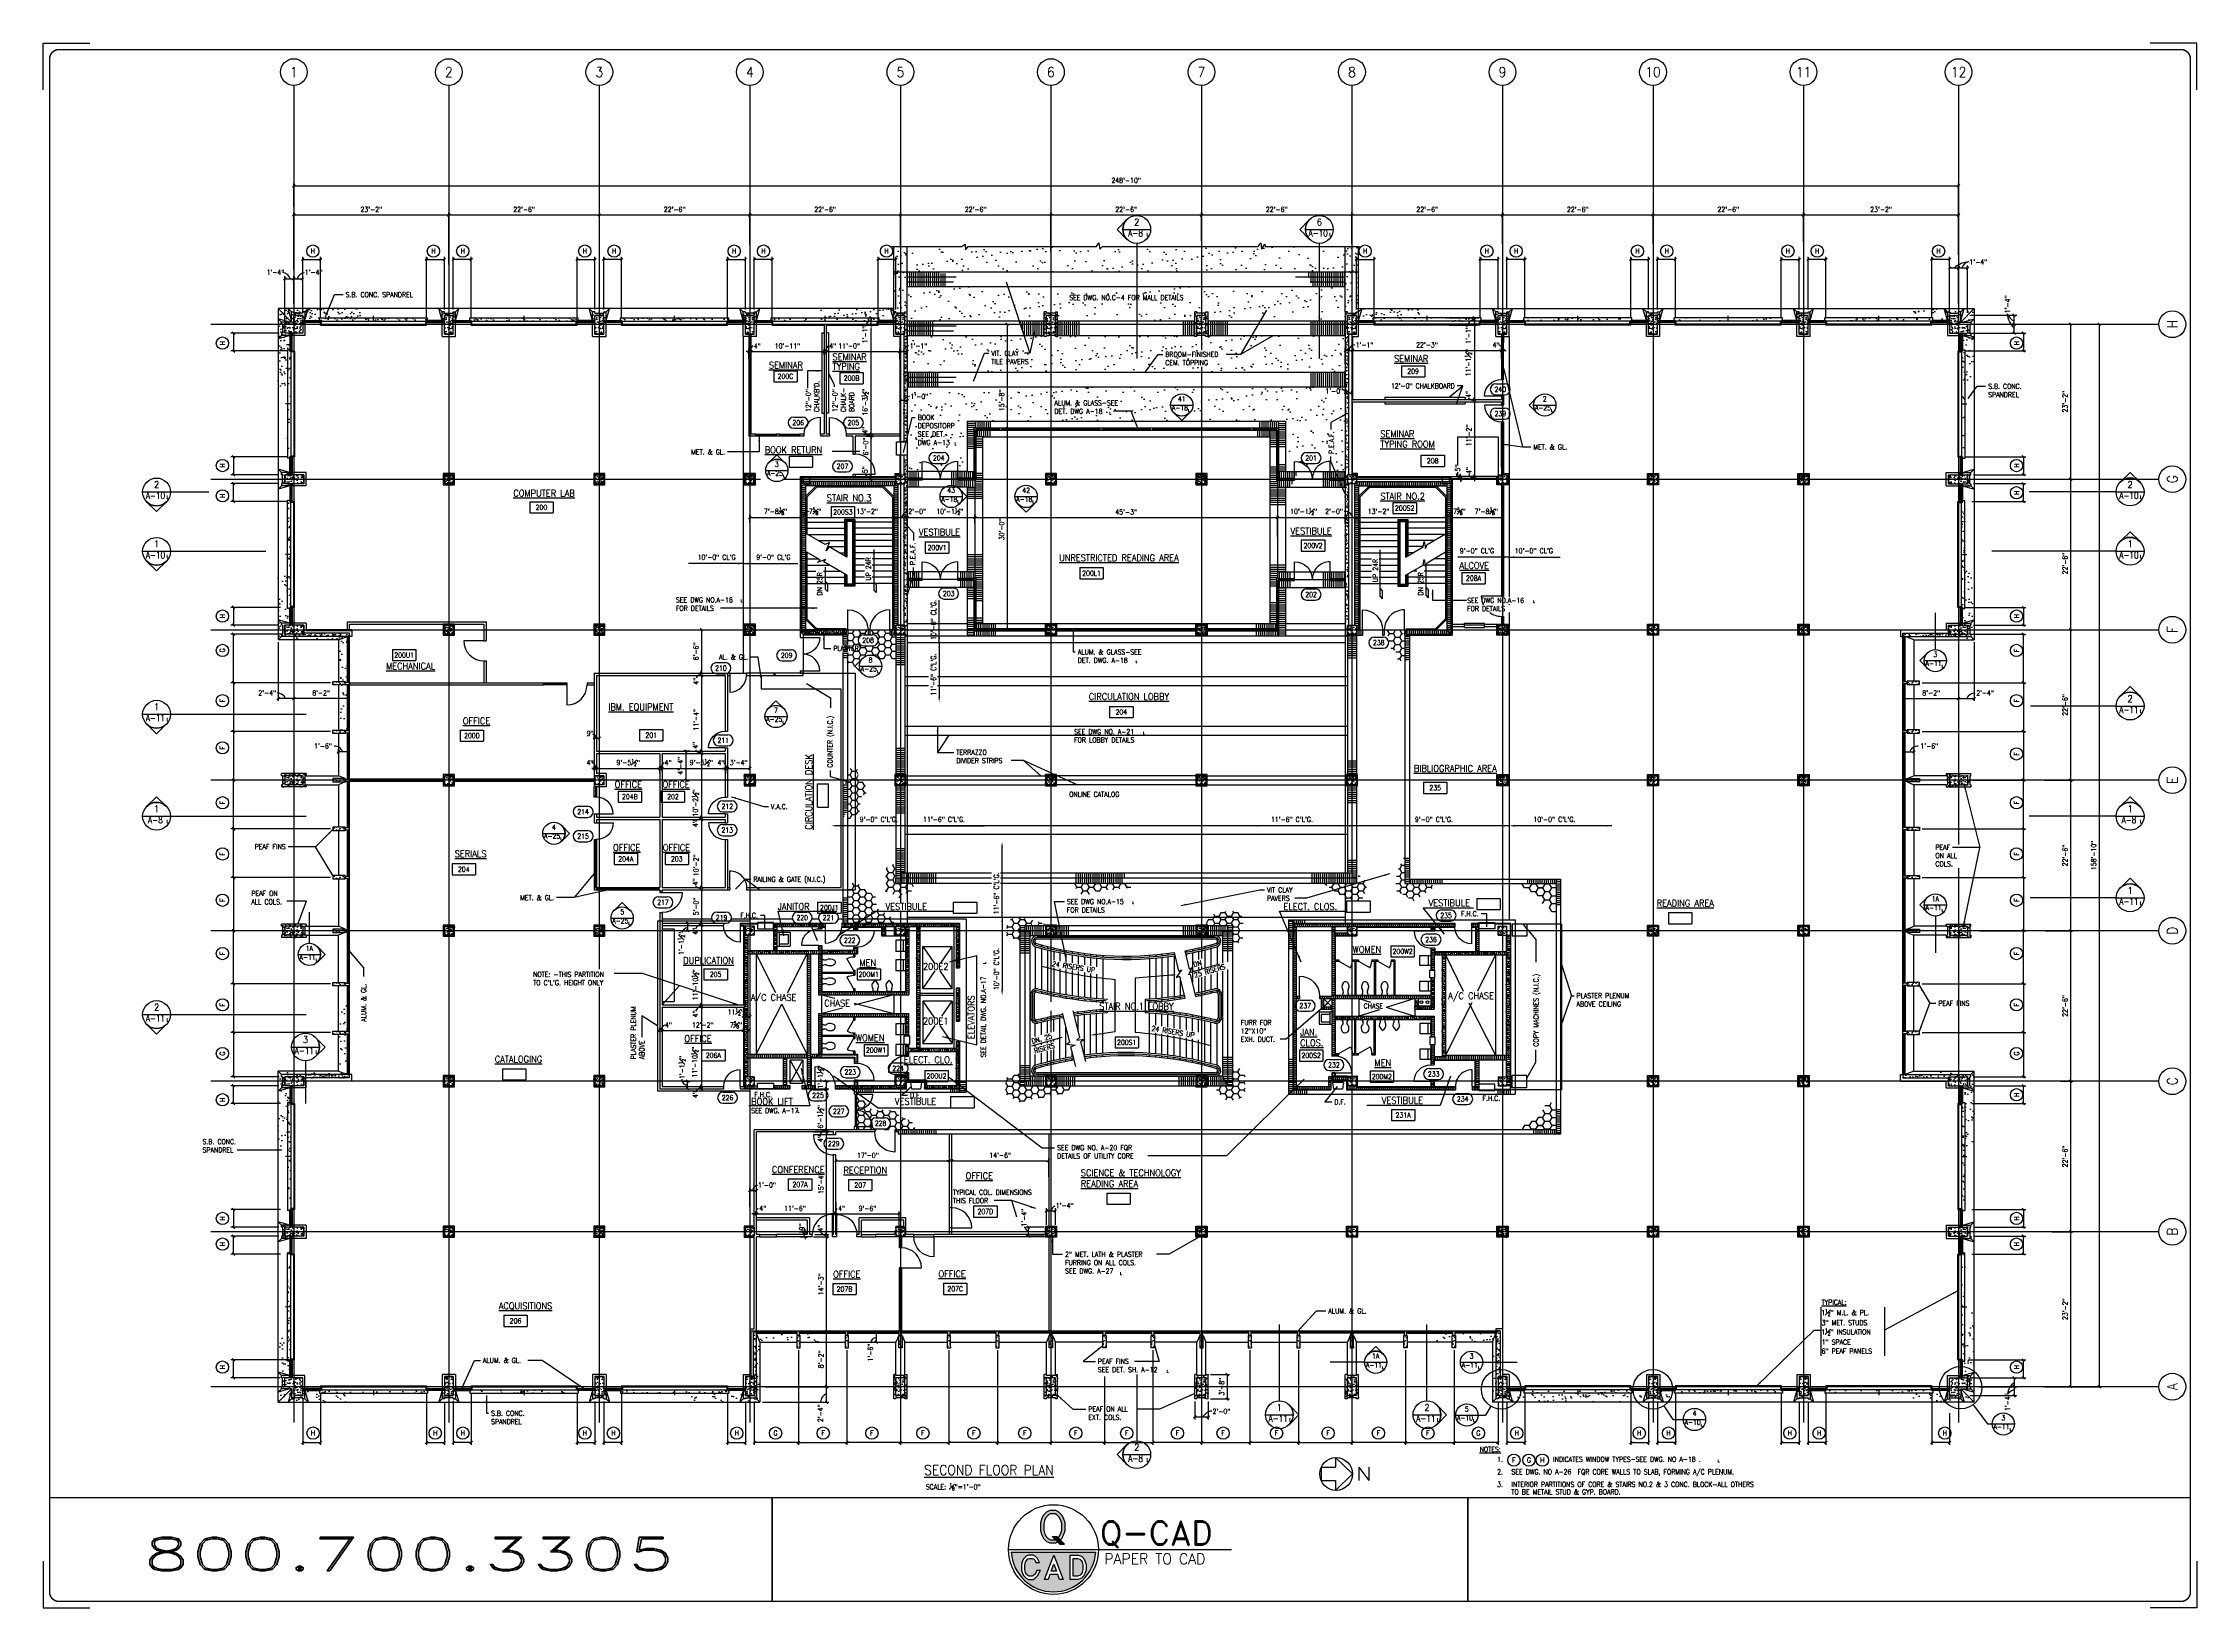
# Paper-space layout 'Layout1' of a CAD drawing. Header units: inches. Extents: x 1.4 to 41.6, y 0.4 to 29.6.
# The model-space entities are those that its viewports show. They can reach past a viewport. Long polylines and large blocks are cut down to what shows.
import ezdxf
from ezdxf.enums import TextEntityAlignment as Align

# ---------------------------------------------------------------- set-up
doc = ezdxf.new("R2010")
doc.units = ezdxf.units.IN
doc.header["$LTSCALE"] = 0.5
doc.header["$MEASUREMENT"] = 0
for name, pattern in [('CENTER', [3.25, 2.5, -0.25, 0.25, -0.25]), ('CENTER3', [1.45, 1, -0.15, 0.15, -0.15]), ('HIDDEN', [0.375, 0.25, -0.125]), ('HIDDEN2', [0.1875, 0.125, -0.0625])]:
    doc.linetypes.add(name, pattern=pattern)
for name, color, linetype in [('A-ANNO-DIMS', 7, 'Continuous'), ('A-ANNO-NOTE', 7, 'Continuous'), ('A-ANNO-TEXT', 7, 'Continuous'), ('A-ANNO-TITL', 5, 'Continuous'), ('A-ANNO-TITL-FINE', 7, 'Continuous'), ('A-ANNO-TTLB-FINE', 7, 'Continuous'), ('A-ANNO-TTLB-MEDM', 5, 'Continuous'), ('A-ANNO-TTLB-TEXT-BOLD', 6, 'Continuous'), ('A-ANNO-TTLB-TEXT-FINE', 7, 'Continuous'), ('A-ANNO-TTLB-TEXT-MEDM', 5, 'Continuous'), ('A-COLS', 2, 'Continuous'), ('A-COLS-PATT', 8, 'Continuous'), ('A-DETL-IDEN', 7, 'Continuous'), ('A-DOOR', 3, 'Continuous'), ('A-DOOR-IDEN', 7, 'Continuous'), ('A-ELEV-IDEN', 7, 'Continuous'), ('A-EQPM', 3, 'Continuous'), ('A-FLOR-EVTR', 3, 'Continuous'), ('A-FLOR-HRAL', 2, 'Continuous'), ('A-FLOR-IDEN', 7, 'Continuous'), ('A-FLOR-LEVL', 2, 'Continuous'), ('A-FLOR-OVHD', 2, 'Continuous'), ('A-FLOR-PATT', 8, 'Continuous'), ('A-FLOR-PFIX', 3, 'Continuous'), ('A-FLOR-STRS', 2, 'Continuous'), ('A-FLOR-TPTN', 2, 'Continuous'), ('A-FURN', 3, 'Continuous'), ('A-GLAZ', 3, 'Continuous'), ('A-GLAZ-IDEN', 7, 'Continuous'), ('A-GRID', 8, 'CENTER'), ('A-GRID-IDEN', 7, 'Continuous'), ('A-SECT-IDEN', 7, 'Continuous'), ('A-SECT-SYMB', 7, 'Continuous'), ('A-WALL', 2, 'Continuous'), ('A-WALL-PATT', 8, 'Continuous'), ('F-PROT-EQPM', 1, 'Continuous'), ('P-SANR-PIPE', 4, 'Continuous'), ('VIEWPORT', 7, 'Continuous')]:
    doc.layers.add(name, color=color, linetype=linetype)
doc.layers.get('VIEWPORT').off()
doc.layers.get('VIEWPORT').freeze()
doc.styles.add('HEADING', font='romand.shx', dxfattribs={"width": 0.9})
doc.styles.add('ROMAND', font='romand.shx', dxfattribs={"width": 0.9})
doc.styles.add('ROMANS', font='romans.shx', dxfattribs={"width": 0.9})
doc.dimstyles.new('DIM96', dxfattribs={"dimscale": 96, "dimtxt": 0.09375, "dimasz": 0.046875, "dimexe": 0.046875, "dimexo": 0.046875, "dimgap": 0.046875, "dimtad": 1, "dimdec": 4, "dimzin": 3, "dimdsep": 46, "dimlunit": 4, "dimtxsty": 'ROMANS', "dimblk": 'OBLIQUE', "dimcen": 0.046875, "dimaunit": 1, "dimazin": 0, "dimtfac": 0.7, "dimtdec": 4, "dimtofl": 0, "dimtmove": 2, "dimatfit": 3, "dimldrblk": 'OBLIQUE', "dimfxl": 0, "dimfrac": 1, "dimtolj": 1, "dimtzin": 0, "dimarcsym": 0})
doc.dimstyles.new('LD96', dxfattribs={"dimscale": 96, "dimtxt": 0.09375, "dimasz": 0.09375, "dimexe": 0.046875, "dimexo": 0.046875, "dimgap": 0.046875, "dimtad": 0, "dimdec": 4, "dimzin": 3, "dimdsep": 46, "dimlunit": 4, "dimtxsty": 'ROMANS', "dimcen": 0.046875, "dimaunit": 1, "dimadec": 0, "dimazin": 0, "dimtfac": 0.7, "dimtdec": 4, "dimtofl": 0, "dimtmove": 2, "dimatfit": 3, "dimfxl": 0, "dimfrac": 1, "dimtolj": 1, "dimtzin": 0, "dimarcsym": 0})
doc.dimstyles.new('LE96A', dxfattribs={"dimscale": 96, "dimtxt": 0.09375, "dimasz": 0.125, "dimexe": 0.046875, "dimexo": 0.046875, "dimgap": 0.046875, "dimtad": 0, "dimdec": 4, "dimzin": 3, "dimdsep": 46, "dimlunit": 4, "dimtxsty": 'ROMANS', "dimcen": 0.046875, "dimaunit": 1, "dimadec": 0, "dimazin": 0, "dimtfac": 0.7, "dimtdec": 4, "dimtofl": 0, "dimtmove": 2, "dimatfit": 3, "dimfxl": 0, "dimfrac": 1, "dimtolj": 1, "dimtzin": 0, "dimarcsym": 0})
pattern_1 = [(0, (4.88, -0.8586), (11.25, 6.49519), [7.5, -15]), (120, (4.88, -0.8586), (-11.25, 6.49519), [7.5, -15]), (60, (4.88, -0.8586), (2e-08, 12.990381), [-15, 7.5])]
pattern_2 = [(0, (2.88, -0.8586), (11.25, 6.49519), [7.5, -15]), (120, (2.88, -0.8586), (-11.25, 6.49519), [7.5, -15]), (60, (2.88, -0.8586), (2e-08, 12.990381), [-15, 7.5])]
pattern_3 = [(90, (8.7496, 0.503), (-3.75, 2e-16), [])]
pattern_4 = [(90, (9.387, 0.503), (-3.75, 2e-16), [])]
pattern_5 = [(90, (8.3197, 0.9595), (-3.75, 2e-16), [])]
pattern_6 = [(90, (10.4478, 0.9595), (-3.75, 2e-16), [])]
pattern_7 = [(90, (8.497, 0.9595), (-3.75, 2e-16), [])]
pattern_8 = [(0, (8.497, 0.9595), (0, 3.75), [])]
pattern_9 = [(0, (11.02, -1.4544), (0, 3.75), [])]
pattern_10 = [(0, (3.787, -1.4544), (0, 3.75), [])]
pattern_11 = [(37.5, (10.54, -1.04), (-1.25987, 38.53648), [0, -30.4, 0, -34, 0, -32.5]), (7.5, (10.54, -1.04), (35.3955, 56.4429), [0, -16.4, 0, -27.4, 0, -10.5]), (327.5, (-14.06, -1.04), (62.28284, 0.11318), [0, -10, 0, -36, 0, -47]), (317.5, (-14.06, -1.04), (60.1225, 17.5535), [0, -5, 0, -23.6, 0, -27])]
pattern_12 = [(0, (4.88, -0.8586), (0, 3.75), [])]
pattern_13 = [(90, (4.88, -0.8586), (-3.75, 2e-16), [])]
pattern_14 = [(0, (8.3445, -0.8586), (11.25, 6.49519), [7.5, -15]), (120, (8.3445, -0.8586), (-11.25, 6.49519), [7.5, -15]), (60, (8.3445, -0.8586), (2e-08, 12.990381), [-15, 7.5])]
pattern_15 = [(37.5, (8.345, 1.141), (-0.56694, 17.341414), [0, -13.68, 0, -15.3, 0, -14.625]), (7.5, (8.345, 1.141), (15.92799, 25.39931), [0, -7.38, 0, -12.33, 0, -4.725]), (327.5, (-2.725, 1.141), (28.027277, 0.05093), [0, -4.5, 0, -16.2, 0, -21.15]), (317.5, (-2.725, 1.141), (27.05514, 7.89908), [0, -2.25, 0, -10.62, 0, -12.15])]
pattern_16 = [(50, (8.345, 1.141), (14.345204, -1.255043), [1.5, -16.5]), (355, (8.345, 1.141), (-2.77503, 15.04384), [1.2, -13.2]), (100.4514, (9.54, 1.037), (11.57019, 13.78879), [1.274804, -14.02284]), (46.1842, (8.345, 5.141), (21.34482, -3.31038), [2.25, -24.75]), (96.6356, (10.123, 4.866), (18.69325, 19.48236), [1.9122, -21.03426]), (351.1842, (8.345, 5.141), (18.69324, 19.48237), [1.8, -19.8]), (21, (10.345, 4.141), (11.93814, -8.05238), [1.5, -16.5]), (326, (10.345, 4.141), (4.86631, 14.503), [1.2, -13.2]), (71.4514, (11.34, 3.47), (16.80445, 6.45061), [1.274804, -14.02284]), (37.5, (8.3445, 1.1414), (0.243197, 6.657877), [0, -13.04, 0, -13.4, 0, -13.25]), (7.5, (8.3445, 1.1414), (5.26139, 7.888234), [0, -7.64, 0, -12.74, 0, -5.05]), (327.5, (3.8845, 1.1414), (10.676449, -0.451097), [0, -5, 0, -15.6, 0, -20.7]), (317.5, (1.885, 1.141), (11.663723, 2.0021), [0, -6.5, 0, -10.36, 0, -14.7])]
pattern_17 = [(50, (4.212, 1.141), (14.345204, -1.255043), [1.5, -16.5]), (355, (4.212, 1.141), (-2.775027, 15.04384), [1.2, -13.2]), (100.4514, (5.407, 1.037), (11.57019, 13.78879), [1.274804, -14.02284]), (46.1842, (4.212, 5.141), (21.34482, -3.31038), [2.25, -24.75]), (96.6356, (5.99, 4.866), (18.69325, 19.48236), [1.9122, -21.03426]), (351.1842, (4.212, 5.141), (18.69324, 19.48237), [1.8, -19.8]), (21, (6.212, 4.141), (11.93814, -8.052378), [1.5, -16.5]), (326, (6.212, 4.141), (4.866307, 14.503), [1.2, -13.2]), (71.4514, (7.207, 3.47), (16.80445, 6.45061), [1.274804, -14.02284]), (37.5, (4.212, 1.1414), (0.243197, 6.657877), [0, -13.04, 0, -13.4, 0, -13.25]), (7.5, (4.212, 1.1414), (5.261391, 7.888234), [0, -7.64, 0, -12.74, 0, -5.05]), (327.5, (-0.248, 1.1414), (10.676449, -0.4510974), [0, -5, 0, -15.6, 0, -20.7]), (317.5, (-2.248, 1.141), (11.663723, 2.0021), [0, -6.5, 0, -10.36, 0, -14.7])]
pattern_18 = [(37.5, (14.52, 1.141), (-0.75592, 23.12189), [0, -18.24, 0, -20.4, 0, -19.5]), (7.5, (14.52, 1.14), (21.23732, 33.86575), [0, -9.84, 0, -16.44, 0, -6.3]), (327.5, (-0.24, 1.141), (37.3697, 0.06791), [0, -6, 0, -21.6, 0, -28.2]), (317.5, (-0.24, 1.14), (36.07352, 10.5321), [0, -3, 0, -14.16, 0, -16.2])]
pattern_19 = [(37.5, (6.485, 1.141), (-0.75592, 23.121885), [0, -18.24, 0, -20.4, 0, -19.5]), (7.5, (6.485, 1.14), (21.23732, 33.86575), [0, -9.84, 0, -16.44, 0, -6.3]), (327.5, (-8.275, 1.141), (37.3697, 0.06791), [0, -6, 0, -21.6, 0, -28.2]), (317.5, (-8.275, 1.14), (36.07352, 10.5321), [0, -3, 0, -14.16, 0, -16.2])]
pattern_20 = [(37.5, (2.383, -1.954), (-0.75592, 23.121885), [0, -18.24, 0, -20.4, 0, -19.5]), (7.5, (2.383, -1.954), (21.23732, 33.86575), [0, -9.84, 0, -16.44, 0, -6.3]), (327.5, (-12.377, -1.954), (37.3697, 0.06791), [0, -6, 0, -21.6, 0, -28.2]), (317.5, (-12.377, -1.954), (36.07352, 10.5321), [0, -3, 0, -14.16, 0, -16.2])]
pattern_21 = [(37.5, (10.69, -1.954), (-0.75592, 23.12189), [0, -18.24, 0, -20.4, 0, -19.5]), (7.5, (10.69, -1.954), (21.2373, 33.86575), [0, -9.84, 0, -16.44, 0, -6.3]), (327.5, (-4.07, -1.954), (37.3697, 0.0679), [0, -6, 0, -21.6, 0, -28.2]), (317.5, (-4.07, -1.954), (36.0735, 10.5321), [0, -3, 0, -14.16, 0, -16.2])]
pattern_22 = [(37.5, (16.793, -1.954), (-0.75592, 23.12189), [0, -18.24, 0, -20.4, 0, -19.5]), (7.5, (16.793, -1.954), (21.2373, 33.86575), [0, -9.84, 0, -16.44, 0, -6.3]), (327.5, (2.033, -1.954), (37.3697, 0.0679), [0, -6, 0, -21.6, 0, -28.2]), (317.5, (2.033, -1.954), (36.0735, 10.5321), [0, -3, 0, -14.16, 0, -16.2])]
pattern_23 = [(0, (12.2418, 1.2734), (0, 3.75), [])]
pattern_24 = [(0, (5.4444, 1.2734), (0, 3.75), [])]
pattern_25 = [(0, (3.509, -0.8225), (0, 3.75), [])]
pattern_26 = [(90, (3.509, -0.8225), (-3.75, 2e-16), [])]
pattern_27 = [(90, (11.2027, -0.8225), (-3.75, 2e-16), [])]
pattern_28 = [(0, (11.2027, -0.8225), (0, 3.75), [])]
pattern_29 = [(50, (11.203, -0.822), (14.345204, -1.255043), [1.5, -16.5]), (355, (11.203, -0.822), (-2.775027, 15.043843), [1.2, -13.2]), (100.4514, (12.398, -0.927), (11.570188, 13.78879), [1.274804, -14.02284]), (46.1842, (11.203, 3.178), (21.34482, -3.31038), [2.25, -24.75]), (96.6356, (12.981, 2.902), (18.69325, 19.48236), [1.91221, -21.03426]), (351.1842, (11.203, 3.178), (18.69324, 19.48237), [1.8, -19.8]), (21, (13.203, 2.178), (11.93814, -8.052378), [1.5, -16.5]), (326, (13.203, 2.178), (4.866307, 14.503), [1.2, -13.2]), (71.4514, (14.197, 1.507), (16.804453, 6.45061), [1.274804, -14.02284]), (37.5, (11.2027, -0.8225), (0.243197, 6.657877), [0, -13.04, 0, -13.4, 0, -13.25]), (7.5, (11.203, -0.8225), (5.261391, 7.888234), [0, -7.64, 0, -12.74, 0, -5.05]), (327.5, (6.7427, -0.8225), (10.676449, -0.4510974), [0, -5, 0, -15.6, 0, -20.7]), (317.5, (4.743, -0.822), (11.663723, 2.0021), [0, -6.5, 0, -10.36, 0, -14.7])]
pattern_30 = [(50, (10.328, -0.822), (14.345204, -1.255043), [1.5, -16.5]), (355, (10.328, -0.822), (-2.77503, 15.04384), [1.2, -13.2]), (100.4514, (11.523, -0.927), (11.57019, 13.78879), [1.274804, -14.02284]), (46.1842, (10.328, 3.178), (21.34482, -3.31038), [2.25, -24.75]), (96.6356, (12.107, 2.902), (18.69325, 19.48236), [1.9122, -21.03426]), (351.1842, (10.328, 3.178), (18.69324, 19.48237), [1.8, -19.8]), (21, (12.328, 2.178), (11.93814, -8.05238), [1.5, -16.5]), (326, (12.328, 2.178), (4.86631, 14.503), [1.2, -13.2]), (71.4514, (13.323, 1.507), (16.80445, 6.45061), [1.274804, -14.02284]), (37.5, (10.328, -0.8225), (0.243197, 6.657877), [0, -13.04, 0, -13.4, 0, -13.25]), (7.5, (10.328, -0.8225), (5.26139, 7.888234), [0, -7.64, 0, -12.74, 0, -5.05]), (327.5, (5.868, -0.8225), (10.676449, -0.451097), [0, -5, 0, -15.6, 0, -20.7]), (317.5, (3.868, -0.822), (11.663723, 2.0021), [0, -6.5, 0, -10.36, 0, -14.7])]
pattern_31 = [(50, (10.328, 2.06), (14.345204, -1.255043), [1.5, -16.5]), (355, (10.328, 2.06), (-2.775027, 15.043843), [1.2, -13.2]), (100.4514, (11.523, 1.955), (11.570188, 13.78879), [1.274804, -14.02284]), (46.1842, (10.328, 6.06), (21.34482, -3.31038), [2.25, -24.75]), (96.6356, (12.107, 5.784), (18.69325, 19.48236), [1.91221, -21.03426]), (351.1842, (10.328, 6.06), (18.69324, 19.48237), [1.8, -19.8]), (21, (12.328, 5.06), (11.93814, -8.052378), [1.5, -16.5]), (326, (12.328, 5.06), (4.866307, 14.503), [1.2, -13.2]), (71.4514, (13.323, 4.389), (16.804453, 6.45061), [1.274804, -14.02284]), (37.5, (10.328, 2.06), (0.243197, 6.657877), [0, -13.04, 0, -13.4, 0, -13.25]), (7.5, (10.328, 2.06), (5.261391, 7.888234), [0, -7.64, 0, -12.74, 0, -5.05]), (327.5, (5.868, 2.06), (10.676449, -0.4510974), [0, -5, 0, -15.6, 0, -20.7]), (317.5, (3.868, 2.06), (11.663723, 2.0021), [0, -6.5, 0, -10.36, 0, -14.7])]
pattern_32 = [(90, (6.9627, 0), (-3.75, 2e-16), [])]
pattern_33 = [(0, (6.9627, 0), (0, 3.75), [])]
pattern_34 = [(37.5, (10.3947, 0), (-0.251973, 7.707295), [0, -6.08, 0, -6.8, 0, -6.5]), (7.5, (10.395, 0), (7.079107, 11.288584), [0, -3.28, 0, -5.48, 0, -2.1]), (327.5, (5.4747, 0), (12.456567, 0.022636), [0, -2, 0, -7.2, 0, -9.4]), (317.5, (5.475, 0), (12.024506, 3.510702), [0, -1, 0, -4.72, 0, -5.4])]
pattern_35 = [(90, (3.8053, 0), (-3.75, 2e-16), [])]
pattern_36 = [(0, (3.8053, 0), (0, 3.75), [])]
pattern_37 = [(0, (10.3947, 0), (0, 3.75), [])]
pattern_38 = [(50, (10.395, 0), (14.345204, -1.255043), [1.5, -16.5]), (355, (10.395, 0), (-2.775027, 15.043843), [1.2, -13.2]), (100.4514, (11.59, -0.105), (11.570188, 13.78879), [1.274804, -14.02284]), (46.1842, (10.395, 4), (21.34482, -3.31038), [2.25, -24.75]), (96.6356, (12.173, 3.724), (18.69325, 19.48236), [1.91221, -21.03426]), (351.1842, (10.395, 4), (18.69324, 19.48237), [1.8, -19.8]), (21, (12.395, 3), (11.93814, -8.052378), [1.5, -16.5]), (326, (12.395, 3), (4.866307, 14.503), [1.2, -13.2]), (71.4514, (13.39, 2.329), (16.804453, 6.45061), [1.274804, -14.02284]), (37.5, (10.3947, 0), (0.243197, 6.657877), [0, -13.04, 0, -13.4, 0, -13.25]), (7.5, (10.395, 0), (5.261391, 7.888234), [0, -7.64, 0, -12.74, 0, -5.05]), (327.5, (5.9347, 0), (10.676449, -0.4510974), [0, -5, 0, -15.6, 0, -20.7]), (317.5, (3.935, 0), (11.663723, 2.0021), [0, -6.5, 0, -10.36, 0, -14.7])]
pattern_39 = [(310, (1860.299, 2877.606), (14.345204, 1.255043), [1.5, -16.5]), (5, (1860.299, 2877.606), (-2.77503, -15.04384), [1.2, -13.2]), (259.5486, (1861.495, 2877.71), (11.57019, -13.78879), [1.2748, -14.02284]), (313.8158, (1860.3, 2873.606), (21.34482, 3.31038), [2.25, -24.75]), (263.3644, (1862.078, 2873.882), (18.69325, -19.48236), [1.9122, -21.03426]), (8.8158, (1860.3, 2873.606), (18.69324, -19.48237), [1.8, -19.8]), (339, (1862.299, 2874.606), (11.93814, 8.05238), [1.5, -16.5]), (34, (1862.299, 2874.606), (4.86631, -14.503), [1.2, -13.2]), (288.5486, (1863.294, 2875.277), (16.80445, -6.45061), [1.2748, -14.02284]), (322.5, (1860.299, 2877.6056), (0.243197, -6.657877), [0, -13.04, 0, -13.4, 0, -13.25]), (352.5, (1860.299, 2877.6056), (5.26139, -7.888234), [0, -7.64, 0, -12.74, 0, -5.05]), (32.5, (1855.839, 2877.6056), (10.676449, 0.451097), [0, -5, 0, -15.6, 0, -20.7]), (42.5, (1853.839, 2877.606), (11.663723, -2.0021), [0, -6.5, 0, -10.36, 0, -14.7])]
pattern_40 = [(230, (2443.867, 2877.606), (-14.345204, 1.255043), [1.5, -16.5]), (175, (2443.867, 2877.606), (2.77503, -15.04384), [1.2, -13.2]), (280.4514, (2442.672, 2877.71), (-11.57019, -13.78879), [1.2748, -14.02284]), (226.1842, (2443.867, 2873.606), (-21.34482, 3.31038), [2.25, -24.75]), (276.6356, (2442.088, 2873.882), (-18.69325, -19.48236), [1.9122, -21.03426]), (171.1842, (2443.867, 2873.606), (-18.69324, -19.48237), [1.8, -19.8]), (201, (2441.867, 2874.606), (-11.93814, 8.05238), [1.5, -16.5]), (146, (2441.867, 2874.606), (-4.86631, -14.503), [1.2, -13.2]), (251.4514, (2440.872, 2875.277), (-16.80445, -6.45061), [1.2748, -14.02284]), (217.5, (2443.867, 2877.6056), (-0.243197, -6.657877), [0, -13.04, 0, -13.4, 0, -13.25]), (187.5, (2443.867, 2877.6056), (-5.26139, -7.888234), [0, -7.64, 0, -12.74, 0, -5.05]), (147.5, (2448.327, 2877.6056), (-10.676449, 0.451097), [0, -5, 0, -15.6, 0, -20.7]), (137.5, (2450.327, 2877.606), (-11.663723, -2.0021), [0, -6.5, 0, -10.36, 0, -14.7])]

# ---------------------------------------------------------------- blocks, each defined once
blk = doc.blocks.new('IDENM1')
blk.add_circle((0, 0), 0.115)
at = {"style": 'ROMANS', "width": 0.9}
blk.add_attdef('#', text='', height=0.0938, dxfattribs=at).set_placement((0, 0), align=Align.MIDDLE)
blk = doc.blocks.new('TB1_42X30')
at = {"layer": 'A-ANNO-TTLB-TEXT-FINE'}
blk.add_hatch(color=256, dxfattribs=at).paths.add_polyline_path([(20.389, 1.76), (20.366, 1.715), (20.341, 1.69), (20.384, 1.648), (20.416, 1.679), (20.445, 1.737), (20.473, 1.823), (20.473, 1.967), (20.445, 2.054), (20.416, 2.111), (20.358, 2.169), (20.301, 2.198), (20.186, 2.198), (20.128, 2.169), (20.071, 2.111), (20.042, 2.054), (20.013, 1.967), (20.013, 1.823), (20.042, 1.737), (20.071, 1.679), (20.128, 1.622), (20.186, 1.593), (20.301, 1.593), (20.336, 1.61), (20.291, 1.656), (20.286, 1.653), (20.2, 1.653), (20.164, 1.671), (20.12, 1.715), (20.098, 1.76), (20.074, 1.833), (20.074, 1.957), (20.098, 2.031), (20.12, 2.075), (20.164, 2.119), (20.2, 2.137), (20.286, 2.137), (20.322, 2.119), (20.366, 2.075), (20.389, 2.031), (20.413, 1.957), (20.413, 1.833)])
h = blk.add_hatch(color=256, dxfattribs=at)
h.paths.add_polyline_path([(20.233, 1.713), (20.291, 1.656), (20.322, 1.671), (20.341, 1.69), (20.319, 1.713)])
h.paths.add_polyline_path([(20.322, 1.671), (20.291, 1.656), (20.336, 1.61), (20.358, 1.622), (20.384, 1.648), (20.341, 1.69)])
h.paths.add_polyline_path([(20.384, 1.648), (20.358, 1.622), (20.336, 1.61), (20.377, 1.569), (20.463, 1.569)])
h = blk.add_hatch(color=256, dxfattribs=at)
h.paths.add_polyline_path([(19.468, 1.42, 0.939291), (21.045, 1.42)])
h.paths.add_polyline_path([(20.566, 1.364), (20.717, 1.364), (20.781, 1.343), (20.825, 1.3), (20.846, 1.256), (20.868, 1.192), (20.868, 1.084), (20.846, 1.019), (20.825, 0.976), (20.781, 0.932), (20.717, 0.911), (20.566, 0.911)], flags=16)
h.paths.add_polyline_path([(20.626, 1.304), (20.707, 1.304), (20.749, 1.29), (20.775, 1.264), (20.79, 1.233), (20.807, 1.182), (20.807, 1.093), (20.79, 1.042), (20.775, 1.011), (20.749, 0.985), (20.707, 0.971), (20.626, 0.971)], flags=0)
h.paths.add_polyline_path([(20.436, 0.911), (20.371, 0.911), (20.336, 1.004), (20.191, 1.004), (20.155, 0.911), (20.091, 0.911), (20.263, 1.364)], flags=16)
h.paths.add_polyline_path([(20.313, 1.064), (20.214, 1.064), (20.263, 1.194)], flags=0)
h.paths.add_polyline_path([(19.996, 1.229), (19.929, 1.229), (19.912, 1.264), (19.882, 1.293), (19.861, 1.304), (19.803, 1.304), (19.781, 1.293), (19.752, 1.264), (19.737, 1.233), (19.72, 1.182), (19.72, 1.093), (19.737, 1.042), (19.752, 1.011), (19.781, 0.982), (19.803, 0.971), (19.861, 0.971), (19.882, 0.982), (19.912, 1.011), (19.946, 1.079), (20.013, 1.079), (19.961, 0.976), (19.918, 0.932), (19.875, 0.911), (19.789, 0.911), (19.745, 0.932), (19.702, 0.976), (19.681, 1.019), (19.659, 1.084), (19.659, 1.192), (19.681, 1.256), (19.702, 1.3), (19.745, 1.343), (19.789, 1.364), (19.875, 1.364), (19.918, 1.343), (19.961, 1.3)], flags=16)
at = {"layer": 'A-ANNO-TTLB-FINE'}
for points in [[(1.378, 28.747), (1.378, 29.622), (2.253, 29.622)], [(41.622, 28.747), (41.622, 29.622), (40.747, 29.622)], [(1.378, 1.253), (1.378, 0.378), (2.253, 0.378)], [(41.622, 1.253), (41.622, 0.378), (40.747, 0.378)]]:
    blk.add_lwpolyline(points, dxfattribs=at)
at = {"layer": 'A-ANNO-TTLB-MEDM', "const_width": 0.0273}
blk.add_lwpolyline([(1.5, 0.675, 0.414214), (1.675, 0.5), (41.325, 0.5, 0.414214), (41.5, 0.675), (41.5, 29.325, 0.414214), (41.325, 29.5), (1.675, 29.5, 0.414214), (1.5, 29.325)], format="xyb", close=True, dxfattribs=at)
for points in [[(1.5, 2.439), (41.5, 2.439)], [(15, 2.439), (15, 0.5)], [(28, 2.439), (28, 0.5)]]:
    blk.add_lwpolyline(points, dxfattribs=at)
at = {"layer": 'A-ANNO-TTLB-TEXT-FINE'}
for p, q in [((20.233, 1.713), (20.377, 1.569)), ((20.233, 1.713), (20.319, 1.713)), ((20.319, 1.713), (20.463, 1.569)), ((19.418, 1.469), (23.582, 1.469)), ((19.468, 1.42), (21.045, 1.42)), ((20.377, 1.569), (20.463, 1.569)), ((19.983, 1.019), (19.983, 1.019)), ((19.983, 1.019), (19.983, 1.019))]:
    blk.add_line(p, q, dxfattribs=at)
for points in [[(20.128, 2.169), (20.071, 2.111), (20.042, 2.054), (20.013, 1.967), (20.013, 1.823), (20.042, 1.737), (20.071, 1.679), (20.128, 1.622), (20.186, 1.593), (20.301, 1.593), (20.358, 1.622), (20.416, 1.679), (20.445, 1.737), (20.473, 1.823), (20.473, 1.967), (20.445, 2.054), (20.416, 2.111), (20.358, 2.169), (20.301, 2.198), (20.186, 2.198), (20.186, 2.198)], [(20.164, 2.119), (20.12, 2.075), (20.098, 2.031), (20.074, 1.957), (20.074, 1.833), (20.098, 1.76), (20.12, 1.715), (20.164, 1.671), (20.2, 1.653), (20.286, 1.653), (20.322, 1.671), (20.366, 1.715), (20.389, 1.76), (20.413, 1.833), (20.413, 1.957), (20.389, 2.031), (20.366, 2.075), (20.322, 2.119), (20.286, 2.137), (20.2, 2.137)], [(19.961, 1.3), (19.918, 1.343), (19.875, 1.364), (19.789, 1.364), (19.745, 1.343), (19.702, 1.3), (19.681, 1.256), (19.659, 1.192), (19.659, 1.084), (19.681, 1.019), (19.702, 0.976), (19.745, 0.932), (19.789, 0.911), (19.875, 0.911), (19.918, 0.932), (19.961, 0.976), (20.013, 1.079), (19.946, 1.079), (19.912, 1.011), (19.882, 0.982), (19.861, 0.971), (19.803, 0.971), (19.781, 0.982), (19.752, 1.011), (19.737, 1.042), (19.72, 1.093), (19.72, 1.182), (19.737, 1.233), (19.752, 1.264), (19.781, 1.293), (19.803, 1.304), (19.861, 1.304), (19.882, 1.293), (19.912, 1.264), (19.929, 1.229), (19.996, 1.229)], [(20.191, 1.004), (20.155, 0.911), (20.091, 0.911), (20.263, 1.364), (20.436, 0.911), (20.371, 0.911), (20.336, 1.004)], [(20.846, 1.019), (20.825, 0.976), (20.781, 0.932), (20.717, 0.911), (20.566, 0.911), (20.566, 1.364), (20.717, 1.364), (20.781, 1.343), (20.825, 1.3), (20.846, 1.256), (20.868, 1.192), (20.868, 1.084)], [(20.79, 1.042), (20.775, 1.011), (20.749, 0.985), (20.707, 0.971), (20.626, 0.971), (20.626, 1.304), (20.707, 1.304), (20.749, 1.29), (20.775, 1.264), (20.79, 1.233), (20.807, 1.182), (20.807, 1.093)], [(20.214, 1.064), (20.263, 1.194), (20.313, 1.064)]]:
    blk.add_lwpolyline(points, close=True, dxfattribs=at)
blk.add_circle((20.257, 1.469), 0.839, dxfattribs=at)
blk.add_arc((20.257, 1.469), 0.79, 183.5861, 356.4139, dxfattribs=at)
at = {"layer": 'A-ANNO-TTLB-TEXT-BOLD', "style": 'ROMAND', "width": 1.514608}
blk.add_text('800.700.3305', height=0.63, dxfattribs=at).set_placement((3.237, 1.069), (13.188, 1.069), align=Align.FIT)
at = {"layer": 'A-ANNO-TTLB-TEXT-FINE', "style": 'ROMAND'}
blk.add_text('Q-CAD', height=0.4536, dxfattribs=at).set_placement((21.119, 1.552))
at = {"layer": 'A-ANNO-TTLB-TEXT-FINE', "style": 'ROMAND', "width": 0.95}
blk.add_text('PAPER TO CAD', height=0.2016, dxfattribs=at).set_placement((21.207, 1.195))
at = {"layer": 'A-ANNO-TTLB-TEXT-MEDM', "style": 'ROMAND', "width": 0.9}
blk.add_attdef('TITLE', text='', height=0.5, dxfattribs=at).set_placement((34.467, 1.473), align=Align.MIDDLE)
blk = doc.blocks.new('_Oblique')
at = {"color": 0, "lineweight": -2}
blk.add_line((-0.5, -0.5), (0.5, 0.5), dxfattribs=at)
blk = doc.blocks.new('*D2')
at = {"layer": 'A-ANNO-DIMS', "color": 0, "lineweight": -2}
for p, q in [((659.1, 2615.5), (659.1, 2658)), ((659.1, 2653.5), (3645.1, 2653.5)), ((3645.1, 2530.1), (3645.1, 2658))]:
    blk.add_line(p, q, dxfattribs=at)
at = {"layer": 'Defpoints', "color": 0}
for p in [(3645.1, 2653.5), (659.1, 2611), (3645.1, 2525.6)]:
    blk.add_point(p, dxfattribs=at)
at = {"layer": 'A-ANNO-DIMS', "color": 0, "lineweight": -2, "xscale": 4.5, "yscale": 4.5, "zscale": 4.5, "rotation": 180}
blk.add_blockref('_Oblique', (659.1, 2653.5), dxfattribs=at)
at = {"layer": 'A-ANNO-DIMS', "color": 0, "lineweight": -2, "xscale": 4.5, "yscale": 4.5, "zscale": 4.5}
blk.add_blockref('_Oblique', (3645.1, 2653.5), dxfattribs=at)
at = {"layer": 'A-ANNO-DIMS', "color": 0, "insert": (2152.1, 2663.3), "char_height": 9, "attachment_point": 5, "style": 'ROMANS'}
blk.add_mtext('\\A1;248\'-10"', dxfattribs=at)
blk = doc.blocks.new('*D3')
at = {"layer": 'A-ANNO-DIMS', "color": 0, "lineweight": -2}
for p, q in [((659.1, 2503.7), (659.1, 2605.8)), ((659.1, 2601.3), (937.1, 2601.3)), ((937.1, 2512.7), (937.1, 2605.8))]:
    blk.add_line(p, q, dxfattribs=at)
at = {"layer": 'Defpoints', "color": 0}
for p in [(937.1, 2601.3), (659.1, 2499.2), (937.1, 2508.2)]:
    blk.add_point(p, dxfattribs=at)
at = {"layer": 'A-ANNO-DIMS', "color": 0, "lineweight": -2, "xscale": 4.5, "yscale": 4.5, "zscale": 4.5, "rotation": 180}
blk.add_blockref('_Oblique', (659.1, 2601.3), dxfattribs=at)
at = {"layer": 'A-ANNO-DIMS', "color": 0, "lineweight": -2, "xscale": 4.5, "yscale": 4.5, "zscale": 4.5}
blk.add_blockref('_Oblique', (937.1, 2601.3), dxfattribs=at)
at = {"layer": 'A-ANNO-DIMS', "color": 0, "insert": (798.1, 2611.2), "char_height": 9, "attachment_point": 5, "style": 'ROMANS'}
blk.add_mtext('\\A1;23\'-2"', dxfattribs=at)
blk = doc.blocks.new('*D4')
at = {"layer": 'A-ANNO-DIMS', "color": 0, "lineweight": -2}
for p, q in [((937.1, 2512.7), (937.1, 2605.8)), ((937.1, 2601.3), (1207.1, 2601.3)), ((1207.1, 2553.7), (1207.1, 2605.8))]:
    blk.add_line(p, q, dxfattribs=at)
at = {"layer": 'Defpoints', "color": 0}
for p in [(1207.1, 2601.3), (1207.1, 2549.2), (937.1, 2508.2)]:
    blk.add_point(p, dxfattribs=at)
at = {"layer": 'A-ANNO-DIMS', "color": 0, "lineweight": -2, "xscale": 4.5, "yscale": 4.5, "zscale": 4.5, "rotation": 180}
blk.add_blockref('_Oblique', (937.1, 2601.3), dxfattribs=at)
at = {"layer": 'A-ANNO-DIMS', "color": 0, "lineweight": -2, "xscale": 4.5, "yscale": 4.5, "zscale": 4.5}
blk.add_blockref('_Oblique', (1207.1, 2601.3), dxfattribs=at)
at = {"layer": 'A-ANNO-DIMS', "color": 0, "insert": (1072.1, 2611.2), "char_height": 9, "attachment_point": 5, "style": 'ROMANS'}
blk.add_mtext('\\A1;22\'-6"', dxfattribs=at)
blk = doc.blocks.new('*D5')
at = {"layer": 'A-ANNO-DIMS', "color": 0, "lineweight": -2}
for p, q in [((1207.1, 2553.7), (1207.1, 2605.8)), ((1207.1, 2601.3), (1477.1, 2601.3)), ((1477.1, 2547.7), (1477.1, 2605.8))]:
    blk.add_line(p, q, dxfattribs=at)
at = {"layer": 'Defpoints', "color": 0}
for p in [(1477.1, 2601.3), (1207.1, 2549.2), (1477.1, 2543.2)]:
    blk.add_point(p, dxfattribs=at)
at = {"layer": 'A-ANNO-DIMS', "color": 0, "lineweight": -2, "xscale": 4.5, "yscale": 4.5, "zscale": 4.5, "rotation": 180}
blk.add_blockref('_Oblique', (1207.1, 2601.3), dxfattribs=at)
at = {"layer": 'A-ANNO-DIMS', "color": 0, "lineweight": -2, "xscale": 4.5, "yscale": 4.5, "zscale": 4.5}
blk.add_blockref('_Oblique', (1477.1, 2601.3), dxfattribs=at)
at = {"layer": 'A-ANNO-DIMS', "color": 0, "insert": (1342.1, 2611.2), "char_height": 9, "attachment_point": 5, "style": 'ROMANS'}
blk.add_mtext('\\A1;22\'-6"', dxfattribs=at)
blk = doc.blocks.new('*D6')
at = {"layer": 'A-ANNO-DIMS', "color": 0, "lineweight": -2}
for p, q in [((1477.1, 2547.7), (1477.1, 2605.8)), ((1477.1, 2601.3), (1747.1, 2601.3)), ((1747.1, 2543.7), (1747.1, 2605.8))]:
    blk.add_line(p, q, dxfattribs=at)
at = {"layer": 'Defpoints', "color": 0}
for p in [(1747.1, 2601.3), (1477.1, 2543.2), (1747.1, 2539.2)]:
    blk.add_point(p, dxfattribs=at)
at = {"layer": 'A-ANNO-DIMS', "color": 0, "lineweight": -2, "xscale": 4.5, "yscale": 4.5, "zscale": 4.5, "rotation": 180}
blk.add_blockref('_Oblique', (1477.1, 2601.3), dxfattribs=at)
at = {"layer": 'A-ANNO-DIMS', "color": 0, "lineweight": -2, "xscale": 4.5, "yscale": 4.5, "zscale": 4.5}
blk.add_blockref('_Oblique', (1747.1, 2601.3), dxfattribs=at)
at = {"layer": 'A-ANNO-DIMS', "color": 0, "insert": (1612.1, 2611.2), "char_height": 9, "attachment_point": 5, "style": 'ROMANS'}
blk.add_mtext('\\A1;22\'-6"', dxfattribs=at)
blk = doc.blocks.new('*D7')
at = {"layer": 'A-ANNO-DIMS', "color": 0, "lineweight": -2}
for p, q in [((1747.1, 2543.7), (1747.1, 2605.8)), ((1747.1, 2601.3), (2017.1, 2601.3)), ((2017.1, 2534.7), (2017.1, 2605.8))]:
    blk.add_line(p, q, dxfattribs=at)
at = {"layer": 'Defpoints', "color": 0}
for p in [(2017.1, 2601.3), (1747.1, 2539.2), (2017.1, 2530.2)]:
    blk.add_point(p, dxfattribs=at)
at = {"layer": 'A-ANNO-DIMS', "color": 0, "lineweight": -2, "xscale": 4.5, "yscale": 4.5, "zscale": 4.5, "rotation": 180}
blk.add_blockref('_Oblique', (1747.1, 2601.3), dxfattribs=at)
at = {"layer": 'A-ANNO-DIMS', "color": 0, "lineweight": -2, "xscale": 4.5, "yscale": 4.5, "zscale": 4.5}
blk.add_blockref('_Oblique', (2017.1, 2601.3), dxfattribs=at)
at = {"layer": 'A-ANNO-DIMS', "color": 0, "insert": (1882.1, 2611.2), "char_height": 9, "attachment_point": 5, "style": 'ROMANS'}
blk.add_mtext('\\A1;22\'-6"', dxfattribs=at)
blk = doc.blocks.new('*D8')
at = {"layer": 'A-ANNO-DIMS', "color": 0, "lineweight": -2}
for p, q in [((2017.1, 2534.7), (2017.1, 2605.8)), ((2017.1, 2601.3), (2287.1, 2601.3)), ((2287.1, 2554.7), (2287.1, 2605.8))]:
    blk.add_line(p, q, dxfattribs=at)
at = {"layer": 'Defpoints', "color": 0}
for p in [(2287.1, 2601.3), (2287.1, 2550.2), (2017.1, 2530.2)]:
    blk.add_point(p, dxfattribs=at)
at = {"layer": 'A-ANNO-DIMS', "color": 0, "lineweight": -2, "xscale": 4.5, "yscale": 4.5, "zscale": 4.5, "rotation": 180}
blk.add_blockref('_Oblique', (2017.1, 2601.3), dxfattribs=at)
at = {"layer": 'A-ANNO-DIMS', "color": 0, "lineweight": -2, "xscale": 4.5, "yscale": 4.5, "zscale": 4.5}
blk.add_blockref('_Oblique', (2287.1, 2601.3), dxfattribs=at)
at = {"layer": 'A-ANNO-DIMS', "color": 0, "insert": (2152.1, 2611.2), "char_height": 9, "attachment_point": 5, "style": 'ROMANS'}
blk.add_mtext('\\A1;22\'-6"', dxfattribs=at)
blk = doc.blocks.new('*D9')
at = {"layer": 'A-ANNO-DIMS', "color": 0, "lineweight": -2}
for p, q in [((2287.1, 2554.7), (2287.1, 2605.8)), ((2287.1, 2601.3), (2557.1, 2601.3)), ((2557.1, 2549.7), (2557.1, 2605.8))]:
    blk.add_line(p, q, dxfattribs=at)
at = {"layer": 'Defpoints', "color": 0}
for p in [(2557.1, 2601.3), (2287.1, 2550.2), (2557.1, 2545.2)]:
    blk.add_point(p, dxfattribs=at)
at = {"layer": 'A-ANNO-DIMS', "color": 0, "lineweight": -2, "xscale": 4.5, "yscale": 4.5, "zscale": 4.5, "rotation": 180}
blk.add_blockref('_Oblique', (2287.1, 2601.3), dxfattribs=at)
at = {"layer": 'A-ANNO-DIMS', "color": 0, "lineweight": -2, "xscale": 4.5, "yscale": 4.5, "zscale": 4.5}
blk.add_blockref('_Oblique', (2557.1, 2601.3), dxfattribs=at)
at = {"layer": 'A-ANNO-DIMS', "color": 0, "insert": (2422.1, 2611.2), "char_height": 9, "attachment_point": 5, "style": 'ROMANS'}
blk.add_mtext('\\A1;22\'-6"', dxfattribs=at)
blk = doc.blocks.new('*D10')
at = {"layer": 'A-ANNO-DIMS', "color": 0, "lineweight": -2}
for p, q in [((2557.1, 2549.7), (2557.1, 2605.8)), ((2557.1, 2601.3), (2827.1, 2601.3)), ((2827.1, 2549.7), (2827.1, 2605.8))]:
    blk.add_line(p, q, dxfattribs=at)
at = {"layer": 'Defpoints', "color": 0}
for p in [(2827.1, 2601.3), (2557.1, 2545.2), (2827.1, 2545.2)]:
    blk.add_point(p, dxfattribs=at)
at = {"layer": 'A-ANNO-DIMS', "color": 0, "lineweight": -2, "xscale": 4.5, "yscale": 4.5, "zscale": 4.5, "rotation": 180}
blk.add_blockref('_Oblique', (2557.1, 2601.3), dxfattribs=at)
at = {"layer": 'A-ANNO-DIMS', "color": 0, "lineweight": -2, "xscale": 4.5, "yscale": 4.5, "zscale": 4.5}
blk.add_blockref('_Oblique', (2827.1, 2601.3), dxfattribs=at)
at = {"layer": 'A-ANNO-DIMS', "color": 0, "insert": (2692.1, 2611.2), "char_height": 9, "attachment_point": 5, "style": 'ROMANS'}
blk.add_mtext('\\A1;22\'-6"', dxfattribs=at)
blk = doc.blocks.new('*D11')
at = {"layer": 'A-ANNO-DIMS', "color": 0, "lineweight": -2}
for p, q in [((2827.1, 2549.7), (2827.1, 2605.8)), ((2827.1, 2601.3), (3097.1, 2601.3)), ((3097.1, 2548.7), (3097.1, 2605.8))]:
    blk.add_line(p, q, dxfattribs=at)
at = {"layer": 'Defpoints', "color": 0}
for p in [(3097.1, 2601.3), (2827.1, 2545.2), (3097.1, 2544.2)]:
    blk.add_point(p, dxfattribs=at)
at = {"layer": 'A-ANNO-DIMS', "color": 0, "lineweight": -2, "xscale": 4.5, "yscale": 4.5, "zscale": 4.5, "rotation": 180}
blk.add_blockref('_Oblique', (2827.1, 2601.3), dxfattribs=at)
at = {"layer": 'A-ANNO-DIMS', "color": 0, "lineweight": -2, "xscale": 4.5, "yscale": 4.5, "zscale": 4.5}
blk.add_blockref('_Oblique', (3097.1, 2601.3), dxfattribs=at)
at = {"layer": 'A-ANNO-DIMS', "color": 0, "insert": (2962.1, 2611.2), "char_height": 9, "attachment_point": 5, "style": 'ROMANS'}
blk.add_mtext('\\A1;22\'-6"', dxfattribs=at)
blk = doc.blocks.new('*D12')
at = {"layer": 'A-ANNO-DIMS', "color": 0, "lineweight": -2}
for p, q in [((3097.1, 2548.7), (3097.1, 2605.8)), ((3097.1, 2601.3), (3367.1, 2601.3)), ((3367.1, 2553.7), (3367.1, 2605.8))]:
    blk.add_line(p, q, dxfattribs=at)
at = {"layer": 'Defpoints', "color": 0}
for p in [(3367.1, 2601.3), (3097.1, 2544.2), (3367.1, 2549.2)]:
    blk.add_point(p, dxfattribs=at)
at = {"layer": 'A-ANNO-DIMS', "color": 0, "lineweight": -2, "xscale": 4.5, "yscale": 4.5, "zscale": 4.5, "rotation": 180}
blk.add_blockref('_Oblique', (3097.1, 2601.3), dxfattribs=at)
at = {"layer": 'A-ANNO-DIMS', "color": 0, "lineweight": -2, "xscale": 4.5, "yscale": 4.5, "zscale": 4.5}
blk.add_blockref('_Oblique', (3367.1, 2601.3), dxfattribs=at)
at = {"layer": 'A-ANNO-DIMS', "color": 0, "insert": (3232.1, 2611.2), "char_height": 9, "attachment_point": 5, "style": 'ROMANS'}
blk.add_mtext('\\A1;22\'-6"', dxfattribs=at)
blk = doc.blocks.new('*D13')
at = {"layer": 'A-ANNO-DIMS', "color": 0, "lineweight": -2}
for p, q in [((3367.1, 2553.7), (3367.1, 2605.8)), ((3367.1, 2601.3), (3645.1, 2601.3)), ((3645.1, 2534.6), (3645.1, 2605.8))]:
    blk.add_line(p, q, dxfattribs=at)
at = {"layer": 'Defpoints', "color": 0}
for p in [(3645.1, 2601.3), (3367.1, 2549.2), (3645.1, 2530.1)]:
    blk.add_point(p, dxfattribs=at)
at = {"layer": 'A-ANNO-DIMS', "color": 0, "lineweight": -2, "xscale": 4.5, "yscale": 4.5, "zscale": 4.5, "rotation": 180}
blk.add_blockref('_Oblique', (3367.1, 2601.3), dxfattribs=at)
at = {"layer": 'A-ANNO-DIMS', "color": 0, "lineweight": -2, "xscale": 4.5, "yscale": 4.5, "zscale": 4.5}
blk.add_blockref('_Oblique', (3645.1, 2601.3), dxfattribs=at)
at = {"layer": 'A-ANNO-DIMS', "color": 0, "insert": (3506.1, 2611.2), "char_height": 9, "attachment_point": 5, "style": 'ROMANS'}
blk.add_mtext('\\A1;23\'-2"', dxfattribs=at)
blk = doc.blocks.new('*D14')
at = {"layer": 'A-ANNO-DIMS', "color": 0, "lineweight": -2}
for p, q in [((3884.9, 2405.3), (3901.8, 2405.3)), ((3897.3, 2405.3), (3897.3, 499.3)), ((3799, 499.3), (3901.8, 499.3))]:
    blk.add_line(p, q, dxfattribs=at)
at = {"layer": 'Defpoints', "color": 0}
for p in [(3880.4, 2405.3), (3794.5, 499.3), (3897.3, 499.3)]:
    blk.add_point(p, dxfattribs=at)
at = {"layer": 'A-ANNO-DIMS', "color": 0, "lineweight": -2, "xscale": 4.5, "yscale": 4.5, "zscale": 4.5}
for p, rotation in [((3897.3, 2405.3), 90), ((3897.3, 499.3), 270)]:
    blk.add_blockref('_Oblique', p, dxfattribs=dict(at, rotation=rotation))
at = {"layer": 'A-ANNO-DIMS', "color": 0, "insert": (3887.5, 1452.3), "char_height": 9, "attachment_point": 5, "rotation": 90, "style": 'ROMANS'}
blk.add_mtext('\\A1;158\'-10"', dxfattribs=at)
blk = doc.blocks.new('*D15')
at = {"layer": 'A-ANNO-DIMS', "color": 0, "lineweight": -2}
for p, q in [((3805.7, 2405.3), (3850.7, 2405.3)), ((3846.2, 2405.3), (3846.2, 2127.3)), ((3801.9, 2127.3), (3850.7, 2127.3))]:
    blk.add_line(p, q, dxfattribs=at)
at = {"layer": 'Defpoints', "color": 0}
for p in [(3801.2, 2405.3), (3797.4, 2127.3), (3846.2, 2127.3)]:
    blk.add_point(p, dxfattribs=at)
at = {"layer": 'A-ANNO-DIMS', "color": 0, "lineweight": -2, "xscale": 4.5, "yscale": 4.5, "zscale": 4.5}
for p, rotation in [((3846.2, 2405.3), 90), ((3846.2, 2127.3), 270)]:
    blk.add_blockref('_Oblique', p, dxfattribs=dict(at, rotation=rotation))
at = {"layer": 'A-ANNO-DIMS', "color": 0, "insert": (3836.3, 2266.3), "char_height": 9, "attachment_point": 5, "rotation": 90, "style": 'ROMANS'}
blk.add_mtext('\\A1;23\'-2"', dxfattribs=at)
blk = doc.blocks.new('*D16')
at = {"layer": 'A-ANNO-DIMS', "color": 0, "lineweight": -2}
for p, q in [((3801.9, 2127.3), (3850.7, 2127.3)), ((3846.2, 2127.3), (3846.2, 1857.3)), ((3796.9, 1857.3), (3850.7, 1857.3))]:
    blk.add_line(p, q, dxfattribs=at)
at = {"layer": 'Defpoints', "color": 0}
for p in [(3797.4, 2127.3), (3792.4, 1857.3), (3846.2, 1857.3)]:
    blk.add_point(p, dxfattribs=at)
at = {"layer": 'A-ANNO-DIMS', "color": 0, "lineweight": -2, "xscale": 4.5, "yscale": 4.5, "zscale": 4.5}
for p, rotation in [((3846.2, 2127.3), 90), ((3846.2, 1857.3), 270)]:
    blk.add_blockref('_Oblique', p, dxfattribs=dict(at, rotation=rotation))
at = {"layer": 'A-ANNO-DIMS', "color": 0, "insert": (3836.3, 1976), "char_height": 9, "attachment_point": 5, "rotation": 90, "style": 'ROMANS'}
blk.add_mtext('\\A1;22\'-6"', dxfattribs=at)
blk = doc.blocks.new('*D17')
at = {"layer": 'A-ANNO-DIMS', "color": 0, "lineweight": -2}
for p, q in [((3796.9, 1857.3), (3850.7, 1857.3)), ((3846.2, 1857.3), (3846.2, 1587.3)), ((3799.4, 1587.3), (3850.7, 1587.3))]:
    blk.add_line(p, q, dxfattribs=at)
at = {"layer": 'Defpoints', "color": 0}
for p in [(3792.4, 1857.3), (3794.9, 1587.3), (3846.2, 1587.3)]:
    blk.add_point(p, dxfattribs=at)
at = {"layer": 'A-ANNO-DIMS', "color": 0, "lineweight": -2, "xscale": 4.5, "yscale": 4.5, "zscale": 4.5}
for p, rotation in [((3846.2, 1857.3), 90), ((3846.2, 1587.3), 270)]:
    blk.add_blockref('_Oblique', p, dxfattribs=dict(at, rotation=rotation))
at = {"layer": 'A-ANNO-DIMS', "color": 0, "insert": (3836.3, 1722.3), "char_height": 9, "attachment_point": 5, "rotation": 90, "style": 'ROMANS'}
blk.add_mtext('\\A1;22\'-6"', dxfattribs=at)
blk = doc.blocks.new('*D18')
at = {"layer": 'A-ANNO-DIMS', "color": 0, "lineweight": -2}
for p, q in [((3799.4, 1587.3), (3850.7, 1587.3)), ((3846.2, 1587.3), (3846.2, 1317.3)), ((3800.3, 1317.3), (3850.7, 1317.3))]:
    blk.add_line(p, q, dxfattribs=at)
at = {"layer": 'Defpoints', "color": 0}
for p in [(3794.9, 1587.3), (3795.8, 1317.3), (3846.2, 1317.3)]:
    blk.add_point(p, dxfattribs=at)
at = {"layer": 'A-ANNO-DIMS', "color": 0, "lineweight": -2, "xscale": 4.5, "yscale": 4.5, "zscale": 4.5}
for p, rotation in [((3846.2, 1587.3), 90), ((3846.2, 1317.3), 270)]:
    blk.add_blockref('_Oblique', p, dxfattribs=dict(at, rotation=rotation))
at = {"layer": 'A-ANNO-DIMS', "color": 0, "insert": (3836.3, 1452.3), "char_height": 9, "attachment_point": 5, "rotation": 90, "style": 'ROMANS'}
blk.add_mtext('\\A1;22\'-6"', dxfattribs=at)
blk = doc.blocks.new('*D19')
at = {"layer": 'A-ANNO-DIMS', "color": 0, "lineweight": -2}
for p, q in [((3800.3, 1317.3), (3850.7, 1317.3)), ((3846.2, 1317.3), (3846.2, 1047.3)), ((3827.8, 1047.3), (3850.7, 1047.3))]:
    blk.add_line(p, q, dxfattribs=at)
at = {"layer": 'Defpoints', "color": 0}
for p in [(3795.8, 1317.3), (3823.3, 1047.3), (3846.2, 1047.3)]:
    blk.add_point(p, dxfattribs=at)
at = {"layer": 'A-ANNO-DIMS', "color": 0, "lineweight": -2, "xscale": 4.5, "yscale": 4.5, "zscale": 4.5}
for p, rotation in [((3846.2, 1317.3), 90), ((3846.2, 1047.3), 270)]:
    blk.add_blockref('_Oblique', p, dxfattribs=dict(at, rotation=rotation))
at = {"layer": 'A-ANNO-DIMS', "color": 0, "insert": (3836.3, 1182.3), "char_height": 9, "attachment_point": 5, "rotation": 90, "style": 'ROMANS'}
blk.add_mtext('\\A1;22\'-6"', dxfattribs=at)
blk = doc.blocks.new('*D20')
at = {"layer": 'A-ANNO-DIMS', "color": 0, "lineweight": -2}
for p, q in [((3827.8, 1047.3), (3850.7, 1047.3)), ((3846.2, 1047.3), (3846.2, 777.3)), ((3812.2, 777.3), (3850.7, 777.3))]:
    blk.add_line(p, q, dxfattribs=at)
at = {"layer": 'Defpoints', "color": 0}
for p in [(3823.3, 1047.3), (3807.7, 777.3), (3846.2, 777.3)]:
    blk.add_point(p, dxfattribs=at)
at = {"layer": 'A-ANNO-DIMS', "color": 0, "lineweight": -2, "xscale": 4.5, "yscale": 4.5, "zscale": 4.5}
for p, rotation in [((3846.2, 1047.3), 90), ((3846.2, 777.3), 270)]:
    blk.add_blockref('_Oblique', p, dxfattribs=dict(at, rotation=rotation))
at = {"layer": 'A-ANNO-DIMS', "color": 0, "insert": (3836.3, 912.3), "char_height": 9, "attachment_point": 5, "rotation": 90, "style": 'ROMANS'}
blk.add_mtext('\\A1;22\'-6"', dxfattribs=at)
blk = doc.blocks.new('*D21')
at = {"layer": 'A-ANNO-DIMS', "color": 0, "lineweight": -2}
for p, q in [((3812.2, 777.3), (3850.7, 777.3)), ((3846.2, 777.3), (3846.2, 499.3)), ((3803.5, 499.3), (3850.7, 499.3))]:
    blk.add_line(p, q, dxfattribs=at)
at = {"layer": 'Defpoints', "color": 0}
for p in [(3807.7, 777.3), (3799, 499.3), (3846.2, 499.3)]:
    blk.add_point(p, dxfattribs=at)
at = {"layer": 'A-ANNO-DIMS', "color": 0, "lineweight": -2, "xscale": 4.5, "yscale": 4.5, "zscale": 4.5}
for p, rotation in [((3846.2, 777.3), 90), ((3846.2, 499.3), 270)]:
    blk.add_blockref('_Oblique', p, dxfattribs=dict(at, rotation=rotation))
at = {"layer": 'A-ANNO-DIMS', "color": 0, "insert": (3836.3, 638.3), "char_height": 9, "attachment_point": 5, "rotation": 90, "style": 'ROMANS'}
blk.add_mtext('\\A1;23\'-2"', dxfattribs=at)
blk = doc.blocks.new('GLAZ1')
for p, q in [((0, 0), (-4, 0)), ((-4, 0), (-4, -32)), ((-2, -32), (-2, 0)), ((0, -32), (0, 0)), ((-4, -32), (0, -32))]:
    blk.add_line(p, q)
blk = doc.blocks.new('*D26')
at = {"layer": 'A-ANNO-DIMS', "color": 0, "lineweight": -2}
for p, q in [((3645.1, 1791.4), (3645.1, 1729.5)), ((3547.1, 1724.9), (3547.1, 1738.5)), ((3547.1, 1734), (3645.1, 1734))]:
    blk.add_line(p, q, dxfattribs=at)
at = {"layer": 'Defpoints', "color": 0}
for p in [(3645.1, 1795.9), (3547.1, 1720.4), (3645.1, 1734)]:
    blk.add_point(p, dxfattribs=at)
at = {"layer": 'A-ANNO-DIMS', "color": 0, "lineweight": -2, "xscale": 4.5, "yscale": 4.5, "zscale": 4.5, "rotation": 180}
blk.add_blockref('_Oblique', (3547.1, 1734), dxfattribs=at)
at = {"layer": 'A-ANNO-DIMS', "color": 0, "lineweight": -2, "xscale": 4.5, "yscale": 4.5, "zscale": 4.5}
blk.add_blockref('_Oblique', (3645.1, 1734), dxfattribs=at)
at = {"layer": 'A-ANNO-DIMS', "color": 0, "insert": (3596.1, 1743.8), "char_height": 9, "attachment_point": 5, "style": 'ROMANS'}
blk.add_mtext('\\A1;8\'-2"', dxfattribs=at)
blk = doc.blocks.new('*D27')
at = {"layer": 'A-ANNO-DIMS', "color": 0, "lineweight": -2}
for p, q in [((3673.1, 1834.8), (3673.1, 1729.5)), ((3645.1, 1791.4), (3645.1, 1729.5)), ((3645.1, 1734), (3673.1, 1734))]:
    blk.add_line(p, q, dxfattribs=at)
at = {"layer": 'Defpoints', "color": 0}
for p in [(3673.1, 1839.3), (3645.1, 1795.9), (3673.1, 1734)]:
    blk.add_point(p, dxfattribs=at)
at = {"layer": 'A-ANNO-DIMS', "color": 0, "lineweight": -2, "xscale": 4.5, "yscale": 4.5, "zscale": 4.5, "rotation": 180}
blk.add_blockref('_Oblique', (3645.1, 1734), dxfattribs=at)
at = {"layer": 'A-ANNO-DIMS', "color": 0, "lineweight": -2, "xscale": 4.5, "yscale": 4.5, "zscale": 4.5}
blk.add_blockref('_Oblique', (3673.1, 1734), dxfattribs=at)
at = {"layer": 'A-ANNO-DIMS', "color": 0, "insert": (3692.8, 1743.8), "char_height": 9, "attachment_point": 5, "style": 'ROMANS'}
blk.add_mtext('\\A1;2\'-4"', dxfattribs=at)
blk = doc.blocks.new('*D28')
at = {"layer": 'A-ANNO-DIMS', "color": 0, "lineweight": -2}
for p, q in [((3547.1, 1631.8), (3547.1, 1642.5)), ((3547.1, 1638), (3565.1, 1638)), ((3565.1, 1634.8), (3565.1, 1642.5))]:
    blk.add_line(p, q, dxfattribs=at)
at = {"layer": 'Defpoints', "color": 0}
for p in [(3547.1, 1627.3), (3565.1, 1638), (3565.1, 1630.3)]:
    blk.add_point(p, dxfattribs=at)
at = {"layer": 'A-ANNO-DIMS', "color": 0, "lineweight": -2, "xscale": 4.5, "yscale": 4.5, "zscale": 4.5, "rotation": 180}
blk.add_blockref('_Oblique', (3547.1, 1638), dxfattribs=at)
at = {"layer": 'A-ANNO-DIMS', "color": 0, "lineweight": -2, "xscale": 4.5, "yscale": 4.5, "zscale": 4.5}
blk.add_blockref('_Oblique', (3565.1, 1638), dxfattribs=at)
at = {"layer": 'A-ANNO-DIMS', "color": 0, "insert": (3592.7, 1648.6), "char_height": 9, "attachment_point": 5, "style": 'ROMANS'}
blk.add_mtext('\\A1;1\'-6"', dxfattribs=at)
blk = doc.blocks.new('*D29')
at = {"layer": 'A-ANNO-DIMS', "color": 0, "lineweight": -2}
for p, q in [((659.1, 1791.4), (659.1, 1729.5)), ((757.1, 1734), (659.1, 1734)), ((757.1, 1724.9), (757.1, 1738.5))]:
    blk.add_line(p, q, dxfattribs=at)
at = {"layer": 'Defpoints', "color": 0}
for p in [(659.1, 1795.9), (659.1, 1734), (757.1, 1720.4)]:
    blk.add_point(p, dxfattribs=at)
at = {"layer": 'A-ANNO-DIMS', "color": 0, "lineweight": -2, "xscale": 4.5, "yscale": 4.5, "zscale": 4.5, "rotation": 180}
blk.add_blockref('_Oblique', (659.1, 1734), dxfattribs=at)
at = {"layer": 'A-ANNO-DIMS', "color": 0, "lineweight": -2, "xscale": 4.5, "yscale": 4.5, "zscale": 4.5}
blk.add_blockref('_Oblique', (757.1, 1734), dxfattribs=at)
at = {"layer": 'A-ANNO-DIMS', "color": 0, "insert": (708.1, 1743.8), "char_height": 9, "attachment_point": 5, "style": 'ROMANS'}
blk.add_mtext('\\A1;8\'-2"', dxfattribs=at)
blk = doc.blocks.new('*D30')
at = {"layer": 'A-ANNO-DIMS', "color": 0, "lineweight": -2}
for p, q in [((631.1, 1834.8), (631.1, 1729.5)), ((659.1, 1791.4), (659.1, 1729.5)), ((659.1, 1734), (631.1, 1734))]:
    blk.add_line(p, q, dxfattribs=at)
at = {"layer": 'Defpoints', "color": 0}
for p in [(631.1, 1839.3), (659.1, 1795.9), (631.1, 1734)]:
    blk.add_point(p, dxfattribs=at)
at = {"layer": 'A-ANNO-DIMS', "color": 0, "lineweight": -2, "xscale": 4.5, "yscale": 4.5, "zscale": 4.5, "rotation": 180}
blk.add_blockref('_Oblique', (631.1, 1734), dxfattribs=at)
at = {"layer": 'A-ANNO-DIMS', "color": 0, "lineweight": -2, "xscale": 4.5, "yscale": 4.5, "zscale": 4.5}
blk.add_blockref('_Oblique', (659.1, 1734), dxfattribs=at)
at = {"layer": 'A-ANNO-DIMS', "color": 0, "insert": (611.4, 1743.8), "char_height": 9, "attachment_point": 5, "style": 'ROMANS'}
blk.add_mtext('\\A1;2\'-4"', dxfattribs=at)
blk = doc.blocks.new('*D31')
at = {"layer": 'A-ANNO-DIMS', "color": 0, "lineweight": -2}
for p, q in [((739.1, 1634.8), (739.1, 1642.5)), ((757.1, 1638), (739.1, 1638)), ((757.1, 1631.8), (757.1, 1642.5))]:
    blk.add_line(p, q, dxfattribs=at)
at = {"layer": 'Defpoints', "color": 0}
for p in [(739.1, 1638), (739.1, 1630.3), (757.1, 1627.3)]:
    blk.add_point(p, dxfattribs=at)
at = {"layer": 'A-ANNO-DIMS', "color": 0, "lineweight": -2, "xscale": 4.5, "yscale": 4.5, "zscale": 4.5, "rotation": 180}
blk.add_blockref('_Oblique', (739.1, 1638), dxfattribs=at)
at = {"layer": 'A-ANNO-DIMS', "color": 0, "lineweight": -2, "xscale": 4.5, "yscale": 4.5, "zscale": 4.5}
blk.add_blockref('_Oblique', (757.1, 1638), dxfattribs=at)
at = {"layer": 'A-ANNO-DIMS', "color": 0, "insert": (711.4, 1648.6), "char_height": 9, "attachment_point": 5, "style": 'ROMANS'}
blk.add_mtext('\\A1;1\'-6"', dxfattribs=at)
blk = doc.blocks.new('*D32')
at = {"layer": 'A-ANNO-DIMS', "color": 0, "lineweight": -2}
for p, q in [((1565.6, 777.3), (1580.8, 777.3)), ((1576.3, 777.3), (1576.3, 781.8)), ((1567.1, 768.3), (1580.8, 768.3)), ((1576.3, 768.3), (1576.3, 763.8))]:
    blk.add_line(p, q, dxfattribs=at)
at = {"layer": 'Defpoints', "color": 0}
for p in [(1561.1, 777.3), (1576.3, 777.3), (1562.6, 768.3)]:
    blk.add_point(p, dxfattribs=at)
at = {"layer": 'A-ANNO-DIMS', "color": 0, "lineweight": -2, "xscale": 4.5, "yscale": 4.5, "zscale": 4.5}
for p, rotation in [((1576.3, 777.3), 270), ((1576.3, 768.3), 90)]:
    blk.add_blockref('_Oblique', p, dxfattribs=dict(at, rotation=rotation))
at = {"layer": 'A-ANNO-DIMS', "color": 0, "insert": (1570.3, 785.7), "char_height": 9, "attachment_point": 5, "rotation": 90, "style": 'ROMANS'}
blk.add_mtext('\\A1;9"', dxfattribs=at)
blk = doc.blocks.new('DOOR1')
at = {"color": 0, "linetype": 'ByBlock'}
blk.add_line((0, 0), (0, 1), dxfattribs=at)
blk.add_arc((0, 0), 1, 90, 180, dxfattribs=at)
blk = doc.blocks.new('*D34')
at = {"layer": 'A-ANNO-DIMS', "color": 0, "lineweight": -2}
for p, q in [((1358.3, 1047.3), (1369.9, 1047.3)), ((1365.4, 1033.8), (1365.4, 1047.3)), ((1350.9, 1033.8), (1369.9, 1033.8))]:
    blk.add_line(p, q, dxfattribs=at)
at = {"layer": 'Defpoints', "color": 0}
for p in [(1353.8, 1047.3), (1365.4, 1047.3), (1346.4, 1033.8)]:
    blk.add_point(p, dxfattribs=at)
at = {"layer": 'A-ANNO-DIMS', "color": 0, "lineweight": -2, "xscale": 4.5, "yscale": 4.5, "zscale": 4.5}
for p, rotation in [((1365.4, 1047.3), 90), ((1365.4, 1033.8), 270)]:
    blk.add_blockref('_Oblique', p, dxfattribs=dict(at, rotation=rotation))
at = {"layer": 'A-ANNO-DIMS', "color": 0, "insert": (1355.6, 1071.9), "char_height": 9, "attachment_point": 5, "rotation": 90, "style": 'ROMANS'}
blk.add_mtext('\\A1;1\'-1{\\H0.700000x;\\S1#2;}"', dxfattribs=at)
blk = doc.blocks.new('DOOR3')
at = {"color": 0, "linetype": 'ByBlock'}
blk.add_line((0, 0), (-0.87, 0.5), dxfattribs=at)
blk.add_arc((0, 0), 1, 150, 180, dxfattribs=at)
blk = doc.blocks.new('IDEN3')
for p, q in [((-0.083, 0.104), (0.083, 0.104)), ((-0.083, -0.104), (0.083, -0.104))]:
    blk.add_line(p, q)
for centre, start, end in [((-0.083, 0), 90, 270), ((0.083, 0), 270, 90)]:
    blk.add_arc(centre, 0.104, start, end)
at = {"style": 'ROMANS', "width": 0.9}
blk.add_attdef('#', text='', height=0.0938, dxfattribs=at).set_placement((0, 0), align=Align.MIDDLE_CENTER)
blk = doc.blocks.new('ELEVIDEN')
for q in [(-14, 14.3), (14, 14.3)]:
    blk.add_line((0, 28), q)
blk.add_arc((0, 0), 20, 45.5847, 134.4153)
blk = doc.blocks.new('IDEN2')
for p, q in [((-0.219, 0.104), (0.219, 0.104)), ((-0.219, 0.104), (-0.219, -0.104)), ((0.219, 0.104), (0.219, -0.104)), ((-0.219, -0.104), (0.219, -0.104))]:
    blk.add_line(p, q)
at = {"style": 'ROMANS', "width": 0.9}
blk.add_attdef('#', text='', height=0.0938, dxfattribs=at).set_placement((0, 0), align=Align.MIDDLE_CENTER)
blk = doc.blocks.new('*D38')
at = {"layer": 'A-ANNO-DIMS', "color": 0, "lineweight": -2}
for p, q in [((1369.7, 1639.3), (1358, 1639.3)), ((1362.5, 1639.3), (1362.5, 1587.3)), ((1369.7, 1587.3), (1358, 1587.3))]:
    blk.add_line(p, q, dxfattribs=at)
at = {"layer": 'Defpoints', "color": 0}
for p in [(1374.2, 1639.3), (1362.5, 1587.3), (1374.2, 1587.3)]:
    blk.add_point(p, dxfattribs=at)
at = {"layer": 'A-ANNO-DIMS', "color": 0, "lineweight": -2, "xscale": 4.5, "yscale": 4.5, "zscale": 4.5}
for p, rotation in [((1362.5, 1639.3), 90), ((1362.5, 1587.3), 270)]:
    blk.add_blockref('_Oblique', p, dxfattribs=dict(at, rotation=rotation))
at = {"layer": 'A-ANNO-DIMS', "color": 0, "insert": (1352.6, 1613.3), "char_height": 9, "attachment_point": 5, "rotation": 90, "style": 'ROMANS'}
blk.add_mtext('\\A1;4\'-4"', dxfattribs=at)
blk = doc.blocks.new('*D39')
at = {"layer": 'A-ANNO-DIMS', "color": 0, "lineweight": -2}
for p, q in [((1198.1, 1661.9), (1198.1, 1667.5)), ((1198.1, 1663), (1207.1, 1663)), ((1207.1, 1661.9), (1207.1, 1667.5))]:
    blk.add_line(p, q, dxfattribs=at)
at = {"layer": 'Defpoints', "color": 0}
for p in [(1207.1, 1663), (1198.1, 1657.4), (1207.1, 1657.4)]:
    blk.add_point(p, dxfattribs=at)
at = {"layer": 'A-ANNO-DIMS', "color": 0, "lineweight": -2, "xscale": 4.5, "yscale": 4.5, "zscale": 4.5, "rotation": 180}
blk.add_blockref('_Oblique', (1198.1, 1663), dxfattribs=at)
at = {"layer": 'A-ANNO-DIMS', "color": 0, "lineweight": -2, "xscale": 4.5, "yscale": 4.5, "zscale": 4.5}
blk.add_blockref('_Oblique', (1207.1, 1663), dxfattribs=at)
at = {"layer": 'A-ANNO-DIMS', "color": 0, "insert": (1190.5, 1671.2), "char_height": 9, "attachment_point": 5, "style": 'ROMANS'}
blk.add_mtext('\\A1;9"', dxfattribs=at)
blk = doc.blocks.new('*D40')
at = {"layer": 'A-ANNO-DIMS', "color": 0, "lineweight": -2}
for p, q in [((1198.1, 1608.2), (1193.6, 1608.2)), ((1198.1, 1606.4), (1198.1, 1612.7)), ((1202.1, 1606.4), (1202.1, 1612.7)), ((1202.1, 1608.2), (1206.6, 1608.2))]:
    blk.add_line(p, q, dxfattribs=at)
at = {"layer": 'Defpoints', "color": 0}
for p in [(1198.1, 1601.9), (1202.1, 1608.2), (1202.1, 1601.9)]:
    blk.add_point(p, dxfattribs=at)
at = {"layer": 'A-ANNO-DIMS', "color": 0, "lineweight": -2, "xscale": 4.5, "yscale": 4.5, "zscale": 4.5}
blk.add_blockref('_Oblique', (1198.1, 1608.2), dxfattribs=at)
at = {"layer": 'A-ANNO-DIMS', "color": 0, "lineweight": -2, "xscale": 4.5, "yscale": 4.5, "zscale": 4.5, "rotation": 180}
blk.add_blockref('_Oblique', (1202.1, 1608.2), dxfattribs=at)
at = {"layer": 'A-ANNO-DIMS', "color": 0, "insert": (1190.6, 1619), "char_height": 9, "attachment_point": 5, "style": 'ROMANS'}
blk.add_mtext('\\A1;4"', dxfattribs=at)
blk = doc.blocks.new('*D41')
at = {"layer": 'A-ANNO-DIMS', "color": 0, "lineweight": -2}
for p, q in [((1202.1, 1606.4), (1202.1, 1612.7)), ((1202.1, 1608.2), (1315.6, 1608.2)), ((1315.6, 1599.7), (1315.6, 1612.7))]:
    blk.add_line(p, q, dxfattribs=at)
at = {"layer": 'Defpoints', "color": 0}
for p in [(1202.1, 1601.9), (1315.6, 1608.2), (1315.6, 1595.2)]:
    blk.add_point(p, dxfattribs=at)
at = {"layer": 'A-ANNO-DIMS', "color": 0, "lineweight": -2, "xscale": 4.5, "yscale": 4.5, "zscale": 4.5, "rotation": 180}
blk.add_blockref('_Oblique', (1202.1, 1608.2), dxfattribs=at)
at = {"layer": 'A-ANNO-DIMS', "color": 0, "lineweight": -2, "xscale": 4.5, "yscale": 4.5, "zscale": 4.5}
blk.add_blockref('_Oblique', (1315.6, 1608.2), dxfattribs=at)
at = {"layer": 'A-ANNO-DIMS', "color": 0, "insert": (1258.8, 1619), "char_height": 9, "attachment_point": 5, "style": 'ROMANS'}
blk.add_mtext('\\A1;9\'-5{\\H0.700000x;\\S1#2;}"', dxfattribs=at)
blk = doc.blocks.new('*D42')
at = {"layer": 'A-ANNO-DIMS', "color": 0, "lineweight": -2}
for p, q in [((1315.6, 1608.2), (1311.1, 1608.2)), ((1315.6, 1599.7), (1315.6, 1612.7)), ((1319.6, 1602.8), (1319.6, 1612.7)), ((1319.6, 1608.2), (1324.1, 1608.2))]:
    blk.add_line(p, q, dxfattribs=at)
at = {"layer": 'Defpoints', "color": 0}
for p in [(1315.6, 1595.2), (1319.6, 1608.2), (1319.6, 1598.3)]:
    blk.add_point(p, dxfattribs=at)
at = {"layer": 'A-ANNO-DIMS', "color": 0, "lineweight": -2, "xscale": 4.5, "yscale": 4.5, "zscale": 4.5}
blk.add_blockref('_Oblique', (1315.6, 1608.2), dxfattribs=at)
at = {"layer": 'A-ANNO-DIMS', "color": 0, "lineweight": -2, "xscale": 4.5, "yscale": 4.5, "zscale": 4.5, "rotation": 180}
blk.add_blockref('_Oblique', (1319.6, 1608.2), dxfattribs=at)
at = {"layer": 'A-ANNO-DIMS', "color": 0, "insert": (1330.6, 1619), "char_height": 9, "attachment_point": 5, "style": 'ROMANS'}
blk.add_mtext('\\A1;4"', dxfattribs=at)
blk = doc.blocks.new('*D43')
at = {"layer": 'A-ANNO-DIMS', "color": 0, "lineweight": -2}
for p, q in [((1319.6, 1602.8), (1319.6, 1612.7)), ((1319.6, 1608.2), (1433.1, 1608.2)), ((1433.1, 1606.4), (1433.1, 1612.7))]:
    blk.add_line(p, q, dxfattribs=at)
at = {"layer": 'Defpoints', "color": 0}
for p in [(1319.6, 1598.3), (1433.1, 1608.2), (1433.1, 1601.9)]:
    blk.add_point(p, dxfattribs=at)
at = {"layer": 'A-ANNO-DIMS', "color": 0, "lineweight": -2, "xscale": 4.5, "yscale": 4.5, "zscale": 4.5, "rotation": 180}
blk.add_blockref('_Oblique', (1319.6, 1608.2), dxfattribs=at)
at = {"layer": 'A-ANNO-DIMS', "color": 0, "lineweight": -2, "xscale": 4.5, "yscale": 4.5, "zscale": 4.5}
blk.add_blockref('_Oblique', (1433.1, 1608.2), dxfattribs=at)
at = {"layer": 'A-ANNO-DIMS', "color": 0, "insert": (1390, 1619), "char_height": 9, "attachment_point": 5, "style": 'ROMANS'}
blk.add_mtext('\\A1;9\'-5{\\H0.700000x;\\S1#2;}"', dxfattribs=at)
blk = doc.blocks.new('*D44')
at = {"layer": 'A-ANNO-DIMS', "color": 0, "lineweight": -2}
for p, q in [((1433.1, 1608.2), (1428.6, 1608.2)), ((1433.1, 1606.4), (1433.1, 1612.7)), ((1437.1, 1599.2), (1437.1, 1612.7)), ((1437.1, 1608.2), (1441.6, 1608.2))]:
    blk.add_line(p, q, dxfattribs=at)
at = {"layer": 'Defpoints', "color": 0}
for p in [(1433.1, 1601.9), (1437.1, 1608.2), (1437.1, 1594.7)]:
    blk.add_point(p, dxfattribs=at)
at = {"layer": 'A-ANNO-DIMS', "color": 0, "lineweight": -2, "xscale": 4.5, "yscale": 4.5, "zscale": 4.5}
blk.add_blockref('_Oblique', (1433.1, 1608.2), dxfattribs=at)
at = {"layer": 'A-ANNO-DIMS', "color": 0, "lineweight": -2, "xscale": 4.5, "yscale": 4.5, "zscale": 4.5, "rotation": 180}
blk.add_blockref('_Oblique', (1437.1, 1608.2), dxfattribs=at)
at = {"layer": 'A-ANNO-DIMS', "color": 0, "insert": (1425.3, 1619), "char_height": 9, "attachment_point": 5, "style": 'ROMANS'}
blk.add_mtext('\\A1;4"', dxfattribs=at)
blk = doc.blocks.new('*D45')
at = {"layer": 'A-ANNO-DIMS', "color": 0, "lineweight": -2}
for p, q in [((1437.1, 1599.2), (1437.1, 1612.7)), ((1437.1, 1608.2), (1477.1, 1608.2)), ((1477.1, 1610), (1477.1, 1612.7))]:
    blk.add_line(p, q, dxfattribs=at)
at = {"layer": 'Defpoints', "color": 0}
for p in [(1437.1, 1594.7), (1477.1, 1608.2), (1477.1, 1605.5)]:
    blk.add_point(p, dxfattribs=at)
at = {"layer": 'A-ANNO-DIMS', "color": 0, "lineweight": -2, "xscale": 4.5, "yscale": 4.5, "zscale": 4.5, "rotation": 180}
blk.add_blockref('_Oblique', (1437.1, 1608.2), dxfattribs=at)
at = {"layer": 'A-ANNO-DIMS', "color": 0, "lineweight": -2, "xscale": 4.5, "yscale": 4.5, "zscale": 4.5}
blk.add_blockref('_Oblique', (1477.1, 1608.2), dxfattribs=at)
at = {"layer": 'A-ANNO-DIMS', "color": 0, "insert": (1457.1, 1619), "char_height": 9, "attachment_point": 5, "style": 'ROMANS'}
blk.add_mtext('\\A1;3\'-4"', dxfattribs=at)
blk = doc.blocks.new('*D46')
at = {"layer": 'A-ANNO-DIMS', "color": 0, "lineweight": -2}
for p, q in [((1475.1, 2342.9), (1475.1, 2361)), ((1479.1, 2342.9), (1479.1, 2361)), ((1475.1, 2356.5), (1470.6, 2356.5)), ((1479.1, 2356.5), (1483.6, 2356.5))]:
    blk.add_line(p, q, dxfattribs=at)
at = {"layer": 'Defpoints', "color": 0}
for p in [(1475.1, 2338.4), (1479.1, 2356.5), (1479.1, 2338.4)]:
    blk.add_point(p, dxfattribs=at)
at = {"layer": 'A-ANNO-DIMS', "color": 0, "lineweight": -2, "xscale": 4.5, "yscale": 4.5, "zscale": 4.5}
blk.add_blockref('_Oblique', (1475.1, 2356.5), dxfattribs=at)
at = {"layer": 'A-ANNO-DIMS', "color": 0, "lineweight": -2, "xscale": 4.5, "yscale": 4.5, "zscale": 4.5, "rotation": 180}
blk.add_blockref('_Oblique', (1479.1, 2356.5), dxfattribs=at)
at = {"layer": 'A-ANNO-DIMS', "color": 0, "insert": (1490.4, 2366.4), "char_height": 9, "attachment_point": 5, "style": 'ROMANS'}
blk.add_mtext('\\A1;4"', dxfattribs=at)
blk = doc.blocks.new('*D47')
at = {"layer": 'A-ANNO-DIMS', "color": 0, "lineweight": -2}
for p, q in [((1479.1, 2342.9), (1479.1, 2361)), ((1610.1, 2350.5), (1610.1, 2361)), ((1479.1, 2356.5), (1610.1, 2356.5))]:
    blk.add_line(p, q, dxfattribs=at)
at = {"layer": 'Defpoints', "color": 0}
for p in [(1479.1, 2338.4), (1610.1, 2356.5), (1610.1, 2346)]:
    blk.add_point(p, dxfattribs=at)
at = {"layer": 'A-ANNO-DIMS', "color": 0, "lineweight": -2, "xscale": 4.5, "yscale": 4.5, "zscale": 4.5, "rotation": 180}
blk.add_blockref('_Oblique', (1479.1, 2356.5), dxfattribs=at)
at = {"layer": 'A-ANNO-DIMS', "color": 0, "lineweight": -2, "xscale": 4.5, "yscale": 4.5, "zscale": 4.5}
blk.add_blockref('_Oblique', (1610.1, 2356.5), dxfattribs=at)
at = {"layer": 'A-ANNO-DIMS', "color": 0, "insert": (1544.6, 2366.4), "char_height": 9, "attachment_point": 5, "style": 'ROMANS'}
blk.add_mtext('\\A1;10\'-11"', dxfattribs=at)
blk = doc.blocks.new('*D48')
at = {"layer": 'A-ANNO-DIMS', "color": 0, "lineweight": -2}
for p, q in [((1610.1, 2350.5), (1610.1, 2361)), ((1614.1, 2350.5), (1614.1, 2361)), ((1610.1, 2356.5), (1605.6, 2356.5)), ((1614.1, 2356.5), (1618.6, 2356.5))]:
    blk.add_line(p, q, dxfattribs=at)
at = {"layer": 'Defpoints', "color": 0}
for p in [(1610.1, 2346), (1614.1, 2356.5), (1614.1, 2346)]:
    blk.add_point(p, dxfattribs=at)
at = {"layer": 'A-ANNO-DIMS', "color": 0, "lineweight": -2, "xscale": 4.5, "yscale": 4.5, "zscale": 4.5}
blk.add_blockref('_Oblique', (1610.1, 2356.5), dxfattribs=at)
at = {"layer": 'A-ANNO-DIMS', "color": 0, "lineweight": -2, "xscale": 4.5, "yscale": 4.5, "zscale": 4.5, "rotation": 180}
blk.add_blockref('_Oblique', (1614.1, 2356.5), dxfattribs=at)
at = {"layer": 'A-ANNO-DIMS', "color": 0, "insert": (1625.9, 2366.4), "char_height": 9, "attachment_point": 5, "style": 'ROMANS'}
blk.add_mtext('\\A1;4"', dxfattribs=at)
blk = doc.blocks.new('*D49')
at = {"layer": 'A-ANNO-DIMS', "color": 0, "lineweight": -2}
for p, q in [((1614.1, 2350.5), (1614.1, 2361)), ((1746.1, 2342.5), (1746.1, 2361)), ((1614.1, 2356.5), (1746.1, 2356.5))]:
    blk.add_line(p, q, dxfattribs=at)
at = {"layer": 'Defpoints', "color": 0}
for p in [(1614.1, 2346), (1746.1, 2356.5), (1746.1, 2338)]:
    blk.add_point(p, dxfattribs=at)
at = {"layer": 'A-ANNO-DIMS', "color": 0, "lineweight": -2, "xscale": 4.5, "yscale": 4.5, "zscale": 4.5, "rotation": 180}
blk.add_blockref('_Oblique', (1614.1, 2356.5), dxfattribs=at)
at = {"layer": 'A-ANNO-DIMS', "color": 0, "lineweight": -2, "xscale": 4.5, "yscale": 4.5, "zscale": 4.5}
blk.add_blockref('_Oblique', (1746.1, 2356.5), dxfattribs=at)
at = {"layer": 'A-ANNO-DIMS', "color": 0, "insert": (1655.2, 2366.4), "char_height": 9, "attachment_point": 5, "style": 'ROMANS'}
blk.add_mtext('\\A1;11\'-0"', dxfattribs=at)
blk = doc.blocks.new('*D50')
at = {"layer": 'A-ANNO-DIMS', "color": 0, "lineweight": -2}
for p, q in [((1746.1, 2342.5), (1746.1, 2361)), ((1759.1, 2342.5), (1759.1, 2361)), ((1746.1, 2356.5), (1759.1, 2356.5))]:
    blk.add_line(p, q, dxfattribs=at)
at = {"layer": 'Defpoints', "color": 0}
for p in [(1746.1, 2338), (1759.1, 2356.5), (1759.1, 2338)]:
    blk.add_point(p, dxfattribs=at)
at = {"layer": 'A-ANNO-DIMS', "color": 0, "lineweight": -2, "xscale": 4.5, "yscale": 4.5, "zscale": 4.5, "rotation": 180}
blk.add_blockref('_Oblique', (1746.1, 2356.5), dxfattribs=at)
at = {"layer": 'A-ANNO-DIMS', "color": 0, "lineweight": -2, "xscale": 4.5, "yscale": 4.5, "zscale": 4.5}
blk.add_blockref('_Oblique', (1759.1, 2356.5), dxfattribs=at)
at = {"layer": 'A-ANNO-DIMS', "color": 0, "insert": (1779.6, 2366.4), "char_height": 9, "attachment_point": 5, "style": 'ROMANS'}
blk.add_mtext('\\A1;1\'-1"', dxfattribs=at)
blk = doc.blocks.new('*D51')
at = {"layer": 'A-ANNO-DIMS', "color": 0, "lineweight": -2}
for p, q in [((2545.1, 2334), (2545.1, 2362.9)), ((2545.1, 2358.4), (2558.1, 2358.4)), ((2558.1, 2334), (2558.1, 2362.9))]:
    blk.add_line(p, q, dxfattribs=at)
at = {"layer": 'Defpoints', "color": 0}
for p in [(2558.1, 2358.4), (2545.1, 2329.5), (2558.1, 2329.5)]:
    blk.add_point(p, dxfattribs=at)
at = {"layer": 'A-ANNO-DIMS', "color": 0, "lineweight": -2, "xscale": 4.5, "yscale": 4.5, "zscale": 4.5, "rotation": 180}
blk.add_blockref('_Oblique', (2545.1, 2358.4), dxfattribs=at)
at = {"layer": 'A-ANNO-DIMS', "color": 0, "lineweight": -2, "xscale": 4.5, "yscale": 4.5, "zscale": 4.5}
blk.add_blockref('_Oblique', (2558.1, 2358.4), dxfattribs=at)
at = {"layer": 'A-ANNO-DIMS', "color": 0, "insert": (2579.6, 2368.3), "char_height": 9, "attachment_point": 5, "style": 'ROMANS'}
blk.add_mtext('\\A1;1\'-1"', dxfattribs=at)
blk = doc.blocks.new('*D52')
at = {"layer": 'A-ANNO-DIMS', "color": 0, "lineweight": -2}
for p, q in [((2558.1, 2334), (2558.1, 2362.9)), ((2558.1, 2358.4), (2825.1, 2358.4)), ((2825.1, 2344.1), (2825.1, 2362.9))]:
    blk.add_line(p, q, dxfattribs=at)
at = {"layer": 'Defpoints', "color": 0}
for p in [(2825.1, 2358.4), (2558.1, 2329.5), (2825.1, 2339.6)]:
    blk.add_point(p, dxfattribs=at)
at = {"layer": 'A-ANNO-DIMS', "color": 0, "lineweight": -2, "xscale": 4.5, "yscale": 4.5, "zscale": 4.5, "rotation": 180}
blk.add_blockref('_Oblique', (2558.1, 2358.4), dxfattribs=at)
at = {"layer": 'A-ANNO-DIMS', "color": 0, "lineweight": -2, "xscale": 4.5, "yscale": 4.5, "zscale": 4.5}
blk.add_blockref('_Oblique', (2825.1, 2358.4), dxfattribs=at)
at = {"layer": 'A-ANNO-DIMS', "color": 0, "insert": (2691.6, 2368.3), "char_height": 9, "attachment_point": 5, "style": 'ROMANS'}
blk.add_mtext('\\A1;22\'-3"', dxfattribs=at)
blk = doc.blocks.new('*D53')
at = {"layer": 'A-ANNO-DIMS', "color": 0, "lineweight": -2}
for p, q in [((2825.1, 2358.4), (2820.6, 2358.4)), ((2825.1, 2344.1), (2825.1, 2362.9)), ((2829.1, 2345.1), (2829.1, 2362.9)), ((2829.1, 2358.4), (2833.6, 2358.4))]:
    blk.add_line(p, q, dxfattribs=at)
at = {"layer": 'Defpoints', "color": 0}
for p in [(2829.1, 2358.4), (2825.1, 2339.6), (2829.1, 2340.6)]:
    blk.add_point(p, dxfattribs=at)
at = {"layer": 'A-ANNO-DIMS', "color": 0, "lineweight": -2, "xscale": 4.5, "yscale": 4.5, "zscale": 4.5}
blk.add_blockref('_Oblique', (2825.1, 2358.4), dxfattribs=at)
at = {"layer": 'A-ANNO-DIMS', "color": 0, "lineweight": -2, "xscale": 4.5, "yscale": 4.5, "zscale": 4.5, "rotation": 180}
blk.add_blockref('_Oblique', (2829.1, 2358.4), dxfattribs=at)
at = {"layer": 'A-ANNO-DIMS', "color": 0, "insert": (2815.5, 2368.3), "char_height": 9, "attachment_point": 5, "style": 'ROMANS'}
blk.add_mtext('\\A1;4"', dxfattribs=at)
blk = doc.blocks.new('*D54')
at = {"layer": 'A-ANNO-DIMS', "color": 0, "lineweight": -2}
for p, q in [((2545.1, 2279.1), (2545.1, 2286.6)), ((2545.1, 2282.1), (2557.1, 2282.1)), ((2557.1, 2283.1), (2557.1, 2286.6))]:
    blk.add_line(p, q, dxfattribs=at)
at = {"layer": 'Defpoints', "color": 0}
for p in [(2557.1, 2282.1), (2545.1, 2274.6), (2557.1, 2278.6)]:
    blk.add_point(p, dxfattribs=at)
at = {"layer": 'A-ANNO-DIMS', "color": 0, "lineweight": -2, "xscale": 4.5, "yscale": 4.5, "zscale": 4.5, "rotation": 180}
blk.add_blockref('_Oblique', (2545.1, 2282.1), dxfattribs=at)
at = {"layer": 'A-ANNO-DIMS', "color": 0, "lineweight": -2, "xscale": 4.5, "yscale": 4.5, "zscale": 4.5}
blk.add_blockref('_Oblique', (2557.1, 2282.1), dxfattribs=at)
at = {"layer": 'A-ANNO-DIMS', "color": 0, "insert": (2525.4, 2285.5), "char_height": 9, "attachment_point": 5, "style": 'ROMANS'}
blk.add_mtext('\\A1;1\'-0"', dxfattribs=at)
blk = doc.blocks.new('CHALK')
for p, q in [((0, 4), (144, 4)), ((0, 4), (0, 0)), ((0, 0), (144, 0)), ((144, 4), (144, 0))]:
    blk.add_line(p, q)
blk = doc.blocks.new('*D56')
at = {"layer": 'A-ANNO-DIMS', "color": 0, "lineweight": -2}
for p, q in [((1911.6, 2405.3), (1943, 2405.3)), ((1938.5, 2405.3), (1938.5, 2217.3)), ((1934.6, 2217.3), (1943, 2217.3))]:
    blk.add_line(p, q, dxfattribs=at)
at = {"layer": 'Defpoints', "color": 0}
for p in [(1907.1, 2405.3), (1930.1, 2217.3), (1938.5, 2217.3)]:
    blk.add_point(p, dxfattribs=at)
at = {"layer": 'A-ANNO-DIMS', "color": 0, "lineweight": -2, "xscale": 4.5, "yscale": 4.5, "zscale": 4.5}
for p, rotation in [((1938.5, 2405.3), 90), ((1938.5, 2217.3), 270)]:
    blk.add_blockref('_Oblique', p, dxfattribs=dict(at, rotation=rotation))
at = {"layer": 'A-ANNO-DIMS', "color": 0, "insert": (1928.7, 2268.8), "char_height": 9, "attachment_point": 5, "rotation": 90, "style": 'ROMANS'}
blk.add_mtext('\\A1;15\'-8"', dxfattribs=at)
blk = doc.blocks.new('*D57')
at = {"layer": 'A-ANNO-DIMS', "color": 0, "lineweight": -2}
for p, q in [((1934.6, 2217.3), (1943, 2217.3)), ((1938.5, 2217.3), (1938.5, 1857.3)), ((1932.6, 1857.3), (1943, 1857.3))]:
    blk.add_line(p, q, dxfattribs=at)
at = {"layer": 'Defpoints', "color": 0}
for p in [(1930.1, 2217.3), (1928.1, 1857.3), (1938.5, 1857.3)]:
    blk.add_point(p, dxfattribs=at)
at = {"layer": 'A-ANNO-DIMS', "color": 0, "lineweight": -2, "xscale": 4.5, "yscale": 4.5, "zscale": 4.5}
for p, rotation in [((1938.5, 2217.3), 90), ((1938.5, 1857.3), 270)]:
    blk.add_blockref('_Oblique', p, dxfattribs=dict(at, rotation=rotation))
at = {"layer": 'A-ANNO-DIMS', "color": 0, "insert": (1928.7, 2037.3), "char_height": 9, "attachment_point": 5, "rotation": 90, "style": 'ROMANS'}
blk.add_mtext('\\A1;30\'-0"', dxfattribs=at)
blk = doc.blocks.new('*D58')
at = {"layer": 'A-ANNO-DIMS', "color": 0, "lineweight": -2}
for p, q in [((1477.1, 2049.1), (1477.1, 2063.1)), ((1477.1, 2058.6), (1569.5, 2058.6)), ((1569.5, 2052.6), (1569.5, 2063.1))]:
    blk.add_line(p, q, dxfattribs=at)
at = {"layer": 'Defpoints', "color": 0}
for p in [(1569.5, 2058.6), (1569.5, 2048.1), (1477.1, 2044.6)]:
    blk.add_point(p, dxfattribs=at)
at = {"layer": 'A-ANNO-DIMS', "color": 0, "lineweight": -2, "xscale": 4.5, "yscale": 4.5, "zscale": 4.5, "rotation": 180}
blk.add_blockref('_Oblique', (1477.1, 2058.6), dxfattribs=at)
at = {"layer": 'A-ANNO-DIMS', "color": 0, "lineweight": -2, "xscale": 4.5, "yscale": 4.5, "zscale": 4.5}
blk.add_blockref('_Oblique', (1569.5, 2058.6), dxfattribs=at)
at = {"layer": 'A-ANNO-DIMS', "color": 0, "insert": (1523.3, 2069.4), "char_height": 9, "attachment_point": 5, "style": 'ROMANS'}
blk.add_mtext('\\A1;7\'-8{\\H0.700000x;\\S3#8;}"', dxfattribs=at)
blk = doc.blocks.new('*D59')
at = {"layer": 'A-ANNO-DIMS', "color": 0, "lineweight": -2}
for p, q in [((1569.5, 2058.6), (1565, 2058.6)), ((1569.5, 2052.6), (1569.5, 2063.1)), ((1577.1, 2036.4), (1577.1, 2063.1)), ((1577.1, 2058.6), (1581.6, 2058.6))]:
    blk.add_line(p, q, dxfattribs=at)
at = {"layer": 'Defpoints', "color": 0}
for p in [(1569.5, 2048.1), (1577.1, 2058.6), (1577.1, 2031.9)]:
    blk.add_point(p, dxfattribs=at)
at = {"layer": 'A-ANNO-DIMS', "color": 0, "lineweight": -2, "xscale": 4.5, "yscale": 4.5, "zscale": 4.5}
blk.add_blockref('_Oblique', (1569.5, 2058.6), dxfattribs=at)
at = {"layer": 'A-ANNO-DIMS', "color": 0, "lineweight": -2, "xscale": 4.5, "yscale": 4.5, "zscale": 4.5, "rotation": 180}
blk.add_blockref('_Oblique', (1577.1, 2058.6), dxfattribs=at)
at = {"layer": 'A-ANNO-DIMS', "color": 0, "insert": (1594.2, 2069.4), "char_height": 9, "attachment_point": 5, "style": 'ROMANS'}
blk.add_mtext('\\A1;7{\\H0.700000x;\\S5#8;}"', dxfattribs=at)
blk = doc.blocks.new('*D60')
at = {"layer": 'A-ANNO-DIMS', "color": 0, "lineweight": -2}
for p, q in [((1577.1, 2036.4), (1577.1, 2063.1)), ((1577.1, 2058.6), (1735.1, 2058.6)), ((1735.1, 2039.9), (1735.1, 2063.1))]:
    blk.add_line(p, q, dxfattribs=at)
at = {"layer": 'Defpoints', "color": 0}
for p in [(1735.1, 2058.6), (1577.1, 2031.9), (1735.1, 2035.4)]:
    blk.add_point(p, dxfattribs=at)
at = {"layer": 'A-ANNO-DIMS', "color": 0, "lineweight": -2, "xscale": 4.5, "yscale": 4.5, "zscale": 4.5, "rotation": 180}
blk.add_blockref('_Oblique', (1577.1, 2058.6), dxfattribs=at)
at = {"layer": 'A-ANNO-DIMS', "color": 0, "lineweight": -2, "xscale": 4.5, "yscale": 4.5, "zscale": 4.5}
blk.add_blockref('_Oblique', (1735.1, 2058.6), dxfattribs=at)
at = {"layer": 'A-ANNO-DIMS', "color": 0, "insert": (1687.4, 2069.4), "char_height": 9, "attachment_point": 5, "style": 'ROMANS'}
blk.add_mtext('\\A1;13\'-2"', dxfattribs=at)
blk = doc.blocks.new('*D61')
at = {"layer": 'A-ANNO-DIMS', "color": 0, "lineweight": -2}
for p, q in [((1735.1, 2039.9), (1735.1, 2063.1)), ((1735.1, 2058.6), (1759.1, 2058.6)), ((1759.1, 2047.7), (1759.1, 2063.1))]:
    blk.add_line(p, q, dxfattribs=at)
at = {"layer": 'Defpoints', "color": 0}
for p in [(1759.1, 2058.6), (1735.1, 2035.4), (1759.1, 2043.2)]:
    blk.add_point(p, dxfattribs=at)
at = {"layer": 'A-ANNO-DIMS', "color": 0, "lineweight": -2, "xscale": 4.5, "yscale": 4.5, "zscale": 4.5, "rotation": 180}
blk.add_blockref('_Oblique', (1735.1, 2058.6), dxfattribs=at)
at = {"layer": 'A-ANNO-DIMS', "color": 0, "lineweight": -2, "xscale": 4.5, "yscale": 4.5, "zscale": 4.5}
blk.add_blockref('_Oblique', (1759.1, 2058.6), dxfattribs=at)
at = {"layer": 'A-ANNO-DIMS', "color": 0, "insert": (1777.2, 2069.4), "char_height": 9, "attachment_point": 5, "style": 'ROMANS'}
blk.add_mtext('\\A1;2\'-0"', dxfattribs=at)
blk = doc.blocks.new('*D62')
at = {"layer": 'A-ANNO-DIMS', "color": 0, "lineweight": -2}
for p, q in [((1759.1, 2047.7), (1759.1, 2063.1)), ((1759.1, 2058.6), (1880.6, 2058.6)), ((1880.6, 2047.7), (1880.6, 2063.1))]:
    blk.add_line(p, q, dxfattribs=at)
at = {"layer": 'Defpoints', "color": 0}
for p in [(1880.6, 2058.6), (1759.1, 2043.2), (1880.6, 2043.2)]:
    blk.add_point(p, dxfattribs=at)
at = {"layer": 'A-ANNO-DIMS', "color": 0, "lineweight": -2, "xscale": 4.5, "yscale": 4.5, "zscale": 4.5, "rotation": 180}
blk.add_blockref('_Oblique', (1759.1, 2058.6), dxfattribs=at)
at = {"layer": 'A-ANNO-DIMS', "color": 0, "lineweight": -2, "xscale": 4.5, "yscale": 4.5, "zscale": 4.5}
blk.add_blockref('_Oblique', (1880.6, 2058.6), dxfattribs=at)
at = {"layer": 'A-ANNO-DIMS', "color": 0, "insert": (1835.7, 2069.4), "char_height": 9, "attachment_point": 5, "style": 'ROMANS'}
blk.add_mtext('\\A1;10\'-1{\\H0.700000x;\\S1#2;}"', dxfattribs=at)
blk = doc.blocks.new('*D63')
at = {"layer": 'A-ANNO-DIMS', "color": 0, "lineweight": -2}
for p, q in [((1880.6, 2047.7), (1880.6, 2063.1)), ((1880.6, 2058.6), (2423.6, 2058.6)), ((2423.6, 2024.4), (2423.6, 2063.1))]:
    blk.add_line(p, q, dxfattribs=at)
at = {"layer": 'Defpoints', "color": 0}
for p in [(2423.6, 2058.6), (1880.6, 2043.2), (2423.6, 2019.9)]:
    blk.add_point(p, dxfattribs=at)
at = {"layer": 'A-ANNO-DIMS', "color": 0, "lineweight": -2, "xscale": 4.5, "yscale": 4.5, "zscale": 4.5, "rotation": 180}
blk.add_blockref('_Oblique', (1880.6, 2058.6), dxfattribs=at)
at = {"layer": 'A-ANNO-DIMS', "color": 0, "lineweight": -2, "xscale": 4.5, "yscale": 4.5, "zscale": 4.5}
blk.add_blockref('_Oblique', (2423.6, 2058.6), dxfattribs=at)
at = {"layer": 'A-ANNO-DIMS', "color": 0, "insert": (2152.1, 2068.5), "char_height": 9, "attachment_point": 5, "style": 'ROMANS'}
blk.add_mtext('\\A1;45\'-3"', dxfattribs=at)
blk = doc.blocks.new('*D64')
at = {"layer": 'A-ANNO-DIMS', "color": 0, "lineweight": -2}
for p, q in [((2423.6, 2024.4), (2423.6, 2063.1)), ((2423.6, 2058.6), (2545.1, 2058.6)), ((2545.1, 2047.6), (2545.1, 2063.1))]:
    blk.add_line(p, q, dxfattribs=at)
at = {"layer": 'Defpoints', "color": 0}
for p in [(2545.1, 2058.6), (2423.6, 2019.9), (2545.1, 2043.1)]:
    blk.add_point(p, dxfattribs=at)
at = {"layer": 'A-ANNO-DIMS', "color": 0, "lineweight": -2, "xscale": 4.5, "yscale": 4.5, "zscale": 4.5, "rotation": 180}
blk.add_blockref('_Oblique', (2423.6, 2058.6), dxfattribs=at)
at = {"layer": 'A-ANNO-DIMS', "color": 0, "lineweight": -2, "xscale": 4.5, "yscale": 4.5, "zscale": 4.5}
blk.add_blockref('_Oblique', (2545.1, 2058.6), dxfattribs=at)
at = {"layer": 'A-ANNO-DIMS', "color": 0, "insert": (2470.5, 2069.4), "char_height": 9, "attachment_point": 5, "style": 'ROMANS'}
blk.add_mtext('\\A1;10\'-1{\\H0.700000x;\\S1#2;}"', dxfattribs=at)
blk = doc.blocks.new('*D65')
at = {"layer": 'A-ANNO-DIMS', "color": 0, "lineweight": -2}
for p, q in [((2545.1, 2047.6), (2545.1, 2063.1)), ((2545.1, 2058.6), (2569.1, 2058.6)), ((2569.1, 2047.6), (2569.1, 2063.1))]:
    blk.add_line(p, q, dxfattribs=at)
at = {"layer": 'Defpoints', "color": 0}
for p in [(2569.1, 2058.6), (2545.1, 2043.1), (2569.1, 2043.1)]:
    blk.add_point(p, dxfattribs=at)
at = {"layer": 'A-ANNO-DIMS', "color": 0, "lineweight": -2, "xscale": 4.5, "yscale": 4.5, "zscale": 4.5, "rotation": 180}
blk.add_blockref('_Oblique', (2545.1, 2058.6), dxfattribs=at)
at = {"layer": 'A-ANNO-DIMS', "color": 0, "lineweight": -2, "xscale": 4.5, "yscale": 4.5, "zscale": 4.5}
blk.add_blockref('_Oblique', (2569.1, 2058.6), dxfattribs=at)
at = {"layer": 'A-ANNO-DIMS', "color": 0, "insert": (2524.9, 2069.4), "char_height": 9, "attachment_point": 5, "style": 'ROMANS'}
blk.add_mtext('\\A1;2\'-0"', dxfattribs=at)
blk = doc.blocks.new('*D66')
at = {"layer": 'A-ANNO-DIMS', "color": 0, "lineweight": -2}
for p, q in [((2569.1, 2047.6), (2569.1, 2063.1)), ((2569.1, 2058.6), (2727.1, 2058.6)), ((2727.1, 2047.6), (2727.1, 2063.1))]:
    blk.add_line(p, q, dxfattribs=at)
at = {"layer": 'Defpoints', "color": 0}
for p in [(2727.1, 2058.6), (2569.1, 2043.1), (2727.1, 2043.1)]:
    blk.add_point(p, dxfattribs=at)
at = {"layer": 'A-ANNO-DIMS', "color": 0, "lineweight": -2, "xscale": 4.5, "yscale": 4.5, "zscale": 4.5, "rotation": 180}
blk.add_blockref('_Oblique', (2569.1, 2058.6), dxfattribs=at)
at = {"layer": 'A-ANNO-DIMS', "color": 0, "lineweight": -2, "xscale": 4.5, "yscale": 4.5, "zscale": 4.5}
blk.add_blockref('_Oblique', (2727.1, 2058.6), dxfattribs=at)
at = {"layer": 'A-ANNO-DIMS', "color": 0, "insert": (2604.8, 2069.4), "char_height": 9, "attachment_point": 5, "style": 'ROMANS'}
blk.add_mtext('\\A1;13\'-2"', dxfattribs=at)
blk = doc.blocks.new('*D67')
at = {"layer": 'A-ANNO-DIMS', "color": 0, "lineweight": -2}
for p, q in [((2727.1, 2058.6), (2722.6, 2058.6)), ((2727.1, 2047.6), (2727.1, 2063.1)), ((2734.7, 2047.6), (2734.7, 2063.1)), ((2734.7, 2058.6), (2739.2, 2058.6))]:
    blk.add_line(p, q, dxfattribs=at)
at = {"layer": 'Defpoints', "color": 0}
for p in [(2734.7, 2058.6), (2727.1, 2043.1), (2734.7, 2043.1)]:
    blk.add_point(p, dxfattribs=at)
at = {"layer": 'A-ANNO-DIMS', "color": 0, "lineweight": -2, "xscale": 4.5, "yscale": 4.5, "zscale": 4.5}
blk.add_blockref('_Oblique', (2727.1, 2058.6), dxfattribs=at)
at = {"layer": 'A-ANNO-DIMS', "color": 0, "lineweight": -2, "xscale": 4.5, "yscale": 4.5, "zscale": 4.5, "rotation": 180}
blk.add_blockref('_Oblique', (2734.7, 2058.6), dxfattribs=at)
at = {"layer": 'A-ANNO-DIMS', "color": 0, "insert": (2749.8, 2069.4), "char_height": 9, "attachment_point": 5, "style": 'ROMANS'}
blk.add_mtext('\\A1;7{\\H0.700000x;\\S5#8;}"', dxfattribs=at)
blk = doc.blocks.new('*D68')
at = {"layer": 'A-ANNO-DIMS', "color": 0, "lineweight": -2}
for p, q in [((2734.7, 2047.6), (2734.7, 2063.1)), ((2734.7, 2058.6), (2827.1, 2058.6)), ((2827.1, 2057.6), (2827.1, 2063.1))]:
    blk.add_line(p, q, dxfattribs=at)
at = {"layer": 'Defpoints', "color": 0}
for p in [(2827.1, 2058.6), (2827.1, 2053.1), (2734.7, 2043.1)]:
    blk.add_point(p, dxfattribs=at)
at = {"layer": 'A-ANNO-DIMS', "color": 0, "lineweight": -2, "xscale": 4.5, "yscale": 4.5, "zscale": 4.5, "rotation": 180}
blk.add_blockref('_Oblique', (2734.7, 2058.6), dxfattribs=at)
at = {"layer": 'A-ANNO-DIMS', "color": 0, "lineweight": -2, "xscale": 4.5, "yscale": 4.5, "zscale": 4.5}
blk.add_blockref('_Oblique', (2827.1, 2058.6), dxfattribs=at)
at = {"layer": 'A-ANNO-DIMS', "color": 0, "insert": (2798, 2069.4), "char_height": 9, "attachment_point": 5, "style": 'ROMANS'}
blk.add_mtext('\\A1;7\'-8{\\H0.700000x;\\S3#8;}"', dxfattribs=at)
blk = doc.blocks.new('*D69')
at = {"layer": 'A-ANNO-DIMS', "color": 0, "lineweight": -2}
for p, q in [((2730.7, 2416.8), (2781.1, 2416.8)), ((2731.6, 2403.8), (2781.1, 2403.8)), ((2776.6, 2416.8), (2776.6, 2403.8))]:
    blk.add_line(p, q, dxfattribs=at)
at = {"layer": 'Defpoints', "color": 0}
for p in [(2726.2, 2416.8), (2727.1, 2403.8), (2776.6, 2403.8)]:
    blk.add_point(p, dxfattribs=at)
at = {"layer": 'A-ANNO-DIMS', "color": 0, "lineweight": -2, "xscale": 4.5, "yscale": 4.5, "zscale": 4.5}
for p, rotation in [((2776.6, 2416.8), 90), ((2776.6, 2403.8), 270)]:
    blk.add_blockref('_Oblique', p, dxfattribs=dict(at, rotation=rotation))
at = {"layer": 'A-ANNO-DIMS', "color": 0, "insert": (2765.8, 2386.1), "char_height": 9, "attachment_point": 5, "rotation": 90, "style": 'ROMANS'}
blk.add_mtext('\\A1;1\'-1"', dxfattribs=at)
blk = doc.blocks.new('*D70')
at = {"layer": 'A-ANNO-DIMS', "color": 0, "lineweight": -2}
for p, q in [((2731.6, 2403.8), (2781.1, 2403.8)), ((2776.6, 2403.8), (2776.6, 2270.3)), ((2772.1, 2270.3), (2781.1, 2270.3))]:
    blk.add_line(p, q, dxfattribs=at)
at = {"layer": 'Defpoints', "color": 0}
for p in [(2727.1, 2403.8), (2767.6, 2270.3), (2776.6, 2270.3)]:
    blk.add_point(p, dxfattribs=at)
at = {"layer": 'A-ANNO-DIMS', "color": 0, "lineweight": -2, "xscale": 4.5, "yscale": 4.5, "zscale": 4.5}
for p, rotation in [((2776.6, 2403.8), 90), ((2776.6, 2270.3), 270)]:
    blk.add_blockref('_Oblique', p, dxfattribs=dict(at, rotation=rotation))
at = {"layer": 'A-ANNO-DIMS', "color": 0, "insert": (2765.8, 2336.2), "char_height": 9, "attachment_point": 5, "rotation": 90, "style": 'ROMANS'}
blk.add_mtext('\\A1;11\'-1{\\H0.700000x;\\S1#2;}"', dxfattribs=at)
blk = doc.blocks.new('*D71')
at = {"layer": 'A-ANNO-DIMS', "color": 0, "lineweight": -2}
for p, q in [((2772.1, 2270.3), (2781.1, 2270.3)), ((2772.1, 2266.3), (2781.1, 2266.3)), ((2776.6, 2270.3), (2776.6, 2274.8)), ((2776.6, 2266.3), (2776.6, 2261.8))]:
    blk.add_line(p, q, dxfattribs=at)
at = {"layer": 'Defpoints', "color": 0}
for p in [(2767.6, 2270.3), (2767.6, 2266.3), (2776.6, 2266.3)]:
    blk.add_point(p, dxfattribs=at)
at = {"layer": 'A-ANNO-DIMS', "color": 0, "lineweight": -2, "xscale": 4.5, "yscale": 4.5, "zscale": 4.5}
for p, rotation in [((2776.6, 2270.3), 270), ((2776.6, 2266.3), 90)]:
    blk.add_blockref('_Oblique', p, dxfattribs=dict(at, rotation=rotation))
at = {"layer": 'A-ANNO-DIMS', "color": 0, "insert": (2765.8, 2279.4), "char_height": 9, "attachment_point": 5, "rotation": 90, "style": 'ROMANS'}
blk.add_mtext('\\A1;4"', dxfattribs=at)
blk = doc.blocks.new('*D72')
at = {"layer": 'A-ANNO-DIMS', "color": 0, "lineweight": -2}
for p, q in [((2772.1, 2266.3), (2781.1, 2266.3)), ((2776.6, 2266.3), (2776.6, 2132.3)), ((2766.4, 2132.3), (2781.1, 2132.3))]:
    blk.add_line(p, q, dxfattribs=at)
at = {"layer": 'Defpoints', "color": 0}
for p in [(2767.6, 2266.3), (2761.9, 2132.3), (2776.6, 2132.3)]:
    blk.add_point(p, dxfattribs=at)
at = {"layer": 'A-ANNO-DIMS', "color": 0, "lineweight": -2, "xscale": 4.5, "yscale": 4.5, "zscale": 4.5}
for p, rotation in [((2776.6, 2266.3), 90), ((2776.6, 2132.3), 270)]:
    blk.add_blockref('_Oblique', p, dxfattribs=dict(at, rotation=rotation))
at = {"layer": 'A-ANNO-DIMS', "color": 0, "insert": (2766.7, 2205.9), "char_height": 9, "attachment_point": 5, "rotation": 90, "style": 'ROMANS'}
blk.add_mtext('\\A1;11\'-2"', dxfattribs=at)
blk = doc.blocks.new('*D73')
at = {"layer": 'A-ANNO-DIMS', "color": 0, "lineweight": -2}
for p, q in [((2766.7, 2132.3), (2781.1, 2132.3)), ((2766.7, 2128.3), (2781.1, 2128.3)), ((2776.6, 2132.3), (2776.6, 2136.8)), ((2776.6, 2128.3), (2776.6, 2123.8))]:
    blk.add_line(p, q, dxfattribs=at)
at = {"layer": 'Defpoints', "color": 0}
for p in [(2762.2, 2132.3), (2762.2, 2128.3), (2776.6, 2128.3)]:
    blk.add_point(p, dxfattribs=at)
at = {"layer": 'A-ANNO-DIMS', "color": 0, "lineweight": -2, "xscale": 4.5, "yscale": 4.5, "zscale": 4.5}
for p, rotation in [((2776.6, 2132.3), 270), ((2776.6, 2128.3), 90)]:
    blk.add_blockref('_Oblique', p, dxfattribs=dict(at, rotation=rotation))
at = {"layer": 'A-ANNO-DIMS', "color": 0, "insert": (2766.7, 2142.9), "char_height": 9, "attachment_point": 5, "rotation": 90, "style": 'ROMANS'}
blk.add_mtext('\\A1;4"', dxfattribs=at)
blk = doc.blocks.new('*D74')
at = {"layer": 'A-ANNO-DIMS', "color": 0, "lineweight": -2}
for p, q in [((2748.7, 2132.3), (2756.1, 2132.3)), ((2748.7, 2127.3), (2756.1, 2127.3)), ((2751.6, 2132.3), (2751.6, 2136.8)), ((2751.6, 2127.3), (2751.6, 2122.8))]:
    blk.add_line(p, q, dxfattribs=at)
at = {"layer": 'Defpoints', "color": 0}
for p in [(2744.2, 2132.3), (2744.2, 2127.3), (2751.6, 2127.3)]:
    blk.add_point(p, dxfattribs=at)
at = {"layer": 'A-ANNO-DIMS', "color": 0, "lineweight": -2, "xscale": 4.5, "yscale": 4.5, "zscale": 4.5}
for p, rotation in [((2751.6, 2132.3), 270), ((2751.6, 2127.3), 90)]:
    blk.add_blockref('_Oblique', p, dxfattribs=dict(at, rotation=rotation))
at = {"layer": 'A-ANNO-DIMS', "color": 0, "insert": (2746.5, 2147.4), "char_height": 9, "attachment_point": 5, "rotation": 90, "style": 'ROMANS'}
blk.add_mtext('\\A1;5"', dxfattribs=at)
blk = doc.blocks.new('*D75')
at = {"layer": 'A-ANNO-DIMS', "color": 0, "lineweight": -2}
for p, q in [((1683.1, 2127.3), (1699, 2127.3)), ((1686.9, 2132.3), (1699, 2132.3)), ((1694.5, 2132.3), (1694.5, 2136.8)), ((1694.5, 2127.3), (1694.5, 2122.8))]:
    blk.add_line(p, q, dxfattribs=at)
at = {"layer": 'Defpoints', "color": 0}
for p in [(1678.6, 2127.3), (1682.4, 2132.3), (1694.5, 2132.3)]:
    blk.add_point(p, dxfattribs=at)
at = {"layer": 'A-ANNO-DIMS', "color": 0, "lineweight": -2, "xscale": 4.5, "yscale": 4.5, "zscale": 4.5}
for p, rotation in [((1694.5, 2132.3), 270), ((1694.5, 2127.3), 90)]:
    blk.add_blockref('_Oblique', p, dxfattribs=dict(at, rotation=rotation))
at = {"layer": 'A-ANNO-DIMS', "color": 0, "insert": (1683.7, 2144.2), "char_height": 9, "attachment_point": 5, "rotation": 90, "style": 'ROMANS'}
blk.add_mtext('\\A1;5"', dxfattribs=at)
blk = doc.blocks.new('*D76')
at = {"layer": 'A-ANNO-DIMS', "color": 0, "lineweight": -2}
for p, q in [((1685.2, 2204.3), (1699, 2204.3)), ((1694.5, 2132.3), (1694.5, 2204.3)), ((1686.9, 2132.3), (1699, 2132.3))]:
    blk.add_line(p, q, dxfattribs=at)
at = {"layer": 'Defpoints', "color": 0}
for p in [(1680.7, 2204.3), (1694.5, 2204.3), (1682.4, 2132.3)]:
    blk.add_point(p, dxfattribs=at)
at = {"layer": 'A-ANNO-DIMS', "color": 0, "lineweight": -2, "xscale": 4.5, "yscale": 4.5, "zscale": 4.5}
for p, rotation in [((1694.5, 2204.3), 90), ((1694.5, 2132.3), 270)]:
    blk.add_blockref('_Oblique', p, dxfattribs=dict(at, rotation=rotation))
at = {"layer": 'A-ANNO-DIMS', "color": 0, "insert": (1684.7, 2185.9), "char_height": 9, "attachment_point": 5, "rotation": 90, "style": 'ROMANS'}
blk.add_mtext('\\A1;6\'-0"', dxfattribs=at)
blk = doc.blocks.new('*D77')
at = {"layer": 'A-ANNO-DIMS', "color": 0, "lineweight": -2}
for p, q in [((1680.7, 2208.3), (1699, 2208.3)), ((1685.2, 2204.3), (1699, 2204.3)), ((1694.5, 2208.3), (1694.5, 2212.8)), ((1694.5, 2204.3), (1694.5, 2199.8))]:
    blk.add_line(p, q, dxfattribs=at)
at = {"layer": 'Defpoints', "color": 0}
for p in [(1676.2, 2208.3), (1680.7, 2204.3), (1694.5, 2208.3)]:
    blk.add_point(p, dxfattribs=at)
at = {"layer": 'A-ANNO-DIMS', "color": 0, "lineweight": -2, "xscale": 4.5, "yscale": 4.5, "zscale": 4.5}
for p, rotation in [((1694.5, 2208.3), 270), ((1694.5, 2204.3), 90)]:
    blk.add_blockref('_Oblique', p, dxfattribs=dict(at, rotation=rotation))
at = {"layer": 'A-ANNO-DIMS', "color": 0, "insert": (1683.7, 2215), "char_height": 9, "attachment_point": 5, "rotation": 90, "style": 'ROMANS'}
blk.add_mtext('\\A1;4"', dxfattribs=at)
blk = doc.blocks.new('*D78')
at = {"layer": 'A-ANNO-DIMS', "color": 0, "lineweight": -2}
for p, q in [((1678.3, 2403.8), (1699, 2403.8)), ((1694.5, 2217.3), (1694.5, 2394.8)), ((1680.7, 2208.3), (1699, 2208.3))]:
    blk.add_line(p, q, dxfattribs=at)
at = {"layer": 'A-ANNO-DIMS', "color": 0}
for points in [[(1693, 2394.8), (1696, 2394.8), (1694.5, 2403.8)], [(1693, 2217.3), (1696, 2217.3), (1694.5, 2208.3)]]:
    blk.add_solid(points, dxfattribs=at)
at = {"layer": 'Defpoints', "color": 0}
for p in [(1673.8, 2403.8), (1694.5, 2403.8), (1676.2, 2208.3)]:
    blk.add_point(p, dxfattribs=at)
at = {"layer": 'A-ANNO-DIMS', "color": 0, "insert": (1683.7, 2265.4), "char_height": 9, "attachment_point": 5, "rotation": 90, "style": 'ROMANS'}
blk.add_mtext('\\A1;16\'-3{\\H0.700000x;\\S1#2;}"', dxfattribs=at)
blk = doc.blocks.new('*D79')
at = {"layer": 'A-ANNO-DIMS', "color": 0, "lineweight": -2}
for p, q in [((1667.9, 2416.8), (1699, 2416.8)), ((1678.3, 2403.8), (1699, 2403.8)), ((1694.5, 2403.8), (1694.5, 2416.8))]:
    blk.add_line(p, q, dxfattribs=at)
at = {"layer": 'Defpoints', "color": 0}
for p in [(1663.4, 2416.8), (1673.8, 2403.8), (1694.5, 2416.8)]:
    blk.add_point(p, dxfattribs=at)
at = {"layer": 'A-ANNO-DIMS', "color": 0, "lineweight": -2, "xscale": 4.5, "yscale": 4.5, "zscale": 4.5}
for p, rotation in [((1694.5, 2416.8), 90), ((1694.5, 2403.8), 270)]:
    blk.add_blockref('_Oblique', p, dxfattribs=dict(at, rotation=rotation))
at = {"layer": 'A-ANNO-DIMS', "color": 0, "insert": (1683.7, 2387.2), "char_height": 9, "attachment_point": 5, "rotation": 90, "style": 'ROMANS'}
blk.add_mtext('\\A1;1\'-1"', dxfattribs=at)
blk = doc.blocks.new('*D80')
at = {"layer": 'A-ANNO-DIMS', "color": 0, "lineweight": -2}
for p, q in [((643.1, 2409.8), (643.1, 2491.3)), ((643.1, 2486.8), (659.1, 2486.8)), ((659.1, 2441.8), (659.1, 2491.3))]:
    blk.add_line(p, q, dxfattribs=at)
at = {"layer": 'Defpoints', "color": 0}
for p in [(659.1, 2486.8), (659.1, 2437.3), (643.1, 2405.3)]:
    blk.add_point(p, dxfattribs=at)
at = {"layer": 'A-ANNO-DIMS', "color": 0, "lineweight": -2, "xscale": 4.5, "yscale": 4.5, "zscale": 4.5, "rotation": 180}
blk.add_blockref('_Oblique', (643.1, 2486.8), dxfattribs=at)
at = {"layer": 'A-ANNO-DIMS', "color": 0, "lineweight": -2, "xscale": 4.5, "yscale": 4.5, "zscale": 4.5}
blk.add_blockref('_Oblique', (659.1, 2486.8), dxfattribs=at)
at = {"layer": 'A-ANNO-DIMS', "color": 0, "insert": (626.2, 2498.5), "char_height": 9, "attachment_point": 5, "style": 'ROMANS'}
blk.add_mtext('\\A1;1\'-4"', dxfattribs=at)
blk = doc.blocks.new('*D81')
at = {"layer": 'A-ANNO-DIMS', "color": 0, "lineweight": -2}
for p, q in [((659.1, 2441.8), (659.1, 2491.3)), ((659.1, 2486.8), (675.1, 2486.8)), ((675.1, 2425.8), (675.1, 2491.3))]:
    blk.add_line(p, q, dxfattribs=at)
at = {"layer": 'Defpoints', "color": 0}
for p in [(675.1, 2486.8), (659.1, 2437.3), (675.1, 2421.3)]:
    blk.add_point(p, dxfattribs=at)
at = {"layer": 'A-ANNO-DIMS', "color": 0, "lineweight": -2, "xscale": 4.5, "yscale": 4.5, "zscale": 4.5, "rotation": 180}
blk.add_blockref('_Oblique', (659.1, 2486.8), dxfattribs=at)
at = {"layer": 'A-ANNO-DIMS', "color": 0, "lineweight": -2, "xscale": 4.5, "yscale": 4.5, "zscale": 4.5}
blk.add_blockref('_Oblique', (675.1, 2486.8), dxfattribs=at)
at = {"layer": 'A-ANNO-DIMS', "color": 0, "insert": (694.6, 2498.5), "char_height": 9, "attachment_point": 5, "style": 'ROMANS'}
blk.add_mtext('\\A1;1\'-4"', dxfattribs=at)
blk = doc.blocks.new('*D82')
at = {"layer": 'A-GLAZ-IDEN', "color": 0, "lineweight": -2}
for p, q in [((675.1, 2452.8), (675.1, 2526.1)), ((675.1, 2521.6), (707.1, 2521.6)), ((707.1, 2416.8), (707.1, 2526.1))]:
    blk.add_line(p, q, dxfattribs=at)
at = {"layer": 'Defpoints', "color": 0}
for p in [(707.1, 2521.6), (675.1, 2448.3), (707.1, 2412.3)]:
    blk.add_point(p, dxfattribs=at)
at = {"layer": 'A-GLAZ-IDEN', "color": 0, "lineweight": -2, "xscale": 4.5, "yscale": 4.5, "zscale": 4.5, "rotation": 180}
blk.add_blockref('_Oblique', (675.1, 2521.6), dxfattribs=at)
at = {"layer": 'A-GLAZ-IDEN', "color": 0, "lineweight": -2, "xscale": 4.5, "yscale": 4.5, "zscale": 4.5}
blk.add_blockref('_Oblique', (707.1, 2521.6), dxfattribs=at)
blk = doc.blocks.new('*D83')
at = {"layer": 'A-GLAZ-IDEN', "color": 0, "lineweight": -2}
for p, q in [((897.1, 2416.8), (897.1, 2526.1)), ((897.1, 2521.6), (929.1, 2521.6)), ((929.1, 2431.8), (929.1, 2526.1))]:
    blk.add_line(p, q, dxfattribs=at)
at = {"layer": 'Defpoints', "color": 0}
for p in [(929.1, 2521.6), (897.1, 2412.3), (929.1, 2427.3)]:
    blk.add_point(p, dxfattribs=at)
at = {"layer": 'A-GLAZ-IDEN', "color": 0, "lineweight": -2, "xscale": 4.5, "yscale": 4.5, "zscale": 4.5, "rotation": 180}
blk.add_blockref('_Oblique', (897.1, 2521.6), dxfattribs=at)
at = {"layer": 'A-GLAZ-IDEN', "color": 0, "lineweight": -2, "xscale": 4.5, "yscale": 4.5, "zscale": 4.5}
blk.add_blockref('_Oblique', (929.1, 2521.6), dxfattribs=at)
blk = doc.blocks.new('*D84')
at = {"layer": 'A-GLAZ-IDEN', "color": 0, "lineweight": -2}
for p, q in [((945.1, 2431.8), (945.1, 2526.1)), ((977.1, 2521.6), (945.1, 2521.6)), ((977.1, 2416.8), (977.1, 2526.1))]:
    blk.add_line(p, q, dxfattribs=at)
at = {"layer": 'Defpoints', "color": 0}
for p in [(945.1, 2521.6), (945.1, 2427.3), (977.1, 2412.3)]:
    blk.add_point(p, dxfattribs=at)
at = {"layer": 'A-GLAZ-IDEN', "color": 0, "lineweight": -2, "xscale": 4.5, "yscale": 4.5, "zscale": 4.5, "rotation": 180}
blk.add_blockref('_Oblique', (945.1, 2521.6), dxfattribs=at)
at = {"layer": 'A-GLAZ-IDEN', "color": 0, "lineweight": -2, "xscale": 4.5, "yscale": 4.5, "zscale": 4.5}
blk.add_blockref('_Oblique', (977.1, 2521.6), dxfattribs=at)
blk = doc.blocks.new('*D85')
at = {"layer": 'A-GLAZ-IDEN', "color": 0, "lineweight": -2}
for p, q in [((1167.1, 2416.8), (1167.1, 2526.1)), ((1167.1, 2521.6), (1199.1, 2521.6)), ((1199.1, 2431.8), (1199.1, 2526.1))]:
    blk.add_line(p, q, dxfattribs=at)
at = {"layer": 'Defpoints', "color": 0}
for p in [(1199.1, 2521.6), (1167.1, 2412.3), (1199.1, 2427.3)]:
    blk.add_point(p, dxfattribs=at)
at = {"layer": 'A-GLAZ-IDEN', "color": 0, "lineweight": -2, "xscale": 4.5, "yscale": 4.5, "zscale": 4.5, "rotation": 180}
blk.add_blockref('_Oblique', (1167.1, 2521.6), dxfattribs=at)
at = {"layer": 'A-GLAZ-IDEN', "color": 0, "lineweight": -2, "xscale": 4.5, "yscale": 4.5, "zscale": 4.5}
blk.add_blockref('_Oblique', (1199.1, 2521.6), dxfattribs=at)
blk = doc.blocks.new('*D86')
at = {"layer": 'A-GLAZ-IDEN', "color": 0, "lineweight": -2}
for p, q in [((1215.1, 2431.8), (1215.1, 2526.1)), ((1247.1, 2521.6), (1215.1, 2521.6)), ((1247.1, 2416.8), (1247.1, 2526.1))]:
    blk.add_line(p, q, dxfattribs=at)
at = {"layer": 'Defpoints', "color": 0}
for p in [(1215.1, 2521.6), (1215.1, 2427.3), (1247.1, 2412.3)]:
    blk.add_point(p, dxfattribs=at)
at = {"layer": 'A-GLAZ-IDEN', "color": 0, "lineweight": -2, "xscale": 4.5, "yscale": 4.5, "zscale": 4.5, "rotation": 180}
blk.add_blockref('_Oblique', (1215.1, 2521.6), dxfattribs=at)
at = {"layer": 'A-GLAZ-IDEN', "color": 0, "lineweight": -2, "xscale": 4.5, "yscale": 4.5, "zscale": 4.5}
blk.add_blockref('_Oblique', (1247.1, 2521.6), dxfattribs=at)
blk = doc.blocks.new('*D87')
at = {"layer": 'A-GLAZ-IDEN', "color": 0, "lineweight": -2}
for p, q in [((1437.1, 2416.8), (1437.1, 2526.1)), ((1437.1, 2521.6), (1469.1, 2521.6)), ((1469.1, 2431.8), (1469.1, 2526.1))]:
    blk.add_line(p, q, dxfattribs=at)
at = {"layer": 'Defpoints', "color": 0}
for p in [(1469.1, 2521.6), (1437.1, 2412.3), (1469.1, 2427.3)]:
    blk.add_point(p, dxfattribs=at)
at = {"layer": 'A-GLAZ-IDEN', "color": 0, "lineweight": -2, "xscale": 4.5, "yscale": 4.5, "zscale": 4.5, "rotation": 180}
blk.add_blockref('_Oblique', (1437.1, 2521.6), dxfattribs=at)
at = {"layer": 'A-GLAZ-IDEN', "color": 0, "lineweight": -2, "xscale": 4.5, "yscale": 4.5, "zscale": 4.5}
blk.add_blockref('_Oblique', (1469.1, 2521.6), dxfattribs=at)
blk = doc.blocks.new('*D88')
at = {"layer": 'A-GLAZ-IDEN', "color": 0, "lineweight": -2}
for p, q in [((1485.1, 2431.8), (1485.1, 2526.1)), ((1517.1, 2521.6), (1485.1, 2521.6)), ((1517.1, 2416.8), (1517.1, 2526.1))]:
    blk.add_line(p, q, dxfattribs=at)
at = {"layer": 'Defpoints', "color": 0}
for p in [(1485.1, 2521.6), (1485.1, 2427.3), (1517.1, 2412.3)]:
    blk.add_point(p, dxfattribs=at)
at = {"layer": 'A-GLAZ-IDEN', "color": 0, "lineweight": -2, "xscale": 4.5, "yscale": 4.5, "zscale": 4.5, "rotation": 180}
blk.add_blockref('_Oblique', (1485.1, 2521.6), dxfattribs=at)
at = {"layer": 'A-GLAZ-IDEN', "color": 0, "lineweight": -2, "xscale": 4.5, "yscale": 4.5, "zscale": 4.5}
blk.add_blockref('_Oblique', (1517.1, 2521.6), dxfattribs=at)
blk = doc.blocks.new('*D89')
at = {"layer": 'A-GLAZ-IDEN', "color": 0, "lineweight": -2}
for p, q in [((1707.1, 2416.8), (1707.1, 2526.1)), ((1739.1, 2521.6), (1707.1, 2521.6)), ((1739.1, 2431.8), (1739.1, 2526.1))]:
    blk.add_line(p, q, dxfattribs=at)
at = {"layer": 'Defpoints', "color": 0}
for p in [(1707.1, 2521.6), (1707.1, 2412.3), (1739.1, 2427.3)]:
    blk.add_point(p, dxfattribs=at)
at = {"layer": 'A-GLAZ-IDEN', "color": 0, "lineweight": -2, "xscale": 4.5, "yscale": 4.5, "zscale": 4.5, "rotation": 180}
blk.add_blockref('_Oblique', (1707.1, 2521.6), dxfattribs=at)
at = {"layer": 'A-GLAZ-IDEN', "color": 0, "lineweight": -2, "xscale": 4.5, "yscale": 4.5, "zscale": 4.5}
blk.add_blockref('_Oblique', (1739.1, 2521.6), dxfattribs=at)
blk = doc.blocks.new('*D90')
at = {"layer": 'A-GLAZ-IDEN', "color": 0, "lineweight": -2}
for p, q in [((3597.1, 2416.8), (3597.1, 2526.1)), ((3629.1, 2521.6), (3597.1, 2521.6)), ((3629.1, 2452.8), (3629.1, 2526.1))]:
    blk.add_line(p, q, dxfattribs=at)
at = {"layer": 'Defpoints', "color": 0}
for p in [(3597.1, 2521.6), (3629.1, 2448.3), (3597.1, 2412.3)]:
    blk.add_point(p, dxfattribs=at)
at = {"layer": 'A-GLAZ-IDEN', "color": 0, "lineweight": -2, "xscale": 4.5, "yscale": 4.5, "zscale": 4.5, "rotation": 180}
blk.add_blockref('_Oblique', (3597.1, 2521.6), dxfattribs=at)
at = {"layer": 'A-GLAZ-IDEN', "color": 0, "lineweight": -2, "xscale": 4.5, "yscale": 4.5, "zscale": 4.5}
blk.add_blockref('_Oblique', (3629.1, 2521.6), dxfattribs=at)
blk = doc.blocks.new('*D91')
at = {"layer": 'A-GLAZ-IDEN', "color": 0, "lineweight": -2}
for p, q in [((3375.1, 2431.8), (3375.1, 2526.1)), ((3407.1, 2521.6), (3375.1, 2521.6)), ((3407.1, 2416.8), (3407.1, 2526.1))]:
    blk.add_line(p, q, dxfattribs=at)
at = {"layer": 'Defpoints', "color": 0}
for p in [(3375.1, 2521.6), (3375.1, 2427.3), (3407.1, 2412.3)]:
    blk.add_point(p, dxfattribs=at)
at = {"layer": 'A-GLAZ-IDEN', "color": 0, "lineweight": -2, "xscale": 4.5, "yscale": 4.5, "zscale": 4.5, "rotation": 180}
blk.add_blockref('_Oblique', (3375.1, 2521.6), dxfattribs=at)
at = {"layer": 'A-GLAZ-IDEN', "color": 0, "lineweight": -2, "xscale": 4.5, "yscale": 4.5, "zscale": 4.5}
blk.add_blockref('_Oblique', (3407.1, 2521.6), dxfattribs=at)
blk = doc.blocks.new('*D92')
at = {"layer": 'A-GLAZ-IDEN', "color": 0, "lineweight": -2}
for p, q in [((3327.1, 2416.8), (3327.1, 2526.1)), ((3327.1, 2521.6), (3359.1, 2521.6)), ((3359.1, 2431.8), (3359.1, 2526.1))]:
    blk.add_line(p, q, dxfattribs=at)
at = {"layer": 'Defpoints', "color": 0}
for p in [(3359.1, 2521.6), (3327.1, 2412.3), (3359.1, 2427.3)]:
    blk.add_point(p, dxfattribs=at)
at = {"layer": 'A-GLAZ-IDEN', "color": 0, "lineweight": -2, "xscale": 4.5, "yscale": 4.5, "zscale": 4.5, "rotation": 180}
blk.add_blockref('_Oblique', (3327.1, 2521.6), dxfattribs=at)
at = {"layer": 'A-GLAZ-IDEN', "color": 0, "lineweight": -2, "xscale": 4.5, "yscale": 4.5, "zscale": 4.5}
blk.add_blockref('_Oblique', (3359.1, 2521.6), dxfattribs=at)
blk = doc.blocks.new('*D93')
at = {"layer": 'A-GLAZ-IDEN', "color": 0, "lineweight": -2}
for p, q in [((3105.1, 2431.8), (3105.1, 2526.1)), ((3137.1, 2521.6), (3105.1, 2521.6)), ((3137.1, 2416.8), (3137.1, 2526.1))]:
    blk.add_line(p, q, dxfattribs=at)
at = {"layer": 'Defpoints', "color": 0}
for p in [(3105.1, 2521.6), (3105.1, 2427.3), (3137.1, 2412.3)]:
    blk.add_point(p, dxfattribs=at)
at = {"layer": 'A-GLAZ-IDEN', "color": 0, "lineweight": -2, "xscale": 4.5, "yscale": 4.5, "zscale": 4.5, "rotation": 180}
blk.add_blockref('_Oblique', (3105.1, 2521.6), dxfattribs=at)
at = {"layer": 'A-GLAZ-IDEN', "color": 0, "lineweight": -2, "xscale": 4.5, "yscale": 4.5, "zscale": 4.5}
blk.add_blockref('_Oblique', (3137.1, 2521.6), dxfattribs=at)
blk = doc.blocks.new('*D94')
at = {"layer": 'A-GLAZ-IDEN', "color": 0, "lineweight": -2}
for p, q in [((3057.1, 2416.8), (3057.1, 2526.1)), ((3057.1, 2521.6), (3089.1, 2521.6)), ((3089.1, 2431.8), (3089.1, 2526.1))]:
    blk.add_line(p, q, dxfattribs=at)
at = {"layer": 'Defpoints', "color": 0}
for p in [(3089.1, 2521.6), (3057.1, 2412.3), (3089.1, 2427.3)]:
    blk.add_point(p, dxfattribs=at)
at = {"layer": 'A-GLAZ-IDEN', "color": 0, "lineweight": -2, "xscale": 4.5, "yscale": 4.5, "zscale": 4.5, "rotation": 180}
blk.add_blockref('_Oblique', (3057.1, 2521.6), dxfattribs=at)
at = {"layer": 'A-GLAZ-IDEN', "color": 0, "lineweight": -2, "xscale": 4.5, "yscale": 4.5, "zscale": 4.5}
blk.add_blockref('_Oblique', (3089.1, 2521.6), dxfattribs=at)
blk = doc.blocks.new('*D95')
at = {"layer": 'A-GLAZ-IDEN', "color": 0, "lineweight": -2}
for p, q in [((2835.1, 2431.8), (2835.1, 2526.1)), ((2867.1, 2521.6), (2835.1, 2521.6)), ((2867.1, 2416.8), (2867.1, 2526.1))]:
    blk.add_line(p, q, dxfattribs=at)
at = {"layer": 'Defpoints', "color": 0}
for p in [(2835.1, 2521.6), (2835.1, 2427.3), (2867.1, 2412.3)]:
    blk.add_point(p, dxfattribs=at)
at = {"layer": 'A-GLAZ-IDEN', "color": 0, "lineweight": -2, "xscale": 4.5, "yscale": 4.5, "zscale": 4.5, "rotation": 180}
blk.add_blockref('_Oblique', (2835.1, 2521.6), dxfattribs=at)
at = {"layer": 'A-GLAZ-IDEN', "color": 0, "lineweight": -2, "xscale": 4.5, "yscale": 4.5, "zscale": 4.5}
blk.add_blockref('_Oblique', (2867.1, 2521.6), dxfattribs=at)
blk = doc.blocks.new('*D96')
at = {"layer": 'A-GLAZ-IDEN', "color": 0, "lineweight": -2}
for p, q in [((2787.1, 2416.8), (2787.1, 2526.1)), ((2787.1, 2521.6), (2819.1, 2521.6)), ((2819.1, 2431.8), (2819.1, 2526.1))]:
    blk.add_line(p, q, dxfattribs=at)
at = {"layer": 'Defpoints', "color": 0}
for p in [(2819.1, 2521.6), (2787.1, 2412.3), (2819.1, 2427.3)]:
    blk.add_point(p, dxfattribs=at)
at = {"layer": 'A-GLAZ-IDEN', "color": 0, "lineweight": -2, "xscale": 4.5, "yscale": 4.5, "zscale": 4.5, "rotation": 180}
blk.add_blockref('_Oblique', (2787.1, 2521.6), dxfattribs=at)
at = {"layer": 'A-GLAZ-IDEN', "color": 0, "lineweight": -2, "xscale": 4.5, "yscale": 4.5, "zscale": 4.5}
blk.add_blockref('_Oblique', (2819.1, 2521.6), dxfattribs=at)
blk = doc.blocks.new('*D97')
at = {"layer": 'A-GLAZ-IDEN', "color": 0, "lineweight": -2}
for p, q in [((2565.1, 2431.8), (2565.1, 2526.1)), ((2565.1, 2521.6), (2597.1, 2521.6)), ((2597.1, 2416.8), (2597.1, 2526.1))]:
    blk.add_line(p, q, dxfattribs=at)
at = {"layer": 'Defpoints', "color": 0}
for p in [(2597.1, 2521.6), (2565.1, 2427.3), (2597.1, 2412.3)]:
    blk.add_point(p, dxfattribs=at)
at = {"layer": 'A-GLAZ-IDEN', "color": 0, "lineweight": -2, "xscale": 4.5, "yscale": 4.5, "zscale": 4.5, "rotation": 180}
blk.add_blockref('_Oblique', (2565.1, 2521.6), dxfattribs=at)
at = {"layer": 'A-GLAZ-IDEN', "color": 0, "lineweight": -2, "xscale": 4.5, "yscale": 4.5, "zscale": 4.5}
blk.add_blockref('_Oblique', (2597.1, 2521.6), dxfattribs=at)
blk = doc.blocks.new('*D98')
at = {"layer": 'A-GLAZ-IDEN', "color": 0, "lineweight": -2}
for p, q in [((3658.1, 2357.3), (3765.9, 2357.3)), ((3692.6, 2389.3), (3765.9, 2389.3)), ((3761.4, 2389.3), (3761.4, 2357.3))]:
    blk.add_line(p, q, dxfattribs=at)
at = {"layer": 'Defpoints', "color": 0}
for p in [(3653.6, 2357.3), (3688.1, 2389.3), (3761.4, 2357.3)]:
    blk.add_point(p, dxfattribs=at)
at = {"layer": 'A-GLAZ-IDEN', "color": 0, "lineweight": -2, "xscale": 4.5, "yscale": 4.5, "zscale": 4.5}
for p, rotation in [((3761.4, 2389.3), 90), ((3761.4, 2357.3), 270)]:
    blk.add_blockref('_Oblique', p, dxfattribs=dict(at, rotation=rotation))
blk = doc.blocks.new('*D99')
at = {"layer": 'A-GLAZ-IDEN', "color": 0, "lineweight": -2}
for p, q in [((3656.6, 2167.3), (3765.9, 2167.3)), ((3761.4, 2167.3), (3761.4, 2135.3)), ((3671.7, 2135.3), (3765.9, 2135.3))]:
    blk.add_line(p, q, dxfattribs=at)
at = {"layer": 'Defpoints', "color": 0}
for p in [(3652.1, 2167.3), (3667.2, 2135.3), (3761.4, 2135.3)]:
    blk.add_point(p, dxfattribs=at)
at = {"layer": 'A-GLAZ-IDEN', "color": 0, "lineweight": -2, "xscale": 4.5, "yscale": 4.5, "zscale": 4.5}
for p, rotation in [((3761.4, 2167.3), 90), ((3761.4, 2135.3), 270)]:
    blk.add_blockref('_Oblique', p, dxfattribs=dict(at, rotation=rotation))
blk = doc.blocks.new('*D100')
at = {"layer": 'A-GLAZ-IDEN', "color": 0, "lineweight": -2}
for p, q in [((3668.8, 2087.3), (3765.9, 2087.3)), ((3671.7, 2119.3), (3765.9, 2119.3)), ((3761.4, 2087.3), (3761.4, 2119.3))]:
    blk.add_line(p, q, dxfattribs=at)
at = {"layer": 'Defpoints', "color": 0}
for p in [(3664.3, 2087.3), (3667.2, 2119.3), (3761.4, 2119.3)]:
    blk.add_point(p, dxfattribs=at)
at = {"layer": 'A-GLAZ-IDEN', "color": 0, "lineweight": -2, "xscale": 4.5, "yscale": 4.5, "zscale": 4.5}
for p, rotation in [((3761.4, 2119.3), 90), ((3761.4, 2087.3), 270)]:
    blk.add_blockref('_Oblique', p, dxfattribs=dict(at, rotation=rotation))
blk = doc.blocks.new('*D101')
at = {"layer": 'A-GLAZ-IDEN', "color": 0, "lineweight": -2}
for p, q in [((3656.6, 1897.3), (3765.9, 1897.3)), ((3761.4, 1897.3), (3761.4, 1865.3)), ((3671.7, 1865.3), (3765.9, 1865.3))]:
    blk.add_line(p, q, dxfattribs=at)
at = {"layer": 'Defpoints', "color": 0}
for p in [(3652.1, 1897.3), (3667.2, 1865.3), (3761.4, 1865.3)]:
    blk.add_point(p, dxfattribs=at)
at = {"layer": 'A-GLAZ-IDEN', "color": 0, "lineweight": -2, "xscale": 4.5, "yscale": 4.5, "zscale": 4.5}
for p, rotation in [((3761.4, 1897.3), 90), ((3761.4, 1865.3), 270)]:
    blk.add_blockref('_Oblique', p, dxfattribs=dict(at, rotation=rotation))
blk = doc.blocks.new('*D102')
at = {"layer": 'A-GLAZ-IDEN', "color": 0, "lineweight": -2}
for p, q in [((3667.7, 1849.3), (3765.9, 1849.3)), ((3761.4, 1761.9), (3761.4, 1849.3)), ((3579.6, 1761.9), (3765.9, 1761.9))]:
    blk.add_line(p, q, dxfattribs=at)
at = {"layer": 'Defpoints', "color": 0}
for p in [(3663.2, 1849.3), (3761.4, 1849.3), (3575.1, 1761.9)]:
    blk.add_point(p, dxfattribs=at)
at = {"layer": 'A-GLAZ-IDEN', "color": 0, "lineweight": -2, "xscale": 4.5, "yscale": 4.5, "zscale": 4.5}
for p, rotation in [((3761.4, 1849.3), 90), ((3761.4, 1761.9), 270)]:
    blk.add_blockref('_Oblique', p, dxfattribs=dict(at, rotation=rotation))
blk = doc.blocks.new('*D103')
at = {"layer": 'A-GLAZ-IDEN', "color": 0, "lineweight": -2}
for p, q in [((3579.6, 1761.9), (3765.9, 1761.9)), ((3761.4, 1761.9), (3761.4, 1674.6)), ((3579.6, 1674.6), (3765.9, 1674.6))]:
    blk.add_line(p, q, dxfattribs=at)
at = {"layer": 'Defpoints', "color": 0}
for p in [(3575.1, 1761.9), (3575.1, 1674.6), (3761.4, 1674.6)]:
    blk.add_point(p, dxfattribs=at)
at = {"layer": 'A-GLAZ-IDEN', "color": 0, "lineweight": -2, "xscale": 4.5, "yscale": 4.5, "zscale": 4.5}
for p, rotation in [((3761.4, 1761.9), 90), ((3761.4, 1674.6), 270)]:
    blk.add_blockref('_Oblique', p, dxfattribs=dict(at, rotation=rotation))
blk = doc.blocks.new('*D104')
at = {"layer": 'A-GLAZ-IDEN', "color": 0, "lineweight": -2}
for p, q in [((3579.6, 1674.6), (3765.9, 1674.6)), ((3761.4, 1674.6), (3761.4, 1587.3)), ((3669.6, 1587.3), (3765.9, 1587.3))]:
    blk.add_line(p, q, dxfattribs=at)
at = {"layer": 'Defpoints', "color": 0}
for p in [(3575.1, 1674.6), (3665.1, 1587.3), (3761.4, 1587.3)]:
    blk.add_point(p, dxfattribs=at)
at = {"layer": 'A-GLAZ-IDEN', "color": 0, "lineweight": -2, "xscale": 4.5, "yscale": 4.5, "zscale": 4.5}
for p, rotation in [((3761.4, 1674.6), 90), ((3761.4, 1587.3), 270)]:
    blk.add_blockref('_Oblique', p, dxfattribs=dict(at, rotation=rotation))
blk = doc.blocks.new('*D105')
at = {"layer": 'A-GLAZ-IDEN', "color": 0, "lineweight": -2}
for p, q in [((3579.6, 1412.6), (3765.9, 1412.6)), ((3761.4, 1412.6), (3761.4, 1317.3)), ((3682.4, 1317.3), (3765.9, 1317.3))]:
    blk.add_line(p, q, dxfattribs=at)
at = {"layer": 'Defpoints', "color": 0}
for p in [(3575.1, 1412.6), (3677.9, 1317.3), (3761.4, 1317.3)]:
    blk.add_point(p, dxfattribs=at)
at = {"layer": 'A-GLAZ-IDEN', "color": 0, "lineweight": -2, "xscale": 4.5, "yscale": 4.5, "zscale": 4.5}
for p, rotation in [((3761.4, 1412.6), 90), ((3761.4, 1317.3), 270)]:
    blk.add_blockref('_Oblique', p, dxfattribs=dict(at, rotation=rotation))
blk = doc.blocks.new('*D106')
at = {"layer": 'A-GLAZ-IDEN', "color": 0, "lineweight": -2}
for p, q in [((3579.6, 1499.9), (3765.9, 1499.9)), ((3761.4, 1412.6), (3761.4, 1499.9)), ((3579.6, 1412.6), (3765.9, 1412.6))]:
    blk.add_line(p, q, dxfattribs=at)
at = {"layer": 'Defpoints', "color": 0}
for p in [(3575.1, 1499.9), (3761.4, 1499.9), (3575.1, 1412.6)]:
    blk.add_point(p, dxfattribs=at)
at = {"layer": 'A-GLAZ-IDEN', "color": 0, "lineweight": -2, "xscale": 4.5, "yscale": 4.5, "zscale": 4.5}
for p, rotation in [((3761.4, 1499.9), 90), ((3761.4, 1412.6), 270)]:
    blk.add_blockref('_Oblique', p, dxfattribs=dict(at, rotation=rotation))
blk = doc.blocks.new('*D107')
at = {"layer": 'A-GLAZ-IDEN', "color": 0, "lineweight": -2}
for p, q in [((3669.6, 1587.3), (3765.9, 1587.3)), ((3761.4, 1499.9), (3761.4, 1587.3)), ((3579.6, 1499.9), (3765.9, 1499.9))]:
    blk.add_line(p, q, dxfattribs=at)
at = {"layer": 'Defpoints', "color": 0}
for p in [(3665.1, 1587.3), (3761.4, 1587.3), (3575.1, 1499.9)]:
    blk.add_point(p, dxfattribs=at)
at = {"layer": 'A-GLAZ-IDEN', "color": 0, "lineweight": -2, "xscale": 4.5, "yscale": 4.5, "zscale": 4.5}
for p, rotation in [((3761.4, 1587.3), 90), ((3761.4, 1499.9), 270)]:
    blk.add_blockref('_Oblique', p, dxfattribs=dict(at, rotation=rotation))
blk = doc.blocks.new('*D108')
at = {"layer": 'A-ANNO-DIMS', "color": 0, "lineweight": -2}
for p, q in [((3629.1, 2425.8), (3629.1, 2510.7)), ((3629.1, 2506.2), (3645.1, 2506.2)), ((3645.1, 2441.8), (3645.1, 2510.7))]:
    blk.add_line(p, q, dxfattribs=at)
at = {"layer": 'Defpoints', "color": 0}
for p in [(3645.1, 2506.2), (3645.1, 2437.3), (3629.1, 2421.3)]:
    blk.add_point(p, dxfattribs=at)
at = {"layer": 'A-ANNO-DIMS', "color": 0, "lineweight": -2, "xscale": 4.5, "yscale": 4.5, "zscale": 4.5, "rotation": 180}
blk.add_blockref('_Oblique', (3629.1, 2506.2), dxfattribs=at)
at = {"layer": 'A-ANNO-DIMS', "color": 0, "lineweight": -2, "xscale": 4.5, "yscale": 4.5, "zscale": 4.5}
blk.add_blockref('_Oblique', (3645.1, 2506.2), dxfattribs=at)
blk = doc.blocks.new('*D109')
at = {"layer": 'A-ANNO-DIMS', "color": 0, "lineweight": -2}
for p, q in [((3645.1, 2441.8), (3645.1, 2510.7)), ((3645.1, 2506.2), (3661.1, 2506.2)), ((3661.1, 2425.8), (3661.1, 2510.7))]:
    blk.add_line(p, q, dxfattribs=at)
at = {"layer": 'Defpoints', "color": 0}
for p in [(3661.1, 2506.2), (3645.1, 2437.3), (3661.1, 2421.3)]:
    blk.add_point(p, dxfattribs=at)
at = {"layer": 'A-ANNO-DIMS', "color": 0, "lineweight": -2, "xscale": 4.5, "yscale": 4.5, "zscale": 4.5, "rotation": 180}
blk.add_blockref('_Oblique', (3645.1, 2506.2), dxfattribs=at)
at = {"layer": 'A-ANNO-DIMS', "color": 0, "lineweight": -2, "xscale": 4.5, "yscale": 4.5, "zscale": 4.5}
blk.add_blockref('_Oblique', (3661.1, 2506.2), dxfattribs=at)
at = {"layer": 'A-ANNO-DIMS', "color": 0, "insert": (3680.6, 2517), "char_height": 9, "attachment_point": 5, "style": 'ROMANS'}
blk.add_mtext('\\A1;1\'-4"', dxfattribs=at)
blk = doc.blocks.new('*D110')
at = {"layer": 'A-ANNO-DIMS', "color": 0, "lineweight": -2}
for p, q in [((3681.6, 2405.3), (3749.4, 2405.3)), ((3744.9, 2389.3), (3744.9, 2405.3)), ((3665.6, 2389.3), (3749.4, 2389.3))]:
    blk.add_line(p, q, dxfattribs=at)
at = {"layer": 'Defpoints', "color": 0}
for p in [(3677.1, 2405.3), (3744.9, 2405.3), (3661.1, 2389.3)]:
    blk.add_point(p, dxfattribs=at)
at = {"layer": 'A-ANNO-DIMS', "color": 0, "lineweight": -2, "xscale": 4.5, "yscale": 4.5, "zscale": 4.5}
for p, rotation in [((3744.9, 2405.3), 90), ((3744.9, 2389.3), 270)]:
    blk.add_blockref('_Oblique', p, dxfattribs=dict(at, rotation=rotation))
blk = doc.blocks.new('*D111')
at = {"layer": 'A-ANNO-DIMS', "color": 0, "lineweight": -2}
for p, q in [((3665.6, 2421.3), (3749.4, 2421.3)), ((3681.6, 2405.3), (3749.4, 2405.3)), ((3744.9, 2405.3), (3744.9, 2421.3))]:
    blk.add_line(p, q, dxfattribs=at)
at = {"layer": 'Defpoints', "color": 0}
for p in [(3661.1, 2421.3), (3677.1, 2405.3), (3744.9, 2421.3)]:
    blk.add_point(p, dxfattribs=at)
at = {"layer": 'A-ANNO-DIMS', "color": 0, "lineweight": -2, "xscale": 4.5, "yscale": 4.5, "zscale": 4.5}
for p, rotation in [((3744.9, 2421.3), 90), ((3744.9, 2405.3), 270)]:
    blk.add_blockref('_Oblique', p, dxfattribs=dict(at, rotation=rotation))
at = {"layer": 'A-ANNO-DIMS', "color": 0, "insert": (3732.9, 2440.8), "char_height": 9, "attachment_point": 5, "rotation": 90, "style": 'ROMANS'}
blk.add_mtext('\\A1;1\'-4"', dxfattribs=at)
blk = doc.blocks.new('LEVEL')
for p, q in [((-12, 0), (-18, 6)), ((-12, -15), (-18, 6)), ((12, 0), (18, 6)), ((12, -15), (18, 6))]:
    blk.add_line(p, q)
blk = doc.blocks.new('*D113')
at = {"layer": 'A-GLAZ-IDEN', "color": 0, "lineweight": -2}
for p, q in [((3686.9, 1317.3), (3765.9, 1317.3)), ((3761.4, 1221.9), (3761.4, 1317.3)), ((3579.6, 1221.9), (3765.9, 1221.9))]:
    blk.add_line(p, q, dxfattribs=at)
at = {"layer": 'Defpoints', "color": 0}
for p in [(3682.4, 1317.3), (3761.4, 1317.3), (3575.1, 1221.9)]:
    blk.add_point(p, dxfattribs=at)
at = {"layer": 'A-GLAZ-IDEN', "color": 0, "lineweight": -2, "xscale": 4.5, "yscale": 4.5, "zscale": 4.5}
for p, rotation in [((3761.4, 1317.3), 90), ((3761.4, 1221.9), 270)]:
    blk.add_blockref('_Oblique', p, dxfattribs=dict(at, rotation=rotation))
blk = doc.blocks.new('*D114')
at = {"layer": 'A-GLAZ-IDEN', "color": 0, "lineweight": -2}
for p, q in [((3579.6, 1221.9), (3765.9, 1221.9)), ((3761.4, 1221.9), (3761.4, 1134.6)), ((3579.6, 1134.6), (3765.9, 1134.6))]:
    blk.add_line(p, q, dxfattribs=at)
at = {"layer": 'Defpoints', "color": 0}
for p in [(3575.1, 1221.9), (3575.1, 1134.6), (3761.4, 1134.6)]:
    blk.add_point(p, dxfattribs=at)
at = {"layer": 'A-GLAZ-IDEN', "color": 0, "lineweight": -2, "xscale": 4.5, "yscale": 4.5, "zscale": 4.5}
for p, rotation in [((3761.4, 1221.9), 90), ((3761.4, 1134.6), 270)]:
    blk.add_blockref('_Oblique', p, dxfattribs=dict(at, rotation=rotation))
blk = doc.blocks.new('*D115')
at = {"layer": 'A-GLAZ-IDEN', "color": 0, "lineweight": -2}
for p, q in [((3579.6, 1134.6), (3765.9, 1134.6)), ((3761.4, 1134.6), (3761.4, 1055.3)), ((3671.6, 1055.3), (3765.9, 1055.3))]:
    blk.add_line(p, q, dxfattribs=at)
at = {"layer": 'Defpoints', "color": 0}
for p in [(3575.1, 1134.6), (3667.1, 1055.3), (3761.4, 1055.3)]:
    blk.add_point(p, dxfattribs=at)
at = {"layer": 'A-GLAZ-IDEN', "color": 0, "lineweight": -2, "xscale": 4.5, "yscale": 4.5, "zscale": 4.5}
for p, rotation in [((3761.4, 1134.6), 90), ((3761.4, 1055.3), 270)]:
    blk.add_blockref('_Oblique', p, dxfattribs=dict(at, rotation=rotation))
blk = doc.blocks.new('*D116')
at = {"layer": 'A-ANNO-DIMS', "color": 0, "lineweight": -2}
for p, q in [((1372.2, 1857.3), (1394.7, 1857.3)), ((1390.2, 1857.3), (1390.2, 1779.3)), ((1373.3, 1779.3), (1394.7, 1779.3))]:
    blk.add_line(p, q, dxfattribs=at)
at = {"layer": 'Defpoints', "color": 0}
for p in [(1367.7, 1857.3), (1368.8, 1779.3), (1390.2, 1779.3)]:
    blk.add_point(p, dxfattribs=at)
at = {"layer": 'A-ANNO-DIMS', "color": 0, "lineweight": -2, "xscale": 4.5, "yscale": 4.5, "zscale": 4.5}
for p, rotation in [((1390.2, 1857.3), 90), ((1390.2, 1779.3), 270)]:
    blk.add_blockref('_Oblique', p, dxfattribs=dict(at, rotation=rotation))
at = {"layer": 'A-ANNO-DIMS', "color": 0, "insert": (1380.4, 1818.3), "char_height": 9, "attachment_point": 5, "rotation": 90, "style": 'ROMANS'}
blk.add_mtext('\\A1;6\'-6"', dxfattribs=at)
blk = doc.blocks.new('*D117')
at = {"layer": 'A-ANNO-DIMS', "color": 0, "lineweight": -2}
for p, q in [((1373.3, 1779.3), (1394.7, 1779.3)), ((1390.2, 1779.3), (1390.2, 1783.8)), ((1364.5, 1775.3), (1394.7, 1775.3)), ((1390.2, 1775.3), (1390.2, 1770.8))]:
    blk.add_line(p, q, dxfattribs=at)
at = {"layer": 'Defpoints', "color": 0}
for p in [(1368.8, 1779.3), (1360, 1775.3), (1390.2, 1775.3)]:
    blk.add_point(p, dxfattribs=at)
at = {"layer": 'A-ANNO-DIMS', "color": 0, "lineweight": -2, "xscale": 4.5, "yscale": 4.5, "zscale": 4.5}
for p, rotation in [((1390.2, 1779.3), 270), ((1390.2, 1775.3), 90)]:
    blk.add_blockref('_Oblique', p, dxfattribs=dict(at, rotation=rotation))
at = {"layer": 'A-ANNO-DIMS', "color": 0, "insert": (1380.4, 1765), "char_height": 9, "attachment_point": 5, "rotation": 90, "style": 'ROMANS'}
blk.add_mtext('\\A1;4"', dxfattribs=at)
blk = doc.blocks.new('*D118')
at = {"layer": 'A-ANNO-DIMS', "color": 0, "lineweight": -2}
for p, q in [((1364.5, 1775.3), (1394.7, 1775.3)), ((1390.2, 1775.3), (1390.2, 1639.3)), ((1374.4, 1639.3), (1394.7, 1639.3))]:
    blk.add_line(p, q, dxfattribs=at)
at = {"layer": 'Defpoints', "color": 0}
for p in [(1360, 1775.3), (1369.9, 1639.3), (1390.2, 1639.3)]:
    blk.add_point(p, dxfattribs=at)
at = {"layer": 'A-ANNO-DIMS', "color": 0, "lineweight": -2, "xscale": 4.5, "yscale": 4.5, "zscale": 4.5}
for p, rotation in [((1390.2, 1775.3), 90), ((1390.2, 1639.3), 270)]:
    blk.add_blockref('_Oblique', p, dxfattribs=dict(at, rotation=rotation))
at = {"layer": 'A-ANNO-DIMS', "color": 0, "insert": (1380.4, 1695.7), "char_height": 9, "attachment_point": 5, "rotation": 90, "style": 'ROMANS'}
blk.add_mtext('\\A1;11\'-4"', dxfattribs=at)
blk = doc.blocks.new('*D119')
at = {"layer": 'A-ANNO-DIMS', "color": 0, "lineweight": -2}
for p, q in [((1374.4, 1639.3), (1394.7, 1639.3)), ((1378.3, 1635.3), (1394.7, 1635.3)), ((1390.2, 1639.3), (1390.2, 1643.8)), ((1390.2, 1635.3), (1390.2, 1630.8))]:
    blk.add_line(p, q, dxfattribs=at)
at = {"layer": 'Defpoints', "color": 0}
for p in [(1369.9, 1639.3), (1373.8, 1635.3), (1390.2, 1635.3)]:
    blk.add_point(p, dxfattribs=at)
at = {"layer": 'A-ANNO-DIMS', "color": 0, "lineweight": -2, "xscale": 4.5, "yscale": 4.5, "zscale": 4.5}
for p, rotation in [((1390.2, 1639.3), 270), ((1390.2, 1635.3), 90)]:
    blk.add_blockref('_Oblique', p, dxfattribs=dict(at, rotation=rotation))
at = {"layer": 'A-ANNO-DIMS', "color": 0, "insert": (1379.4, 1649.9), "char_height": 9, "attachment_point": 5, "rotation": 90, "style": 'ROMANS'}
blk.add_mtext('\\A1;4"', dxfattribs=at)
blk = doc.blocks.new('*D120')
at = {"layer": 'A-ANNO-DIMS', "color": 0, "lineweight": -2}
for p, q in [((1378.3, 1635.3), (1394.7, 1635.3)), ((1390.2, 1635.3), (1390.2, 1520.8)), ((1378.8, 1520.8), (1394.7, 1520.8))]:
    blk.add_line(p, q, dxfattribs=at)
at = {"layer": 'Defpoints', "color": 0}
for p in [(1373.8, 1635.3), (1374.3, 1520.8), (1390.2, 1520.8)]:
    blk.add_point(p, dxfattribs=at)
at = {"layer": 'A-ANNO-DIMS', "color": 0, "lineweight": -2, "xscale": 4.5, "yscale": 4.5, "zscale": 4.5}
for p, rotation in [((1390.2, 1635.3), 90), ((1390.2, 1520.8), 270)]:
    blk.add_blockref('_Oblique', p, dxfattribs=dict(at, rotation=rotation))
at = {"layer": 'A-ANNO-DIMS', "color": 0, "insert": (1379.4, 1546.4), "char_height": 9, "attachment_point": 5, "rotation": 90, "style": 'ROMANS'}
blk.add_mtext('\\A1;\\A1;10\'-2{\\H0.7x;\\S1#2;}"', dxfattribs=at)
blk = doc.blocks.new('*D121')
at = {"layer": 'A-ANNO-DIMS', "color": 0, "lineweight": -2}
for p, q in [((1374.9, 1516.8), (1394.7, 1516.8)), ((1378.8, 1520.8), (1394.7, 1520.8)), ((1390.2, 1520.8), (1390.2, 1525.3)), ((1390.2, 1516.8), (1390.2, 1512.3))]:
    blk.add_line(p, q, dxfattribs=at)
at = {"layer": 'Defpoints', "color": 0}
for p in [(1370.4, 1516.8), (1374.3, 1520.8), (1390.2, 1516.8)]:
    blk.add_point(p, dxfattribs=at)
at = {"layer": 'A-ANNO-DIMS', "color": 0, "lineweight": -2, "xscale": 4.5, "yscale": 4.5, "zscale": 4.5}
for p, rotation in [((1390.2, 1520.8), 270), ((1390.2, 1516.8), 90)]:
    blk.add_blockref('_Oblique', p, dxfattribs=dict(at, rotation=rotation))
at = {"layer": 'A-ANNO-DIMS', "color": 0, "insert": (1379.4, 1509.5), "char_height": 9, "attachment_point": 5, "rotation": 90, "style": 'ROMANS'}
blk.add_mtext('\\A1;4"', dxfattribs=at)
blk = doc.blocks.new('*D122')
at = {"layer": 'A-ANNO-DIMS', "color": 0, "lineweight": -2}
for p, q in [((1374.9, 1516.8), (1394.7, 1516.8)), ((1390.2, 1516.8), (1390.2, 1394.8)), ((1372.7, 1394.8), (1394.7, 1394.8))]:
    blk.add_line(p, q, dxfattribs=at)
at = {"layer": 'Defpoints', "color": 0}
for p in [(1370.4, 1516.8), (1368.2, 1394.8), (1390.2, 1394.8)]:
    blk.add_point(p, dxfattribs=at)
at = {"layer": 'A-ANNO-DIMS', "color": 0, "lineweight": -2, "xscale": 4.5, "yscale": 4.5, "zscale": 4.5}
for p, rotation in [((1390.2, 1516.8), 90), ((1390.2, 1394.8), 270)]:
    blk.add_blockref('_Oblique', p, dxfattribs=dict(at, rotation=rotation))
at = {"layer": 'A-ANNO-DIMS', "color": 0, "insert": (1380.4, 1434.6), "char_height": 9, "attachment_point": 5, "rotation": 90, "style": 'ROMANS'}
blk.add_mtext('\\A1;10\'-2"', dxfattribs=at)
blk = doc.blocks.new('*D123')
at = {"layer": 'A-ANNO-DIMS', "color": 0, "lineweight": -2}
for p, q in [((1372.7, 1394.8), (1394.7, 1394.8)), ((1390.2, 1394.8), (1390.2, 1399.3)), ((1367.2, 1390.8), (1394.7, 1390.8)), ((1390.2, 1390.8), (1390.2, 1386.3))]:
    blk.add_line(p, q, dxfattribs=at)
at = {"layer": 'Defpoints', "color": 0}
for p in [(1368.2, 1394.8), (1362.7, 1390.8), (1390.2, 1390.8)]:
    blk.add_point(p, dxfattribs=at)
at = {"layer": 'A-ANNO-DIMS', "color": 0, "lineweight": -2, "xscale": 4.5, "yscale": 4.5, "zscale": 4.5}
for p, rotation in [((1390.2, 1394.8), 270), ((1390.2, 1390.8), 90)]:
    blk.add_blockref('_Oblique', p, dxfattribs=dict(at, rotation=rotation))
at = {"layer": 'A-ANNO-DIMS', "color": 0, "insert": (1379.4, 1404.9), "char_height": 9, "attachment_point": 5, "rotation": 90, "style": 'ROMANS'}
blk.add_mtext('\\A1;4"', dxfattribs=at)
blk = doc.blocks.new('*D124')
at = {"layer": 'A-ANNO-DIMS', "color": 0, "lineweight": -2}
for p, q in [((1367.2, 1390.8), (1394.7, 1390.8)), ((1390.2, 1390.8), (1390.2, 1330.8)), ((1365.6, 1330.8), (1394.7, 1330.8))]:
    blk.add_line(p, q, dxfattribs=at)
at = {"layer": 'Defpoints', "color": 0}
for p in [(1362.7, 1390.8), (1361.1, 1330.8), (1390.2, 1330.8)]:
    blk.add_point(p, dxfattribs=at)
at = {"layer": 'A-ANNO-DIMS', "color": 0, "lineweight": -2, "xscale": 4.5, "yscale": 4.5, "zscale": 4.5}
for p, rotation in [((1390.2, 1390.8), 90), ((1390.2, 1330.8), 270)]:
    blk.add_blockref('_Oblique', p, dxfattribs=dict(at, rotation=rotation))
at = {"layer": 'A-ANNO-DIMS', "color": 0, "insert": (1380.4, 1360.8), "char_height": 9, "attachment_point": 5, "rotation": 90, "style": 'ROMANS'}
blk.add_mtext('\\A1;5\'-0"', dxfattribs=at)
blk = doc.blocks.new('*D125')
at = {"layer": 'A-ANNO-DIMS', "color": 0, "lineweight": -2}
for p, q in [((1365.6, 1330.8), (1394.7, 1330.8)), ((1373.8, 1326.8), (1394.7, 1326.8)), ((1390.2, 1330.8), (1390.2, 1335.3)), ((1390.2, 1326.8), (1390.2, 1322.3))]:
    blk.add_line(p, q, dxfattribs=at)
at = {"layer": 'Defpoints', "color": 0}
for p in [(1361.1, 1330.8), (1369.3, 1326.8), (1390.2, 1326.8)]:
    blk.add_point(p, dxfattribs=at)
at = {"layer": 'A-ANNO-DIMS', "color": 0, "lineweight": -2, "xscale": 4.5, "yscale": 4.5, "zscale": 4.5}
for p, rotation in [((1390.2, 1330.8), 270), ((1390.2, 1326.8), 90)]:
    blk.add_blockref('_Oblique', p, dxfattribs=dict(at, rotation=rotation))
at = {"layer": 'A-ANNO-DIMS', "color": 0, "insert": (1379.4, 1316.6), "char_height": 9, "attachment_point": 5, "rotation": 90, "style": 'ROMANS'}
blk.add_mtext('\\A1;4"', dxfattribs=at)
blk = doc.blocks.new('*D126')
at = {"layer": 'A-ANNO-DIMS', "color": 0, "lineweight": -2}
for p, q in [((1373.8, 1326.8), (1394.7, 1326.8)), ((1390.2, 1326.8), (1390.2, 1184.3)), ((1353.5, 1184.3), (1394.7, 1184.3))]:
    blk.add_line(p, q, dxfattribs=at)
at = {"layer": 'Defpoints', "color": 0}
for p in [(1369.3, 1326.8), (1349, 1184.3), (1390.2, 1184.3)]:
    blk.add_point(p, dxfattribs=at)
at = {"layer": 'A-ANNO-DIMS', "color": 0, "lineweight": -2, "xscale": 4.5, "yscale": 4.5, "zscale": 4.5}
for p, rotation in [((1390.2, 1326.8), 90), ((1390.2, 1184.3), 270)]:
    blk.add_blockref('_Oblique', p, dxfattribs=dict(at, rotation=rotation))
at = {"layer": 'A-ANNO-DIMS', "color": 0, "insert": (1379.4, 1220.3), "char_height": 9, "attachment_point": 5, "rotation": 90, "style": 'ROMANS'}
blk.add_mtext('\\A1;11\'-10{\\H0.700000x;\\S1#2;}"', dxfattribs=at)
blk = doc.blocks.new('*D127')
at = {"layer": 'A-ANNO-DIMS', "color": 0, "lineweight": -2}
for p, q in [((1353.5, 1184.3), (1394.7, 1184.3)), ((1355.2, 1180.3), (1394.7, 1180.3)), ((1390.2, 1184.3), (1390.2, 1188.8)), ((1390.2, 1180.3), (1390.2, 1175.8))]:
    blk.add_line(p, q, dxfattribs=at)
at = {"layer": 'Defpoints', "color": 0}
for p in [(1349, 1184.3), (1350.7, 1180.3), (1390.2, 1180.3)]:
    blk.add_point(p, dxfattribs=at)
at = {"layer": 'A-ANNO-DIMS', "color": 0, "lineweight": -2, "xscale": 4.5, "yscale": 4.5, "zscale": 4.5}
for p, rotation in [((1390.2, 1184.3), 270), ((1390.2, 1180.3), 90)]:
    blk.add_blockref('_Oblique', p, dxfattribs=dict(at, rotation=rotation))
at = {"layer": 'A-ANNO-DIMS', "color": 0, "insert": (1379.4, 1168.2), "char_height": 9, "attachment_point": 5, "rotation": 90, "style": 'ROMANS'}
blk.add_mtext('\\A1;4"', dxfattribs=at)
blk = doc.blocks.new('*D128')
at = {"layer": 'A-ANNO-DIMS', "color": 0, "lineweight": -2}
for p, q in [((1355.2, 1180.3), (1394.7, 1180.3)), ((1390.2, 1180.3), (1390.2, 1037.8)), ((1377.7, 1037.8), (1394.7, 1037.8))]:
    blk.add_line(p, q, dxfattribs=at)
at = {"layer": 'Defpoints', "color": 0}
for p in [(1350.7, 1180.3), (1373.2, 1037.8), (1390.2, 1037.8)]:
    blk.add_point(p, dxfattribs=at)
at = {"layer": 'A-ANNO-DIMS', "color": 0, "lineweight": -2, "xscale": 4.5, "yscale": 4.5, "zscale": 4.5}
for p, rotation in [((1390.2, 1180.3), 90), ((1390.2, 1037.8), 270)]:
    blk.add_blockref('_Oblique', p, dxfattribs=dict(at, rotation=rotation))
at = {"layer": 'A-ANNO-DIMS', "color": 0, "insert": (1378.2, 1081.5), "char_height": 9, "attachment_point": 5, "rotation": 90, "style": 'ROMANS'}
blk.add_mtext('\\A1;11\'-10{\\H0.700000x;\\S1#2;}"', dxfattribs=at)
blk = doc.blocks.new('*D129')
at = {"layer": 'A-ANNO-DIMS', "color": 0, "lineweight": -2}
for p, q in [((1377.7, 1037.8), (1394.7, 1037.8)), ((1379.3, 1033.8), (1394.7, 1033.8)), ((1390.2, 1037.8), (1390.2, 1042.3)), ((1390.2, 1033.8), (1390.2, 1029.3))]:
    blk.add_line(p, q, dxfattribs=at)
at = {"layer": 'Defpoints', "color": 0}
for p in [(1373.2, 1037.8), (1374.8, 1033.8), (1390.2, 1033.8)]:
    blk.add_point(p, dxfattribs=at)
at = {"layer": 'A-ANNO-DIMS', "color": 0, "lineweight": -2, "xscale": 4.5, "yscale": 4.5, "zscale": 4.5}
for p, rotation in [((1390.2, 1037.8), 270), ((1390.2, 1033.8), 90)]:
    blk.add_blockref('_Oblique', p, dxfattribs=dict(at, rotation=rotation))
at = {"layer": 'A-ANNO-DIMS', "color": 0, "insert": (1379.4, 1023.4), "char_height": 9, "attachment_point": 5, "rotation": 90, "style": 'ROMANS'}
blk.add_mtext('\\A1;4"', dxfattribs=at)
blk = doc.blocks.new('*D130')
at = {"layer": 'A-ANNO-DIMS', "color": 0, "lineweight": -2}
for p, q in [((1352.5, 1317.3), (1370.1, 1317.3)), ((1352.6, 1330.8), (1370.1, 1330.8)), ((1365.6, 1317.3), (1365.6, 1330.8))]:
    blk.add_line(p, q, dxfattribs=at)
at = {"layer": 'Defpoints', "color": 0}
for p in [(1348, 1317.3), (1348.1, 1330.8), (1365.6, 1330.8)]:
    blk.add_point(p, dxfattribs=at)
at = {"layer": 'A-ANNO-DIMS', "color": 0, "lineweight": -2, "xscale": 4.5, "yscale": 4.5, "zscale": 4.5}
for p, rotation in [((1365.6, 1330.8), 90), ((1365.6, 1317.3), 270)]:
    blk.add_blockref('_Oblique', p, dxfattribs=dict(at, rotation=rotation))
at = {"layer": 'A-ANNO-DIMS', "color": 0, "insert": (1354.1, 1294.7), "char_height": 9, "attachment_point": 5, "rotation": 90, "style": 'ROMANS'}
blk.add_mtext('\\A1;1\'-1{\\H0.700000x;\\S1#2;}"', dxfattribs=at)
blk = doc.blocks.new('*D131')
at = {"layer": 'A-GLAZ-IDEN', "color": 0, "lineweight": -2}
for p, q in [((3662.1, 547.3), (3765.9, 547.3)), ((3761.4, 515.3), (3761.4, 547.3)), ((3692.6, 515.3), (3765.9, 515.3))]:
    blk.add_line(p, q, dxfattribs=at)
at = {"layer": 'Defpoints', "color": 0}
for p in [(3657.6, 547.3), (3761.4, 547.3), (3688.1, 515.3)]:
    blk.add_point(p, dxfattribs=at)
at = {"layer": 'A-GLAZ-IDEN', "color": 0, "lineweight": -2, "xscale": 4.5, "yscale": 4.5, "zscale": 4.5}
for p, rotation in [((3761.4, 547.3), 90), ((3761.4, 515.3), 270)]:
    blk.add_blockref('_Oblique', p, dxfattribs=dict(at, rotation=rotation))
blk = doc.blocks.new('*D132')
at = {"layer": 'A-GLAZ-IDEN', "color": 0, "lineweight": -2}
for p, q in [((3668.8, 737.3), (3765.9, 737.3)), ((3671.7, 769.3), (3765.9, 769.3)), ((3761.4, 737.3), (3761.4, 769.3))]:
    blk.add_line(p, q, dxfattribs=at)
at = {"layer": 'Defpoints', "color": 0}
for p in [(3664.3, 737.3), (3667.2, 769.3), (3761.4, 769.3)]:
    blk.add_point(p, dxfattribs=at)
at = {"layer": 'A-GLAZ-IDEN', "color": 0, "lineweight": -2, "xscale": 4.5, "yscale": 4.5, "zscale": 4.5}
for p, rotation in [((3761.4, 769.3), 90), ((3761.4, 737.3), 270)]:
    blk.add_blockref('_Oblique', p, dxfattribs=dict(at, rotation=rotation))
blk = doc.blocks.new('*D133')
at = {"layer": 'A-GLAZ-IDEN', "color": 0, "lineweight": -2}
for p, q in [((3668.8, 817.3), (3765.9, 817.3)), ((3761.4, 817.3), (3761.4, 785.3)), ((3671.7, 785.3), (3765.9, 785.3))]:
    blk.add_line(p, q, dxfattribs=at)
at = {"layer": 'Defpoints', "color": 0}
for p in [(3664.3, 817.3), (3667.2, 785.3), (3761.4, 785.3)]:
    blk.add_point(p, dxfattribs=at)
at = {"layer": 'A-GLAZ-IDEN', "color": 0, "lineweight": -2, "xscale": 4.5, "yscale": 4.5, "zscale": 4.5}
for p, rotation in [((3761.4, 817.3), 90), ((3761.4, 785.3), 270)]:
    blk.add_blockref('_Oblique', p, dxfattribs=dict(at, rotation=rotation))
blk = doc.blocks.new('*D134')
at = {"layer": 'A-GLAZ-IDEN', "color": 0, "lineweight": -2}
for p, q in [((3668.8, 1007.3), (3765.9, 1007.3)), ((3671.7, 1039.3), (3765.9, 1039.3)), ((3761.4, 1007.3), (3761.4, 1039.3))]:
    blk.add_line(p, q, dxfattribs=at)
at = {"layer": 'Defpoints', "color": 0}
for p in [(3664.3, 1007.3), (3667.2, 1039.3), (3761.4, 1039.3)]:
    blk.add_point(p, dxfattribs=at)
at = {"layer": 'A-GLAZ-IDEN', "color": 0, "lineweight": -2, "xscale": 4.5, "yscale": 4.5, "zscale": 4.5}
for p, rotation in [((3761.4, 1039.3), 90), ((3761.4, 1007.3), 270)]:
    blk.add_blockref('_Oblique', p, dxfattribs=dict(at, rotation=rotation))
blk = doc.blocks.new('*D135')
at = {"layer": 'A-ANNO-DIMS', "color": 0, "lineweight": -2}
for p, q in [((1631.1, 899.1), (1631.1, 909.1)), ((1631.1, 904.6), (1835.1, 904.6)), ((1835.1, 899.7), (1835.1, 909.1))]:
    blk.add_line(p, q, dxfattribs=at)
at = {"layer": 'Defpoints', "color": 0}
for p in [(1631.1, 894.6), (1835.1, 904.6), (1835.1, 895.2)]:
    blk.add_point(p, dxfattribs=at)
at = {"layer": 'A-ANNO-DIMS', "color": 0, "lineweight": -2, "xscale": 4.5, "yscale": 4.5, "zscale": 4.5, "rotation": 180}
blk.add_blockref('_Oblique', (1631.1, 904.6), dxfattribs=at)
at = {"layer": 'A-ANNO-DIMS', "color": 0, "lineweight": -2, "xscale": 4.5, "yscale": 4.5, "zscale": 4.5}
blk.add_blockref('_Oblique', (1835.1, 904.6), dxfattribs=at)
at = {"layer": 'A-ANNO-DIMS', "color": 0, "insert": (1688.9, 914.4), "char_height": 9, "attachment_point": 5, "style": 'ROMANS'}
blk.add_mtext('\\A1;17\'-0"', dxfattribs=at)
blk = doc.blocks.new('*D136')
at = {"layer": 'A-ANNO-DIMS', "color": 0, "lineweight": -2}
for p, q in [((1835.1, 904.6), (1830.6, 904.6)), ((1835.1, 899.7), (1835.1, 909.1)), ((1839.1, 890.3), (1839.1, 909.1)), ((1839.1, 904.6), (1843.6, 904.6))]:
    blk.add_line(p, q, dxfattribs=at)
at = {"layer": 'Defpoints', "color": 0}
for p in [(1835.1, 895.2), (1839.1, 904.6), (1839.1, 885.8)]:
    blk.add_point(p, dxfattribs=at)
at = {"layer": 'A-ANNO-DIMS', "color": 0, "lineweight": -2, "xscale": 4.5, "yscale": 4.5, "zscale": 4.5}
blk.add_blockref('_Oblique', (1835.1, 904.6), dxfattribs=at)
at = {"layer": 'A-ANNO-DIMS', "color": 0, "lineweight": -2, "xscale": 4.5, "yscale": 4.5, "zscale": 4.5, "rotation": 180}
blk.add_blockref('_Oblique', (1839.1, 904.6), dxfattribs=at)
blk = doc.blocks.new('*D137')
at = {"layer": 'A-ANNO-DIMS', "color": 0, "lineweight": -2}
for p, q in [((1839.1, 890.3), (1839.1, 909.1)), ((1839.1, 904.6), (2013.1, 904.6)), ((2013.1, 875.7), (2013.1, 909.1))]:
    blk.add_line(p, q, dxfattribs=at)
at = {"layer": 'Defpoints', "color": 0}
for p in [(2013.1, 904.6), (1839.1, 885.8), (2013.1, 871.2)]:
    blk.add_point(p, dxfattribs=at)
at = {"layer": 'A-ANNO-DIMS', "color": 0, "lineweight": -2, "xscale": 4.5, "yscale": 4.5, "zscale": 4.5, "rotation": 180}
blk.add_blockref('_Oblique', (1839.1, 904.6), dxfattribs=at)
at = {"layer": 'A-ANNO-DIMS', "color": 0, "lineweight": -2, "xscale": 4.5, "yscale": 4.5, "zscale": 4.5}
blk.add_blockref('_Oblique', (2013.1, 904.6), dxfattribs=at)
at = {"layer": 'A-ANNO-DIMS', "color": 0, "insert": (1926.1, 914.4), "char_height": 9, "attachment_point": 5, "style": 'ROMANS'}
blk.add_mtext('\\A1;14\'-6"', dxfattribs=at)
blk = doc.blocks.new('*D138')
at = {"layer": 'A-GLAZ-IDEN', "color": 0, "lineweight": -2}
for p, q in [((675.1, 478.8), (675.1, 394.8)), ((707.1, 487.8), (707.1, 394.8)), ((675.1, 399.3), (707.1, 399.3))]:
    blk.add_line(p, q, dxfattribs=at)
at = {"layer": 'Defpoints', "color": 0}
for p in [(675.1, 483.3), (707.1, 492.3), (707.1, 399.3)]:
    blk.add_point(p, dxfattribs=at)
at = {"layer": 'A-GLAZ-IDEN', "color": 0, "lineweight": -2, "xscale": 4.5, "yscale": 4.5, "zscale": 4.5, "rotation": 180}
blk.add_blockref('_Oblique', (675.1, 399.3), dxfattribs=at)
at = {"layer": 'A-GLAZ-IDEN', "color": 0, "lineweight": -2, "xscale": 4.5, "yscale": 4.5, "zscale": 4.5}
blk.add_blockref('_Oblique', (707.1, 399.3), dxfattribs=at)
blk = doc.blocks.new('*D139')
at = {"layer": 'A-GLAZ-IDEN', "color": 0, "lineweight": -2}
for p, q in [((897.1, 487.8), (897.1, 394.8)), ((929.1, 472.4), (929.1, 394.8)), ((897.1, 399.3), (929.1, 399.3))]:
    blk.add_line(p, q, dxfattribs=at)
at = {"layer": 'Defpoints', "color": 0}
for p in [(897.1, 492.3), (929.1, 476.9), (929.1, 399.3)]:
    blk.add_point(p, dxfattribs=at)
at = {"layer": 'A-GLAZ-IDEN', "color": 0, "lineweight": -2, "xscale": 4.5, "yscale": 4.5, "zscale": 4.5, "rotation": 180}
blk.add_blockref('_Oblique', (897.1, 399.3), dxfattribs=at)
at = {"layer": 'A-GLAZ-IDEN', "color": 0, "lineweight": -2, "xscale": 4.5, "yscale": 4.5, "zscale": 4.5}
blk.add_blockref('_Oblique', (929.1, 399.3), dxfattribs=at)
blk = doc.blocks.new('*D140')
at = {"layer": 'A-GLAZ-IDEN', "color": 0, "lineweight": -2}
for p, q in [((945.1, 474.2), (945.1, 394.8)), ((977.1, 487.8), (977.1, 394.8)), ((977.1, 399.3), (945.1, 399.3))]:
    blk.add_line(p, q, dxfattribs=at)
at = {"layer": 'Defpoints', "color": 0}
for p in [(945.1, 478.7), (977.1, 492.3), (945.1, 399.3)]:
    blk.add_point(p, dxfattribs=at)
at = {"layer": 'A-GLAZ-IDEN', "color": 0, "lineweight": -2, "xscale": 4.5, "yscale": 4.5, "zscale": 4.5, "rotation": 180}
blk.add_blockref('_Oblique', (945.1, 399.3), dxfattribs=at)
at = {"layer": 'A-GLAZ-IDEN', "color": 0, "lineweight": -2, "xscale": 4.5, "yscale": 4.5, "zscale": 4.5}
blk.add_blockref('_Oblique', (977.1, 399.3), dxfattribs=at)
blk = doc.blocks.new('*D141')
at = {"layer": 'A-GLAZ-IDEN', "color": 0, "lineweight": -2}
for p, q in [((1167.1, 487.8), (1167.1, 394.8)), ((1199.1, 472.8), (1199.1, 394.8)), ((1167.1, 399.3), (1199.1, 399.3))]:
    blk.add_line(p, q, dxfattribs=at)
at = {"layer": 'Defpoints', "color": 0}
for p in [(1167.1, 492.3), (1199.1, 477.3), (1199.1, 399.3)]:
    blk.add_point(p, dxfattribs=at)
at = {"layer": 'A-GLAZ-IDEN', "color": 0, "lineweight": -2, "xscale": 4.5, "yscale": 4.5, "zscale": 4.5, "rotation": 180}
blk.add_blockref('_Oblique', (1167.1, 399.3), dxfattribs=at)
at = {"layer": 'A-GLAZ-IDEN', "color": 0, "lineweight": -2, "xscale": 4.5, "yscale": 4.5, "zscale": 4.5}
blk.add_blockref('_Oblique', (1199.1, 399.3), dxfattribs=at)
blk = doc.blocks.new('*D142')
at = {"layer": 'A-GLAZ-IDEN', "color": 0, "lineweight": -2}
for p, q in [((1215.1, 472.8), (1215.1, 394.8)), ((1247.1, 487.8), (1247.1, 394.8)), ((1247.1, 399.3), (1215.1, 399.3))]:
    blk.add_line(p, q, dxfattribs=at)
at = {"layer": 'Defpoints', "color": 0}
for p in [(1215.1, 477.3), (1247.1, 492.3), (1215.1, 399.3)]:
    blk.add_point(p, dxfattribs=at)
at = {"layer": 'A-GLAZ-IDEN', "color": 0, "lineweight": -2, "xscale": 4.5, "yscale": 4.5, "zscale": 4.5, "rotation": 180}
blk.add_blockref('_Oblique', (1215.1, 399.3), dxfattribs=at)
at = {"layer": 'A-GLAZ-IDEN', "color": 0, "lineweight": -2, "xscale": 4.5, "yscale": 4.5, "zscale": 4.5}
blk.add_blockref('_Oblique', (1247.1, 399.3), dxfattribs=at)
blk = doc.blocks.new('*D143')
at = {"layer": 'A-GLAZ-IDEN', "color": 0, "lineweight": -2}
for p, q in [((1437.1, 487.8), (1437.1, 394.8)), ((1469.1, 472.8), (1469.1, 394.8)), ((1437.1, 399.3), (1469.1, 399.3))]:
    blk.add_line(p, q, dxfattribs=at)
at = {"layer": 'Defpoints', "color": 0}
for p in [(1437.1, 492.3), (1469.1, 477.3), (1469.1, 399.3)]:
    blk.add_point(p, dxfattribs=at)
at = {"layer": 'A-GLAZ-IDEN', "color": 0, "lineweight": -2, "xscale": 4.5, "yscale": 4.5, "zscale": 4.5, "rotation": 180}
blk.add_blockref('_Oblique', (1437.1, 399.3), dxfattribs=at)
at = {"layer": 'A-GLAZ-IDEN', "color": 0, "lineweight": -2, "xscale": 4.5, "yscale": 4.5, "zscale": 4.5}
blk.add_blockref('_Oblique', (1469.1, 399.3), dxfattribs=at)
blk = doc.blocks.new('*D144')
at = {"layer": 'A-GLAZ-IDEN', "color": 0, "lineweight": -2}
for p, q in [((1564.1, 564.8), (1564.1, 394.8)), ((1485.1, 472.8), (1485.1, 394.8)), ((1564.1, 399.3), (1485.1, 399.3))]:
    blk.add_line(p, q, dxfattribs=at)
at = {"layer": 'Defpoints', "color": 0}
for p in [(1564.1, 569.3), (1485.1, 477.3), (1485.1, 399.3)]:
    blk.add_point(p, dxfattribs=at)
at = {"layer": 'A-GLAZ-IDEN', "color": 0, "lineweight": -2, "xscale": 4.5, "yscale": 4.5, "zscale": 4.5, "rotation": 180}
blk.add_blockref('_Oblique', (1485.1, 399.3), dxfattribs=at)
at = {"layer": 'A-GLAZ-IDEN', "color": 0, "lineweight": -2, "xscale": 4.5, "yscale": 4.5, "zscale": 4.5}
blk.add_blockref('_Oblique', (1564.1, 399.3), dxfattribs=at)
blk = doc.blocks.new('*D145')
at = {"layer": 'A-GLAZ-IDEN', "color": 0, "lineweight": -2}
for p, q in [((1651.1, 564.8), (1651.1, 394.8)), ((1747.1, 461.9), (1747.1, 394.8)), ((1747.1, 399.3), (1651.1, 399.3))]:
    blk.add_line(p, q, dxfattribs=at)
at = {"layer": 'Defpoints', "color": 0}
for p in [(1651.1, 569.3), (1747.1, 466.4), (1651.1, 399.3)]:
    blk.add_point(p, dxfattribs=at)
at = {"layer": 'A-GLAZ-IDEN', "color": 0, "lineweight": -2, "xscale": 4.5, "yscale": 4.5, "zscale": 4.5, "rotation": 180}
blk.add_blockref('_Oblique', (1651.1, 399.3), dxfattribs=at)
at = {"layer": 'A-GLAZ-IDEN', "color": 0, "lineweight": -2, "xscale": 4.5, "yscale": 4.5, "zscale": 4.5}
blk.add_blockref('_Oblique', (1747.1, 399.3), dxfattribs=at)
blk = doc.blocks.new('*D146')
at = {"layer": 'A-GLAZ-IDEN', "color": 0, "lineweight": -2}
for p, q in [((3597.1, 486.3), (3597.1, 394.8)), ((3629.1, 451.7), (3629.1, 394.8)), ((3629.1, 399.3), (3597.1, 399.3))]:
    blk.add_line(p, q, dxfattribs=at)
at = {"layer": 'Defpoints', "color": 0}
for p in [(3597.1, 490.8), (3629.1, 456.2), (3597.1, 399.3)]:
    blk.add_point(p, dxfattribs=at)
at = {"layer": 'A-GLAZ-IDEN', "color": 0, "lineweight": -2, "xscale": 4.5, "yscale": 4.5, "zscale": 4.5, "rotation": 180}
blk.add_blockref('_Oblique', (3597.1, 399.3), dxfattribs=at)
at = {"layer": 'A-GLAZ-IDEN', "color": 0, "lineweight": -2, "xscale": 4.5, "yscale": 4.5, "zscale": 4.5}
blk.add_blockref('_Oblique', (3629.1, 399.3), dxfattribs=at)
blk = doc.blocks.new('*D147')
at = {"layer": 'A-GLAZ-IDEN', "color": 0, "lineweight": -2}
for p, q in [((3375.1, 472.7), (3375.1, 394.8)), ((3407.1, 486.3), (3407.1, 394.8)), ((3407.1, 399.3), (3375.1, 399.3))]:
    blk.add_line(p, q, dxfattribs=at)
at = {"layer": 'Defpoints', "color": 0}
for p in [(3375.1, 477.2), (3407.1, 490.8), (3375.1, 399.3)]:
    blk.add_point(p, dxfattribs=at)
at = {"layer": 'A-GLAZ-IDEN', "color": 0, "lineweight": -2, "xscale": 4.5, "yscale": 4.5, "zscale": 4.5, "rotation": 180}
blk.add_blockref('_Oblique', (3375.1, 399.3), dxfattribs=at)
at = {"layer": 'A-GLAZ-IDEN', "color": 0, "lineweight": -2, "xscale": 4.5, "yscale": 4.5, "zscale": 4.5}
blk.add_blockref('_Oblique', (3407.1, 399.3), dxfattribs=at)
blk = doc.blocks.new('*D148')
at = {"layer": 'A-GLAZ-IDEN', "color": 0, "lineweight": -2}
for p, q in [((3327.1, 486.3), (3327.1, 394.8)), ((3359.1, 472.7), (3359.1, 394.8)), ((3327.1, 399.3), (3359.1, 399.3))]:
    blk.add_line(p, q, dxfattribs=at)
at = {"layer": 'Defpoints', "color": 0}
for p in [(3327.1, 490.8), (3359.1, 477.2), (3359.1, 399.3)]:
    blk.add_point(p, dxfattribs=at)
at = {"layer": 'A-GLAZ-IDEN', "color": 0, "lineweight": -2, "xscale": 4.5, "yscale": 4.5, "zscale": 4.5, "rotation": 180}
blk.add_blockref('_Oblique', (3327.1, 399.3), dxfattribs=at)
at = {"layer": 'A-GLAZ-IDEN', "color": 0, "lineweight": -2, "xscale": 4.5, "yscale": 4.5, "zscale": 4.5}
blk.add_blockref('_Oblique', (3359.1, 399.3), dxfattribs=at)
blk = doc.blocks.new('*D149')
at = {"layer": 'A-GLAZ-IDEN', "color": 0, "lineweight": -2}
for p, q in [((3105.1, 472.8), (3105.1, 394.8)), ((3137.1, 486.3), (3137.1, 394.8)), ((3137.1, 399.3), (3105.1, 399.3))]:
    blk.add_line(p, q, dxfattribs=at)
at = {"layer": 'Defpoints', "color": 0}
for p in [(3105.1, 477.3), (3137.1, 490.8), (3105.1, 399.3)]:
    blk.add_point(p, dxfattribs=at)
at = {"layer": 'A-GLAZ-IDEN', "color": 0, "lineweight": -2, "xscale": 4.5, "yscale": 4.5, "zscale": 4.5, "rotation": 180}
blk.add_blockref('_Oblique', (3105.1, 399.3), dxfattribs=at)
at = {"layer": 'A-GLAZ-IDEN', "color": 0, "lineweight": -2, "xscale": 4.5, "yscale": 4.5, "zscale": 4.5}
blk.add_blockref('_Oblique', (3137.1, 399.3), dxfattribs=at)
blk = doc.blocks.new('*D150')
at = {"layer": 'A-GLAZ-IDEN', "color": 0, "lineweight": -2}
for p, q in [((3057.1, 486.3), (3057.1, 394.8)), ((3089.1, 472.8), (3089.1, 394.8)), ((3057.1, 399.3), (3089.1, 399.3))]:
    blk.add_line(p, q, dxfattribs=at)
at = {"layer": 'Defpoints', "color": 0}
for p in [(3057.1, 490.8), (3089.1, 477.3), (3089.1, 399.3)]:
    blk.add_point(p, dxfattribs=at)
at = {"layer": 'A-GLAZ-IDEN', "color": 0, "lineweight": -2, "xscale": 4.5, "yscale": 4.5, "zscale": 4.5, "rotation": 180}
blk.add_blockref('_Oblique', (3057.1, 399.3), dxfattribs=at)
at = {"layer": 'A-GLAZ-IDEN', "color": 0, "lineweight": -2, "xscale": 4.5, "yscale": 4.5, "zscale": 4.5}
blk.add_blockref('_Oblique', (3089.1, 399.3), dxfattribs=at)
blk = doc.blocks.new('*D151')
at = {"layer": 'A-GLAZ-IDEN', "color": 0, "lineweight": -2}
for p, q in [((2835.1, 472.8), (2835.1, 394.8)), ((2867.1, 486.3), (2867.1, 394.8)), ((2867.1, 399.3), (2835.1, 399.3))]:
    blk.add_line(p, q, dxfattribs=at)
at = {"layer": 'Defpoints', "color": 0}
for p in [(2835.1, 477.3), (2867.1, 490.8), (2835.1, 399.3)]:
    blk.add_point(p, dxfattribs=at)
at = {"layer": 'A-GLAZ-IDEN', "color": 0, "lineweight": -2, "xscale": 4.5, "yscale": 4.5, "zscale": 4.5, "rotation": 180}
blk.add_blockref('_Oblique', (2835.1, 399.3), dxfattribs=at)
at = {"layer": 'A-GLAZ-IDEN', "color": 0, "lineweight": -2, "xscale": 4.5, "yscale": 4.5, "zscale": 4.5}
blk.add_blockref('_Oblique', (2867.1, 399.3), dxfattribs=at)
blk = doc.blocks.new('*D152')
at = {"layer": 'A-GLAZ-IDEN', "color": 0, "lineweight": -2}
for p, q in [((632.6, 2389.3), (546.3, 2389.3)), ((647.6, 2357.3), (546.3, 2357.3)), ((550.8, 2389.3), (550.8, 2357.3))]:
    blk.add_line(p, q, dxfattribs=at)
at = {"layer": 'Defpoints', "color": 0}
for p in [(550.8, 2357.3), (637.1, 2389.3), (652.1, 2357.3)]:
    blk.add_point(p, dxfattribs=at)
at = {"layer": 'A-GLAZ-IDEN', "color": 0, "lineweight": -2, "xscale": 4.5, "yscale": 4.5, "zscale": 4.5}
for p, rotation in [((550.8, 2389.3), 90), ((550.8, 2357.3), 270)]:
    blk.add_blockref('_Oblique', p, dxfattribs=dict(at, rotation=rotation))
blk = doc.blocks.new('*D153')
at = {"layer": 'A-GLAZ-IDEN', "color": 0, "lineweight": -2}
for p, q in [((647.6, 2167.3), (546.3, 2167.3)), ((550.8, 2167.3), (550.8, 2135.3)), ((632.5, 2135.3), (546.3, 2135.3))]:
    blk.add_line(p, q, dxfattribs=at)
at = {"layer": 'Defpoints', "color": 0}
for p in [(652.1, 2167.3), (550.8, 2135.3), (637, 2135.3)]:
    blk.add_point(p, dxfattribs=at)
at = {"layer": 'A-GLAZ-IDEN', "color": 0, "lineweight": -2, "xscale": 4.5, "yscale": 4.5, "zscale": 4.5}
for p, rotation in [((550.8, 2167.3), 90), ((550.8, 2135.3), 270)]:
    blk.add_blockref('_Oblique', p, dxfattribs=dict(at, rotation=rotation))
blk = doc.blocks.new('*D154')
at = {"layer": 'A-GLAZ-IDEN', "color": 0, "lineweight": -2}
for p, q in [((632.5, 2119.3), (546.3, 2119.3)), ((647.6, 2087.3), (546.3, 2087.3)), ((550.8, 2087.3), (550.8, 2119.3))]:
    blk.add_line(p, q, dxfattribs=at)
at = {"layer": 'Defpoints', "color": 0}
for p in [(550.8, 2119.3), (637, 2119.3), (652.1, 2087.3)]:
    blk.add_point(p, dxfattribs=at)
at = {"layer": 'A-GLAZ-IDEN', "color": 0, "lineweight": -2, "xscale": 4.5, "yscale": 4.5, "zscale": 4.5}
for p, rotation in [((550.8, 2119.3), 90), ((550.8, 2087.3), 270)]:
    blk.add_blockref('_Oblique', p, dxfattribs=dict(at, rotation=rotation))
blk = doc.blocks.new('*D155')
at = {"layer": 'A-GLAZ-IDEN', "color": 0, "lineweight": -2}
for p, q in [((635.4, 1897.3), (546.3, 1897.3)), ((550.8, 1897.3), (550.8, 1865.3)), ((632.5, 1865.3), (546.3, 1865.3))]:
    blk.add_line(p, q, dxfattribs=at)
at = {"layer": 'Defpoints', "color": 0}
for p in [(639.9, 1897.3), (550.8, 1865.3), (637, 1865.3)]:
    blk.add_point(p, dxfattribs=at)
at = {"layer": 'A-GLAZ-IDEN', "color": 0, "lineweight": -2, "xscale": 4.5, "yscale": 4.5, "zscale": 4.5}
for p, rotation in [((550.8, 1897.3), 90), ((550.8, 1865.3), 270)]:
    blk.add_blockref('_Oblique', p, dxfattribs=dict(at, rotation=rotation))
blk = doc.blocks.new('*D156')
at = {"layer": 'A-GLAZ-IDEN', "color": 0, "lineweight": -2}
for p, q in [((636.5, 1849.3), (546.3, 1849.3)), ((550.8, 1761.9), (550.8, 1849.3)), ((724.6, 1761.9), (546.3, 1761.9))]:
    blk.add_line(p, q, dxfattribs=at)
at = {"layer": 'Defpoints', "color": 0}
for p in [(550.8, 1849.3), (641, 1849.3), (729.1, 1761.9)]:
    blk.add_point(p, dxfattribs=at)
at = {"layer": 'A-GLAZ-IDEN', "color": 0, "lineweight": -2, "xscale": 4.5, "yscale": 4.5, "zscale": 4.5}
for p, rotation in [((550.8, 1849.3), 90), ((550.8, 1761.9), 270)]:
    blk.add_blockref('_Oblique', p, dxfattribs=dict(at, rotation=rotation))
blk = doc.blocks.new('*D157')
at = {"layer": 'A-GLAZ-IDEN', "color": 0, "lineweight": -2}
for p, q in [((724.6, 1761.9), (546.3, 1761.9)), ((550.8, 1761.9), (550.8, 1674.6)), ((724.6, 1674.6), (546.3, 1674.6))]:
    blk.add_line(p, q, dxfattribs=at)
at = {"layer": 'Defpoints', "color": 0}
for p in [(729.1, 1761.9), (550.8, 1674.6), (729.1, 1674.6)]:
    blk.add_point(p, dxfattribs=at)
at = {"layer": 'A-GLAZ-IDEN', "color": 0, "lineweight": -2, "xscale": 4.5, "yscale": 4.5, "zscale": 4.5}
for p, rotation in [((550.8, 1761.9), 90), ((550.8, 1674.6), 270)]:
    blk.add_blockref('_Oblique', p, dxfattribs=dict(at, rotation=rotation))
blk = doc.blocks.new('*D158')
at = {"layer": 'A-GLAZ-IDEN', "color": 0, "lineweight": -2}
for p, q in [((724.6, 1674.6), (546.3, 1674.6)), ((550.8, 1674.6), (550.8, 1587.3)), ((634.6, 1587.3), (546.3, 1587.3))]:
    blk.add_line(p, q, dxfattribs=at)
at = {"layer": 'Defpoints', "color": 0}
for p in [(729.1, 1674.6), (550.8, 1587.3), (639.1, 1587.3)]:
    blk.add_point(p, dxfattribs=at)
at = {"layer": 'A-GLAZ-IDEN', "color": 0, "lineweight": -2, "xscale": 4.5, "yscale": 4.5, "zscale": 4.5}
for p, rotation in [((550.8, 1674.6), 90), ((550.8, 1587.3), 270)]:
    blk.add_blockref('_Oblique', p, dxfattribs=dict(at, rotation=rotation))
blk = doc.blocks.new('*D159')
at = {"layer": 'A-GLAZ-IDEN', "color": 0, "lineweight": -2}
for p, q in [((724.6, 1412.6), (546.3, 1412.6)), ((550.8, 1412.6), (550.8, 1317.3)), ((621.7, 1317.3), (546.3, 1317.3))]:
    blk.add_line(p, q, dxfattribs=at)
at = {"layer": 'Defpoints', "color": 0}
for p in [(729.1, 1412.6), (550.8, 1317.3), (626.2, 1317.3)]:
    blk.add_point(p, dxfattribs=at)
at = {"layer": 'A-GLAZ-IDEN', "color": 0, "lineweight": -2, "xscale": 4.5, "yscale": 4.5, "zscale": 4.5}
for p, rotation in [((550.8, 1412.6), 90), ((550.8, 1317.3), 270)]:
    blk.add_blockref('_Oblique', p, dxfattribs=dict(at, rotation=rotation))
blk = doc.blocks.new('*D160')
at = {"layer": 'A-GLAZ-IDEN', "color": 0, "lineweight": -2}
for p, q in [((724.6, 1499.9), (546.3, 1499.9)), ((550.8, 1412.6), (550.8, 1499.9)), ((724.6, 1412.6), (546.3, 1412.6))]:
    blk.add_line(p, q, dxfattribs=at)
at = {"layer": 'Defpoints', "color": 0}
for p in [(550.8, 1499.9), (729.1, 1499.9), (729.1, 1412.6)]:
    blk.add_point(p, dxfattribs=at)
at = {"layer": 'A-GLAZ-IDEN', "color": 0, "lineweight": -2, "xscale": 4.5, "yscale": 4.5, "zscale": 4.5}
for p, rotation in [((550.8, 1499.9), 90), ((550.8, 1412.6), 270)]:
    blk.add_blockref('_Oblique', p, dxfattribs=dict(at, rotation=rotation))
blk = doc.blocks.new('*D161')
at = {"layer": 'A-GLAZ-IDEN', "color": 0, "lineweight": -2}
for p, q in [((634.6, 1587.3), (546.3, 1587.3)), ((550.8, 1499.9), (550.8, 1587.3)), ((724.6, 1499.9), (546.3, 1499.9))]:
    blk.add_line(p, q, dxfattribs=at)
at = {"layer": 'Defpoints', "color": 0}
for p in [(550.8, 1587.3), (639.1, 1587.3), (729.1, 1499.9)]:
    blk.add_point(p, dxfattribs=at)
at = {"layer": 'A-GLAZ-IDEN', "color": 0, "lineweight": -2, "xscale": 4.5, "yscale": 4.5, "zscale": 4.5}
for p, rotation in [((550.8, 1587.3), 90), ((550.8, 1499.9), 270)]:
    blk.add_blockref('_Oblique', p, dxfattribs=dict(at, rotation=rotation))
blk = doc.blocks.new('*D162')
at = {"layer": 'A-GLAZ-IDEN', "color": 0, "lineweight": -2}
for p, q in [((617.2, 1317.3), (546.3, 1317.3)), ((550.8, 1221.9), (550.8, 1317.3)), ((724.6, 1221.9), (546.3, 1221.9))]:
    blk.add_line(p, q, dxfattribs=at)
at = {"layer": 'Defpoints', "color": 0}
for p in [(550.8, 1317.3), (621.7, 1317.3), (729.1, 1221.9)]:
    blk.add_point(p, dxfattribs=at)
at = {"layer": 'A-GLAZ-IDEN', "color": 0, "lineweight": -2, "xscale": 4.5, "yscale": 4.5, "zscale": 4.5}
for p, rotation in [((550.8, 1317.3), 90), ((550.8, 1221.9), 270)]:
    blk.add_blockref('_Oblique', p, dxfattribs=dict(at, rotation=rotation))
blk = doc.blocks.new('*D163')
at = {"layer": 'A-GLAZ-IDEN', "color": 0, "lineweight": -2}
for p, q in [((724.6, 1221.9), (546.3, 1221.9)), ((550.8, 1221.9), (550.8, 1134.6)), ((724.6, 1134.6), (546.3, 1134.6))]:
    blk.add_line(p, q, dxfattribs=at)
at = {"layer": 'Defpoints', "color": 0}
for p in [(729.1, 1221.9), (550.8, 1134.6), (729.1, 1134.6)]:
    blk.add_point(p, dxfattribs=at)
at = {"layer": 'A-GLAZ-IDEN', "color": 0, "lineweight": -2, "xscale": 4.5, "yscale": 4.5, "zscale": 4.5}
for p, rotation in [((550.8, 1221.9), 90), ((550.8, 1134.6), 270)]:
    blk.add_blockref('_Oblique', p, dxfattribs=dict(at, rotation=rotation))
blk = doc.blocks.new('*D164')
at = {"layer": 'A-GLAZ-IDEN', "color": 0, "lineweight": -2}
for p, q in [((724.6, 1134.6), (546.3, 1134.6)), ((550.8, 1134.6), (550.8, 1055.3)), ((632.6, 1055.3), (546.3, 1055.3))]:
    blk.add_line(p, q, dxfattribs=at)
at = {"layer": 'Defpoints', "color": 0}
for p in [(729.1, 1134.6), (550.8, 1055.3), (637.1, 1055.3)]:
    blk.add_point(p, dxfattribs=at)
at = {"layer": 'A-GLAZ-IDEN', "color": 0, "lineweight": -2, "xscale": 4.5, "yscale": 4.5, "zscale": 4.5}
for p, rotation in [((550.8, 1134.6), 90), ((550.8, 1055.3), 270)]:
    blk.add_blockref('_Oblique', p, dxfattribs=dict(at, rotation=rotation))
blk = doc.blocks.new('*D165')
at = {"layer": 'A-GLAZ-IDEN', "color": 0, "lineweight": -2}
for p, q in [((646.1, 547.3), (546.3, 547.3)), ((550.8, 515.3), (550.8, 547.3)), ((634.6, 515.3), (546.3, 515.3))]:
    blk.add_line(p, q, dxfattribs=at)
at = {"layer": 'Defpoints', "color": 0}
for p in [(550.8, 547.3), (650.6, 547.3), (639.1, 515.3)]:
    blk.add_point(p, dxfattribs=at)
at = {"layer": 'A-GLAZ-IDEN', "color": 0, "lineweight": -2, "xscale": 4.5, "yscale": 4.5, "zscale": 4.5}
for p, rotation in [((550.8, 547.3), 90), ((550.8, 515.3), 270)]:
    blk.add_blockref('_Oblique', p, dxfattribs=dict(at, rotation=rotation))
blk = doc.blocks.new('*D166')
at = {"layer": 'A-GLAZ-IDEN', "color": 0, "lineweight": -2}
for p, q in [((632.5, 769.3), (546.3, 769.3)), ((635.4, 737.3), (546.3, 737.3)), ((550.8, 737.3), (550.8, 769.3))]:
    blk.add_line(p, q, dxfattribs=at)
at = {"layer": 'Defpoints', "color": 0}
for p in [(550.8, 769.3), (637, 769.3), (639.9, 737.3)]:
    blk.add_point(p, dxfattribs=at)
at = {"layer": 'A-GLAZ-IDEN', "color": 0, "lineweight": -2, "xscale": 4.5, "yscale": 4.5, "zscale": 4.5}
for p, rotation in [((550.8, 769.3), 90), ((550.8, 737.3), 270)]:
    blk.add_blockref('_Oblique', p, dxfattribs=dict(at, rotation=rotation))
blk = doc.blocks.new('*D167')
at = {"layer": 'A-GLAZ-IDEN', "color": 0, "lineweight": -2}
for p, q in [((635.4, 817.3), (546.3, 817.3)), ((550.8, 817.3), (550.8, 785.3)), ((632.5, 785.3), (546.3, 785.3))]:
    blk.add_line(p, q, dxfattribs=at)
at = {"layer": 'Defpoints', "color": 0}
for p in [(639.9, 817.3), (550.8, 785.3), (637, 785.3)]:
    blk.add_point(p, dxfattribs=at)
at = {"layer": 'A-GLAZ-IDEN', "color": 0, "lineweight": -2, "xscale": 4.5, "yscale": 4.5, "zscale": 4.5}
for p, rotation in [((550.8, 817.3), 90), ((550.8, 785.3), 270)]:
    blk.add_blockref('_Oblique', p, dxfattribs=dict(at, rotation=rotation))
blk = doc.blocks.new('*D168')
at = {"layer": 'A-GLAZ-IDEN', "color": 0, "lineweight": -2}
for p, q in [((632.5, 1039.3), (546.3, 1039.3)), ((635.4, 1007.3), (546.3, 1007.3)), ((550.8, 1007.3), (550.8, 1039.3))]:
    blk.add_line(p, q, dxfattribs=at)
at = {"layer": 'Defpoints', "color": 0}
for p in [(550.8, 1039.3), (637, 1039.3), (639.9, 1007.3)]:
    blk.add_point(p, dxfattribs=at)
at = {"layer": 'A-GLAZ-IDEN', "color": 0, "lineweight": -2, "xscale": 4.5, "yscale": 4.5, "zscale": 4.5}
for p, rotation in [((550.8, 1039.3), 90), ((550.8, 1007.3), 270)]:
    blk.add_blockref('_Oblique', p, dxfattribs=dict(at, rotation=rotation))
blk = doc.blocks.new('*D169')
at = {"layer": 'A-GLAZ-IDEN', "color": 0, "lineweight": -2}
for p, q in [((1564.1, 564.8), (1564.1, 394.8)), ((1651.1, 483.8), (1651.1, 394.8)), ((1564.1, 399.3), (1651.1, 399.3))]:
    blk.add_line(p, q, dxfattribs=at)
at = {"layer": 'Defpoints', "color": 0}
for p in [(1564.1, 569.3), (1651.1, 488.3), (1651.1, 399.3)]:
    blk.add_point(p, dxfattribs=at)
at = {"layer": 'A-GLAZ-IDEN', "color": 0, "lineweight": -2, "xscale": 4.5, "yscale": 4.5, "zscale": 4.5, "rotation": 180}
blk.add_blockref('_Oblique', (1564.1, 399.3), dxfattribs=at)
at = {"layer": 'A-GLAZ-IDEN', "color": 0, "lineweight": -2, "xscale": 4.5, "yscale": 4.5, "zscale": 4.5}
blk.add_blockref('_Oblique', (1651.1, 399.3), dxfattribs=at)
blk = doc.blocks.new('*D170')
at = {"layer": 'A-GLAZ-IDEN', "color": 0, "lineweight": -2}
for p, q in [((1834.1, 564.8), (1834.1, 394.8)), ((1747.1, 461.9), (1747.1, 394.8)), ((1747.1, 399.3), (1834.1, 399.3))]:
    blk.add_line(p, q, dxfattribs=at)
at = {"layer": 'Defpoints', "color": 0}
for p in [(1834.1, 569.3), (1747.1, 466.4), (1834.1, 399.3)]:
    blk.add_point(p, dxfattribs=at)
at = {"layer": 'A-GLAZ-IDEN', "color": 0, "lineweight": -2, "xscale": 4.5, "yscale": 4.5, "zscale": 4.5, "rotation": 180}
blk.add_blockref('_Oblique', (1747.1, 399.3), dxfattribs=at)
at = {"layer": 'A-GLAZ-IDEN', "color": 0, "lineweight": -2, "xscale": 4.5, "yscale": 4.5, "zscale": 4.5}
blk.add_blockref('_Oblique', (1834.1, 399.3), dxfattribs=at)
blk = doc.blocks.new('*D171')
at = {"layer": 'A-GLAZ-IDEN', "color": 0, "lineweight": -2}
for p, q in [((1834.1, 564.8), (1834.1, 394.8)), ((1921.1, 564.7), (1921.1, 394.8)), ((1921.1, 399.3), (1834.1, 399.3))]:
    blk.add_line(p, q, dxfattribs=at)
at = {"layer": 'Defpoints', "color": 0}
for p in [(1834.1, 569.3), (1921.1, 569.2), (1834.1, 399.3)]:
    blk.add_point(p, dxfattribs=at)
at = {"layer": 'A-GLAZ-IDEN', "color": 0, "lineweight": -2, "xscale": 4.5, "yscale": 4.5, "zscale": 4.5, "rotation": 180}
blk.add_blockref('_Oblique', (1834.1, 399.3), dxfattribs=at)
at = {"layer": 'A-GLAZ-IDEN', "color": 0, "lineweight": -2, "xscale": 4.5, "yscale": 4.5, "zscale": 4.5}
blk.add_blockref('_Oblique', (1921.1, 399.3), dxfattribs=at)
blk = doc.blocks.new('*D172')
at = {"layer": 'A-GLAZ-IDEN', "color": 0, "lineweight": -2}
for p, q in [((1921.1, 564.7), (1921.1, 394.8)), ((2017.1, 469), (2017.1, 394.8)), ((1921.1, 399.3), (2017.1, 399.3))]:
    blk.add_line(p, q, dxfattribs=at)
at = {"layer": 'Defpoints', "color": 0}
for p in [(1921.1, 569.2), (2017.1, 473.5), (2017.1, 399.3)]:
    blk.add_point(p, dxfattribs=at)
at = {"layer": 'A-GLAZ-IDEN', "color": 0, "lineweight": -2, "xscale": 4.5, "yscale": 4.5, "zscale": 4.5, "rotation": 180}
blk.add_blockref('_Oblique', (1921.1, 399.3), dxfattribs=at)
at = {"layer": 'A-GLAZ-IDEN', "color": 0, "lineweight": -2, "xscale": 4.5, "yscale": 4.5, "zscale": 4.5}
blk.add_blockref('_Oblique', (2017.1, 399.3), dxfattribs=at)
blk = doc.blocks.new('*D173')
at = {"layer": 'A-ANNO-DIMS', "color": 0, "lineweight": -2}
for p, q in [((1682.9, 597.3), (1708.1, 597.3)), ((1703.6, 597.3), (1703.6, 579.3)), ((1682.7, 579.3), (1708.1, 579.3))]:
    blk.add_line(p, q, dxfattribs=at)
at = {"layer": 'Defpoints', "color": 0}
for p in [(1678.4, 597.3), (1678.2, 579.3), (1703.6, 579.3)]:
    blk.add_point(p, dxfattribs=at)
at = {"layer": 'A-ANNO-DIMS', "color": 0, "lineweight": -2, "xscale": 4.5, "yscale": 4.5, "zscale": 4.5}
for p, rotation in [((1703.6, 597.3), 90), ((1703.6, 579.3), 270)]:
    blk.add_blockref('_Oblique', p, dxfattribs=dict(at, rotation=rotation))
at = {"layer": 'A-ANNO-DIMS', "color": 0, "insert": (1693.4, 560.5), "char_height": 9, "attachment_point": 5, "rotation": 90, "style": 'ROMANS'}
blk.add_mtext('\\A1;1\'-6"', dxfattribs=at)
blk = doc.blocks.new('*D174')
at = {"layer": 'A-ANNO-DIMS', "color": 0, "lineweight": -2}
for p, q in [((2303.6, 521.3), (2337.6, 521.3)), ((2333.1, 521.3), (2333.1, 477.3)), ((2303.6, 477.3), (2337.6, 477.3))]:
    blk.add_line(p, q, dxfattribs=at)
at = {"layer": 'Defpoints', "color": 0}
for p in [(2299.1, 521.3), (2299.1, 477.3), (2333.1, 477.3)]:
    blk.add_point(p, dxfattribs=at)
at = {"layer": 'A-ANNO-DIMS', "color": 0, "lineweight": -2, "xscale": 4.5, "yscale": 4.5, "zscale": 4.5}
for p, rotation in [((2333.1, 521.3), 90), ((2333.1, 477.3), 270)]:
    blk.add_blockref('_Oblique', p, dxfattribs=dict(at, rotation=rotation))
at = {"layer": 'A-ANNO-DIMS', "color": 0, "insert": (2323.2, 499.3), "char_height": 9, "attachment_point": 5, "rotation": 90, "style": 'ROMANS'}
blk.add_mtext('\\A1;3\'-8"', dxfattribs=at)
blk = doc.blocks.new('*D175')
at = {"layer": 'A-ANNO-DIMS', "color": 0, "lineweight": -2}
for p, q in [((2275.1, 472.8), (2275.1, 440.5)), ((2299.1, 472.8), (2299.1, 440.5)), ((2275.1, 445), (2299.1, 445))]:
    blk.add_line(p, q, dxfattribs=at)
at = {"layer": 'Defpoints', "color": 0}
for p in [(2275.1, 477.3), (2299.1, 477.3), (2299.1, 445)]:
    blk.add_point(p, dxfattribs=at)
at = {"layer": 'A-ANNO-DIMS', "color": 0, "lineweight": -2, "xscale": 4.5, "yscale": 4.5, "zscale": 4.5, "rotation": 180}
blk.add_blockref('_Oblique', (2275.1, 445), dxfattribs=at)
at = {"layer": 'A-ANNO-DIMS', "color": 0, "lineweight": -2, "xscale": 4.5, "yscale": 4.5, "zscale": 4.5}
blk.add_blockref('_Oblique', (2299.1, 445), dxfattribs=at)
at = {"layer": 'A-ANNO-DIMS', "color": 0, "insert": (2323, 455.1), "char_height": 9, "attachment_point": 5, "style": 'ROMANS'}
blk.add_mtext('\\A1;2\'-0"', dxfattribs=at)
blk = doc.blocks.new('*D176')
at = {"layer": 'A-ANNO-DIMS', "color": 0, "lineweight": -2}
for p, q in [((1499.6, 471.3), (1619, 471.3)), ((1504.5, 499.3), (1619, 499.3)), ((1614.5, 471.3), (1614.5, 499.3))]:
    blk.add_line(p, q, dxfattribs=at)
at = {"layer": 'Defpoints', "color": 0}
for p in [(1495.1, 471.3), (1500, 499.3), (1614.5, 499.3)]:
    blk.add_point(p, dxfattribs=at)
at = {"layer": 'A-ANNO-DIMS', "color": 0, "lineweight": -2, "xscale": 4.5, "yscale": 4.5, "zscale": 4.5}
for p, rotation in [((1614.5, 499.3), 90), ((1614.5, 471.3), 270)]:
    blk.add_blockref('_Oblique', p, dxfattribs=dict(at, rotation=rotation))
at = {"layer": 'A-ANNO-DIMS', "color": 0, "insert": (1603.7, 451.7), "char_height": 9, "attachment_point": 5, "rotation": 90, "style": 'ROMANS'}
blk.add_mtext('\\A1;2\'-4"', dxfattribs=at)
blk = doc.blocks.new('*D177')
at = {"layer": 'A-ANNO-DIMS', "color": 0, "lineweight": -2}
for p, q in [((1581.9, 597.3), (1619, 597.3)), ((1614.5, 499.3), (1614.5, 597.3)), ((1504.5, 499.3), (1619, 499.3))]:
    blk.add_line(p, q, dxfattribs=at)
at = {"layer": 'Defpoints', "color": 0}
for p in [(1577.4, 597.3), (1614.5, 597.3), (1500, 499.3)]:
    blk.add_point(p, dxfattribs=at)
at = {"layer": 'A-ANNO-DIMS', "color": 0, "lineweight": -2, "xscale": 4.5, "yscale": 4.5, "zscale": 4.5}
for p, rotation in [((1614.5, 597.3), 90), ((1614.5, 499.3), 270)]:
    blk.add_blockref('_Oblique', p, dxfattribs=dict(at, rotation=rotation))
at = {"layer": 'A-ANNO-DIMS', "color": 0, "insert": (1604.6, 548.3), "char_height": 9, "attachment_point": 5, "rotation": 90, "style": 'ROMANS'}
blk.add_mtext('\\A1;8\'-2"', dxfattribs=at)
blk = doc.blocks.new('*D178')
at = {"layer": 'A-ANNO-DIMS', "color": 0, "lineweight": -2}
for p, q in [((1591.1, 768.3), (1619, 768.3)), ((1614.5, 597.3), (1614.5, 768.3)), ((1581.9, 597.3), (1619, 597.3))]:
    blk.add_line(p, q, dxfattribs=at)
at = {"layer": 'Defpoints', "color": 0}
for p in [(1586.6, 768.3), (1614.5, 768.3), (1577.4, 597.3)]:
    blk.add_point(p, dxfattribs=at)
at = {"layer": 'A-ANNO-DIMS', "color": 0, "lineweight": -2, "xscale": 4.5, "yscale": 4.5, "zscale": 4.5}
for p, rotation in [((1614.5, 768.3), 90), ((1614.5, 597.3), 270)]:
    blk.add_blockref('_Oblique', p, dxfattribs=dict(at, rotation=rotation))
at = {"layer": 'A-ANNO-DIMS', "color": 0, "insert": (1604.6, 682.8), "char_height": 9, "attachment_point": 5, "rotation": 90, "style": 'ROMANS'}
blk.add_mtext('\\A1;14\'-3"', dxfattribs=at)
blk = doc.blocks.new('*D179')
at = {"layer": 'A-ANNO-DIMS', "color": 0, "lineweight": -2}
for p, q in [((1614.5, 772.3), (1614.5, 776.8)), ((1591.1, 768.3), (1619, 768.3)), ((1593.6, 772.3), (1619, 772.3)), ((1614.5, 768.3), (1614.5, 763.8))]:
    blk.add_line(p, q, dxfattribs=at)
at = {"layer": 'Defpoints', "color": 0}
for p in [(1586.6, 768.3), (1589.1, 772.3), (1614.5, 772.3)]:
    blk.add_point(p, dxfattribs=at)
at = {"layer": 'A-ANNO-DIMS', "color": 0, "lineweight": -2, "xscale": 4.5, "yscale": 4.5, "zscale": 4.5}
for p, rotation in [((1614.5, 772.3), 270), ((1614.5, 768.3), 90)]:
    blk.add_blockref('_Oblique', p, dxfattribs=dict(at, rotation=rotation))
at = {"layer": 'A-ANNO-DIMS', "color": 0, "insert": (1603.7, 783.7), "char_height": 9, "attachment_point": 5, "rotation": 90, "style": 'ROMANS'}
blk.add_mtext('\\A1;4"', dxfattribs=at)
blk = doc.blocks.new('*D180')
at = {"layer": 'A-ANNO-DIMS', "color": 0, "lineweight": -2}
for p, q in [((1591.1, 956.3), (1619, 956.3)), ((1614.5, 772.3), (1614.5, 956.3)), ((1593.6, 772.3), (1619, 772.3))]:
    blk.add_line(p, q, dxfattribs=at)
at = {"layer": 'Defpoints', "color": 0}
for p in [(1586.6, 956.3), (1614.5, 956.3), (1589.1, 772.3)]:
    blk.add_point(p, dxfattribs=at)
at = {"layer": 'A-ANNO-DIMS', "color": 0, "lineweight": -2, "xscale": 4.5, "yscale": 4.5, "zscale": 4.5}
for p, rotation in [((1614.5, 956.3), 90), ((1614.5, 772.3), 270)]:
    blk.add_blockref('_Oblique', p, dxfattribs=dict(at, rotation=rotation))
at = {"layer": 'A-ANNO-DIMS', "color": 0, "insert": (1604.6, 864.3), "char_height": 9, "attachment_point": 5, "rotation": 90, "style": 'ROMANS'}
blk.add_mtext('\\A1;15\'-4"', dxfattribs=at)
blk = doc.blocks.new('*D181')
at = {"layer": 'A-ANNO-DIMS', "color": 0, "lineweight": -2}
for p, q in [((1591.1, 956.3), (1619, 956.3)), ((1594.6, 960.3), (1619, 960.3)), ((1614.5, 960.3), (1614.5, 964.8)), ((1614.5, 956.3), (1614.5, 951.8))]:
    blk.add_line(p, q, dxfattribs=at)
at = {"layer": 'Defpoints', "color": 0}
for p in [(1586.6, 956.3), (1590.1, 960.3), (1614.5, 960.3)]:
    blk.add_point(p, dxfattribs=at)
at = {"layer": 'A-ANNO-DIMS', "color": 0, "lineweight": -2, "xscale": 4.5, "yscale": 4.5, "zscale": 4.5}
for p, rotation in [((1614.5, 960.3), 270), ((1614.5, 956.3), 90)]:
    blk.add_blockref('_Oblique', p, dxfattribs=dict(at, rotation=rotation))
at = {"layer": 'A-ANNO-DIMS', "color": 0, "insert": (1603.7, 944.3), "char_height": 9, "attachment_point": 5, "rotation": 90, "style": 'ROMANS'}
blk.add_mtext('\\A1;4"', dxfattribs=at)
blk = doc.blocks.new('*D182')
at = {"layer": 'A-ANNO-DIMS', "color": 0, "lineweight": -2}
for p, q in [((1592.8, 1033.8), (1619, 1033.8)), ((1614.5, 960.3), (1614.5, 1033.8)), ((1594.6, 960.3), (1619, 960.3))]:
    blk.add_line(p, q, dxfattribs=at)
at = {"layer": 'Defpoints', "color": 0}
for p in [(1588.3, 1033.8), (1614.5, 1033.8), (1590.1, 960.3)]:
    blk.add_point(p, dxfattribs=at)
at = {"layer": 'A-ANNO-DIMS', "color": 0, "lineweight": -2, "xscale": 4.5, "yscale": 4.5, "zscale": 4.5}
for p, rotation in [((1614.5, 1033.8), 90), ((1614.5, 960.3), 270)]:
    blk.add_blockref('_Oblique', p, dxfattribs=dict(at, rotation=rotation))
at = {"layer": 'A-ANNO-DIMS', "color": 0, "insert": (1603.7, 983.4), "char_height": 9, "attachment_point": 5, "rotation": 90, "style": 'ROMANS'}
blk.add_mtext('\\A1;6\'-1{\\H0.700000x;\\S1#2;}"', dxfattribs=at)
blk = doc.blocks.new('*D183')
at = {"layer": 'A-ANNO-DIMS', "color": 0, "lineweight": -2}
for p, q in [((1608.3, 1047.3), (1619, 1047.3)), ((1614.5, 1033.8), (1614.5, 1047.3)), ((1592.8, 1033.8), (1619, 1033.8))]:
    blk.add_line(p, q, dxfattribs=at)
at = {"layer": 'Defpoints', "color": 0}
for p in [(1603.8, 1047.3), (1614.5, 1047.3), (1588.3, 1033.8)]:
    blk.add_point(p, dxfattribs=at)
at = {"layer": 'A-ANNO-DIMS', "color": 0, "lineweight": -2, "xscale": 4.5, "yscale": 4.5, "zscale": 4.5}
for p, rotation in [((1614.5, 1047.3), 90), ((1614.5, 1033.8), 270)]:
    blk.add_blockref('_Oblique', p, dxfattribs=dict(at, rotation=rotation))
at = {"layer": 'A-ANNO-DIMS', "color": 0, "insert": (1603.7, 1054.6), "char_height": 9, "attachment_point": 5, "rotation": 90, "style": 'ROMANS'}
blk.add_mtext('\\A1;1\'-1{\\H0.700000x;\\S1#2;}"', dxfattribs=at)
blk = doc.blocks.new('*D184')
at = {"layer": 'A-ANNO-DIMS', "color": 0, "lineweight": -2}
for p, q in [((1477.1, 821.5), (1477.1, 855.8)), ((1477.1, 851.3), (1489.1, 851.3)), ((1489.1, 820.2), (1489.1, 855.8))]:
    blk.add_line(p, q, dxfattribs=at)
at = {"layer": 'Defpoints', "color": 0}
for p in [(1489.1, 851.3), (1477.1, 817), (1489.1, 815.7)]:
    blk.add_point(p, dxfattribs=at)
at = {"layer": 'A-ANNO-DIMS', "color": 0, "lineweight": -2, "xscale": 4.5, "yscale": 4.5, "zscale": 4.5, "rotation": 180}
blk.add_blockref('_Oblique', (1477.1, 851.3), dxfattribs=at)
at = {"layer": 'A-ANNO-DIMS', "color": 0, "lineweight": -2, "xscale": 4.5, "yscale": 4.5, "zscale": 4.5}
blk.add_blockref('_Oblique', (1489.1, 851.3), dxfattribs=at)
at = {"layer": 'A-ANNO-DIMS', "color": 0, "insert": (1507.8, 861), "char_height": 9, "attachment_point": 5, "style": 'ROMANS'}
blk.add_mtext('\\A1;1\'-0"', dxfattribs=at)
blk = doc.blocks.new('*D185')
at = {"layer": 'A-ANNO-DIMS', "color": 0, "lineweight": -2}
for p, q in [((1485.1, 802.2), (1485.1, 813.7)), ((1489.1, 809.4), (1489.1, 813.7)), ((1485.1, 809.2), (1480.6, 809.2)), ((1489.1, 809.2), (1493.6, 809.2))]:
    blk.add_line(p, q, dxfattribs=at)
at = {"layer": 'Defpoints', "color": 0}
for p in [(1485.1, 797.7), (1489.1, 809.2), (1489.1, 804.9)]:
    blk.add_point(p, dxfattribs=at)
at = {"layer": 'A-ANNO-DIMS', "color": 0, "lineweight": -2, "xscale": 4.5, "yscale": 4.5, "zscale": 4.5}
blk.add_blockref('_Oblique', (1485.1, 809.2), dxfattribs=at)
at = {"layer": 'A-ANNO-DIMS', "color": 0, "lineweight": -2, "xscale": 4.5, "yscale": 4.5, "zscale": 4.5, "rotation": 180}
blk.add_blockref('_Oblique', (1489.1, 809.2), dxfattribs=at)
at = {"layer": 'A-ANNO-DIMS', "color": 0, "insert": (1500.4, 819.1), "char_height": 9, "attachment_point": 5, "style": 'ROMANS'}
blk.add_mtext('\\A1;4"', dxfattribs=at)
blk = doc.blocks.new('*D186')
at = {"layer": 'A-ANNO-DIMS', "color": 0, "lineweight": -2}
for p, q in [((1489.1, 809.4), (1489.1, 813.7)), ((1627.1, 809.9), (1627.1, 813.7)), ((1489.1, 809.2), (1627.1, 809.2))]:
    blk.add_line(p, q, dxfattribs=at)
at = {"layer": 'Defpoints', "color": 0}
for p in [(1489.1, 804.9), (1627.1, 809.2), (1627.1, 805.4)]:
    blk.add_point(p, dxfattribs=at)
at = {"layer": 'A-ANNO-DIMS', "color": 0, "lineweight": -2, "xscale": 4.5, "yscale": 4.5, "zscale": 4.5, "rotation": 180}
blk.add_blockref('_Oblique', (1489.1, 809.2), dxfattribs=at)
at = {"layer": 'A-ANNO-DIMS', "color": 0, "lineweight": -2, "xscale": 4.5, "yscale": 4.5, "zscale": 4.5}
blk.add_blockref('_Oblique', (1627.1, 809.2), dxfattribs=at)
at = {"layer": 'A-ANNO-DIMS', "color": 0, "insert": (1558.1, 819.1), "char_height": 9, "attachment_point": 5, "style": 'ROMANS'}
blk.add_mtext('\\A1;11\'-6"', dxfattribs=at)
blk = doc.blocks.new('*D187')
at = {"layer": 'A-ANNO-DIMS', "color": 0, "lineweight": -2}
for p, q in [((1627.1, 809.9), (1627.1, 813.7)), ((1631.1, 830.2), (1631.1, 804.7)), ((1627.1, 809.2), (1622.6, 809.2)), ((1631.1, 809.2), (1635.6, 809.2))]:
    blk.add_line(p, q, dxfattribs=at)
at = {"layer": 'Defpoints', "color": 0}
for p in [(1631.1, 834.7), (1627.1, 805.4), (1631.1, 809.2)]:
    blk.add_point(p, dxfattribs=at)
at = {"layer": 'A-ANNO-DIMS', "color": 0, "lineweight": -2, "xscale": 4.5, "yscale": 4.5, "zscale": 4.5}
blk.add_blockref('_Oblique', (1627.1, 809.2), dxfattribs=at)
at = {"layer": 'A-ANNO-DIMS', "color": 0, "lineweight": -2, "xscale": 4.5, "yscale": 4.5, "zscale": 4.5, "rotation": 180}
blk.add_blockref('_Oblique', (1631.1, 809.2), dxfattribs=at)
at = {"layer": 'A-ANNO-DIMS', "color": 0, "insert": (1641.6, 819.1), "char_height": 9, "attachment_point": 5, "style": 'ROMANS'}
blk.add_mtext('\\A1;4"', dxfattribs=at)
blk = doc.blocks.new('*D188')
at = {"layer": 'A-ANNO-DIMS', "color": 0, "lineweight": -2}
for p, q in [((1631.1, 830.2), (1631.1, 804.7)), ((1745.1, 772.8), (1745.1, 813.7)), ((1631.1, 809.2), (1745.1, 809.2))]:
    blk.add_line(p, q, dxfattribs=at)
at = {"layer": 'Defpoints', "color": 0}
for p in [(1631.1, 834.7), (1745.1, 809.2), (1745.1, 768.3)]:
    blk.add_point(p, dxfattribs=at)
at = {"layer": 'A-ANNO-DIMS', "color": 0, "lineweight": -2, "xscale": 4.5, "yscale": 4.5, "zscale": 4.5, "rotation": 180}
blk.add_blockref('_Oblique', (1631.1, 809.2), dxfattribs=at)
at = {"layer": 'A-ANNO-DIMS', "color": 0, "lineweight": -2, "xscale": 4.5, "yscale": 4.5, "zscale": 4.5}
blk.add_blockref('_Oblique', (1745.1, 809.2), dxfattribs=at)
at = {"layer": 'A-ANNO-DIMS', "color": 0, "insert": (1688.1, 819.1), "char_height": 9, "attachment_point": 5, "style": 'ROMANS'}
blk.add_mtext('\\A1;9\'-6"', dxfattribs=at)
blk = doc.blocks.new('*D189')
at = {"layer": 'A-GLAZ-IDEN', "color": 0, "lineweight": -2}
for p, q in [((2200.1, 564.8), (2200.1, 394.8)), ((2287.1, 461.9), (2287.1, 394.8)), ((2287.1, 399.3), (2200.1, 399.3))]:
    blk.add_line(p, q, dxfattribs=at)
at = {"layer": 'Defpoints', "color": 0}
for p in [(2200.1, 569.3), (2287.1, 466.4), (2200.1, 399.3)]:
    blk.add_point(p, dxfattribs=at)
at = {"layer": 'A-GLAZ-IDEN', "color": 0, "lineweight": -2, "xscale": 4.5, "yscale": 4.5, "zscale": 4.5, "rotation": 180}
blk.add_blockref('_Oblique', (2200.1, 399.3), dxfattribs=at)
at = {"layer": 'A-GLAZ-IDEN', "color": 0, "lineweight": -2, "xscale": 4.5, "yscale": 4.5, "zscale": 4.5}
blk.add_blockref('_Oblique', (2287.1, 399.3), dxfattribs=at)
blk = doc.blocks.new('*D190')
at = {"layer": 'A-GLAZ-IDEN', "color": 0, "lineweight": -2}
for p, q in [((2200.1, 564.8), (2200.1, 394.8)), ((2113.1, 517.7), (2113.1, 394.8)), ((2113.1, 399.3), (2200.1, 399.3))]:
    blk.add_line(p, q, dxfattribs=at)
at = {"layer": 'Defpoints', "color": 0}
for p in [(2200.1, 569.3), (2113.1, 522.2), (2200.1, 399.3)]:
    blk.add_point(p, dxfattribs=at)
at = {"layer": 'A-GLAZ-IDEN', "color": 0, "lineweight": -2, "xscale": 4.5, "yscale": 4.5, "zscale": 4.5, "rotation": 180}
blk.add_blockref('_Oblique', (2113.1, 399.3), dxfattribs=at)
at = {"layer": 'A-GLAZ-IDEN', "color": 0, "lineweight": -2, "xscale": 4.5, "yscale": 4.5, "zscale": 4.5}
blk.add_blockref('_Oblique', (2200.1, 399.3), dxfattribs=at)
blk = doc.blocks.new('*D191')
at = {"layer": 'A-GLAZ-IDEN', "color": 0, "lineweight": -2}
for p, q in [((2113.1, 517.7), (2113.1, 394.8)), ((2017.1, 469), (2017.1, 394.8)), ((2113.1, 399.3), (2017.1, 399.3))]:
    blk.add_line(p, q, dxfattribs=at)
at = {"layer": 'Defpoints', "color": 0}
for p in [(2113.1, 522.2), (2017.1, 473.5), (2017.1, 399.3)]:
    blk.add_point(p, dxfattribs=at)
at = {"layer": 'A-GLAZ-IDEN', "color": 0, "lineweight": -2, "xscale": 4.5, "yscale": 4.5, "zscale": 4.5, "rotation": 180}
blk.add_blockref('_Oblique', (2017.1, 399.3), dxfattribs=at)
at = {"layer": 'A-GLAZ-IDEN', "color": 0, "lineweight": -2, "xscale": 4.5, "yscale": 4.5, "zscale": 4.5}
blk.add_blockref('_Oblique', (2113.1, 399.3), dxfattribs=at)
blk = doc.blocks.new('*D192')
at = {"layer": 'A-GLAZ-IDEN', "color": 0, "lineweight": -2}
for p, q in [((2374.1, 564.8), (2374.1, 394.8)), ((2287.1, 461.9), (2287.1, 394.8)), ((2287.1, 399.3), (2374.1, 399.3))]:
    blk.add_line(p, q, dxfattribs=at)
at = {"layer": 'Defpoints', "color": 0}
for p in [(2374.1, 569.3), (2287.1, 466.4), (2374.1, 399.3)]:
    blk.add_point(p, dxfattribs=at)
at = {"layer": 'A-GLAZ-IDEN', "color": 0, "lineweight": -2, "xscale": 4.5, "yscale": 4.5, "zscale": 4.5, "rotation": 180}
blk.add_blockref('_Oblique', (2287.1, 399.3), dxfattribs=at)
at = {"layer": 'A-GLAZ-IDEN', "color": 0, "lineweight": -2, "xscale": 4.5, "yscale": 4.5, "zscale": 4.5}
blk.add_blockref('_Oblique', (2374.1, 399.3), dxfattribs=at)
blk = doc.blocks.new('*D193')
at = {"layer": 'A-GLAZ-IDEN', "color": 0, "lineweight": -2}
for p, q in [((2374.1, 564.8), (2374.1, 394.8)), ((2461.1, 564.7), (2461.1, 394.8)), ((2461.1, 399.3), (2374.1, 399.3))]:
    blk.add_line(p, q, dxfattribs=at)
at = {"layer": 'Defpoints', "color": 0}
for p in [(2374.1, 569.3), (2461.1, 569.2), (2374.1, 399.3)]:
    blk.add_point(p, dxfattribs=at)
at = {"layer": 'A-GLAZ-IDEN', "color": 0, "lineweight": -2, "xscale": 4.5, "yscale": 4.5, "zscale": 4.5, "rotation": 180}
blk.add_blockref('_Oblique', (2374.1, 399.3), dxfattribs=at)
at = {"layer": 'A-GLAZ-IDEN', "color": 0, "lineweight": -2, "xscale": 4.5, "yscale": 4.5, "zscale": 4.5}
blk.add_blockref('_Oblique', (2461.1, 399.3), dxfattribs=at)
blk = doc.blocks.new('*D194')
at = {"layer": 'A-GLAZ-IDEN', "color": 0, "lineweight": -2}
for p, q in [((2461.1, 564.7), (2461.1, 394.8)), ((2557.1, 469), (2557.1, 394.8)), ((2461.1, 399.3), (2557.1, 399.3))]:
    blk.add_line(p, q, dxfattribs=at)
at = {"layer": 'Defpoints', "color": 0}
for p in [(2461.1, 569.2), (2557.1, 473.5), (2557.1, 399.3)]:
    blk.add_point(p, dxfattribs=at)
at = {"layer": 'A-GLAZ-IDEN', "color": 0, "lineweight": -2, "xscale": 4.5, "yscale": 4.5, "zscale": 4.5, "rotation": 180}
blk.add_blockref('_Oblique', (2461.1, 399.3), dxfattribs=at)
at = {"layer": 'A-GLAZ-IDEN', "color": 0, "lineweight": -2, "xscale": 4.5, "yscale": 4.5, "zscale": 4.5}
blk.add_blockref('_Oblique', (2557.1, 399.3), dxfattribs=at)
blk = doc.blocks.new('*D195')
at = {"layer": 'A-GLAZ-IDEN', "color": 0, "lineweight": -2}
for p, q in [((2740.1, 564.8), (2740.1, 394.8)), ((2819.1, 472.8), (2819.1, 394.8)), ((2819.1, 399.3), (2740.1, 399.3))]:
    blk.add_line(p, q, dxfattribs=at)
at = {"layer": 'Defpoints', "color": 0}
for p in [(2740.1, 569.3), (2819.1, 477.3), (2740.1, 399.3)]:
    blk.add_point(p, dxfattribs=at)
at = {"layer": 'A-GLAZ-IDEN', "color": 0, "lineweight": -2, "xscale": 4.5, "yscale": 4.5, "zscale": 4.5, "rotation": 180}
blk.add_blockref('_Oblique', (2740.1, 399.3), dxfattribs=at)
at = {"layer": 'A-GLAZ-IDEN', "color": 0, "lineweight": -2, "xscale": 4.5, "yscale": 4.5, "zscale": 4.5}
blk.add_blockref('_Oblique', (2819.1, 399.3), dxfattribs=at)
blk = doc.blocks.new('*D196')
at = {"layer": 'A-GLAZ-IDEN', "color": 0, "lineweight": -2}
for p, q in [((2653.1, 564.7), (2653.1, 394.8)), ((2740.1, 564.8), (2740.1, 394.8)), ((2653.1, 399.3), (2740.1, 399.3))]:
    blk.add_line(p, q, dxfattribs=at)
at = {"layer": 'Defpoints', "color": 0}
for p in [(2653.1, 569.2), (2740.1, 569.3), (2740.1, 399.3)]:
    blk.add_point(p, dxfattribs=at)
at = {"layer": 'A-GLAZ-IDEN', "color": 0, "lineweight": -2, "xscale": 4.5, "yscale": 4.5, "zscale": 4.5, "rotation": 180}
blk.add_blockref('_Oblique', (2653.1, 399.3), dxfattribs=at)
at = {"layer": 'A-GLAZ-IDEN', "color": 0, "lineweight": -2, "xscale": 4.5, "yscale": 4.5, "zscale": 4.5}
blk.add_blockref('_Oblique', (2740.1, 399.3), dxfattribs=at)
blk = doc.blocks.new('*D197')
at = {"layer": 'A-GLAZ-IDEN', "color": 0, "lineweight": -2}
for p, q in [((2653.1, 564.7), (2653.1, 394.8)), ((2557.1, 469), (2557.1, 394.8)), ((2653.1, 399.3), (2557.1, 399.3))]:
    blk.add_line(p, q, dxfattribs=at)
at = {"layer": 'Defpoints', "color": 0}
for p in [(2653.1, 569.2), (2557.1, 473.5), (2557.1, 399.3)]:
    blk.add_point(p, dxfattribs=at)
at = {"layer": 'A-GLAZ-IDEN', "color": 0, "lineweight": -2, "xscale": 4.5, "yscale": 4.5, "zscale": 4.5, "rotation": 180}
blk.add_blockref('_Oblique', (2557.1, 399.3), dxfattribs=at)
at = {"layer": 'A-GLAZ-IDEN', "color": 0, "lineweight": -2, "xscale": 4.5, "yscale": 4.5, "zscale": 4.5}
blk.add_blockref('_Oblique', (2653.1, 399.3), dxfattribs=at)
blk = doc.blocks.new('*D198')
at = {"layer": 'A-ANNO-DIMS', "color": 0, "lineweight": -2}
for p, q in [((3665.6, 515.3), (3749.4, 515.3)), ((3744.9, 515.3), (3744.9, 499.3)), ((3681.6, 499.3), (3749.4, 499.3))]:
    blk.add_line(p, q, dxfattribs=at)
at = {"layer": 'Defpoints', "color": 0}
for p in [(3661.1, 515.3), (3677.1, 499.3), (3744.9, 499.3)]:
    blk.add_point(p, dxfattribs=at)
at = {"layer": 'A-ANNO-DIMS', "color": 0, "lineweight": -2, "xscale": 4.5, "yscale": 4.5, "zscale": 4.5}
for p, rotation in [((3744.9, 515.3), 90), ((3744.9, 499.3), 270)]:
    blk.add_blockref('_Oblique', p, dxfattribs=dict(at, rotation=rotation))
blk = doc.blocks.new('*D199')
at = {"layer": 'A-ANNO-DIMS', "color": 0, "lineweight": -2}
for p, q in [((3665.6, 483.3), (3749.4, 483.3)), ((3681.6, 499.3), (3749.4, 499.3)), ((3744.9, 499.3), (3744.9, 483.3))]:
    blk.add_line(p, q, dxfattribs=at)
at = {"layer": 'Defpoints', "color": 0}
for p in [(3661.1, 483.3), (3677.1, 499.3), (3744.9, 483.3)]:
    blk.add_point(p, dxfattribs=at)
at = {"layer": 'A-ANNO-DIMS', "color": 0, "lineweight": -2, "xscale": 4.5, "yscale": 4.5, "zscale": 4.5}
for p, rotation in [((3744.9, 499.3), 90), ((3744.9, 483.3), 270)]:
    blk.add_blockref('_Oblique', p, dxfattribs=dict(at, rotation=rotation))
at = {"layer": 'A-ANNO-DIMS', "color": 0, "insert": (3732.9, 471.5), "char_height": 9, "attachment_point": 5, "rotation": 90, "style": 'ROMANS'}
blk.add_mtext('\\A1;1\'-4"', dxfattribs=at)
blk = doc.blocks.new('*D200')
at = {"layer": 'A-ANNO-DIMS', "color": 0, "lineweight": -2}
for p, q in [((2009.1, 789.8), (2009.1, 819.4)), ((2009.1, 814.9), (2025.1, 814.9)), ((2025.1, 789.8), (2025.1, 819.4))]:
    blk.add_line(p, q, dxfattribs=at)
at = {"layer": 'Defpoints', "color": 0}
for p in [(2025.1, 814.9), (2009.1, 785.3), (2025.1, 785.3)]:
    blk.add_point(p, dxfattribs=at)
at = {"layer": 'A-ANNO-DIMS', "color": 0, "lineweight": -2, "xscale": 4.5, "yscale": 4.5, "zscale": 4.5, "rotation": 180}
blk.add_blockref('_Oblique', (2009.1, 814.9), dxfattribs=at)
at = {"layer": 'A-ANNO-DIMS', "color": 0, "lineweight": -2, "xscale": 4.5, "yscale": 4.5, "zscale": 4.5}
blk.add_blockref('_Oblique', (2025.1, 814.9), dxfattribs=at)
at = {"layer": 'A-ANNO-DIMS', "color": 0, "insert": (2041.6, 824.3), "char_height": 9, "attachment_point": 5, "style": 'ROMANS'}
blk.add_mtext('\\A1;1\'-4"', dxfattribs=at)
blk = doc.blocks.new('*D201')
at = {"layer": 'A-ANNO-DIMS', "color": 0, "lineweight": -2}
for p, q in [((2004.6, 785.3), (1972.3, 785.3)), ((1976.8, 769.3), (1976.8, 785.3)), ((2004.6, 769.3), (1972.3, 769.3))]:
    blk.add_line(p, q, dxfattribs=at)
at = {"layer": 'Defpoints', "color": 0}
for p in [(1976.8, 785.3), (2009.1, 785.3), (2009.1, 769.3)]:
    blk.add_point(p, dxfattribs=at)
at = {"layer": 'A-ANNO-DIMS', "color": 0, "lineweight": -2, "xscale": 4.5, "yscale": 4.5, "zscale": 4.5}
for p, rotation in [((1976.8, 785.3), 90), ((1976.8, 769.3), 270)]:
    blk.add_blockref('_Oblique', p, dxfattribs=dict(at, rotation=rotation))
at = {"layer": 'A-ANNO-DIMS', "color": 0, "insert": (1968.8, 802.5), "char_height": 9, "attachment_point": 5, "rotation": 90, "style": 'ROMANS'}
blk.add_mtext('\\A1;1\'-4"', dxfattribs=at)
blk = doc.blocks.new('*D202')
at = {"layer": 'A-ANNO-DIMS', "color": 0, "lineweight": -2}
for p, q in [((1315.6, 1138.4), (1311.1, 1138.4)), ((1315.6, 1138.3), (1315.6, 1142.9)), ((1319.6, 1138.3), (1319.6, 1142.9)), ((1319.6, 1138.4), (1324.1, 1138.4))]:
    blk.add_line(p, q, dxfattribs=at)
at = {"layer": 'Defpoints', "color": 0}
for p in [(1315.6, 1133.8), (1319.6, 1138.4), (1319.6, 1133.8)]:
    blk.add_point(p, dxfattribs=at)
at = {"layer": 'A-ANNO-DIMS', "color": 0, "lineweight": -2, "xscale": 4.5, "yscale": 4.5, "zscale": 4.5}
blk.add_blockref('_Oblique', (1315.6, 1138.4), dxfattribs=at)
at = {"layer": 'A-ANNO-DIMS', "color": 0, "lineweight": -2, "xscale": 4.5, "yscale": 4.5, "zscale": 4.5, "rotation": 180}
blk.add_blockref('_Oblique', (1319.6, 1138.4), dxfattribs=at)
at = {"layer": 'A-ANNO-DIMS', "color": 0, "insert": (1330.9, 1148.2), "char_height": 9, "attachment_point": 5, "style": 'ROMANS'}
blk.add_mtext('\\A1;4"', dxfattribs=at)
blk = doc.blocks.new('*D203')
at = {"layer": 'A-ANNO-DIMS', "color": 0, "lineweight": -2}
for p, q in [((1319.6, 1138.3), (1319.6, 1142.9)), ((1319.6, 1138.4), (1465.6, 1138.4)), ((1465.6, 1140.4), (1465.6, 1142.9))]:
    blk.add_line(p, q, dxfattribs=at)
at = {"layer": 'Defpoints', "color": 0}
for p in [(1319.6, 1133.8), (1465.6, 1138.4), (1465.6, 1135.9)]:
    blk.add_point(p, dxfattribs=at)
at = {"layer": 'A-ANNO-DIMS', "color": 0, "lineweight": -2, "xscale": 4.5, "yscale": 4.5, "zscale": 4.5, "rotation": 180}
blk.add_blockref('_Oblique', (1319.6, 1138.4), dxfattribs=at)
at = {"layer": 'A-ANNO-DIMS', "color": 0, "lineweight": -2, "xscale": 4.5, "yscale": 4.5, "zscale": 4.5}
blk.add_blockref('_Oblique', (1465.6, 1138.4), dxfattribs=at)
at = {"layer": 'A-ANNO-DIMS', "color": 0, "insert": (1392.6, 1148.2), "char_height": 9, "attachment_point": 5, "style": 'ROMANS'}
blk.add_mtext('\\A1;12\'-2"', dxfattribs=at)
blk = doc.blocks.new('*D204')
at = {"layer": 'A-ANNO-DIMS', "color": 0, "lineweight": -2}
for p, q in [((1465.6, 1138.4), (1461.1, 1138.4)), ((1465.6, 1140.4), (1465.6, 1142.9)), ((1473.2, 1140.4), (1473.2, 1142.9)), ((1473.2, 1138.4), (1477.7, 1138.4))]:
    blk.add_line(p, q, dxfattribs=at)
at = {"layer": 'Defpoints', "color": 0}
for p in [(1465.6, 1135.9), (1473.2, 1138.4), (1473.2, 1135.9)]:
    blk.add_point(p, dxfattribs=at)
at = {"layer": 'A-ANNO-DIMS', "color": 0, "lineweight": -2, "xscale": 4.5, "yscale": 4.5, "zscale": 4.5}
blk.add_blockref('_Oblique', (1465.6, 1138.4), dxfattribs=at)
at = {"layer": 'A-ANNO-DIMS', "color": 0, "lineweight": -2, "xscale": 4.5, "yscale": 4.5, "zscale": 4.5, "rotation": 180}
blk.add_blockref('_Oblique', (1473.2, 1138.4), dxfattribs=at)
at = {"layer": 'A-ANNO-DIMS', "color": 0, "insert": (1452.2, 1148.2), "char_height": 9, "attachment_point": 5, "style": 'ROMANS'}
blk.add_mtext('\\A1;7{\\H0.700000x;\\S5#8;}"', dxfattribs=at)
blk = doc.blocks.new('*D205')
at = {"layer": 'A-ANNO-DIMS', "color": 0, "lineweight": -2}
for p, q in [((1465.6, 1166.4), (1465.6, 1168.1)), ((1465.6, 1163.6), (1477.1, 1163.6)), ((1477.1, 1166.6), (1477.1, 1168.1))]:
    blk.add_line(p, q, dxfattribs=at)
at = {"layer": 'Defpoints', "color": 0}
for p in [(1465.6, 1161.9), (1477.1, 1163.6), (1477.1, 1162.1)]:
    blk.add_point(p, dxfattribs=at)
at = {"layer": 'A-ANNO-DIMS', "color": 0, "lineweight": -2, "xscale": 4.5, "yscale": 4.5, "zscale": 4.5, "rotation": 180}
blk.add_blockref('_Oblique', (1465.6, 1163.6), dxfattribs=at)
at = {"layer": 'A-ANNO-DIMS', "color": 0, "lineweight": -2, "xscale": 4.5, "yscale": 4.5, "zscale": 4.5}
blk.add_blockref('_Oblique', (1477.1, 1163.6), dxfattribs=at)
at = {"layer": 'A-ANNO-DIMS', "color": 0, "insert": (1451.8, 1171.6), "char_height": 9, "attachment_point": 5, "style": 'ROMANS'}
blk.add_mtext('\\A1;11{\\H0.700000x;\\S1#2;}"', dxfattribs=at)
blk = doc.blocks.new('PFIX01')
blk.add_line((-4.3, 0), (4.3, 0))
for centre, radius, start, end in [((5.2, 15.2), 11.7, 146.5644, 210.9799), ((-4.3, 1), 1, 145.6106, 270), ((-10.9, 5.6), 7.09, 325.6106, 30.9799), ((0, 18.6), 5.5, 33.4356, 146.5644), ((10.9, 5.6), 7.09, 149.0201, 214.3894), ((4.3, 1), 1, 270, 34.3894), ((-5.2, 15.2), 11.7, 329.0201, 33.4356)]:
    blk.add_arc(centre, radius, start, end)
blk = doc.blocks.new('PFIX02')
for p, q in [((-4.6, 0), (4.6, 0)), ((-5.4, -13.1), (-1.6, -18.4)), ((5.4, -13.1), (1.6, -18.4))]:
    blk.add_line(p, q)
for centre, radius, start, end in [((8.8, -12.4), 15, 152.1331, 171.4518), ((-2.1, -10.8), 4, 171.4518, 215.3752), ((-9.5, -2.8), 5.61, 332.1331, 29.8044), ((0, -17.3), 2, 215.3752, 324.6248), ((9.5, -2.8), 5.61, 150.1956, 207.8669), ((-8.8, -12.4), 15, 8.5482, 27.8669), ((2.1, -10.8), 4, 324.6248, 8.5482)]:
    blk.add_arc(centre, radius, start, end)
blk = doc.blocks.new('TEXT')
blk.add_line((0, 0), (0, 9.5))
blk = doc.blocks.new('*D209')
at = {"layer": 'A-ANNO-DIMS', "color": 0, "lineweight": -2}
for p, q in [((1747.1, 2281.5), (1747.1, 2264.3)), ((1747.1, 2268.8), (1759.1, 2268.8)), ((1759.1, 2279.2), (1759.1, 2264.3))]:
    blk.add_line(p, q, dxfattribs=at)
at = {"layer": 'Defpoints', "color": 0}
for p in [(1747.1, 2286), (1759.1, 2283.7), (1759.1, 2268.8)]:
    blk.add_point(p, dxfattribs=at)
at = {"layer": 'A-ANNO-DIMS', "color": 0, "lineweight": -2, "xscale": 4.5, "yscale": 4.5, "zscale": 4.5, "rotation": 180}
blk.add_blockref('_Oblique', (1747.1, 2268.8), dxfattribs=at)
at = {"layer": 'A-ANNO-DIMS', "color": 0, "lineweight": -2, "xscale": 4.5, "yscale": 4.5, "zscale": 4.5}
blk.add_blockref('_Oblique', (1759.1, 2268.8), dxfattribs=at)
at = {"layer": 'A-ANNO-DIMS', "color": 0, "insert": (1781.1, 2275.7), "char_height": 9, "attachment_point": 5, "style": 'ROMANS'}
blk.add_mtext('\\A1;1\'-0"', dxfattribs=at)
blk = doc.blocks.new('IDEN4')
blk.add_line((-0.208, 0), (0.208, 0))
blk.add_circle((0, 0), 0.208)
at = {"style": 'ROMANS'}
for tag, height, width, p in [('##', 0.0938, 0.8, (-0.034, -0.052)), ('#', 0.0938, 0.9, (0, 0.115)), ('@', 0.0469, 0.9, (0.135, -0.102))]:
    blk.add_attdef(tag, text='', height=height, dxfattribs=dict(at, width=width)).set_placement(p, align=Align.MIDDLE_CENTER)
blk = doc.blocks.new('IDEN1')
blk.add_circle((0, 0), 0.25)
at = {"style": 'ROMANS', "width": 0.9}
blk.add_attdef('#', text='', height=0.188, dxfattribs=at).set_placement((0, 0), align=Align.MIDDLE_CENTER)
blk = doc.blocks.new('SECT10')
for q in [(-17.5, 17.9), (-17.5, -17.9)]:
    blk.add_line((-35, 0), q)
blk.add_arc((0, 0), 25, 134.4153, 225.5847)
blk = doc.blocks.new('IDEN10')
blk.add_line((-0.26, 0), (0.26, 0))
blk.add_circle((0, 0), 0.26)
at = {"style": 'ROMANS'}
for tag, height, width, p in [('##', 0.125, 0.8, (-0.021, -0.069)), ('#', 0.125, 0.9, (0, 0.138)), ('@', 0.0625, 0.9, (0.208, -0.097))]:
    blk.add_attdef(tag, text='', height=height, dxfattribs=dict(at, width=width)).set_placement(p, align=Align.MIDDLE_CENTER)
blk = doc.blocks.new('2')
for p, q in [((8, 16), (-8, 16)), ((-8, -16), (-8, 16)), ((8, -16), (8, 16)), ((8, -16), (-8, -16))]:
    blk.add_line(p, q)
blk = doc.blocks.new('4')
for p, q in [((-8, -18), (-8, 16)), ((8, 16), (-8, 16)), ((8, -18), (8, 16)), ((8, -18), (-8, -18))]:
    blk.add_line(p, q)
blk = doc.blocks.new('3')
for p, q in [((-16, 16), (0, 16)), ((-16, 16), (-16, -16)), ((0, 0), (0, 16)), ((0, 0), (16, 0)), ((16, 0), (16, -16)), ((-16, -16), (16, -16))]:
    blk.add_line(p, q)
blk = doc.blocks.new('1')
for p, q in [((-8, 8), (8, 8)), ((-8, 8), (-8, -8)), ((8, 8), (8, -8)), ((-8, -8), (8, -8))]:
    blk.add_line(p, q)
blk = doc.blocks.new('5')
blk.add_lwpolyline([(-22, 0), (0, 0), (0, -6), (-22, -6)], close=True)

msp = doc.modelspace()

# ---------------------------------------------------------------- hatches: boundary and pattern name
at = {"layer": 'A-COLS-PATT'}
h = msp.add_hatch(dxfattribs=at)
h.set_pattern_fill('AR-CONC', color=256, scale=2, style=0)
h.set_pattern_definition([(130, (1625.867, 26.945), (-14.345204, -1.255043), [1.5, -16.5]), (185, (1625.867, 26.945), (2.77503, 15.04384), [1.2, -13.2]), (79.5486, (1624.672, 26.841), (-11.57019, 13.78879), [1.2748, -14.02284]), (133.8158, (1625.867, 30.945), (-21.34482, -3.31038), [2.25, -24.75]), (83.3644, (1624.088, 30.67), (-18.69325, 19.48236), [1.9122, -21.03426]), (188.8158, (1625.867, 30.945), (-18.69324, 19.48237), [1.8, -19.8]), (159, (1623.867, 29.945), (-11.93814, -8.05238), [1.5, -16.5]), (214, (1623.867, 29.945), (-4.86631, 14.503), [1.2, -13.2]), (108.5486, (1622.872, 29.274), (-16.80445, 6.45061), [1.2748, -14.02284]), (142.5, (1625.867, 26.9454), (-0.243197, 6.657877), [0, -13.04, 0, -13.4, 0, -13.25]), (172.5, (1625.867, 26.9454), (-5.26139, 7.888234), [0, -7.64, 0, -12.74, 0, -5.05]), (212.5, (1630.327, 26.9454), (-10.676449, -0.451097), [0, -5, 0, -15.6, 0, -20.7]), (222.5, (1632.327, 26.945), (-11.663723, 2.0021), [0, -6.5, 0, -10.36, 0, -14.7])])
h.paths.add_polyline_path([(659.08318, 2421.27553), (675.08318, 2421.27553), (675.08318, 2389.27553), (643.08318, 2389.27553), (643.08318, 2405.27553), (659.08318, 2405.27553)])
h = msp.add_hatch(dxfattribs=at)
h.set_pattern_fill('AR-CONC', color=256, scale=2, style=0)
h.set_pattern_definition([(130, (1903.867, 26.945), (-14.345204, -1.255043), [1.5, -16.5]), (185, (1903.867, 26.945), (2.77503, 15.04384), [1.2, -13.2]), (79.5486, (1902.672, 26.841), (-11.57019, 13.78879), [1.2748, -14.02284]), (133.8158, (1903.867, 30.945), (-21.34482, -3.31038), [2.25, -24.75]), (83.3644, (1902.088, 30.67), (-18.69325, 19.48236), [1.9122, -21.03426]), (188.8158, (1903.867, 30.945), (-18.69324, 19.48237), [1.8, -19.8]), (159, (1901.867, 29.945), (-11.93814, -8.05238), [1.5, -16.5]), (214, (1901.867, 29.945), (-4.86631, 14.503), [1.2, -13.2]), (108.5486, (1900.872, 29.274), (-16.80445, 6.45061), [1.2748, -14.02284]), (142.5, (1903.867, 26.9454), (-0.243197, 6.657877), [0, -13.04, 0, -13.4, 0, -13.25]), (172.5, (1903.867, 26.9454), (-5.26139, 7.888234), [0, -7.64, 0, -12.74, 0, -5.05]), (212.5, (1908.327, 26.9454), (-10.676449, -0.451097), [0, -5, 0, -15.6, 0, -20.7]), (222.5, (1910.327, 26.945), (-11.663723, 2.0021), [0, -6.5, 0, -10.36, 0, -14.7])])
h.paths.add_polyline_path([(929.08318, 2421.27553), (945.08318, 2421.27553), (945.08318, 2387.27553), (929.08318, 2387.27553)])
h = msp.add_hatch(dxfattribs=at)
h.set_pattern_fill('AR-CONC', color=256, scale=2, style=0)
h.set_pattern_definition([(130, (2173.867, 26.945), (-14.345204, -1.255043), [1.5, -16.5]), (185, (2173.867, 26.945), (2.77503, 15.04384), [1.2, -13.2]), (79.5486, (2172.672, 26.841), (-11.57019, 13.78879), [1.2748, -14.02284]), (133.8158, (2173.867, 30.945), (-21.34482, -3.31038), [2.25, -24.75]), (83.3644, (2172.088, 30.67), (-18.69325, 19.48236), [1.9122, -21.03426]), (188.8158, (2173.867, 30.945), (-18.69324, 19.48237), [1.8, -19.8]), (159, (2171.867, 29.945), (-11.93814, -8.05238), [1.5, -16.5]), (214, (2171.867, 29.945), (-4.86631, 14.503), [1.2, -13.2]), (108.5486, (2170.872, 29.274), (-16.80445, 6.45061), [1.2748, -14.02284]), (142.5, (2173.867, 26.9454), (-0.243197, 6.657877), [0, -13.04, 0, -13.4, 0, -13.25]), (172.5, (2173.867, 26.9454), (-5.26139, 7.888234), [0, -7.64, 0, -12.74, 0, -5.05]), (212.5, (2178.327, 26.9454), (-10.676449, -0.451097), [0, -5, 0, -15.6, 0, -20.7]), (222.5, (2180.327, 26.945), (-11.663723, 2.0021), [0, -6.5, 0, -10.36, 0, -14.7])])
h.paths.add_polyline_path([(1199.08318, 2421.27553), (1215.08318, 2421.27553), (1215.08318, 2387.27553), (1199.08318, 2387.27553)])
h = msp.add_hatch(dxfattribs=at)
h.set_pattern_fill('AR-CONC', color=256, scale=2, style=0)
h.set_pattern_definition([(50, (510.299, 26.945), (14.345204, -1.255043), [1.5, -16.5]), (355, (510.299, 26.945), (-2.77503, 15.04384), [1.2, -13.2]), (100.4514, (511.495, 26.841), (11.57019, 13.78879), [1.2748, -14.02284]), (46.1842, (510.3, 30.945), (21.34482, -3.31038), [2.25, -24.75]), (96.6356, (512.078, 30.67), (18.69325, 19.48236), [1.9122, -21.03426]), (351.1842, (510.3, 30.945), (18.69324, 19.48237), [1.8, -19.8]), (21, (512.299, 29.945), (11.93814, -8.05238), [1.5, -16.5]), (326, (512.299, 29.945), (4.86631, 14.503), [1.2, -13.2]), (71.4514, (513.294, 29.274), (16.80445, 6.45061), [1.2748, -14.02284]), (37.5, (510.299, 26.9454), (0.243197, 6.657877), [0, -13.04, 0, -13.4, 0, -13.25]), (7.5, (510.299, 26.9454), (5.26139, 7.888234), [0, -7.64, 0, -12.74, 0, -5.05]), (327.5, (505.839, 26.9454), (10.676449, -0.451097), [0, -5, 0, -15.6, 0, -20.7]), (317.5, (503.839, 26.945), (11.663723, 2.0021), [0, -6.5, 0, -10.36, 0, -14.7])])
h.paths.add_polyline_path([(1485.08318, 2421.27553), (1469.08318, 2421.27553), (1469.08318, 2387.27553), (1485.08318, 2387.27553)])
h = msp.add_hatch(dxfattribs=at)
h.set_pattern_fill('AR-CONC', color=256, scale=2, style=0)
h.set_pattern_definition([(50, (780.299, 26.945), (14.345204, -1.255043), [1.5, -16.5]), (355, (780.299, 26.945), (-2.77503, 15.04384), [1.2, -13.2]), (100.4514, (781.495, 26.841), (11.57019, 13.78879), [1.2748, -14.02284]), (46.1842, (780.3, 30.945), (21.34482, -3.31038), [2.25, -24.75]), (96.6356, (782.078, 30.67), (18.69325, 19.48236), [1.9122, -21.03426]), (351.1842, (780.3, 30.945), (18.69324, 19.48237), [1.8, -19.8]), (21, (782.299, 29.945), (11.93814, -8.05238), [1.5, -16.5]), (326, (782.299, 29.945), (4.86631, 14.503), [1.2, -13.2]), (71.4514, (783.294, 29.274), (16.80445, 6.45061), [1.2748, -14.02284]), (37.5, (780.299, 26.9454), (0.243197, 6.657877), [0, -13.04, 0, -13.4, 0, -13.25]), (7.5, (780.299, 26.9454), (5.26139, 7.888234), [0, -7.64, 0, -12.74, 0, -5.05]), (327.5, (775.839, 26.9454), (10.676449, -0.451097), [0, -5, 0, -15.6, 0, -20.7]), (317.5, (773.839, 26.945), (11.663723, 2.0021), [0, -6.5, 0, -10.36, 0, -14.7])])
h.paths.add_polyline_path([(1755.08318, 2421.27553), (1739.08318, 2421.27553), (1739.08318, 2387.27553), (1755.08318, 2387.27553)])
h = msp.add_hatch(dxfattribs=at)
h.set_pattern_fill('AR-CONC', color=256, scale=2, style=0)
h.set_pattern_definition([(50, (1050.299, 26.945), (14.345204, -1.255043), [1.5, -16.5]), (355, (1050.299, 26.945), (-2.77503, 15.04384), [1.2, -13.2]), (100.4514, (1051.495, 26.841), (11.57019, 13.78879), [1.2748, -14.02284]), (46.1842, (1050.3, 30.945), (21.34482, -3.31038), [2.25, -24.75]), (96.6356, (1052.078, 30.67), (18.69325, 19.48236), [1.9122, -21.03426]), (351.1842, (1050.3, 30.945), (18.69324, 19.48237), [1.8, -19.8]), (21, (1052.299, 29.945), (11.93814, -8.05238), [1.5, -16.5]), (326, (1052.299, 29.945), (4.86631, 14.503), [1.2, -13.2]), (71.4514, (1053.294, 29.274), (16.80445, 6.45061), [1.2748, -14.02284]), (37.5, (1050.299, 26.9454), (0.243197, 6.657877), [0, -13.04, 0, -13.4, 0, -13.25]), (7.5, (1050.299, 26.9454), (5.26139, 7.888234), [0, -7.64, 0, -12.74, 0, -5.05]), (327.5, (1045.839, 26.9454), (10.676449, -0.451097), [0, -5, 0, -15.6, 0, -20.7]), (317.5, (1043.839, 26.945), (11.663723, 2.0021), [0, -6.5, 0, -10.36, 0, -14.7])])
h.paths.add_polyline_path([(2025.08318, 2421.27553), (2009.08318, 2421.27553), (2009.08318, 2389.27553), (2025.08318, 2389.27553)])
h = msp.add_hatch(dxfattribs=at)
h.set_pattern_fill('AR-CONC', color=256, scale=2, style=0)
h.set_pattern_definition([(50, (1320.299, 26.945), (14.345204, -1.255043), [1.5, -16.5]), (355, (1320.299, 26.945), (-2.77503, 15.04384), [1.2, -13.2]), (100.4514, (1321.495, 26.841), (11.57019, 13.78879), [1.2748, -14.02284]), (46.1842, (1320.3, 30.945), (21.34482, -3.31038), [2.25, -24.75]), (96.6356, (1322.078, 30.67), (18.69325, 19.48236), [1.9122, -21.03426]), (351.1842, (1320.3, 30.945), (18.69324, 19.48237), [1.8, -19.8]), (21, (1322.299, 29.945), (11.93814, -8.05238), [1.5, -16.5]), (326, (1322.299, 29.945), (4.86631, 14.503), [1.2, -13.2]), (71.4514, (1323.294, 29.274), (16.80445, 6.45061), [1.2748, -14.02284]), (37.5, (1320.299, 26.9454), (0.243197, 6.657877), [0, -13.04, 0, -13.4, 0, -13.25]), (7.5, (1320.299, 26.9454), (5.26139, 7.888234), [0, -7.64, 0, -12.74, 0, -5.05]), (327.5, (1315.839, 26.9454), (10.676449, -0.451097), [0, -5, 0, -15.6, 0, -20.7]), (317.5, (1313.839, 26.945), (11.663723, 2.0021), [0, -6.5, 0, -10.36, 0, -14.7])])
h.paths.add_polyline_path([(2295.08318, 2421.27553), (2279.08318, 2421.27553), (2279.08318, 2389.27553), (2295.08318, 2389.27553)])
h = msp.add_hatch(dxfattribs=at)
h.set_pattern_fill('AR-CONC', color=256, scale=2, style=0)
h.set_pattern_definition([(130, (3523.867, 26.945), (-14.345204, -1.255043), [1.5, -16.5]), (185, (3523.867, 26.945), (2.77503, 15.04384), [1.2, -13.2]), (79.5486, (3522.672, 26.841), (-11.57019, 13.78879), [1.2748, -14.02284]), (133.8158, (3523.867, 30.945), (-21.34482, -3.31038), [2.25, -24.75]), (83.3644, (3522.088, 30.67), (-18.69325, 19.48236), [1.9122, -21.03426]), (188.8158, (3523.867, 30.945), (-18.69324, 19.48237), [1.8, -19.8]), (159, (3521.867, 29.945), (-11.93814, -8.05238), [1.5, -16.5]), (214, (3521.867, 29.945), (-4.86631, 14.503), [1.2, -13.2]), (108.5486, (3520.872, 29.274), (-16.80445, 6.45061), [1.2748, -14.02284]), (142.5, (3523.867, 26.9454), (-0.243197, 6.657877), [0, -13.04, 0, -13.4, 0, -13.25]), (172.5, (3523.867, 26.9454), (-5.26139, 7.888234), [0, -7.64, 0, -12.74, 0, -5.05]), (212.5, (3528.327, 26.9454), (-10.676449, -0.451097), [0, -5, 0, -15.6, 0, -20.7]), (222.5, (3530.327, 26.945), (-11.663723, 2.0021), [0, -6.5, 0, -10.36, 0, -14.7])])
h.paths.add_polyline_path([(2549.08318, 2421.27553), (2565.08318, 2421.27553), (2565.08318, 2387.27553), (2549.08318, 2387.27553)])
h = msp.add_hatch(dxfattribs=at)
h.set_pattern_fill('AR-CONC', color=256, scale=2, style=0)
h.set_pattern_definition([(130, (3793.867, 26.945), (-14.345204, -1.255043), [1.5, -16.5]), (185, (3793.867, 26.945), (2.77503, 15.04384), [1.2, -13.2]), (79.5486, (3792.672, 26.841), (-11.57019, 13.78879), [1.2748, -14.02284]), (133.8158, (3793.867, 30.945), (-21.34482, -3.31038), [2.25, -24.75]), (83.3644, (3792.088, 30.67), (-18.69325, 19.48236), [1.9122, -21.03426]), (188.8158, (3793.867, 30.945), (-18.69324, 19.48237), [1.8, -19.8]), (159, (3791.867, 29.945), (-11.93814, -8.05238), [1.5, -16.5]), (214, (3791.867, 29.945), (-4.86631, 14.503), [1.2, -13.2]), (108.5486, (3790.872, 29.274), (-16.80445, 6.45061), [1.2748, -14.02284]), (142.5, (3793.867, 26.9454), (-0.243197, 6.657877), [0, -13.04, 0, -13.4, 0, -13.25]), (172.5, (3793.867, 26.9454), (-5.26139, 7.888234), [0, -7.64, 0, -12.74, 0, -5.05]), (212.5, (3798.327, 26.9454), (-10.676449, -0.451097), [0, -5, 0, -15.6, 0, -20.7]), (222.5, (3800.327, 26.945), (-11.663723, 2.0021), [0, -6.5, 0, -10.36, 0, -14.7])])
h.paths.add_polyline_path([(2819.08318, 2421.27553), (2835.08318, 2421.27553), (2835.08318, 2387.27553), (2819.08318, 2387.27553)])
h = msp.add_hatch(dxfattribs=at)
h.set_pattern_fill('AR-CONC', color=256, scale=2, style=0)
h.set_pattern_definition([(50, (2130.299, 26.945), (14.345204, -1.255043), [1.5, -16.5]), (355, (2130.299, 26.945), (-2.77503, 15.04384), [1.2, -13.2]), (100.4514, (2131.495, 26.841), (11.57019, 13.78879), [1.2748, -14.02284]), (46.1842, (2130.3, 30.945), (21.34482, -3.31038), [2.25, -24.75]), (96.6356, (2132.078, 30.67), (18.69325, 19.48236), [1.9122, -21.03426]), (351.1842, (2130.3, 30.945), (18.69324, 19.48237), [1.8, -19.8]), (21, (2132.299, 29.945), (11.93814, -8.05238), [1.5, -16.5]), (326, (2132.299, 29.945), (4.86631, 14.503), [1.2, -13.2]), (71.4514, (2133.294, 29.274), (16.80445, 6.45061), [1.2748, -14.02284]), (37.5, (2130.299, 26.9454), (0.243197, 6.657877), [0, -13.04, 0, -13.4, 0, -13.25]), (7.5, (2130.299, 26.9454), (5.26139, 7.888234), [0, -7.64, 0, -12.74, 0, -5.05]), (327.5, (2125.839, 26.9454), (10.676449, -0.451097), [0, -5, 0, -15.6, 0, -20.7]), (317.5, (2123.839, 26.945), (11.663723, 2.0021), [0, -6.5, 0, -10.36, 0, -14.7])])
h.paths.add_polyline_path([(3105.08318, 2421.27553), (3089.08318, 2421.27553), (3089.08318, 2387.27553), (3105.08318, 2387.27553)])
h = msp.add_hatch(dxfattribs=at)
h.set_pattern_fill('AR-CONC', color=256, scale=2, style=0)
h.set_pattern_definition([(50, (2400.299, 26.945), (14.345204, -1.255043), [1.5, -16.5]), (355, (2400.299, 26.945), (-2.77503, 15.04384), [1.2, -13.2]), (100.4514, (2401.495, 26.841), (11.57019, 13.78879), [1.2748, -14.02284]), (46.1842, (2400.3, 30.945), (21.34482, -3.31038), [2.25, -24.75]), (96.6356, (2402.078, 30.67), (18.69325, 19.48236), [1.9122, -21.03426]), (351.1842, (2400.3, 30.945), (18.69324, 19.48237), [1.8, -19.8]), (21, (2402.299, 29.945), (11.93814, -8.05238), [1.5, -16.5]), (326, (2402.299, 29.945), (4.86631, 14.503), [1.2, -13.2]), (71.4514, (2403.294, 29.274), (16.80445, 6.45061), [1.2748, -14.02284]), (37.5, (2400.299, 26.9454), (0.243197, 6.657877), [0, -13.04, 0, -13.4, 0, -13.25]), (7.5, (2400.299, 26.9454), (5.26139, 7.888234), [0, -7.64, 0, -12.74, 0, -5.05]), (327.5, (2395.839, 26.9454), (10.676449, -0.451097), [0, -5, 0, -15.6, 0, -20.7]), (317.5, (2393.839, 26.945), (11.663723, 2.0021), [0, -6.5, 0, -10.36, 0, -14.7])])
h.paths.add_polyline_path([(3375.08318, 2421.27553), (3359.08318, 2421.27553), (3359.08318, 2387.27553), (3375.08318, 2387.27553)])
h = msp.add_hatch(dxfattribs=at)
h.set_pattern_fill('AR-CONC', color=256, scale=2, style=0)
h.set_pattern_definition([(50, (2678.299, 26.945), (14.345204, -1.255043), [1.5, -16.5]), (355, (2678.299, 26.945), (-2.77503, 15.04384), [1.2, -13.2]), (100.4514, (2679.495, 26.841), (11.57019, 13.78879), [1.2748, -14.02284]), (46.1842, (2678.3, 30.945), (21.34482, -3.31038), [2.25, -24.75]), (96.6356, (2680.078, 30.67), (18.69325, 19.48236), [1.9122, -21.03426]), (351.1842, (2678.3, 30.945), (18.69324, 19.48237), [1.8, -19.8]), (21, (2680.299, 29.945), (11.93814, -8.05238), [1.5, -16.5]), (326, (2680.299, 29.945), (4.86631, 14.503), [1.2, -13.2]), (71.4514, (2681.294, 29.274), (16.80445, 6.45061), [1.2748, -14.02284]), (37.5, (2678.299, 26.9454), (0.243197, 6.657877), [0, -13.04, 0, -13.4, 0, -13.25]), (7.5, (2678.299, 26.9454), (5.26139, 7.888234), [0, -7.64, 0, -12.74, 0, -5.05]), (327.5, (2673.839, 26.9454), (10.676449, -0.451097), [0, -5, 0, -15.6, 0, -20.7]), (317.5, (2671.839, 26.945), (11.663723, 2.0021), [0, -6.5, 0, -10.36, 0, -14.7])])
h.paths.add_polyline_path([(3645.08318, 2421.27553), (3629.08318, 2421.27553), (3629.08318, 2389.27553), (3661.08318, 2389.27553), (3661.08318, 2405.27553), (3645.08318, 2405.27553)])
h = msp.add_hatch(dxfattribs=at)
h.set_pattern_fill('AR-CONC', color=256, scale=2, style=0)
h.set_pattern_definition([(220, (3037.413, 3094.06), (1.255043, -14.345204), [1.5, -16.5]), (275, (3037.413, 3094.06), (-15.04384, 2.77503), [1.2, -13.2]), (169.5486, (3037.518, 3092.864), (-13.78879, -11.57019), [1.2748, -14.02284]), (223.8158, (3033.413, 3094.06), (3.31038, -21.34482), [2.25, -24.75]), (173.3644, (3033.69, 3092.28), (-19.48236, -18.69325), [1.9122, -21.03426]), (278.8158, (3033.413, 3094.06), (-19.48237, -18.69324), [1.8, -19.8]), (249, (3034.413, 3092.06), (8.05238, -11.93814), [1.5, -16.5]), (304, (3034.413, 3092.06), (-14.503, -4.86631), [1.2, -13.2]), (198.5486, (3035.084, 3091.065), (-6.45061, -16.80445), [1.2748, -14.02284]), (232.5, (3037.4133, 3094.0596), (-6.657877, -0.243197), [0, -13.04, 0, -13.4, 0, -13.25]), (262.5, (3037.413, 3094.0596), (-7.888234, -5.26139), [0, -7.64, 0, -12.74, 0, -5.05]), (302.5, (3037.4133, 3098.5196), (0.451097, -10.676449), [0, -5, 0, -15.6, 0, -20.7]), (312.5, (3037.413, 3100.52), (-2.0021, -11.663723), [0, -6.5, 0, -10.36, 0, -14.7])])
h.paths.add_polyline_path([(643.08318, 2119.27553), (643.08318, 2135.27553), (677.08318, 2135.27553), (677.08318, 2119.27553)])
h = msp.add_hatch(dxfattribs=at)
h.set_pattern_fill('AR-CONC', color=256, scale=2, style=0)
h.set_pattern_definition([(130, (1903.867, -251.055), (-14.345204, -1.255043), [1.5, -16.5]), (185, (1903.867, -251.055), (2.77503, 15.04384), [1.2, -13.2]), (79.5486, (1902.672, -251.159), (-11.57019, 13.78879), [1.2748, -14.02284]), (133.8158, (1903.867, -247.055), (-21.34482, -3.31038), [2.25, -24.75]), (83.3644, (1902.088, -247.33), (-18.69325, 19.48236), [1.9122, -21.03426]), (188.8158, (1903.867, -247.055), (-18.69324, 19.48237), [1.8, -19.8]), (159, (1901.867, -248.055), (-11.93814, -8.05238), [1.5, -16.5]), (214, (1901.867, -248.055), (-4.86631, 14.503), [1.2, -13.2]), (108.5486, (1900.872, -248.726), (-16.80445, 6.45061), [1.2748, -14.02284]), (142.5, (1903.867, -251.0546), (-0.243197, 6.657877), [0, -13.04, 0, -13.4, 0, -13.25]), (172.5, (1903.867, -251.0546), (-5.26139, 7.888234), [0, -7.64, 0, -12.74, 0, -5.05]), (212.5, (1908.327, -251.0546), (-10.676449, -0.451097), [0, -5, 0, -15.6, 0, -20.7]), (222.5, (1910.327, -251.055), (-11.663723, 2.0021), [0, -6.5, 0, -10.36, 0, -14.7])])
h.paths.add_polyline_path([(945.08318, 2135.27553), (945.08318, 2119.27553), (929.08318, 2119.27553), (929.08318, 2135.27553)])
h = msp.add_hatch(dxfattribs=at)
h.set_pattern_fill('AR-CONC', color=256, scale=2, style=0)
h.set_pattern_definition([(130, (2173.867, -251.055), (-14.345204, -1.255043), [1.5, -16.5]), (185, (2173.867, -251.055), (2.77503, 15.04384), [1.2, -13.2]), (79.5486, (2172.672, -251.159), (-11.57019, 13.78879), [1.2748, -14.02284]), (133.8158, (2173.867, -247.055), (-21.34482, -3.31038), [2.25, -24.75]), (83.3644, (2172.088, -247.33), (-18.69325, 19.48236), [1.9122, -21.03426]), (188.8158, (2173.867, -247.055), (-18.69324, 19.48237), [1.8, -19.8]), (159, (2171.867, -248.055), (-11.93814, -8.05238), [1.5, -16.5]), (214, (2171.867, -248.055), (-4.86631, 14.503), [1.2, -13.2]), (108.5486, (2170.872, -248.726), (-16.80445, 6.45061), [1.2748, -14.02284]), (142.5, (2173.867, -251.0546), (-0.243197, 6.657877), [0, -13.04, 0, -13.4, 0, -13.25]), (172.5, (2173.867, -251.0546), (-5.26139, 7.888234), [0, -7.64, 0, -12.74, 0, -5.05]), (212.5, (2178.327, -251.0546), (-10.676449, -0.451097), [0, -5, 0, -15.6, 0, -20.7]), (222.5, (2180.327, -251.055), (-11.663723, 2.0021), [0, -6.5, 0, -10.36, 0, -14.7])])
h.paths.add_polyline_path([(1215.08318, 2135.27553), (1215.08318, 2119.27553), (1199.08318, 2119.27553), (1199.08318, 2135.27553)])
h = msp.add_hatch(dxfattribs=at)
h.set_pattern_fill('AR-CONC', color=256, scale=2, style=0)
h.set_pattern_definition([(130, (2443.867, -251.055), (-14.345204, -1.255043), [1.5, -16.5]), (185, (2443.867, -251.055), (2.77503, 15.04384), [1.2, -13.2]), (79.5486, (2442.672, -251.159), (-11.57019, 13.78879), [1.2748, -14.02284]), (133.8158, (2443.867, -247.055), (-21.34482, -3.31038), [2.25, -24.75]), (83.3644, (2442.088, -247.33), (-18.69325, 19.48236), [1.9122, -21.03426]), (188.8158, (2443.867, -247.055), (-18.69324, 19.48237), [1.8, -19.8]), (159, (2441.867, -248.055), (-11.93814, -8.05238), [1.5, -16.5]), (214, (2441.867, -248.055), (-4.86631, 14.503), [1.2, -13.2]), (108.5486, (2440.872, -248.726), (-16.80445, 6.45061), [1.2748, -14.02284]), (142.5, (2443.867, -251.0546), (-0.243197, 6.657877), [0, -13.04, 0, -13.4, 0, -13.25]), (172.5, (2443.867, -251.0546), (-5.26139, 7.888234), [0, -7.64, 0, -12.74, 0, -5.05]), (212.5, (2448.327, -251.0546), (-10.676449, -0.451097), [0, -5, 0, -15.6, 0, -20.7]), (222.5, (2450.327, -251.055), (-11.663723, 2.0021), [0, -6.5, 0, -10.36, 0, -14.7])])
h.paths.add_polyline_path([(1485.08318, 2135.27553), (1485.08318, 2119.27553), (1469.08318, 2119.27553), (1469.08318, 2135.27553)])
h = msp.add_hatch(dxfattribs=at)
h.set_pattern_fill('AR-CONC', color=256, scale=2, style=0)
h.set_pattern_definition([(50, (780.299, -251.055), (14.345204, -1.255043), [1.5, -16.5]), (355, (780.299, -251.055), (-2.77503, 15.04384), [1.2, -13.2]), (100.4514, (781.495, -251.159), (11.57019, 13.78879), [1.2748, -14.02284]), (46.1842, (780.3, -247.055), (21.34482, -3.31038), [2.25, -24.75]), (96.6356, (782.078, -247.33), (18.69325, 19.48236), [1.9122, -21.03426]), (351.1842, (780.3, -247.055), (18.69324, 19.48237), [1.8, -19.8]), (21, (782.299, -248.055), (11.93814, -8.05238), [1.5, -16.5]), (326, (782.299, -248.055), (4.86631, 14.503), [1.2, -13.2]), (71.4514, (783.294, -248.726), (16.80445, 6.45061), [1.2748, -14.02284]), (37.5, (780.299, -251.0546), (0.243197, 6.657877), [0, -13.04, 0, -13.4, 0, -13.25]), (7.5, (780.299, -251.0546), (5.26139, 7.888234), [0, -7.64, 0, -12.74, 0, -5.05]), (327.5, (775.839, -251.0546), (10.676449, -0.451097), [0, -5, 0, -15.6, 0, -20.7]), (317.5, (773.839, -251.055), (11.663723, 2.0021), [0, -6.5, 0, -10.36, 0, -14.7])])
h.paths.add_polyline_path([(1739.08318, 2135.27553), (1739.08318, 2119.27553), (1755.08318, 2119.27553), (1755.08318, 2135.27553)])
h = msp.add_hatch(dxfattribs=at)
h.set_pattern_fill('AR-CONC', color=256, scale=2, style=0)
h.set_pattern_definition([(130, (2983.867, -251.055), (-14.345204, -1.255043), [1.5, -16.5]), (185, (2983.867, -251.055), (2.77503, 15.04384), [1.2, -13.2]), (79.5486, (2982.672, -251.159), (-11.57019, 13.78879), [1.2748, -14.02284]), (133.8158, (2983.867, -247.055), (-21.34482, -3.31038), [2.25, -24.75]), (83.3644, (2982.088, -247.33), (-18.69325, 19.48236), [1.9122, -21.03426]), (188.8158, (2983.867, -247.055), (-18.69324, 19.48237), [1.8, -19.8]), (159, (2981.867, -248.055), (-11.93814, -8.05238), [1.5, -16.5]), (214, (2981.867, -248.055), (-4.86631, 14.503), [1.2, -13.2]), (108.5486, (2980.872, -248.726), (-16.80445, 6.45061), [1.2748, -14.02284]), (142.5, (2983.867, -251.0546), (-0.243197, 6.657877), [0, -13.04, 0, -13.4, 0, -13.25]), (172.5, (2983.867, -251.0546), (-5.26139, 7.888234), [0, -7.64, 0, -12.74, 0, -5.05]), (212.5, (2988.327, -251.0546), (-10.676449, -0.451097), [0, -5, 0, -15.6, 0, -20.7]), (222.5, (2990.327, -251.055), (-11.663723, 2.0021), [0, -6.5, 0, -10.36, 0, -14.7])])
h.paths.add_polyline_path([(2025.08318, 2135.27553), (2025.08318, 2119.27553), (2009.08318, 2119.27553), (2009.08318, 2135.27553)])
h = msp.add_hatch(dxfattribs=at)
h.set_pattern_fill('AR-CONC', color=256, scale=2, style=0)
h.set_pattern_definition([(130, (3253.867, -251.055), (-14.345204, -1.255043), [1.5, -16.5]), (185, (3253.867, -251.055), (2.77503, 15.04384), [1.2, -13.2]), (79.5486, (3252.672, -251.159), (-11.57019, 13.78879), [1.2748, -14.02284]), (133.8158, (3253.867, -247.055), (-21.34482, -3.31038), [2.25, -24.75]), (83.3644, (3252.088, -247.33), (-18.69325, 19.48236), [1.9122, -21.03426]), (188.8158, (3253.867, -247.055), (-18.69324, 19.48237), [1.8, -19.8]), (159, (3251.867, -248.055), (-11.93814, -8.05238), [1.5, -16.5]), (214, (3251.867, -248.055), (-4.86631, 14.503), [1.2, -13.2]), (108.5486, (3250.872, -248.726), (-16.80445, 6.45061), [1.2748, -14.02284]), (142.5, (3253.867, -251.0546), (-0.243197, 6.657877), [0, -13.04, 0, -13.4, 0, -13.25]), (172.5, (3253.867, -251.0546), (-5.26139, 7.888234), [0, -7.64, 0, -12.74, 0, -5.05]), (212.5, (3258.327, -251.0546), (-10.676449, -0.451097), [0, -5, 0, -15.6, 0, -20.7]), (222.5, (3260.327, -251.055), (-11.663723, 2.0021), [0, -6.5, 0, -10.36, 0, -14.7])])
h.paths.add_polyline_path([(2295.08318, 2135.27553), (2295.08318, 2119.27553), (2279.08318, 2119.27553), (2279.08318, 2135.27553)])
h = msp.add_hatch(dxfattribs=at)
h.set_pattern_fill('AR-CONC', color=256, scale=2, style=0)
h.set_pattern_definition([(130, (3523.867, -251.055), (-14.345204, -1.255043), [1.5, -16.5]), (185, (3523.867, -251.055), (2.77503, 15.04384), [1.2, -13.2]), (79.5486, (3522.672, -251.159), (-11.57019, 13.78879), [1.2748, -14.02284]), (133.8158, (3523.867, -247.055), (-21.34482, -3.31038), [2.25, -24.75]), (83.3644, (3522.088, -247.33), (-18.69325, 19.48236), [1.9122, -21.03426]), (188.8158, (3523.867, -247.055), (-18.69324, 19.48237), [1.8, -19.8]), (159, (3521.867, -248.055), (-11.93814, -8.05238), [1.5, -16.5]), (214, (3521.867, -248.055), (-4.86631, 14.503), [1.2, -13.2]), (108.5486, (3520.872, -248.726), (-16.80445, 6.45061), [1.2748, -14.02284]), (142.5, (3523.867, -251.0546), (-0.243197, 6.657877), [0, -13.04, 0, -13.4, 0, -13.25]), (172.5, (3523.867, -251.0546), (-5.26139, 7.888234), [0, -7.64, 0, -12.74, 0, -5.05]), (212.5, (3528.327, -251.0546), (-10.676449, -0.451097), [0, -5, 0, -15.6, 0, -20.7]), (222.5, (3530.327, -251.055), (-11.663723, 2.0021), [0, -6.5, 0, -10.36, 0, -14.7])])
h.paths.add_polyline_path([(2565.08318, 2135.27553), (2565.08318, 2119.27553), (2549.08318, 2119.27553), (2549.08318, 2135.27553)])
h = msp.add_hatch(dxfattribs=at)
h.set_pattern_fill('AR-CONC', color=256, scale=2, style=0)
h.set_pattern_definition([(50, (1860.299, -251.055), (14.345204, -1.255043), [1.5, -16.5]), (355, (1860.299, -251.055), (-2.77503, 15.04384), [1.2, -13.2]), (100.4514, (1861.495, -251.159), (11.57019, 13.78879), [1.2748, -14.02284]), (46.1842, (1860.3, -247.055), (21.34482, -3.31038), [2.25, -24.75]), (96.6356, (1862.078, -247.33), (18.69325, 19.48236), [1.9122, -21.03426]), (351.1842, (1860.3, -247.055), (18.69324, 19.48237), [1.8, -19.8]), (21, (1862.299, -248.055), (11.93814, -8.05238), [1.5, -16.5]), (326, (1862.299, -248.055), (4.86631, 14.503), [1.2, -13.2]), (71.4514, (1863.294, -248.726), (16.80445, 6.45061), [1.2748, -14.02284]), (37.5, (1860.299, -251.0546), (0.243197, 6.657877), [0, -13.04, 0, -13.4, 0, -13.25]), (7.5, (1860.299, -251.0546), (5.26139, 7.888234), [0, -7.64, 0, -12.74, 0, -5.05]), (327.5, (1855.839, -251.0546), (10.676449, -0.451097), [0, -5, 0, -15.6, 0, -20.7]), (317.5, (1853.839, -251.055), (11.663723, 2.0021), [0, -6.5, 0, -10.36, 0, -14.7])])
h.paths.add_polyline_path([(2819.08318, 2135.27553), (2819.08318, 2119.27553), (2835.08318, 2119.27553), (2835.08318, 2135.27553)])
h = msp.add_hatch(dxfattribs=at)
h.set_pattern_fill('AR-CONC', color=256, scale=2, style=0)
h.set_pattern_definition([(50, (2130.299, -251.055), (14.345204, -1.255043), [1.5, -16.5]), (355, (2130.299, -251.055), (-2.77503, 15.04384), [1.2, -13.2]), (100.4514, (2131.495, -251.159), (11.57019, 13.78879), [1.2748, -14.02284]), (46.1842, (2130.3, -247.055), (21.34482, -3.31038), [2.25, -24.75]), (96.6356, (2132.078, -247.33), (18.69325, 19.48236), [1.9122, -21.03426]), (351.1842, (2130.3, -247.055), (18.69324, 19.48237), [1.8, -19.8]), (21, (2132.299, -248.055), (11.93814, -8.05238), [1.5, -16.5]), (326, (2132.299, -248.055), (4.86631, 14.503), [1.2, -13.2]), (71.4514, (2133.294, -248.726), (16.80445, 6.45061), [1.2748, -14.02284]), (37.5, (2130.299, -251.0546), (0.243197, 6.657877), [0, -13.04, 0, -13.4, 0, -13.25]), (7.5, (2130.299, -251.0546), (5.26139, 7.888234), [0, -7.64, 0, -12.74, 0, -5.05]), (327.5, (2125.839, -251.0546), (10.676449, -0.451097), [0, -5, 0, -15.6, 0, -20.7]), (317.5, (2123.839, -251.055), (11.663723, 2.0021), [0, -6.5, 0, -10.36, 0, -14.7])])
h.paths.add_polyline_path([(3089.08318, 2135.27553), (3089.08318, 2119.27553), (3105.08318, 2119.27553), (3105.08318, 2135.27553)])
h = msp.add_hatch(dxfattribs=at)
h.set_pattern_fill('AR-CONC', color=256, scale=2, style=0)
h.set_pattern_definition([(50, (2400.299, -251.055), (14.345204, -1.255043), [1.5, -16.5]), (355, (2400.299, -251.055), (-2.77503, 15.04384), [1.2, -13.2]), (100.4514, (2401.495, -251.159), (11.57019, 13.78879), [1.2748, -14.02284]), (46.1842, (2400.3, -247.055), (21.34482, -3.31038), [2.25, -24.75]), (96.6356, (2402.078, -247.33), (18.69325, 19.48236), [1.9122, -21.03426]), (351.1842, (2400.3, -247.055), (18.69324, 19.48237), [1.8, -19.8]), (21, (2402.299, -248.055), (11.93814, -8.05238), [1.5, -16.5]), (326, (2402.299, -248.055), (4.86631, 14.503), [1.2, -13.2]), (71.4514, (2403.294, -248.726), (16.80445, 6.45061), [1.2748, -14.02284]), (37.5, (2400.299, -251.0546), (0.243197, 6.657877), [0, -13.04, 0, -13.4, 0, -13.25]), (7.5, (2400.299, -251.0546), (5.26139, 7.888234), [0, -7.64, 0, -12.74, 0, -5.05]), (327.5, (2395.839, -251.0546), (10.676449, -0.451097), [0, -5, 0, -15.6, 0, -20.7]), (317.5, (2393.839, -251.055), (11.663723, 2.0021), [0, -6.5, 0, -10.36, 0, -14.7])])
h.paths.add_polyline_path([(3359.08318, 2135.27553), (3359.08318, 2119.27553), (3375.08318, 2119.27553), (3375.08318, 2135.27553)])
h = msp.add_hatch(dxfattribs=at)
h.set_pattern_fill('AR-CONC', color=256, scale=2, angle=-90, style=0)
h.set_pattern_definition([(320, (1266.753, 3094.06), (-1.255043, -14.345204), [1.5, -16.5]), (265, (1266.753, 3094.06), (15.04384, 2.77503), [1.2, -13.2]), (10.4514, (1266.648, 3092.864), (13.78879, -11.57019), [1.2748, -14.02284]), (316.1842, (1270.753, 3094.06), (-3.31038, -21.34482), [2.25, -24.75]), (6.6356, (1270.477, 3092.28), (19.48236, -18.69325), [1.9122, -21.03426]), (261.1842, (1270.753, 3094.06), (19.48237, -18.69324), [1.8, -19.8]), (291, (1269.753, 3092.06), (-8.05238, -11.93814), [1.5, -16.5]), (236, (1269.753, 3092.06), (14.503, -4.86631), [1.2, -13.2]), (341.4514, (1269.082, 3091.065), (6.45061, -16.80445), [1.2748, -14.02284]), (307.5, (1266.753, 3094.0596), (6.657877, -0.243197), [0, -13.04, 0, -13.4, 0, -13.25]), (277.5, (1266.753, 3094.0596), (7.888234, -5.26139), [0, -7.64, 0, -12.74, 0, -5.05]), (237.5, (1266.753, 3098.5196), (-0.451097, -10.676449), [0, -5, 0, -15.6, 0, -20.7]), (227.5, (1266.753, 3100.52), (2.0021, -11.663723), [0, -6.5, 0, -10.36, 0, -14.7])])
h.paths.add_polyline_path([(3661.08318, 2119.27553), (3661.08318, 2135.27553), (3627.08318, 2135.27553), (3627.08318, 2119.27553)])
h = msp.add_hatch(dxfattribs=at)
h.set_pattern_fill('AR-CONC', color=256, scale=2, angle=90, style=0)
h.set_pattern_definition([(140, (3037.413, 890.491), (1.255043, 14.345204), [1.5, -16.5]), (85, (3037.413, 890.491), (-15.04384, -2.77503), [1.2, -13.2]), (190.4514, (3037.518, 891.687), (-13.78879, 11.57019), [1.2748, -14.02284]), (136.1842, (3033.413, 890.491), (3.31038, 21.34482), [2.25, -24.75]), (186.6356, (3033.69, 892.27), (-19.48236, 18.69325), [1.9122, -21.03426]), (81.1842, (3033.413, 890.491), (-19.48237, 18.69324), [1.8, -19.8]), (111, (3034.413, 892.491), (8.05238, 11.93814), [1.5, -16.5]), (56, (3034.413, 892.491), (-14.503, 4.86631), [1.2, -13.2]), (161.4514, (3035.084, 893.486), (-6.45061, 16.80445), [1.2748, -14.02284]), (127.5, (3037.4133, 890.4915), (-6.657877, 0.243197), [0, -13.04, 0, -13.4, 0, -13.25]), (97.5, (3037.413, 890.4915), (-7.888234, 5.26139), [0, -7.64, 0, -12.74, 0, -5.05]), (57.5, (3037.4133, 886.0315), (0.451097, 10.676449), [0, -5, 0, -15.6, 0, -20.7]), (47.5, (3037.413, 884.0315), (-2.0021, 11.663723), [0, -6.5, 0, -10.36, 0, -14.7])])
h.paths.add_polyline_path([(643.08318, 1865.27553), (643.08318, 1849.27553), (677.08318, 1849.27553), (677.08318, 1865.27553)])
h = msp.add_hatch(dxfattribs=at)
h.set_pattern_fill('AR-CONC', color=256, scale=2, style=0)
h.set_pattern_definition([(130, (1903.867, -521.055), (-14.345204, -1.255043), [1.5, -16.5]), (185, (1903.867, -521.055), (2.77503, 15.04384), [1.2, -13.2]), (79.5486, (1902.672, -521.159), (-11.57019, 13.78879), [1.2748, -14.02284]), (133.8158, (1903.867, -517.055), (-21.34482, -3.31038), [2.25, -24.75]), (83.3644, (1902.088, -517.33), (-18.69325, 19.48236), [1.9122, -21.03426]), (188.8158, (1903.867, -517.055), (-18.69324, 19.48237), [1.8, -19.8]), (159, (1901.867, -518.055), (-11.93814, -8.05238), [1.5, -16.5]), (214, (1901.867, -518.055), (-4.86631, 14.503), [1.2, -13.2]), (108.5486, (1900.872, -518.726), (-16.80445, 6.45061), [1.2748, -14.02284]), (142.5, (1903.867, -521.0546), (-0.243197, 6.657877), [0, -13.04, 0, -13.4, 0, -13.25]), (172.5, (1903.867, -521.0546), (-5.26139, 7.888234), [0, -7.64, 0, -12.74, 0, -5.05]), (212.5, (1908.327, -521.0546), (-10.676449, -0.451097), [0, -5, 0, -15.6, 0, -20.7]), (222.5, (1910.327, -521.055), (-11.663723, 2.0021), [0, -6.5, 0, -10.36, 0, -14.7])])
h.paths.add_polyline_path([(945.08318, 1865.27553), (945.08318, 1849.27553), (929.08318, 1849.27553), (929.08318, 1865.27553)])
h = msp.add_hatch(dxfattribs=at)
h.set_pattern_fill('AR-CONC', color=256, scale=2, style=0)
h.set_pattern_definition([(130, (2173.867, -521.055), (-14.345204, -1.255043), [1.5, -16.5]), (185, (2173.867, -521.055), (2.77503, 15.04384), [1.2, -13.2]), (79.5486, (2172.672, -521.159), (-11.57019, 13.78879), [1.2748, -14.02284]), (133.8158, (2173.867, -517.055), (-21.34482, -3.31038), [2.25, -24.75]), (83.3644, (2172.088, -517.33), (-18.69325, 19.48236), [1.9122, -21.03426]), (188.8158, (2173.867, -517.055), (-18.69324, 19.48237), [1.8, -19.8]), (159, (2171.867, -518.055), (-11.93814, -8.05238), [1.5, -16.5]), (214, (2171.867, -518.055), (-4.86631, 14.503), [1.2, -13.2]), (108.5486, (2170.872, -518.726), (-16.80445, 6.45061), [1.2748, -14.02284]), (142.5, (2173.867, -521.0546), (-0.243197, 6.657877), [0, -13.04, 0, -13.4, 0, -13.25]), (172.5, (2173.867, -521.0546), (-5.26139, 7.888234), [0, -7.64, 0, -12.74, 0, -5.05]), (212.5, (2178.327, -521.0546), (-10.676449, -0.451097), [0, -5, 0, -15.6, 0, -20.7]), (222.5, (2180.327, -521.055), (-11.663723, 2.0021), [0, -6.5, 0, -10.36, 0, -14.7])])
h.paths.add_polyline_path([(1215.08318, 1865.27553), (1215.08318, 1849.27553), (1199.08318, 1849.27553), (1199.08318, 1865.27553)])
h = msp.add_hatch(dxfattribs=at)
h.set_pattern_fill('AR-CONC', color=256, scale=2, style=0)
h.set_pattern_definition([(130, (2443.867, -521.055), (-14.345204, -1.255043), [1.5, -16.5]), (185, (2443.867, -521.055), (2.77503, 15.04384), [1.2, -13.2]), (79.5486, (2442.672, -521.159), (-11.57019, 13.78879), [1.2748, -14.02284]), (133.8158, (2443.867, -517.055), (-21.34482, -3.31038), [2.25, -24.75]), (83.3644, (2442.088, -517.33), (-18.69325, 19.48236), [1.9122, -21.03426]), (188.8158, (2443.867, -517.055), (-18.69324, 19.48237), [1.8, -19.8]), (159, (2441.867, -518.055), (-11.93814, -8.05238), [1.5, -16.5]), (214, (2441.867, -518.055), (-4.86631, 14.503), [1.2, -13.2]), (108.5486, (2440.872, -518.726), (-16.80445, 6.45061), [1.2748, -14.02284]), (142.5, (2443.867, -521.0546), (-0.243197, 6.657877), [0, -13.04, 0, -13.4, 0, -13.25]), (172.5, (2443.867, -521.0546), (-5.26139, 7.888234), [0, -7.64, 0, -12.74, 0, -5.05]), (212.5, (2448.327, -521.0546), (-10.676449, -0.451097), [0, -5, 0, -15.6, 0, -20.7]), (222.5, (2450.327, -521.055), (-11.663723, 2.0021), [0, -6.5, 0, -10.36, 0, -14.7])])
h.paths.add_polyline_path([(1485.08318, 1865.27553), (1485.08318, 1849.27553), (1469.08318, 1849.27553), (1469.08318, 1865.27553)])
h = msp.add_hatch(dxfattribs=at)
h.set_pattern_fill('AR-CONC', color=256, scale=2, style=0)
h.set_pattern_definition([(130, (2713.867, -521.055), (-14.345204, -1.255043), [1.5, -16.5]), (185, (2713.867, -521.055), (2.77503, 15.04384), [1.2, -13.2]), (79.5486, (2712.672, -521.159), (-11.57019, 13.78879), [1.2748, -14.02284]), (133.8158, (2713.867, -517.055), (-21.34482, -3.31038), [2.25, -24.75]), (83.3644, (2712.088, -517.33), (-18.69325, 19.48236), [1.9122, -21.03426]), (188.8158, (2713.867, -517.055), (-18.69324, 19.48237), [1.8, -19.8]), (159, (2711.867, -518.055), (-11.93814, -8.05238), [1.5, -16.5]), (214, (2711.867, -518.055), (-4.86631, 14.503), [1.2, -13.2]), (108.5486, (2710.872, -518.726), (-16.80445, 6.45061), [1.2748, -14.02284]), (142.5, (2713.867, -521.0546), (-0.243197, 6.657877), [0, -13.04, 0, -13.4, 0, -13.25]), (172.5, (2713.867, -521.0546), (-5.26139, 7.888234), [0, -7.64, 0, -12.74, 0, -5.05]), (212.5, (2718.327, -521.0546), (-10.676449, -0.451097), [0, -5, 0, -15.6, 0, -20.7]), (222.5, (2720.327, -521.055), (-11.663723, 2.0021), [0, -6.5, 0, -10.36, 0, -14.7])])
h.paths.add_polyline_path([(1755.08318, 1865.27553), (1755.08318, 1849.27553), (1739.08318, 1849.27553), (1739.08318, 1865.27553)])
h = msp.add_hatch(dxfattribs=at)
h.set_pattern_fill('AR-CONC', color=256, scale=2, style=0)
h.set_pattern_definition([(50, (1050.299, -521.055), (14.345204, -1.255043), [1.5, -16.5]), (355, (1050.299, -521.055), (-2.77503, 15.04384), [1.2, -13.2]), (100.4514, (1051.495, -521.159), (11.57019, 13.78879), [1.2748, -14.02284]), (46.1842, (1050.3, -517.055), (21.34482, -3.31038), [2.25, -24.75]), (96.6356, (1052.078, -517.33), (18.69325, 19.48236), [1.9122, -21.03426]), (351.1842, (1050.3, -517.055), (18.69324, 19.48237), [1.8, -19.8]), (21, (1052.299, -518.055), (11.93814, -8.05238), [1.5, -16.5]), (326, (1052.299, -518.055), (4.86631, 14.503), [1.2, -13.2]), (71.4514, (1053.294, -518.726), (16.80445, 6.45061), [1.2748, -14.02284]), (37.5, (1050.299, -521.0546), (0.243197, 6.657877), [0, -13.04, 0, -13.4, 0, -13.25]), (7.5, (1050.299, -521.0546), (5.26139, 7.888234), [0, -7.64, 0, -12.74, 0, -5.05]), (327.5, (1045.839, -521.0546), (10.676449, -0.451097), [0, -5, 0, -15.6, 0, -20.7]), (317.5, (1043.839, -521.055), (11.663723, 2.0021), [0, -6.5, 0, -10.36, 0, -14.7])])
h.paths.add_polyline_path([(2009.08318, 1865.27553), (2009.08318, 1849.27553), (2025.08318, 1849.27553), (2025.08318, 1865.27553)])
h = msp.add_hatch(dxfattribs=at)
h.set_pattern_fill('AR-CONC', color=256, scale=2, style=0)
h.set_pattern_definition([(50, (1320.299, -521.055), (14.345204, -1.255043), [1.5, -16.5]), (355, (1320.299, -521.055), (-2.77503, 15.04384), [1.2, -13.2]), (100.4514, (1321.495, -521.159), (11.57019, 13.78879), [1.2748, -14.02284]), (46.1842, (1320.3, -517.055), (21.34482, -3.31038), [2.25, -24.75]), (96.6356, (1322.078, -517.33), (18.69325, 19.48236), [1.9122, -21.03426]), (351.1842, (1320.3, -517.055), (18.69324, 19.48237), [1.8, -19.8]), (21, (1322.299, -518.055), (11.93814, -8.05238), [1.5, -16.5]), (326, (1322.299, -518.055), (4.86631, 14.503), [1.2, -13.2]), (71.4514, (1323.294, -518.726), (16.80445, 6.45061), [1.2748, -14.02284]), (37.5, (1320.299, -521.0546), (0.243197, 6.657877), [0, -13.04, 0, -13.4, 0, -13.25]), (7.5, (1320.299, -521.0546), (5.26139, 7.888234), [0, -7.64, 0, -12.74, 0, -5.05]), (327.5, (1315.839, -521.0546), (10.676449, -0.451097), [0, -5, 0, -15.6, 0, -20.7]), (317.5, (1313.839, -521.055), (11.663723, 2.0021), [0, -6.5, 0, -10.36, 0, -14.7])])
h.paths.add_polyline_path([(2279.08318, 1865.27553), (2279.08318, 1849.27553), (2295.08318, 1849.27553), (2295.08318, 1865.27553)])
h = msp.add_hatch(dxfattribs=at)
h.set_pattern_fill('AR-CONC', color=256, scale=2, style=0)
h.set_pattern_definition([(50, (1590.299, -521.055), (14.345204, -1.255043), [1.5, -16.5]), (355, (1590.299, -521.055), (-2.77503, 15.04384), [1.2, -13.2]), (100.4514, (1591.495, -521.159), (11.57019, 13.78879), [1.2748, -14.02284]), (46.1842, (1590.3, -517.055), (21.34482, -3.31038), [2.25, -24.75]), (96.6356, (1592.078, -517.33), (18.69325, 19.48236), [1.9122, -21.03426]), (351.1842, (1590.3, -517.055), (18.69324, 19.48237), [1.8, -19.8]), (21, (1592.299, -518.055), (11.93814, -8.05238), [1.5, -16.5]), (326, (1592.299, -518.055), (4.86631, 14.503), [1.2, -13.2]), (71.4514, (1593.294, -518.726), (16.80445, 6.45061), [1.2748, -14.02284]), (37.5, (1590.299, -521.0546), (0.243197, 6.657877), [0, -13.04, 0, -13.4, 0, -13.25]), (7.5, (1590.299, -521.0546), (5.26139, 7.888234), [0, -7.64, 0, -12.74, 0, -5.05]), (327.5, (1585.839, -521.0546), (10.676449, -0.451097), [0, -5, 0, -15.6, 0, -20.7]), (317.5, (1583.839, -521.055), (11.663723, 2.0021), [0, -6.5, 0, -10.36, 0, -14.7])])
h.paths.add_polyline_path([(2549.08318, 1865.27553), (2549.08318, 1849.27553), (2565.08318, 1849.27553), (2565.08318, 1865.27553)])
h = msp.add_hatch(dxfattribs=at)
h.set_pattern_fill('AR-CONC', color=256, scale=2, style=0)
h.set_pattern_definition([(50, (1860.299, -521.055), (14.345204, -1.255043), [1.5, -16.5]), (355, (1860.299, -521.055), (-2.77503, 15.04384), [1.2, -13.2]), (100.4514, (1861.495, -521.159), (11.57019, 13.78879), [1.2748, -14.02284]), (46.1842, (1860.3, -517.055), (21.34482, -3.31038), [2.25, -24.75]), (96.6356, (1862.078, -517.33), (18.69325, 19.48236), [1.9122, -21.03426]), (351.1842, (1860.3, -517.055), (18.69324, 19.48237), [1.8, -19.8]), (21, (1862.299, -518.055), (11.93814, -8.05238), [1.5, -16.5]), (326, (1862.299, -518.055), (4.86631, 14.503), [1.2, -13.2]), (71.4514, (1863.294, -518.726), (16.80445, 6.45061), [1.2748, -14.02284]), (37.5, (1860.299, -521.0546), (0.243197, 6.657877), [0, -13.04, 0, -13.4, 0, -13.25]), (7.5, (1860.299, -521.0546), (5.26139, 7.888234), [0, -7.64, 0, -12.74, 0, -5.05]), (327.5, (1855.839, -521.0546), (10.676449, -0.451097), [0, -5, 0, -15.6, 0, -20.7]), (317.5, (1853.839, -521.055), (11.663723, 2.0021), [0, -6.5, 0, -10.36, 0, -14.7])])
h.paths.add_polyline_path([(2819.08318, 1865.27553), (2819.08318, 1849.27553), (2835.08318, 1849.27553), (2835.08318, 1865.27553)])
h = msp.add_hatch(dxfattribs=at)
h.set_pattern_fill('AR-CONC', color=256, scale=2, style=0)
h.set_pattern_definition([(50, (2130.299, -521.055), (14.345204, -1.255043), [1.5, -16.5]), (355, (2130.299, -521.055), (-2.77503, 15.04384), [1.2, -13.2]), (100.4514, (2131.495, -521.159), (11.57019, 13.78879), [1.2748, -14.02284]), (46.1842, (2130.3, -517.055), (21.34482, -3.31038), [2.25, -24.75]), (96.6356, (2132.078, -517.33), (18.69325, 19.48236), [1.9122, -21.03426]), (351.1842, (2130.3, -517.055), (18.69324, 19.48237), [1.8, -19.8]), (21, (2132.299, -518.055), (11.93814, -8.05238), [1.5, -16.5]), (326, (2132.299, -518.055), (4.86631, 14.503), [1.2, -13.2]), (71.4514, (2133.294, -518.726), (16.80445, 6.45061), [1.2748, -14.02284]), (37.5, (2130.299, -521.0546), (0.243197, 6.657877), [0, -13.04, 0, -13.4, 0, -13.25]), (7.5, (2130.299, -521.0546), (5.26139, 7.888234), [0, -7.64, 0, -12.74, 0, -5.05]), (327.5, (2125.839, -521.0546), (10.676449, -0.451097), [0, -5, 0, -15.6, 0, -20.7]), (317.5, (2123.839, -521.055), (11.663723, 2.0021), [0, -6.5, 0, -10.36, 0, -14.7])])
h.paths.add_polyline_path([(3089.08318, 1865.27553), (3089.08318, 1849.27553), (3105.08318, 1849.27553), (3105.08318, 1865.27553)])
h = msp.add_hatch(dxfattribs=at)
h.set_pattern_fill('AR-CONC', color=256, scale=2, style=0)
h.set_pattern_definition([(50, (2400.299, -521.055), (14.345204, -1.255043), [1.5, -16.5]), (355, (2400.299, -521.055), (-2.77503, 15.04384), [1.2, -13.2]), (100.4514, (2401.495, -521.159), (11.57019, 13.78879), [1.2748, -14.02284]), (46.1842, (2400.3, -517.055), (21.34482, -3.31038), [2.25, -24.75]), (96.6356, (2402.078, -517.33), (18.69325, 19.48236), [1.9122, -21.03426]), (351.1842, (2400.3, -517.055), (18.69324, 19.48237), [1.8, -19.8]), (21, (2402.299, -518.055), (11.93814, -8.05238), [1.5, -16.5]), (326, (2402.299, -518.055), (4.86631, 14.503), [1.2, -13.2]), (71.4514, (2403.294, -518.726), (16.80445, 6.45061), [1.2748, -14.02284]), (37.5, (2400.299, -521.0546), (0.243197, 6.657877), [0, -13.04, 0, -13.4, 0, -13.25]), (7.5, (2400.299, -521.0546), (5.26139, 7.888234), [0, -7.64, 0, -12.74, 0, -5.05]), (327.5, (2395.839, -521.0546), (10.676449, -0.451097), [0, -5, 0, -15.6, 0, -20.7]), (317.5, (2393.839, -521.055), (11.663723, 2.0021), [0, -6.5, 0, -10.36, 0, -14.7])])
h.paths.add_polyline_path([(3359.08318, 1865.27553), (3359.08318, 1849.27553), (3375.08318, 1849.27553), (3375.08318, 1865.27553)])
h = msp.add_hatch(dxfattribs=at)
h.set_pattern_fill('AR-CONC', color=256, scale=2, style=0)
h.set_pattern_definition([(40, (1266.753, 890.491), (-1.255043, 14.345204), [1.5, -16.5]), (95, (1266.753, 890.491), (15.04384, -2.77503), [1.2, -13.2]), (349.5486, (1266.648, 891.687), (13.78879, 11.57019), [1.2748, -14.02284]), (43.8158, (1270.753, 890.491), (-3.31038, 21.34482), [2.25, -24.75]), (353.3644, (1270.477, 892.27), (19.48236, 18.69325), [1.9122, -21.03426]), (98.8158, (1270.753, 890.491), (19.48237, 18.69324), [1.8, -19.8]), (69, (1269.753, 892.491), (-8.05238, 11.93814), [1.5, -16.5]), (124, (1269.753, 892.491), (14.503, 4.86631), [1.2, -13.2]), (18.5486, (1269.082, 893.486), (6.45061, 16.80445), [1.2748, -14.02284]), (52.5, (1266.753, 890.4915), (6.657877, 0.243197), [0, -13.04, 0, -13.4, 0, -13.25]), (82.5, (1266.753, 890.4915), (7.888234, 5.26139), [0, -7.64, 0, -12.74, 0, -5.05]), (122.5, (1266.753, 886.0315), (-0.451097, 10.676449), [0, -5, 0, -15.6, 0, -20.7]), (132.5, (1266.753, 884.0315), (2.0021, 11.663723), [0, -6.5, 0, -10.36, 0, -14.7])])
h.paths.add_polyline_path([(3661.08318, 1865.27553), (3661.08318, 1849.27553), (3627.08318, 1849.27553), (3627.08318, 1865.27553)])
h = msp.add_hatch(dxfattribs=at)
h.set_pattern_fill('AR-CONC', color=256, scale=2, angle=180, style=0)
h.set_pattern_definition([(230, (1695.867, 4136.606), (-14.345204, 1.25504), [1.5, -16.5]), (175, (1695.867, 4136.606), (2.77503, -15.04384), [1.2, -13.2]), (280.4514, (1694.672, 4136.71), (-11.57019, -13.78879), [1.2748, -14.02284]), (226.1842, (1695.867, 4132.606), (-21.34482, 3.31038), [2.25, -24.75]), (276.6356, (1694.088, 4132.882), (-18.69325, -19.48236), [1.9122, -21.03426]), (171.1842, (1695.867, 4132.606), (-18.69324, -19.48237), [1.8, -19.8]), (201, (1693.867, 4133.606), (-11.93814, 8.05238), [1.5, -16.5]), (146, (1693.867, 4133.606), (-4.86631, -14.503), [1.2, -13.2]), (251.4514, (1692.872, 4134.277), (-16.80445, -6.45061), [1.2748, -14.02284]), (217.5, (1695.867, 4136.6056), (-0.243197, -6.657877), [0, -13.04, 0, -13.4, 0, -13.25]), (187.5, (1695.867, 4136.6056), (-5.26139, -7.888234), [0, -7.64, 0, -12.74, 0, -5.05]), (147.5, (1700.327, 4136.6056), (-10.676449, 0.451097), [0, -5, 0, -15.6, 0, -20.7]), (137.5, (1702.327, 4136.606), (-11.663723, -2.0021), [0, -6.5, 0, -10.36, 0, -14.7])])
h.paths.add_polyline_path([(751.08318, 1758.27553), (751.08318, 1764.27553), (729.08318, 1764.27553), (729.08318, 1758.27553)])
h = msp.add_hatch(dxfattribs=at)
h.set_pattern_fill('AR-CONC', color=256, scale=2, style=0)
h.set_pattern_definition([(310, (2608.299, 4137.272), (14.345204, 1.25504), [1.5, -16.5]), (5, (2608.299, 4137.272), (-2.77503, -15.04384), [1.2, -13.2]), (259.5486, (2609.495, 4137.377), (11.57019, -13.78879), [1.2748, -14.02284]), (313.8158, (2608.3, 4133.272), (21.34482, 3.31038), [2.25, -24.75]), (263.3644, (2610.078, 4133.548), (18.69325, -19.48236), [1.9122, -21.03426]), (8.8158, (2608.3, 4133.272), (18.69324, -19.48237), [1.8, -19.8]), (339, (2610.299, 4134.272), (11.93814, 8.05238), [1.5, -16.5]), (34, (2610.299, 4134.272), (4.86631, -14.503), [1.2, -13.2]), (288.5486, (2611.294, 4134.943), (16.80445, -6.45061), [1.2748, -14.02284]), (322.5, (2608.299, 4137.2723), (0.243197, -6.657877), [0, -13.04, 0, -13.4, 0, -13.25]), (352.5, (2608.299, 4137.272), (5.26139, -7.888234), [0, -7.64, 0, -12.74, 0, -5.05]), (32.5, (2603.839, 4137.2723), (10.676449, 0.451097), [0, -5, 0, -15.6, 0, -20.7]), (42.5, (2601.839, 4137.272), (11.663723, -2.0021), [0, -6.5, 0, -10.36, 0, -14.7])])
h.paths.add_polyline_path([(3553.08318, 1758.94219), (3553.08318, 1764.94219), (3575.08318, 1764.94219), (3575.08318, 1758.94219)])
h = msp.add_hatch(dxfattribs=at)
h.set_pattern_fill('AR-CONC', color=256, scale=2, angle=180, style=0)
h.set_pattern_definition([(230, (1695.867, 4049.606), (-14.345204, 1.25504), [1.5, -16.5]), (175, (1695.867, 4049.606), (2.77503, -15.04384), [1.2, -13.2]), (280.4514, (1694.672, 4049.71), (-11.57019, -13.78879), [1.2748, -14.02284]), (226.1842, (1695.867, 4045.606), (-21.34482, 3.31038), [2.25, -24.75]), (276.6356, (1694.088, 4045.882), (-18.69325, -19.48236), [1.9122, -21.03426]), (171.1842, (1695.867, 4045.606), (-18.69324, -19.48237), [1.8, -19.8]), (201, (1693.867, 4046.606), (-11.93814, 8.05238), [1.5, -16.5]), (146, (1693.867, 4046.606), (-4.86631, -14.503), [1.2, -13.2]), (251.4514, (1692.872, 4047.277), (-16.80445, -6.45061), [1.2748, -14.02284]), (217.5, (1695.867, 4049.6056), (-0.243197, -6.657877), [0, -13.04, 0, -13.4, 0, -13.25]), (187.5, (1695.867, 4049.6056), (-5.26139, -7.888234), [0, -7.64, 0, -12.74, 0, -5.05]), (147.5, (1700.327, 4049.6056), (-10.676449, 0.451097), [0, -5, 0, -15.6, 0, -20.7]), (137.5, (1702.327, 4049.606), (-11.663723, -2.0021), [0, -6.5, 0, -10.36, 0, -14.7])])
h.paths.add_polyline_path([(751.08318, 1671.27553), (751.08318, 1677.27553), (729.08318, 1677.27553), (729.08318, 1671.27553)])
h = msp.add_hatch(dxfattribs=at)
h.set_pattern_fill('AR-CONC', color=256, scale=2, style=0)
h.set_pattern_definition([(310, (2608.299, 4049.939), (14.345204, 1.25504), [1.5, -16.5]), (5, (2608.299, 4049.939), (-2.77503, -15.04384), [1.2, -13.2]), (259.5486, (2609.495, 4050.044), (11.57019, -13.78879), [1.2748, -14.02284]), (313.8158, (2608.3, 4045.939), (21.34482, 3.31038), [2.25, -24.75]), (263.3644, (2610.078, 4046.215), (18.69325, -19.48236), [1.9122, -21.03426]), (8.8158, (2608.3, 4045.94), (18.69324, -19.48237), [1.8, -19.8]), (339, (2610.299, 4046.939), (11.93814, 8.05238), [1.5, -16.5]), (34, (2610.299, 4046.939), (4.86631, -14.503), [1.2, -13.2]), (288.5486, (2611.294, 4047.61), (16.80445, -6.45061), [1.2748, -14.02284]), (322.5, (2608.299, 4049.939), (0.243197, -6.657877), [0, -13.04, 0, -13.4, 0, -13.25]), (352.5, (2608.299, 4049.939), (5.26139, -7.888234), [0, -7.64, 0, -12.74, 0, -5.05]), (32.5, (2603.839, 4049.939), (10.676449, 0.451097), [0, -5, 0, -15.6, 0, -20.7]), (42.5, (2601.839, 4049.939), (11.663723, -2.0021), [0, -6.5, 0, -10.36, 0, -14.7])])
h.paths.add_polyline_path([(3553.08318, 1671.60886), (3553.08318, 1677.60886), (3575.08318, 1677.60886), (3575.08318, 1671.60886)])
h = msp.add_hatch(dxfattribs=at)
h.set_pattern_fill('AR-CONC', color=256, scale=2, angle=90, style=0)
h.set_pattern_definition([(140, (3037.413, 620.491), (1.255043, 14.345204), [1.5, -16.5]), (85, (3037.413, 620.491), (-15.04384, -2.77503), [1.2, -13.2]), (190.4514, (3037.518, 621.687), (-13.78879, 11.57019), [1.2748, -14.02284]), (136.1842, (3033.413, 620.491), (3.31038, 21.34482), [2.25, -24.75]), (186.6356, (3033.69, 622.27), (-19.48236, 18.69325), [1.9122, -21.03426]), (81.1842, (3033.413, 620.491), (-19.48237, 18.69324), [1.8, -19.8]), (111, (3034.413, 622.491), (8.05238, 11.93814), [1.5, -16.5]), (56, (3034.413, 622.491), (-14.503, 4.86631), [1.2, -13.2]), (161.4514, (3035.084, 623.486), (-6.45061, 16.80445), [1.2748, -14.02284]), (127.5, (3037.4133, 620.4915), (-6.657877, 0.243197), [0, -13.04, 0, -13.4, 0, -13.25]), (97.5, (3037.413, 620.4915), (-7.888234, 5.26139), [0, -7.64, 0, -12.74, 0, -5.05]), (57.5, (3037.4133, 616.0315), (0.451097, 10.676449), [0, -5, 0, -15.6, 0, -20.7]), (47.5, (3037.413, 614.0315), (-2.0021, 11.663723), [0, -6.5, 0, -10.36, 0, -14.7])])
h.paths.add_polyline_path([(643.08318, 1595.27553), (643.08318, 1579.27553), (675.08318, 1579.27553), (675.08318, 1595.27553)])
h = msp.add_hatch(dxfattribs=at)
h.set_pattern_fill('AR-CONC', color=256, scale=2, style=0)
h.set_pattern_definition([(130, (1695.867, -788.055), (-14.345204, -1.25504), [1.5, -16.5]), (185, (1695.867, -788.055), (2.77503, 15.04384), [1.2, -13.2]), (79.5486, (1694.672, -788.159), (-11.57019, 13.78879), [1.2748, -14.02284]), (133.8158, (1695.867, -784.055), (-21.34482, -3.31038), [2.25, -24.75]), (83.3644, (1694.088, -784.33), (-18.69325, 19.48236), [1.9122, -21.03426]), (188.8158, (1695.867, -784.055), (-18.69324, 19.48237), [1.8, -19.8]), (159, (1693.867, -785.055), (-11.93814, -8.05238), [1.5, -16.5]), (214, (1693.867, -785.055), (-4.86631, 14.503), [1.2, -13.2]), (108.5486, (1692.872, -785.726), (-16.80445, 6.45061), [1.2748, -14.02284]), (142.5, (1695.867, -788.0546), (-0.243197, 6.657877), [0, -13.04, 0, -13.4, 0, -13.25]), (172.5, (1695.867, -788.0546), (-5.26139, 7.888234), [0, -7.64, 0, -12.74, 0, -5.05]), (212.5, (1700.327, -788.0546), (-10.676449, -0.451097), [0, -5, 0, -15.6, 0, -20.7]), (222.5, (1702.327, -788.055), (-11.663723, 2.0021), [0, -6.5, 0, -10.36, 0, -14.7])])
h.paths.add_polyline_path([(751.08318, 1590.27553), (751.08318, 1584.27553), (729.08318, 1584.27553), (729.08318, 1590.27553)])
h = msp.add_hatch(dxfattribs=at)
h.set_pattern_fill('AR-CONC', color=256, scale=2, style=0)
h.set_pattern_definition([(130, (1903.867, -791.055), (-14.345204, -1.255043), [1.5, -16.5]), (185, (1903.867, -791.055), (2.77503, 15.04384), [1.2, -13.2]), (79.5486, (1902.672, -791.159), (-11.57019, 13.78879), [1.2748, -14.02284]), (133.8158, (1903.867, -787.055), (-21.34482, -3.31038), [2.25, -24.75]), (83.3644, (1902.088, -787.33), (-18.69325, 19.48236), [1.9122, -21.03426]), (188.8158, (1903.867, -787.055), (-18.69324, 19.48237), [1.8, -19.8]), (159, (1901.867, -788.055), (-11.93814, -8.05238), [1.5, -16.5]), (214, (1901.867, -788.055), (-4.86631, 14.503), [1.2, -13.2]), (108.5486, (1900.872, -788.726), (-16.80445, 6.45061), [1.2748, -14.02284]), (142.5, (1903.867, -791.0546), (-0.243197, 6.657877), [0, -13.04, 0, -13.4, 0, -13.25]), (172.5, (1903.867, -791.0546), (-5.26139, 7.888234), [0, -7.64, 0, -12.74, 0, -5.05]), (212.5, (1908.327, -791.0546), (-10.676449, -0.451097), [0, -5, 0, -15.6, 0, -20.7]), (222.5, (1910.327, -791.055), (-11.663723, 2.0021), [0, -6.5, 0, -10.36, 0, -14.7])])
h.paths.add_polyline_path([(945.08318, 1595.27553), (945.08318, 1579.27553), (929.08318, 1579.27553), (929.08318, 1595.27553)])
h = msp.add_hatch(dxfattribs=at)
h.set_pattern_fill('AR-CONC', color=256, scale=2, style=0)
h.set_pattern_definition([(130, (2173.867, -791.055), (-14.345204, -1.255043), [1.5, -16.5]), (185, (2173.867, -791.055), (2.77503, 15.04384), [1.2, -13.2]), (79.5486, (2172.672, -791.159), (-11.57019, 13.78879), [1.2748, -14.02284]), (133.8158, (2173.867, -787.055), (-21.34482, -3.31038), [2.25, -24.75]), (83.3644, (2172.088, -787.33), (-18.69325, 19.48236), [1.9122, -21.03426]), (188.8158, (2173.867, -787.055), (-18.69324, 19.48237), [1.8, -19.8]), (159, (2171.867, -788.055), (-11.93814, -8.05238), [1.5, -16.5]), (214, (2171.867, -788.055), (-4.86631, 14.503), [1.2, -13.2]), (108.5486, (2170.872, -788.726), (-16.80445, 6.45061), [1.2748, -14.02284]), (142.5, (2173.867, -791.0546), (-0.243197, 6.657877), [0, -13.04, 0, -13.4, 0, -13.25]), (172.5, (2173.867, -791.0546), (-5.26139, 7.888234), [0, -7.64, 0, -12.74, 0, -5.05]), (212.5, (2178.327, -791.0546), (-10.676449, -0.451097), [0, -5, 0, -15.6, 0, -20.7]), (222.5, (2180.327, -791.055), (-11.663723, 2.0021), [0, -6.5, 0, -10.36, 0, -14.7])])
h.paths.add_polyline_path([(1215.08318, 1595.27553), (1215.08318, 1579.27553), (1199.08318, 1579.27553), (1199.08318, 1595.27553)])
h = msp.add_hatch(dxfattribs=at)
h.set_pattern_fill('AR-CONC', color=256, scale=2, style=0)
h.set_pattern_definition([(130, (2443.867, -791.055), (-14.345204, -1.255043), [1.5, -16.5]), (185, (2443.867, -791.055), (2.77503, 15.04384), [1.2, -13.2]), (79.5486, (2442.672, -791.159), (-11.57019, 13.78879), [1.2748, -14.02284]), (133.8158, (2443.867, -787.055), (-21.34482, -3.31038), [2.25, -24.75]), (83.3644, (2442.088, -787.33), (-18.69325, 19.48236), [1.9122, -21.03426]), (188.8158, (2443.867, -787.055), (-18.69324, 19.48237), [1.8, -19.8]), (159, (2441.867, -788.055), (-11.93814, -8.05238), [1.5, -16.5]), (214, (2441.867, -788.055), (-4.86631, 14.503), [1.2, -13.2]), (108.5486, (2440.872, -788.726), (-16.80445, 6.45061), [1.2748, -14.02284]), (142.5, (2443.867, -791.0546), (-0.243197, 6.657877), [0, -13.04, 0, -13.4, 0, -13.25]), (172.5, (2443.867, -791.0546), (-5.26139, 7.888234), [0, -7.64, 0, -12.74, 0, -5.05]), (212.5, (2448.327, -791.0546), (-10.676449, -0.451097), [0, -5, 0, -15.6, 0, -20.7]), (222.5, (2450.327, -791.055), (-11.663723, 2.0021), [0, -6.5, 0, -10.36, 0, -14.7])])
h.paths.add_polyline_path([(1485.08318, 1595.27553), (1485.08318, 1579.27553), (1469.08318, 1579.27553), (1469.08318, 1595.27553)])
h = msp.add_hatch(dxfattribs=at)
h.set_pattern_fill('AR-CONC', color=256, scale=2, style=0)
h.set_pattern_definition([(130, (2713.867, -791.055), (-14.345204, -1.255043), [1.5, -16.5]), (185, (2713.867, -791.055), (2.77503, 15.04384), [1.2, -13.2]), (79.5486, (2712.672, -791.159), (-11.57019, 13.78879), [1.2748, -14.02284]), (133.8158, (2713.867, -787.055), (-21.34482, -3.31038), [2.25, -24.75]), (83.3644, (2712.088, -787.33), (-18.69325, 19.48236), [1.9122, -21.03426]), (188.8158, (2713.867, -787.055), (-18.69324, 19.48237), [1.8, -19.8]), (159, (2711.867, -788.055), (-11.93814, -8.05238), [1.5, -16.5]), (214, (2711.867, -788.055), (-4.86631, 14.503), [1.2, -13.2]), (108.5486, (2710.872, -788.726), (-16.80445, 6.45061), [1.2748, -14.02284]), (142.5, (2713.867, -791.0546), (-0.243197, 6.657877), [0, -13.04, 0, -13.4, 0, -13.25]), (172.5, (2713.867, -791.0546), (-5.26139, 7.888234), [0, -7.64, 0, -12.74, 0, -5.05]), (212.5, (2718.327, -791.0546), (-10.676449, -0.451097), [0, -5, 0, -15.6, 0, -20.7]), (222.5, (2720.327, -791.055), (-11.663723, 2.0021), [0, -6.5, 0, -10.36, 0, -14.7])])
h.paths.add_polyline_path([(1755.08318, 1595.27553), (1755.08318, 1579.27553), (1739.08318, 1579.27553), (1739.08318, 1595.27553)])
h = msp.add_hatch(dxfattribs=at)
h.set_pattern_fill('AR-CONC', color=256, scale=2, style=0)
h.set_pattern_definition([(130, (2983.867, -791.055), (-14.345204, -1.255043), [1.5, -16.5]), (185, (2983.867, -791.055), (2.77503, 15.04384), [1.2, -13.2]), (79.5486, (2982.672, -791.159), (-11.57019, 13.78879), [1.2748, -14.02284]), (133.8158, (2983.867, -787.055), (-21.34482, -3.31038), [2.25, -24.75]), (83.3644, (2982.088, -787.33), (-18.69325, 19.48236), [1.9122, -21.03426]), (188.8158, (2983.867, -787.055), (-18.69324, 19.48237), [1.8, -19.8]), (159, (2981.867, -788.055), (-11.93814, -8.05238), [1.5, -16.5]), (214, (2981.867, -788.055), (-4.86631, 14.503), [1.2, -13.2]), (108.5486, (2980.872, -788.726), (-16.80445, 6.45061), [1.2748, -14.02284]), (142.5, (2983.867, -791.0546), (-0.243197, 6.657877), [0, -13.04, 0, -13.4, 0, -13.25]), (172.5, (2983.867, -791.0546), (-5.26139, 7.888234), [0, -7.64, 0, -12.74, 0, -5.05]), (212.5, (2988.327, -791.0546), (-10.676449, -0.451097), [0, -5, 0, -15.6, 0, -20.7]), (222.5, (2990.327, -791.055), (-11.663723, 2.0021), [0, -6.5, 0, -10.36, 0, -14.7])])
h.paths.add_polyline_path([(2025.08318, 1595.27553), (2025.08318, 1579.27553), (2009.08318, 1579.27553), (2009.08318, 1595.27553)])
h = msp.add_hatch(dxfattribs=at)
h.set_pattern_fill('AR-CONC', color=256, scale=2, style=0)
h.set_pattern_definition([(130, (3253.867, -791.055), (-14.345204, -1.255043), [1.5, -16.5]), (185, (3253.867, -791.055), (2.77503, 15.04384), [1.2, -13.2]), (79.5486, (3252.672, -791.159), (-11.57019, 13.78879), [1.2748, -14.02284]), (133.8158, (3253.867, -787.055), (-21.34482, -3.31038), [2.25, -24.75]), (83.3644, (3252.088, -787.33), (-18.69325, 19.48236), [1.9122, -21.03426]), (188.8158, (3253.867, -787.055), (-18.69324, 19.48237), [1.8, -19.8]), (159, (3251.867, -788.055), (-11.93814, -8.05238), [1.5, -16.5]), (214, (3251.867, -788.055), (-4.86631, 14.503), [1.2, -13.2]), (108.5486, (3250.872, -788.726), (-16.80445, 6.45061), [1.2748, -14.02284]), (142.5, (3253.867, -791.0546), (-0.243197, 6.657877), [0, -13.04, 0, -13.4, 0, -13.25]), (172.5, (3253.867, -791.0546), (-5.26139, 7.888234), [0, -7.64, 0, -12.74, 0, -5.05]), (212.5, (3258.327, -791.0546), (-10.676449, -0.451097), [0, -5, 0, -15.6, 0, -20.7]), (222.5, (3260.327, -791.055), (-11.663723, 2.0021), [0, -6.5, 0, -10.36, 0, -14.7])])
h.paths.add_polyline_path([(2295.08318, 1595.27553), (2295.08318, 1579.27553), (2279.08318, 1579.27553), (2279.08318, 1595.27553)])
h = msp.add_hatch(dxfattribs=at)
h.set_pattern_fill('AR-CONC', color=256, scale=2, style=0)
h.set_pattern_definition([(130, (3523.867, -791.055), (-14.345204, -1.255043), [1.5, -16.5]), (185, (3523.867, -791.055), (2.77503, 15.04384), [1.2, -13.2]), (79.5486, (3522.672, -791.159), (-11.57019, 13.78879), [1.2748, -14.02284]), (133.8158, (3523.867, -787.055), (-21.34482, -3.31038), [2.25, -24.75]), (83.3644, (3522.088, -787.33), (-18.69325, 19.48236), [1.9122, -21.03426]), (188.8158, (3523.867, -787.055), (-18.69324, 19.48237), [1.8, -19.8]), (159, (3521.867, -788.055), (-11.93814, -8.05238), [1.5, -16.5]), (214, (3521.867, -788.055), (-4.86631, 14.503), [1.2, -13.2]), (108.5486, (3520.872, -788.726), (-16.80445, 6.45061), [1.2748, -14.02284]), (142.5, (3523.867, -791.0546), (-0.243197, 6.657877), [0, -13.04, 0, -13.4, 0, -13.25]), (172.5, (3523.867, -791.0546), (-5.26139, 7.888234), [0, -7.64, 0, -12.74, 0, -5.05]), (212.5, (3528.327, -791.0546), (-10.676449, -0.451097), [0, -5, 0, -15.6, 0, -20.7]), (222.5, (3530.327, -791.055), (-11.663723, 2.0021), [0, -6.5, 0, -10.36, 0, -14.7])])
h.paths.add_polyline_path([(2565.08318, 1595.27553), (2565.08318, 1579.27553), (2549.08318, 1579.27553), (2549.08318, 1595.27553)])
h = msp.add_hatch(dxfattribs=at)
h.set_pattern_fill('AR-CONC', color=256, scale=2, style=0)
h.set_pattern_definition([(50, (1860.299, -791.055), (14.345204, -1.255043), [1.5, -16.5]), (355, (1860.299, -791.055), (-2.77503, 15.04384), [1.2, -13.2]), (100.4514, (1861.495, -791.159), (11.57019, 13.78879), [1.2748, -14.02284]), (46.1842, (1860.3, -787.055), (21.34482, -3.31038), [2.25, -24.75]), (96.6356, (1862.078, -787.33), (18.69325, 19.48236), [1.9122, -21.03426]), (351.1842, (1860.3, -787.055), (18.69324, 19.48237), [1.8, -19.8]), (21, (1862.299, -788.055), (11.93814, -8.05238), [1.5, -16.5]), (326, (1862.299, -788.055), (4.86631, 14.503), [1.2, -13.2]), (71.4514, (1863.294, -788.726), (16.80445, 6.45061), [1.2748, -14.02284]), (37.5, (1860.299, -791.0546), (0.243197, 6.657877), [0, -13.04, 0, -13.4, 0, -13.25]), (7.5, (1860.299, -791.0546), (5.26139, 7.888234), [0, -7.64, 0, -12.74, 0, -5.05]), (327.5, (1855.839, -791.0546), (10.676449, -0.451097), [0, -5, 0, -15.6, 0, -20.7]), (317.5, (1853.839, -791.055), (11.663723, 2.0021), [0, -6.5, 0, -10.36, 0, -14.7])])
h.paths.add_polyline_path([(2819.08318, 1595.27553), (2819.08318, 1579.27553), (2835.08318, 1579.27553), (2835.08318, 1595.27553)])
h = msp.add_hatch(dxfattribs=at)
h.set_pattern_fill('AR-CONC', color=256, scale=2, style=0)
h.set_pattern_definition([(50, (2130.299, -791.055), (14.345204, -1.255043), [1.5, -16.5]), (355, (2130.299, -791.055), (-2.77503, 15.04384), [1.2, -13.2]), (100.4514, (2131.495, -791.159), (11.57019, 13.78879), [1.2748, -14.02284]), (46.1842, (2130.3, -787.055), (21.34482, -3.31038), [2.25, -24.75]), (96.6356, (2132.078, -787.33), (18.69325, 19.48236), [1.9122, -21.03426]), (351.1842, (2130.3, -787.055), (18.69324, 19.48237), [1.8, -19.8]), (21, (2132.299, -788.055), (11.93814, -8.05238), [1.5, -16.5]), (326, (2132.299, -788.055), (4.86631, 14.503), [1.2, -13.2]), (71.4514, (2133.294, -788.726), (16.80445, 6.45061), [1.2748, -14.02284]), (37.5, (2130.299, -791.0546), (0.243197, 6.657877), [0, -13.04, 0, -13.4, 0, -13.25]), (7.5, (2130.299, -791.0546), (5.26139, 7.888234), [0, -7.64, 0, -12.74, 0, -5.05]), (327.5, (2125.839, -791.0546), (10.676449, -0.451097), [0, -5, 0, -15.6, 0, -20.7]), (317.5, (2123.839, -791.055), (11.663723, 2.0021), [0, -6.5, 0, -10.36, 0, -14.7])])
h.paths.add_polyline_path([(3089.08318, 1595.27553), (3089.08318, 1579.27553), (3105.08318, 1579.27553), (3105.08318, 1595.27553)])
h = msp.add_hatch(dxfattribs=at)
h.set_pattern_fill('AR-CONC', color=256, scale=2, style=0)
h.set_pattern_definition([(50, (2400.299, -791.055), (14.345204, -1.255043), [1.5, -16.5]), (355, (2400.299, -791.055), (-2.77503, 15.04384), [1.2, -13.2]), (100.4514, (2401.495, -791.159), (11.57019, 13.78879), [1.2748, -14.02284]), (46.1842, (2400.3, -787.055), (21.34482, -3.31038), [2.25, -24.75]), (96.6356, (2402.078, -787.33), (18.69325, 19.48236), [1.9122, -21.03426]), (351.1842, (2400.3, -787.055), (18.69324, 19.48237), [1.8, -19.8]), (21, (2402.299, -788.055), (11.93814, -8.05238), [1.5, -16.5]), (326, (2402.299, -788.055), (4.86631, 14.503), [1.2, -13.2]), (71.4514, (2403.294, -788.726), (16.80445, 6.45061), [1.2748, -14.02284]), (37.5, (2400.299, -791.0546), (0.243197, 6.657877), [0, -13.04, 0, -13.4, 0, -13.25]), (7.5, (2400.299, -791.0546), (5.26139, 7.888234), [0, -7.64, 0, -12.74, 0, -5.05]), (327.5, (2395.839, -791.0546), (10.676449, -0.451097), [0, -5, 0, -15.6, 0, -20.7]), (317.5, (2393.839, -791.055), (11.663723, 2.0021), [0, -6.5, 0, -10.36, 0, -14.7])])
h.paths.add_polyline_path([(3359.08318, 1595.27553), (3359.08318, 1579.27553), (3375.08318, 1579.27553), (3375.08318, 1595.27553)])
h = msp.add_hatch(dxfattribs=at)
h.set_pattern_fill('AR-CONC', color=256, scale=2, style=0)
h.set_pattern_definition([(50, (2608.299, -788.055), (14.345204, -1.25504), [1.5, -16.5]), (355, (2608.299, -788.055), (-2.77503, 15.04384), [1.2, -13.2]), (100.4514, (2609.495, -788.159), (11.57019, 13.78879), [1.2748, -14.02284]), (46.1842, (2608.3, -784.055), (21.34482, -3.31038), [2.25, -24.75]), (96.6356, (2610.078, -784.33), (18.69325, 19.48236), [1.9122, -21.03426]), (351.1842, (2608.3, -784.055), (18.69324, 19.48237), [1.8, -19.8]), (21, (2610.299, -785.055), (11.93814, -8.05238), [1.5, -16.5]), (326, (2610.299, -785.055), (4.86631, 14.503), [1.2, -13.2]), (71.4514, (2611.294, -785.726), (16.80445, 6.45061), [1.2748, -14.02284]), (37.5, (2608.299, -788.0546), (0.243197, 6.657877), [0, -13.04, 0, -13.4, 0, -13.25]), (7.5, (2608.299, -788.0546), (5.26139, 7.888234), [0, -7.64, 0, -12.74, 0, -5.05]), (327.5, (2603.839, -788.0546), (10.676449, -0.451097), [0, -5, 0, -15.6, 0, -20.7]), (317.5, (2601.839, -788.055), (11.663723, 2.0021), [0, -6.5, 0, -10.36, 0, -14.7])])
h.paths.add_polyline_path([(3553.08318, 1590.27553), (3553.08318, 1584.27553), (3575.08318, 1584.27553), (3575.08318, 1590.27553)])
h = msp.add_hatch(dxfattribs=at)
h.set_pattern_fill('AR-CONC', color=256, scale=2, style=0)
h.set_pattern_definition([(40, (1266.753, 620.491), (-1.255043, 14.345204), [1.5, -16.5]), (95, (1266.753, 620.491), (15.04384, -2.77503), [1.2, -13.2]), (349.5486, (1266.648, 621.687), (13.78879, 11.57019), [1.2748, -14.02284]), (43.8158, (1270.753, 620.491), (-3.31038, 21.34482), [2.25, -24.75]), (353.3644, (1270.477, 622.27), (19.48236, 18.69325), [1.9122, -21.03426]), (98.8158, (1270.753, 620.491), (19.48237, 18.69324), [1.8, -19.8]), (69, (1269.753, 622.491), (-8.05238, 11.93814), [1.5, -16.5]), (124, (1269.753, 622.491), (14.503, 4.86631), [1.2, -13.2]), (18.5486, (1269.082, 623.486), (6.45061, 16.80445), [1.2748, -14.02284]), (52.5, (1266.753, 620.4915), (6.657877, 0.243197), [0, -13.04, 0, -13.4, 0, -13.25]), (82.5, (1266.753, 620.4915), (7.888234, 5.26139), [0, -7.64, 0, -12.74, 0, -5.05]), (122.5, (1266.753, 616.0315), (-0.451097, 10.676449), [0, -5, 0, -15.6, 0, -20.7]), (132.5, (1266.753, 614.0315), (2.0021, 11.663723), [0, -6.5, 0, -10.36, 0, -14.7])])
h.paths.add_polyline_path([(3661.08318, 1595.27553), (3661.08318, 1579.27553), (3629.08318, 1579.27553), (3629.08318, 1595.27553)])
h = msp.add_hatch(dxfattribs=at)
h.set_pattern_fill('AR-CONC', color=256, scale=2, style=0)
h.set_pattern_definition([(130, (1695.867, -875.055), (-14.345204, -1.25504), [1.5, -16.5]), (185, (1695.867, -875.055), (2.77503, 15.04384), [1.2, -13.2]), (79.5486, (1694.672, -875.159), (-11.57019, 13.78879), [1.2748, -14.02284]), (133.8158, (1695.867, -871.055), (-21.34482, -3.31038), [2.25, -24.75]), (83.3644, (1694.088, -871.33), (-18.69325, 19.48236), [1.9122, -21.03426]), (188.8158, (1695.867, -871.055), (-18.69324, 19.48237), [1.8, -19.8]), (159, (1693.867, -872.055), (-11.93814, -8.05238), [1.5, -16.5]), (214, (1693.867, -872.055), (-4.86631, 14.503), [1.2, -13.2]), (108.5486, (1692.872, -872.726), (-16.80445, 6.45061), [1.2748, -14.02284]), (142.5, (1695.867, -875.0546), (-0.243197, 6.657877), [0, -13.04, 0, -13.4, 0, -13.25]), (172.5, (1695.867, -875.0546), (-5.26139, 7.888234), [0, -7.64, 0, -12.74, 0, -5.05]), (212.5, (1700.327, -875.0546), (-10.676449, -0.451097), [0, -5, 0, -15.6, 0, -20.7]), (222.5, (1702.327, -875.055), (-11.663723, 2.0021), [0, -6.5, 0, -10.36, 0, -14.7])])
h.paths.add_polyline_path([(751.08318, 1503.27553), (751.08318, 1497.27553), (729.08318, 1497.27553), (729.08318, 1503.27553)])
h = msp.add_hatch(dxfattribs=at)
h.set_pattern_fill('AR-CONC', color=256, scale=2, style=0)
h.set_pattern_definition([(50, (2608.299, -875.055), (14.345204, -1.25504), [1.5, -16.5]), (355, (2608.299, -875.055), (-2.77503, 15.04384), [1.2, -13.2]), (100.4514, (2609.495, -875.159), (11.57019, 13.78879), [1.2748, -14.02284]), (46.1842, (2608.3, -871.055), (21.34482, -3.31038), [2.25, -24.75]), (96.6356, (2610.078, -871.33), (18.69325, 19.48236), [1.9122, -21.03426]), (351.1842, (2608.3, -871.055), (18.69324, 19.48237), [1.8, -19.8]), (21, (2610.299, -872.055), (11.93814, -8.05238), [1.5, -16.5]), (326, (2610.299, -872.055), (4.86631, 14.503), [1.2, -13.2]), (71.4514, (2611.294, -872.726), (16.80445, 6.45061), [1.2748, -14.02284]), (37.5, (2608.299, -875.0546), (0.243197, 6.657877), [0, -13.04, 0, -13.4, 0, -13.25]), (7.5, (2608.299, -875.0546), (5.26139, 7.888234), [0, -7.64, 0, -12.74, 0, -5.05]), (327.5, (2603.839, -875.0546), (10.676449, -0.451097), [0, -5, 0, -15.6, 0, -20.7]), (317.5, (2601.839, -875.055), (11.663723, 2.0021), [0, -6.5, 0, -10.36, 0, -14.7])])
h.paths.add_polyline_path([(3553.08318, 1503.27553), (3553.08318, 1497.27553), (3575.08318, 1497.27553), (3575.08318, 1503.27553)])
h = msp.add_hatch(dxfattribs=at)
h.set_pattern_fill('AR-CONC', color=256, scale=2, style=0)
h.set_pattern_definition([(130, (1695.867, -962.055), (-14.345204, -1.25504), [1.5, -16.5]), (185, (1695.867, -962.055), (2.77503, 15.04384), [1.2, -13.2]), (79.5486, (1694.672, -962.159), (-11.57019, 13.78879), [1.2748, -14.02284]), (133.8158, (1695.867, -958.055), (-21.34482, -3.31038), [2.25, -24.75]), (83.3644, (1694.088, -958.33), (-18.69325, 19.48236), [1.9122, -21.03426]), (188.8158, (1695.867, -958.055), (-18.69324, 19.48237), [1.8, -19.8]), (159, (1693.867, -959.055), (-11.93814, -8.05238), [1.5, -16.5]), (214, (1693.867, -959.055), (-4.86631, 14.503), [1.2, -13.2]), (108.5486, (1692.872, -959.726), (-16.80445, 6.45061), [1.2748, -14.02284]), (142.5, (1695.867, -962.0546), (-0.243197, 6.657877), [0, -13.04, 0, -13.4, 0, -13.25]), (172.5, (1695.867, -962.0546), (-5.26139, 7.888234), [0, -7.64, 0, -12.74, 0, -5.05]), (212.5, (1700.327, -962.0546), (-10.676449, -0.451097), [0, -5, 0, -15.6, 0, -20.7]), (222.5, (1702.327, -962.055), (-11.663723, 2.0021), [0, -6.5, 0, -10.36, 0, -14.7])])
h.paths.add_polyline_path([(751.08318, 1416.27553), (751.08318, 1410.27553), (729.08318, 1410.27553), (729.08318, 1416.27553)])
h = msp.add_hatch(dxfattribs=at)
h.set_pattern_fill('AR-CONC', color=256, scale=2, style=0)
h.set_pattern_definition([(50, (2608.299, -962.055), (14.345204, -1.25504), [1.5, -16.5]), (355, (2608.299, -962.055), (-2.77503, 15.04384), [1.2, -13.2]), (100.4514, (2609.495, -962.159), (11.57019, 13.78879), [1.2748, -14.02284]), (46.1842, (2608.3, -958.055), (21.34482, -3.31038), [2.25, -24.75]), (96.6356, (2610.078, -958.33), (18.69325, 19.48236), [1.9122, -21.03426]), (351.1842, (2608.3, -958.055), (18.69324, 19.48237), [1.8, -19.8]), (21, (2610.299, -959.055), (11.93814, -8.05238), [1.5, -16.5]), (326, (2610.299, -959.055), (4.86631, 14.503), [1.2, -13.2]), (71.4514, (2611.294, -959.726), (16.80445, 6.45061), [1.2748, -14.02284]), (37.5, (2608.299, -962.0546), (0.243197, 6.657877), [0, -13.04, 0, -13.4, 0, -13.25]), (7.5, (2608.299, -962.0546), (5.26139, 7.888234), [0, -7.64, 0, -12.74, 0, -5.05]), (327.5, (2603.839, -962.0546), (10.676449, -0.451097), [0, -5, 0, -15.6, 0, -20.7]), (317.5, (2601.839, -962.055), (11.663723, 2.0021), [0, -6.5, 0, -10.36, 0, -14.7])])
h.paths.add_polyline_path([(3553.08318, 1416.27553), (3553.08318, 1410.27553), (3575.08318, 1410.27553), (3575.08318, 1416.27553)])
h = msp.add_hatch(dxfattribs=at)
h.set_pattern_fill('AR-CONC', color=256, scale=2, angle=90, style=0)
h.set_pattern_definition([(140, (3037.413, 350.491), (1.255043, 14.345204), [1.5, -16.5]), (85, (3037.413, 350.491), (-15.04384, -2.77503), [1.2, -13.2]), (190.4514, (3037.518, 351.687), (-13.78879, 11.57019), [1.2748, -14.02284]), (136.1842, (3033.413, 350.491), (3.31038, 21.34482), [2.25, -24.75]), (186.6356, (3033.69, 352.27), (-19.48236, 18.69325), [1.9122, -21.03426]), (81.1842, (3033.413, 350.491), (-19.48237, 18.69324), [1.8, -19.8]), (111, (3034.413, 352.491), (8.05238, 11.93814), [1.5, -16.5]), (56, (3034.413, 352.491), (-14.503, 4.86631), [1.2, -13.2]), (161.4514, (3035.084, 353.486), (-6.45061, 16.80445), [1.2748, -14.02284]), (127.5, (3037.4133, 350.4915), (-6.657877, 0.243197), [0, -13.04, 0, -13.4, 0, -13.25]), (97.5, (3037.413, 350.4915), (-7.888234, 5.26139), [0, -7.64, 0, -12.74, 0, -5.05]), (57.5, (3037.4133, 346.0315), (0.451097, 10.676449), [0, -5, 0, -15.6, 0, -20.7]), (47.5, (3037.413, 344.0315), (-2.0021, 11.663723), [0, -6.5, 0, -10.36, 0, -14.7])])
h.paths.add_polyline_path([(643.08318, 1325.27553), (643.08318, 1309.27553), (675.08318, 1309.27553), (675.08318, 1325.27553)])
h = msp.add_hatch(dxfattribs=at)
h.set_pattern_fill('AR-CONC', color=256, scale=2, style=0)
h.set_pattern_definition([(130, (1695.867, -1058.055), (-14.345204, -1.25504), [1.5, -16.5]), (185, (1695.867, -1058.055), (2.77503, 15.04384), [1.2, -13.2]), (79.5486, (1694.672, -1058.159), (-11.57019, 13.78879), [1.2748, -14.02284]), (133.8158, (1695.867, -1054.055), (-21.34482, -3.31038), [2.25, -24.75]), (83.3644, (1694.088, -1054.33), (-18.69325, 19.48236), [1.9122, -21.03426]), (188.8158, (1695.867, -1054.055), (-18.69324, 19.48237), [1.8, -19.8]), (159, (1693.867, -1055.055), (-11.93814, -8.05238), [1.5, -16.5]), (214, (1693.867, -1055.055), (-4.86631, 14.503), [1.2, -13.2]), (108.5486, (1692.872, -1055.726), (-16.80445, 6.45061), [1.2748, -14.02284]), (142.5, (1695.867, -1058.0546), (-0.243197, 6.657877), [0, -13.04, 0, -13.4, 0, -13.25]), (172.5, (1695.867, -1058.0546), (-5.26139, 7.888234), [0, -7.64, 0, -12.74, 0, -5.05]), (212.5, (1700.327, -1058.0546), (-10.676449, -0.451097), [0, -5, 0, -15.6, 0, -20.7]), (222.5, (1702.327, -1058.055), (-11.663723, 2.0021), [0, -6.5, 0, -10.36, 0, -14.7])])
h.paths.add_polyline_path([(751.08318, 1320.27553), (751.08318, 1314.27553), (729.08318, 1314.27553), (729.08318, 1320.27553)])
h = msp.add_hatch(dxfattribs=at)
h.set_pattern_fill('AR-CONC', color=256, scale=2, style=0)
h.set_pattern_definition([(130, (1903.867, -1061.055), (-14.345204, -1.255043), [1.5, -16.5]), (185, (1903.867, -1061.055), (2.77503, 15.04384), [1.2, -13.2]), (79.5486, (1902.672, -1061.159), (-11.57019, 13.78879), [1.2748, -14.02284]), (133.8158, (1903.867, -1057.055), (-21.34482, -3.31038), [2.25, -24.75]), (83.3644, (1902.088, -1057.33), (-18.69325, 19.48236), [1.9122, -21.03426]), (188.8158, (1903.867, -1057.055), (-18.69324, 19.48237), [1.8, -19.8]), (159, (1901.867, -1058.055), (-11.93814, -8.05238), [1.5, -16.5]), (214, (1901.867, -1058.055), (-4.86631, 14.503), [1.2, -13.2]), (108.5486, (1900.872, -1058.726), (-16.80445, 6.45061), [1.2748, -14.02284]), (142.5, (1903.867, -1061.0546), (-0.243197, 6.657877), [0, -13.04, 0, -13.4, 0, -13.25]), (172.5, (1903.867, -1061.0546), (-5.26139, 7.888234), [0, -7.64, 0, -12.74, 0, -5.05]), (212.5, (1908.327, -1061.0546), (-10.676449, -0.451097), [0, -5, 0, -15.6, 0, -20.7]), (222.5, (1910.327, -1061.055), (-11.663723, 2.0021), [0, -6.5, 0, -10.36, 0, -14.7])])
h.paths.add_polyline_path([(945.08318, 1325.27553), (945.08318, 1309.27553), (929.08318, 1309.27553), (929.08318, 1325.27553)])
h = msp.add_hatch(dxfattribs=at)
h.set_pattern_fill('AR-CONC', color=256, scale=2, style=0)
h.set_pattern_definition([(130, (2173.867, -1061.055), (-14.345204, -1.255043), [1.5, -16.5]), (185, (2173.867, -1061.055), (2.77503, 15.04384), [1.2, -13.2]), (79.5486, (2172.672, -1061.159), (-11.57019, 13.78879), [1.2748, -14.02284]), (133.8158, (2173.867, -1057.055), (-21.34482, -3.31038), [2.25, -24.75]), (83.3644, (2172.088, -1057.33), (-18.69325, 19.48236), [1.9122, -21.03426]), (188.8158, (2173.867, -1057.055), (-18.69324, 19.48237), [1.8, -19.8]), (159, (2171.867, -1058.055), (-11.93814, -8.05238), [1.5, -16.5]), (214, (2171.867, -1058.055), (-4.86631, 14.503), [1.2, -13.2]), (108.5486, (2170.872, -1058.726), (-16.80445, 6.45061), [1.2748, -14.02284]), (142.5, (2173.867, -1061.0546), (-0.243197, 6.657877), [0, -13.04, 0, -13.4, 0, -13.25]), (172.5, (2173.867, -1061.0546), (-5.26139, 7.888234), [0, -7.64, 0, -12.74, 0, -5.05]), (212.5, (2178.327, -1061.0546), (-10.676449, -0.451097), [0, -5, 0, -15.6, 0, -20.7]), (222.5, (2180.327, -1061.055), (-11.663723, 2.0021), [0, -6.5, 0, -10.36, 0, -14.7])])
h.paths.add_polyline_path([(1215.08318, 1325.27553), (1215.08318, 1309.27553), (1199.08318, 1309.27553), (1199.08318, 1325.27553)])
h = msp.add_hatch(dxfattribs=at)
h.set_pattern_fill('AR-CONC', color=256, scale=2, style=0)
h.set_pattern_definition([(130, (2443.867, -1061.055), (-14.345204, -1.255043), [1.5, -16.5]), (185, (2443.867, -1061.055), (2.77503, 15.04384), [1.2, -13.2]), (79.5486, (2442.672, -1061.159), (-11.57019, 13.78879), [1.2748, -14.02284]), (133.8158, (2443.867, -1057.055), (-21.34482, -3.31038), [2.25, -24.75]), (83.3644, (2442.088, -1057.33), (-18.69325, 19.48236), [1.9122, -21.03426]), (188.8158, (2443.867, -1057.055), (-18.69324, 19.48237), [1.8, -19.8]), (159, (2441.867, -1058.055), (-11.93814, -8.05238), [1.5, -16.5]), (214, (2441.867, -1058.055), (-4.86631, 14.503), [1.2, -13.2]), (108.5486, (2440.872, -1058.726), (-16.80445, 6.45061), [1.2748, -14.02284]), (142.5, (2443.867, -1061.0546), (-0.243197, 6.657877), [0, -13.04, 0, -13.4, 0, -13.25]), (172.5, (2443.867, -1061.0546), (-5.26139, 7.888234), [0, -7.64, 0, -12.74, 0, -5.05]), (212.5, (2448.327, -1061.0546), (-10.676449, -0.451097), [0, -5, 0, -15.6, 0, -20.7]), (222.5, (2450.327, -1061.055), (-11.663723, 2.0021), [0, -6.5, 0, -10.36, 0, -14.7])])
h.paths.add_polyline_path([(1485.08318, 1325.27553), (1485.08318, 1309.27553), (1469.08318, 1309.27553), (1469.08318, 1325.27553)])
h = msp.add_hatch(dxfattribs=at)
h.set_pattern_fill('AR-CONC', color=256, scale=2, style=0)
h.set_pattern_definition([(130, (2713.867, -1061.055), (-14.345204, -1.255043), [1.5, -16.5]), (185, (2713.867, -1061.055), (2.77503, 15.04384), [1.2, -13.2]), (79.5486, (2712.672, -1061.159), (-11.57019, 13.78879), [1.2748, -14.02284]), (133.8158, (2713.867, -1057.055), (-21.34482, -3.31038), [2.25, -24.75]), (83.3644, (2712.088, -1057.33), (-18.69325, 19.48236), [1.9122, -21.03426]), (188.8158, (2713.867, -1057.055), (-18.69324, 19.48237), [1.8, -19.8]), (159, (2711.867, -1058.055), (-11.93814, -8.05238), [1.5, -16.5]), (214, (2711.867, -1058.055), (-4.86631, 14.503), [1.2, -13.2]), (108.5486, (2710.872, -1058.726), (-16.80445, 6.45061), [1.2748, -14.02284]), (142.5, (2713.867, -1061.0546), (-0.243197, 6.657877), [0, -13.04, 0, -13.4, 0, -13.25]), (172.5, (2713.867, -1061.0546), (-5.26139, 7.888234), [0, -7.64, 0, -12.74, 0, -5.05]), (212.5, (2718.327, -1061.0546), (-10.676449, -0.451097), [0, -5, 0, -15.6, 0, -20.7]), (222.5, (2720.327, -1061.055), (-11.663723, 2.0021), [0, -6.5, 0, -10.36, 0, -14.7])])
h.paths.add_polyline_path([(1755.08318, 1325.27553), (1755.08318, 1309.27553), (1739.08318, 1309.27553), (1739.08318, 1325.27553)])
h = msp.add_hatch(dxfattribs=at)
h.set_pattern_fill('AR-CONC', color=256, scale=2, style=0)
h.set_pattern_definition([(130, (2983.867, -1061.055), (-14.345204, -1.255043), [1.5, -16.5]), (185, (2983.867, -1061.055), (2.77503, 15.04384), [1.2, -13.2]), (79.5486, (2982.672, -1061.159), (-11.57019, 13.78879), [1.2748, -14.02284]), (133.8158, (2983.867, -1057.055), (-21.34482, -3.31038), [2.25, -24.75]), (83.3644, (2982.088, -1057.33), (-18.69325, 19.48236), [1.9122, -21.03426]), (188.8158, (2983.867, -1057.055), (-18.69324, 19.48237), [1.8, -19.8]), (159, (2981.867, -1058.055), (-11.93814, -8.05238), [1.5, -16.5]), (214, (2981.867, -1058.055), (-4.86631, 14.503), [1.2, -13.2]), (108.5486, (2980.872, -1058.726), (-16.80445, 6.45061), [1.2748, -14.02284]), (142.5, (2983.867, -1061.0546), (-0.243197, 6.657877), [0, -13.04, 0, -13.4, 0, -13.25]), (172.5, (2983.867, -1061.0546), (-5.26139, 7.888234), [0, -7.64, 0, -12.74, 0, -5.05]), (212.5, (2988.327, -1061.0546), (-10.676449, -0.451097), [0, -5, 0, -15.6, 0, -20.7]), (222.5, (2990.327, -1061.055), (-11.663723, 2.0021), [0, -6.5, 0, -10.36, 0, -14.7])])
h.paths.add_polyline_path([(2025.08318, 1325.27553), (2025.08318, 1309.27553), (2009.08318, 1309.27553), (2009.08318, 1325.27553)])
h = msp.add_hatch(dxfattribs=at)
h.set_pattern_fill('AR-CONC', color=256, scale=2, style=0)
h.set_pattern_definition([(130, (3253.867, -1061.055), (-14.345204, -1.255043), [1.5, -16.5]), (185, (3253.867, -1061.055), (2.77503, 15.04384), [1.2, -13.2]), (79.5486, (3252.672, -1061.159), (-11.57019, 13.78879), [1.2748, -14.02284]), (133.8158, (3253.867, -1057.055), (-21.34482, -3.31038), [2.25, -24.75]), (83.3644, (3252.088, -1057.33), (-18.69325, 19.48236), [1.9122, -21.03426]), (188.8158, (3253.867, -1057.055), (-18.69324, 19.48237), [1.8, -19.8]), (159, (3251.867, -1058.055), (-11.93814, -8.05238), [1.5, -16.5]), (214, (3251.867, -1058.055), (-4.86631, 14.503), [1.2, -13.2]), (108.5486, (3250.872, -1058.726), (-16.80445, 6.45061), [1.2748, -14.02284]), (142.5, (3253.867, -1061.0546), (-0.243197, 6.657877), [0, -13.04, 0, -13.4, 0, -13.25]), (172.5, (3253.867, -1061.0546), (-5.26139, 7.888234), [0, -7.64, 0, -12.74, 0, -5.05]), (212.5, (3258.327, -1061.0546), (-10.676449, -0.451097), [0, -5, 0, -15.6, 0, -20.7]), (222.5, (3260.327, -1061.055), (-11.663723, 2.0021), [0, -6.5, 0, -10.36, 0, -14.7])])
h.paths.add_polyline_path([(2295.08318, 1325.27553), (2295.08318, 1309.27553), (2279.08318, 1309.27553), (2279.08318, 1325.27553)])
h = msp.add_hatch(dxfattribs=at)
h.set_pattern_fill('AR-CONC', color=256, scale=2, style=0)
h.set_pattern_definition([(50, (1590.299, -1061.055), (14.345204, -1.255043), [1.5, -16.5]), (355, (1590.299, -1061.055), (-2.77503, 15.04384), [1.2, -13.2]), (100.4514, (1591.495, -1061.159), (11.57019, 13.78879), [1.2748, -14.02284]), (46.1842, (1590.3, -1057.055), (21.34482, -3.31038), [2.25, -24.75]), (96.6356, (1592.078, -1057.33), (18.69325, 19.48236), [1.9122, -21.03426]), (351.1842, (1590.3, -1057.055), (18.69324, 19.48237), [1.8, -19.8]), (21, (1592.299, -1058.055), (11.93814, -8.05238), [1.5, -16.5]), (326, (1592.299, -1058.055), (4.86631, 14.503), [1.2, -13.2]), (71.4514, (1593.294, -1058.726), (16.80445, 6.45061), [1.2748, -14.02284]), (37.5, (1590.299, -1061.0546), (0.243197, 6.657877), [0, -13.04, 0, -13.4, 0, -13.25]), (7.5, (1590.299, -1061.0546), (5.26139, 7.888234), [0, -7.64, 0, -12.74, 0, -5.05]), (327.5, (1585.839, -1061.0546), (10.676449, -0.451097), [0, -5, 0, -15.6, 0, -20.7]), (317.5, (1583.839, -1061.055), (11.663723, 2.0021), [0, -6.5, 0, -10.36, 0, -14.7])])
h.paths.add_polyline_path([(2549.08318, 1325.27553), (2549.08318, 1309.27553), (2565.08318, 1309.27553), (2565.08318, 1325.27553)])
h = msp.add_hatch(dxfattribs=at)
h.set_pattern_fill('AR-CONC', color=256, scale=2, style=0)
h.set_pattern_definition([(310, (1860.299, 3695.606), (14.345204, 1.255043), [1.5, -16.5]), (5, (1860.299, 3695.606), (-2.77503, -15.04384), [1.2, -13.2]), (259.5486, (1861.495, 3695.71), (11.57019, -13.78879), [1.2748, -14.02284]), (313.8158, (1860.3, 3691.606), (21.34482, 3.31038), [2.25, -24.75]), (263.3644, (1862.078, 3691.882), (18.69325, -19.48236), [1.9122, -21.03426]), (8.8158, (1860.3, 3691.606), (18.69324, -19.48237), [1.8, -19.8]), (339, (1862.299, 3692.606), (11.93814, 8.05238), [1.5, -16.5]), (34, (1862.299, 3692.606), (4.86631, -14.503), [1.2, -13.2]), (288.5486, (1863.294, 3693.277), (16.80445, -6.45061), [1.2748, -14.02284]), (322.5, (1860.299, 3695.6056), (0.243197, -6.657877), [0, -13.04, 0, -13.4, 0, -13.25]), (352.5, (1860.299, 3695.6056), (5.26139, -7.888234), [0, -7.64, 0, -12.74, 0, -5.05]), (32.5, (1855.839, 3695.6056), (10.676449, 0.451097), [0, -5, 0, -15.6, 0, -20.7]), (42.5, (1853.839, 3695.606), (11.663723, -2.0021), [0, -6.5, 0, -10.36, 0, -14.7])])
h.paths.add_polyline_path([(2819.08318, 1309.27553), (2819.08318, 1325.27553), (2835.08318, 1325.27553), (2835.08318, 1309.27553)])
h = msp.add_hatch(dxfattribs=at)
h.set_pattern_fill('AR-CONC', color=256, scale=2, style=0)
h.set_pattern_definition([(50, (2130.299, -1061.055), (14.345204, -1.255043), [1.5, -16.5]), (355, (2130.299, -1061.055), (-2.77503, 15.04384), [1.2, -13.2]), (100.4514, (2131.495, -1061.159), (11.57019, 13.78879), [1.2748, -14.02284]), (46.1842, (2130.3, -1057.055), (21.34482, -3.31038), [2.25, -24.75]), (96.6356, (2132.078, -1057.33), (18.69325, 19.48236), [1.9122, -21.03426]), (351.1842, (2130.3, -1057.055), (18.69324, 19.48237), [1.8, -19.8]), (21, (2132.299, -1058.055), (11.93814, -8.05238), [1.5, -16.5]), (326, (2132.299, -1058.055), (4.86631, 14.503), [1.2, -13.2]), (71.4514, (2133.294, -1058.726), (16.80445, 6.45061), [1.2748, -14.02284]), (37.5, (2130.299, -1061.0546), (0.243197, 6.657877), [0, -13.04, 0, -13.4, 0, -13.25]), (7.5, (2130.299, -1061.0546), (5.26139, 7.888234), [0, -7.64, 0, -12.74, 0, -5.05]), (327.5, (2125.839, -1061.0546), (10.676449, -0.451097), [0, -5, 0, -15.6, 0, -20.7]), (317.5, (2123.839, -1061.055), (11.663723, 2.0021), [0, -6.5, 0, -10.36, 0, -14.7])])
h.paths.add_polyline_path([(3089.08318, 1325.27553), (3089.08318, 1309.27553), (3105.08318, 1309.27553), (3105.08318, 1325.27553)])
h = msp.add_hatch(dxfattribs=at)
h.set_pattern_fill('AR-CONC', color=256, scale=2, style=0)
h.set_pattern_definition([(50, (2400.299, -1061.055), (14.345204, -1.255043), [1.5, -16.5]), (355, (2400.299, -1061.055), (-2.77503, 15.04384), [1.2, -13.2]), (100.4514, (2401.495, -1061.159), (11.57019, 13.78879), [1.2748, -14.02284]), (46.1842, (2400.3, -1057.055), (21.34482, -3.31038), [2.25, -24.75]), (96.6356, (2402.078, -1057.33), (18.69325, 19.48236), [1.9122, -21.03426]), (351.1842, (2400.3, -1057.055), (18.69324, 19.48237), [1.8, -19.8]), (21, (2402.299, -1058.055), (11.93814, -8.05238), [1.5, -16.5]), (326, (2402.299, -1058.055), (4.86631, 14.503), [1.2, -13.2]), (71.4514, (2403.294, -1058.726), (16.80445, 6.45061), [1.2748, -14.02284]), (37.5, (2400.299, -1061.0546), (0.243197, 6.657877), [0, -13.04, 0, -13.4, 0, -13.25]), (7.5, (2400.299, -1061.0546), (5.26139, 7.888234), [0, -7.64, 0, -12.74, 0, -5.05]), (327.5, (2395.839, -1061.0546), (10.676449, -0.451097), [0, -5, 0, -15.6, 0, -20.7]), (317.5, (2393.839, -1061.055), (11.663723, 2.0021), [0, -6.5, 0, -10.36, 0, -14.7])])
h.paths.add_polyline_path([(3359.08318, 1325.27553), (3359.08318, 1309.27553), (3375.08318, 1309.27553), (3375.08318, 1325.27553)])
h = msp.add_hatch(dxfattribs=at)
h.set_pattern_fill('AR-CONC', color=256, scale=2, style=0)
h.set_pattern_definition([(50, (2608.299, -1058.055), (14.345204, -1.25504), [1.5, -16.5]), (355, (2608.299, -1058.055), (-2.77503, 15.04384), [1.2, -13.2]), (100.4514, (2609.495, -1058.159), (11.57019, 13.78879), [1.2748, -14.02284]), (46.1842, (2608.3, -1054.055), (21.34482, -3.31038), [2.25, -24.75]), (96.6356, (2610.078, -1054.33), (18.69325, 19.48236), [1.9122, -21.03426]), (351.1842, (2608.3, -1054.055), (18.69324, 19.48237), [1.8, -19.8]), (21, (2610.299, -1055.055), (11.93814, -8.05238), [1.5, -16.5]), (326, (2610.299, -1055.055), (4.86631, 14.503), [1.2, -13.2]), (71.4514, (2611.294, -1055.726), (16.80445, 6.45061), [1.2748, -14.02284]), (37.5, (2608.299, -1058.0546), (0.243197, 6.657877), [0, -13.04, 0, -13.4, 0, -13.25]), (7.5, (2608.299, -1058.0546), (5.26139, 7.888234), [0, -7.64, 0, -12.74, 0, -5.05]), (327.5, (2603.839, -1058.0546), (10.676449, -0.451097), [0, -5, 0, -15.6, 0, -20.7]), (317.5, (2601.839, -1058.055), (11.663723, 2.0021), [0, -6.5, 0, -10.36, 0, -14.7])])
h.paths.add_polyline_path([(3553.08318, 1320.27553), (3553.08318, 1314.27553), (3575.08318, 1314.27553), (3575.08318, 1320.27553)])
h = msp.add_hatch(dxfattribs=at)
h.set_pattern_fill('AR-CONC', color=256, scale=2, style=0)
h.set_pattern_definition([(40, (1266.753, 350.491), (-1.255043, 14.345204), [1.5, -16.5]), (95, (1266.753, 350.491), (15.04384, -2.77503), [1.2, -13.2]), (349.5486, (1266.648, 351.687), (13.78879, 11.57019), [1.2748, -14.02284]), (43.8158, (1270.753, 350.491), (-3.31038, 21.34482), [2.25, -24.75]), (353.3644, (1270.477, 352.27), (19.48236, 18.69325), [1.9122, -21.03426]), (98.8158, (1270.753, 350.491), (19.48237, 18.69324), [1.8, -19.8]), (69, (1269.753, 352.491), (-8.05238, 11.93814), [1.5, -16.5]), (124, (1269.753, 352.491), (14.503, 4.86631), [1.2, -13.2]), (18.5486, (1269.082, 353.486), (6.45061, 16.80445), [1.2748, -14.02284]), (52.5, (1266.753, 350.4915), (6.657877, 0.243197), [0, -13.04, 0, -13.4, 0, -13.25]), (82.5, (1266.753, 350.4915), (7.888234, 5.26139), [0, -7.64, 0, -12.74, 0, -5.05]), (122.5, (1266.753, 346.0315), (-0.451097, 10.676449), [0, -5, 0, -15.6, 0, -20.7]), (132.5, (1266.753, 344.0315), (2.0021, 11.663723), [0, -6.5, 0, -10.36, 0, -14.7])])
h.paths.add_polyline_path([(3661.08318, 1325.27553), (3661.08318, 1309.27553), (3629.08318, 1309.27553), (3629.08318, 1325.27553)])
h = msp.add_hatch(dxfattribs=at)
h.set_pattern_fill('AR-CONC', color=256, scale=2, angle=180, style=0)
h.set_pattern_definition([(230, (1695.867, 3596.606), (-14.345204, 1.25504), [1.5, -16.5]), (175, (1695.867, 3596.606), (2.77503, -15.04384), [1.2, -13.2]), (280.4514, (1694.672, 3596.71), (-11.57019, -13.78879), [1.2748, -14.02284]), (226.1842, (1695.867, 3592.606), (-21.34482, 3.31038), [2.25, -24.75]), (276.6356, (1694.088, 3592.882), (-18.69325, -19.48236), [1.9122, -21.03426]), (171.1842, (1695.867, 3592.606), (-18.69324, -19.48237), [1.8, -19.8]), (201, (1693.867, 3593.606), (-11.93814, 8.05238), [1.5, -16.5]), (146, (1693.867, 3593.606), (-4.86631, -14.503), [1.2, -13.2]), (251.4514, (1692.872, 3594.277), (-16.80445, -6.45061), [1.2748, -14.02284]), (217.5, (1695.867, 3596.6056), (-0.243197, -6.657877), [0, -13.04, 0, -13.4, 0, -13.25]), (187.5, (1695.867, 3596.6056), (-5.26139, -7.888234), [0, -7.64, 0, -12.74, 0, -5.05]), (147.5, (1700.327, 3596.6056), (-10.676449, 0.451097), [0, -5, 0, -15.6, 0, -20.7]), (137.5, (1702.327, 3596.606), (-11.663723, -2.0021), [0, -6.5, 0, -10.36, 0, -14.7])])
h.paths.add_polyline_path([(751.08318, 1218.27553), (751.08318, 1224.27553), (729.08318, 1224.27553), (729.08318, 1218.27553)])
h = msp.add_hatch(dxfattribs=at)
h.set_pattern_fill('AR-CONC', color=256, scale=2, style=0)
h.set_pattern_definition([(310, (2608.299, 3596.606), (14.345204, 1.25504), [1.5, -16.5]), (5, (2608.299, 3596.606), (-2.77503, -15.04384), [1.2, -13.2]), (259.5486, (2609.495, 3596.71), (11.57019, -13.78879), [1.2748, -14.02284]), (313.8158, (2608.3, 3592.606), (21.34482, 3.31038), [2.25, -24.75]), (263.3644, (2610.078, 3592.882), (18.69325, -19.48236), [1.9122, -21.03426]), (8.8158, (2608.3, 3592.606), (18.69324, -19.48237), [1.8, -19.8]), (339, (2610.299, 3593.606), (11.93814, 8.05238), [1.5, -16.5]), (34, (2610.299, 3593.606), (4.86631, -14.503), [1.2, -13.2]), (288.5486, (2611.294, 3594.277), (16.80445, -6.45061), [1.2748, -14.02284]), (322.5, (2608.299, 3596.6056), (0.243197, -6.657877), [0, -13.04, 0, -13.4, 0, -13.25]), (352.5, (2608.299, 3596.6056), (5.26139, -7.888234), [0, -7.64, 0, -12.74, 0, -5.05]), (32.5, (2603.839, 3596.6056), (10.676449, 0.451097), [0, -5, 0, -15.6, 0, -20.7]), (42.5, (2601.839, 3596.606), (11.663723, -2.0021), [0, -6.5, 0, -10.36, 0, -14.7])])
h.paths.add_polyline_path([(3553.08318, 1218.27553), (3553.08318, 1224.27553), (3575.08318, 1224.27553), (3575.08318, 1218.27553)])
h = msp.add_hatch(dxfattribs=at)
h.set_pattern_fill('AR-CONC', color=256, scale=2, angle=180, style=0)
h.set_pattern_definition([(230, (1695.867, 3509.606), (-14.345204, 1.25504), [1.5, -16.5]), (175, (1695.867, 3509.606), (2.77503, -15.04384), [1.2, -13.2]), (280.4514, (1694.672, 3509.71), (-11.57019, -13.78879), [1.2748, -14.02284]), (226.1842, (1695.867, 3505.606), (-21.34482, 3.31038), [2.25, -24.75]), (276.6356, (1694.088, 3505.882), (-18.69325, -19.48236), [1.9122, -21.03426]), (171.1842, (1695.867, 3505.606), (-18.69324, -19.48237), [1.8, -19.8]), (201, (1693.867, 3506.606), (-11.93814, 8.05238), [1.5, -16.5]), (146, (1693.867, 3506.606), (-4.86631, -14.503), [1.2, -13.2]), (251.4514, (1692.872, 3507.277), (-16.80445, -6.45061), [1.2748, -14.02284]), (217.5, (1695.867, 3509.6056), (-0.243197, -6.657877), [0, -13.04, 0, -13.4, 0, -13.25]), (187.5, (1695.867, 3509.6056), (-5.26139, -7.888234), [0, -7.64, 0, -12.74, 0, -5.05]), (147.5, (1700.327, 3509.6056), (-10.676449, 0.451097), [0, -5, 0, -15.6, 0, -20.7]), (137.5, (1702.327, 3509.606), (-11.663723, -2.0021), [0, -6.5, 0, -10.36, 0, -14.7])])
h.paths.add_polyline_path([(751.08318, 1131.27553), (751.08318, 1137.27553), (729.08318, 1137.27553), (729.08318, 1131.27553)])
h = msp.add_hatch(dxfattribs=at)
h.set_pattern_fill('AR-CONC', color=256, scale=2, style=0)
h.set_pattern_definition([(310, (2608.299, 3509.606), (14.345204, 1.25504), [1.5, -16.5]), (5, (2608.299, 3509.606), (-2.77503, -15.04384), [1.2, -13.2]), (259.5486, (2609.495, 3509.71), (11.57019, -13.78879), [1.2748, -14.02284]), (313.8158, (2608.3, 3505.606), (21.34482, 3.31038), [2.25, -24.75]), (263.3644, (2610.078, 3505.882), (18.69325, -19.48236), [1.9122, -21.03426]), (8.8158, (2608.3, 3505.606), (18.69324, -19.48237), [1.8, -19.8]), (339, (2610.299, 3506.606), (11.93814, 8.05238), [1.5, -16.5]), (34, (2610.299, 3506.606), (4.86631, -14.503), [1.2, -13.2]), (288.5486, (2611.294, 3507.277), (16.80445, -6.45061), [1.2748, -14.02284]), (322.5, (2608.299, 3509.6056), (0.243197, -6.657877), [0, -13.04, 0, -13.4, 0, -13.25]), (352.5, (2608.299, 3509.6056), (5.26139, -7.888234), [0, -7.64, 0, -12.74, 0, -5.05]), (32.5, (2603.839, 3509.6056), (10.676449, 0.451097), [0, -5, 0, -15.6, 0, -20.7]), (42.5, (2601.839, 3509.606), (11.663723, -2.0021), [0, -6.5, 0, -10.36, 0, -14.7])])
h.paths.add_polyline_path([(3553.08318, 1131.27553), (3553.08318, 1137.27553), (3575.08318, 1137.27553), (3575.08318, 1131.27553)])
h = msp.add_hatch(dxfattribs=at)
h.set_pattern_fill('AR-CONC', color=256, scale=2, style=0)
h.set_pattern_definition([(220, (3037.413, 2014.06), (1.255043, -14.345204), [1.5, -16.5]), (275, (3037.413, 2014.06), (-15.04384, 2.77503), [1.2, -13.2]), (169.5486, (3037.518, 2012.864), (-13.78879, -11.57019), [1.2748, -14.02284]), (223.8158, (3033.413, 2014.06), (3.31038, -21.34482), [2.25, -24.75]), (173.3644, (3033.69, 2012.28), (-19.48236, -18.69325), [1.9122, -21.03426]), (278.8158, (3033.413, 2014.06), (-19.48237, -18.69324), [1.8, -19.8]), (249, (3034.413, 2012.06), (8.05238, -11.93814), [1.5, -16.5]), (304, (3034.413, 2012.06), (-14.503, -4.86631), [1.2, -13.2]), (198.5486, (3035.084, 2011.065), (-6.45061, -16.80445), [1.2748, -14.02284]), (232.5, (3037.4133, 2014.0596), (-6.657877, -0.243197), [0, -13.04, 0, -13.4, 0, -13.25]), (262.5, (3037.413, 2014.0596), (-7.888234, -5.26139), [0, -7.64, 0, -12.74, 0, -5.05]), (302.5, (3037.4133, 2018.5196), (0.451097, -10.676449), [0, -5, 0, -15.6, 0, -20.7]), (312.5, (3037.413, 2020.52), (-2.0021, -11.663723), [0, -6.5, 0, -10.36, 0, -14.7])])
h.paths.add_polyline_path([(643.08318, 1039.27553), (643.08318, 1055.27553), (677.08318, 1055.27553), (677.08318, 1039.27553)])
h = msp.add_hatch(dxfattribs=at)
h.set_pattern_fill('AR-CONC', color=256, scale=2, style=0)
h.set_pattern_definition([(130, (1903.867, -1331.055), (-14.345204, -1.255043), [1.5, -16.5]), (185, (1903.867, -1331.055), (2.77503, 15.04384), [1.2, -13.2]), (79.5486, (1902.672, -1331.159), (-11.57019, 13.78879), [1.2748, -14.02284]), (133.8158, (1903.867, -1327.055), (-21.34482, -3.31038), [2.25, -24.75]), (83.3644, (1902.088, -1327.33), (-18.69325, 19.48236), [1.9122, -21.03426]), (188.8158, (1903.867, -1327.055), (-18.69324, 19.48237), [1.8, -19.8]), (159, (1901.867, -1328.055), (-11.93814, -8.05238), [1.5, -16.5]), (214, (1901.867, -1328.055), (-4.86631, 14.503), [1.2, -13.2]), (108.5486, (1900.872, -1328.726), (-16.80445, 6.45061), [1.2748, -14.02284]), (142.5, (1903.867, -1331.0546), (-0.243197, 6.657877), [0, -13.04, 0, -13.4, 0, -13.25]), (172.5, (1903.867, -1331.0546), (-5.26139, 7.888234), [0, -7.64, 0, -12.74, 0, -5.05]), (212.5, (1908.327, -1331.0546), (-10.676449, -0.451097), [0, -5, 0, -15.6, 0, -20.7]), (222.5, (1910.327, -1331.055), (-11.663723, 2.0021), [0, -6.5, 0, -10.36, 0, -14.7])])
h.paths.add_polyline_path([(945.08318, 1055.27553), (945.08318, 1039.27553), (929.08318, 1039.27553), (929.08318, 1055.27553)])
h = msp.add_hatch(dxfattribs=at)
h.set_pattern_fill('AR-CONC', color=256, scale=2, style=0)
h.set_pattern_definition([(130, (2173.867, -1331.055), (-14.345204, -1.255043), [1.5, -16.5]), (185, (2173.867, -1331.055), (2.77503, 15.04384), [1.2, -13.2]), (79.5486, (2172.672, -1331.159), (-11.57019, 13.78879), [1.2748, -14.02284]), (133.8158, (2173.867, -1327.055), (-21.34482, -3.31038), [2.25, -24.75]), (83.3644, (2172.088, -1327.33), (-18.69325, 19.48236), [1.9122, -21.03426]), (188.8158, (2173.867, -1327.055), (-18.69324, 19.48237), [1.8, -19.8]), (159, (2171.867, -1328.055), (-11.93814, -8.05238), [1.5, -16.5]), (214, (2171.867, -1328.055), (-4.86631, 14.503), [1.2, -13.2]), (108.5486, (2170.872, -1328.726), (-16.80445, 6.45061), [1.2748, -14.02284]), (142.5, (2173.867, -1331.0546), (-0.243197, 6.657877), [0, -13.04, 0, -13.4, 0, -13.25]), (172.5, (2173.867, -1331.0546), (-5.26139, 7.888234), [0, -7.64, 0, -12.74, 0, -5.05]), (212.5, (2178.327, -1331.0546), (-10.676449, -0.451097), [0, -5, 0, -15.6, 0, -20.7]), (222.5, (2180.327, -1331.055), (-11.663723, 2.0021), [0, -6.5, 0, -10.36, 0, -14.7])])
h.paths.add_polyline_path([(1215.08318, 1055.27553), (1215.08318, 1039.27553), (1199.08318, 1039.27553), (1199.08318, 1055.27553)])
h = msp.add_hatch(dxfattribs=at)
h.set_pattern_fill('AR-CONC', color=256, scale=2, style=0)
h.set_pattern_definition([(130, (2443.867, -1331.055), (-14.345204, -1.255043), [1.5, -16.5]), (185, (2443.867, -1331.055), (2.77503, 15.04384), [1.2, -13.2]), (79.5486, (2442.672, -1331.159), (-11.57019, 13.78879), [1.2748, -14.02284]), (133.8158, (2443.867, -1327.055), (-21.34482, -3.31038), [2.25, -24.75]), (83.3644, (2442.088, -1327.33), (-18.69325, 19.48236), [1.9122, -21.03426]), (188.8158, (2443.867, -1327.055), (-18.69324, 19.48237), [1.8, -19.8]), (159, (2441.867, -1328.055), (-11.93814, -8.05238), [1.5, -16.5]), (214, (2441.867, -1328.055), (-4.86631, 14.503), [1.2, -13.2]), (108.5486, (2440.872, -1328.726), (-16.80445, 6.45061), [1.2748, -14.02284]), (142.5, (2443.867, -1331.0546), (-0.243197, 6.657877), [0, -13.04, 0, -13.4, 0, -13.25]), (172.5, (2443.867, -1331.0546), (-5.26139, 7.888234), [0, -7.64, 0, -12.74, 0, -5.05]), (212.5, (2448.327, -1331.0546), (-10.676449, -0.451097), [0, -5, 0, -15.6, 0, -20.7]), (222.5, (2450.327, -1331.055), (-11.663723, 2.0021), [0, -6.5, 0, -10.36, 0, -14.7])])
h.paths.add_polyline_path([(1485.08318, 1055.27553), (1485.08318, 1039.27553), (1469.08318, 1039.27553), (1469.08318, 1055.27553)])
h = msp.add_hatch(dxfattribs=at)
h.set_pattern_fill('AR-CONC', color=256, scale=2, style=0)
h.set_pattern_definition([(130, (2713.867, -1331.055), (-14.345204, -1.255043), [1.5, -16.5]), (185, (2713.867, -1331.055), (2.77503, 15.04384), [1.2, -13.2]), (79.5486, (2712.672, -1331.159), (-11.57019, 13.78879), [1.2748, -14.02284]), (133.8158, (2713.867, -1327.055), (-21.34482, -3.31038), [2.25, -24.75]), (83.3644, (2712.088, -1327.33), (-18.69325, 19.48236), [1.9122, -21.03426]), (188.8158, (2713.867, -1327.055), (-18.69324, 19.48237), [1.8, -19.8]), (159, (2711.867, -1328.055), (-11.93814, -8.05238), [1.5, -16.5]), (214, (2711.867, -1328.055), (-4.86631, 14.503), [1.2, -13.2]), (108.5486, (2710.872, -1328.726), (-16.80445, 6.45061), [1.2748, -14.02284]), (142.5, (2713.867, -1331.0546), (-0.243197, 6.657877), [0, -13.04, 0, -13.4, 0, -13.25]), (172.5, (2713.867, -1331.0546), (-5.26139, 7.888234), [0, -7.64, 0, -12.74, 0, -5.05]), (212.5, (2718.327, -1331.0546), (-10.676449, -0.451097), [0, -5, 0, -15.6, 0, -20.7]), (222.5, (2720.327, -1331.055), (-11.663723, 2.0021), [0, -6.5, 0, -10.36, 0, -14.7])])
h.paths.add_polyline_path([(1755.08318, 1055.27553), (1755.08318, 1039.27553), (1739.08318, 1039.27553), (1739.08318, 1055.27553)])
h = msp.add_hatch(dxfattribs=at)
h.set_pattern_fill('AR-CONC', color=256, scale=2, style=0)
h.set_pattern_definition([(130, (2983.867, -1331.055), (-14.345204, -1.255043), [1.5, -16.5]), (185, (2983.867, -1331.055), (2.77503, 15.04384), [1.2, -13.2]), (79.5486, (2982.672, -1331.159), (-11.57019, 13.78879), [1.2748, -14.02284]), (133.8158, (2983.867, -1327.055), (-21.34482, -3.31038), [2.25, -24.75]), (83.3644, (2982.088, -1327.33), (-18.69325, 19.48236), [1.9122, -21.03426]), (188.8158, (2983.867, -1327.055), (-18.69324, 19.48237), [1.8, -19.8]), (159, (2981.867, -1328.055), (-11.93814, -8.05238), [1.5, -16.5]), (214, (2981.867, -1328.055), (-4.86631, 14.503), [1.2, -13.2]), (108.5486, (2980.872, -1328.726), (-16.80445, 6.45061), [1.2748, -14.02284]), (142.5, (2983.867, -1331.0546), (-0.243197, 6.657877), [0, -13.04, 0, -13.4, 0, -13.25]), (172.5, (2983.867, -1331.0546), (-5.26139, 7.888234), [0, -7.64, 0, -12.74, 0, -5.05]), (212.5, (2988.327, -1331.0546), (-10.676449, -0.451097), [0, -5, 0, -15.6, 0, -20.7]), (222.5, (2990.327, -1331.055), (-11.663723, 2.0021), [0, -6.5, 0, -10.36, 0, -14.7])])
h.paths.add_polyline_path([(2025.08318, 1055.27553), (2025.08318, 1039.27553), (2009.08318, 1039.27553), (2009.08318, 1055.27553)])
h = msp.add_hatch(dxfattribs=at)
h.set_pattern_fill('AR-CONC', color=256, scale=2, style=0)
h.set_pattern_definition([(130, (3253.867, -1331.055), (-14.345204, -1.255043), [1.5, -16.5]), (185, (3253.867, -1331.055), (2.77503, 15.04384), [1.2, -13.2]), (79.5486, (3252.672, -1331.159), (-11.57019, 13.78879), [1.2748, -14.02284]), (133.8158, (3253.867, -1327.055), (-21.34482, -3.31038), [2.25, -24.75]), (83.3644, (3252.088, -1327.33), (-18.69325, 19.48236), [1.9122, -21.03426]), (188.8158, (3253.867, -1327.055), (-18.69324, 19.48237), [1.8, -19.8]), (159, (3251.867, -1328.055), (-11.93814, -8.05238), [1.5, -16.5]), (214, (3251.867, -1328.055), (-4.86631, 14.503), [1.2, -13.2]), (108.5486, (3250.872, -1328.726), (-16.80445, 6.45061), [1.2748, -14.02284]), (142.5, (3253.867, -1331.0546), (-0.243197, 6.657877), [0, -13.04, 0, -13.4, 0, -13.25]), (172.5, (3253.867, -1331.0546), (-5.26139, 7.888234), [0, -7.64, 0, -12.74, 0, -5.05]), (212.5, (3258.327, -1331.0546), (-10.676449, -0.451097), [0, -5, 0, -15.6, 0, -20.7]), (222.5, (3260.327, -1331.055), (-11.663723, 2.0021), [0, -6.5, 0, -10.36, 0, -14.7])])
h.paths.add_polyline_path([(2295.08318, 1055.27553), (2295.08318, 1039.27553), (2279.08318, 1039.27553), (2279.08318, 1055.27553)])
h = msp.add_hatch(dxfattribs=at)
h.set_pattern_fill('AR-CONC', color=256, scale=2, style=0)
h.set_pattern_definition([(50, (1590.299, -1331.055), (14.345204, -1.255043), [1.5, -16.5]), (355, (1590.299, -1331.055), (-2.77503, 15.04384), [1.2, -13.2]), (100.4514, (1591.495, -1331.159), (11.57019, 13.78879), [1.2748, -14.02284]), (46.1842, (1590.3, -1327.055), (21.34482, -3.31038), [2.25, -24.75]), (96.6356, (1592.078, -1327.33), (18.69325, 19.48236), [1.9122, -21.03426]), (351.1842, (1590.3, -1327.055), (18.69324, 19.48237), [1.8, -19.8]), (21, (1592.299, -1328.055), (11.93814, -8.05238), [1.5, -16.5]), (326, (1592.299, -1328.055), (4.86631, 14.503), [1.2, -13.2]), (71.4514, (1593.294, -1328.726), (16.80445, 6.45061), [1.2748, -14.02284]), (37.5, (1590.299, -1331.0546), (0.243197, 6.657877), [0, -13.04, 0, -13.4, 0, -13.25]), (7.5, (1590.299, -1331.0546), (5.26139, 7.888234), [0, -7.64, 0, -12.74, 0, -5.05]), (327.5, (1585.839, -1331.0546), (10.676449, -0.451097), [0, -5, 0, -15.6, 0, -20.7]), (317.5, (1583.839, -1331.055), (11.663723, 2.0021), [0, -6.5, 0, -10.36, 0, -14.7])])
h.paths.add_polyline_path([(2549.08318, 1055.27553), (2549.08318, 1039.27553), (2565.08318, 1039.27553), (2565.08318, 1055.27553)])
h = msp.add_hatch(dxfattribs=at)
h.set_pattern_fill('AR-CONC', color=256, scale=2, style=0)
h.set_pattern_definition([(50, (1860.299, -1331.055), (14.345204, -1.255043), [1.5, -16.5]), (355, (1860.299, -1331.055), (-2.77503, 15.04384), [1.2, -13.2]), (100.4514, (1861.495, -1331.159), (11.57019, 13.78879), [1.2748, -14.02284]), (46.1842, (1860.3, -1327.055), (21.34482, -3.31038), [2.25, -24.75]), (96.6356, (1862.078, -1327.33), (18.69325, 19.48236), [1.9122, -21.03426]), (351.1842, (1860.3, -1327.055), (18.69324, 19.48237), [1.8, -19.8]), (21, (1862.299, -1328.055), (11.93814, -8.05238), [1.5, -16.5]), (326, (1862.299, -1328.055), (4.86631, 14.503), [1.2, -13.2]), (71.4514, (1863.294, -1328.726), (16.80445, 6.45061), [1.2748, -14.02284]), (37.5, (1860.299, -1331.0546), (0.243197, 6.657877), [0, -13.04, 0, -13.4, 0, -13.25]), (7.5, (1860.299, -1331.0546), (5.26139, 7.888234), [0, -7.64, 0, -12.74, 0, -5.05]), (327.5, (1855.839, -1331.0546), (10.676449, -0.451097), [0, -5, 0, -15.6, 0, -20.7]), (317.5, (1853.839, -1331.055), (11.663723, 2.0021), [0, -6.5, 0, -10.36, 0, -14.7])])
h.paths.add_polyline_path([(2819.08318, 1055.27553), (2819.08318, 1039.27553), (2835.08318, 1039.27553), (2835.08318, 1055.27553)])
h = msp.add_hatch(dxfattribs=at)
h.set_pattern_fill('AR-CONC', color=256, scale=2, style=0)
h.set_pattern_definition([(50, (2130.299, -1331.055), (14.345204, -1.255043), [1.5, -16.5]), (355, (2130.299, -1331.055), (-2.77503, 15.04384), [1.2, -13.2]), (100.4514, (2131.495, -1331.159), (11.57019, 13.78879), [1.2748, -14.02284]), (46.1842, (2130.3, -1327.055), (21.34482, -3.31038), [2.25, -24.75]), (96.6356, (2132.078, -1327.33), (18.69325, 19.48236), [1.9122, -21.03426]), (351.1842, (2130.3, -1327.055), (18.69324, 19.48237), [1.8, -19.8]), (21, (2132.299, -1328.055), (11.93814, -8.05238), [1.5, -16.5]), (326, (2132.299, -1328.055), (4.86631, 14.503), [1.2, -13.2]), (71.4514, (2133.294, -1328.726), (16.80445, 6.45061), [1.2748, -14.02284]), (37.5, (2130.299, -1331.0546), (0.243197, 6.657877), [0, -13.04, 0, -13.4, 0, -13.25]), (7.5, (2130.299, -1331.0546), (5.26139, 7.888234), [0, -7.64, 0, -12.74, 0, -5.05]), (327.5, (2125.839, -1331.0546), (10.676449, -0.451097), [0, -5, 0, -15.6, 0, -20.7]), (317.5, (2123.839, -1331.055), (11.663723, 2.0021), [0, -6.5, 0, -10.36, 0, -14.7])])
h.paths.add_polyline_path([(3089.08318, 1055.27553), (3089.08318, 1039.27553), (3105.08318, 1039.27553), (3105.08318, 1055.27553)])
h = msp.add_hatch(dxfattribs=at)
h.set_pattern_fill('AR-CONC', color=256, scale=2, style=0)
h.set_pattern_definition([(50, (2400.299, -1331.055), (14.345204, -1.255043), [1.5, -16.5]), (355, (2400.299, -1331.055), (-2.77503, 15.04384), [1.2, -13.2]), (100.4514, (2401.495, -1331.159), (11.57019, 13.78879), [1.2748, -14.02284]), (46.1842, (2400.3, -1327.055), (21.34482, -3.31038), [2.25, -24.75]), (96.6356, (2402.078, -1327.33), (18.69325, 19.48236), [1.9122, -21.03426]), (351.1842, (2400.3, -1327.055), (18.69324, 19.48237), [1.8, -19.8]), (21, (2402.299, -1328.055), (11.93814, -8.05238), [1.5, -16.5]), (326, (2402.299, -1328.055), (4.86631, 14.503), [1.2, -13.2]), (71.4514, (2403.294, -1328.726), (16.80445, 6.45061), [1.2748, -14.02284]), (37.5, (2400.299, -1331.0546), (0.243197, 6.657877), [0, -13.04, 0, -13.4, 0, -13.25]), (7.5, (2400.299, -1331.0546), (5.26139, 7.888234), [0, -7.64, 0, -12.74, 0, -5.05]), (327.5, (2395.839, -1331.0546), (10.676449, -0.451097), [0, -5, 0, -15.6, 0, -20.7]), (317.5, (2393.839, -1331.055), (11.663723, 2.0021), [0, -6.5, 0, -10.36, 0, -14.7])])
h.paths.add_polyline_path([(3359.08318, 1055.27553), (3359.08318, 1039.27553), (3375.08318, 1039.27553), (3375.08318, 1055.27553)])
h = msp.add_hatch(dxfattribs=at)
h.set_pattern_fill('AR-CONC', color=256, scale=2, angle=-90, style=0)
h.set_pattern_definition([(320, (1266.753, 2014.06), (-1.255043, -14.345204), [1.5, -16.5]), (265, (1266.753, 2014.06), (15.04384, 2.77503), [1.2, -13.2]), (10.4514, (1266.648, 2012.864), (13.78879, -11.57019), [1.2748, -14.02284]), (316.1842, (1270.753, 2014.06), (-3.31038, -21.34482), [2.25, -24.75]), (6.6356, (1270.477, 2012.28), (19.48236, -18.69325), [1.9122, -21.03426]), (261.1842, (1270.753, 2014.06), (19.48237, -18.69324), [1.8, -19.8]), (291, (1269.753, 2012.06), (-8.05238, -11.93814), [1.5, -16.5]), (236, (1269.753, 2012.06), (14.503, -4.86631), [1.2, -13.2]), (341.4514, (1269.082, 2011.065), (6.45061, -16.80445), [1.2748, -14.02284]), (307.5, (1266.753, 2014.0596), (6.657877, -0.243197), [0, -13.04, 0, -13.4, 0, -13.25]), (277.5, (1266.753, 2014.0596), (7.888234, -5.26139), [0, -7.64, 0, -12.74, 0, -5.05]), (237.5, (1266.753, 2018.5196), (-0.451097, -10.676449), [0, -5, 0, -15.6, 0, -20.7]), (227.5, (1266.753, 2020.52), (2.0021, -11.663723), [0, -6.5, 0, -10.36, 0, -14.7])])
h.paths.add_polyline_path([(3661.08318, 1039.27553), (3661.08318, 1055.27553), (3627.08318, 1055.27553), (3627.08318, 1039.27553)])
h = msp.add_hatch(dxfattribs=at)
h.set_pattern_fill('AR-CONC', color=256, scale=2, angle=90, style=0)
h.set_pattern_definition([(140, (3037.413, -189.509), (1.255043, 14.345204), [1.5, -16.5]), (85, (3037.413, -189.509), (-15.04384, -2.77503), [1.2, -13.2]), (190.4514, (3037.518, -188.313), (-13.78879, 11.57019), [1.2748, -14.02284]), (136.1842, (3033.413, -189.509), (3.31038, 21.34482), [2.25, -24.75]), (186.6356, (3033.69, -187.73), (-19.48236, 18.69325), [1.9122, -21.03426]), (81.1842, (3033.413, -189.509), (-19.48237, 18.69324), [1.8, -19.8]), (111, (3034.413, -187.509), (8.05238, 11.93814), [1.5, -16.5]), (56, (3034.413, -187.509), (-14.503, 4.86631), [1.2, -13.2]), (161.4514, (3035.084, -186.514), (-6.45061, 16.80445), [1.2748, -14.02284]), (127.5, (3037.4133, -189.5085), (-6.657877, 0.243197), [0, -13.04, 0, -13.4, 0, -13.25]), (97.5, (3037.413, -189.5085), (-7.888234, 5.26139), [0, -7.64, 0, -12.74, 0, -5.05]), (57.5, (3037.4133, -193.9685), (0.451097, 10.676449), [0, -5, 0, -15.6, 0, -20.7]), (47.5, (3037.413, -195.9685), (-2.0021, 11.663723), [0, -6.5, 0, -10.36, 0, -14.7])])
h.paths.add_polyline_path([(643.08318, 785.27553), (643.08318, 769.27553), (677.08318, 769.27553), (677.08318, 785.27553)])
h = msp.add_hatch(dxfattribs=at)
h.set_pattern_fill('AR-CONC', color=256, scale=2, style=0)
h.set_pattern_definition([(130, (1903.867, -1601.055), (-14.345204, -1.255043), [1.5, -16.5]), (185, (1903.867, -1601.055), (2.77503, 15.04384), [1.2, -13.2]), (79.5486, (1902.672, -1601.159), (-11.57019, 13.78879), [1.2748, -14.02284]), (133.8158, (1903.867, -1597.055), (-21.34482, -3.31038), [2.25, -24.75]), (83.3644, (1902.088, -1597.33), (-18.69325, 19.48236), [1.9122, -21.03426]), (188.8158, (1903.867, -1597.055), (-18.69324, 19.48237), [1.8, -19.8]), (159, (1901.867, -1598.055), (-11.93814, -8.05238), [1.5, -16.5]), (214, (1901.867, -1598.055), (-4.86631, 14.503), [1.2, -13.2]), (108.5486, (1900.872, -1598.726), (-16.80445, 6.45061), [1.2748, -14.02284]), (142.5, (1903.867, -1601.0546), (-0.243197, 6.657877), [0, -13.04, 0, -13.4, 0, -13.25]), (172.5, (1903.867, -1601.0546), (-5.26139, 7.888234), [0, -7.64, 0, -12.74, 0, -5.05]), (212.5, (1908.327, -1601.0546), (-10.676449, -0.451097), [0, -5, 0, -15.6, 0, -20.7]), (222.5, (1910.327, -1601.055), (-11.663723, 2.0021), [0, -6.5, 0, -10.36, 0, -14.7])])
h.paths.add_polyline_path([(945.08318, 785.27553), (945.08318, 769.27553), (929.08318, 769.27553), (929.08318, 785.27553)])
h = msp.add_hatch(dxfattribs=at)
h.set_pattern_fill('AR-CONC', color=256, scale=2, style=0)
h.set_pattern_definition([(130, (2173.867, -1601.055), (-14.345204, -1.255043), [1.5, -16.5]), (185, (2173.867, -1601.055), (2.77503, 15.04384), [1.2, -13.2]), (79.5486, (2172.672, -1601.159), (-11.57019, 13.78879), [1.2748, -14.02284]), (133.8158, (2173.867, -1597.055), (-21.34482, -3.31038), [2.25, -24.75]), (83.3644, (2172.088, -1597.33), (-18.69325, 19.48236), [1.9122, -21.03426]), (188.8158, (2173.867, -1597.055), (-18.69324, 19.48237), [1.8, -19.8]), (159, (2171.867, -1598.055), (-11.93814, -8.05238), [1.5, -16.5]), (214, (2171.867, -1598.055), (-4.86631, 14.503), [1.2, -13.2]), (108.5486, (2170.872, -1598.726), (-16.80445, 6.45061), [1.2748, -14.02284]), (142.5, (2173.867, -1601.0546), (-0.243197, 6.657877), [0, -13.04, 0, -13.4, 0, -13.25]), (172.5, (2173.867, -1601.0546), (-5.26139, 7.888234), [0, -7.64, 0, -12.74, 0, -5.05]), (212.5, (2178.327, -1601.0546), (-10.676449, -0.451097), [0, -5, 0, -15.6, 0, -20.7]), (222.5, (2180.327, -1601.055), (-11.663723, 2.0021), [0, -6.5, 0, -10.36, 0, -14.7])])
h.paths.add_polyline_path([(1215.08318, 785.27553), (1215.08318, 769.27553), (1199.08318, 769.27553), (1199.08318, 785.27553)])
h = msp.add_hatch(dxfattribs=at)
h.set_pattern_fill('AR-CONC', color=256, scale=2, style=0)
h.set_pattern_definition([(130, (2443.867, -1601.055), (-14.345204, -1.255043), [1.5, -16.5]), (185, (2443.867, -1601.055), (2.77503, 15.04384), [1.2, -13.2]), (79.5486, (2442.672, -1601.159), (-11.57019, 13.78879), [1.2748, -14.02284]), (133.8158, (2443.867, -1597.055), (-21.34482, -3.31038), [2.25, -24.75]), (83.3644, (2442.088, -1597.33), (-18.69325, 19.48236), [1.9122, -21.03426]), (188.8158, (2443.867, -1597.055), (-18.69324, 19.48237), [1.8, -19.8]), (159, (2441.867, -1598.055), (-11.93814, -8.05238), [1.5, -16.5]), (214, (2441.867, -1598.055), (-4.86631, 14.503), [1.2, -13.2]), (108.5486, (2440.872, -1598.726), (-16.80445, 6.45061), [1.2748, -14.02284]), (142.5, (2443.867, -1601.0546), (-0.243197, 6.657877), [0, -13.04, 0, -13.4, 0, -13.25]), (172.5, (2443.867, -1601.0546), (-5.26139, 7.888234), [0, -7.64, 0, -12.74, 0, -5.05]), (212.5, (2448.327, -1601.0546), (-10.676449, -0.451097), [0, -5, 0, -15.6, 0, -20.7]), (222.5, (2450.327, -1601.055), (-11.663723, 2.0021), [0, -6.5, 0, -10.36, 0, -14.7])])
h.paths.add_polyline_path([(1485.08318, 785.27553), (1485.08318, 769.27553), (1469.08318, 769.27553), (1469.08318, 785.27553)])
h = msp.add_hatch(dxfattribs=at)
h.set_pattern_fill('AR-CONC', color=256, scale=2, style=0)
h.set_pattern_definition([(130, (2713.867, -1601.055), (-14.345204, -1.255043), [1.5, -16.5]), (185, (2713.867, -1601.055), (2.77503, 15.04384), [1.2, -13.2]), (79.5486, (2712.672, -1601.159), (-11.57019, 13.78879), [1.2748, -14.02284]), (133.8158, (2713.867, -1597.055), (-21.34482, -3.31038), [2.25, -24.75]), (83.3644, (2712.088, -1597.33), (-18.69325, 19.48236), [1.9122, -21.03426]), (188.8158, (2713.867, -1597.055), (-18.69324, 19.48237), [1.8, -19.8]), (159, (2711.867, -1598.055), (-11.93814, -8.05238), [1.5, -16.5]), (214, (2711.867, -1598.055), (-4.86631, 14.503), [1.2, -13.2]), (108.5486, (2710.872, -1598.726), (-16.80445, 6.45061), [1.2748, -14.02284]), (142.5, (2713.867, -1601.0546), (-0.243197, 6.657877), [0, -13.04, 0, -13.4, 0, -13.25]), (172.5, (2713.867, -1601.0546), (-5.26139, 7.888234), [0, -7.64, 0, -12.74, 0, -5.05]), (212.5, (2718.327, -1601.0546), (-10.676449, -0.451097), [0, -5, 0, -15.6, 0, -20.7]), (222.5, (2720.327, -1601.055), (-11.663723, 2.0021), [0, -6.5, 0, -10.36, 0, -14.7])])
h.paths.add_polyline_path([(1755.08318, 785.27553), (1755.08318, 769.27553), (1739.08318, 769.27553), (1739.08318, 785.27553)])
h = msp.add_hatch(dxfattribs=at)
h.set_pattern_fill('AR-CONC', color=256, scale=2, style=0)
h.set_pattern_definition([(50, (1050.299, -1601.055), (14.345204, -1.255043), [1.5, -16.5]), (355, (1050.299, -1601.055), (-2.77503, 15.04384), [1.2, -13.2]), (100.4514, (1051.495, -1601.159), (11.57019, 13.78879), [1.2748, -14.02284]), (46.1842, (1050.3, -1597.055), (21.34482, -3.31038), [2.25, -24.75]), (96.6356, (1052.078, -1597.33), (18.69325, 19.48236), [1.9122, -21.03426]), (351.1842, (1050.3, -1597.055), (18.69324, 19.48237), [1.8, -19.8]), (21, (1052.299, -1598.055), (11.93814, -8.05238), [1.5, -16.5]), (326, (1052.299, -1598.055), (4.86631, 14.503), [1.2, -13.2]), (71.4514, (1053.294, -1598.726), (16.80445, 6.45061), [1.2748, -14.02284]), (37.5, (1050.299, -1601.0546), (0.243197, 6.657877), [0, -13.04, 0, -13.4, 0, -13.25]), (7.5, (1050.299, -1601.0546), (5.26139, 7.888234), [0, -7.64, 0, -12.74, 0, -5.05]), (327.5, (1045.839, -1601.0546), (10.676449, -0.451097), [0, -5, 0, -15.6, 0, -20.7]), (317.5, (1043.839, -1601.055), (11.663723, 2.0021), [0, -6.5, 0, -10.36, 0, -14.7])])
h.paths.add_polyline_path([(2009.08318, 785.27553), (2009.08318, 769.27553), (2025.08318, 769.27553), (2025.08318, 785.27553)])
h = msp.add_hatch(dxfattribs=at)
h.set_pattern_fill('AR-CONC', color=256, scale=2, style=0)
h.set_pattern_definition([(50, (1320.299, -1601.055), (14.345204, -1.255043), [1.5, -16.5]), (355, (1320.299, -1601.055), (-2.77503, 15.04384), [1.2, -13.2]), (100.4514, (1321.495, -1601.159), (11.57019, 13.78879), [1.2748, -14.02284]), (46.1842, (1320.3, -1597.055), (21.34482, -3.31038), [2.25, -24.75]), (96.6356, (1322.078, -1597.33), (18.69325, 19.48236), [1.9122, -21.03426]), (351.1842, (1320.3, -1597.055), (18.69324, 19.48237), [1.8, -19.8]), (21, (1322.299, -1598.055), (11.93814, -8.05238), [1.5, -16.5]), (326, (1322.299, -1598.055), (4.86631, 14.503), [1.2, -13.2]), (71.4514, (1323.294, -1598.726), (16.80445, 6.45061), [1.2748, -14.02284]), (37.5, (1320.299, -1601.0546), (0.243197, 6.657877), [0, -13.04, 0, -13.4, 0, -13.25]), (7.5, (1320.299, -1601.0546), (5.26139, 7.888234), [0, -7.64, 0, -12.74, 0, -5.05]), (327.5, (1315.839, -1601.0546), (10.676449, -0.451097), [0, -5, 0, -15.6, 0, -20.7]), (317.5, (1313.839, -1601.055), (11.663723, 2.0021), [0, -6.5, 0, -10.36, 0, -14.7])])
h.paths.add_polyline_path([(2279.08318, 785.27553), (2279.08318, 769.27553), (2295.08318, 769.27553), (2295.08318, 785.27553)])
h = msp.add_hatch(dxfattribs=at)
h.set_pattern_fill('AR-CONC', color=256, scale=2, style=0)
h.set_pattern_definition([(50, (1590.299, -1601.055), (14.345204, -1.255043), [1.5, -16.5]), (355, (1590.299, -1601.055), (-2.77503, 15.04384), [1.2, -13.2]), (100.4514, (1591.495, -1601.159), (11.57019, 13.78879), [1.2748, -14.02284]), (46.1842, (1590.3, -1597.055), (21.34482, -3.31038), [2.25, -24.75]), (96.6356, (1592.078, -1597.33), (18.69325, 19.48236), [1.9122, -21.03426]), (351.1842, (1590.3, -1597.055), (18.69324, 19.48237), [1.8, -19.8]), (21, (1592.299, -1598.055), (11.93814, -8.05238), [1.5, -16.5]), (326, (1592.299, -1598.055), (4.86631, 14.503), [1.2, -13.2]), (71.4514, (1593.294, -1598.726), (16.80445, 6.45061), [1.2748, -14.02284]), (37.5, (1590.299, -1601.0546), (0.243197, 6.657877), [0, -13.04, 0, -13.4, 0, -13.25]), (7.5, (1590.299, -1601.0546), (5.26139, 7.888234), [0, -7.64, 0, -12.74, 0, -5.05]), (327.5, (1585.839, -1601.0546), (10.676449, -0.451097), [0, -5, 0, -15.6, 0, -20.7]), (317.5, (1583.839, -1601.055), (11.663723, 2.0021), [0, -6.5, 0, -10.36, 0, -14.7])])
h.paths.add_polyline_path([(2549.08318, 785.27553), (2549.08318, 769.27553), (2565.08318, 769.27553), (2565.08318, 785.27553)])
h = msp.add_hatch(dxfattribs=at)
h.set_pattern_fill('AR-CONC', color=256, scale=2, style=0)
h.set_pattern_definition([(50, (1860.299, -1601.055), (14.345204, -1.255043), [1.5, -16.5]), (355, (1860.299, -1601.055), (-2.77503, 15.04384), [1.2, -13.2]), (100.4514, (1861.495, -1601.159), (11.57019, 13.78879), [1.2748, -14.02284]), (46.1842, (1860.3, -1597.055), (21.34482, -3.31038), [2.25, -24.75]), (96.6356, (1862.078, -1597.33), (18.69325, 19.48236), [1.9122, -21.03426]), (351.1842, (1860.3, -1597.055), (18.69324, 19.48237), [1.8, -19.8]), (21, (1862.299, -1598.055), (11.93814, -8.05238), [1.5, -16.5]), (326, (1862.299, -1598.055), (4.86631, 14.503), [1.2, -13.2]), (71.4514, (1863.294, -1598.726), (16.80445, 6.45061), [1.2748, -14.02284]), (37.5, (1860.299, -1601.0546), (0.243197, 6.657877), [0, -13.04, 0, -13.4, 0, -13.25]), (7.5, (1860.299, -1601.0546), (5.26139, 7.888234), [0, -7.64, 0, -12.74, 0, -5.05]), (327.5, (1855.839, -1601.0546), (10.676449, -0.451097), [0, -5, 0, -15.6, 0, -20.7]), (317.5, (1853.839, -1601.055), (11.663723, 2.0021), [0, -6.5, 0, -10.36, 0, -14.7])])
h.paths.add_polyline_path([(2819.08318, 785.27553), (2819.08318, 769.27553), (2835.08318, 769.27553), (2835.08318, 785.27553)])
h = msp.add_hatch(dxfattribs=at)
h.set_pattern_fill('AR-CONC', color=256, scale=2, style=0)
h.set_pattern_definition([(50, (2130.299, -1601.055), (14.345204, -1.255043), [1.5, -16.5]), (355, (2130.299, -1601.055), (-2.77503, 15.04384), [1.2, -13.2]), (100.4514, (2131.495, -1601.159), (11.57019, 13.78879), [1.2748, -14.02284]), (46.1842, (2130.3, -1597.055), (21.34482, -3.31038), [2.25, -24.75]), (96.6356, (2132.078, -1597.33), (18.69325, 19.48236), [1.9122, -21.03426]), (351.1842, (2130.3, -1597.055), (18.69324, 19.48237), [1.8, -19.8]), (21, (2132.299, -1598.055), (11.93814, -8.05238), [1.5, -16.5]), (326, (2132.299, -1598.055), (4.86631, 14.503), [1.2, -13.2]), (71.4514, (2133.294, -1598.726), (16.80445, 6.45061), [1.2748, -14.02284]), (37.5, (2130.299, -1601.0546), (0.243197, 6.657877), [0, -13.04, 0, -13.4, 0, -13.25]), (7.5, (2130.299, -1601.0546), (5.26139, 7.888234), [0, -7.64, 0, -12.74, 0, -5.05]), (327.5, (2125.839, -1601.0546), (10.676449, -0.451097), [0, -5, 0, -15.6, 0, -20.7]), (317.5, (2123.839, -1601.055), (11.663723, 2.0021), [0, -6.5, 0, -10.36, 0, -14.7])])
h.paths.add_polyline_path([(3089.08318, 785.27553), (3089.08318, 769.27553), (3105.08318, 769.27553), (3105.08318, 785.27553)])
h = msp.add_hatch(dxfattribs=at)
h.set_pattern_fill('AR-CONC', color=256, scale=2, style=0)
h.set_pattern_definition([(50, (2400.299, -1601.055), (14.345204, -1.255043), [1.5, -16.5]), (355, (2400.299, -1601.055), (-2.77503, 15.04384), [1.2, -13.2]), (100.4514, (2401.495, -1601.159), (11.57019, 13.78879), [1.2748, -14.02284]), (46.1842, (2400.3, -1597.055), (21.34482, -3.31038), [2.25, -24.75]), (96.6356, (2402.078, -1597.33), (18.69325, 19.48236), [1.9122, -21.03426]), (351.1842, (2400.3, -1597.055), (18.69324, 19.48237), [1.8, -19.8]), (21, (2402.299, -1598.055), (11.93814, -8.05238), [1.5, -16.5]), (326, (2402.299, -1598.055), (4.86631, 14.503), [1.2, -13.2]), (71.4514, (2403.294, -1598.726), (16.80445, 6.45061), [1.2748, -14.02284]), (37.5, (2400.299, -1601.0546), (0.243197, 6.657877), [0, -13.04, 0, -13.4, 0, -13.25]), (7.5, (2400.299, -1601.0546), (5.26139, 7.888234), [0, -7.64, 0, -12.74, 0, -5.05]), (327.5, (2395.839, -1601.0546), (10.676449, -0.451097), [0, -5, 0, -15.6, 0, -20.7]), (317.5, (2393.839, -1601.055), (11.663723, 2.0021), [0, -6.5, 0, -10.36, 0, -14.7])])
h.paths.add_polyline_path([(3359.08318, 785.27553), (3359.08318, 769.27553), (3375.08318, 769.27553), (3375.08318, 785.27553)])
h = msp.add_hatch(dxfattribs=at)
h.set_pattern_fill('AR-CONC', color=256, scale=2, style=0)
h.set_pattern_definition([(40, (1266.753, -189.509), (-1.255043, 14.345204), [1.5, -16.5]), (95, (1266.753, -189.509), (15.04384, -2.77503), [1.2, -13.2]), (349.5486, (1266.648, -188.313), (13.78879, 11.57019), [1.2748, -14.02284]), (43.8158, (1270.753, -189.509), (-3.31038, 21.34482), [2.25, -24.75]), (353.3644, (1270.477, -187.73), (19.48236, 18.69325), [1.9122, -21.03426]), (98.8158, (1270.753, -189.509), (19.48237, 18.69324), [1.8, -19.8]), (69, (1269.753, -187.509), (-8.05238, 11.93814), [1.5, -16.5]), (124, (1269.753, -187.509), (14.503, 4.86631), [1.2, -13.2]), (18.5486, (1269.082, -186.514), (6.45061, 16.80445), [1.2748, -14.02284]), (52.5, (1266.753, -189.5085), (6.657877, 0.243197), [0, -13.04, 0, -13.4, 0, -13.25]), (82.5, (1266.753, -189.5085), (7.888234, 5.26139), [0, -7.64, 0, -12.74, 0, -5.05]), (122.5, (1266.753, -193.9685), (-0.451097, 10.676449), [0, -5, 0, -15.6, 0, -20.7]), (132.5, (1266.753, -195.9685), (2.0021, 11.663723), [0, -6.5, 0, -10.36, 0, -14.7])])
h.paths.add_polyline_path([(3661.08318, 785.27553), (3661.08318, 769.27553), (3627.08318, 769.27553), (3627.08318, 785.27553)])
h = msp.add_hatch(dxfattribs=at)
h.set_pattern_fill('AR-CONC', color=256, scale=2, style=0)
h.set_pattern_definition([(220, (3939.413, 1536.06), (1.25504, -14.345204), [1.5, -16.5]), (275, (3939.413, 1536.06), (-15.04384, 2.77503), [1.2, -13.2]), (169.5486, (3939.518, 1534.864), (-13.78879, -11.57019), [1.2748, -14.02284]), (223.8158, (3935.413, 1536.06), (3.31038, -21.34482), [2.25, -24.75]), (173.3644, (3935.69, 1534.28), (-19.48236, -18.69325), [1.9122, -21.03426]), (278.8158, (3935.413, 1536.06), (-19.48237, -18.69324), [1.8, -19.8]), (249, (3936.413, 1534.06), (8.05238, -11.93814), [1.5, -16.5]), (304, (3936.413, 1534.06), (-14.503, -4.86631), [1.2, -13.2]), (198.5486, (3937.084, 1533.065), (-6.45061, -16.80445), [1.2748, -14.02284]), (232.5, (3939.4133, 1536.0596), (-6.657877, -0.243197), [0, -13.04, 0, -13.4, 0, -13.25]), (262.5, (3939.413, 1536.0596), (-7.888234, -5.26139), [0, -7.64, 0, -12.74, 0, -5.05]), (302.5, (3939.4133, 1540.5196), (0.451097, -10.676449), [0, -5, 0, -15.6, 0, -20.7]), (312.5, (3939.413, 1542.52), (-2.0021, -11.663723), [0, -6.5, 0, -10.36, 0, -14.7])])
h.paths.add_polyline_path([(1561.08318, 591.27553), (1567.08318, 591.27553), (1567.08318, 569.27553), (1561.08318, 569.27553)])
h = msp.add_hatch(dxfattribs=at)
h.set_pattern_fill('AR-CONC', color=256, scale=2, style=0)
h.set_pattern_definition([(220, (4026.413, 1536.06), (1.25504, -14.345204), [1.5, -16.5]), (275, (4026.413, 1536.06), (-15.04384, 2.77503), [1.2, -13.2]), (169.5486, (4026.518, 1534.864), (-13.78879, -11.57019), [1.2748, -14.02284]), (223.8158, (4022.413, 1536.06), (3.31038, -21.34482), [2.25, -24.75]), (173.3644, (4022.69, 1534.28), (-19.48236, -18.69325), [1.9122, -21.03426]), (278.8158, (4022.413, 1536.06), (-19.48237, -18.69324), [1.8, -19.8]), (249, (4023.413, 1534.06), (8.05238, -11.93814), [1.5, -16.5]), (304, (4023.413, 1534.06), (-14.503, -4.86631), [1.2, -13.2]), (198.5486, (4024.084, 1533.065), (-6.45061, -16.80445), [1.2748, -14.02284]), (232.5, (4026.4133, 1536.0596), (-6.657877, -0.243197), [0, -13.04, 0, -13.4, 0, -13.25]), (262.5, (4026.413, 1536.0596), (-7.888234, -5.26139), [0, -7.64, 0, -12.74, 0, -5.05]), (302.5, (4026.4133, 1540.5196), (0.451097, -10.676449), [0, -5, 0, -15.6, 0, -20.7]), (312.5, (4026.413, 1542.52), (-2.0021, -11.663723), [0, -6.5, 0, -10.36, 0, -14.7])])
h.paths.add_polyline_path([(1648.08318, 591.27553), (1654.08318, 591.27553), (1654.08318, 569.27553), (1648.08318, 569.27553)])
h = msp.add_hatch(dxfattribs=at)
h.set_pattern_fill('AR-CONC', color=256, scale=2, angle=-90, style=0)
h.set_pattern_definition([(320, (-628.247, 1536.06), (-1.25504, -14.345204), [1.5, -16.5]), (265, (-628.247, 1536.06), (15.04384, 2.77503), [1.2, -13.2]), (10.4514, (-628.352, 1534.864), (13.78879, -11.57019), [1.2748, -14.02284]), (316.1842, (-624.247, 1536.06), (-3.31038, -21.34482), [2.25, -24.75]), (6.6356, (-624.523, 1534.28), (19.48236, -18.69325), [1.9122, -21.03426]), (261.1842, (-624.247, 1536.06), (19.48237, -18.69324), [1.8, -19.8]), (291, (-625.247, 1534.06), (-8.05238, -11.93814), [1.5, -16.5]), (236, (-625.247, 1534.06), (14.503, -4.86631), [1.2, -13.2]), (341.4514, (-625.918, 1533.065), (6.45061, -16.80445), [1.2748, -14.02284]), (307.5, (-628.247, 1536.0596), (6.657877, -0.243197), [0, -13.04, 0, -13.4, 0, -13.25]), (277.5, (-628.247, 1536.0596), (7.888234, -5.26139), [0, -7.64, 0, -12.74, 0, -5.05]), (237.5, (-628.247, 1540.5196), (-0.451097, -10.676449), [0, -5, 0, -15.6, 0, -20.7]), (227.5, (-628.247, 1542.52), (2.0021, -11.663723), [0, -6.5, 0, -10.36, 0, -14.7])])
h.paths.add_polyline_path([(1750.08318, 591.27553), (1744.08318, 591.27553), (1744.08318, 569.27553), (1750.08318, 569.27553)])
h = msp.add_hatch(dxfattribs=at)
h.set_pattern_fill('AR-CONC', color=256, scale=2, style=0)
h.set_pattern_definition([(220, (4209.413, 1536.06), (1.25504, -14.345204), [1.5, -16.5]), (275, (4209.413, 1536.06), (-15.04384, 2.77503), [1.2, -13.2]), (169.5486, (4209.518, 1534.864), (-13.78879, -11.57019), [1.2748, -14.02284]), (223.8158, (4205.413, 1536.06), (3.31038, -21.34482), [2.25, -24.75]), (173.3644, (4205.69, 1534.28), (-19.48236, -18.69325), [1.9122, -21.03426]), (278.8158, (4205.413, 1536.06), (-19.48237, -18.69324), [1.8, -19.8]), (249, (4206.413, 1534.06), (8.05238, -11.93814), [1.5, -16.5]), (304, (4206.413, 1534.06), (-14.503, -4.86631), [1.2, -13.2]), (198.5486, (4207.084, 1533.065), (-6.45061, -16.80445), [1.2748, -14.02284]), (232.5, (4209.4133, 1536.0596), (-6.657877, -0.243197), [0, -13.04, 0, -13.4, 0, -13.25]), (262.5, (4209.413, 1536.0596), (-7.888234, -5.26139), [0, -7.64, 0, -12.74, 0, -5.05]), (302.5, (4209.4133, 1540.5196), (0.451097, -10.676449), [0, -5, 0, -15.6, 0, -20.7]), (312.5, (4209.413, 1542.52), (-2.0021, -11.663723), [0, -6.5, 0, -10.36, 0, -14.7])])
h.paths.add_polyline_path([(1831.08318, 591.27553), (1837.08318, 591.27553), (1837.08318, 569.27553), (1831.08318, 569.27553)])
h = msp.add_hatch(dxfattribs=at)
h.set_pattern_fill('AR-CONC', color=256, scale=2, style=0)
h.set_pattern_definition([(220, (4296.413, 1536.06), (1.25504, -14.345204), [1.5, -16.5]), (275, (4296.413, 1536.06), (-15.04384, 2.77503), [1.2, -13.2]), (169.5486, (4296.518, 1534.864), (-13.78879, -11.57019), [1.2748, -14.02284]), (223.8158, (4292.413, 1536.06), (3.31038, -21.34482), [2.25, -24.75]), (173.3644, (4292.69, 1534.28), (-19.48236, -18.69325), [1.9122, -21.03426]), (278.8158, (4292.413, 1536.06), (-19.48237, -18.69324), [1.8, -19.8]), (249, (4293.413, 1534.06), (8.05238, -11.93814), [1.5, -16.5]), (304, (4293.413, 1534.06), (-14.503, -4.86631), [1.2, -13.2]), (198.5486, (4294.084, 1533.065), (-6.45061, -16.80445), [1.2748, -14.02284]), (232.5, (4296.4133, 1536.0596), (-6.657877, -0.243197), [0, -13.04, 0, -13.4, 0, -13.25]), (262.5, (4296.413, 1536.0596), (-7.888234, -5.26139), [0, -7.64, 0, -12.74, 0, -5.05]), (302.5, (4296.4133, 1540.5196), (0.451097, -10.676449), [0, -5, 0, -15.6, 0, -20.7]), (312.5, (4296.413, 1542.52), (-2.0021, -11.663723), [0, -6.5, 0, -10.36, 0, -14.7])])
h.paths.add_polyline_path([(1918.08318, 591.27553), (1924.08318, 591.27553), (1924.08318, 569.27553), (1918.08318, 569.27553)])
h = msp.add_hatch(dxfattribs=at)
h.set_pattern_fill('AR-CONC', color=256, scale=2, angle=-90, style=0)
h.set_pattern_definition([(320, (-358.247, 1536.06), (-1.25504, -14.345204), [1.5, -16.5]), (265, (-358.247, 1536.06), (15.04384, 2.77503), [1.2, -13.2]), (10.4514, (-358.352, 1534.864), (13.78879, -11.57019), [1.2748, -14.02284]), (316.1842, (-354.247, 1536.06), (-3.31038, -21.34482), [2.25, -24.75]), (6.6356, (-354.523, 1534.28), (19.48236, -18.69325), [1.9122, -21.03426]), (261.1842, (-354.247, 1536.06), (19.48237, -18.69324), [1.8, -19.8]), (291, (-355.247, 1534.06), (-8.05238, -11.93814), [1.5, -16.5]), (236, (-355.247, 1534.06), (14.503, -4.86631), [1.2, -13.2]), (341.4514, (-355.918, 1533.065), (6.45061, -16.80445), [1.2748, -14.02284]), (307.5, (-358.247, 1536.0596), (6.657877, -0.243197), [0, -13.04, 0, -13.4, 0, -13.25]), (277.5, (-358.247, 1536.0596), (7.888234, -5.26139), [0, -7.64, 0, -12.74, 0, -5.05]), (237.5, (-358.247, 1540.5196), (-0.451097, -10.676449), [0, -5, 0, -15.6, 0, -20.7]), (227.5, (-358.247, 1542.52), (2.0021, -11.663723), [0, -6.5, 0, -10.36, 0, -14.7])])
h.paths.add_polyline_path([(2020.08318, 591.27553), (2014.08318, 591.27553), (2014.08318, 569.27553), (2020.08318, 569.27553)])
h = msp.add_hatch(dxfattribs=at)
h.set_pattern_fill('AR-CONC', color=256, scale=2, angle=-90, style=0)
h.set_pattern_definition([(320, (-262.247, 1536.06), (-1.25504, -14.345204), [1.5, -16.5]), (265, (-262.247, 1536.06), (15.04384, 2.77503), [1.2, -13.2]), (10.4514, (-262.352, 1534.864), (13.78879, -11.57019), [1.2748, -14.02284]), (316.1842, (-258.247, 1536.06), (-3.31038, -21.34482), [2.25, -24.75]), (6.6356, (-258.523, 1534.28), (19.48236, -18.69325), [1.9122, -21.03426]), (261.1842, (-258.247, 1536.06), (19.48237, -18.69324), [1.8, -19.8]), (291, (-259.247, 1534.06), (-8.05238, -11.93814), [1.5, -16.5]), (236, (-259.247, 1534.06), (14.503, -4.86631), [1.2, -13.2]), (341.4514, (-259.918, 1533.065), (6.45061, -16.80445), [1.2748, -14.02284]), (307.5, (-262.247, 1536.0596), (6.657877, -0.243197), [0, -13.04, 0, -13.4, 0, -13.25]), (277.5, (-262.247, 1536.0596), (7.888234, -5.26139), [0, -7.64, 0, -12.74, 0, -5.05]), (237.5, (-262.247, 1540.5196), (-0.451097, -10.676449), [0, -5, 0, -15.6, 0, -20.7]), (227.5, (-262.247, 1542.52), (2.0021, -11.663723), [0, -6.5, 0, -10.36, 0, -14.7])])
h.paths.add_polyline_path([(2116.08318, 591.27553), (2110.08318, 591.27553), (2110.08318, 569.27553), (2116.08318, 569.27553)])
h = msp.add_hatch(dxfattribs=at)
h.set_pattern_fill('AR-CONC', color=256, scale=2, angle=-90, style=0)
h.set_pattern_definition([(320, (-175.247, 1536.06), (-1.25504, -14.345204), [1.5, -16.5]), (265, (-175.247, 1536.06), (15.04384, 2.77503), [1.2, -13.2]), (10.4514, (-175.352, 1534.864), (13.78879, -11.57019), [1.2748, -14.02284]), (316.1842, (-171.247, 1536.06), (-3.31038, -21.34482), [2.25, -24.75]), (6.6356, (-171.523, 1534.28), (19.48236, -18.69325), [1.9122, -21.03426]), (261.1842, (-171.247, 1536.06), (19.48237, -18.69324), [1.8, -19.8]), (291, (-172.247, 1534.06), (-8.05238, -11.93814), [1.5, -16.5]), (236, (-172.247, 1534.06), (14.503, -4.86631), [1.2, -13.2]), (341.4514, (-172.918, 1533.065), (6.45061, -16.80445), [1.2748, -14.02284]), (307.5, (-175.247, 1536.0596), (6.657877, -0.243197), [0, -13.04, 0, -13.4, 0, -13.25]), (277.5, (-175.247, 1536.0596), (7.888234, -5.26139), [0, -7.64, 0, -12.74, 0, -5.05]), (237.5, (-175.247, 1540.5196), (-0.451097, -10.676449), [0, -5, 0, -15.6, 0, -20.7]), (227.5, (-175.247, 1542.52), (2.0021, -11.663723), [0, -6.5, 0, -10.36, 0, -14.7])])
h.paths.add_polyline_path([(2203.08318, 591.27553), (2197.08318, 591.27553), (2197.08318, 569.27553), (2203.08318, 569.27553)])
h = msp.add_hatch(dxfattribs=at)
h.set_pattern_fill('AR-CONC', color=256, scale=2, style=0)
h.set_pattern_definition([(220, (4662.413, 1536.06), (1.25504, -14.345204), [1.5, -16.5]), (275, (4662.413, 1536.06), (-15.04384, 2.77503), [1.2, -13.2]), (169.5486, (4662.518, 1534.864), (-13.78879, -11.57019), [1.2748, -14.02284]), (223.8158, (4658.413, 1536.06), (3.31038, -21.34482), [2.25, -24.75]), (173.3644, (4658.69, 1534.28), (-19.48236, -18.69325), [1.9122, -21.03426]), (278.8158, (4658.413, 1536.06), (-19.48237, -18.69324), [1.8, -19.8]), (249, (4659.413, 1534.06), (8.05238, -11.93814), [1.5, -16.5]), (304, (4659.413, 1534.06), (-14.503, -4.86631), [1.2, -13.2]), (198.5486, (4660.084, 1533.065), (-6.45061, -16.80445), [1.2748, -14.02284]), (232.5, (4662.4133, 1536.0596), (-6.657877, -0.243197), [0, -13.04, 0, -13.4, 0, -13.25]), (262.5, (4662.413, 1536.0596), (-7.888234, -5.26139), [0, -7.64, 0, -12.74, 0, -5.05]), (302.5, (4662.4133, 1540.5196), (0.451097, -10.676449), [0, -5, 0, -15.6, 0, -20.7]), (312.5, (4662.413, 1542.52), (-2.0021, -11.663723), [0, -6.5, 0, -10.36, 0, -14.7])])
h.paths.add_polyline_path([(2284.08318, 591.27553), (2290.08318, 591.27553), (2290.08318, 569.27553), (2284.08318, 569.27553)])
h = msp.add_hatch(dxfattribs=at)
h.set_pattern_fill('AR-CONC', color=256, scale=2, style=0)
h.set_pattern_definition([(220, (4749.413, 1536.06), (1.25504, -14.345204), [1.5, -16.5]), (275, (4749.413, 1536.06), (-15.04384, 2.77503), [1.2, -13.2]), (169.5486, (4749.518, 1534.864), (-13.78879, -11.57019), [1.2748, -14.02284]), (223.8158, (4745.413, 1536.06), (3.31038, -21.34482), [2.25, -24.75]), (173.3644, (4745.69, 1534.28), (-19.48236, -18.69325), [1.9122, -21.03426]), (278.8158, (4745.413, 1536.06), (-19.48237, -18.69324), [1.8, -19.8]), (249, (4746.413, 1534.06), (8.05238, -11.93814), [1.5, -16.5]), (304, (4746.413, 1534.06), (-14.503, -4.86631), [1.2, -13.2]), (198.5486, (4747.084, 1533.065), (-6.45061, -16.80445), [1.2748, -14.02284]), (232.5, (4749.4133, 1536.0596), (-6.657877, -0.243197), [0, -13.04, 0, -13.4, 0, -13.25]), (262.5, (4749.413, 1536.0596), (-7.888234, -5.26139), [0, -7.64, 0, -12.74, 0, -5.05]), (302.5, (4749.4133, 1540.5196), (0.451097, -10.676449), [0, -5, 0, -15.6, 0, -20.7]), (312.5, (4749.413, 1542.52), (-2.0021, -11.663723), [0, -6.5, 0, -10.36, 0, -14.7])])
h.paths.add_polyline_path([(2371.08318, 591.27553), (2377.08318, 591.27553), (2377.08318, 569.27553), (2371.08318, 569.27553)])
h = msp.add_hatch(dxfattribs=at)
h.set_pattern_fill('AR-CONC', color=256, scale=2, style=0)
h.set_pattern_definition([(220, (4836.413, 1536.06), (1.25504, -14.345204), [1.5, -16.5]), (275, (4836.413, 1536.06), (-15.04384, 2.77503), [1.2, -13.2]), (169.5486, (4836.518, 1534.864), (-13.78879, -11.57019), [1.2748, -14.02284]), (223.8158, (4832.413, 1536.06), (3.31038, -21.34482), [2.25, -24.75]), (173.3644, (4832.69, 1534.28), (-19.48236, -18.69325), [1.9122, -21.03426]), (278.8158, (4832.413, 1536.06), (-19.48237, -18.69324), [1.8, -19.8]), (249, (4833.413, 1534.06), (8.05238, -11.93814), [1.5, -16.5]), (304, (4833.413, 1534.06), (-14.503, -4.86631), [1.2, -13.2]), (198.5486, (4834.084, 1533.065), (-6.45061, -16.80445), [1.2748, -14.02284]), (232.5, (4836.4133, 1536.0596), (-6.657877, -0.243197), [0, -13.04, 0, -13.4, 0, -13.25]), (262.5, (4836.413, 1536.0596), (-7.888234, -5.26139), [0, -7.64, 0, -12.74, 0, -5.05]), (302.5, (4836.4133, 1540.5196), (0.451097, -10.676449), [0, -5, 0, -15.6, 0, -20.7]), (312.5, (4836.413, 1542.52), (-2.0021, -11.663723), [0, -6.5, 0, -10.36, 0, -14.7])])
h.paths.add_polyline_path([(2458.08318, 591.27553), (2464.08318, 591.27553), (2464.08318, 569.27553), (2458.08318, 569.27553)])
h = msp.add_hatch(dxfattribs=at)
h.set_pattern_fill('AR-CONC', color=256, scale=2, style=0)
h.set_pattern_definition([(220, (4932.413, 1536.06), (1.25504, -14.345204), [1.5, -16.5]), (275, (4932.413, 1536.06), (-15.04384, 2.77503), [1.2, -13.2]), (169.5486, (4932.518, 1534.864), (-13.78879, -11.57019), [1.2748, -14.02284]), (223.8158, (4928.413, 1536.06), (3.31038, -21.34482), [2.25, -24.75]), (173.3644, (4928.69, 1534.28), (-19.48236, -18.69325), [1.9122, -21.03426]), (278.8158, (4928.413, 1536.06), (-19.48237, -18.69324), [1.8, -19.8]), (249, (4929.413, 1534.06), (8.05238, -11.93814), [1.5, -16.5]), (304, (4929.413, 1534.06), (-14.503, -4.86631), [1.2, -13.2]), (198.5486, (4930.084, 1533.065), (-6.45061, -16.80445), [1.2748, -14.02284]), (232.5, (4932.4133, 1536.0596), (-6.657877, -0.243197), [0, -13.04, 0, -13.4, 0, -13.25]), (262.5, (4932.413, 1536.0596), (-7.888234, -5.26139), [0, -7.64, 0, -12.74, 0, -5.05]), (302.5, (4932.4133, 1540.5196), (0.451097, -10.676449), [0, -5, 0, -15.6, 0, -20.7]), (312.5, (4932.413, 1542.52), (-2.0021, -11.663723), [0, -6.5, 0, -10.36, 0, -14.7])])
h.paths.add_polyline_path([(2554.08318, 591.27553), (2560.08318, 591.27553), (2560.08318, 569.27553), (2554.08318, 569.27553)])
h = msp.add_hatch(dxfattribs=at)
h.set_pattern_fill('AR-CONC', color=256, scale=2, angle=-90, style=0)
h.set_pattern_definition([(320, (277.753, 1536.06), (-1.25504, -14.345204), [1.5, -16.5]), (265, (277.753, 1536.06), (15.04384, 2.77503), [1.2, -13.2]), (10.4514, (277.648, 1534.864), (13.78879, -11.57019), [1.2748, -14.02284]), (316.1842, (281.753, 1536.06), (-3.31038, -21.34482), [2.25, -24.75]), (6.6356, (281.477, 1534.28), (19.48236, -18.69325), [1.9122, -21.03426]), (261.1842, (281.753, 1536.06), (19.48237, -18.69324), [1.8, -19.8]), (291, (280.753, 1534.06), (-8.05238, -11.93814), [1.5, -16.5]), (236, (280.753, 1534.06), (14.503, -4.86631), [1.2, -13.2]), (341.4514, (280.082, 1533.065), (6.45061, -16.80445), [1.2748, -14.02284]), (307.5, (277.753, 1536.0596), (6.657877, -0.243197), [0, -13.04, 0, -13.4, 0, -13.25]), (277.5, (277.753, 1536.0596), (7.888234, -5.26139), [0, -7.64, 0, -12.74, 0, -5.05]), (237.5, (277.753, 1540.5196), (-0.451097, -10.676449), [0, -5, 0, -15.6, 0, -20.7]), (227.5, (277.753, 1542.52), (2.0021, -11.663723), [0, -6.5, 0, -10.36, 0, -14.7])])
h.paths.add_polyline_path([(2656.08318, 591.27553), (2650.08318, 591.27553), (2650.08318, 569.27553), (2656.08318, 569.27553)])
h = msp.add_hatch(dxfattribs=at)
h.set_pattern_fill('AR-CONC', color=256, scale=2, angle=-90, style=0)
h.set_pattern_definition([(320, (364.753, 1536.06), (-1.25504, -14.345204), [1.5, -16.5]), (265, (364.753, 1536.06), (15.04384, 2.77503), [1.2, -13.2]), (10.4514, (364.648, 1534.864), (13.78879, -11.57019), [1.2748, -14.02284]), (316.1842, (368.753, 1536.06), (-3.31038, -21.34482), [2.25, -24.75]), (6.6356, (368.477, 1534.28), (19.48236, -18.69325), [1.9122, -21.03426]), (261.1842, (368.753, 1536.06), (19.48237, -18.69324), [1.8, -19.8]), (291, (367.753, 1534.06), (-8.05238, -11.93814), [1.5, -16.5]), (236, (367.753, 1534.06), (14.503, -4.86631), [1.2, -13.2]), (341.4514, (367.082, 1533.065), (6.45061, -16.80445), [1.2748, -14.02284]), (307.5, (364.753, 1536.0596), (6.657877, -0.243197), [0, -13.04, 0, -13.4, 0, -13.25]), (277.5, (364.753, 1536.0596), (7.888234, -5.26139), [0, -7.64, 0, -12.74, 0, -5.05]), (237.5, (364.753, 1540.5196), (-0.451097, -10.676449), [0, -5, 0, -15.6, 0, -20.7]), (227.5, (364.753, 1542.52), (2.0021, -11.663723), [0, -6.5, 0, -10.36, 0, -14.7])])
h.paths.add_polyline_path([(2743.08318, 591.27553), (2737.08318, 591.27553), (2737.08318, 569.27553), (2743.08318, 569.27553)])
h = msp.add_hatch(dxfattribs=at)
h.set_pattern_fill('AR-CONC', color=256, scale=2, angle=180, style=0)
h.set_pattern_definition([(230, (1625.867, 2877.606), (-14.345204, 1.255043), [1.5, -16.5]), (175, (1625.867, 2877.606), (2.77503, -15.04384), [1.2, -13.2]), (280.4514, (1624.672, 2877.71), (-11.57019, -13.78879), [1.2748, -14.02284]), (226.1842, (1625.867, 2873.606), (-21.34482, 3.31038), [2.25, -24.75]), (276.6356, (1624.088, 2873.882), (-18.69325, -19.48236), [1.9122, -21.03426]), (171.1842, (1625.867, 2873.606), (-18.69324, -19.48237), [1.8, -19.8]), (201, (1623.867, 2874.606), (-11.93814, 8.05238), [1.5, -16.5]), (146, (1623.867, 2874.606), (-4.86631, -14.503), [1.2, -13.2]), (251.4514, (1622.872, 2875.277), (-16.80445, -6.45061), [1.2748, -14.02284]), (217.5, (1625.867, 2877.6056), (-0.243197, -6.657877), [0, -13.04, 0, -13.4, 0, -13.25]), (187.5, (1625.867, 2877.6056), (-5.26139, -7.888234), [0, -7.64, 0, -12.74, 0, -5.05]), (147.5, (1630.327, 2877.6056), (-10.676449, 0.451097), [0, -5, 0, -15.6, 0, -20.7]), (137.5, (1632.327, 2877.606), (-11.663723, -2.0021), [0, -6.5, 0, -10.36, 0, -14.7])])
h.paths.add_polyline_path([(659.08318, 483.27553), (675.08318, 483.27553), (675.08318, 515.27553), (643.08318, 515.27553), (643.08318, 499.27553), (659.08318, 499.27553)])
h = msp.add_hatch(dxfattribs=at)
h.set_pattern_fill('AR-CONC', color=256, scale=2, style=0)
h.set_pattern_definition([(310, (-29.701, 2877.606), (14.345204, 1.255043), [1.5, -16.5]), (5, (-29.701, 2877.606), (-2.77503, -15.04384), [1.2, -13.2]), (259.5486, (-28.505, 2877.71), (11.57019, -13.78879), [1.2748, -14.02284]), (313.8158, (-29.7, 2873.606), (21.34482, 3.31038), [2.25, -24.75]), (263.3644, (-27.922, 2873.882), (18.69325, -19.48236), [1.9122, -21.03426]), (8.8158, (-29.7, 2873.606), (18.69324, -19.48237), [1.8, -19.8]), (339, (-27.701, 2874.606), (11.93814, 8.05238), [1.5, -16.5]), (34, (-27.701, 2874.606), (4.86631, -14.503), [1.2, -13.2]), (288.5486, (-26.706, 2875.277), (16.80445, -6.45061), [1.2748, -14.02284]), (322.5, (-29.701, 2877.6056), (0.243197, -6.657877), [0, -13.04, 0, -13.4, 0, -13.25]), (352.5, (-29.701, 2877.6056), (5.26139, -7.888234), [0, -7.64, 0, -12.74, 0, -5.05]), (32.5, (-34.161, 2877.6056), (10.676449, 0.451097), [0, -5, 0, -15.6, 0, -20.7]), (42.5, (-36.161, 2877.606), (11.663723, -2.0021), [0, -6.5, 0, -10.36, 0, -14.7])])
h.paths.add_polyline_path([(945.08318, 483.27553), (929.08318, 483.27553), (929.08318, 517.27553), (945.08318, 517.27553)])
h = msp.add_hatch(dxfattribs=at)
h.set_pattern_fill('AR-CONC', color=256, scale=2, style=0)
h.set_pattern_definition([(310, (240.299, 2877.606), (14.345204, 1.255043), [1.5, -16.5]), (5, (240.299, 2877.606), (-2.77503, -15.04384), [1.2, -13.2]), (259.5486, (241.495, 2877.71), (11.57019, -13.78879), [1.2748, -14.02284]), (313.8158, (240.3, 2873.606), (21.34482, 3.31038), [2.25, -24.75]), (263.3644, (242.078, 2873.882), (18.69325, -19.48236), [1.9122, -21.03426]), (8.8158, (240.3, 2873.606), (18.69324, -19.48237), [1.8, -19.8]), (339, (242.299, 2874.606), (11.93814, 8.05238), [1.5, -16.5]), (34, (242.299, 2874.606), (4.86631, -14.503), [1.2, -13.2]), (288.5486, (243.294, 2875.277), (16.80445, -6.45061), [1.2748, -14.02284]), (322.5, (240.299, 2877.6056), (0.243197, -6.657877), [0, -13.04, 0, -13.4, 0, -13.25]), (352.5, (240.299, 2877.6056), (5.26139, -7.888234), [0, -7.64, 0, -12.74, 0, -5.05]), (32.5, (235.839, 2877.6056), (10.676449, 0.451097), [0, -5, 0, -15.6, 0, -20.7]), (42.5, (233.839, 2877.606), (11.663723, -2.0021), [0, -6.5, 0, -10.36, 0, -14.7])])
h.paths.add_polyline_path([(1215.08318, 483.27553), (1199.08318, 483.27553), (1199.08318, 517.27553), (1215.08318, 517.27553)])
h = msp.add_hatch(dxfattribs=at)
h.set_pattern_fill('AR-CONC', color=256, scale=2, angle=180, style=0)
h.set_pattern_definition(pattern_40)
h.paths.add_polyline_path([(1469.08318, 483.27553), (1485.08318, 483.27553), (1485.08318, 517.27553), (1469.08318, 517.27553)])
h = msp.add_hatch(dxfattribs=at)
h.set_pattern_fill('AR-CONC', color=256, scale=2, angle=180, style=0)
h.set_pattern_definition(pattern_40)
h.paths.add_polyline_path([(1469.08318, 483.27553), (1485.08318, 483.27553), (1485.08318, 517.27553), (1469.08318, 517.27553)])
h = msp.add_hatch(dxfattribs=at)
h.set_pattern_fill('AR-CONC', color=256, scale=2, style=0)
h.set_pattern_definition([(50, (780.299, -1879.055), (14.345204, -1.255043), [1.5, -16.5]), (355, (780.299, -1879.055), (-2.77503, 15.04384), [1.2, -13.2]), (100.4514, (781.495, -1879.159), (11.57019, 13.78879), [1.2748, -14.02284]), (46.1842, (780.3, -1875.055), (21.34482, -3.31038), [2.25, -24.75]), (96.6356, (782.078, -1875.33), (18.69325, 19.48236), [1.9122, -21.03426]), (351.1842, (780.3, -1875.055), (18.69324, 19.48237), [1.8, -19.8]), (21, (782.299, -1876.055), (11.93814, -8.05238), [1.5, -16.5]), (326, (782.299, -1876.055), (4.86631, 14.503), [1.2, -13.2]), (71.4514, (783.294, -1876.726), (16.80445, 6.45061), [1.2748, -14.02284]), (37.5, (780.299, -1879.0546), (0.243197, 6.657877), [0, -13.04, 0, -13.4, 0, -13.25]), (7.5, (780.299, -1879.0546), (5.26139, 7.888234), [0, -7.64, 0, -12.74, 0, -5.05]), (327.5, (775.839, -1879.0546), (10.676449, -0.451097), [0, -5, 0, -15.6, 0, -20.7]), (317.5, (773.839, -1879.055), (11.663723, 2.0021), [0, -6.5, 0, -10.36, 0, -14.7])])
h.paths.add_polyline_path([(1755.08318, 515.27553), (1739.08318, 515.27553), (1739.08318, 483.27553), (1755.08318, 483.27553)])
h = msp.add_hatch(dxfattribs=at)
h.set_pattern_fill('AR-CONC', color=256, scale=2, style=0)
h.set_pattern_definition([(50, (1050.299, -1879.055), (14.345204, -1.255043), [1.5, -16.5]), (355, (1050.299, -1879.055), (-2.77503, 15.04384), [1.2, -13.2]), (100.4514, (1051.495, -1879.159), (11.57019, 13.78879), [1.2748, -14.02284]), (46.1842, (1050.3, -1875.055), (21.34482, -3.31038), [2.25, -24.75]), (96.6356, (1052.078, -1875.33), (18.69325, 19.48236), [1.9122, -21.03426]), (351.1842, (1050.3, -1875.055), (18.69324, 19.48237), [1.8, -19.8]), (21, (1052.299, -1876.055), (11.93814, -8.05238), [1.5, -16.5]), (326, (1052.299, -1876.055), (4.86631, 14.503), [1.2, -13.2]), (71.4514, (1053.294, -1876.726), (16.80445, 6.45061), [1.2748, -14.02284]), (37.5, (1050.299, -1879.0546), (0.243197, 6.657877), [0, -13.04, 0, -13.4, 0, -13.25]), (7.5, (1050.299, -1879.0546), (5.26139, 7.888234), [0, -7.64, 0, -12.74, 0, -5.05]), (327.5, (1045.839, -1879.0546), (10.676449, -0.451097), [0, -5, 0, -15.6, 0, -20.7]), (317.5, (1043.839, -1879.055), (11.663723, 2.0021), [0, -6.5, 0, -10.36, 0, -14.7])])
h.paths.add_polyline_path([(2025.08318, 515.27553), (2009.08318, 515.27553), (2009.08318, 483.27553), (2025.08318, 483.27553)])
h = msp.add_hatch(dxfattribs=at)
h.set_pattern_fill('AR-CONC', color=256, scale=2, style=0)
h.set_pattern_definition([(50, (1320.299, -1879.055), (14.345204, -1.255043), [1.5, -16.5]), (355, (1320.299, -1879.055), (-2.77503, 15.04384), [1.2, -13.2]), (100.4514, (1321.495, -1879.159), (11.57019, 13.78879), [1.2748, -14.02284]), (46.1842, (1320.3, -1875.055), (21.34482, -3.31038), [2.25, -24.75]), (96.6356, (1322.078, -1875.33), (18.69325, 19.48236), [1.9122, -21.03426]), (351.1842, (1320.3, -1875.055), (18.69324, 19.48237), [1.8, -19.8]), (21, (1322.299, -1876.055), (11.93814, -8.05238), [1.5, -16.5]), (326, (1322.299, -1876.055), (4.86631, 14.503), [1.2, -13.2]), (71.4514, (1323.294, -1876.726), (16.80445, 6.45061), [1.2748, -14.02284]), (37.5, (1320.299, -1879.0546), (0.243197, 6.657877), [0, -13.04, 0, -13.4, 0, -13.25]), (7.5, (1320.299, -1879.0546), (5.26139, 7.888234), [0, -7.64, 0, -12.74, 0, -5.05]), (327.5, (1315.839, -1879.0546), (10.676449, -0.451097), [0, -5, 0, -15.6, 0, -20.7]), (317.5, (1313.839, -1879.055), (11.663723, 2.0021), [0, -6.5, 0, -10.36, 0, -14.7])])
h.paths.add_polyline_path([(2295.08318, 515.27553), (2279.08318, 515.27553), (2279.08318, 483.27553), (2295.08318, 483.27553)])
h = msp.add_hatch(dxfattribs=at)
h.set_pattern_fill('AR-CONC', color=256, scale=2, style=0)
h.set_pattern_definition([(50, (1590.299, -1879.055), (14.345204, -1.255043), [1.5, -16.5]), (355, (1590.299, -1879.055), (-2.77503, 15.04384), [1.2, -13.2]), (100.4514, (1591.495, -1879.159), (11.57019, 13.78879), [1.2748, -14.02284]), (46.1842, (1590.3, -1875.055), (21.34482, -3.31038), [2.25, -24.75]), (96.6356, (1592.078, -1875.33), (18.69325, 19.48236), [1.9122, -21.03426]), (351.1842, (1590.3, -1875.055), (18.69324, 19.48237), [1.8, -19.8]), (21, (1592.299, -1876.055), (11.93814, -8.05238), [1.5, -16.5]), (326, (1592.299, -1876.055), (4.86631, 14.503), [1.2, -13.2]), (71.4514, (1593.294, -1876.726), (16.80445, 6.45061), [1.2748, -14.02284]), (37.5, (1590.299, -1879.0546), (0.243197, 6.657877), [0, -13.04, 0, -13.4, 0, -13.25]), (7.5, (1590.299, -1879.0546), (5.26139, 7.888234), [0, -7.64, 0, -12.74, 0, -5.05]), (327.5, (1585.839, -1879.0546), (10.676449, -0.451097), [0, -5, 0, -15.6, 0, -20.7]), (317.5, (1583.839, -1879.055), (11.663723, 2.0021), [0, -6.5, 0, -10.36, 0, -14.7])])
h.paths.add_polyline_path([(2565.08318, 515.27553), (2549.08318, 515.27553), (2549.08318, 483.27553), (2565.08318, 483.27553)])
h = msp.add_hatch(dxfattribs=at)
h.set_pattern_fill('AR-CONC', color=256, scale=2, style=0)
h.set_pattern_definition(pattern_39)
h.paths.add_polyline_path([(2835.08318, 483.27553), (2819.08318, 483.27553), (2819.08318, 517.27553), (2835.08318, 517.27553)])
h = msp.add_hatch(dxfattribs=at)
h.set_pattern_fill('AR-CONC', color=256, scale=2, style=0)
h.set_pattern_definition(pattern_39)
h.paths.add_polyline_path([(2835.08318, 483.27553), (2819.08318, 483.27553), (2819.08318, 517.27553), (2835.08318, 517.27553)])
h = msp.add_hatch(dxfattribs=at)
h.set_pattern_fill('AR-CONC', color=256, scale=2, angle=180, style=0)
h.set_pattern_definition([(230, (4063.867, 2877.606), (-14.345204, 1.255043), [1.5, -16.5]), (175, (4063.867, 2877.606), (2.77503, -15.04384), [1.2, -13.2]), (280.4514, (4062.672, 2877.71), (-11.57019, -13.78879), [1.2748, -14.02284]), (226.1842, (4063.867, 2873.606), (-21.34482, 3.31038), [2.25, -24.75]), (276.6356, (4062.088, 2873.882), (-18.69325, -19.48236), [1.9122, -21.03426]), (171.1842, (4063.867, 2873.606), (-18.69324, -19.48237), [1.8, -19.8]), (201, (4061.867, 2874.606), (-11.93814, 8.05238), [1.5, -16.5]), (146, (4061.867, 2874.606), (-4.86631, -14.503), [1.2, -13.2]), (251.4514, (4060.872, 2875.277), (-16.80445, -6.45061), [1.2748, -14.02284]), (217.5, (4063.867, 2877.6056), (-0.243197, -6.657877), [0, -13.04, 0, -13.4, 0, -13.25]), (187.5, (4063.867, 2877.6056), (-5.26139, -7.888234), [0, -7.64, 0, -12.74, 0, -5.05]), (147.5, (4068.327, 2877.6056), (-10.676449, 0.451097), [0, -5, 0, -15.6, 0, -20.7]), (137.5, (4070.327, 2877.606), (-11.663723, -2.0021), [0, -6.5, 0, -10.36, 0, -14.7])])
h.paths.add_polyline_path([(3089.08318, 483.27553), (3105.08318, 483.27553), (3105.08318, 517.27553), (3089.08318, 517.27553)])
h = msp.add_hatch(dxfattribs=at)
h.set_pattern_fill('AR-CONC', color=256, scale=2, angle=180, style=0)
h.set_pattern_definition([(230, (4333.867, 2877.606), (-14.345204, 1.255043), [1.5, -16.5]), (175, (4333.867, 2877.606), (2.77503, -15.04384), [1.2, -13.2]), (280.4514, (4332.672, 2877.71), (-11.57019, -13.78879), [1.2748, -14.02284]), (226.1842, (4333.867, 2873.606), (-21.34482, 3.31038), [2.25, -24.75]), (276.6356, (4332.088, 2873.882), (-18.69325, -19.48236), [1.9122, -21.03426]), (171.1842, (4333.867, 2873.606), (-18.69324, -19.48237), [1.8, -19.8]), (201, (4331.867, 2874.606), (-11.93814, 8.05238), [1.5, -16.5]), (146, (4331.867, 2874.606), (-4.86631, -14.503), [1.2, -13.2]), (251.4514, (4330.872, 2875.277), (-16.80445, -6.45061), [1.2748, -14.02284]), (217.5, (4333.867, 2877.6056), (-0.243197, -6.657877), [0, -13.04, 0, -13.4, 0, -13.25]), (187.5, (4333.867, 2877.6056), (-5.26139, -7.888234), [0, -7.64, 0, -12.74, 0, -5.05]), (147.5, (4338.327, 2877.6056), (-10.676449, 0.451097), [0, -5, 0, -15.6, 0, -20.7]), (137.5, (4340.327, 2877.606), (-11.663723, -2.0021), [0, -6.5, 0, -10.36, 0, -14.7])])
h.paths.add_polyline_path([(3359.08318, 483.27553), (3375.08318, 483.27553), (3375.08318, 517.27553), (3359.08318, 517.27553)])
h = msp.add_hatch(dxfattribs=at)
h.set_pattern_fill('AR-CONC', color=256, scale=2, style=0)
h.set_pattern_definition([(310, (2678.299, 2877.606), (14.345204, 1.255043), [1.5, -16.5]), (5, (2678.299, 2877.606), (-2.77503, -15.04384), [1.2, -13.2]), (259.5486, (2679.495, 2877.71), (11.57019, -13.78879), [1.2748, -14.02284]), (313.8158, (2678.3, 2873.606), (21.34482, 3.31038), [2.25, -24.75]), (263.3644, (2680.078, 2873.882), (18.69325, -19.48236), [1.9122, -21.03426]), (8.8158, (2678.3, 2873.606), (18.69324, -19.48237), [1.8, -19.8]), (339, (2680.299, 2874.606), (11.93814, 8.05238), [1.5, -16.5]), (34, (2680.299, 2874.606), (4.86631, -14.503), [1.2, -13.2]), (288.5486, (2681.294, 2875.277), (16.80445, -6.45061), [1.2748, -14.02284]), (322.5, (2678.299, 2877.6056), (0.243197, -6.657877), [0, -13.04, 0, -13.4, 0, -13.25]), (352.5, (2678.299, 2877.6056), (5.26139, -7.888234), [0, -7.64, 0, -12.74, 0, -5.05]), (32.5, (2673.839, 2877.6056), (10.676449, 0.451097), [0, -5, 0, -15.6, 0, -20.7]), (42.5, (2671.839, 2877.606), (11.663723, -2.0021), [0, -6.5, 0, -10.36, 0, -14.7])])
h.paths.add_polyline_path([(3645.08318, 483.27553), (3629.08318, 483.27553), (3629.08318, 515.27553), (3661.08318, 515.27553), (3661.08318, 499.27553), (3645.08318, 499.27553)])
at = {"layer": 'A-FLOR-PATT'}
h = msp.add_hatch(dxfattribs=at)
h.set_pattern_fill('AR-SAND', color=256, scale=20, style=0)
h.set_pattern_definition([(37.5, (14.52, 1.14), (-1.25987, 38.53648), [0, -30.4, 0, -34, 0, -32.5]), (7.5, (14.52, 1.14), (35.3955, 56.4429), [0, -16.4, 0, -27.4, 0, -10.5]), (327.5, (-10.08, 1.14), (62.28284, 0.11318), [0, -10, 0, -36, 0, -47]), (317.5, (-10.08, 1.14), (60.1225, 17.5535), [0, -5, 0, -23.6, 0, -27])])
h.paths.add_polyline_path([(2171.01307, 2545.01088), (2109.86807, 2545.01088), (2104.64209, 2539.92909), (2103.24337, 2551.43029), (2098.55368, 2545.01088), (1868.49222, 2545.01088), (1863.70536, 2539.05197), (1863.56031, 2549.19273), (1857.17782, 2545.01088), (1759.08318, 2545.01088), (1759.08318, 2499.27553), (2171.01307, 2499.27553)])
h.paths.add_polyline_path([(2498.51812, 2545.01088), (2401.47022, 2545.01088), (2400.72649, 2548.72736), (2394.73769, 2539.92909), (2393.33898, 2551.43029), (2388.64928, 2545.01088), (2171.01307, 2545.01088), (2171.01307, 2499.27553), (2498.51812, 2499.27553)])
h.paths.add_polyline_path([(2545.08318, 2545.01088), (2498.51812, 2545.01088), (2498.51812, 2499.27553), (2545.08318, 2499.27553)])
h = msp.add_hatch(dxfattribs=at)
h.set_pattern_fill('AR-SAND', color=256, scale=12, style=0)
h.set_pattern_definition(pattern_18)
h.paths.add_polyline_path([(1729.08318, 2433.27553), (1595.51942, 2433.27553), (1595.51942, 2416.77553), (1709.08318, 2416.77553), (1709.08318, 2412.27553), (1735.08318, 2412.27553)])
h.paths.add_polyline_path([(1729.08318, 2433.27553), (1735.08318, 2412.27553), (1735.08318, 2427.27553)])
h.paths.add_polyline_path([(1735.08318, 2433.27553), (1729.08318, 2433.27553), (1735.08318, 2427.27553)], flags=17)
h.paths.add_polyline_path([(1759.08318, 2499.27553), (1735.08318, 2499.27553), (1735.08318, 2427.27553), (1739.08318, 2427.27553), (1739.08318, 2425.27553), (1755.08318, 2425.27553), (1755.08318, 2427.27553), (1759.08318, 2427.27553)])
h.paths.add_polyline_path([(1759.08318, 2545.01088), (1735.08318, 2545.01088), (1735.08318, 2499.27553), (1759.08318, 2499.27553)])
h = msp.add_hatch(dxfattribs=at)
h.set_pattern_fill('AR-SAND', color=256, scale=12, style=0)
h.set_pattern_definition(pattern_18)
h.paths.add_polyline_path([(2686.17629, 2433.27553), (2575.08318, 2433.27553), (2569.08318, 2412.27553), (2597.08318, 2412.27553), (2597.08318, 2413.77553), (2595.08318, 2413.77553), (2595.08318, 2416.77553), (2686.17629, 2416.77553)])
h.paths.add_polyline_path([(2575.08318, 2433.27553), (2569.08318, 2427.27553), (2569.08318, 2412.27553)])
h.paths.add_polyline_path([(2575.08318, 2433.27553), (2569.08318, 2433.27553), (2569.08318, 2427.27553)], flags=16)
h.paths.add_polyline_path([(2569.08318, 2499.27553), (2545.08318, 2499.27553), (2545.08318, 2427.27553), (2549.08318, 2427.27553), (2549.08318, 2425.27553), (2565.08318, 2425.27553), (2565.08318, 2427.27553), (2569.08318, 2427.27553)])
h.paths.add_polyline_path([(2569.08318, 2545.01088), (2545.08318, 2545.01088), (2545.08318, 2499.27553), (2569.08318, 2499.27553)])
h = msp.add_hatch(dxfattribs=at)
h.set_pattern_fill('LINE', color=256, scale=30, angle=90, style=0)
h.set_pattern_definition(pattern_3)
h.paths.add_polyline_path([(1829.33944, 2496.38088), (1819.44504, 2496.38088), (1819.44504, 2499.27553), (1759.08318, 2499.27553), (1759.08318, 2490.27553), (1829.33944, 2490.27553)])
h.paths.add_polyline_path([(1829.33944, 2490.27553), (1759.08318, 2490.27553), (1759.08318, 2481.27553), (1829.33944, 2481.27553)])
h.paths.add_polyline_path([(1829.33944, 2481.27553), (1759.08318, 2481.27553), (1759.08318, 2473.27553), (1829.33944, 2473.27553)])
h = msp.add_hatch(dxfattribs=at)
h.set_pattern_fill('AR-SAND', color=256, scale=20, style=0)
h.set_pattern_definition([(37.5, (8.75, 0.503), (-1.25987, 38.53648), [0, -30.4, 0, -34, 0, -32.5]), (7.5, (8.75, 0.503), (35.3955, 56.4429), [0, -16.4, 0, -27.4, 0, -10.5]), (327.5, (-15.85, 0.503), (62.28284, 0.11318), [0, -10, 0, -36, 0, -47]), (317.5, (-15.85, 0.503), (60.1225, 17.5535), [0, -5, 0, -23.6, 0, -27])])
h.paths.add_polyline_path([(2005.08318, 2411.27553), (2005.08318, 2427.27553), (2009.08318, 2427.27553), (2009.08318, 2425.27553), (2017.08318, 2425.27553), (2017.08318, 2473.27553), (1759.08318, 2473.27553), (1759.08318, 2425.27553), (1767.08318, 2433.27553), (1759.08318, 2414.27553), (1759.08318, 2411.27553)])
h.paths.add_polyline_path([(2171.01307, 2411.27553), (2171.01307, 2473.27553), (2017.08318, 2473.27553), (2017.08318, 2425.27553), (2025.08318, 2425.27553), (2025.08318, 2427.27553), (2029.08318, 2427.27553), (2029.08318, 2411.27553)])
h.paths.add_polyline_path([(2275.08318, 2411.27553), (2275.08318, 2427.27553), (2279.08318, 2427.27553), (2279.08318, 2425.27553), (2287.08318, 2425.27553), (2287.08318, 2473.27553), (2171.01307, 2473.27553), (2171.01307, 2411.27553)])
h.paths.add_polyline_path([(2498.51812, 2411.27553), (2498.51812, 2473.27553), (2287.08318, 2473.27553), (2287.08318, 2425.27553), (2295.08318, 2425.27553), (2295.08318, 2427.27553), (2299.08318, 2427.27553), (2299.08318, 2411.27553)])
h.paths.add_polyline_path([(2537.08318, 2433.27553), (2545.08318, 2425.27553), (2545.08318, 2473.27553), (2498.51812, 2473.27553), (2498.51812, 2411.27553), (2545.08318, 2411.27553), (2545.08318, 2414.27553)])
h.paths.add_polyline_path([(2039.90008, 2446.47384), (2287.78579, 2446.47384), (2287.78579, 2459.97384), (2039.90008, 2459.97384)], flags=9)
h = msp.add_hatch(dxfattribs=at)
h.set_pattern_fill('LINE', color=256, scale=30, angle=90, style=0)
h.set_pattern_definition(pattern_3)
h.paths.add_polyline_path([(2498.51812, 2499.27553), (2475.76617, 2499.27553), (2479.37084, 2490.27553), (2498.51812, 2490.27553)])
h.paths.add_polyline_path([(2545.08318, 2499.27553), (2498.51812, 2499.27553), (2498.51812, 2490.27553), (2545.08318, 2490.27553)])
h.paths.add_polyline_path([(2545.08318, 2490.27553), (2498.51812, 2490.27553), (2498.51812, 2481.27553), (2545.08318, 2481.27553)])
h.paths.add_polyline_path([(2498.51812, 2490.27553), (2479.37084, 2490.27553), (2482.97552, 2481.27553), (2498.51812, 2481.27553)])
h.paths.add_polyline_path([(2498.51812, 2481.27553), (2482.97552, 2481.27553), (2486.17968, 2473.27553), (2498.51812, 2473.27553)])
h.paths.add_polyline_path([(2545.08318, 2481.27553), (2498.51812, 2481.27553), (2498.51812, 2473.27553), (2545.08318, 2473.27553)])
h = msp.add_hatch(dxfattribs=at)
h.set_pattern_fill('AR-SAND', color=256, scale=8, style=0)
h.set_pattern_definition([(37.5, (10.395, 0), (-0.503947, 15.41459), [0, -12.16, 0, -13.6, 0, -13]), (7.5, (10.395, 0), (14.15821, 22.57717), [0, -6.56, 0, -10.96, 0, -4.2]), (327.5, (0.555, 0), (24.913135, 0.04527), [0, -4, 0, -14.4, 0, -18.8]), (317.5, (0.555, 0), (24.04901, 7.0214), [0, -2, 0, -9.44, 0, -10.8])])
h.paths.add_polyline_path([(685.08318, 2433.27553), (649.08318, 2433.27553), (655.08318, 2427.27553), (659.08318, 2427.27553), (659.08318, 2425.27553), (675.08318, 2425.27553), (675.08318, 2427.27553), (679.08318, 2427.27553)])
h.paths.add_polyline_path([(778.08357, 2433.27553), (685.08318, 2433.27553), (679.08318, 2412.27553), (705.08318, 2412.27553), (705.08318, 2416.77553), (778.08357, 2416.77553)])
h.paths.add_polyline_path([(685.08318, 2433.27553), (679.08318, 2427.27553), (679.08318, 2412.27553)])
h.paths.add_polyline_path([(649.08318, 2433.27553), (655.08318, 2412.27553), (655.08318, 2427.27553)])
h.paths.add_polyline_path([(649.08318, 2433.27553), (631.08318, 2433.27553), (655.08318, 2409.27553), (655.08318, 2412.27553)])
h.paths.add_polyline_path([(631.08318, 2433.27553), (631.08318, 2415.27553), (652.08318, 2409.27553), (655.08318, 2409.27553)])
h.paths.add_polyline_path([(631.08318, 2415.27553), (637.08318, 2409.27553), (652.08318, 2409.27553)])
h.paths.add_polyline_path([(637.08318, 2409.27553), (631.08318, 2415.27553), (631.08318, 2379.27553), (637.08318, 2385.27553), (637.08318, 2389.27553), (639.08318, 2389.27553), (639.08318, 2405.27553), (637.08318, 2405.27553)])
h.paths.add_polyline_path([(652.08318, 2385.27553), (637.08318, 2385.27553), (631.08318, 2379.27553)])
h.paths.add_polyline_path([(652.08318, 2385.27553), (631.08318, 2379.27553), (631.08318, 2292.3147), (647.58318, 2292.3147), (647.58318, 2359.27553), (652.08318, 2359.27553)])
h = msp.add_hatch(dxfattribs=at)
h.set_pattern_fill('LINE', color=256, scale=30, angle=90, style=0)
h.set_pattern_definition(pattern_3)
h.paths.add_polyline_path([(1807.5171, 2411.27553), (1759.08318, 2411.27553), (1759.08318, 2405.27553), (1807.5171, 2405.27553)])
h.paths.add_polyline_path([(1807.5171, 2405.27553), (1759.08318, 2405.27553), (1759.08318, 2402.27553), (1807.5171, 2402.27553)])
h.paths.add_polyline_path([(1807.5171, 2402.27553), (1759.08318, 2402.27553), (1759.08318, 2393.27553), (1807.5171, 2393.27553)])
h.paths.add_polyline_path([(1807.5171, 2393.27553), (1759.08318, 2393.27553), (1759.08318, 2385.27553), (1807.5171, 2385.27553)])
h = msp.add_hatch(dxfattribs=at)
h.set_pattern_fill('LINE', color=256, scale=30, angle=90, style=0)
h.set_pattern_definition(pattern_3)
h.paths.add_polyline_path([(2005.08318, 2411.27553), (1961.48239, 2411.27553), (1963.37526, 2405.27553), (2005.08318, 2405.27553)])
h.paths.add_polyline_path([(2005.08318, 2405.27553), (1963.37526, 2405.27553), (1969.68483, 2385.27553), (2005.08318, 2385.27553)])
h = msp.add_hatch(dxfattribs=at)
h.set_pattern_fill('LINE', color=256, scale=30, angle=90, style=0)
h.set_pattern_definition(pattern_3)
h.paths.add_polyline_path([(2069.59201, 2411.27553), (2029.08318, 2411.27553), (2029.08318, 2405.27553), (2069.59201, 2405.27553)])
h.paths.add_polyline_path([(2069.59201, 2405.27553), (2029.08318, 2405.27553), (2029.08318, 2385.27553), (2069.59201, 2385.27553)])
h = msp.add_hatch(dxfattribs=at)
h.set_pattern_fill('LINE', color=256, scale=30, angle=90, style=0)
h.set_pattern_definition(pattern_3)
h.paths.add_polyline_path([(2275.08318, 2405.27553), (2252.4287, 2405.27553), (2251.8397, 2385.27553), (2275.08318, 2385.27553)])
h.paths.add_polyline_path([(2275.08318, 2411.27553), (2252.6054, 2411.27553), (2252.4287, 2405.27553), (2275.08318, 2405.27553)])
h = msp.add_hatch(dxfattribs=at)
h.set_pattern_fill('LINE', color=256, scale=30, angle=90, style=0)
h.set_pattern_definition(pattern_3)
h.paths.add_polyline_path([(2335.54137, 2411.27553), (2299.08318, 2411.27553), (2299.08318, 2405.27553), (2335.69282, 2405.27553)])
h.paths.add_polyline_path([(2335.69282, 2405.27553), (2299.08318, 2405.27553), (2299.08318, 2385.27553), (2336.19768, 2385.27553)])
h = msp.add_hatch(dxfattribs=at)
h.set_pattern_fill('LINE', color=256, scale=30, angle=90, style=0)
h.set_pattern_definition(pattern_3)
h.paths.add_polyline_path([(2498.51812, 2405.27553), (2482.46529, 2405.27553), (2482.46529, 2385.27553), (2498.51812, 2385.27553)])
h.paths.add_polyline_path([(2498.51812, 2411.27553), (2482.46529, 2411.27553), (2482.46529, 2405.27553), (2498.51812, 2405.27553)])
h.paths.add_polyline_path([(2545.08318, 2411.27553), (2498.51812, 2411.27553), (2498.51812, 2405.27553), (2545.08318, 2405.27553)])
h.paths.add_polyline_path([(2545.08318, 2405.27553), (2498.51812, 2405.27553), (2498.51812, 2385.27553), (2545.08318, 2385.27553)])
h = msp.add_hatch(dxfattribs=at)
h.set_pattern_fill('AR-SAND', color=256, scale=12, style=0)
h.set_pattern_definition(pattern_19)
h.paths.add_polyline_path([(3619.08318, 2433.27553), (3556.26766, 2433.27553), (3556.26766, 2416.77553), (3599.08318, 2416.77553), (3599.08318, 2412.27553), (3625.08318, 2412.27553)])
h.paths.add_polyline_path([(3619.08318, 2433.27553), (3625.08318, 2412.27553), (3625.08318, 2427.27553)])
h.paths.add_polyline_path([(3655.08318, 2433.27553), (3619.08318, 2433.27553), (3625.08318, 2427.27553), (3629.08318, 2427.27553), (3629.08318, 2425.27553), (3645.08318, 2425.27553), (3645.08318, 2427.27553), (3649.08318, 2427.27553)])
h.paths.add_polyline_path([(3655.08318, 2433.27553), (3649.08318, 2427.27553), (3649.08318, 2412.27553)])
h.paths.add_polyline_path([(3673.08318, 2433.27553), (3655.08318, 2433.27553), (3649.08318, 2412.27553), (3649.08318, 2409.27553)])
h.paths.add_polyline_path([(3673.08318, 2433.27553), (3649.08318, 2409.27553), (3652.08318, 2409.27553), (3673.08318, 2415.27553)], flags=16)
h.paths.add_polyline_path([(3673.08318, 2415.27553), (3652.08318, 2409.27553), (3667.08318, 2409.27553)])
h.paths.add_polyline_path([(3673.08318, 2415.27553), (3667.08318, 2409.27553), (3667.08318, 2405.27553), (3665.08318, 2405.27553), (3665.08318, 2389.27553), (3667.08318, 2389.27553), (3667.08318, 2385.27553), (3673.08318, 2379.27553)])
h.paths.add_polyline_path([(3673.08318, 2379.27553), (3652.08318, 2385.27553), (3652.08318, 2359.27553), (3656.58318, 2359.27553), (3656.58318, 2302.41937), (3673.08318, 2302.41937)])
h.paths.add_polyline_path([(3667.08318, 2385.27553), (3652.08318, 2385.27553), (3673.08318, 2379.27553)])
h = msp.add_hatch(dxfattribs=at)
h.set_pattern_fill('AR-SAND', color=256, scale=20, style=0)
h.set_pattern_definition(pattern_11)
h.paths.add_polyline_path([(2299.08318, 2385.27553), (2299.08318, 2383.27553), (2295.08318, 2383.27553), (2295.08318, 2385.27553), (2279.08318, 2385.27553), (2279.08318, 2383.27553), (2275.08318, 2383.27553), (2275.08318, 2385.27553), (2029.08318, 2385.27553), (2029.08318, 2383.27553), (2025.08318, 2383.27553), (2025.08318, 2385.27553), (2017.08318, 2385.27553), (2017.08318, 2319.27553), (2545.08318, 2319.27553), (2545.08318, 2383.27553), (2545.08318, 2385.27553)])
h.paths.add_polyline_path([(2017.08318, 2385.27553), (2009.08318, 2385.27553), (2009.08318, 2383.27553), (2005.08318, 2383.27553), (2005.08318, 2385.27553), (1759.08318, 2385.27553), (1759.08318, 2383.27553), (1759.08318, 2319.27553), (2017.08318, 2319.27553)])
h.paths.add_polyline_path([(2220.0062, 2358.05213), (2327.49192, 2358.05213), (2327.49192, 2329.55213), (2220.0062, 2329.55213)], flags=24)
h.paths.add_polyline_path([(1761.50195, 2373.99322), (1797.63052, 2373.99322), (1797.63052, 2358.77894), (1761.50195, 2358.77894)], flags=24)
h.paths.add_polyline_path([(1907.91591, 2359.98783), (1987.24448, 2359.98783), (1987.24448, 2331.48783), (1907.91591, 2331.48783)], flags=24)
h = msp.add_hatch(dxfattribs=at)
h.set_pattern_fill('LINE', color=256, scale=30, angle=90, style=0)
h.set_pattern_definition([(90, (10.704, -0.3172), (-3.75, 2e-16), [])])
h.paths.add_polyline_path([(1816.0519, 2319.27553), (1759.08318, 2319.27553), (1759.08318, 2310.27553), (1816.0519, 2310.27553)])
h.paths.add_polyline_path([(1816.0519, 2310.27553), (1759.08318, 2310.27553), (1759.08318, 2301.27553), (1816.0519, 2301.27553)])
h.paths.add_polyline_path([(1816.0519, 2301.27553), (1759.08318, 2301.27553), (1759.08318, 2293.27553), (1816.0519, 2293.27553)])
h = msp.add_hatch(dxfattribs=at)
h.set_pattern_fill('LINE', color=256, scale=30, angle=90, style=0)
h.set_pattern_definition(pattern_3)
h.paths.add_polyline_path([(2545.08318, 2319.27553), (2480.4468, 2319.27553), (2480.4468, 2293.27553), (2545.08318, 2293.27553)])
h = msp.add_hatch(dxfattribs=at)
h.set_pattern_fill('AR-SAND', color=256, scale=20, style=0)
h.set_pattern_definition(pattern_11)
h.paths.add_polyline_path([(1866.58318, 2231.27553), (2017.08318, 2231.27553), (2017.08318, 2293.27553), (1759.08318, 2293.27553), (1759.08318, 2194.27553), (1759.08318, 2170.27553), (1759.08318, 2141.27553), (1786.33318, 2141.27553), (1786.33318, 2159.27553, -0.2870075754), (1815.10817, 2141.27553), (1821.55819, 2141.27553, -0.2870075754), (1850.33318, 2159.27553), (1850.33318, 2141.27553), (1866.58318, 2141.27553)])
h.paths.add_polyline_path([(1823.94978, 2155.42405), (1807.94978, 2155.42405, -1), (1807.94978, 2175.42405), (1823.94978, 2175.42405, -1)], flags=16)
h.paths.add_polyline_path([(2017.08318, 2293.27553), (2017.08318, 2231.27553), (2287.08318, 2231.27553), (2287.08318, 2293.27553)])
h.paths.add_polyline_path([(2271.78924, 2260.3664, -0.2015658582), (2265.78632, 2246.08069), (2251.78924, 2232.3664), (2237.79215, 2246.08069, -0.2015658582), (2231.78924, 2260.3664, -1)], flags=16)
h.paths.add_polyline_path([(2287.08318, 2293.27553), (2287.08318, 2231.27553), (2437.58318, 2231.27553), (2437.58318, 2141.27553), (2453.83318, 2141.27553), (2453.83318, 2159.27553, -0.2870075754), (2482.60817, 2141.27553), (2489.05819, 2141.27553, -0.2870075754), (2517.83318, 2159.27553), (2517.83318, 2141.27553), (2545.08318, 2141.27553), (2545.08318, 2293.27553)])
h.paths.add_polyline_path([(2475.70332, 2175.42405), (2491.70332, 2175.42405, -1), (2491.70332, 2155.42405), (2475.70332, 2155.42405, -1)], flags=16)
h.paths.add_polyline_path([(1803.09263, 2158.67327), (1828.80692, 2158.67327), (1828.80692, 2172.17327), (1803.09263, 2172.17327)], flags=8)
h.paths.add_polyline_path([(1921.0576, 2246.86756), (1921.0576, 2290.71042), (1936.27189, 2290.71042), (1936.27189, 2246.86756)], flags=24)
h.paths.add_polyline_path([(1763.00136, 2283.28473), (1799.12993, 2283.28473), (1799.12993, 2268.07044), (1763.00136, 2268.07044)], flags=24)
h.paths.add_polyline_path([(1844.26605, 2185.63207), (1848.83033, 2185.63207), (1848.83033, 2192.38207), (1844.26605, 2192.38207)], flags=24)
h.paths.add_polyline_path([(1775.97228, 2244.87437), (1851.44371, 2244.87437), (1851.44371, 2186.37437), (1775.97228, 2186.37437)], flags=24)
h.paths.add_polyline_path([(2121.92162, 2242.01438), (2126.4859, 2242.01438), (2126.4859, 2248.76438), (2121.92162, 2248.76438)], flags=24)
h.paths.add_polyline_path([(2021.17965, 2270.91219), (2155.27965, 2270.91219), (2155.27965, 2242.41219), (2021.17965, 2242.41219)], flags=24)
h.paths.add_polyline_path([(2472.19618, 2158.67327), (2495.21046, 2158.67327), (2495.21046, 2172.17327), (2472.19618, 2172.17327)], flags=8)
h.paths.add_polyline_path([(2507.36352, 2293.10073), (2543.49209, 2293.10073), (2543.49209, 2277.88645), (2507.36352, 2277.88645)], flags=24)
h.paths.add_polyline_path([(2513.51944, 2170.28313), (2513.51944, 2216.44028), (2527.01944, 2216.44028), (2527.01944, 2170.28313)], flags=24)
h = msp.add_hatch(dxfattribs=at)
h.set_pattern_fill('LINE', color=256, scale=30, style=0)
h.set_pattern_definition([(0, (8.7496, 0.503), (0, 3.75), [])])
h.paths.add_polyline_path([(1882.58318, 2231.27553), (1866.58318, 2231.27553), (1866.58318, 2182.7127), (1878.58318, 2181.20417), (1878.58318, 2219.27553), (1882.58318, 2219.27553)])
h = msp.add_hatch(dxfattribs=at)
h.set_pattern_fill('LINE', color=256, scale=30, angle=90, style=0)
h.set_pattern_definition([(90, (7.583, 0.503), (-3.75, 2e-16), [])])
h.paths.add_polyline_path([(1910.51424, 2231.27553), (1881.41675, 2231.27553), (1881.41675, 2219.27553), (1910.69094, 2219.27553)])
h = msp.add_hatch(dxfattribs=at)
h.set_pattern_fill('LINE', color=256, scale=30, angle=90, style=0)
h.set_pattern_definition([(90, (10.328, 2.06), (-3.75, 2e-16), [])])
h.paths.add_polyline_path([(1909.58318, 2215.27553), (1882.58318, 2215.27553), (1882.58318, 2203.27553), (1894.58318, 2203.27553), (1909.58318, 2203.27553)])
h = msp.add_hatch(dxfattribs=at)
h.set_pattern_fill('LINE', color=256, scale=30, style=0)
h.set_pattern_definition([(0, (10.328, 2.06), (0, 3.75), [])])
h.paths.add_polyline_path([(1894.58318, 2203.27553), (1882.58318, 2203.27553), (1882.58318, 2183.00294), (1894.58318, 2183.00294)])
h = msp.add_hatch(dxfattribs=at)
h.set_pattern_fill('LINE', color=256, scale=30, angle=90, style=0)
h.set_pattern_definition(pattern_32)
h.paths.add_polyline_path([(2409.58318, 2215.27553), (2387.07952, 2215.27553), (2387.07952, 2203.27553), (2409.58318, 2203.27553)])
h = msp.add_hatch(dxfattribs=at)
h.set_pattern_fill('LINE', color=256, scale=30, angle=90, style=0)
h.set_pattern_definition(pattern_32)
h.paths.add_polyline_path([(2425.58318, 2231.27553), (2388.47219, 2231.27553), (2388.47219, 2219.27553), (2425.58318, 2219.27553)])
h = msp.add_hatch(dxfattribs=at)
h.set_pattern_fill('LINE', color=256, scale=30, style=0)
h.set_pattern_definition(pattern_33)
h.paths.add_polyline_path([(2421.58318, 2215.27553), (2409.58318, 2215.27553), (2409.58318, 2203.27553), (2409.58318, 2186.00804), (2421.58318, 2186.00804)])
h = msp.add_hatch(dxfattribs=at)
h.set_pattern_fill('LINE', color=256, scale=30, style=0)
h.set_pattern_definition(pattern_33)
h.paths.add_polyline_path([(2437.58318, 2231.27553), (2425.58318, 2231.27553), (2425.58318, 2219.27553), (2425.58318, 2186.00804), (2437.58318, 2186.00804)])
h = msp.add_hatch(dxfattribs=at)
h.set_pattern_fill('LINE', color=256, scale=30, angle=90, style=0)
h.set_pattern_definition(pattern_4)
h.paths.add_polyline_path([(1780.13015, 2141.27553), (1759.08318, 2141.27553), (1759.08318, 2129.27553), (1780.13015, 2129.27553)])
h.paths.add_polyline_path([(1780.13015, 2125.27553), (1759.08318, 2125.27553), (1759.08318, 2113.27553), (1780.13015, 2113.27553)])
h = msp.add_hatch(dxfattribs=at)
h.set_pattern_fill('LINE', color=256, scale=30, angle=90, style=0)
h.set_pattern_definition(pattern_4)
h.paths.add_polyline_path([(1878.58318, 2141.27553), (1866.58318, 2141.27553), (1850.33318, 2141.27553), (1850.33318, 2129.27553), (1878.58318, 2129.27553)])
h.paths.add_polyline_path([(1850.33318, 2141.27553), (1838.94551, 2141.27553), (1838.94551, 2127.27553), (1850.33318, 2127.27553)])
h.paths.add_polyline_path([(1880.58318, 2125.27553), (1850.33318, 2125.27553), (1850.33318, 2127.27553), (1838.94551, 2127.27553), (1838.94551, 2116.36488, -0.1321440408), (1848.86569, 2113.27553), (1866.58318, 2113.27553), (1880.58318, 2113.27553)])
h.paths.add_polyline_path([(1838.94551, 2116.36488), (1838.94551, 2113.27553), (1848.86569, 2113.27553, 0.1321440408)], flags=16)
h = msp.add_hatch(dxfattribs=at)
h.set_pattern_fill('LINE', color=256, scale=30, style=0)
h.set_pattern_definition([(0, (9.387, 0.503), (0, 3.75), [])])
h.paths.add_polyline_path([(1894.58318, 2141.27553), (1882.58318, 2141.27553), (1882.58318, 2127.27553), (1894.58318, 2127.27553)])
h.paths.add_polyline_path([(1894.58318, 2127.27553), (1882.58318, 2127.27553), (1882.58318, 2125.27553), (1880.58318, 2125.27553), (1880.58318, 2113.27553), (1894.58318, 2113.27553)])
h.paths.add_polyline_path([(1894.58318, 2113.27553), (1880.58318, 2113.27553), (1880.58318, 2101.12621), (1894.58318, 2101.12621)])
h.paths.add_polyline_path([(1880.58318, 2113.27553), (1866.58318, 2113.27553), (1866.58318, 2101.12621), (1880.58318, 2101.12621)])
h.paths.add_polyline_path([(1880.58318, 2101.12621), (1866.58318, 2101.12621), (1866.58318, 2091.4098), (1880.58318, 2091.4098)])
h.paths.add_polyline_path([(1894.58318, 2101.12621), (1880.58318, 2101.12621), (1880.58318, 2091.4098), (1894.58318, 2091.4098)])
h = msp.add_hatch(dxfattribs=at)
h.set_pattern_fill('LINE', color=256, scale=30, style=0)
h.set_pattern_definition([(0, (8.3197, 0.9595), (0, 3.75), [])])
h.paths.add_polyline_path([(2437.58318, 2154.48091), (2425.58318, 2154.48091), (2425.58318, 2151.30952), (2437.58318, 2151.30952)])
h.paths.add_polyline_path([(2437.58318, 2151.30952), (2425.58318, 2151.30952), (2425.58318, 2141.27553), (2437.58318, 2141.27553)])
h.paths.add_polyline_path([(2421.58318, 2151.30952), (2409.58318, 2151.30952), (2409.58318, 2127.27553), (2421.58318, 2127.27553)])
h.paths.add_polyline_path([(2423.58318, 2125.27553), (2421.58318, 2125.27553), (2421.58318, 2127.27553), (2409.58318, 2127.27553), (2409.58318, 2091.63226), (2423.58318, 2091.63226)])
h.paths.add_polyline_path([(2437.58318, 2113.27553), (2423.58318, 2113.27553), (2423.58318, 2091.63226), (2437.58318, 2091.63226)])
h.paths.add_polyline_path([(2437.58318, 2091.63226), (2423.58318, 2091.63226), (2423.58318, 2082.12267), (2437.58318, 2082.12267)])
h.paths.add_polyline_path([(2423.58318, 2091.63226), (2409.58318, 2091.63226), (2409.58318, 2082.12267), (2423.58318, 2082.12267)])
h = msp.add_hatch(dxfattribs=at)
h.set_pattern_fill('LINE', color=256, scale=30, angle=90, style=0)
h.set_pattern_definition(pattern_5)
h.paths.add_polyline_path([(2453.83318, 2141.27553), (2425.58318, 2141.27553), (2425.58318, 2129.27553), (2453.83318, 2129.27553)])
h.paths.add_polyline_path([(2461.04158, 2141.27553), (2453.83318, 2141.27553), (2453.83318, 2127.27553), (2454.0883, 2127.27553)])
h.paths.add_polyline_path([(2453.09497, 2125.27553), (2423.58318, 2125.27553), (2423.58318, 2113.27553), (2447.13501, 2113.27553)])
h = msp.add_hatch(dxfattribs=at)
h.set_pattern_fill('LINE', color=256, scale=30, angle=90, style=0)
h.set_pattern_definition(pattern_5)
h.paths.add_polyline_path([(2517.83318, 2141.27553), (2505.62513, 2141.27553), (2505.62513, 2127.27553), (2517.83318, 2127.27553)])
h.paths.add_polyline_path([(2545.08318, 2141.27553), (2517.83318, 2141.27553), (2517.83318, 2129.27553), (2545.08318, 2129.27553)])
h.paths.add_polyline_path([(2545.08318, 2125.27553), (2517.83318, 2125.27553), (2517.83318, 2127.27553), (2505.62513, 2127.27553), (2505.62513, 2113.27553), (2545.08318, 2113.27553)])
h = msp.add_hatch(dxfattribs=at)
h.set_pattern_fill('AR-SAND', color=256, scale=12, style=0)
h.set_pattern_definition(pattern_22)
h.paths.add_polyline_path([(647.58318, 1973.4391), (631.08318, 1973.4391), (631.08318, 1875.27553), (652.08318, 1869.27553), (652.08318, 1895.27553), (647.58318, 1895.27553)])
h.paths.add_polyline_path([(755.08318, 1845.27553), (681.08318, 1845.27553), (637.08318, 1845.27553), (631.08318, 1839.27553), (739.08318, 1839.27553)])
h.paths.add_polyline_path([(755.08318, 1845.27553), (739.08318, 1839.27553), (739.08318, 1764.27553), (751.08318, 1764.27553), (751.08318, 1763.27553), (755.08318, 1763.27553)])
h.paths.add_polyline_path([(755.08318, 1759.27553), (751.08318, 1759.27553), (751.08318, 1758.27553), (739.08318, 1758.27553), (739.08318, 1677.27553), (751.08318, 1677.27553), (751.08318, 1676.27553), (755.08318, 1676.27553)])
h.paths.add_polyline_path([(639.08318, 1865.27553), (637.08318, 1865.27553), (637.08318, 1869.27553), (631.08318, 1875.27553), (631.08318, 1839.27553), (637.08318, 1845.27553), (637.08318, 1849.27553), (639.08318, 1849.27553)])
h.paths.add_polyline_path([(631.08318, 1875.27553), (637.08318, 1869.27553), (652.08318, 1869.27553)])
h = msp.add_hatch(dxfattribs=at)
h.set_pattern_fill('LINE', color=256, scale=30, style=0)
h.set_pattern_definition([(0, (10.4478, 0.9595), (0, 3.75), [])])
h.paths.add_polyline_path([(1880.58318, 1992.75074), (1866.58318, 1992.75074), (1866.58318, 1961.27553), (1880.58318, 1961.27553)])
h.paths.add_polyline_path([(1894.58318, 1992.75074), (1880.58318, 1992.75074), (1880.58318, 1961.27553), (1894.58318, 1961.27553)])
h.paths.add_polyline_path([(1894.58318, 1961.27553), (1880.58318, 1961.27553), (1880.58318, 1949.27553), (1882.58318, 1949.27553), (1882.58318, 1908.873), (1894.58318, 1908.873)])
h.paths.add_polyline_path([(1878.58318, 1933.27553), (1866.58318, 1933.27553), (1866.58318, 1913.10536), (1878.58318, 1913.10536)])
h = msp.add_hatch(dxfattribs=at)
h.set_pattern_fill('LINE', color=256, scale=30, style=0)
h.set_pattern_definition(pattern_8)
h.paths.add_polyline_path([(2437.58318, 1974.16962), (2423.58318, 1974.16962), (2423.58318, 1961.27553), (2437.58318, 1961.27553)])
h.paths.add_polyline_path([(2423.58318, 1974.16962), (2409.58318, 1974.16962), (2409.58318, 1946.37591), (2421.58318, 1946.37591), (2421.58318, 1949.27553), (2423.58318, 1949.27553)])
h.paths.add_polyline_path([(2421.58318, 1946.37591), (2409.58318, 1946.37591), (2409.58318, 1934.31612), (2421.58318, 1934.31612)])
h = msp.add_hatch(dxfattribs=at)
h.set_pattern_fill('LINE', color=256, scale=30, angle=90, style=0)
h.set_pattern_definition(pattern_6)
h.paths.add_polyline_path([(1782.7211, 1961.27553), (1759.08318, 1961.27553), (1759.08318, 1949.27553), (1782.7211, 1949.27553)])
h.paths.add_polyline_path([(1782.7211, 1945.27553), (1759.08318, 1945.27553), (1759.08318, 1933.27553), (1782.7211, 1933.27553)])
h = msp.add_hatch(dxfattribs=at)
h.set_pattern_fill('LINE', color=256, scale=30, angle=90, style=0)
h.set_pattern_definition(pattern_6)
h.paths.add_polyline_path([(1878.58318, 1945.27553), (1852.01759, 1945.27553), (1852.01759, 1933.27553), (1878.58318, 1933.27553)])
h.paths.add_polyline_path([(1880.58318, 1961.27553), (1852.01759, 1961.27553), (1852.01759, 1949.27553), (1880.58318, 1949.27553)])
h = msp.add_hatch(dxfattribs=at)
h.set_pattern_fill('LINE', color=256, scale=30, style=0)
h.set_pattern_definition(pattern_8)
h.paths.add_polyline_path([(2437.58318, 1933.27553), (2425.58318, 1933.27553), (2425.58318, 1868.27553), (2437.58318, 1868.27553)])
h.paths.add_polyline_path([(2437.58318, 1868.27553), (2425.58318, 1868.27553), (2425.58318, 1857.27553), (2437.58318, 1857.27553)])
h.paths.add_polyline_path([(2437.58318, 1857.27553), (2425.58318, 1857.27553), (2425.58318, 1855.27553), (2425.58318, 1846.27553), (2437.58318, 1846.27553)])
h.paths.add_polyline_path([(2421.58318, 1909.39169), (2409.58318, 1909.39169), (2409.58318, 1868.27553), (2421.58318, 1868.27553)])
h = msp.add_hatch(dxfattribs=at)
h.set_pattern_fill('LINE', color=256, scale=30, angle=90, style=0)
h.set_pattern_definition(pattern_7)
h.paths.add_polyline_path([(2446.37912, 1961.27553), (2423.58318, 1961.27553), (2423.58318, 1949.27553), (2446.37912, 1949.27553)])
h.paths.add_polyline_path([(2446.37912, 1945.27553), (2425.58318, 1945.27553), (2425.58318, 1933.27553), (2446.37912, 1933.27553)])
h = msp.add_hatch(dxfattribs=at)
h.set_pattern_fill('LINE', color=256, scale=30, angle=90, style=0)
h.set_pattern_definition(pattern_7)
h.paths.add_polyline_path([(2545.08318, 1961.27553), (2517.83318, 1961.27553), (2517.83318, 1949.27553), (2545.08318, 1949.27553)])
h.paths.add_polyline_path([(2517.83318, 1961.27553), (2503.26, 1961.27553), (2503.26, 1947.27553), (2517.83318, 1947.27553)])
h.paths.add_polyline_path([(2517.83318, 1947.27553), (2503.26, 1947.27553), (2503.26, 1946.37591), (2517.83318, 1946.37591)])
h.paths.add_polyline_path([(2545.08318, 1945.27553), (2517.83318, 1945.27553), (2517.83318, 1946.37591), (2503.26, 1946.37591), (2503.26, 1933.27553), (2545.08318, 1933.27553)])
h = msp.add_hatch(dxfattribs=at)
h.set_pattern_fill('AR-SAND', color=256, scale=12, style=0)
h.set_pattern_definition(pattern_19)
h.paths.add_polyline_path([(3673.08318, 1968.7547), (3656.58318, 1968.7547), (3656.58318, 1895.27553), (3652.08318, 1895.27553), (3652.08318, 1869.27553), (3673.08318, 1875.27553)])
h.paths.add_polyline_path([(3673.08318, 1875.27553), (3652.08318, 1869.27553), (3667.08318, 1869.27553)])
h.paths.add_polyline_path([(3673.08318, 1875.27553), (3667.08318, 1869.27553), (3667.08318, 1865.27553), (3665.08318, 1865.27553), (3665.08318, 1849.27553), (3667.08318, 1849.27553), (3667.08318, 1845.27553), (3673.08318, 1839.27553)])
h.paths.add_polyline_path([(3667.08318, 1845.27553), (3636.00729, 1845.27553), (3636.00729, 1839.27553), (3673.08318, 1839.27553)])
h = msp.add_hatch(dxfattribs=at)
h.set_pattern_fill('HONEY', color=256, scale=60, style=0)
h.paths.add_polyline_path([(1681.22769, 1848.2318), (1689.08318, 1848.2318), (1689.08318, 1856.90053, 0.0026042197), (1689.08123, 1857.27553), (1653.08318, 1857.27553), (1653.08318, 1856.90053), (1653.08318, 1847.27553), (1652.08318, 1847.27553), (1652.08318, 1816.1492), (1652.08318, 1791.47659), (1666.03121, 1791.47659), (1665.58344, 1791.93359), (1679.29772, 1805.93068, -0.435654735), (1708.58049, 1805.16569), (1739.08318, 1805.16569), (1739.08318, 1847.27553), (1728.08318, 1847.27553), (1728.08318, 1856.76588), (1728.08318, 1857.27553), (1692.08679, 1857.27553, 0.0035393532), (1692.08318, 1856.76588), (1692.08318, 1848.2318), (1697.22769, 1848.2318, -1), (1697.22769, 1828.2318), (1681.22769, 1828.2318, -1)])
h.paths.add_polyline_path([(1624.36973, 1830.3992), (1677.08402, 1830.3992), (1677.08402, 1816.8992), (1624.36973, 1816.8992)], flags=9)
h = msp.add_hatch(dxfattribs=at)
h.set_pattern_fill('LINE', color=256, scale=30, style=0)
h.set_pattern_definition([(0, (9.025, -0.4036), (0, 3.75), [])])
h.paths.add_polyline_path([(1878.58318, 1873.74774), (1866.58318, 1873.74774), (1866.58318, 1868.27553), (1878.58318, 1868.27553)])
h.paths.add_polyline_path([(1878.58318, 1868.27553), (1866.58318, 1868.27553), (1866.58318, 1857.27553), (1878.58318, 1857.27553)])
h.paths.add_polyline_path([(1878.58318, 1881.81049), (1866.58318, 1881.81049), (1866.58318, 1873.74774), (1878.58318, 1873.74774)])
h.paths.add_polyline_path([(1894.58318, 1881.81049), (1882.58318, 1881.81049), (1882.58318, 1873.74774), (1894.58318, 1873.74774)])
h.paths.add_polyline_path([(1894.58318, 1873.74774), (1882.58318, 1873.74774), (1882.58318, 1868.27553), (1894.58318, 1868.27553)])
h.paths.add_polyline_path([(1878.58318, 1855.27553), (1878.58318, 1857.27553), (1866.58318, 1857.27553), (1866.58318, 1846.27553), (1878.58318, 1846.27553)])
h = msp.add_hatch(dxfattribs=at)
h.set_pattern_fill('LINE', color=256, scale=30, angle=90, style=0)
h.set_pattern_definition([(90, (9.025, -0.4036), (-3.75, 2e-16), [])])
h.paths.add_polyline_path([(1921.21818, 1868.27553), (1882.58318, 1868.27553), (1882.58318, 1859.27553), (1921.21818, 1859.27553)])
h.paths.add_polyline_path([(1921.21818, 1855.27553), (1878.58318, 1855.27553), (1878.58318, 1846.27553), (1921.21818, 1846.27553)])
h = msp.add_hatch(dxfattribs=at)
h.set_pattern_fill('LINE', color=256, scale=30, angle=90, style=0)
h.set_pattern_definition(pattern_7)
h.paths.add_polyline_path([(2421.58318, 1868.27553), (2385.4158, 1868.27553), (2385.4158, 1859.27553), (2421.58318, 1859.27553)])
h.paths.add_polyline_path([(2425.58318, 1855.27553), (2385.4158, 1855.27553), (2385.4158, 1846.27553), (2425.58318, 1846.27553)])
h = msp.add_hatch(dxfattribs=at)
h.set_pattern_fill('HONEY', color=256, scale=60, style=0)
h.set_pattern_definition(pattern_2)
h.paths.add_polyline_path([(2652.08318, 1847.27553), (2649.08318, 1847.27553), (2649.08318, 1855.90053), (2649.08318, 1857.27553), (2618.25253, 1857.27553), (2624.08954, 1838.85451), (2623.32103, 1829.90015), (2627.67594, 1822.9925), (2636.07243, 1819.66525), (2634.93948, 1808.22638), (2643.81475, 1800.2967), (2648.16967, 1802.52539), (2652.08318, 1802.66582)])
h = msp.add_hatch(dxfattribs=at)
h.set_pattern_fill('AR-SAND', color=256, scale=9, style=0)
h.set_pattern_definition([(37.5, (11.203, -0.822), (-0.56694, 17.34141), [0, -13.68, 0, -15.3, 0, -14.625]), (7.5, (11.203, -0.822), (15.928, 25.39931), [0, -7.38, 0, -12.33, 0, -4.725]), (327.5, (0.133, -0.822), (28.02728, 0.05093), [0, -4.5, 0, -16.2, 0, -21.15]), (317.5, (0.133, -0.822), (27.05514, 7.89908), [0, -2.25, 0, -10.62, 0, -12.15])])
h.paths.add_polyline_path([(755.08318, 1845.27553), (681.08318, 1845.27553), (659.08318, 1845.27553), (659.08318, 1839.27553), (739.08318, 1839.27553)])
h.paths.add_polyline_path([(659.08318, 1845.27553), (637.08318, 1845.27553), (631.08318, 1839.27553), (659.08318, 1839.27553)])
h = msp.add_hatch(dxfattribs=at)
h.set_pattern_fill('LINE', color=256, scale=30, style=0)
h.set_pattern_definition(pattern_9)
h.paths.add_polyline_path([(1755.08318, 1847.27553), (1747.08318, 1847.27553), (1747.08318, 1794.51495), (1755.08318, 1794.51495)])
h.paths.add_polyline_path([(1747.08318, 1847.27553), (1739.08318, 1847.27553), (1739.08318, 1794.51495), (1747.08318, 1794.51495)])
h = msp.add_hatch(dxfattribs=at)
h.set_pattern_fill('LINE', color=256, scale=30, style=0)
h.set_pattern_definition([(0, (4.545, -0.4036), (0, 3.75), [])])
h.paths.add_polyline_path([(2565.08318, 1847.27553), (2557.08318, 1847.27553), (2557.08318, 1805.90245), (2565.08318, 1805.90245)])
h.paths.add_polyline_path([(2557.08318, 1847.27553), (2549.08318, 1847.27553), (2549.08318, 1805.90245), (2557.08318, 1805.90245)])
h = msp.add_hatch(dxfattribs=at)
h.set_pattern_fill('LINE', color=256, scale=30, style=0)
h.set_pattern_definition(pattern_9)
h.paths.add_polyline_path([(1747.08318, 1647.65548), (1739.08318, 1647.65548), (1739.08318, 1597.27553), (1747.08318, 1597.27553)])
h.paths.add_polyline_path([(1755.08318, 1647.65548), (1747.08318, 1647.65548), (1747.08318, 1597.27553), (1755.08318, 1597.27553)])
h = msp.add_hatch(dxfattribs=at)
h.set_pattern_fill('LINE', color=256, scale=30, style=0)
h.set_pattern_definition(pattern_10)
h.paths.add_polyline_path([(2565.08318, 1623.05149), (2557.08318, 1623.05149), (2557.08318, 1597.27553), (2565.08318, 1597.27553)])
h.paths.add_polyline_path([(2557.08318, 1623.05149), (2549.08318, 1623.05149), (2549.08318, 1597.27553), (2557.08318, 1597.27553)])
h = msp.add_hatch(dxfattribs=at)
h.set_pattern_fill('HONEY', color=256, scale=60, style=0)
h.set_pattern_definition([(0, (6.88, -0.8586), (11.25, 6.49519), [7.5, -15]), (120, (6.88, -0.8586), (-11.25, 6.49519), [7.5, -15]), (60, (6.88, -0.8586), (2e-08, 12.990381), [-15, 7.5])])
h.paths.add_polyline_path([(1668.08318, 1607.53614), (1652.08318, 1608.62564), (1652.08318, 1587.27553), (1668.08318, 1587.27553)])
h.paths.add_polyline_path([(1671.35106, 1592.74036), (1672.15867, 1607.25863), (1668.08318, 1607.53614), (1668.08318, 1587.27553), (1676.823, 1587.27553)])
h.paths.add_polyline_path([(1676.823, 1587.27553), (1668.08318, 1587.27553), (1668.08318, 1525.84486), (1673.37011, 1529.42456), (1676.60057, 1557.65453), (1687.09963, 1565.31696), (1684.27297, 1579.83523)])
h.paths.add_polyline_path([(1668.08318, 1587.27553), (1652.08318, 1587.27553), (1652.08318, 1515.01149), (1668.08318, 1525.84486)])
h = msp.add_hatch(dxfattribs=at)
h.set_pattern_fill('LINE', color=256, scale=30, style=0)
h.set_pattern_definition(pattern_9)
h.paths.add_polyline_path([(1747.08318, 1577.27553), (1739.08318, 1577.27553), (1739.08318, 1527.28901), (1747.08318, 1527.28901)])
h.paths.add_polyline_path([(1755.08318, 1577.27553), (1747.08318, 1577.27553), (1747.08318, 1527.28901), (1755.08318, 1527.28901)])
h = msp.add_hatch(dxfattribs=at)
h.set_pattern_fill('LINE', color=256, scale=30, style=0)
h.set_pattern_definition(pattern_10)
h.paths.add_polyline_path([(2565.08318, 1577.27553), (2557.08318, 1577.27553), (2557.08318, 1544.80469), (2565.08318, 1544.80469)])
h.paths.add_polyline_path([(2557.08318, 1577.27553), (2549.08318, 1577.27553), (2549.08318, 1544.80469), (2557.08318, 1544.80469)])
h = msp.add_hatch(dxfattribs=at)
h.set_pattern_fill('HONEY', color=256, scale=60, style=0)
h.set_pattern_definition(pattern_1)
h.paths.add_polyline_path([(1739.08318, 1436.9585), (1732.56674, 1435.84919), (1730.82258, 1431.20417), (1723.26462, 1430.62355), (1719.77631, 1421.62381), (1721.81116, 1402.75343), (1719.77631, 1388.23773), (1731.40397, 1384.75398), (1745.06645, 1376.04456), (1747.08318, 1378.46149), (1747.08318, 1402.27553), (1739.08318, 1402.27553)])
h.paths.add_polyline_path([(1759.08318, 1402.27553), (1747.08318, 1402.27553), (1747.08318, 1378.46149), (1750.88029, 1383.01209), (1759.08318, 1384.97823)])
h.paths.add_polyline_path([(1774.10494, 1402.27553), (1759.08318, 1402.27553), (1759.08318, 1384.97823), (1765.41484, 1386.49586)])
h = msp.add_hatch(dxfattribs=at)
h.set_pattern_fill('LINE', color=256, scale=30, style=0)
h.set_pattern_definition([(0, (10.3912, -1.4544), (0, 3.75), [])])
h.paths.add_polyline_path([(1755.08318, 1467.15753), (1747.08318, 1467.15753), (1747.08318, 1420.27553), (1755.08318, 1420.27553)])
h.paths.add_polyline_path([(1747.08318, 1467.15753), (1739.08318, 1467.15753), (1739.08318, 1411.27553), (1747.08318, 1411.27553)])
h = msp.add_hatch(dxfattribs=at)
h.set_pattern_fill('LINE', color=256, scale=30, style=0)
h.set_pattern_definition([(0, (3.4258, -0.0187), (0, 3.75), [])])
h.paths.add_polyline_path([(2557.08318, 1443.92309), (2549.08318, 1443.92309), (2549.08318, 1420.27553), (2557.08318, 1420.27553)])
h.paths.add_polyline_path([(2565.08318, 1443.92309), (2557.08318, 1443.92309), (2557.08318, 1411.27553), (2565.08318, 1411.27553)])
h = msp.add_hatch(dxfattribs=at)
h.set_pattern_fill('HONEY', color=256, scale=60, style=0)
h.set_pattern_definition(pattern_2)
h.paths.add_polyline_path([(2701.35624, 1393.52923), (2701.4621, 1401.77553), (2652.08318, 1401.77553), (2652.08318, 1452.42299), (2638.25248, 1423.52652), (2634.3946, 1391.05238), (2668.56432, 1370.13684)])
h = msp.add_hatch(dxfattribs=at)
h.set_pattern_fill('HONEY', color=256, scale=60, style=0)
h.set_pattern_definition([(0, (10.3445, 1.1414), (11.25, 6.49519), [7.5, -15]), (120, (10.3445, 1.1414), (-11.25, 6.49519), [7.5, -15]), (60, (10.3445, 1.1414), (2e-08, 12.990381), [-15, 7.5])])
h.paths.add_polyline_path([(1706.06762, 1375.51449), (1670.98287, 1401.35148), (1668.08318, 1401.7376), (1668.08318, 1390.77553), (1652.08318, 1390.77553), (1652.08318, 1338.77553), (1735.12774, 1338.77553), (1735.12774, 1340.47528), (1730.52064, 1341.53707), (1724.49599, 1346.84604), (1702.87811, 1359.58757)])
h.paths.add_polyline_path([(1668.08318, 1401.7376), (1652.08318, 1403.86816), (1652.08318, 1390.77553), (1668.08318, 1390.77553)])
h.paths.add_polyline_path([(1735.12774, 1338.77553), (1652.08318, 1338.77553), (1652.08318, 1330.77553), (1735.12774, 1330.77553)])
h = msp.add_hatch(dxfattribs=at)
h.set_pattern_fill('LINE', color=256, scale=30, angle=90, style=0)
h.set_pattern_definition([(90, (10.3912, -1.4544), (-3.75, 2e-16), [])])
h.paths.add_polyline_path([(1813.51392, 1420.27553), (1759.08318, 1420.27553), (1759.08318, 1411.27553), (1813.51392, 1411.27553)])
h.paths.add_polyline_path([(1813.51392, 1411.27553), (1759.08318, 1411.27553), (1759.08318, 1402.27553), (1813.51392, 1402.27553)])
h.paths.add_polyline_path([(1759.08318, 1411.27553), (1747.08318, 1411.27553), (1747.08318, 1402.27553), (1759.08318, 1402.27553)])
h.paths.add_polyline_path([(1759.08318, 1420.27553), (1747.08318, 1420.27553), (1747.08318, 1411.27553), (1759.08318, 1411.27553)])
h.paths.add_polyline_path([(1747.08318, 1411.27553), (1739.08318, 1411.27553), (1739.08318, 1402.27553), (1747.08318, 1402.27553)])
h = msp.add_hatch(dxfattribs=at)
h.set_pattern_fill('HONEY', color=256, scale=60, style=0)
h.set_pattern_definition(pattern_1)
h.paths.add_polyline_path([(2161.47712, 1402.27553), (2058.89114, 1402.27553), (2064.73603, 1385.73651), (2080.54592, 1378.71901), (2094.01361, 1388.07567), (2133.8311, 1390.99962), (2160.18092, 1394.50837)])
h = msp.add_hatch(dxfattribs=at)
h.set_pattern_fill('LINE', color=256, scale=30, angle=90, style=0)
h.set_pattern_definition([(90, (7.654, -1.0402), (-3.75, 2e-16), [])])
h.paths.add_polyline_path([(2145.56168, 1411.27553), (2061.9883, 1411.27553), (2061.9883, 1402.27553), (2145.56168, 1402.27553)])
h.paths.add_polyline_path([(2145.56168, 1420.27553), (2061.9883, 1420.27553), (2061.9883, 1411.27553), (2145.56168, 1411.27553)])
h.paths.add_polyline_path([(2150.55115, 1420.27553), (2145.56168, 1420.27553), (2145.56168, 1411.27553), (2150.55115, 1411.27553)])
h = msp.add_hatch(dxfattribs=at)
h.set_pattern_fill('LINE', color=256, scale=30, angle=90, style=0)
h.set_pattern_definition([(90, (3.4258, -0.0187), (-3.75, 2e-16), [])])
h.paths.add_polyline_path([(2557.08318, 1420.27553), (2545.08318, 1420.27553), (2545.08318, 1411.27553), (2557.08318, 1411.27553)])
h.paths.add_polyline_path([(2545.08318, 1420.27553), (2485.82037, 1420.27553), (2485.82037, 1411.27553), (2545.08318, 1411.27553)])
h.paths.add_polyline_path([(2545.08318, 1411.27553), (2485.82037, 1411.27553), (2485.82037, 1402.27553), (2545.08318, 1402.27553)])
h.paths.add_polyline_path([(2557.08318, 1411.27553), (2545.08318, 1411.27553), (2545.08318, 1402.27553), (2557.08318, 1402.27553)])
h.paths.add_polyline_path([(2565.08318, 1411.27553), (2557.08318, 1411.27553), (2557.08318, 1402.27553), (2565.08318, 1402.27553)])
h = msp.add_hatch(dxfattribs=at)
h.set_pattern_fill('HONEY', color=256, scale=60, style=0)
h.set_pattern_definition(pattern_1)
h.paths.add_polyline_path([(2583.99417, 1391.83209), (2580.6503, 1408.52979), (2569.08318, 1417.3864), (2569.08318, 1402.27553), (2557.08318, 1402.27553), (2557.08318, 1370.48398), (2575.17849, 1373.61643)])
h.paths.add_polyline_path([(2557.08318, 1402.27553), (2545.08318, 1402.27553), (2545.08318, 1374.8869), (2552.3793, 1369.6697), (2557.08318, 1370.48398)])
h.paths.add_polyline_path([(2545.08318, 1402.27553), (2506.78093, 1402.27553), (2545.08318, 1374.8869)])
h = msp.add_hatch(dxfattribs=at)
h.set_pattern_fill('HONEY', color=256, scale=60, style=0)
h.set_pattern_definition(pattern_1)
h.paths.add_polyline_path([(2361.64002, 1333.79657), (2359.74782, 1341.77553), (2303.46691, 1341.77553), (2297.93542, 1336.57617), (2295.60724, 1327.27553), (2297.08318, 1327.27553), (2297.08318, 1326.27553), (2343.08318, 1326.27553), (2343.08318, 1317.27553), (2361.66771, 1317.27553), (2361.94926, 1325.14894)])
h.paths.add_polyline_path([(2358.85681, 1345.53266), (2348.96095, 1352.94491), (2337.8281, 1352.32723), (2323.6028, 1351.09185), (2308.44976, 1346.45919), (2303.46691, 1341.77553), (2359.74782, 1341.77553)])
h.paths.add_polyline_path([(2361.66771, 1317.27553), (2343.08318, 1317.27553), (2343.08318, 1289.83507), (2361.02153, 1299.20603)])
h = msp.add_hatch(dxfattribs=at)
h.set_pattern_fill('HONEY', color=256, scale=60, style=0)
h.set_pattern_definition(pattern_1)
h.paths.add_polyline_path([(1989.66485, 1335.33426), (1959.09918, 1341.77553), (1952.99707, 1341.77553), (1939.88144, 1334.37196), (1938.5967, 1326.99434), (1938.09335, 1317.27553), (1961.08318, 1317.27553), (1961.08318, 1326.27553), (2007.08318, 1326.27553), (2007.08318, 1327.27553), (2009.83789, 1327.27553)])
h.paths.add_polyline_path([(1961.08318, 1317.27553), (1938.09335, 1317.27553), (1937.63315, 1308.38989), (1945.98393, 1304.86146), (1961.08318, 1295.87167)])
h = msp.add_hatch(dxfattribs=at)
h.set_pattern_fill('LINE', color=256, scale=30, style=0)
h.set_pattern_definition(pattern_12)
h.paths.add_polyline_path([(1970.08318, 1326.27553), (1961.08318, 1326.27553), (1961.08318, 1317.27553), (1970.08318, 1317.27553)])
h.paths.add_polyline_path([(1970.08318, 1317.27553), (1961.08318, 1317.27553), (1961.08318, 1277.46699), (1970.08318, 1277.46699)])
h.paths.add_polyline_path([(1979.08318, 1317.27553), (1970.08318, 1317.27553), (1970.08318, 1277.46699), (1979.08318, 1277.46699)])
h = msp.add_hatch(dxfattribs=at)
h.set_pattern_fill('LINE', color=256, scale=30, angle=90, style=0)
h.set_pattern_definition(pattern_13)
h.paths.add_polyline_path([(2051.55677, 1326.27553), (2027.08318, 1326.27553), (2027.08318, 1317.27553), (2051.55677, 1317.27553)])
h.paths.add_polyline_path([(2051.55677, 1317.27553), (2027.08318, 1317.27553), (2027.08318, 1308.27553), (2051.55677, 1308.27553)])
h.paths.add_polyline_path([(2007.08318, 1317.27553), (1979.08318, 1317.27553), (1979.08318, 1308.27553), (2007.08318, 1308.27553)])
h.paths.add_polyline_path([(2007.08318, 1326.27553), (1970.08318, 1326.27553), (1970.08318, 1317.27553), (2007.08318, 1317.27553)])
h = msp.add_hatch(dxfattribs=at)
h.set_pattern_fill('LINE', color=256, scale=30, angle=90, style=0)
h.set_pattern_definition(pattern_13)
h.paths.add_polyline_path([(2277.08318, 1326.27553), (2254.23202, 1326.27553), (2254.23202, 1317.27553), (2277.08318, 1317.27553)])
h.paths.add_polyline_path([(2277.08318, 1317.27553), (2254.23202, 1317.27553), (2254.23202, 1308.27553), (2277.08318, 1308.27553)])
h.paths.add_polyline_path([(2334.08318, 1326.27553), (2297.08318, 1326.27553), (2297.08318, 1317.27553), (2334.08318, 1317.27553)])
h.paths.add_polyline_path([(2325.08318, 1317.27553), (2297.08318, 1317.27553), (2297.08318, 1308.27553), (2311.78211, 1308.27553), (2325.08318, 1308.27553)])
h = msp.add_hatch(dxfattribs=at)
h.set_pattern_fill('LINE', color=256, scale=30, style=0)
h.set_pattern_definition(pattern_12)
h.paths.add_polyline_path([(2343.08318, 1326.27553), (2334.08318, 1326.27553), (2334.08318, 1317.27553), (2343.08318, 1317.27553)])
h.paths.add_polyline_path([(2343.08318, 1317.27553), (2334.08318, 1317.27553), (2334.08318, 1279.91857), (2343.08318, 1279.91857)])
h.paths.add_polyline_path([(2334.08318, 1317.27553), (2325.08318, 1317.27553), (2325.08318, 1279.91857), (2334.08318, 1279.91857)])
h = msp.add_hatch(dxfattribs=at)
h.set_pattern_fill('LINE', color=256, scale=30, style=0)
h.set_pattern_definition(pattern_12)
h.paths.add_polyline_path([(2451.08318, 1330.77553), (2451.08318, 1336.77553), (2443.08318, 1336.77553), (2443.08318, 1317.27553), (2451.08318, 1317.27553)])
h.paths.add_polyline_path([(2451.08318, 1317.27553), (2443.08318, 1317.27553), (2443.08318, 1283.81572), (2451.08318, 1283.81572)])
h = msp.add_hatch(dxfattribs=at)
h.set_pattern_fill('LINE', color=256, scale=30, angle=90, style=0)
h.set_pattern_definition(pattern_13)
h.paths.add_polyline_path([(2475.74363, 1336.77553), (2451.08318, 1336.77553), (2451.08318, 1330.77553), (2475.74363, 1330.77553)])
h = msp.add_hatch(dxfattribs=at)
h.set_pattern_fill('AR-SAND', color=256, scale=12, style=0)
h.set_pattern_definition(pattern_22)
h.paths.add_polyline_path([(652.08318, 1035.27553), (637.08318, 1035.27553), (637.08318, 1039.27553), (639.08318, 1039.27553), (639.08318, 1055.27553), (637.08318, 1055.27553), (637.08318, 1059.27553), (680.02106, 1059.27553), (680.02106, 1065.27553), (631.08318, 1065.27553), (631.08318, 928.39917), (647.58318, 928.39917), (647.58318, 1009.27553), (652.08318, 1009.27553)])
h.paths.add_polyline_path([(739.08318, 1065.27553), (680.02106, 1065.27553), (680.02106, 1059.27553), (681.08318, 1059.27553), (755.08318, 1059.27553)])
h.paths.add_polyline_path([(755.08318, 1132.27553), (751.08318, 1132.27553), (751.08318, 1131.27553), (739.08318, 1131.27553), (739.08318, 1065.27553), (755.08318, 1059.27553)])
h.paths.add_polyline_path([(755.08318, 1186.74366), (739.08318, 1186.74366), (739.08318, 1137.27553), (751.08318, 1137.27553), (751.08318, 1136.27553), (755.08318, 1136.27553)])
h = msp.add_hatch(dxfattribs=at)
h.set_pattern_fill('LINE', color=256, scale=30, style=0)
h.set_pattern_definition(pattern_12)
h.paths.add_polyline_path([(2334.08318, 1092.34858), (2325.08318, 1092.34858), (2325.08318, 1056.27553), (2329.58318, 1047.27553), (2334.08318, 1047.27553)])
h.paths.add_polyline_path([(2343.08318, 1092.34858), (2334.08318, 1092.34858), (2334.08318, 1047.27553), (2343.08318, 1047.27553)])
h.paths.add_polyline_path([(2343.08318, 1047.27553), (2334.08318, 1047.27553), (2334.08318, 1038.27553), (2343.08318, 1038.27553)])
h.paths.add_polyline_path([(2334.08318, 1047.27553), (2329.58318, 1047.27553), (2334.08318, 1038.27553)])
h = msp.add_hatch(dxfattribs=at)
h.set_pattern_fill('LINE', color=256, scale=30, style=0)
h.set_pattern_definition(pattern_12)
h.paths.add_polyline_path([(2451.08318, 1087.43697), (2443.08318, 1087.43697), (2443.08318, 1047.27553), (2451.08318, 1047.27553)])
h.paths.add_polyline_path([(2451.08318, 1047.27553), (2443.08318, 1047.27553), (2443.08318, 1023.77553), (2451.08318, 1031.77553)])
h = msp.add_hatch(dxfattribs=at)
h.set_pattern_fill('LINE', color=256, scale=30, style=0)
h.set_pattern_definition(pattern_28)
h.paths.add_polyline_path([(1865.08318, 1047.27553), (1853.08318, 1047.27553), (1853.08318, 1027.77553), (1865.08318, 1027.77553)])
h = msp.add_hatch(dxfattribs=at)
h.set_pattern_fill('HONEY', color=256, scale=60, style=0)
h.set_pattern_definition(pattern_1)
h.paths.add_polyline_path([(1961.08318, 1060.56575), (1938.57229, 1055.24751), (1937.5509, 1050.82722), (1936.92331, 1047.27553), (1961.08318, 1047.27553)])
h.paths.add_polyline_path([(2017.08318, 1037.27553), (2007.08318, 1037.27553), (2007.08318, 1038.27553), (1961.08318, 1038.27553), (1961.08318, 1047.27553), (1936.92331, 1047.27553), (1935.50812, 1039.26646), (1935.50812, 1023.62544), (1942.65786, 1020.90526), (1950.82901, 1015.4649), (1961.72386, 1009.00449), (1978.40661, 1014.44484), (2004.2819, 1018.5251), (2017.08318, 1021.01703)])
h.paths.add_polyline_path([(2053.96425, 1038.27553), (2027.08318, 1038.27553), (2027.08318, 1037.27553), (2017.08318, 1037.27553), (2017.08318, 1021.01703), (2044.45668, 1026.34562)])
h = msp.add_hatch(dxfattribs=at)
h.set_pattern_fill('LINE', color=256, scale=30, style=0)
h.set_pattern_definition(pattern_12)
h.paths.add_polyline_path([(1979.08318, 1078.98616), (1970.08318, 1078.98616), (1970.08318, 1047.27553), (1979.08318, 1047.27553)])
h.paths.add_polyline_path([(1970.08318, 1078.98616), (1961.08318, 1078.98616), (1961.08318, 1047.27553), (1970.08318, 1047.27553)])
h.paths.add_polyline_path([(1970.08318, 1047.27553), (1961.08318, 1047.27553), (1961.08318, 1038.27553), (1970.08318, 1038.27553)])
h = msp.add_hatch(dxfattribs=at)
h.set_pattern_fill('LINE', color=256, scale=30, angle=90, style=0)
h.set_pattern_definition(pattern_13)
h.paths.add_polyline_path([(2007.08318, 1056.27553), (1992.38424, 1056.27553), (1979.08318, 1056.27553), (1979.08318, 1047.27553), (2007.08318, 1047.27553)])
h.paths.add_polyline_path([(2007.08318, 1047.27553), (1970.08318, 1047.27553), (1970.08318, 1038.27553), (2007.08318, 1038.27553)])
h.paths.add_polyline_path([(2061.94401, 1056.27553), (2027.08318, 1056.27553), (2027.08318, 1047.27553), (2061.94401, 1047.27553)])
h.paths.add_polyline_path([(2061.94401, 1047.27553), (2027.08318, 1047.27553), (2027.08318, 1038.27553), (2061.94401, 1038.27553)])
h = msp.add_hatch(dxfattribs=at)
h.set_pattern_fill('LINE', color=256, scale=30, angle=90, style=0)
h.set_pattern_definition(pattern_13)
h.paths.add_polyline_path([(2325.08318, 1056.27553), (2297.08318, 1056.27553), (2297.08318, 1047.27553), (2329.58318, 1047.27553)])
h.paths.add_polyline_path([(2329.58318, 1047.27553), (2297.08318, 1047.27553), (2297.08318, 1038.27553), (2334.08318, 1038.27553)])
h.paths.add_polyline_path([(2277.08318, 1056.27553), (2245.1019, 1056.27553), (2245.1019, 1047.27553), (2277.08318, 1047.27553)])
h.paths.add_polyline_path([(2277.08318, 1047.27553), (2245.1019, 1047.27553), (2245.1019, 1038.27553), (2277.08318, 1038.27553)])
h = msp.add_hatch(dxfattribs=at)
h.set_pattern_fill('HONEY', color=256, scale=60, style=0)
h.set_pattern_definition(pattern_1)
h.paths.add_polyline_path([(2365.68626, 1040.59581), (2365.68626, 1047.27553), (2343.08318, 1047.27553), (2343.08318, 1038.27553), (2310.35006, 1038.27553), (2318.37474, 1025.13214), (2331.27788, 1013.53439), (2347.62186, 1013.10485), (2357.51428, 1017.40031), (2365.68626, 1025.13214)])
h.paths.add_polyline_path([(2365.68626, 1055.20039), (2354.50355, 1071.95269), (2343.08318, 1077.4715), (2343.08318, 1047.27553), (2365.68626, 1047.27553)])
h = msp.add_hatch(dxfattribs=at)
h.set_pattern_fill('AR-SAND', color=256, scale=12, style=0)
h.set_pattern_definition(pattern_20)
h.paths.add_polyline_path([(3673.08318, 1029.27553), (3652.08318, 1035.27553), (3652.08318, 1009.27553), (3656.58318, 1009.27553), (3656.58318, 927.54469), (3673.08318, 927.54469)])
h.paths.add_polyline_path([(3667.08318, 1035.27553), (3652.08318, 1035.27553), (3673.08318, 1029.27553)])
h.paths.add_polyline_path([(3673.08318, 1065.27553), (3667.08318, 1059.27553), (3667.08318, 1055.27553), (3665.08318, 1055.27553), (3665.08318, 1039.27553), (3667.08318, 1039.27553), (3667.08318, 1035.27553), (3673.08318, 1029.27553)])
h.paths.add_polyline_path([(3673.08318, 1065.27553), (3606.60416, 1065.27553), (3606.60416, 1059.27553), (3623.08318, 1059.27553), (3667.08318, 1059.27553)])
h = msp.add_hatch(dxfattribs=at)
h.set_pattern_fill('LINE', color=256, scale=30, angle=90, style=0)
h.set_pattern_definition(pattern_27)
h.paths.add_polyline_path([(1700.72599, 1033.77553), (1668.08318, 1033.77553), (1668.08318, 1027.77553), (1700.72599, 1027.77553)])
h = msp.add_hatch(dxfattribs=at)
h.set_pattern_fill('HONEY', color=256, scale=60, style=0)
h.set_pattern_definition(pattern_14)
h.paths.add_polyline_path([(1685.44015, 1011.10357), (1676.67634, 1013.37273), (1671.15839, 1018.23519), (1668.08318, 1017.64708), (1668.08318, 995.02553, 0.1858910638), (1687.36624, 1002.45122), (1685.76475, 1003.32363)])
h.paths.add_polyline_path([(1668.08318, 995.02553), (1668.08318, 966.27553), (1695.21565, 966.27553, -0.2823982405), (1694.86452, 976.73126, 0.3089482644)])
h.paths.add_polyline_path([(1735.75094, 994.5712), (1717.89872, 995.86786), (1705.23989, 995.21953), (1692.90563, 999.43366), (1687.36624, 1002.45122, -0.1858910638), (1668.08318, 995.02553, -0.3089482644), (1694.86452, 976.73126, -0.26974704), (1703.55811, 981.78945), (1719.55811, 981.78945, -1), (1719.55811, 961.78945), (1703.55811, 961.78945, -0.2518200463), (1695.21565, 966.27553), (1668.08318, 966.27553), (1668.08318, 960.27553), (1701.08318, 960.27553), (1747.08318, 960.27553), (1747.08318, 983.90039)])
h = msp.add_hatch(dxfattribs=at)
h.set_pattern_fill('LINE', color=256, scale=30, angle=90, style=0)
h.set_pattern_definition(pattern_27)
h.paths.add_polyline_path([(1853.08318, 1033.77553), (1836.04325, 1033.77553), (1836.04325, 1027.77553), (1853.08318, 1027.77553)])
h = msp.add_hatch(dxfattribs=at)
h.set_pattern_fill('LINE', color=256, scale=30, angle=90, style=0)
h.set_pattern_definition(pattern_13)
h.paths.add_polyline_path([(2477.914, 1031.77553), (2451.08318, 1031.77553), (2443.08318, 1023.77553), (2477.914, 1023.77553)])
h = msp.add_hatch(dxfattribs=at)
h.set_pattern_fill('LINE', color=256, scale=30, angle=90, style=0)
h.set_pattern_definition([(90, (6.583, -0.8586), (-3.75, 2e-16), [])])
h.paths.add_polyline_path([(2828.78626, 1031.77553), (2818.98661, 1031.77553), (2818.98661, 1023.77553), (2828.78626, 1023.77553)])
h.paths.add_polyline_path([(2843.28626, 1031.77553), (2828.78626, 1031.77553), (2828.78626, 1023.77553), (2843.28626, 1023.77553)])
h = msp.add_hatch(dxfattribs=at)
h.set_pattern_fill('HONEY', color=256, scale=60, style=0)
h.set_pattern_definition(pattern_14)
h.paths.add_polyline_path([(1767.88491, 974.79718), (1747.08318, 983.88612), (1747.08318, 960.27553), (1774.63588, 960.27553)])
h = msp.add_hatch(dxfattribs=at)
h.set_pattern_fill('AR-SAND', color=256, scale=12, style=0)
h.set_pattern_definition(pattern_20)
h.paths.add_polyline_path([(3673.08318, 631.81509), (3656.58318, 631.81509), (3656.58318, 545.27553), (3652.08318, 545.27553), (3652.08318, 519.27553), (3673.08318, 525.27553)])
h.paths.add_polyline_path([(3673.08318, 525.27553), (3652.08318, 519.27553), (3667.08318, 519.27553)])
h.paths.add_polyline_path([(3673.08318, 525.27553), (3667.08318, 519.27553), (3667.08318, 515.27553), (3665.08318, 515.27553), (3665.08318, 499.27553), (3667.08318, 499.27553), (3667.08318, 495.27553), (3673.08318, 489.27553)])
h.paths.add_polyline_path([(3667.08318, 495.27553), (3652.08318, 495.27553), (3673.08318, 489.27553)])
h.paths.add_polyline_path([(3673.08318, 489.27553), (3652.08318, 495.27553), (3649.08318, 495.27553), (3649.08318, 492.27553), (3655.08318, 471.27553), (3673.08318, 471.27553)])
h.paths.add_polyline_path([(3649.08318, 477.27553), (3645.08318, 477.27553), (3645.08318, 479.27553), (3629.08318, 479.27553), (3629.08318, 477.27553), (3625.08318, 477.27553), (3619.08318, 471.27553), (3655.08318, 471.27553)])
h.paths.add_polyline_path([(3625.08318, 492.27553), (3619.08318, 471.27553), (3625.08318, 477.27553)])
h.paths.add_polyline_path([(3625.08318, 492.27553), (3599.08318, 492.27553), (3599.08318, 487.77553), (3561.42527, 487.77553), (3561.42527, 471.27553), (3619.08318, 471.27553)])
h = msp.add_hatch(dxfattribs=at)
h.set_pattern_fill('AR-SAND', color=256, scale=12, style=0)
h.set_pattern_definition(pattern_21)
h.paths.add_polyline_path([(757.4372, 487.77553), (705.08318, 487.77553), (705.08318, 492.27553), (679.08318, 492.27553), (685.08318, 471.27553), (757.4372, 471.27553)])
h.paths.add_polyline_path([(679.08318, 492.27553), (679.08318, 477.27553), (685.08318, 471.27553)])
h.paths.add_polyline_path([(679.08318, 477.27553), (675.08318, 477.27553), (675.08318, 479.27553), (659.08318, 479.27553), (659.08318, 477.27553), (655.08318, 477.27553), (649.08318, 471.27553), (685.08318, 471.27553)])
h.paths.add_polyline_path([(655.08318, 492.27553), (649.08318, 471.27553), (655.08318, 477.27553)])
h.paths.add_polyline_path([(655.08318, 492.27553), (655.08318, 495.27553), (631.08318, 471.27553), (649.08318, 471.27553)])
h.paths.add_polyline_path([(655.08318, 495.27553), (652.08318, 495.27553), (631.08318, 489.27553), (631.08318, 471.27553)])
h.paths.add_polyline_path([(652.08318, 495.27553), (637.08318, 495.27553), (631.08318, 489.27553)])
h.paths.add_polyline_path([(639.08318, 515.27553), (637.08318, 515.27553), (637.08318, 519.27553), (631.08318, 525.27553), (631.08318, 489.27553), (637.08318, 495.27553), (637.08318, 499.27553), (639.08318, 499.27553)])
h.paths.add_polyline_path([(631.08318, 525.27553), (637.08318, 519.27553), (652.08318, 519.27553)])
h.paths.add_polyline_path([(652.08318, 545.27553), (647.58318, 545.27553), (647.58318, 591.59395), (631.08318, 591.59395), (631.08318, 525.27553), (652.08318, 519.27553)])
h = msp.add_hatch(dxfattribs=at)
h.set_pattern_fill('AR-SAND', color=256, scale=12, style=0)
h.set_pattern_definition(pattern_21)
h.paths.add_polyline_path([(1465.08318, 492.27553), (1439.08318, 492.27553), (1439.08318, 487.77553), (1369.16391, 487.77553), (1369.16391, 471.27553), (1459.08318, 471.27553)])
h.paths.add_polyline_path([(1465.08318, 492.27553), (1459.08318, 471.27553), (1465.08318, 477.27553)])
h.paths.add_polyline_path([(1489.08318, 477.27553), (1485.08318, 477.27553), (1485.08318, 479.27553), (1469.08318, 479.27553), (1469.08318, 477.27553), (1465.08318, 477.27553), (1459.08318, 471.27553), (1495.08318, 471.27553)])
h.paths.add_polyline_path([(1495.08318, 579.27553), (1489.08318, 595.27553), (1489.08318, 521.27553), (1489.08318, 477.27553), (1495.08318, 471.27553)])
h.paths.add_polyline_path([(1561.08318, 591.27553), (1562.08318, 591.27553), (1562.08318, 595.27553), (1489.08318, 595.27553), (1495.08318, 579.27553), (1561.08318, 579.27553)])
h.paths.add_polyline_path([(1607.83816, 595.27553), (1566.08318, 595.27553), (1566.08318, 591.27553), (1567.08318, 591.27553), (1567.08318, 579.27553), (1607.83816, 579.27553)])
h = msp.add_hatch(dxfattribs=at)
h.set_pattern_fill('AR-SAND', color=256, scale=12, style=0)
h.set_pattern_definition(pattern_20)
h.paths.add_polyline_path([(2839.08318, 477.27553), (2835.08318, 477.27553), (2835.08318, 479.27553), (2819.08318, 479.27553), (2819.08318, 477.27553), (2815.08318, 477.27553), (2809.08318, 471.27553), (2845.08318, 471.27553)])
h.paths.add_polyline_path([(3085.08318, 492.27553), (3059.08318, 492.27553), (3059.08318, 487.77553), (2865.08318, 487.77553), (2865.08318, 492.27553), (2839.08318, 492.27553), (2845.08318, 471.27553), (3079.08318, 471.27553)])
h.paths.add_polyline_path([(2839.08318, 492.27553), (2839.08318, 477.27553), (2845.08318, 471.27553)])
h.paths.add_polyline_path([(3085.08318, 492.27553), (3079.08318, 471.27553), (3085.08318, 477.27553)])
h.paths.add_polyline_path([(3109.08318, 477.27553), (3105.08318, 477.27553), (3105.08318, 479.27553), (3089.08318, 479.27553), (3089.08318, 477.27553), (3085.08318, 477.27553), (3079.08318, 471.27553), (3115.08318, 471.27553)])
h.paths.add_polyline_path([(3132.19433, 492.27553), (3109.08318, 492.27553), (3115.08318, 471.27553), (3132.19433, 471.27553)])
h.paths.add_polyline_path([(2815.08318, 595.27553), (2809.08318, 579.27553), (2809.08318, 543.14726), (2815.08318, 543.14726)])
h.paths.add_polyline_path([(2815.08318, 543.14726), (2809.08318, 543.14726), (2809.08318, 471.27553), (2815.08318, 477.27553), (2815.08318, 521.27553)])
h.paths.add_polyline_path([(2815.08318, 595.27553), (2742.08318, 595.27553), (2742.08318, 591.27553), (2743.08318, 591.27553), (2743.08318, 579.27553), (2809.08318, 579.27553)])
h.paths.add_polyline_path([(2737.08318, 591.27553), (2738.08318, 591.27553), (2738.08318, 595.27553), (2702.15581, 595.27553), (2702.15581, 579.27553), (2737.08318, 579.27553)])
at = {"layer": 'A-WALL-PATT'}
h = msp.add_hatch(dxfattribs=at)
h.set_pattern_fill('AR-CONC', color=256, scale=2, style=0)
h.set_pattern_definition(pattern_30)
h.paths.add_polyline_path([(679.08318, 2427.27553), (675.08318, 2427.27553), (675.08318, 2425.27553), (659.08318, 2425.27553), (659.08318, 2421.27553), (675.08318, 2421.27553), (675.08318, 2412.27553), (679.08318, 2412.27553)])
h.paths.add_polyline_path([(659.08318, 2421.27553), (659.08318, 2427.27553), (655.08318, 2427.27553), (655.08318, 2409.27553), (637.08318, 2409.27553), (637.08318, 2405.27553), (639.08318, 2405.27553), (659.08318, 2405.27553)])
h.paths.add_polyline_path([(643.08318, 2405.27553), (639.08318, 2405.27553), (639.08318, 2389.27553), (637.08318, 2389.27553), (637.08318, 2385.27553), (652.08318, 2385.27553), (652.08318, 2389.27553), (643.08318, 2389.27553)])
h = msp.add_hatch(dxfattribs=at)
h.set_pattern_fill('AR-SAND', color=256, scale=9, style=0)
h.set_pattern_definition(pattern_15)
h.paths.add_polyline_path([(897.08318, 2410.77553), (897.08318, 2412.27553), (899.08318, 2412.27553), (899.08318, 2416.77553), (802.08318, 2416.77553), (802.08318, 2410.77553)])
h.paths.add_polyline_path([(802.08318, 2410.77553), (802.08318, 2416.77553), (705.08318, 2416.77553), (705.08318, 2412.27553), (707.08318, 2412.27553), (707.08318, 2410.77553)])
h = msp.add_hatch(dxfattribs=at)
h.set_pattern_fill('AR-CONC', color=256, scale=2, style=0)
h.set_pattern_definition(pattern_30)
h.paths.add_polyline_path([(929.08318, 2425.27553), (929.08318, 2427.27553), (925.08318, 2427.27553), (925.08318, 2412.27553), (929.08318, 2412.27553), (929.08318, 2421.27553), (945.08318, 2421.27553), (945.08318, 2412.27553), (949.08318, 2412.27553), (949.08318, 2427.27553), (945.08318, 2427.27553), (945.08318, 2425.27553)])
h = msp.add_hatch(dxfattribs=at)
h.set_pattern_fill('AR-SAND', color=256, scale=9, style=0)
h.set_pattern_definition(pattern_15)
h.paths.add_polyline_path([(975.08318, 2416.77553), (975.08318, 2412.27553), (977.08318, 2412.27553), (977.08318, 2410.77553), (1072.08318, 2410.77553), (1072.08318, 2416.77553)])
h.paths.add_polyline_path([(1167.08318, 2410.77553), (1167.08318, 2412.27553), (1169.08318, 2412.27553), (1169.08318, 2416.77553), (1072.08318, 2416.77553), (1072.08318, 2410.77553)])
h = msp.add_hatch(dxfattribs=at)
h.set_pattern_fill('AR-CONC', color=256, scale=2, style=0)
h.set_pattern_definition(pattern_30)
h.paths.add_polyline_path([(1215.08318, 2412.27553), (1219.08318, 2412.27553), (1219.08318, 2427.27553), (1215.08318, 2427.27553), (1215.08318, 2425.27553), (1199.08318, 2425.27553), (1199.08318, 2427.27553), (1195.08318, 2427.27553), (1195.08318, 2412.27553), (1199.08318, 2412.27553), (1199.08318, 2421.27553), (1215.08318, 2421.27553)])
h = msp.add_hatch(dxfattribs=at)
h.set_pattern_fill('AR-SAND', color=256, scale=9, style=0)
h.set_pattern_definition(pattern_15)
h.paths.add_polyline_path([(1437.08318, 2410.77553), (1437.08318, 2412.27553), (1439.08318, 2412.27553), (1439.08318, 2416.77553), (1342.08318, 2416.77553), (1342.08318, 2410.77553)])
h.paths.add_polyline_path([(1245.08318, 2416.77553), (1245.08318, 2412.27553), (1247.08318, 2412.27553), (1247.08318, 2410.77553), (1342.08318, 2410.77553), (1342.08318, 2416.77553)])
h = msp.add_hatch(dxfattribs=at)
h.set_pattern_fill('AR-CONC', color=256, scale=2, style=0)
h.set_pattern_definition(pattern_30)
h.paths.add_polyline_path([(1485.08318, 2421.27553), (1485.08318, 2412.27553), (1489.08318, 2412.27553), (1489.08318, 2427.27553), (1485.08318, 2427.27553), (1485.08318, 2425.27553), (1469.08318, 2425.27553), (1469.08318, 2427.27553), (1465.08318, 2427.27553), (1465.08318, 2412.27553), (1469.08318, 2412.27553), (1469.08318, 2421.27553)])
h = msp.add_hatch(dxfattribs=at)
h.set_pattern_fill('AR-SAND', color=256, scale=9, style=0)
h.set_pattern_definition(pattern_15)
h.paths.add_polyline_path([(1707.08318, 2410.77553), (1707.08318, 2412.27553), (1709.08318, 2412.27553), (1709.08318, 2416.77553), (1612.08318, 2416.77553), (1612.08318, 2410.77553)])
h.paths.add_polyline_path([(1515.08318, 2416.77553), (1515.08318, 2412.27553), (1517.08318, 2412.27553), (1517.08318, 2410.77553), (1612.08318, 2410.77553), (1612.08318, 2416.77553)])
h = msp.add_hatch(dxfattribs=at)
h.set_pattern_fill('AR-CONC', color=256, scale=2, style=0)
h.set_pattern_definition(pattern_31)
h.paths.add_polyline_path([(1747.08318, 2425.27553), (1739.08318, 2425.27553), (1739.08318, 2427.27553), (1735.08318, 2427.27553), (1735.08318, 2412.27553), (1739.08318, 2412.27553), (1739.08318, 2421.27553), (1747.08318, 2421.27553)])
h.paths.add_polyline_path([(1759.08318, 2427.27553), (1755.08318, 2427.27553), (1755.08318, 2425.27553), (1747.08318, 2425.27553), (1747.08318, 2421.27553), (1755.08318, 2421.27553), (1755.08318, 2405.27553), (1759.08318, 2405.27553)])
h.paths.add_polyline_path([(1759.08318, 2405.27553), (1755.08318, 2405.27553), (1755.08318, 2387.27553), (1753.08318, 2387.27553), (1753.08318, 2383.27553), (1759.08318, 2383.27553)])
h = msp.add_hatch(dxfattribs=at)
h.set_pattern_fill('AR-CONC', color=256, scale=2, style=0)
h.set_pattern_definition(pattern_29)
h.paths.add_polyline_path([(2025.08318, 2425.27553), (2009.08318, 2425.27553), (2009.08318, 2427.27553), (2005.08318, 2427.27553), (2005.08318, 2383.27553), (2009.08318, 2383.27553), (2009.08318, 2385.27553), (2025.08318, 2385.27553), (2025.08318, 2383.27553), (2029.08318, 2383.27553), (2029.08318, 2427.27553), (2025.08318, 2427.27553)])
h.paths.add_polyline_path([(2025.08318, 2421.27553), (2025.08318, 2389.27553), (2009.08318, 2389.27553), (2009.08318, 2421.27553)], flags=16)
h = msp.add_hatch(dxfattribs=at)
h.set_pattern_fill('AR-CONC', color=256, scale=2, style=0)
h.set_pattern_definition(pattern_29)
h.paths.add_polyline_path([(2295.08318, 2425.27553), (2279.08318, 2425.27553), (2279.08318, 2427.27553), (2275.08318, 2427.27553), (2275.08318, 2383.27553), (2279.08318, 2383.27553), (2279.08318, 2385.27553), (2295.08318, 2385.27553), (2295.08318, 2383.27553), (2299.08318, 2383.27553), (2299.08318, 2427.27553), (2295.08318, 2427.27553)])
h.paths.add_polyline_path([(2295.08318, 2421.27553), (2295.08318, 2389.27553), (2279.08318, 2389.27553), (2279.08318, 2421.27553)], flags=16)
h = msp.add_hatch(dxfattribs=at)
h.set_pattern_fill('AR-CONC', color=256, scale=2, style=0)
h.set_pattern_definition(pattern_17)
h.paths.add_polyline_path([(2551.08318, 2387.27553), (2549.08318, 2387.27553), (2549.08318, 2405.27553), (2545.08318, 2405.27553), (2545.08318, 2286.63437, -0.1527425594), (2551.08318, 2283.20718)])
h.paths.add_polyline_path([(2549.08318, 2421.27553), (2557.08318, 2421.27553), (2557.08318, 2425.27553), (2549.08318, 2425.27553), (2549.08318, 2427.27553), (2545.08318, 2427.27553), (2545.08318, 2405.27553), (2549.08318, 2405.27553)])
h.paths.add_polyline_path([(2557.08318, 2425.27553), (2557.08318, 2421.27553), (2565.08318, 2421.27553), (2565.08318, 2405.27553), (2569.08318, 2405.27553), (2569.08318, 2427.27553), (2565.08318, 2427.27553), (2565.08318, 2425.27553)])
h = msp.add_hatch(dxfattribs=at)
h.set_pattern_fill('AR-SAND', color=256, scale=9, style=0)
h.set_pattern_definition(pattern_15)
h.paths.add_polyline_path([(2595.08318, 2416.77553), (2595.08318, 2412.27553), (2597.08318, 2412.27553), (2597.08318, 2410.77553), (2692.08318, 2410.77553), (2692.08318, 2416.77553)])
h.paths.add_polyline_path([(2787.08318, 2410.77553), (2787.08318, 2412.27553), (2789.08318, 2412.27553), (2789.08318, 2416.77553), (2692.08318, 2416.77553), (2692.08318, 2410.77553)])
h = msp.add_hatch(dxfattribs=at)
h.set_pattern_fill('AR-CONC', color=256, scale=2, style=0)
h.set_pattern_definition([(50, (4.222, 0), (14.345204, -1.255043), [1.5, -16.5]), (355, (4.222, 0), (-2.775027, 15.04384), [1.2, -13.2]), (100.4514, (5.417, -0.105), (11.57019, 13.78879), [1.274804, -14.02284]), (46.1842, (4.222, 4), (21.34482, -3.31038), [2.25, -24.75]), (96.6356, (6, 3.724), (18.69325, 19.48236), [1.9122, -21.03426]), (351.1842, (4.222, 4), (18.69324, 19.48237), [1.8, -19.8]), (21, (6.222, 3), (11.93814, -8.052378), [1.5, -16.5]), (326, (6.222, 3), (4.866307, 14.503), [1.2, -13.2]), (71.4514, (7.217, 2.329), (16.80445, 6.45061), [1.274804, -14.02284]), (37.5, (4.2217, 0), (0.243197, 6.657877), [0, -13.04, 0, -13.4, 0, -13.25]), (7.5, (4.222, 0), (5.261391, 7.888234), [0, -7.64, 0, -12.74, 0, -5.05]), (327.5, (-0.2383, 0), (10.676449, -0.4510974), [0, -5, 0, -15.6, 0, -20.7]), (317.5, (-2.238, 0), (11.663723, 2.0021), [0, -6.5, 0, -10.36, 0, -14.7])])
h.paths.add_polyline_path([(2827.08318, 2425.27553), (2819.08318, 2425.27553), (2819.08318, 2427.27553), (2815.08318, 2427.27553), (2815.08318, 2412.27553), (2819.08318, 2412.27553), (2819.08318, 2421.27553), (2827.08318, 2421.27553)])
h.paths.add_polyline_path([(2839.08318, 2427.27553), (2835.08318, 2427.27553), (2835.08318, 2425.27553), (2827.08318, 2425.27553), (2827.08318, 2421.27553), (2835.08318, 2421.27553), (2835.08318, 2412.27553), (2839.08318, 2412.27553)])
h = msp.add_hatch(dxfattribs=at)
h.set_pattern_fill('AR-SAND', color=256, scale=9, style=0)
h.set_pattern_definition(pattern_15)
h.paths.add_polyline_path([(2962.08318, 2410.77553), (2962.08318, 2416.77553), (2865.08318, 2416.77553), (2865.08318, 2412.27553), (2867.08318, 2412.27553), (2867.08318, 2410.77553)])
h.paths.add_polyline_path([(3057.08318, 2410.77553), (3057.08318, 2412.27553), (3059.08318, 2412.27553), (3059.08318, 2416.77553), (2962.08318, 2416.77553), (2962.08318, 2410.77553)])
h = msp.add_hatch(dxfattribs=at)
h.set_pattern_fill('AR-CONC', color=256, scale=2, style=0)
h.set_pattern_definition(pattern_38)
h.paths.add_polyline_path([(3109.08318, 2427.27553), (3105.08318, 2427.27553), (3105.08318, 2425.27553), (3089.08318, 2425.27553), (3089.08318, 2427.27553), (3085.08318, 2427.27553), (3085.08318, 2412.27553), (3089.08318, 2412.27553), (3089.08318, 2421.27553), (3105.08318, 2421.27553), (3105.08318, 2412.27553), (3109.08318, 2412.27553)])
h = msp.add_hatch(dxfattribs=at)
h.set_pattern_fill('AR-SAND', color=256, scale=9, style=0)
h.set_pattern_definition(pattern_15)
h.paths.add_polyline_path([(3135.08318, 2416.77553), (3135.08318, 2412.27553), (3137.08318, 2412.27553), (3137.08318, 2410.77553), (3232.08318, 2410.77553), (3232.08318, 2416.77553)])
h.paths.add_polyline_path([(3327.08318, 2410.77553), (3327.08318, 2412.27553), (3329.08318, 2412.27553), (3329.08318, 2416.77553), (3232.08318, 2416.77553), (3232.08318, 2410.77553)])
h = msp.add_hatch(dxfattribs=at)
h.set_pattern_fill('AR-CONC', color=256, scale=2, style=0)
h.set_pattern_definition(pattern_38)
h.paths.add_polyline_path([(3379.08318, 2427.27553), (3375.08318, 2427.27553), (3375.08318, 2425.27553), (3359.08318, 2425.27553), (3359.08318, 2427.27553), (3355.08318, 2427.27553), (3355.08318, 2412.27553), (3359.08318, 2412.27553), (3359.08318, 2421.27553), (3375.08318, 2421.27553), (3375.08318, 2412.27553), (3379.08318, 2412.27553)])
h = msp.add_hatch(dxfattribs=at)
h.set_pattern_fill('AR-SAND', color=256, scale=9, style=0)
h.set_pattern_definition(pattern_15)
h.paths.add_polyline_path([(3405.08318, 2416.77553), (3405.08318, 2412.27553), (3407.08318, 2412.27553), (3407.08318, 2410.77553), (3502.08318, 2410.77553), (3502.08318, 2416.77553)])
h.paths.add_polyline_path([(3502.08318, 2416.77553), (3502.08318, 2410.77553), (3597.08318, 2410.77553), (3597.08318, 2412.27553), (3599.08318, 2412.27553), (3599.08318, 2416.77553)])
h = msp.add_hatch(dxfattribs=at)
h.set_pattern_fill('AR-CONC', color=256, scale=2, style=0)
h.set_pattern_definition(pattern_38)
h.paths.add_polyline_path([(3649.08318, 2427.27553), (3645.08318, 2427.27553), (3645.08318, 2425.27553), (3629.08318, 2425.27553), (3629.08318, 2427.27553), (3625.08318, 2427.27553), (3625.08318, 2412.27553), (3629.08318, 2412.27553), (3629.08318, 2421.27553), (3645.08318, 2421.27553), (3645.08318, 2405.27553), (3661.08318, 2405.27553), (3661.08318, 2389.27553), (3652.08318, 2389.27553), (3652.08318, 2385.27553), (3667.08318, 2385.27553), (3667.08318, 2389.27553), (3665.08318, 2389.27553), (3665.08318, 2405.27553), (3667.08318, 2405.27553), (3667.08318, 2409.27553), (3649.08318, 2409.27553)])
h = msp.add_hatch(dxfattribs=at)
h.set_pattern_fill('AR-SAND', color=256, scale=9, style=0)
h.set_pattern_definition(pattern_15)
h.paths.add_polyline_path([(653.58318, 2357.27553), (652.08318, 2357.27553), (652.08318, 2359.27553), (647.58318, 2359.27553), (647.58318, 2165.27553), (652.08318, 2165.27553), (652.08318, 2167.27553), (653.58318, 2167.27553)])
h = msp.add_hatch(dxfattribs=at)
h.set_pattern_fill('AR-CONC', color=256, scale=2, style=0)
h.set_pattern_definition(pattern_16)
h.paths.add_polyline_path([(1753.08318, 2359.2619, -0.1320514955), (1759.08318, 2365.25992), (1759.08318, 2383.27553), (1753.08318, 2383.27553)])
h.paths.add_polyline_path([(1759.08318, 2365.25992, 0.1320514955), (1753.08318, 2359.2619), (1753.08318, 2269.28009, -0.1462061053), (1759.08318, 2274.69556)])
h.paths.add_polyline_path([(1759.08318, 2274.69556, 0.1462061053), (1753.08318, 2269.28009), (1753.08318, 2194.27553), (1759.08318, 2194.27553)])
h = msp.add_hatch(dxfattribs=at)
h.set_pattern_fill('AR-SAND', color=256, scale=9, style=0)
h.set_pattern_definition(pattern_15)
h.paths.add_polyline_path([(3656.58318, 2359.27553), (3652.08318, 2359.27553), (3652.08318, 2357.27553), (3650.58318, 2357.27553), (3650.58318, 2262.27553), (3656.58318, 2262.27553)])
h.paths.add_polyline_path([(3656.58318, 2262.27553), (3650.58318, 2262.27553), (3650.58318, 2167.27553), (3652.08318, 2167.27553), (3652.08318, 2165.27553), (3656.58318, 2165.27553)])
h = msp.add_hatch(dxfattribs=at)
h.set_pattern_fill('AR-CONC', color=256, scale=2, style=0)
h.set_pattern_definition(pattern_17)
h.paths.add_polyline_path([(2551.08318, 2283.20718, 0.1527425594), (2545.08318, 2286.63437), (2545.08318, 2127.27553), (2549.08318, 2127.27553), (2549.08318, 2135.27553), (2551.08318, 2135.27553)])
h = msp.add_hatch(dxfattribs=at)
h.set_pattern_fill('AR-CONC', color=256, scale=2, style=0)
h.set_pattern_definition(pattern_16)
h.paths.add_polyline_path([(1759.08318, 2170.27553), (1753.08318, 2170.27553), (1753.08318, 2135.27553), (1755.08318, 2135.27553), (1755.08318, 2127.27553), (1759.08318, 2127.27553), (1759.08318, 2129.27553)])
h.paths.add_polyline_path([(1759.08318, 2127.27553), (1755.08318, 2127.27553), (1755.08318, 2119.27553), (1753.08318, 2119.27553), (1753.08318, 2065.28448, -0.1169374885), (1759.08318, 2069.02011)])
h.paths.add_polyline_path([(1753.08318, 1865.27553), (1755.08318, 1865.27553), (1755.08318, 1857.27553), (1759.08318, 1857.27553), (1759.08318, 2069.02011, 0.1169374885), (1753.08318, 2065.28448)])
h = msp.add_hatch(dxfattribs=at)
h.set_pattern_fill('AR-CONC', color=256, scale=2, style=0)
h.set_pattern_definition(pattern_31)
h.paths.add_polyline_path([(643.08318, 2135.27553), (652.08318, 2135.27553), (652.08318, 2139.27553), (637.08318, 2139.27553), (637.08318, 2135.27553), (639.08318, 2135.27553), (639.08318, 2127.27553), (643.08318, 2127.27553)])
h.paths.add_polyline_path([(643.08318, 2127.27553), (639.08318, 2127.27553), (639.08318, 2119.27553), (637.08318, 2119.27553), (637.08318, 2115.27553), (652.08318, 2115.27553), (652.08318, 2119.27553), (643.08318, 2119.27553)])
h = msp.add_hatch(dxfattribs=at)
h.set_pattern_fill('AR-CONC', color=256, scale=2, style=0)
h.set_pattern_definition(pattern_29)
h.paths.add_polyline_path([(947.08318, 2137.27553), (927.08318, 2137.27553), (927.08318, 2117.27553), (947.08318, 2117.27553)])
h = msp.add_hatch(dxfattribs=at)
h.set_pattern_fill('AR-CONC', color=256, scale=2, style=0)
h.set_pattern_definition(pattern_29)
h.paths.add_polyline_path([(1217.08318, 2137.27553), (1197.08318, 2137.27553), (1197.08318, 2117.27553), (1217.08318, 2117.27553)])
h = msp.add_hatch(dxfattribs=at)
h.set_pattern_fill('AR-CONC', color=256, scale=2, style=0)
h.set_pattern_definition(pattern_29)
h.paths.add_polyline_path([(1487.08318, 2137.27553), (1467.08318, 2137.27553), (1467.08318, 2117.27553), (1487.08318, 2117.27553)])
h = msp.add_hatch(dxfattribs=at)
h.set_pattern_fill('AR-CONC', color=256, scale=2, style=0)
h.set_pattern_definition(pattern_29)
h.paths.add_polyline_path([(2027.08318, 2137.27553), (2007.08318, 2137.27553), (2007.08318, 2117.27553), (2027.08318, 2117.27553)])
h = msp.add_hatch(dxfattribs=at)
h.set_pattern_fill('AR-CONC', color=256, scale=2, style=0)
h.set_pattern_definition(pattern_29)
h.paths.add_polyline_path([(2297.08318, 2137.27553), (2277.08318, 2137.27553), (2277.08318, 2117.27553), (2297.08318, 2117.27553)])
h = msp.add_hatch(dxfattribs=at)
h.set_pattern_fill('AR-CONC', color=256, scale=2, style=0)
h.set_pattern_definition(pattern_17)
h.paths.add_polyline_path([(2551.08318, 2119.27553), (2549.08318, 2119.27553), (2549.08318, 2127.27553), (2545.08318, 2127.27553), (2545.08318, 2069.49316, -0.1050644249), (2551.08318, 2067.95196)])
h = msp.add_hatch(dxfattribs=at)
h.set_pattern_fill('AR-CONC', color=256, scale=2, style=0)
h.set_pattern_definition(pattern_29)
h.paths.add_polyline_path([(3107.08318, 2137.27553), (3087.08318, 2137.27553), (3087.08318, 2117.27553), (3107.08318, 2117.27553)])
h = msp.add_hatch(dxfattribs=at)
h.set_pattern_fill('AR-CONC', color=256, scale=2, style=0)
h.set_pattern_definition(pattern_29)
h.paths.add_polyline_path([(3377.08318, 2137.27553), (3357.08318, 2137.27553), (3357.08318, 2117.27553), (3377.08318, 2117.27553)])
h = msp.add_hatch(dxfattribs=at)
h.set_pattern_fill('AR-CONC', color=256, scale=2, style=0)
h.set_pattern_definition(pattern_38)
h.paths.add_polyline_path([(3667.08318, 2139.27553), (3652.08318, 2139.27553), (3652.08318, 2135.27553), (3661.08318, 2135.27553), (3661.08318, 2119.27553), (3652.08318, 2119.27553), (3652.08318, 2115.27553), (3667.08318, 2115.27553), (3667.08318, 2119.27553), (3665.08318, 2119.27553), (3665.08318, 2135.27553), (3667.08318, 2135.27553)])
h = msp.add_hatch(dxfattribs=at)
h.set_pattern_fill('AR-SAND', color=256, scale=9, style=0)
h.set_pattern_definition(pattern_15)
h.paths.add_polyline_path([(647.58318, 1895.27553), (652.08318, 1895.27553), (652.08318, 1897.27553), (653.58318, 1897.27553), (653.58318, 2087.27553), (652.08318, 2087.27553), (652.08318, 2089.27553), (647.58318, 2089.27553)])
h = msp.add_hatch(dxfattribs=at)
h.set_pattern_fill('LINE', color=256, scale=30, style=0)
h.set_pattern_definition(pattern_23)
h.paths.add_polyline_path([(1577.08318, 2115.27553), (1573.45818, 2115.27553), (1573.45818, 2122.90053), (1569.45818, 2122.90053), (1569.45818, 1857.27553), (1577.08318, 1857.27553)])
h = msp.add_hatch(dxfattribs=at)
h.set_pattern_fill('AR-SAND', color=256, scale=4, style=0)
h.set_pattern_definition(pattern_34)
h.paths.add_polyline_path([(1577.08318, 2115.27553), (1735.08318, 2115.27553), (1739.08318, 2119.27553), (1739.08318, 2122.90053), (1584.45818, 2122.90053), (1584.45818, 2119.27553), (1572.45818, 2119.27553), (1572.45818, 2122.90053), (1569.45818, 2122.90053), (1569.45818, 1857.27553), (1577.08318, 1857.27553)])
h.paths.add_polyline_path([(1742.70818, 2119.27553), (1739.08318, 2119.27553), (1735.08318, 2115.27553), (1735.08318, 1857.27553), (1739.08318, 1857.27553), (1739.08318, 1865.27553), (1742.70818, 1865.27553)])
h.paths.add_polyline_path([(1584.45818, 2119.27553), (1584.45818, 2122.90053), (1572.45818, 2122.90053), (1572.45818, 2119.27553)], flags=16)
h = msp.add_hatch(dxfattribs=at)
h.set_pattern_fill('LINE', color=256, scale=30, angle=90, style=0)
h.set_pattern_definition([(90, (12.2418, 1.2734), (-3.75, 2e-16), [])])
h.paths.add_polyline_path([(1585.45818, 2122.90053), (1573.45818, 2122.90053), (1573.45818, 2115.27553), (1585.45818, 2115.27553)])
h.paths.add_polyline_path([(1739.08318, 2119.27553), (1739.08318, 2122.90053), (1585.45818, 2122.90053), (1585.45818, 2115.27553), (1735.08318, 2115.27553)])
h = msp.add_hatch(dxfattribs=at)
h.set_pattern_fill('LINE', color=256, scale=30, style=0)
h.set_pattern_definition(pattern_23)
h.paths.add_polyline_path([(1742.70818, 2119.27553), (1739.08318, 2119.27553), (1735.08318, 2115.27553), (1735.08318, 1857.27553), (1739.08318, 1857.27553), (1739.08318, 1865.27553), (1742.70818, 1865.27553)])
h = msp.add_hatch(dxfattribs=at)
h.set_pattern_fill('AR-SAND', color=256, scale=4, style=0)
h.set_pattern_definition(pattern_34)
h.paths.add_polyline_path([(2569.08318, 2096.10395), (2569.08318, 2115.27553), (2565.08318, 2119.27553), (2561.45818, 2119.27553), (2561.45818, 1865.27553), (2565.08318, 1865.27553), (2565.08318, 1857.27553), (2569.08318, 1857.27553)])
h.paths.add_polyline_path([(2734.70818, 2122.90053), (2731.70818, 2122.90053), (2731.70818, 2119.27553), (2719.70818, 2119.27553), (2719.70818, 2122.90053), (2565.08318, 2122.90053), (2565.08318, 2119.27553), (2569.08318, 2115.27553), (2727.08318, 2115.27553), (2727.08318, 1857.27553), (2734.70818, 1857.27553)])
h.paths.add_polyline_path([(2727.08318, 1856.90053), (2654.08318, 1856.90053), (2654.08318, 1849.27553), (2734.70818, 1849.27553)])
h.paths.add_polyline_path([(2573.08318, 1856.90053), (2569.08318, 1856.90053), (2565.08318, 1856.90053), (2565.08318, 1847.27553), (2573.08318, 1847.27553)])
h = msp.add_hatch(dxfattribs=at)
h.set_pattern_fill('LINE', color=256, scale=30, style=0)
h.set_pattern_definition(pattern_24)
h.paths.add_polyline_path([(2569.08318, 2096.10395), (2569.08318, 2115.27553), (2565.08318, 2119.27553), (2561.45818, 2119.27553), (2561.45818, 1865.27553), (2565.08318, 1865.27553), (2565.08318, 1857.27553), (2569.08318, 1857.27553)])
h = msp.add_hatch(dxfattribs=at)
h.set_pattern_fill('LINE', color=256, scale=30, angle=90, style=0)
h.set_pattern_definition([(90, (5.4444, 1.2734), (-3.75, 2e-16), [])])
h.paths.add_polyline_path([(2718.70818, 2122.90053), (2565.08318, 2122.90053), (2565.08318, 2119.27553), (2569.08318, 2115.27553), (2718.70818, 2115.27553)])
h.paths.add_polyline_path([(2730.70818, 2122.90053), (2718.70818, 2122.90053), (2718.70818, 2115.27553), (2730.70818, 2115.27553)])
h = msp.add_hatch(dxfattribs=at)
h.set_pattern_fill('AR-SAND', color=256, scale=4, style=0)
h.set_pattern_definition(pattern_34)
h.paths.add_polyline_path([(2719.70818, 2122.90053), (2719.70818, 2119.27553), (2731.70818, 2119.27553), (2731.70818, 2122.90053)])
h = msp.add_hatch(dxfattribs=at)
h.set_pattern_fill('LINE', color=256, scale=30, style=0)
h.set_pattern_definition(pattern_24)
h.paths.add_polyline_path([(2734.70818, 2122.90053), (2730.70818, 2122.90053), (2730.70818, 2115.27553), (2727.08318, 2115.27553), (2727.08318, 1910.51057), (2734.70818, 1910.51057)])
h.paths.add_polyline_path([(2734.70818, 1910.51057), (2727.08318, 1910.51057), (2727.08318, 1875.0721), (2727.08318, 1857.27553), (2734.70818, 1857.27553)])
h.paths.add_polyline_path([(2734.70818, 1848.27553), (2734.70818, 1857.27553), (2727.08318, 1857.27553), (2727.08318, 1855.90053)])
h = msp.add_hatch(dxfattribs=at)
h.set_pattern_fill('AR-SAND', color=256, scale=9, style=0)
h.set_pattern_definition(pattern_15)
h.paths.add_polyline_path([(3650.58318, 1992.27553), (3656.58318, 1992.27553), (3656.58318, 2089.27553), (3652.08318, 2089.27553), (3652.08318, 2087.27553), (3650.58318, 2087.27553)])
h.paths.add_polyline_path([(3656.58318, 1992.27553), (3650.58318, 1992.27553), (3650.58318, 1897.27553), (3652.08318, 1897.27553), (3652.08318, 1895.27553), (3656.58318, 1895.27553)])
h = msp.add_hatch(dxfattribs=at)
h.set_pattern_fill('AR-CONC', color=256, scale=2, style=0)
h.set_pattern_definition(pattern_17)
h.paths.add_polyline_path([(2551.08318, 2067.95196, 0.1050644249), (2545.08318, 2069.49316), (2545.08318, 1857.27553), (2549.08318, 1857.27553), (2549.08318, 1865.27553), (2551.08318, 1865.27553)])
h = msp.add_hatch(dxfattribs=at)
h.set_pattern_fill('AR-CONC', color=256, scale=2, style=0)
h.set_pattern_definition(pattern_31)
h.paths.add_polyline_path([(637.08318, 1869.27553), (637.08318, 1865.27553), (639.08318, 1865.27553), (639.08318, 1849.27553), (637.08318, 1849.27553), (637.08318, 1845.27553), (681.08318, 1845.27553), (759.08318, 1845.27553), (759.08318, 1851.27553), (677.08318, 1851.27553), (677.08318, 1849.27553), (643.08318, 1849.27553), (643.08318, 1865.27553), (652.08318, 1865.27553), (652.08318, 1869.27553)])
h = msp.add_hatch(dxfattribs=at)
h.set_pattern_fill('AR-CONC', color=256, scale=2, style=0)
h.set_pattern_definition(pattern_29)
h.paths.add_polyline_path([(947.08318, 1867.27553), (927.08318, 1867.27553), (927.08318, 1847.27553), (947.08318, 1847.27553)])
h = msp.add_hatch(dxfattribs=at)
h.set_pattern_fill('AR-CONC', color=256, scale=2, style=0)
h.set_pattern_definition(pattern_29)
h.paths.add_polyline_path([(1217.08318, 1867.27553), (1197.08318, 1867.27553), (1197.08318, 1847.27553), (1217.08318, 1847.27553)])
h = msp.add_hatch(dxfattribs=at)
h.set_pattern_fill('AR-CONC', color=256, scale=2, style=0)
h.set_pattern_definition(pattern_29)
h.paths.add_polyline_path([(1487.08318, 1867.27553), (1467.08318, 1867.27553), (1467.08318, 1847.27553), (1487.08318, 1847.27553)])
h = msp.add_hatch(dxfattribs=at)
h.set_pattern_fill('LINE', color=256, scale=30, style=0)
h.set_pattern_definition([(0, (12.2418, 2.2734), (0, 3.75), [])])
h.paths.add_polyline_path([(1577.08318, 1856.90053), (1577.08318, 1857.27553), (1569.45818, 1857.27553), (1569.45818, 1852.27553)])
h = msp.add_hatch(dxfattribs=at)
h.set_pattern_fill('LINE', color=256, scale=30, angle=90, style=0)
h.set_pattern_definition([(90, (12.2418, 2.2734), (-3.75, 2e-16), [])])
h.paths.add_polyline_path([(1650.08318, 1856.90053), (1596.25475, 1856.90053), (1577.08318, 1856.90053), (1569.45818, 1852.27553), (1572.45818, 1849.27553), (1650.08318, 1849.27553)])
h = msp.add_hatch(dxfattribs=at)
h.set_pattern_fill('AR-SAND', color=256, scale=4, style=0)
h.set_pattern_definition(pattern_34)
h.paths.add_polyline_path([(1596.25475, 1856.90053), (1577.08318, 1856.90053), (1569.45818, 1852.27553), (1572.45818, 1849.27553), (1650.08318, 1849.27553), (1650.08318, 1856.90053)])
h = msp.add_hatch(dxfattribs=at)
h.set_pattern_fill('LINE', color=256, scale=30, angle=90, style=0)
h.paths.add_polyline_path([(1739.08318, 1856.90053), (1735.08318, 1856.90053), (1733.08318, 1856.90053), (1731.08318, 1856.90053), (1731.08318, 1847.27553), (1739.08318, 1847.27553)])
h = msp.add_hatch(dxfattribs=at)
h.set_pattern_fill('AR-CONC', color=256, scale=2, style=0)
h.set_pattern_definition([(50, (5.03, 0), (14.345204, -1.25504), [1.5, -16.5]), (355, (5.03, 0), (-2.77503, 15.04384), [1.2, -13.2]), (100.4514, (6.226, -0.105), (11.57019, 13.78879), [1.2748, -14.02284]), (46.1842, (5.03, 4), (21.34482, -3.31038), [2.25, -24.75]), (96.6356, (6.81, 3.724), (18.69325, 19.48236), [1.9122, -21.03426]), (351.1842, (5.03, 4), (18.69324, 19.48237), [1.8, -19.8]), (21, (7.03, 3), (11.93814, -8.05238), [1.5, -16.5]), (326, (7.03, 3), (4.86631, 14.503), [1.2, -13.2]), (71.4514, (8.025, 2.329), (16.80445, 6.45061), [1.2748, -14.02284]), (37.5, (5.0303, 0), (0.243197, 6.657877), [0, -13.04, 0, -13.4, 0, -13.25]), (7.5, (5.03, 0), (5.26139, 7.888234), [0, -7.64, 0, -12.74, 0, -5.05]), (327.5, (0.5703, 0), (10.676449, -0.451097), [0, -5, 0, -15.6, 0, -20.7]), (317.5, (-1.43, 0), (11.663723, 2.0021), [0, -6.5, 0, -10.36, 0, -14.7])])
h.paths.add_polyline_path([(1733.08318, 1856.76588), (1731.08318, 1856.76588), (1731.08318, 1847.27553), (1739.08318, 1847.27553), (1739.08318, 1856.76588), (1735.08318, 1856.76588)])
h = msp.add_hatch(dxfattribs=at)
h.set_pattern_fill('AR-CONC', color=256, scale=2, style=0)
h.set_pattern_definition(pattern_29)
h.paths.add_polyline_path([(2027.08318, 1867.27553), (2007.08318, 1867.27553), (2007.08318, 1847.27553), (2027.08318, 1847.27553)])
h = msp.add_hatch(dxfattribs=at)
h.set_pattern_fill('AR-CONC', color=256, scale=2, style=0)
h.set_pattern_definition(pattern_29)
h.paths.add_polyline_path([(2297.08318, 1867.27553), (2277.08318, 1867.27553), (2277.08318, 1847.27553), (2297.08318, 1847.27553)])
h = msp.add_hatch(dxfattribs=at)
h.set_pattern_fill('LINE', color=256, scale=30, angle=90, style=0)
h.set_pattern_definition([(90, (5.0303, 0), (-3.75, 2e-16), [])])
h.paths.add_polyline_path([(2573.08318, 1856.90053), (2569.08318, 1856.90053), (2565.08318, 1856.90053), (2565.08318, 1847.27553), (2573.08318, 1847.27553)])
h.paths.add_polyline_path([(2727.08318, 1856.90053), (2654.08318, 1856.90053), (2654.08318, 1849.27553), (2734.70818, 1849.27553)])
h = msp.add_hatch(dxfattribs=at)
h.set_pattern_fill('AR-CONC', color=256, scale=2, style=0)
h.set_pattern_definition(pattern_29)
h.paths.add_polyline_path([(2837.08318, 1867.27553), (2817.08318, 1867.27553), (2817.08318, 1847.27553), (2837.08318, 1847.27553)])
h = msp.add_hatch(dxfattribs=at)
h.set_pattern_fill('AR-CONC', color=256, scale=2, style=0)
h.set_pattern_definition(pattern_29)
h.paths.add_polyline_path([(3107.08318, 1867.27553), (3087.08318, 1867.27553), (3087.08318, 1847.27553), (3107.08318, 1847.27553)])
h = msp.add_hatch(dxfattribs=at)
h.set_pattern_fill('AR-CONC', color=256, scale=2, style=0)
h.set_pattern_definition(pattern_29)
h.paths.add_polyline_path([(3377.08318, 1867.27553), (3357.08318, 1867.27553), (3357.08318, 1847.27553), (3377.08318, 1847.27553)])
h = msp.add_hatch(dxfattribs=at)
h.set_pattern_fill('AR-CONC', color=256, scale=2, style=0)
h.set_pattern_definition(pattern_31)
h.paths.add_polyline_path([(3545.08318, 1851.27553), (3545.08318, 1845.27553), (3549.08318, 1845.27553), (3603.46196, 1845.27553), (3603.46196, 1851.27553)])
h.paths.add_polyline_path([(3603.46196, 1851.27553), (3603.46196, 1845.27553), (3623.08318, 1845.27553), (3645.08318, 1845.27553), (3645.08318, 1849.27553), (3627.08318, 1849.27553), (3627.08318, 1851.27553)])
h.paths.add_polyline_path([(3645.08318, 1849.27553), (3645.08318, 1845.27553), (3667.08318, 1845.27553), (3667.08318, 1849.27553), (3665.08318, 1849.27553), (3665.08318, 1857.27553), (3661.08318, 1857.27553), (3661.08318, 1849.27553)])
h.paths.add_polyline_path([(3665.08318, 1865.27553), (3667.08318, 1865.27553), (3667.08318, 1869.27553), (3652.08318, 1869.27553), (3652.08318, 1865.27553), (3661.08318, 1865.27553), (3661.08318, 1857.27553), (3665.08318, 1857.27553)])
h = msp.add_hatch(dxfattribs=at)
h.set_pattern_fill('LINE', color=256, scale=30, style=0)
h.paths.add_polyline_path([(1652.08318, 1847.27553), (1644.08318, 1847.27553), (1644.08318, 1804.61812), (1652.08318, 1804.61812)])
h.paths.add_polyline_path([(1624.36973, 1830.3992), (1677.08402, 1830.3992), (1677.08402, 1816.8992), (1624.36973, 1816.8992)], flags=9)
h = msp.add_hatch(dxfattribs=at)
h.set_pattern_fill('LINE', color=256, scale=30, style=0)
h.paths.add_polyline_path([(2660.08318, 1847.27553), (2654.08318, 1847.27553), (2652.08318, 1847.27553), (2652.08318, 1801.47381), (2660.08318, 1801.47381)])
h = msp.add_hatch(dxfattribs=at)
h.set_pattern_fill('AR-CONC', color=256, scale=2, style=0)
h.set_pattern_definition(pattern_29)
h.paths.add_polyline_path([(637.08318, 1599.27553), (637.08318, 1595.27553), (639.08318, 1595.27553), (639.08318, 1579.27553), (637.08318, 1579.27553), (637.08318, 1575.27553), (681.08318, 1575.27553), (681.08318, 1579.27553), (679.08318, 1579.27553), (679.08318, 1595.27553), (681.08318, 1595.27553), (681.08318, 1599.27553)])
h.paths.add_polyline_path([(675.08318, 1595.27553), (643.08318, 1595.27553), (643.08318, 1579.27553), (675.08318, 1579.27553)], flags=17)
h = msp.add_hatch(dxfattribs=at)
h.set_pattern_fill('AR-CONC', color=256, scale=2, style=0)
h.set_pattern_definition(pattern_29)
h.paths.add_polyline_path([(1487.08318, 1597.27553), (1467.08318, 1597.27553), (1467.08318, 1577.27553), (1487.08318, 1577.27553)])
h = msp.add_hatch(dxfattribs=at)
h.set_pattern_fill('LINE', color=256, scale=30, style=0)
h.paths.add_polyline_path([(1652.08318, 1587.27553), (1650.48821, 1587.27553), (1644.08318, 1576.03285), (1644.08318, 1518.81045), (1652.08318, 1532.85275)])
h = msp.add_hatch(dxfattribs=at)
h.set_pattern_fill('AR-CONC', color=256, scale=2, style=0)
h.set_pattern_definition(pattern_29)
h.paths.add_polyline_path([(1757.08318, 1597.27553), (1737.08318, 1597.27553), (1737.08318, 1577.27553), (1757.08318, 1577.27553)])
h = msp.add_hatch(dxfattribs=at)
h.set_pattern_fill('AR-CONC', color=256, scale=2, style=0)
h.set_pattern_definition(pattern_29)
h.paths.add_polyline_path([(2027.08318, 1597.27553), (2007.08318, 1597.27553), (2007.08318, 1577.27553), (2027.08318, 1577.27553)])
h = msp.add_hatch(dxfattribs=at)
h.set_pattern_fill('AR-CONC', color=256, scale=2, style=0)
h.set_pattern_definition(pattern_29)
h.paths.add_polyline_path([(2297.08318, 1597.27553), (2277.08318, 1597.27553), (2277.08318, 1577.27553), (2297.08318, 1577.27553)])
h = msp.add_hatch(dxfattribs=at)
h.set_pattern_fill('AR-CONC', color=256, scale=2, style=0)
h.set_pattern_definition(pattern_29)
h.paths.add_polyline_path([(2567.08318, 1597.27553), (2547.08318, 1597.27553), (2547.08318, 1577.27553), (2567.08318, 1577.27553)])
h = msp.add_hatch(dxfattribs=at)
h.set_pattern_fill('AR-CONC', color=256, scale=2, style=0)
h.set_pattern_definition(pattern_29)
h.paths.add_polyline_path([(2837.08318, 1597.27553), (2817.08318, 1597.27553), (2817.08318, 1577.27553), (2837.08318, 1577.27553)])
h = msp.add_hatch(dxfattribs=at)
h.set_pattern_fill('AR-CONC', color=256, scale=2, style=0)
h.set_pattern_definition(pattern_29)
h.paths.add_polyline_path([(3107.08318, 1597.27553), (3087.08318, 1597.27553), (3087.08318, 1577.27553), (3107.08318, 1577.27553)])
h = msp.add_hatch(dxfattribs=at)
h.set_pattern_fill('AR-CONC', color=256, scale=2, style=0)
h.set_pattern_definition(pattern_29)
h.paths.add_polyline_path([(3377.08318, 1597.27553), (3357.08318, 1597.27553), (3357.08318, 1577.27553), (3377.08318, 1577.27553)])
h = msp.add_hatch(dxfattribs=at)
h.set_pattern_fill('AR-CONC', color=256, scale=2, style=0)
h.set_pattern_definition(pattern_29)
h.paths.add_polyline_path([(3623.08318, 1599.27553), (3623.08318, 1595.27553), (3625.08318, 1595.27553), (3625.08318, 1579.27553), (3623.08318, 1579.27553), (3623.08318, 1575.27553), (3667.08318, 1575.27553), (3667.08318, 1579.27553), (3665.08318, 1579.27553), (3665.08318, 1595.27553), (3667.08318, 1595.27553), (3667.08318, 1599.27553)])
h.paths.add_polyline_path([(3661.08318, 1595.27553), (3629.08318, 1595.27553), (3629.08318, 1579.27553), (3661.08318, 1579.27553)], flags=17)
h = msp.add_hatch(dxfattribs=at)
h.set_pattern_fill('LINE', color=256, scale=30, style=0)
h.paths.add_polyline_path([(2660.08318, 1450.79493), (2652.08318, 1450.79493), (2652.08318, 1401.77553), (2660.08318, 1401.77553), (2660.08318, 1409.77553)])
h = msp.add_hatch(dxfattribs=at)
h.set_pattern_fill('LINE', color=256, scale=30, angle=90, style=0)
h.paths.add_polyline_path([(2721.28355, 1409.77553), (2660.08318, 1409.77553), (2660.08318, 1401.77553), (2721.28355, 1401.77553)])
h = msp.add_hatch(dxfattribs=at)
h.set_pattern_fill('LINE', color=256, scale=30, angle=90, style=0)
h.set_pattern_definition(pattern_26)
h.paths.add_polyline_path([(2923.08318, 1409.77553), (2869.34016, 1409.77553), (2869.34016, 1401.77553), (2923.08318, 1401.77553)])
h = msp.add_hatch(dxfattribs=at)
h.set_pattern_fill('LINE', color=256, scale=30, style=0)
h.set_pattern_definition(pattern_25)
h.paths.add_polyline_path([(2931.08318, 1409.77553), (2923.08318, 1409.77553), (2923.08318, 1364.11121), (2931.08318, 1364.11121)])
h = msp.add_hatch(dxfattribs=at)
h.set_pattern_fill('LINE', color=256, scale=30, style=0)
h.paths.add_polyline_path([(1652.08318, 1378.87276), (1644.08318, 1378.87276), (1644.08318, 1330.77553), (1652.08318, 1330.77553)])
h = msp.add_hatch(dxfattribs=at)
h.set_pattern_fill('AR-CONC', color=256, scale=2, style=0)
h.set_pattern_definition(pattern_29)
h.paths.add_polyline_path([(637.08318, 1329.27553), (637.08318, 1325.27553), (639.08318, 1325.27553), (639.08318, 1309.27553), (637.08318, 1309.27553), (637.08318, 1305.27553), (681.08318, 1305.27553), (681.08318, 1309.27553), (679.08318, 1309.27553), (679.08318, 1325.27553), (681.08318, 1325.27553), (681.08318, 1329.27553)])
h.paths.add_polyline_path([(675.08318, 1325.27553), (643.08318, 1325.27553), (643.08318, 1309.27553), (675.08318, 1309.27553)], flags=17)
h = msp.add_hatch(dxfattribs=at)
h.set_pattern_fill('AR-CONC', color=256, scale=2, style=0)
h.set_pattern_definition(pattern_29)
h.paths.add_polyline_path([(947.08318, 1327.27553), (927.08318, 1327.27553), (927.08318, 1307.27553), (947.08318, 1307.27553)])
h = msp.add_hatch(dxfattribs=at)
h.set_pattern_fill('AR-CONC', color=256, scale=2, style=0)
h.set_pattern_definition(pattern_29)
h.paths.add_polyline_path([(1217.08318, 1327.27553), (1197.08318, 1327.27553), (1197.08318, 1307.27553), (1217.08318, 1307.27553)])
h = msp.add_hatch(dxfattribs=at)
h.set_pattern_fill('LINE', color=256, scale=30, style=0)
h.set_pattern_definition(pattern_37)
h.paths.add_polyline_path([(1473.20818, 1309.27553), (1469.08318, 1309.27553), (1469.08318, 1325.27553), (1466.58318, 1325.27553), (1466.58318, 1039.27553), (1469.08318, 1039.27553), (1469.08318, 1055.27553), (1473.20818, 1055.27553)])
h = msp.add_hatch(dxfattribs=at)
h.set_pattern_fill('AR-SAND', color=256, scale=4, style=0)
h.set_pattern_definition(pattern_34)
h.paths.add_polyline_path([(1473.20818, 1309.27553), (1469.08318, 1309.27553), (1469.08318, 1325.27553), (1466.58318, 1325.27553), (1466.58318, 1039.27553), (1469.08318, 1039.27553), (1469.08318, 1055.27553), (1473.20818, 1055.27553)])
h = msp.add_hatch(dxfattribs=at)
h.set_pattern_fill('AR-SAND', color=256, scale=4, style=0)
h.set_pattern_definition(pattern_34)
h.paths.add_polyline_path([(1612.08318, 1329.77553), (1519.58318, 1329.77553), (1519.58318, 1324.77553), (1612.08318, 1324.77553)])
h = msp.add_hatch(dxfattribs=at)
h.set_pattern_fill('LINE', color=256, scale=30, style=0)
h.set_pattern_definition([(0, (10.7027, -0.8225), (0, 3.75), [])])
h.paths.add_polyline_path([(1525.58318, 1324.77553), (1519.58318, 1324.77553), (1519.58318, 1320.77553), (1519.58318, 1317.27553), (1525.58318, 1317.27553)])
h.paths.add_polyline_path([(1525.58318, 1317.27553), (1519.58318, 1317.27553), (1519.58318, 1281.52553), (1525.58318, 1281.52553)])
h = msp.add_hatch(dxfattribs=at)
h.set_pattern_fill('AR-SAND', color=256, scale=4, style=0)
h.set_pattern_definition(pattern_34)
h.paths.add_polyline_path([(1525.58318, 1324.77553), (1519.58318, 1324.77553), (1519.58318, 1320.77553), (1519.58318, 1281.52553), (1525.58318, 1281.52553)])
h = msp.add_hatch(dxfattribs=at)
h.set_pattern_fill('LINE', color=256, scale=30, angle=90, style=0)
h.set_pattern_definition(pattern_27)
h.paths.add_polyline_path([(1520.08318, 1329.77553), (1520.08318, 1324.77553), (1612.08318, 1324.77553), (1612.08318, 1329.77553)])
h = msp.add_hatch(dxfattribs=at)
h.set_pattern_fill('LINE', color=256, scale=30, style=0)
h.set_pattern_definition(pattern_28)
h.paths.add_polyline_path([(1606.08318, 1324.77553), (1600.08318, 1324.77553), (1600.08318, 1320.77553), (1606.08318, 1320.77553)])
h.paths.add_polyline_path([(1606.08318, 1290.77553), (1600.08318, 1290.77553), (1600.08318, 1281.52553), (1606.08318, 1281.52553)])
h = msp.add_hatch(dxfattribs=at)
h.set_pattern_fill('AR-SAND', color=256, scale=4, style=0)
h.set_pattern_definition(pattern_34)
h.paths.add_polyline_path([(1606.08318, 1290.77553), (1600.08318, 1290.77553), (1600.08318, 1281.52553), (1606.08318, 1281.52553)])
h.paths.add_polyline_path([(1606.08318, 1324.77553), (1600.08318, 1324.77553), (1600.08318, 1320.77553), (1606.08318, 1320.77553)])
h = msp.add_hatch(dxfattribs=at)
h.set_pattern_fill('LINE', color=256, scale=30, angle=90, style=0)
h.set_pattern_definition(pattern_27)
h.paths.add_polyline_path([(1642.08318, 1329.77553), (1642.08318, 1324.77553), (1664.08318, 1324.77553), (1720.08318, 1324.77553), (1736.08318, 1324.77553), (1739.08318, 1324.77553), (1739.08318, 1325.27553), (1747.08318, 1325.27553), (1747.08318, 1329.77553)])
h.paths.add_polyline_path([(1747.08318, 1329.77553), (1747.08318, 1325.27553), (1755.08318, 1325.27553), (1755.08318, 1324.77553), (1782.08318, 1324.77553), (1852.08318, 1324.77553), (1852.08318, 1329.77553)])
h = msp.add_hatch(dxfattribs=at)
h.set_pattern_fill('AR-SAND', color=256, scale=4, style=0)
h.set_pattern_definition(pattern_34)
h.paths.add_polyline_path([(1852.08318, 1329.77553), (1642.08318, 1329.77553), (1642.08318, 1324.77553), (1664.08318, 1324.77553), (1720.08318, 1324.77553), (1739.08318, 1324.77553), (1739.08318, 1325.27553), (1755.08318, 1325.27553), (1755.08318, 1324.77553), (1782.08318, 1324.77553), (1852.08318, 1324.77553)])
h.paths.add_polyline_path([(1669.08318, 1324.77553), (1664.08318, 1324.77553), (1664.08318, 1317.77553), (1669.08318, 1317.77553)])
h.paths.add_polyline_path([(1720.08318, 1324.77553), (1714.08318, 1324.77553), (1714.08318, 1309.27553), (1720.08318, 1309.27553)])
h.paths.add_polyline_path([(1739.08318, 1324.77553), (1736.08318, 1324.77553), (1736.08318, 1309.27553), (1739.08318, 1309.27553)])
h.paths.add_polyline_path([(1852.08318, 1324.77553), (1847.08318, 1324.77553), (1847.08318, 1250.77553), (1852.08318, 1250.77553)])
h = msp.add_hatch(dxfattribs=at)
h.set_pattern_fill('LINE', color=256, scale=30, style=0)
h.set_pattern_definition(pattern_37)
h.paths.add_polyline_path([(1669.08318, 1324.77553), (1664.08318, 1324.77553), (1664.08318, 1317.77553), (1669.08318, 1317.77553)])
h.paths.add_polyline_path([(1669.08318, 1287.77553), (1664.08318, 1287.77553), (1664.08318, 1281.52553), (1669.08318, 1281.52553)])
h = msp.add_hatch(dxfattribs=at)
h.set_pattern_fill('LINE', color=256, scale=30, style=0)
h.set_pattern_definition(pattern_28)
h.paths.add_polyline_path([(1720.08318, 1324.77553), (1714.08318, 1324.77553), (1714.08318, 1317.27553), (1720.08318, 1317.27553)])
h.paths.add_polyline_path([(1714.08318, 1317.27553), (1714.08318, 1309.27553), (1720.08318, 1309.27553), (1720.08318, 1317.27553)])
h = msp.add_hatch(dxfattribs=at)
h.set_pattern_fill('LINE', color=256, scale=30, style=0)
h.set_pattern_definition(pattern_37)
h.paths.add_polyline_path([(1739.08318, 1324.77553), (1736.08318, 1324.77553), (1736.08318, 1317.27553), (1739.08318, 1317.27553)])
h.paths.add_polyline_path([(1739.08318, 1317.27553), (1736.08318, 1317.27553), (1736.08318, 1309.27553), (1739.08318, 1309.27553)])
h = msp.add_hatch(dxfattribs=at)
h.set_pattern_fill('LINE', color=256, scale=30, style=0)
h.set_pattern_definition(pattern_28)
h.paths.add_polyline_path([(1757.08318, 1317.27553), (1762.08318, 1317.27553), (1762.08318, 1324.77553), (1757.08318, 1324.77553)])
h.paths.add_polyline_path([(1762.08318, 1317.27553), (1757.08318, 1317.27553), (1757.08318, 1207.52553), (1762.08318, 1207.52553)])
h = msp.add_hatch(dxfattribs=at)
h.set_pattern_fill('AR-SAND', color=256, scale=4, style=0)
h.set_pattern_definition(pattern_34)
h.paths.add_polyline_path([(1762.08318, 1324.77553), (1757.08318, 1324.77553), (1757.08318, 1207.52553), (1762.08318, 1207.52553)])
h.paths.add_polyline_path([(1782.08318, 1324.77553), (1776.08318, 1324.77553), (1776.08318, 1106.77553), (1782.08318, 1106.77553)])
h.paths.add_polyline_path([(1762.08318, 1163.52553), (1757.08318, 1163.52553), (1757.08318, 1128.77553), (1762.08318, 1128.77553)])
h.paths.add_polyline_path([(1762.08318, 1113.77553), (1757.08318, 1113.77553), (1757.08318, 1092.77553), (1762.08318, 1092.77553)])
h.paths.add_polyline_path([(1847.08318, 1106.77553), (1762.08318, 1106.77553), (1762.08318, 1100.77553), (1847.08318, 1100.77553)])
h.paths.add_polyline_path([(1852.08318, 1214.77553), (1847.08318, 1214.77553), (1847.08318, 1154.77553), (1852.08318, 1154.77553)])
h = msp.add_hatch(dxfattribs=at)
h.set_pattern_fill('LINE', color=256, scale=30, style=0)
h.set_pattern_definition(pattern_28)
h.paths.add_polyline_path([(1776.08318, 1317.27553), (1782.08318, 1317.27553), (1782.08318, 1324.77553), (1776.08318, 1324.77553)])
h.paths.add_polyline_path([(1782.08318, 1317.27553), (1776.08318, 1317.27553), (1776.08318, 1106.77553), (1782.08318, 1106.77553)])
h = msp.add_hatch(dxfattribs=at)
h.set_pattern_fill('LINE', color=256, scale=30, style=0)
h.set_pattern_definition(pattern_28)
h.paths.add_polyline_path([(1847.08318, 1317.27553), (1852.08318, 1317.27553), (1852.08318, 1324.77553), (1847.08318, 1324.77553)])
h.paths.add_polyline_path([(1847.08318, 1250.77553), (1852.08318, 1250.77553), (1852.08318, 1317.27553), (1847.08318, 1317.27553)])
h = msp.add_hatch(dxfattribs=at)
h.set_pattern_fill('AR-CONC', color=256, scale=2, style=0)
h.set_pattern_definition(pattern_29)
h.paths.add_polyline_path([(2027.08318, 1327.27553), (2007.08318, 1327.27553), (2007.08318, 1307.27553), (2027.08318, 1307.27553)])
h = msp.add_hatch(dxfattribs=at)
h.set_pattern_fill('AR-CONC', color=256, scale=2, style=0)
h.set_pattern_definition(pattern_29)
h.paths.add_polyline_path([(2297.08318, 1327.27553), (2277.08318, 1327.27553), (2277.08318, 1307.27553), (2297.08318, 1307.27553)])
h = msp.add_hatch(dxfattribs=at)
h.set_pattern_fill('LINE', color=256, scale=30, angle=90, style=0)
h.set_pattern_definition([(90, (10.3947, 0), (-3.75, 2e-16), [])])
h.paths.add_polyline_path([(2741.58318, 1329.77553), (2452.08318, 1329.77553), (2452.08318, 1324.77553), (2549.08318, 1324.77553), (2549.08318, 1325.27553), (2565.08318, 1325.27553), (2565.08318, 1324.77553), (2699.58318, 1324.77553), (2741.58318, 1324.77553)])
h = msp.add_hatch(dxfattribs=at)
h.set_pattern_fill('AR-SAND', color=256, scale=4, style=0)
h.set_pattern_definition(pattern_34)
h.paths.add_polyline_path([(2457.08318, 1324.77553), (2452.08318, 1324.77553), (2452.08318, 1032.77553), (2457.08318, 1032.77553)])
h.paths.add_polyline_path([(2741.58318, 1329.77553), (2452.08318, 1329.77553), (2452.08318, 1324.77553), (2549.08318, 1324.77553), (2549.08318, 1325.27553), (2565.08318, 1325.27553), (2565.08318, 1324.77553), (2699.58318, 1324.77553), (2741.58318, 1324.77553)])
h.paths.add_polyline_path([(2784.58318, 1329.77553), (2771.58318, 1329.77553), (2771.58318, 1324.77553), (2784.58318, 1324.77553)])
h.paths.add_polyline_path([(2784.58318, 1324.77553), (2779.58318, 1324.77553), (2779.58318, 1279.77553), (2784.58318, 1279.77553)])
h = msp.add_hatch(dxfattribs=at)
h.set_pattern_fill('LINE', color=256, scale=30, style=0)
h.set_pattern_definition(pattern_28)
h.paths.add_polyline_path([(2457.08318, 1317.27553), (2457.08318, 1324.77553), (2452.08318, 1324.77553), (2452.08318, 1317.27553)])
h.paths.add_polyline_path([(2452.08318, 1047.27553), (2457.08318, 1047.27553), (2457.08318, 1176.78154, -0.3255663531), (2457.08318, 1188.55616), (2457.08318, 1317.27553), (2452.08318, 1317.27553)])
h = msp.add_hatch(dxfattribs=at)
h.set_pattern_fill('AR-SAND', color=256, scale=4, style=0)
h.set_pattern_definition(pattern_34)
h.paths.add_polyline_path([(2463.08318, 1199.77553), (2457.08318, 1199.77553), (2457.08318, 1195.77553), (2463.08318, 1195.77553)])
h.paths.add_polyline_path([(2519.08318, 1037.77553), (2457.08318, 1037.77553), (2457.08318, 1032.77553), (2519.08318, 1032.77553)])
h.paths.add_polyline_path([(2521.08318, 1055.27553), (2515.08318, 1055.27553), (2515.08318, 1037.77553), (2519.08318, 1037.77553), (2519.08318, 1049.27553), (2521.08318, 1049.27553)])
h.paths.add_polyline_path([(2549.08318, 1054.27553), (2521.08318, 1054.27553), (2521.08318, 1049.27553), (2549.08318, 1049.27553)])
h.paths.add_polyline_path([(2526.08318, 1060.27553), (2521.08318, 1060.27553), (2521.08318, 1054.27553), (2526.08318, 1054.27553)])
h.paths.add_polyline_path([(2526.08318, 1158.77553), (2526.08318, 1163.77553), (2526.08318, 1195.77553), (2521.08318, 1195.77553), (2521.08318, 1094.27553), (2526.08318, 1094.27553)])
h.paths.add_polyline_path([(2698.58318, 1200.77553), (2521.08318, 1200.77553), (2521.08318, 1199.77553), (2499.08318, 1199.77553), (2499.08318, 1195.77553), (2526.08318, 1195.77553), (2632.94911, 1195.77553), (2669.58318, 1195.77553), (2675.58318, 1195.77553), (2698.58318, 1195.77553)])
h.paths.add_polyline_path([(2506.08318, 1195.77553), (2502.08318, 1195.77553), (2502.08318, 1176.77553), (2506.08318, 1176.77553)])
h.paths.add_polyline_path([(2521.08318, 1180.77553), (2506.08318, 1180.77553), (2506.08318, 1176.77553), (2521.08318, 1176.77553)])
h.paths.add_polyline_path([(2526.08318, 1324.77553), (2521.08318, 1324.77553), (2521.08318, 1200.77553), (2526.08318, 1200.77553)])
h = msp.add_hatch(dxfattribs=at)
h.set_pattern_fill('LINE', color=256, scale=30, style=0)
h.set_pattern_definition(pattern_28)
h.paths.add_polyline_path([(2526.08318, 1317.27553), (2521.08318, 1317.27553), (2521.08318, 1200.77553), (2526.08318, 1200.77553)])
h.paths.add_polyline_path([(2521.08318, 1317.27553), (2526.08318, 1317.27553), (2526.08318, 1324.77553), (2521.08318, 1324.77553)])
h = msp.add_hatch(dxfattribs=at)
h.set_pattern_fill('LINE', color=256, scale=30, style=0)
h.set_pattern_definition([(0, (11.2027, -1.8225), (0, 3.75), [])])
h.paths.add_polyline_path([(2699.58318, 1319.27553), (2704.58318, 1319.27553), (2704.58318, 1324.77553), (2699.58318, 1324.77553)])
h = msp.add_hatch(dxfattribs=at)
h.set_pattern_fill('AR-SAND', color=256, scale=4, style=0)
h.set_pattern_definition(pattern_34)
h.paths.add_polyline_path([(2704.58318, 1283.27553), (2699.58318, 1283.27553), (2699.58318, 1246.77553), (2704.58318, 1246.77553)])
h.paths.add_polyline_path([(2704.58318, 1324.77553), (2699.58318, 1324.77553), (2699.58318, 1319.27553), (2704.58318, 1319.27553)])
h = msp.add_hatch(dxfattribs=at)
h.set_pattern_fill('LINE', color=256, scale=30, angle=90, style=0)
h.set_pattern_definition(pattern_27)
h.paths.add_polyline_path([(2771.58318, 1329.77553), (2771.58318, 1325.77553), (2784.58318, 1325.77553), (2784.58318, 1329.77553)])
h = msp.add_hatch(dxfattribs=at)
h.set_pattern_fill('LINE', color=256, scale=30, style=0)
h.set_pattern_definition(pattern_28)
h.paths.add_polyline_path([(2779.58318, 1317.27553), (2784.58318, 1317.27553), (2784.58318, 1324.77553), (2779.58318, 1324.77553)])
h.paths.add_polyline_path([(2779.58318, 1279.77553), (2784.58318, 1279.77553), (2784.58318, 1317.27553), (2779.58318, 1317.27553)])
h = msp.add_hatch(dxfattribs=at)
h.set_pattern_fill('AR-CONC', color=256, scale=2, style=0)
h.set_pattern_definition(pattern_29)
h.paths.add_polyline_path([(3107.08318, 1327.27553), (3087.08318, 1327.27553), (3087.08318, 1307.27553), (3107.08318, 1307.27553)])
h = msp.add_hatch(dxfattribs=at)
h.set_pattern_fill('AR-CONC', color=256, scale=2, style=0)
h.set_pattern_definition(pattern_29)
h.paths.add_polyline_path([(3377.08318, 1327.27553), (3357.08318, 1327.27553), (3357.08318, 1307.27553), (3377.08318, 1307.27553)])
h = msp.add_hatch(dxfattribs=at)
h.set_pattern_fill('AR-CONC', color=256, scale=2, style=0)
h.set_pattern_definition(pattern_29)
h.paths.add_polyline_path([(3623.08318, 1329.27553), (3623.08318, 1325.27553), (3625.08318, 1325.27553), (3625.08318, 1309.27553), (3623.08318, 1309.27553), (3623.08318, 1305.27553), (3667.08318, 1305.27553), (3667.08318, 1309.27553), (3665.08318, 1309.27553), (3665.08318, 1325.27553), (3667.08318, 1325.27553), (3667.08318, 1329.27553)])
h.paths.add_polyline_path([(3661.08318, 1325.27553), (3629.08318, 1325.27553), (3629.08318, 1309.27553), (3661.08318, 1309.27553)], flags=17)
h = msp.add_hatch(dxfattribs=at)
h.set_pattern_fill('AR-SAND', color=256, scale=4, style=0)
h.set_pattern_definition(pattern_34)
h.paths.add_polyline_path([(1580.08318, 1095.52553), (1473.20818, 1095.52553), (1473.20818, 1089.52553), (1537.08318, 1089.52553), (1580.08318, 1089.52553)])
h.paths.add_polyline_path([(1543.08318, 1089.52553), (1537.08318, 1089.52553), (1537.08318, 1039.77553), (1543.08318, 1039.77553)])
h.paths.add_polyline_path([(1549.08318, 1039.77553), (1543.08318, 1039.77553), (1519.58318, 1039.77553), (1519.58318, 1034.77553), (1549.08318, 1034.77553)])
h.paths.add_polyline_path([(1490.58318, 1039.27553), (1466.58318, 1039.27553), (1466.58318, 1034.77553), (1490.58318, 1034.77553)])
h.paths.add_polyline_path([(1594.08318, 1038.77553), (1586.08318, 1038.77553), (1586.08318, 1039.77553), (1570.08318, 1039.77553), (1570.08318, 1034.77553), (1594.08318, 1034.77553)])
h.paths.add_polyline_path([(1586.08318, 1275.52553), (1580.08318, 1275.52553), (1580.08318, 1095.52553), (1580.08318, 1039.77553), (1586.08318, 1039.77553)])
h.paths.add_polyline_path([(1605.08318, 1168.52553), (1600.08318, 1168.52553), (1600.08318, 1095.52553), (1605.08318, 1095.52553)])
h.paths.add_polyline_path([(1762.08318, 1168.52553), (1605.08318, 1168.52553), (1605.08318, 1163.52553), (1762.08318, 1163.52553)])
h.paths.add_polyline_path([(1762.08318, 1207.52553), (1600.08318, 1207.52553), (1600.08318, 1202.52553), (1762.08318, 1202.52553)])
h.paths.add_polyline_path([(1605.08318, 1275.52553), (1600.08318, 1275.52553), (1600.08318, 1207.52553), (1605.08318, 1207.52553)])
h.paths.add_polyline_path([(1606.08318, 1290.77553), (1600.08318, 1290.77553), (1600.08318, 1281.52553), (1606.08318, 1281.52553)])
h.paths.add_polyline_path([(1669.08318, 1287.77553), (1664.08318, 1287.77553), (1664.08318, 1281.52553), (1669.08318, 1281.52553)])
h = msp.add_hatch(dxfattribs=at)
h.set_pattern_fill('LINE', color=256, scale=30, angle=90, style=0)
h.set_pattern_definition(pattern_27)
h.paths.add_polyline_path([(1473.20818, 1281.52553), (1473.20818, 1275.52553), (1477.08318, 1275.52553), (1477.08318, 1281.52553)])
h = msp.add_hatch(dxfattribs=at)
h.set_pattern_fill('AR-SAND', color=256, scale=4, style=0)
h.set_pattern_definition(pattern_34)
h.paths.add_polyline_path([(1669.08318, 1281.52553), (1664.08318, 1281.52553), (1600.08318, 1281.52553), (1473.20818, 1281.52553), (1473.20818, 1275.52553), (1580.08318, 1275.52553), (1586.08318, 1275.52553), (1600.08318, 1275.52553), (1605.08318, 1275.52553), (1605.08318, 1276.52553), (1669.08318, 1276.52553)])
h = msp.add_hatch(dxfattribs=at)
h.set_pattern_fill('LINE', color=256, scale=30, angle=90, style=0)
h.set_pattern_definition(pattern_27)
h.paths.add_polyline_path([(1670.08318, 1281.52553), (1600.08318, 1281.52553), (1477.08318, 1281.52553), (1477.08318, 1275.52553), (1605.08318, 1275.52553), (1605.08318, 1276.52553), (1670.08318, 1276.52553)])
h = msp.add_hatch(dxfattribs=at)
h.set_pattern_fill('LINE', color=256, scale=30, style=0)
h.set_pattern_definition(pattern_28)
h.paths.add_polyline_path([(1580.08318, 1095.52553), (1580.08318, 1047.27553), (1586.08318, 1047.27553), (1586.08318, 1275.52553), (1580.08318, 1275.52553)])
h.paths.add_polyline_path([(1580.08318, 1039.77553), (1586.08318, 1039.77553), (1586.08318, 1047.27553), (1580.08318, 1047.27553)])
h = msp.add_hatch(dxfattribs=at)
h.set_pattern_fill('LINE', color=256, scale=30, style=0)
h.set_pattern_definition(pattern_28)
h.paths.add_polyline_path([(1605.08318, 1275.52553), (1600.08318, 1275.52553), (1600.08318, 1207.52553), (1605.08318, 1207.52553)])
h = msp.add_hatch(dxfattribs=at)
h.set_pattern_fill('LINE', color=256, scale=30, angle=90, style=0)
h.set_pattern_definition(pattern_27)
h.paths.add_polyline_path([(2526.08318, 1313.27553), (2526.08318, 1309.27553), (2549.08318, 1309.27553), (2549.08318, 1313.27553)])
h = msp.add_hatch(dxfattribs=at)
h.set_pattern_fill('AR-SAND', color=256, scale=4, style=0)
h.set_pattern_definition(pattern_34)
h.paths.add_polyline_path([(2549.08318, 1313.27553), (2526.08318, 1313.27553), (2526.08318, 1309.27553), (2549.08318, 1309.27553)])
h = msp.add_hatch(dxfattribs=at)
h.set_pattern_fill('LINE', color=256, scale=30, style=0)
h.set_pattern_definition(pattern_28)
h.paths.add_polyline_path([(2704.58318, 1283.27553), (2699.58318, 1283.27553), (2699.58318, 1246.77553), (2704.58318, 1246.77553)])
h.paths.add_polyline_path([(2704.58318, 1232.77553), (2699.58318, 1232.77553), (2699.58318, 1200.77553), (2698.58318, 1200.77553), (2698.58318, 1176.77553), (2704.58318, 1176.77553)])
h = msp.add_hatch(dxfattribs=at)
h.set_pattern_fill('LINE', color=256, scale=30, angle=90, style=0)
h.set_pattern_definition(pattern_27)
h.paths.add_polyline_path([(2827.08318, 1273.77553), (2827.08318, 1279.77553), (2779.58318, 1279.77553), (2779.58318, 1278.77553), (2704.58318, 1278.77553), (2704.58318, 1273.77553)])
h.paths.add_polyline_path([(2833.58318, 1279.77553), (2827.08318, 1279.77553), (2827.08318, 1273.77553), (2833.58318, 1273.77553)])
h = msp.add_hatch(dxfattribs=at)
h.set_pattern_fill('AR-SAND', color=256, scale=4, style=0)
h.set_pattern_definition(pattern_34)
h.paths.add_polyline_path([(2833.58318, 1279.77553), (2779.58318, 1279.77553), (2779.58318, 1278.77553), (2704.58318, 1278.77553), (2704.58318, 1273.77553), (2833.58318, 1273.77553)])
h.paths.add_polyline_path([(2724.58318, 1273.77553), (2718.58318, 1273.77553), (2718.58318, 1091.77553), (2724.58318, 1091.77553), (2724.58318, 1093.77553)])
h = msp.add_hatch(dxfattribs=at)
h.set_pattern_fill('LINE', color=256, scale=30, style=0)
h.set_pattern_definition(pattern_28)
h.paths.add_polyline_path([(2840.58318, 1309.27553), (2833.58318, 1309.27553), (2833.58318, 1279.77553), (2833.58318, 1055.27553), (2835.08318, 1055.27553), (2835.08318, 1047.27553), (2840.58318, 1047.27553)])
h.paths.add_polyline_path([(2840.58318, 1047.27553), (2835.08318, 1047.27553), (2835.08318, 1039.27553), (2840.58318, 1039.27553)])
h = msp.add_hatch(dxfattribs=at)
h.set_pattern_fill('AR-SAND', color=256, scale=4, style=0)
h.set_pattern_definition(pattern_34)
h.paths.add_polyline_path([(2840.58318, 1309.27553), (2833.58318, 1309.27553), (2833.58318, 1279.77553), (2833.58318, 1055.27553), (2835.08318, 1055.27553), (2835.08318, 1039.27553), (2840.58318, 1039.27553)])
h = msp.add_hatch(dxfattribs=at)
h.set_pattern_fill('LINE', color=256, scale=30, style=0)
h.set_pattern_definition(pattern_28)
h.paths.add_polyline_path([(2718.58318, 1091.77553), (2724.58318, 1091.77553), (2724.58318, 1273.77553), (2718.58318, 1273.77553)])
h = msp.add_hatch(dxfattribs=at)
h.set_pattern_fill('LINE', color=256, scale=30, angle=90, style=0)
h.set_pattern_definition(pattern_27)
h.paths.add_polyline_path([(1600.08318, 1207.52553), (1600.08318, 1202.52553), (1747.08318, 1202.52553), (1747.08318, 1207.52553)])
h.paths.add_polyline_path([(1762.08318, 1202.52553), (1762.08318, 1207.52553), (1747.08318, 1207.52553), (1747.08318, 1202.52553)])
h = msp.add_hatch(dxfattribs=at)
h.set_pattern_fill('LINE', color=256, scale=30, style=0)
h.set_pattern_definition(pattern_28)
h.paths.add_polyline_path([(1852.08318, 1214.77553), (1847.08318, 1214.77553), (1847.08318, 1154.77553), (1852.08318, 1154.77553)])
h = msp.add_hatch(dxfattribs=at)
h.set_pattern_fill('LINE', color=256, scale=30, angle=90, style=0)
h.set_pattern_definition(pattern_27)
h.paths.add_polyline_path([(2632.94911, 1195.77553), (2669.58318, 1195.77553), (2698.58318, 1195.77553), (2698.58318, 1200.77553), (2557.08318, 1200.77553), (2557.08318, 1195.77553)])
h.paths.add_polyline_path([(2463.08318, 1199.77553), (2457.08318, 1199.77553), (2457.08318, 1195.77553), (2463.08318, 1195.77553)])
h = msp.add_hatch(dxfattribs=at)
h.set_pattern_fill('LINE', color=256, scale=30, angle=90, style=0)
h.set_pattern_definition(pattern_27)
h.paths.add_polyline_path([(2557.08318, 1195.77553), (2557.08318, 1200.77553), (2521.08318, 1200.77553), (2521.08318, 1199.77553), (2499.08318, 1199.77553), (2499.08318, 1195.77553), (2526.08318, 1195.77553)])
h = msp.add_hatch(dxfattribs=at)
h.set_pattern_fill('AR-SAND', color=256, scale=4, style=0)
h.set_pattern_definition(pattern_34)
h.paths.add_polyline_path([(2675.58318, 1195.77553), (2669.58318, 1195.77553), (2669.58318, 1182.77553), (2675.58318, 1182.77553)])
h.paths.add_polyline_path([(2698.58318, 1182.77553), (2675.58318, 1182.77553), (2669.58318, 1182.77553), (2669.58318, 1176.77553), (2698.58318, 1176.77553)])
h.paths.add_polyline_path([(2704.58318, 1232.77553), (2699.58318, 1232.77553), (2699.58318, 1200.77553), (2698.58318, 1200.77553), (2698.58318, 1195.77553), (2698.58318, 1182.77553), (2698.58318, 1176.77553), (2704.58318, 1176.77553)])
h = msp.add_hatch(dxfattribs=at)
h.set_pattern_fill('LINE', color=256, scale=30, style=0)
h.set_pattern_definition(pattern_28)
h.paths.add_polyline_path([(1605.08318, 1168.52553), (1600.08318, 1168.52553), (1600.08318, 1095.52553), (1605.08318, 1095.52553)])
h = msp.add_hatch(dxfattribs=at)
h.set_pattern_fill('LINE', color=256, scale=30, angle=90, style=0)
h.set_pattern_definition(pattern_27)
h.paths.add_polyline_path([(1747.08318, 1163.52553), (1747.08318, 1168.52553), (1605.08318, 1168.52553), (1605.08318, 1163.52553)])
h.paths.add_polyline_path([(1747.08318, 1168.52553), (1747.08318, 1163.52553), (1762.08318, 1163.52553), (1762.08318, 1168.52553)])
h = msp.add_hatch(dxfattribs=at)
h.set_pattern_fill('LINE', color=256, scale=30, style=0)
h.set_pattern_definition(pattern_28)
h.paths.add_polyline_path([(1757.08318, 1128.77553), (1762.08318, 1128.77553), (1762.08318, 1163.52553), (1757.08318, 1163.52553)])
h = msp.add_hatch(dxfattribs=at)
h.set_pattern_fill('LINE', color=256, scale=30, style=0)
h.set_pattern_definition([(0, (10.328, -0.8225), (0, 3.75), [])])
h.paths.add_polyline_path([(2502.08318, 1176.77553), (2506.08318, 1176.77553), (2506.08318, 1195.77553), (2502.08318, 1195.77553)])
h = msp.add_hatch(dxfattribs=at)
h.set_pattern_fill('LINE', color=256, scale=30, angle=90, style=0)
h.set_pattern_definition([(90, (10.328, -0.8225), (-3.75, 2e-16), [])])
h.paths.add_polyline_path([(2521.08318, 1176.77553), (2521.08318, 1180.77553), (2506.08318, 1180.77553), (2506.08318, 1176.77553)])
h = msp.add_hatch(dxfattribs=at)
h.set_pattern_fill('LINE', color=256, scale=30, style=0)
h.set_pattern_definition(pattern_36)
h.paths.add_polyline_path([(2526.08318, 1195.77553), (2521.08318, 1195.77553), (2521.08318, 1094.27553), (2526.08318, 1094.27553), (2526.08318, 1158.77553), (2526.08318, 1163.77553)])
h = msp.add_hatch(dxfattribs=at)
h.set_pattern_fill('LINE', color=256, scale=30, angle=90, style=0)
h.set_pattern_definition(pattern_27)
h.paths.add_polyline_path([(2526.08318, 1163.77553), (2526.08318, 1158.77553), (2557.08318, 1158.77553), (2557.08318, 1163.77553)])
h.paths.add_polyline_path([(2557.08318, 1163.77553), (2557.08318, 1158.77553), (2699.58318, 1158.77553), (2699.58318, 1163.77553)])
h = msp.add_hatch(dxfattribs=at)
h.set_pattern_fill('AR-SAND', color=256, scale=4, style=0)
h.set_pattern_definition(pattern_34)
h.paths.add_polyline_path([(2699.58318, 1163.77553), (2526.08318, 1163.77553), (2526.08318, 1158.77553), (2699.58318, 1158.77553)])
h = msp.add_hatch(dxfattribs=at)
h.set_pattern_fill('LINE', color=256, scale=30, style=0)
h.set_pattern_definition(pattern_28)
h.paths.add_polyline_path([(2675.58318, 1195.77553), (2669.58318, 1195.77553), (2669.58318, 1182.77553), (2675.58318, 1182.77553)])
h = msp.add_hatch(dxfattribs=at)
h.set_pattern_fill('LINE', color=256, scale=30, angle=90, style=0)
h.set_pattern_definition(pattern_35)
h.paths.add_polyline_path([(2698.58318, 1182.77553), (2675.58318, 1182.77553), (2669.58318, 1182.77553), (2669.58318, 1176.77553), (2698.58318, 1176.77553)])
h = msp.add_hatch(dxfattribs=at)
h.set_pattern_fill('LINE', color=256, scale=30, style=0)
h.set_pattern_definition(pattern_28)
h.paths.add_polyline_path([(2699.58318, 1126.77553), (2704.58318, 1126.77553), (2704.58318, 1163.77553), (2699.58318, 1163.77553)])
h.paths.add_polyline_path([(2704.58318, 1112.77553), (2699.58318, 1112.77553), (2699.58318, 1079.77553), (2703.58318, 1079.77553), (2703.58318, 1085.77553), (2704.58318, 1085.77553)])
h.paths.add_polyline_path([(2703.58318, 1043.77553), (2699.58318, 1043.77553), (2699.58318, 1036.77553), (2703.58318, 1036.77553)])
h = msp.add_hatch(dxfattribs=at)
h.set_pattern_fill('LINE', color=256, scale=30, angle=90, style=0)
h.set_pattern_definition(pattern_27)
h.paths.add_polyline_path([(1586.08318, 1095.52553), (1586.08318, 1090.52553), (1605.08318, 1090.52553), (1605.08318, 1095.52553)])
h.paths.add_polyline_path([(1580.08318, 1089.52553), (1580.08318, 1095.52553), (1477.08318, 1095.52553), (1477.08318, 1089.52553), (1537.08318, 1089.52553)])
h = msp.add_hatch(dxfattribs=at)
h.set_pattern_fill('LINE', color=256, scale=30, style=0)
h.set_pattern_definition(pattern_28)
h.paths.add_polyline_path([(1537.08318, 1047.27553), (1543.08318, 1047.27553), (1543.08318, 1089.52553), (1537.08318, 1089.52553)])
h.paths.add_polyline_path([(1543.08318, 1047.27553), (1537.08318, 1047.27553), (1537.08318, 1039.77553), (1543.08318, 1039.77553)])
h = msp.add_hatch(dxfattribs=at)
h.set_pattern_fill('AR-SAND', color=256, scale=4, style=0)
h.set_pattern_definition(pattern_34)
h.paths.add_polyline_path([(1605.08318, 1094.52553), (1605.08318, 1095.52553), (1600.08318, 1095.52553), (1586.08318, 1095.52553), (1586.08318, 1090.52553), (1605.08318, 1090.52553)])
h = msp.add_hatch(dxfattribs=at)
h.set_pattern_fill('AR-SAND', color=256, scale=4, style=0)
h.set_pattern_definition(pattern_34)
h.paths.add_polyline_path([(1852.08318, 1118.77553), (1847.08318, 1118.77553), (1847.08318, 1106.77553), (1847.08318, 1039.77553), (1852.08318, 1039.77553)])
h.paths.add_polyline_path([(1852.08318, 1039.77553), (1794.08318, 1039.77553), (1790.08318, 1039.77553), (1790.08318, 1034.77553), (1852.08318, 1034.77553)])
h.paths.add_polyline_path([(1794.08318, 1049.27553), (1762.08318, 1049.27553), (1762.08318, 1045.27553), (1790.08318, 1045.27553), (1794.08318, 1045.27553)])
h.paths.add_polyline_path([(1794.08318, 1045.27553), (1790.08318, 1045.27553), (1790.08318, 1039.77553), (1794.08318, 1039.77553)])
h.paths.add_polyline_path([(1762.08318, 1062.77553), (1756.08318, 1062.77553), (1756.08318, 1057.27553), (1755.08318, 1057.27553), (1755.08318, 1034.77553), (1758.08318, 1034.77553), (1758.08318, 1045.27553), (1762.08318, 1045.27553)])
h.paths.add_polyline_path([(1755.08318, 1039.27553), (1739.08318, 1039.27553), (1739.08318, 1038.77553), (1630.08318, 1038.77553), (1630.08318, 1034.77553), (1755.08318, 1034.77553)])
h.paths.add_polyline_path([(1739.08318, 1055.27553), (1755.08318, 1055.27553), (1755.08318, 1057.27553), (1737.08318, 1057.27553), (1737.08318, 1038.77553), (1739.08318, 1038.77553)])
h = msp.add_hatch(dxfattribs=at)
h.set_pattern_fill('LINE', color=256, scale=30, style=0)
h.set_pattern_definition(pattern_28)
h.paths.add_polyline_path([(1757.08318, 1092.77553), (1762.08318, 1092.77553), (1762.08318, 1113.77553), (1757.08318, 1113.77553)])
h = msp.add_hatch(dxfattribs=at)
h.set_pattern_fill('LINE', color=256, scale=30, angle=90, style=0)
h.set_pattern_definition(pattern_27)
h.paths.add_polyline_path([(1762.08318, 1106.77553), (1762.08318, 1100.77553), (1847.08318, 1100.77553), (1847.08318, 1106.77553)])
h = msp.add_hatch(dxfattribs=at)
h.set_pattern_fill('LINE', color=256, scale=30, style=0)
h.set_pattern_definition(pattern_28)
h.paths.add_polyline_path([(1847.08318, 1047.27553), (1852.08318, 1047.27553), (1852.08318, 1118.77553), (1847.08318, 1118.77553), (1847.08318, 1106.77553)])
h.paths.add_polyline_path([(1847.08318, 1047.27553), (1847.08318, 1039.77553), (1852.08318, 1039.77553), (1852.08318, 1047.27553)])
h = msp.add_hatch(dxfattribs=at)
h.set_pattern_fill('AR-SAND', color=256, scale=4, style=0)
h.set_pattern_definition(pattern_34)
h.paths.add_polyline_path([(2549.08318, 1054.27553), (2521.08318, 1054.27553), (2521.08318, 1049.27553), (2549.08318, 1049.27553)])
h.paths.add_polyline_path([(2526.08318, 1060.27553), (2521.08318, 1060.27553), (2521.08318, 1054.27553), (2526.08318, 1054.27553)])
h.paths.add_polyline_path([(2739.58318, 1036.77553), (2699.58318, 1036.77553), (2565.08318, 1036.77553), (2565.08318, 1039.27553), (2547.08318, 1039.27553), (2547.08318, 1032.77553), (2739.58318, 1032.77553)])
h.paths.add_polyline_path([(2704.58318, 1112.77553), (2699.58318, 1112.77553), (2699.58318, 1079.77553), (2703.58318, 1079.77553), (2703.58318, 1085.77553), (2704.58318, 1085.77553)])
h.paths.add_polyline_path([(2703.58318, 1043.77553), (2699.58318, 1043.77553), (2699.58318, 1036.77553), (2703.58318, 1036.77553)])
h.paths.add_polyline_path([(2833.58318, 1093.77553), (2814.58318, 1093.77553), (2724.58318, 1093.77553), (2724.58318, 1091.77553), (2718.58318, 1091.77553), (2704.58318, 1091.77553), (2704.58318, 1085.77553), (2833.58318, 1085.77553)])
h.paths.add_polyline_path([(2784.58318, 1085.77553), (2778.58318, 1085.77553), (2778.58318, 1036.77553), (2784.58318, 1036.77553), (2784.58318, 1041.77553)])
h.paths.add_polyline_path([(2784.58318, 1036.77553), (2775.58318, 1036.77553), (2775.58318, 1032.77553), (2784.58318, 1032.77553)])
h = msp.add_hatch(dxfattribs=at)
h.set_pattern_fill('LINE', color=256, scale=30, angle=90, style=0)
h.set_pattern_definition(pattern_35)
h.paths.add_polyline_path([(2827.08318, 1093.77553), (2814.58318, 1093.77553), (2724.58318, 1093.77553), (2724.58318, 1091.77553), (2718.58318, 1091.77553), (2704.58318, 1091.77553), (2704.58318, 1085.77553), (2827.08318, 1085.77553)])
h.paths.add_polyline_path([(2833.58318, 1093.77553), (2827.08318, 1093.77553), (2827.08318, 1085.77553), (2833.58318, 1085.77553)])
h = msp.add_hatch(dxfattribs=at)
h.set_pattern_fill('LINE', color=256, scale=30, style=0)
h.set_pattern_definition(pattern_28)
h.paths.add_polyline_path([(2778.58318, 1047.27553), (2784.58318, 1047.27553), (2784.58318, 1085.77553), (2778.58318, 1085.77553)])
h.paths.add_polyline_path([(2778.58318, 1036.77553), (2784.58318, 1036.77553), (2784.58318, 1043.27553), (2784.58318, 1047.27553), (2778.58318, 1047.27553)])
h = msp.add_hatch(dxfattribs=at)
h.set_pattern_fill('AR-CONC', color=256, scale=2, style=0)
h.set_pattern_definition(pattern_38)
h.paths.add_polyline_path([(652.08318, 1039.27553), (643.08318, 1039.27553), (643.08318, 1055.27553), (677.08318, 1055.27553), (677.08318, 1053.27553), (680.02106, 1053.27553), (680.02106, 1059.27553), (637.08318, 1059.27553), (637.08318, 1055.27553), (639.08318, 1055.27553), (639.08318, 1039.27553), (637.08318, 1039.27553), (637.08318, 1035.27553), (652.08318, 1035.27553)])
h.paths.add_polyline_path([(759.08318, 1059.27553), (755.08318, 1059.27553), (681.08318, 1059.27553), (680.02106, 1059.27553), (680.02106, 1053.27553), (759.08318, 1053.27553)])
h = msp.add_hatch(dxfattribs=at)
h.set_pattern_fill('AR-CONC', color=256, scale=2, style=0)
h.set_pattern_definition(pattern_29)
h.paths.add_polyline_path([(947.08318, 1057.27553), (927.08318, 1057.27553), (927.08318, 1037.27553), (947.08318, 1037.27553)])
h = msp.add_hatch(dxfattribs=at)
h.set_pattern_fill('AR-CONC', color=256, scale=2, style=0)
h.set_pattern_definition(pattern_29)
h.paths.add_polyline_path([(1217.08318, 1057.27553), (1197.08318, 1057.27553), (1197.08318, 1037.27553), (1217.08318, 1037.27553)])
h = msp.add_hatch(dxfattribs=at)
h.set_pattern_fill('LINE', color=256, scale=30, angle=90, style=0)
h.set_pattern_definition(pattern_27)
h.paths.add_polyline_path([(1630.08318, 1038.77553), (1630.08318, 1034.77553), (1747.08318, 1034.77553), (1747.08318, 1039.27553), (1737.08318, 1039.27553), (1737.08318, 1038.77553)])
h.paths.add_polyline_path([(1747.08318, 1039.27553), (1747.08318, 1034.77553), (1755.08318, 1034.77553), (1755.08318, 1039.27553)])
h.paths.add_polyline_path([(1747.08318, 1057.27553), (1747.08318, 1055.27553), (1755.08318, 1055.27553), (1755.08318, 1057.27553)])
h.paths.add_polyline_path([(1737.08318, 1057.27553), (1737.08318, 1055.27553), (1747.08318, 1055.27553), (1747.08318, 1057.27553)])
h = msp.add_hatch(dxfattribs=at)
h.set_pattern_fill('LINE', color=256, scale=30, style=0)
h.set_pattern_definition(pattern_28)
h.paths.add_polyline_path([(1737.08318, 1039.27553), (1739.08318, 1039.27553), (1739.08318, 1055.27553), (1737.08318, 1055.27553)])
h = msp.add_hatch(dxfattribs=at)
h.set_pattern_fill('LINE', color=256, scale=30, style=0)
h.set_pattern_definition(pattern_36)
h.paths.add_polyline_path([(1762.08318, 1062.77553), (1756.08318, 1062.77553), (1756.08318, 1057.27553), (1755.08318, 1057.27553), (1755.08318, 1047.27553), (1762.08318, 1047.27553)])
h.paths.add_polyline_path([(1762.08318, 1047.27553), (1755.08318, 1047.27553), (1755.08318, 1034.77553), (1758.08318, 1034.77553), (1758.08318, 1045.27553), (1762.08318, 1045.27553)])
h = msp.add_hatch(dxfattribs=at)
h.set_pattern_fill('LINE', color=256, scale=30, angle=90, style=0)
h.set_pattern_definition(pattern_35)
h.paths.add_polyline_path([(1790.92454, 1049.27553), (1762.08318, 1049.27553), (1762.08318, 1047.27553), (1790.92454, 1047.27553)])
h.paths.add_polyline_path([(1794.08318, 1049.27553), (1790.92454, 1049.27553), (1790.92454, 1047.27553), (1794.08318, 1047.27553)])
h.paths.add_polyline_path([(1794.08318, 1047.27553), (1790.92454, 1047.27553), (1790.92454, 1046.70317), (1794.08318, 1046.70317)], flags=17)
h.paths.add_polyline_path([(1794.08318, 1046.70317), (1790.92454, 1046.70317), (1790.92454, 1047.27553), (1762.08318, 1047.27553), (1762.08318, 1045.27553), (1790.08318, 1045.27553), (1794.08318, 1045.27553)])
h = msp.add_hatch(dxfattribs=at)
h.set_pattern_fill('LINE', color=256, scale=30, style=0)
h.set_pattern_definition(pattern_28)
h.paths.add_polyline_path([(1790.08318, 1039.77553), (1794.08318, 1039.77553), (1794.08318, 1045.27553), (1790.08318, 1045.27553)])
h = msp.add_hatch(dxfattribs=at)
h.set_pattern_fill('AR-CONC', color=256, scale=2, style=0)
h.set_pattern_definition(pattern_29)
h.paths.add_polyline_path([(2027.08318, 1057.27553), (2007.08318, 1057.27553), (2007.08318, 1037.27553), (2027.08318, 1037.27553)])
h = msp.add_hatch(dxfattribs=at)
h.set_pattern_fill('AR-CONC', color=256, scale=2, style=0)
h.set_pattern_definition(pattern_29)
h.paths.add_polyline_path([(2297.08318, 1057.27553), (2277.08318, 1057.27553), (2277.08318, 1037.27553), (2297.08318, 1037.27553)])
h = msp.add_hatch(dxfattribs=at)
h.set_pattern_fill('LINE', color=256, scale=30, style=0)
h.set_pattern_definition(pattern_28)
h.paths.add_polyline_path([(2452.08318, 1032.77553), (2457.08318, 1032.77553), (2457.08318, 1047.27553), (2452.08318, 1047.27553)])
h = msp.add_hatch(dxfattribs=at)
h.set_pattern_fill('LINE', color=256, scale=30, style=0)
h.set_pattern_definition(pattern_28)
h.paths.add_polyline_path([(2526.08318, 1060.27553), (2521.08318, 1060.27553), (2521.08318, 1054.27553), (2526.08318, 1054.27553)])
h.paths.add_polyline_path([(2521.08318, 1055.27553), (2515.08318, 1055.27553), (2515.08318, 1047.27553), (2519.08318, 1047.27553), (2519.08318, 1049.27553), (2521.08318, 1049.27553)])
h.paths.add_polyline_path([(2519.08318, 1047.27553), (2515.08318, 1047.27553), (2515.08318, 1037.77553), (2519.08318, 1037.77553)])
h = msp.add_hatch(dxfattribs=at)
h.set_pattern_fill('LINE', color=256, scale=30, angle=90, style=0)
h.set_pattern_definition(pattern_27)
h.paths.add_polyline_path([(2521.08318, 1054.27553), (2521.08318, 1049.27553), (2549.08318, 1049.27553), (2549.08318, 1054.27553)])
h = msp.add_hatch(dxfattribs=at)
h.set_pattern_fill('AR-CONC', color=256, scale=2, style=0)
h.set_pattern_definition(pattern_29)
h.paths.add_polyline_path([(3107.08318, 1057.27553), (3087.08318, 1057.27553), (3087.08318, 1037.27553), (3107.08318, 1037.27553)])
h = msp.add_hatch(dxfattribs=at)
h.set_pattern_fill('AR-CONC', color=256, scale=2, style=0)
h.set_pattern_definition(pattern_29)
h.paths.add_polyline_path([(3377.08318, 1057.27553), (3357.08318, 1057.27553), (3357.08318, 1037.27553), (3377.08318, 1037.27553)])
h = msp.add_hatch(dxfattribs=at)
h.set_pattern_fill('AR-CONC', color=256, scale=2, style=0)
h.set_pattern_definition(pattern_31)
h.paths.add_polyline_path([(3627.08318, 1053.27553), (3627.08318, 1055.27553), (3645.08318, 1055.27553), (3645.08318, 1059.27553), (3623.08318, 1059.27553), (3545.08318, 1059.27553), (3545.08318, 1053.27553)])
h.paths.add_polyline_path([(3645.08318, 1059.27553), (3645.08318, 1055.27553), (3661.08318, 1055.27553), (3661.08318, 1047.27553), (3665.08318, 1047.27553), (3665.08318, 1055.27553), (3667.08318, 1055.27553), (3667.08318, 1059.27553)])
h.paths.add_polyline_path([(3665.08318, 1047.27553), (3661.08318, 1047.27553), (3661.08318, 1039.27553), (3652.08318, 1039.27553), (3652.08318, 1035.27553), (3667.08318, 1035.27553), (3667.08318, 1039.27553), (3665.08318, 1039.27553)])
h = msp.add_hatch(dxfattribs=at)
h.set_pattern_fill('AR-SAND', color=256, scale=9, style=0)
h.set_pattern_definition(pattern_15)
h.paths.add_polyline_path([(647.58318, 815.27553), (652.08318, 815.27553), (652.08318, 817.27553), (653.58318, 817.27553), (653.58318, 1007.27553), (652.08318, 1007.27553), (652.08318, 1009.27553), (647.58318, 1009.27553)])
h = msp.add_hatch(dxfattribs=at)
h.set_pattern_fill('LINE', color=256, scale=30, angle=90, style=0)
h.set_pattern_definition(pattern_27)
h.paths.add_polyline_path([(1477.08318, 1034.77553), (1477.08318, 1039.27553), (1466.58318, 1039.27553), (1466.58318, 1034.77553)])
h.paths.add_polyline_path([(1477.08318, 1039.27553), (1477.08318, 1034.77553), (1486.58318, 1034.77553), (1486.58318, 1039.27553)])
h = msp.add_hatch(dxfattribs=at)
h.set_pattern_fill('LINE', color=256, scale=30, angle=90, style=0)
h.set_pattern_definition(pattern_35)
h.paths.add_polyline_path([(1549.08318, 1039.77553), (1543.08318, 1039.77553), (1519.58318, 1039.77553), (1519.58318, 1034.77553), (1549.08318, 1034.77553)])
h = msp.add_hatch(dxfattribs=at)
h.set_pattern_fill('LINE', color=256, scale=30, angle=90, style=0)
h.set_pattern_definition(pattern_27)
h.paths.add_polyline_path([(1594.08318, 1034.77553), (1594.08318, 1038.77553), (1586.08318, 1038.77553), (1586.08318, 1039.77553), (1570.08318, 1039.77553), (1570.08318, 1034.77553)])
h = msp.add_hatch(dxfattribs=at)
h.set_pattern_fill('LINE', color=256, scale=30, angle=90, style=0)
h.set_pattern_definition(pattern_27)
h.paths.add_polyline_path([(1790.08318, 1039.77553), (1790.08318, 1034.77553), (1852.08318, 1034.77553), (1852.08318, 1039.77553)])
h = msp.add_hatch(dxfattribs=at)
h.set_pattern_fill('LINE', color=256, scale=30, angle=90, style=0)
h.set_pattern_definition(pattern_27)
h.paths.add_polyline_path([(2519.08318, 1032.77553), (2519.08318, 1037.77553), (2457.08318, 1037.77553), (2457.08318, 1032.77553)])
h = msp.add_hatch(dxfattribs=at)
h.set_pattern_fill('LINE', color=256, scale=30, angle=90, style=0)
h.set_pattern_definition(pattern_27)
h.paths.add_polyline_path([(2784.58318, 1032.77553), (2784.58318, 1036.77553), (2775.58318, 1036.77553), (2775.58318, 1032.77553)])
h.paths.add_polyline_path([(2565.08318, 1036.77553), (2565.08318, 1039.27553), (2557.08318, 1039.27553), (2557.08318, 1032.77553), (2739.58318, 1032.77553), (2739.58318, 1036.77553), (2699.58318, 1036.77553)])
h.paths.add_polyline_path([(2557.08318, 1032.77553), (2557.08318, 1039.27553), (2547.08318, 1039.27553), (2547.08318, 1032.77553)])
h = msp.add_hatch(dxfattribs=at)
h.set_pattern_fill('AR-SAND', color=256, scale=9, style=0)
h.set_pattern_definition(pattern_15)
h.paths.add_polyline_path([(3656.58318, 1009.27553), (3652.08318, 1009.27553), (3652.08318, 1007.27553), (3650.58318, 1007.27553), (3650.58318, 912.27553), (3656.58318, 912.27553)])
h.paths.add_polyline_path([(3656.58318, 912.27553), (3650.58318, 912.27553), (3650.58318, 817.27553), (3652.08318, 817.27553), (3652.08318, 815.27553), (3656.58318, 815.27553)])
h = msp.add_hatch(dxfattribs=at)
h.set_pattern_fill('LINE', color=256, scale=30, style=0)
h.set_pattern_definition(pattern_25)
h.paths.add_polyline_path([(2931.08318, 996.93614), (2923.08318, 996.93614), (2923.08318, 952.27553), (2931.08318, 952.27553)])
h = msp.add_hatch(dxfattribs=at)
h.set_pattern_fill('LINE', color=256, scale=30, angle=90, style=0)
h.set_pattern_definition(pattern_27)
h.paths.add_polyline_path([(1811.28213, 960.27553), (1747.08318, 960.27553), (1747.08318, 952.27553), (1811.28213, 952.27553)])
h.paths.add_polyline_path([(1747.08318, 960.27553), (1737.08318, 960.27553), (1737.08318, 956.27553), (1743.08318, 956.27553), (1743.08318, 952.27553), (1747.08318, 952.27553)])
h = msp.add_hatch(dxfattribs=at)
h.set_pattern_fill('LINE', color=256, scale=30, angle=90, style=0)
h.set_pattern_definition(pattern_26)
h.paths.add_polyline_path([(2923.08318, 960.27553), (2879.94756, 960.27553), (2879.94756, 952.27553), (2923.08318, 952.27553)])
h = msp.add_hatch(dxfattribs=at)
h.set_pattern_fill('AR-CONC', color=256, scale=2, style=0)
h.set_pattern_definition(pattern_38)
h.paths.add_polyline_path([(652.08318, 789.27553), (637.08318, 789.27553), (637.08318, 785.27553), (639.08318, 785.27553), (639.08318, 769.27553), (637.08318, 769.27553), (637.08318, 765.27553), (652.08318, 765.27553), (652.08318, 769.27553), (643.08318, 769.27553), (643.08318, 785.27553), (652.08318, 785.27553)])
h = msp.add_hatch(dxfattribs=at)
h.set_pattern_fill('AR-CONC', color=256, scale=2, style=0)
h.set_pattern_definition(pattern_29)
h.paths.add_polyline_path([(947.08318, 787.27553), (927.08318, 787.27553), (927.08318, 767.27553), (947.08318, 767.27553)])
h = msp.add_hatch(dxfattribs=at)
h.set_pattern_fill('AR-CONC', color=256, scale=2, style=0)
h.set_pattern_definition(pattern_29)
h.paths.add_polyline_path([(1217.08318, 787.27553), (1197.08318, 787.27553), (1197.08318, 767.27553), (1217.08318, 767.27553)])
h = msp.add_hatch(dxfattribs=at)
h.set_pattern_fill('AR-CONC', color=256, scale=2, style=0)
h.set_pattern_definition(pattern_29)
h.paths.add_polyline_path([(2027.08318, 787.27553), (2007.08318, 787.27553), (2007.08318, 767.27553), (2027.08318, 767.27553)])
h = msp.add_hatch(dxfattribs=at)
h.set_pattern_fill('AR-CONC', color=256, scale=2, style=0)
h.set_pattern_definition(pattern_29)
h.paths.add_polyline_path([(2297.08318, 787.27553), (2277.08318, 787.27553), (2277.08318, 767.27553), (2297.08318, 767.27553)])
h = msp.add_hatch(dxfattribs=at)
h.set_pattern_fill('AR-CONC', color=256, scale=2, style=0)
h.set_pattern_definition(pattern_29)
h.paths.add_polyline_path([(2547.08318, 787.27553), (2547.08318, 767.27553), (2567.08318, 767.27553), (2567.08318, 787.27553)])
h.paths.add_polyline_path([(2565.08318, 785.27553), (2565.08318, 769.27553), (2549.08318, 769.27553), (2549.08318, 785.27553)], flags=16)
h = msp.add_hatch(dxfattribs=at)
h.set_pattern_fill('AR-CONC', color=256, scale=2, style=0)
h.set_pattern_definition(pattern_29)
h.paths.add_polyline_path([(2837.08318, 787.27553), (2817.08318, 787.27553), (2817.08318, 767.27553), (2837.08318, 767.27553)])
h = msp.add_hatch(dxfattribs=at)
h.set_pattern_fill('AR-CONC', color=256, scale=2, style=0)
h.set_pattern_definition(pattern_29)
h.paths.add_polyline_path([(3107.08318, 787.27553), (3087.08318, 787.27553), (3087.08318, 767.27553), (3107.08318, 767.27553)])
h = msp.add_hatch(dxfattribs=at)
h.set_pattern_fill('AR-CONC', color=256, scale=2, style=0)
h.set_pattern_definition(pattern_29)
h.paths.add_polyline_path([(3377.08318, 787.27553), (3357.08318, 787.27553), (3357.08318, 767.27553), (3377.08318, 767.27553)])
h = msp.add_hatch(dxfattribs=at)
h.set_pattern_fill('AR-CONC', color=256, scale=2, style=0)
h.set_pattern_definition(pattern_38)
h.paths.add_polyline_path([(3667.08318, 789.27553), (3652.08318, 789.27553), (3652.08318, 785.27553), (3661.08318, 785.27553), (3661.08318, 769.27553), (3652.08318, 769.27553), (3652.08318, 765.27553), (3667.08318, 765.27553), (3667.08318, 769.27553), (3665.08318, 769.27553), (3665.08318, 785.27553), (3667.08318, 785.27553)])
h = msp.add_hatch(dxfattribs=at)
h.set_pattern_fill('AR-SAND', color=256, scale=9, style=0)
h.set_pattern_definition(pattern_15)
h.paths.add_polyline_path([(647.58318, 545.27553), (652.08318, 545.27553), (652.08318, 547.27553), (653.58318, 547.27553), (653.58318, 737.27553), (652.08318, 737.27553), (652.08318, 739.27553), (647.58318, 739.27553)])
h = msp.add_hatch(dxfattribs=at)
h.set_pattern_fill('AR-SAND', color=256, scale=9, style=0)
h.set_pattern_definition(pattern_15)
h.paths.add_polyline_path([(3656.58318, 739.27553), (3652.08318, 739.27553), (3652.08318, 737.27553), (3650.58318, 737.27553), (3650.58318, 642.27553), (3656.58318, 642.27553)])
h.paths.add_polyline_path([(3650.58318, 547.27553), (3652.08318, 547.27553), (3652.08318, 545.27553), (3656.58318, 545.27553), (3656.58318, 642.27553), (3650.58318, 642.27553)])
h = msp.add_hatch(dxfattribs=at)
h.set_pattern_fill('AR-CONC', color=256, scale=2, style=0)
h.set_pattern_definition(pattern_31)
h.paths.add_polyline_path([(1483.08318, 517.27553), (1485.08318, 517.27553), (1485.08318, 499.27553), (1489.08318, 499.27553), (1489.08318, 521.27553), (1489.08318, 599.27553), (1483.08318, 599.27553)])
h.paths.add_polyline_path([(1489.08318, 499.27553), (1485.08318, 499.27553), (1485.08318, 483.27553), (1477.08318, 483.27553), (1477.08318, 479.27553), (1485.08318, 479.27553), (1485.08318, 477.27553), (1489.08318, 477.27553)])
h.paths.add_polyline_path([(1477.08318, 479.27553), (1477.08318, 483.27553), (1469.08318, 483.27553), (1469.08318, 492.27553), (1465.08318, 492.27553), (1465.08318, 477.27553), (1469.08318, 477.27553), (1469.08318, 479.27553)])
h = msp.add_hatch(dxfattribs=at)
h.set_pattern_fill('AR-CONC', color=256, scale=2, style=0)
h.set_pattern_definition(pattern_31)
h.paths.add_polyline_path([(2823.08318, 599.27553), (2815.08318, 599.27553), (2815.08318, 595.27553), (2815.08318, 543.14726), (2823.08318, 543.14726)])
h.paths.add_polyline_path([(2823.08318, 530.04892, 0.0572477018), (2815.08318, 528.74834), (2815.08318, 521.27553), (2815.08318, 499.27553), (2819.08318, 499.27553), (2819.08318, 517.27553), (2827.08318, 517.27553), (2827.08318, 521.27553), (2823.08318, 521.27553)])
h.paths.add_polyline_path([(2815.08318, 528.74834, -0.0572477018), (2823.08318, 530.04892), (2823.08318, 543.14726), (2815.08318, 543.14726)])
h.paths.add_polyline_path([(2815.08318, 477.27553), (2819.08318, 477.27553), (2819.08318, 479.27553), (2827.08318, 479.27553), (2827.08318, 483.27553), (2819.08318, 483.27553), (2819.08318, 499.27553), (2815.08318, 499.27553)])
h.paths.add_polyline_path([(2835.08318, 479.27553), (2835.08318, 477.27553), (2839.08318, 477.27553), (2839.08318, 492.27553), (2835.08318, 492.27553), (2835.08318, 483.27553), (2827.08318, 483.27553), (2827.08318, 479.27553)])
h = msp.add_hatch(dxfattribs=at)
h.set_pattern_fill('AR-CONC', color=256, scale=2, style=0)
h.set_pattern_definition(pattern_38)
h.paths.add_polyline_path([(643.08318, 515.27553), (652.08318, 515.27553), (652.08318, 519.27553), (637.08318, 519.27553), (637.08318, 515.27553), (639.08318, 515.27553), (639.08318, 499.27553), (637.08318, 499.27553), (637.08318, 495.27553), (655.08318, 495.27553), (655.08318, 477.27553), (659.08318, 477.27553), (659.08318, 479.27553), (675.08318, 479.27553), (675.08318, 477.27553), (679.08318, 477.27553), (679.08318, 492.27553), (675.08318, 492.27553), (675.08318, 483.27553), (659.08318, 483.27553), (659.08318, 499.27553), (643.08318, 499.27553)])
h = msp.add_hatch(dxfattribs=at)
h.set_pattern_fill('AR-CONC', color=256, scale=2, style=0)
h.set_pattern_definition(pattern_29)
h.paths.add_polyline_path([(1739.08318, 519.27553), (1739.08318, 521.27553), (1735.08318, 521.27553), (1735.08318, 477.27553), (1739.08318, 477.27553), (1739.08318, 479.27553), (1755.08318, 479.27553), (1755.08318, 477.27553), (1759.08318, 477.27553), (1759.08318, 521.27553), (1755.08318, 521.27553), (1755.08318, 519.27553)])
h.paths.add_polyline_path([(1755.08318, 515.27553), (1755.08318, 483.27553), (1739.08318, 483.27553), (1739.08318, 515.27553)], flags=16)
h = msp.add_hatch(dxfattribs=at)
h.set_pattern_fill('AR-CONC', color=256, scale=2, style=0)
h.set_pattern_definition(pattern_29)
h.paths.add_polyline_path([(2009.08318, 519.27553), (2009.08318, 521.27553), (2005.08318, 521.27553), (2005.08318, 477.27553), (2009.08318, 477.27553), (2009.08318, 479.27553), (2025.08318, 479.27553), (2025.08318, 477.27553), (2029.08318, 477.27553), (2029.08318, 521.27553), (2025.08318, 521.27553), (2025.08318, 519.27553)])
h.paths.add_polyline_path([(2025.08318, 515.27553), (2025.08318, 483.27553), (2009.08318, 483.27553), (2009.08318, 515.27553)], flags=16)
h = msp.add_hatch(dxfattribs=at)
h.set_pattern_fill('AR-CONC', color=256, scale=2, style=0)
h.set_pattern_definition(pattern_29)
h.paths.add_polyline_path([(2295.08318, 519.27553), (2279.08318, 519.27553), (2279.08318, 521.27553), (2275.08318, 521.27553), (2275.08318, 477.27553), (2279.08318, 477.27553), (2279.08318, 479.27553), (2295.08318, 479.27553), (2295.08318, 477.27553), (2299.08318, 477.27553), (2299.08318, 521.27553), (2295.08318, 521.27553)])
h.paths.add_polyline_path([(2295.08318, 515.27553), (2295.08318, 483.27553), (2279.08318, 483.27553), (2279.08318, 515.27553)], flags=16)
h = msp.add_hatch(dxfattribs=at)
h.set_pattern_fill('AR-CONC', color=256, scale=2, style=0)
h.set_pattern_definition(pattern_29)
h.paths.add_polyline_path([(2565.08318, 519.27553), (2549.08318, 519.27553), (2549.08318, 521.27553), (2545.08318, 521.27553), (2545.08318, 477.27553), (2549.08318, 477.27553), (2549.08318, 479.27553), (2565.08318, 479.27553), (2565.08318, 477.27553), (2569.08318, 477.27553), (2569.08318, 521.27553), (2565.08318, 521.27553)])
h.paths.add_polyline_path([(2565.08318, 515.27553), (2565.08318, 483.27553), (2549.08318, 483.27553), (2549.08318, 515.27553)], flags=16)
h = msp.add_hatch(dxfattribs=at)
h.set_pattern_fill('AR-CONC', color=256, scale=2, style=0)
h.set_pattern_definition(pattern_38)
h.paths.add_polyline_path([(3667.08318, 519.27553), (3652.08318, 519.27553), (3652.08318, 515.27553), (3661.08318, 515.27553), (3661.08318, 499.27553), (3645.08318, 499.27553), (3645.08318, 483.27553), (3629.08318, 483.27553), (3629.08318, 492.27553), (3625.08318, 492.27553), (3625.08318, 477.27553), (3629.08318, 477.27553), (3629.08318, 479.27553), (3645.08318, 479.27553), (3645.08318, 477.27553), (3649.08318, 477.27553), (3649.08318, 495.27553), (3667.08318, 495.27553), (3667.08318, 499.27553), (3665.08318, 499.27553), (3665.08318, 515.27553), (3667.08318, 515.27553)])
h = msp.add_hatch(dxfattribs=at)
h.set_pattern_fill('AR-SAND', color=256, scale=9, style=0)
h.set_pattern_definition(pattern_15)
h.paths.add_polyline_path([(707.08318, 493.77553), (707.08318, 492.27553), (705.08318, 492.27553), (705.08318, 487.77553), (899.08318, 487.77553), (899.08318, 492.27553), (897.08318, 492.27553), (897.08318, 493.77553)])
h = msp.add_hatch(dxfattribs=at)
h.set_pattern_fill('AR-CONC', color=256, scale=2, style=0)
h.set_pattern_definition(pattern_38)
h.paths.add_polyline_path([(949.08318, 492.27553), (945.08318, 492.27553), (945.08318, 483.27553), (929.08318, 483.27553), (929.08318, 492.27553), (925.08318, 492.27553), (925.08318, 477.27553), (929.08318, 477.27553), (929.08318, 479.27553), (945.08318, 479.27553), (945.08318, 477.27553), (949.08318, 477.27553)])
h = msp.add_hatch(dxfattribs=at)
h.set_pattern_fill('AR-SAND', color=256, scale=9, style=0)
h.set_pattern_definition(pattern_15)
h.paths.add_polyline_path([(1169.08318, 487.77553), (1169.08318, 492.27553), (1167.08318, 492.27553), (1167.08318, 493.77553), (977.08318, 493.77553), (977.08318, 492.27553), (975.08318, 492.27553), (975.08318, 487.77553)])
h = msp.add_hatch(dxfattribs=at)
h.set_pattern_fill('AR-CONC', color=256, scale=2, style=0)
h.set_pattern_definition(pattern_38)
h.paths.add_polyline_path([(1199.08318, 492.27553), (1195.08318, 492.27553), (1195.08318, 477.27553), (1199.08318, 477.27553), (1199.08318, 479.27553), (1215.08318, 479.27553), (1215.08318, 477.27553), (1219.08318, 477.27553), (1219.08318, 492.27553), (1215.08318, 492.27553), (1215.08318, 483.27553), (1199.08318, 483.27553)])
h = msp.add_hatch(dxfattribs=at)
h.set_pattern_fill('AR-SAND', color=256, scale=9, style=0)
h.set_pattern_definition(pattern_15)
h.paths.add_polyline_path([(1247.08318, 493.77553), (1247.08318, 492.27553), (1245.08318, 492.27553), (1245.08318, 487.77553), (1439.08318, 487.77553), (1439.08318, 492.27553), (1437.08318, 492.27553), (1437.08318, 493.77553)])
h = msp.add_hatch(dxfattribs=at)
h.set_pattern_fill('AR-SAND', color=256, scale=9, style=0)
h.set_pattern_definition(pattern_15)
h.paths.add_polyline_path([(3059.08318, 487.77553), (3059.08318, 492.27553), (3057.08318, 492.27553), (3057.08318, 493.77553), (2867.08318, 493.77553), (2867.08318, 492.27553), (2865.08318, 492.27553), (2865.08318, 487.77553)])
h = msp.add_hatch(dxfattribs=at)
h.set_pattern_fill('AR-CONC', color=256, scale=2, style=0)
h.set_pattern_definition(pattern_38)
h.paths.add_polyline_path([(3089.08318, 492.27553), (3085.08318, 492.27553), (3085.08318, 477.27553), (3089.08318, 477.27553), (3089.08318, 479.27553), (3097.08318, 479.27553), (3097.08318, 483.27553), (3089.08318, 483.27553)])
h.paths.add_polyline_path([(3109.08318, 492.27553), (3105.08318, 492.27553), (3105.08318, 483.27553), (3097.08318, 483.27553), (3097.08318, 479.27553), (3105.08318, 479.27553), (3105.08318, 477.27553), (3109.08318, 477.27553)])
h = msp.add_hatch(dxfattribs=at)
h.set_pattern_fill('AR-SAND', color=256, scale=9, style=0)
h.set_pattern_definition(pattern_15)
h.paths.add_polyline_path([(3329.08318, 487.77553), (3329.08318, 492.27553), (3327.08318, 492.27553), (3327.08318, 493.77553), (3137.08318, 493.77553), (3137.08318, 492.27553), (3135.08318, 492.27553), (3135.08318, 487.77553)])
h = msp.add_hatch(dxfattribs=at)
h.set_pattern_fill('AR-CONC', color=256, scale=2, style=0)
h.set_pattern_definition(pattern_38)
h.paths.add_polyline_path([(3367.08318, 483.27553), (3359.08318, 483.27553), (3359.08318, 492.27553), (3355.08318, 492.27553), (3355.08318, 477.27553), (3359.08318, 477.27553), (3359.08318, 479.27553), (3367.08318, 479.27553)])
h.paths.add_polyline_path([(3379.08318, 492.27553), (3375.08318, 492.27553), (3375.08318, 483.27553), (3367.08318, 483.27553), (3367.08318, 479.27553), (3375.08318, 479.27553), (3375.08318, 477.27553), (3379.08318, 477.27553)])
h = msp.add_hatch(dxfattribs=at)
h.set_pattern_fill('AR-SAND', color=256, scale=9, style=0)
h.set_pattern_definition(pattern_15)
h.paths.add_polyline_path([(3502.08318, 493.77553), (3502.08318, 487.77553), (3599.08318, 487.77553), (3599.08318, 492.27553), (3597.08318, 492.27553), (3597.08318, 493.77553)])
h.paths.add_polyline_path([(3502.08318, 487.77553), (3502.08318, 493.77553), (3407.08318, 493.77553), (3407.08318, 492.27553), (3405.08318, 492.27553), (3405.08318, 487.77553)])

# ---------------------------------------------------------------- linework, layer by layer
at = {"layer": 'A-ANNO-DIMS'}
for centre, radius, start, end in [((3665.36506, 2476.31851), 40.76546, 92.24832607, 132.75867716), ((3665.39022, 2501.93551), 15.2041, 96.1332097, 163.51728477), ((637.43651, 2482.88588), 15.41919, 14.76418419, 83.02408523), ((679.39022, 2482.50153), 15.2041, 96.1332097, 163.51728477), ((1695.60431, 2399.33723), 12.00295, 95.04139806, 170.98767685), ((2775.40787, 2403.39375), 9.72718, 83.02040763, 175.54994106), ((3758.18939, 2436.96685), 29.16588, 206.48891625, 242.89890089), ((3777.48279, 2430.08332), 45.80882, 187.68412593, 224.66551915), ((1492.25577, 2352.81274), 16.34037, 123.83312768, 165.81911051), ((1626.316, 2354.19303), 14.21526, 120.93578645, 169.09387436), ((1767.24063, 2351.09978), 16.34177, 110.70513858, 160.59609168), ((2562.6524, 2357.16899), 11.14079, 93.67187672, 173.50206456), ((2817.11981, 2358.84473), 9.96538, 1.15139182, 71.35139469), ((2542.60462, 2275.32944), 11.57345, 35.9975324, 96.38715352), ((1765.14523, 2261.94764), 14.11587, 95.80725413, 150.94871121), ((2779.08112, 2289.24566), 21.05278, 230.85170717, 262.359113), ((1693.2516, 2222.47898), 16.33488, 238.4304074, 273.61048222), ((1693.31493, 2139.59746), 9.72341, 190.34398472, 275.63787845), ((2751.91645, 2137.65415), 7.88208, 179.4633572, 268.15197678), ((2774.1498, 2137.35146), 7.47857, 187.35286177, 289.04287428), ((1583.58371, 2058.35456), 11.08214, 91.97189433, 176.02500415), ((1763.96035, 2054.50033), 15.31701, 102.91031583, 164.35820009), ((2544.4564, 2054.6032), 14.90314, 15.67661067, 95.79645871), ((2743.65792, 2057.54216), 13.73613, 120.06544692, 174.10152077), ((628.59498, 1726.73663), 17.14998, 25.00623356, 85.92988535), ((1389.36931, 1767.21421), 9.57598, 86.31369404, 155.10601434), ((3675.57137, 1726.73663), 17.14998, 94.07011465, 154.99376644), ((1189.60215, 1654.67491), 16.33997, 30.83377366, 69.84644999), ((732.16715, 1633.28189), 15.18783, 18.23898026, 93.60398909), ((1388.39261, 1648.15896), 11.34001, 217.93643832, 278.74640905), ((3571.9992, 1633.28189), 15.18783, 86.39601091, 161.76101974), ((1191.64807, 1610.22788), 8.95747, 348.11854832, 77.0353124), ((1331.75117, 1607.01638), 14.58894, 125.06792756, 175.85176421), ((1423.17341, 1608.50588), 12.2393, 359.19608511, 58.63840222), ((1390.8989, 1504.44815), 14.25778, 92.7085955, 143.4248736), ((1389.47245, 1405.7072), 12.60125, 217.30249337, 272.55422873), ((1368.22941, 1310.21143), 13.353, 101.34790612, 164.50083882), ((1391.76558, 1316.21796), 12.97572, 97.09163122, 161.66190405), ((1396.62932, 1164.96152), 18.86592, 110.49423902, 155.59722296), ((1465.15343, 1165.09208), 6.36447, 346.16205256, 96.65525313), ((1329.53508, 1137.14308), 12.11025, 115.60212486, 172.74921083), ((1364.7464, 1050.1287), 9.62751, 176.28794115, 274.07501385), ((1392.24811, 1022.47118), 13.63902, 99.02316767, 159.78986949), ((1612.39965, 949.43428), 9.25048, 79.7234019, 188.56528046), ((1490.79044, 851.81786), 8.35064, 90.7714081, 183.69544709), ((1497.13158, 810.67136), 9.90828, 121.69048202, 187.41721428), ((1647.41725, 807.04881), 18.50756, 139.36229699, 172.6279744), ((2026.8522, 814.35355), 9.26601, 106.00308291, 176.33239332), ((1576.50475, 779.78552), 5.7898, 184.44278679, 270.0367502), ((1617.74535, 788.27346), 18.2307, 219.40229336, 258.69882063), ((1978.67408, 788.42348), 9.52661, 190.66125119, 258.61930548), ((1705.57868, 575.63043), 12.33872, 99.28195717, 173.25996908), ((3764.69474, 481.17408), 32.27637, 127.82202924, 171.96049463), ((1623.22043, 469.15527), 19.79231, 116.27640985, 171.25261285), ((3748.17066, 475.14145), 18.69421, 100.06823245, 145.65551526), ((2308.1627, 433.98573), 21.77321, 96.32363845, 149.48284851)]:
    msp.add_arc(centre, radius, start, end, dxfattribs=at)
at = {"layer": 'A-ANNO-TEXT'}
for p, q in [((1612.24704, 1944.44792), (1616.42327, 1940.00268)), ((1616.42327, 1940.00268), (1616.42327, 1925.61185)), ((1699.45891, 1942.76216), (1703.63514, 1938.31691)), ((1703.63514, 1938.31691), (1703.63514, 1923.92609)), ((2607.31359, 1931.66923), (2611.48982, 1927.22398)), ((2689.69913, 1933.35218), (2693.87536, 1928.90693)), ((1612.24704, 1930.0571), (1616.42327, 1925.61185)), ((1699.45891, 1928.37134), (1703.63514, 1923.92609)), ((2607.31359, 1917.27841), (2611.48982, 1912.83316)), ((2611.48982, 1927.22398), (2611.48982, 1912.83316)), ((2689.69913, 1918.96136), (2693.87536, 1914.51611)), ((2693.87536, 1928.90693), (2693.87536, 1914.51611)), ((2233.62151, 1237.75552), (2168.37552, 1232.24819)), ((2132.50179, 1136.46312), (2132.50179, 1229.98458)), ((2168.37552, 1232.24819), (2168.37552, 1134.56647)), ((3398.08884, 642.21699), (3398.08884, 554.83444)), ((3512.36489, 642.21699), (3512.36489, 554.83444))]:
    msp.add_line(p, q, dxfattribs=at)
msp.add_lwpolyline([(2096.98638, 1131.21172), (2132.50179, 1136.46312)], dxfattribs=at)
for centre, radius, start, end in [((2186.94392, 1906.15062), 678.35423, 254.04552909, 265.39670818), ((2112.65733, 425.34721), 711.40458, 74.42375809, 85.50791488)]:
    msp.add_arc(centre, radius, start, end, dxfattribs=at)
for points in [[(1818.15729, 1736.49434), (1816.65729, 1727.49434), (1815.15729, 1736.49434)], [(1889.64259, 1507.01135), (1898.64259, 1505.51135), (1889.64259, 1504.01135)], [(1928.0406, 1467.73393), (1929.5406, 1476.73393), (1931.0406, 1467.73393)], [(2233.4887, 1239.24963), (2242.58617, 1238.55239), (2233.75432, 1236.26141)], [(2097.20579, 1129.72785), (2088.08318, 1129.89527), (2096.76697, 1132.69559)]]:
    msp.add_solid(points, dxfattribs=at)
at = {"layer": 'A-ANNO-TEXT', "extrusion": (0, 0, -1)}
for points in [[(-1632.27615, 1507.01135), (-1623.27615, 1505.51135), (-1632.27615, 1504.01135)], [(-2388.99114, 1507.01135), (-2379.99114, 1505.51135), (-2388.99114, 1504.01135)], [(-2554.08318, 1507.01135), (-2545.08318, 1505.51135), (-2554.08318, 1504.01135)], [(-2848.08318, 1507.01135), (-2839.08318, 1505.51135), (-2848.08318, 1504.01135)], [(-1928.0406, 1210.203), (-1929.5406, 1201.203), (-1931.0406, 1210.203)]]:
    msp.add_solid(points, dxfattribs=at)
at = {"layer": 'A-COLS', "linetype": 'HIDDEN2'}
for p, q in [((1584.45818, 2131.27553), (1572.45818, 2131.27553)), ((1572.45818, 2131.27553), (1572.45818, 2119.27553)), ((1584.45818, 2119.27553), (1584.45818, 2131.27553)), ((2719.70818, 2119.27553), (2719.70818, 2131.27553)), ((2719.70818, 2131.27553), (2731.70818, 2131.27553)), ((2731.70818, 2131.27553), (2731.70818, 2119.27553)), ((1572.45818, 2119.27553), (1584.45818, 2119.27553)), ((2731.70818, 2119.27553), (2719.70818, 2119.27553))]:
    msp.add_line(p, q, dxfattribs=at)
at = {"layer": 'A-DETL-IDEN'}
for p, q in [((2806.33425, 464.21154), (2796.74418, 448.39349)), ((3116.45311, 465.03814), (3132.89641, 440.39349)), ((3671.32283, 467.01247), (3696.89641, 432.39349)), ((2783.09334, 448.39349), (2796.74418, 448.39349)), ((3132.89641, 440.39349), (3151.41987, 440.39349)), ((3696.89641, 432.39349), (3705.41987, 432.39349))]:
    msp.add_line(p, q, dxfattribs=at)
for centre, radius in [((2824.74418, 494.57722), 35.51056), ((3096.74418, 494.57722), 35.51056), ((3648.74418, 497.57722), 38)]:
    msp.add_circle(centre, radius, dxfattribs=at)
at = {"layer": 'A-DOOR'}
msp.add_line((2825.08318, 1917.27553), (2789.08318, 1917.27553), dxfattribs=at)
for start, end in [(180, 205.22575856), (233.2435099, 270)]:
    msp.add_arc((2825.08318, 1917.27553), 36, start, end, dxfattribs=at)
at = {"layer": 'A-EQPM', "linetype": 'HIDDEN2'}
for p, q in [((2844.58318, 1328.77553), (2844.58318, 1307.27553)), ((2870.58318, 1328.77553), (2844.58318, 1328.77553)), ((2870.58318, 1328.77553), (2870.58318, 1307.27553)), ((2870.58318, 1307.27553), (2844.58318, 1307.27553)), ((2870.58318, 1057.27553), (2844.58318, 1057.27553)), ((2844.58318, 1035.27553), (2844.58318, 1057.27553)), ((2870.58318, 1035.27553), (2870.58318, 1057.27553)), ((2870.58318, 1035.27553), (2844.58318, 1035.27553))]:
    msp.add_line(p, q, dxfattribs=at)
at = {"layer": 'A-FLOR-EVTR'}
for p, q in [((1787.08318, 1288.77553), (1840.08318, 1288.77553)), ((1787.08318, 1212.77553), (1787.08318, 1288.77553)), ((1787.08318, 1288.77553), (1808.17306, 1258.53343)), ((1818.99329, 1258.53343), (1840.08318, 1288.77553)), ((1840.08318, 1212.77553), (1840.08318, 1288.77553)), ((1787.08318, 1212.77553), (1809.57882, 1245.03343)), ((1817.58754, 1245.03343), (1840.08318, 1212.77553)), ((1840.08318, 1212.77553), (1787.08318, 1212.77553)), ((1840.08318, 1190.77553), (1787.08318, 1190.77553)), ((1787.08318, 1190.77553), (1787.08318, 1114.77553)), ((1787.08318, 1190.77553), (1808.17306, 1160.53343)), ((1821.60836, 1164.28333), (1840.08318, 1190.77553)), ((1840.08318, 1190.77553), (1840.08318, 1114.77553)), ((1787.08318, 1114.77553), (1809.57882, 1147.03343)), ((1817.58754, 1147.03343), (1840.08318, 1114.77553)), ((1787.08318, 1114.77553), (1840.08318, 1114.77553))]:
    msp.add_line(p, q, dxfattribs=at)
at = {"layer": 'A-FLOR-HRAL'}
for p, q in [((1596.25475, 2115.27553), (1577.08318, 2096.10395)), ((1577.08318, 2096.10395), (1577.08318, 1876.0721)), ((1597.08318, 2113.27553), (1579.08318, 2095.27553)), ((1579.08318, 2095.27553), (1579.08318, 2029.14038)), ((1715.91161, 2115.27553), (1596.25475, 2115.27553)), ((1715.08318, 2113.27553), (1597.08318, 2113.27553)), ((1715.08318, 2113.27553), (1733.08318, 2095.27553)), ((1715.91161, 2115.27553), (1735.08318, 2096.10395)), ((1733.08318, 2095.27553), (1733.08318, 1856.90053)), ((1735.08318, 2096.10395), (1735.08318, 1856.90053)), ((2588.25475, 2115.27553), (2569.08318, 2096.10395)), ((2569.08318, 2096.10395), (2569.08318, 1856.90053)), ((2589.08318, 2113.27553), (2571.08318, 2095.27553)), ((2571.08318, 2095.27553), (2571.08318, 1856.90053)), ((2588.25475, 2115.27553), (2707.91161, 2115.27553)), ((2589.08318, 2113.27553), (2707.08318, 2113.27553)), ((2707.08318, 2113.27553), (2725.08318, 2095.27553)), ((2707.91161, 2115.27553), (2727.08318, 2096.10395)), ((2725.08318, 2095.27553), (2725.08318, 1876.90053)), ((2727.08318, 2096.10395), (2727.08318, 1876.0721)), ((1665.08318, 2055.27553), (1647.08318, 2055.27553)), ((1647.08318, 2055.27553), (1647.08318, 1989.6328)), ((1663.08318, 2053.27553), (1649.08318, 2053.27553)), ((1649.08318, 2053.27553), (1649.08318, 1988.47082)), ((1663.08318, 2053.27553), (1663.08318, 1937.27553)), ((1665.08318, 2055.27553), (1665.08318, 1935.27553)), ((2639.08318, 2055.27553), (2639.08318, 1935.27553)), ((2639.08318, 2055.27553), (2657.08318, 2055.27553)), ((2641.08318, 2053.27553), (2641.08318, 1937.27553)), ((2641.08318, 2053.27553), (2655.08318, 2053.27553)), ((2655.08318, 2053.27553), (2655.08318, 1988.47082)), ((2657.08318, 2055.27553), (2657.08318, 1989.6328)), ((1579.08318, 1996.71966), (1579.08318, 1876.90053)), ((1647.08318, 1957.21208), (1647.08318, 1935.27553)), ((1665.08318, 1935.27553), (1647.08318, 1935.27553)), ((1649.08318, 1956.05009), (1649.08318, 1937.27553)), ((1663.08318, 1937.27553), (1649.08318, 1937.27553)), ((2639.08318, 1935.27553), (2657.08318, 1935.27553)), ((2641.08318, 1937.27553), (2655.08318, 1937.27553)), ((2655.08318, 1956.05009), (2655.08318, 1937.27553)), ((2657.08318, 1957.21208), (2657.08318, 1935.27553)), ((1596.25475, 1856.90053), (1577.08318, 1876.0721)), ((1597.08318, 1858.90053), (1579.08318, 1876.90053)), ((1650.08318, 1856.90053), (1596.25475, 1856.90053)), ((1650.08318, 1858.90053), (1597.08318, 1858.90053)), ((1650.08318, 1856.90053), (1650.08318, 1858.90053)), ((1735.08318, 1856.90053), (1733.08318, 1856.90053)), ((2569.08318, 1856.90053), (2571.08318, 1856.90053)), ((2654.08318, 1858.90053), (2707.08318, 1858.90053)), ((2654.08318, 1856.90053), (2654.08318, 1858.90053)), ((2654.08318, 1856.90053), (2707.91161, 1856.90053)), ((2707.08318, 1858.90053), (2725.08318, 1876.90053)), ((2707.91161, 1856.90053), (2727.08318, 1876.0721)), ((1992.38424, 1308.27553), (2007.08318, 1308.27553)), ((2311.78211, 1305.27553), (1992.38424, 1305.27553)), ((2007.08318, 1308.27553), (2007.08318, 1307.27553)), ((2007.08318, 1307.27553), (2027.08318, 1307.27553)), ((2027.08318, 1307.27553), (2027.08318, 1308.27553)), ((2027.08318, 1308.27553), (2277.08318, 1308.27553)), ((2277.08318, 1308.27553), (2277.08318, 1307.27553)), ((2277.08318, 1307.27553), (2297.08318, 1307.27553)), ((2297.08318, 1307.27553), (2297.08318, 1308.27553)), ((2297.08318, 1308.27553), (2311.78211, 1308.27553)), ((1981.08318, 1203.40717), (1981.08318, 1161.14388)), ((1984.08318, 1203.40717), (1984.08318, 1161.14388)), ((2320.08318, 1203.40717), (2320.08318, 1161.14388)), ((2323.08318, 1203.40717), (2323.08318, 1161.14388)), ((2115.08318, 1191.80876), (2115.08318, 1191.22407)), ((2118.08318, 1194.65186), (2118.08318, 1193.86897)), ((2118.08318, 1172.26897), (2118.08318, 1169.89919)), ((2186.08318, 1194.65186), (2186.08318, 1169.89919)), ((2189.08318, 1191.80876), (2189.08318, 1191.22407)), ((2311.78211, 1059.27553), (1992.38424, 1059.27553)), ((1992.38424, 1056.27553), (2007.08318, 1056.27553)), ((2007.08318, 1056.27553), (2007.08318, 1057.27553)), ((2007.08318, 1057.27553), (2027.08318, 1057.27553)), ((2027.08318, 1057.27553), (2027.08318, 1056.27553)), ((2027.08318, 1056.27553), (2277.08318, 1056.27553)), ((2277.08318, 1056.27553), (2277.08318, 1057.27553)), ((2277.08318, 1057.27553), (2297.08318, 1057.27553)), ((2297.08318, 1057.27553), (2297.08318, 1056.27553)), ((2297.08318, 1056.27553), (2311.78211, 1056.27553))]:
    msp.add_line(p, q, dxfattribs=at)
for centre, radius, start, end in [((1992.38424, 1298.27553), 10, 90, 253.96075354), ((1992.38424, 1298.27553), 7, 90, 253.96075354), ((2152.08318, 1853.77553), 588, 253.96075354, 278.60913516), ((2152.08318, 1853.77553), 585, 253.96075354, 278.58686025), ((2152.08318, 1853.77553), 585, 280.49875649, 286.03924646), ((2152.08318, 1853.77553), 588, 280.51124172, 286.03924646), ((2311.78211, 1298.27553), 10, 286.03924646, 90), ((2311.78211, 1298.27553), 7, 286.03924646, 90), ((1991.08318, 1203.40717), 10, 76.09584082, 180), ((1991.08318, 1203.40717), 7, 76.09584082, 180), ((2152.08318, 1853.77553), 663, 256.09584082, 266.80083592), ((2152.08318, 1853.77553), 660, 256.09584082, 267.04709218), ((2152.08318, 1853.77553), 660, 272.95290782, 279.08283318), ((2152.08318, 1853.77553), 663, 273.19916408, 279.1003326), ((2152.08318, 1853.77553), 660, 280.77681012, 283.90415918), ((2152.08318, 1853.77553), 663, 280.78662281, 283.90415918), ((2313.08318, 1203.40717), 10, 0, 103.90415918), ((2313.08318, 1203.40717), 7, 0, 103.90415918), ((1991.08318, 1161.14388), 10, 180, 283.90415918), ((1991.08318, 1161.14388), 7, 180, 283.90415918), ((2152.08318, 510.77553), 663, 99.82209716, 103.90415918), ((2152.08318, 510.77553), 660, 99.80222834, 103.90415918), ((2152.08318, 510.77553), 663, 93.19916408, 98.12417308), ((2152.08318, 510.77553), 660, 92.95290782, 98.09652118), ((2152.08318, 510.77553), 660, 76.09584082, 87.04709218), ((2152.08318, 510.77553), 663, 76.09584082, 86.80083592), ((2313.08318, 1161.14388), 10, 256.09584082, 0), ((2313.08318, 1161.14388), 7, 256.09584082, 0), ((2152.08318, 510.77553), 588, 99.26434524, 106.03924646), ((2152.08318, 510.77553), 585, 99.23904981, 106.03924646), ((2152.08318, 510.77553), 588, 73.96075354, 97.34766454), ((2152.08318, 510.77553), 585, 73.96075354, 97.312434), ((1992.38424, 1066.27553), 10, 106.03924646, 270), ((1992.38424, 1066.27553), 7, 106.03924646, 270), ((2311.78211, 1066.27553), 10, 270, 73.96075354), ((2311.78211, 1066.27553), 7, 270, 73.96075354)]:
    msp.add_arc(centre, radius, start, end, dxfattribs=at)
at = {"layer": 'A-FLOR-LEVL'}
for p, q in [((1735.08318, 2427.27553), (1735.08318, 2545.01088)), ((1759.08318, 2425.27553), (1759.08318, 2545.01088)), ((2545.08318, 2427.27553), (2545.08318, 2545.01088)), ((2569.08318, 2425.27553), (2569.08318, 2545.01088)), ((1735.08318, 2499.27553), (2569.08318, 2499.27553)), ((1759.08318, 2473.27553), (2545.08318, 2473.27553)), ((631.08318, 2433.27553), (631.08318, 1839.27553)), ((1735.08318, 2433.27553), (631.08318, 2433.27553)), ((655.08318, 2409.27553), (631.08318, 2433.27553)), ((1735.08318, 2427.27553), (1729.08318, 2433.27553)), ((1735.08318, 2412.27553), (1729.08318, 2433.27553)), ((1759.08318, 2411.27553), (2005.08318, 2411.27553)), ((2029.08318, 2411.27553), (2275.08318, 2411.27553)), ((2299.08318, 2411.27553), (2545.08318, 2411.27553)), ((2569.08318, 2433.27553), (3673.08318, 2433.27553)), ((2569.08318, 2427.27553), (2575.08318, 2433.27553)), ((2569.08318, 2412.27553), (2575.08318, 2433.27553)), ((3649.08318, 2409.27553), (3673.08318, 2433.27553)), ((3673.08318, 2433.27553), (3673.08318, 1839.27553)), ((1759.08318, 2385.27553), (2005.08318, 2385.27553)), ((2029.08318, 2385.27553), (2275.08318, 2385.27553)), ((2299.08318, 2385.27553), (2545.08318, 2385.27553)), ((1759.08318, 2319.27553), (2545.08318, 2319.27553)), ((1759.08318, 2293.27553), (2545.08318, 2293.27553)), ((1866.58318, 2231.27553), (2437.58318, 2231.27553)), ((1866.58318, 2231.27553), (1866.58318, 2141.27553)), ((1894.58318, 2203.27553), (2409.58318, 2203.27553)), ((1894.58318, 2203.27553), (1894.58318, 1868.27553)), ((2409.58318, 2203.27553), (2409.58318, 1868.27553)), ((2437.58318, 2231.27553), (2437.58318, 2141.27553)), ((1866.58318, 2141.27553), (1759.08318, 2141.27553)), ((2437.58318, 2141.27553), (2545.08318, 2141.27553)), ((1866.58318, 2113.27553), (1759.08318, 2113.27553)), ((1866.58318, 2113.27553), (1866.58318, 1961.27553)), ((2423.58318, 2113.27553), (2545.08318, 2113.27553)), ((2437.58318, 2113.27553), (2437.58318, 1961.27553)), ((1866.58318, 1961.27553), (1759.08318, 1961.27553)), ((1866.58318, 1933.27553), (1759.08318, 1933.27553)), ((1866.58318, 1933.27553), (1866.58318, 1846.27553)), ((2437.58318, 1961.27553), (2545.08318, 1961.27553)), ((2437.58318, 1933.27553), (2437.58318, 1846.27553)), ((2437.58318, 1933.27553), (2545.08318, 1933.27553)), ((637.08318, 1869.27553), (631.08318, 1875.27553)), ((652.08318, 1869.27553), (631.08318, 1875.27553)), ((1759.08318, 1868.27553), (1866.58318, 1868.27553)), ((1894.58318, 1868.27553), (2409.58318, 1868.27553)), ((2437.58318, 1868.27553), (2545.08318, 1868.27553)), ((3652.08318, 1869.27553), (3673.08318, 1875.27553)), ((3667.08318, 1869.27553), (3673.08318, 1875.27553)), ((637.08318, 1845.27553), (631.08318, 1839.27553)), ((739.08318, 1839.27553), (631.08318, 1839.27553)), ((739.08318, 1839.27553), (755.08318, 1845.27553)), ((739.08318, 1839.27553), (739.08318, 1764.27553)), ((1572.45818, 1843.46303), (1572.45818, 1783.46303)), ((1739.08318, 1847.27553), (1739.08318, 1597.27553)), ((1755.08318, 1847.27553), (1755.08318, 1597.27553)), ((1755.08318, 1846.27553), (2549.08318, 1846.27553)), ((2549.08318, 1847.27553), (2549.08318, 1597.27553)), ((2565.08318, 1847.27553), (2565.08318, 1597.27553)), ((3565.08318, 1839.27553), (3549.08318, 1845.27553)), ((3565.08318, 1839.27553), (3673.08318, 1839.27553)), ((3565.08318, 1839.27553), (3565.08318, 1764.94219)), ((3667.08318, 1845.27553), (3673.08318, 1839.27553)), ((739.08318, 1758.27553), (739.08318, 1677.27553)), ((1755.08318, 1773.27553), (1797.59706, 1773.27553)), ((1755.08318, 1757.27553), (1797.59706, 1757.27553)), ((1813.66849, 1773.27553), (2549.08318, 1773.27553)), ((1813.66849, 1757.27553), (2549.08318, 1757.27553)), ((3565.08318, 1758.94219), (3565.08318, 1677.60886)), ((739.08318, 1671.27553), (739.08318, 1595.27553)), ((1755.08318, 1684.27553), (2549.08318, 1684.27553)), ((1755.08318, 1668.27553), (2549.08318, 1668.27553)), ((3565.08318, 1671.60886), (3565.08318, 1595.27553)), ((681.08318, 1595.27553), (739.08318, 1595.27553)), ((751.08318, 1590.27553), (739.08318, 1595.27553)), ((751.08318, 1584.27553), (739.08318, 1579.27553)), ((1757.08318, 1595.27553), (2007.08318, 1595.27553)), ((2277.08318, 1595.27553), (2027.08318, 1595.27553)), ((2297.08318, 1595.27553), (2547.08318, 1595.27553)), ((3553.08318, 1590.27553), (3565.08318, 1595.27553)), ((3553.08318, 1584.27553), (3565.08318, 1579.27553)), ((3623.08318, 1595.27553), (3565.08318, 1595.27553)), ((681.08318, 1579.27553), (739.08318, 1579.27553)), ((739.08318, 1579.27553), (739.08318, 1503.27553)), ((1739.08318, 1577.27553), (1739.08318, 1402.27553)), ((1755.08318, 1577.27553), (1755.08318, 1420.27553)), ((1757.08318, 1579.27553), (2007.08318, 1579.27553)), ((2277.08318, 1579.27553), (2027.08318, 1579.27553)), ((2297.08318, 1579.27553), (2547.08318, 1579.27553)), ((2549.08318, 1577.27553), (2549.08318, 1420.27553)), ((2565.08318, 1577.27553), (2565.08318, 1402.27553)), ((3623.08318, 1579.27553), (3565.08318, 1579.27553)), ((3565.08318, 1579.27553), (3565.08318, 1503.27553)), ((739.08318, 1497.27553), (739.08318, 1416.27553)), ((1755.08318, 1506.27553), (2549.08318, 1506.27553)), ((1755.08318, 1490.27553), (2549.08318, 1490.27553)), ((3565.08318, 1497.27553), (3565.08318, 1416.27553)), ((739.08318, 1410.27553), (739.08318, 1325.27553)), ((1910.48036, 1402.27553), (1739.08318, 1402.27553)), ((1910.48036, 1420.27553), (1747.08318, 1420.27553)), ((2557.08318, 1420.27553), (1926.55179, 1420.27553)), ((2565.08318, 1402.27553), (1926.55179, 1402.27553)), ((3565.08318, 1410.27553), (3565.08318, 1325.27553)), ((681.08318, 1325.27553), (739.08318, 1325.27553)), ((751.08318, 1320.27553), (739.08318, 1325.27553)), ((751.08318, 1314.27553), (739.08318, 1309.27553)), ((1319.58318, 1338.77553), (1408.50065, 1338.77553)), ((1444.08137, 1338.77553), (1553.28193, 1338.77553)), ((1588.86265, 1338.77553), (1600.43292, 1338.77553)), ((1636.01364, 1338.77553), (1644.08318, 1338.77553)), ((1652.08318, 1338.77553), (1865.08318, 1338.77553)), ((1843.08318, 1324.77553), (1843.08318, 1204.77553)), ((1865.08318, 1338.77553), (1865.08318, 1027.77553)), ((1961.08318, 1326.27553), (1961.08318, 1038.27553)), ((2007.08318, 1326.27553), (1961.08318, 1326.27553)), ((2277.08318, 1326.27553), (2027.08318, 1326.27553)), ((2343.08318, 1326.27553), (2297.08318, 1326.27553)), ((2343.08318, 1326.27553), (2343.08318, 1038.27553)), ((2443.08318, 1336.77553), (2443.08318, 1023.77553)), ((2443.08318, 1336.77553), (2849.58318, 1336.77553)), ((2849.58318, 1336.77553), (2849.58318, 1023.77553)), ((3553.08318, 1320.27553), (3565.08318, 1325.27553)), ((3553.08318, 1314.27553), (3565.08318, 1309.27553)), ((3623.08318, 1325.27553), (3565.08318, 1325.27553)), ((681.08318, 1309.27553), (739.08318, 1309.27553)), ((739.08318, 1224.27553), (739.08318, 1309.27553)), ((1488.20818, 1275.52553), (1488.20818, 1095.52553)), ((1523.82442, 1205.74677), (1488.20818, 1275.52553)), ((1544.46694, 1205.74677), (1580.08318, 1275.52553)), ((2007.08318, 1308.27553), (1979.08318, 1308.27553)), ((1979.08318, 1308.27553), (1979.08318, 1056.27553)), ((2277.08318, 1308.27553), (2027.08318, 1308.27553)), ((2325.08318, 1308.27553), (2297.08318, 1308.27553)), ((2325.08318, 1308.27553), (2325.08318, 1259.03931)), ((3623.08318, 1309.27553), (3565.08318, 1309.27553)), ((3565.08318, 1224.27553), (3565.08318, 1309.27553)), ((2325.08318, 1244.99244), (2325.08318, 1056.27553)), ((2724.58318, 1273.77553), (2756.77022, 1208.68617)), ((2814.58318, 1273.77553), (2782.39613, 1208.68617)), ((2814.58318, 1273.77553), (2814.58318, 1093.77553)), ((739.08318, 1137.27553), (739.08318, 1218.27553)), ((739.08318, 1137.27553), (739.08318, 1218.27553)), ((1606.08318, 1168.52553), (1606.08318, 1202.52553)), ((1606.08318, 1202.52553), (1629.69394, 1196.30253)), ((1735.08318, 1202.52553), (1663.89242, 1183.76207)), ((1735.08318, 1202.52553), (1735.08318, 1168.52553)), ((1843.08318, 1200.77553), (1843.08318, 1106.77553)), ((3565.08318, 1137.27553), (3565.08318, 1218.27553)), ((3565.08318, 1137.27553), (3565.08318, 1218.27553)), ((1488.20818, 1095.52553), (1534.14568, 1185.52553)), ((1580.08318, 1095.52553), (1534.14568, 1185.52553)), ((1643.1783, 1178.30253), (1606.08318, 1168.52553)), ((1663.89242, 1187.28898), (1735.08318, 1168.52553)), ((2506.08318, 1195.77553), (2521.08318, 1180.77553)), ((2506.08318, 1180.77553), (2521.08318, 1195.77553)), ((2569.58318, 1195.77553), (2569.58318, 1163.77553)), ((2569.58318, 1195.77553), (2590.53554, 1189.07077)), ((2606.44332, 1175.57077), (2569.58318, 1163.77553)), ((2669.58318, 1195.77553), (2618.12887, 1179.31015)), ((2618.12887, 1180.2409), (2669.58318, 1163.77553)), ((2669.58318, 1176.77553), (2669.58318, 1163.77553)), ((2772.22345, 1188.11474), (2724.58318, 1093.77553)), ((2766.94291, 1188.11474), (2814.58318, 1093.77553)), ((739.08318, 1065.27553), (739.08318, 1131.27553)), ((3565.08318, 1065.27553), (3565.08318, 1131.27553)), ((1549.08318, 1085.52553), (1572.08318, 1085.52553)), ((1549.08318, 1085.52553), (1549.08318, 1043.77553)), ((1549.08318, 1085.52553), (1572.08318, 1043.77553)), ((1572.08318, 1085.52553), (1549.08318, 1043.77553)), ((1572.08318, 1085.52553), (1572.08318, 1043.77553)), ((739.08318, 1065.27553), (631.08318, 1065.27553)), ((631.08318, 471.27553), (631.08318, 1065.27553)), ((637.08318, 1059.27553), (631.08318, 1065.27553)), ((739.08318, 1065.27553), (755.08318, 1059.27553)), ((1549.08318, 1043.77553), (1572.08318, 1043.77553)), ((2007.08318, 1056.27553), (1979.08318, 1056.27553)), ((2277.08318, 1056.27553), (2027.08318, 1056.27553)), ((2325.08318, 1056.27553), (2297.08318, 1056.27553)), ((3565.08318, 1065.27553), (3549.08318, 1059.27553)), ((3565.08318, 1065.27553), (3673.08318, 1065.27553)), ((3667.08318, 1059.27553), (3673.08318, 1065.27553)), ((3673.08318, 471.27553), (3673.08318, 1065.27553)), ((637.08318, 1035.27553), (631.08318, 1029.27553)), ((652.08318, 1035.27553), (631.08318, 1029.27553)), ((1666.08318, 1023.77553), (1666.08318, 966.27553)), ((1668.08318, 1027.77553), (1865.08318, 1027.77553)), ((1668.08318, 1023.77553), (1668.08318, 966.27553)), ((2007.08318, 1038.27553), (1961.08318, 1038.27553)), ((2277.08318, 1038.27553), (2027.08318, 1038.27553)), ((2343.08318, 1038.27553), (2297.08318, 1038.27553)), ((2443.08318, 1023.77553), (2849.58318, 1023.77553)), ((3652.08318, 1035.27553), (3673.08318, 1029.27553)), ((3667.08318, 1035.27553), (3673.08318, 1029.27553)), ((1835.08318, 784.27553), (1835.08318, 820.27553)), ((1839.08318, 784.27553), (1839.08318, 820.27553)), ((1495.08318, 772.27553), (1525.08318, 772.27553)), ((1495.08318, 768.27553), (1525.08318, 768.27553)), ((1677.08318, 772.27553), (1703.08318, 772.27553)), ((1677.08318, 768.27553), (1703.08318, 768.27553)), ((1771.08318, 772.27553), (1807.08318, 772.27553)), ((1771.08318, 768.27553), (1807.08318, 768.27553)), ((1495.08318, 579.27553), (1489.08318, 595.27553)), ((1744.08318, 591.27553), (1739.08318, 579.27553)), ((1750.08318, 591.27553), (1755.08318, 579.27553)), ((2014.08318, 591.27553), (2009.08318, 579.27553)), ((2020.08318, 591.27553), (2025.08318, 579.27553)), ((2284.08318, 591.27553), (2279.08318, 579.27553)), ((2290.08318, 591.27553), (2295.08318, 579.27553)), ((2554.08318, 591.27553), (2549.08318, 579.27553)), ((2560.08318, 591.27553), (2565.08318, 579.27553)), ((2809.08318, 579.27553), (2815.08318, 595.27553)), ((1495.08318, 579.27553), (1495.08318, 471.27553)), ((1495.08318, 579.27553), (1561.08318, 579.27553)), ((1567.08318, 579.27553), (1648.08318, 579.27553)), ((1567.08318, 579.27553), (1648.08318, 579.27553)), ((1654.08318, 579.27553), (1739.08318, 579.27553)), ((1739.08318, 519.27553), (1739.08318, 579.27553)), ((1755.08318, 519.27553), (1755.08318, 579.27553)), ((1755.08318, 579.27553), (1831.08318, 579.27553)), ((1837.08318, 579.27553), (1918.08318, 579.27553)), ((1924.08318, 579.27553), (2009.08318, 579.27553)), ((2009.08318, 519.27553), (2009.08318, 579.27553)), ((2110.08318, 579.27553), (2025.08318, 579.27553)), ((2025.08318, 519.27553), (2025.08318, 579.27553)), ((2197.08318, 579.27553), (2116.08318, 579.27553)), ((2279.08318, 579.27553), (2203.08318, 579.27553)), ((2279.08318, 519.27553), (2279.08318, 579.27553)), ((2295.08318, 579.27553), (2371.08318, 579.27553)), ((2295.08318, 519.27553), (2295.08318, 579.27553)), ((2377.08318, 579.27553), (2458.08318, 579.27553)), ((2464.08318, 579.27553), (2549.08318, 579.27553)), ((2549.08318, 519.27553), (2549.08318, 579.27553)), ((2650.08318, 579.27553), (2565.08318, 579.27553)), ((2565.08318, 519.27553), (2565.08318, 579.27553)), ((2737.08318, 579.27553), (2656.08318, 579.27553)), ((2737.08318, 579.27553), (2656.08318, 579.27553)), ((2809.08318, 579.27553), (2743.08318, 579.27553)), ((2809.08318, 579.27553), (2809.08318, 471.27553)), ((631.08318, 471.27553), (655.08318, 495.27553)), ((631.08318, 471.27553), (1495.08318, 471.27553)), ((1465.08318, 492.27553), (1459.08318, 471.27553)), ((1465.08318, 477.27553), (1459.08318, 471.27553)), ((1489.08318, 477.27553), (1495.08318, 471.27553)), ((2815.08318, 477.27553), (2809.08318, 471.27553)), ((3673.08318, 471.27553), (2809.08318, 471.27553)), ((2839.08318, 492.27553), (2845.08318, 471.27553)), ((2839.08318, 477.27553), (2845.08318, 471.27553)), ((3673.08318, 471.27553), (3649.08318, 495.27553))]:
    msp.add_line(p, q, dxfattribs=at)
at = {"layer": 'A-FLOR-LEVL', "linetype": 'CENTER3'}
for p, q in [((1311.58318, 1334.77553), (1477.08318, 1334.77553)), ((1311.58318, 1334.77553), (1311.58318, 1029.77553)), ((1311.58318, 1029.77553), (1477.08318, 1029.77553))]:
    msp.add_line(p, q, dxfattribs=at)
at = {"layer": 'A-FLOR-OVHD', "linetype": 'HIDDEN'}
for p, q in [((1465.08318, 2383.27553), (1465.08318, 1779.27553)), ((2839.08318, 2383.27553), (2839.08318, 1916.50426)), ((2839.08318, 1903.00426), (2839.08318, 1901.93283)), ((2839.08318, 1888.43283), (2839.08318, 1336.77553)), ((1759.08318, 1847.27553), (1759.08318, 1367.79181)), ((1759.08318, 1834.27553), (2545.08318, 1834.27553)), ((2545.08318, 1847.27553), (2545.08318, 1330.77553)), ((1441.08318, 1779.27553), (1471.08318, 1779.27553)), ((1572.45818, 1779.27553), (1666.08318, 1779.27553)), ((1666.08318, 1779.27553), (1666.08318, 1390.77553)), ((1497.08318, 1775.27553), (1497.08318, 1751.27553)), ((1497.08318, 1751.27553), (1640.08318, 1751.27553)), ((1640.08318, 1751.27553), (1640.08318, 1394.77553)), ((1437.08318, 1394.77553), (1441.08318, 1394.77553)), ((1437.08318, 1394.77553), (1437.08318, 1390.77553)), ((1441.08318, 1394.77553), (1441.08318, 1390.77553)), ((1471.08318, 1394.77553), (1471.08318, 1390.77553)), ((1471.08318, 1394.77553), (1640.08318, 1394.77553)), ((1437.08318, 1390.77553), (1441.08318, 1390.77553)), ((1471.08318, 1390.77553), (1666.08318, 1390.77553)), ((1759.08318, 1352.3528), (1759.08318, 1330.77553)), ((1759.08318, 1341.77553), (2545.08318, 1341.77553)), ((2933.08318, 1328.77553), (2870.58318, 1328.77553)), ((2933.08318, 1328.77553), (2933.08318, 1031.77553)), ((2933.08318, 1031.77553), (2841.58318, 1031.77553))]:
    msp.add_line(p, q, dxfattribs=at)
at = {"layer": 'A-FLOR-PATT'}
for p, q in [((1759.08318, 2490.27553), (1847.0222, 2490.27553)), ((1759.08318, 2481.27553), (1842.24929, 2481.27553)), ((2455.84328, 2490.27553), (2545.08318, 2490.27553)), ((2482.14713, 2481.27553), (2545.08318, 2481.27553)), ((1759.08318, 2402.27553), (1847.0222, 2402.27553)), ((1759.08318, 2393.27553), (1842.24929, 2393.27553)), ((1759.08318, 2310.27553), (1847.0222, 2310.27553)), ((1759.08318, 2301.27553), (1842.24929, 2301.27553)), ((1894.58318, 2203.27553), (1882.58318, 2203.27553)), ((2409.58318, 2203.27553), (2409.58318, 2215.27553)), ((2425.58318, 2219.27553), (2425.58318, 2231.27553)), ((1850.33318, 2127.27553), (1786.33318, 2127.27553)), ((1866.58318, 2141.27553), (1878.58318, 2141.27553)), ((1880.58318, 2125.27553), (1880.58318, 1949.27553)), ((2423.58318, 2125.27553), (2423.58318, 1949.27553)), ((2437.58318, 2141.27553), (2425.58318, 2141.27553)), ((2517.83318, 2127.27553), (2453.83318, 2127.27553)), ((1866.58318, 2113.27553), (1880.58318, 2113.27553)), ((1850.33318, 1947.27553), (1786.33318, 1947.27553)), ((1880.58318, 1961.27553), (1866.58318, 1961.27553)), ((1878.58318, 1933.27553), (1866.58318, 1933.27553)), ((2423.58318, 1961.27553), (2437.58318, 1961.27553)), ((2425.58318, 1933.27553), (2437.58318, 1933.27553)), ((2453.83318, 1947.27553), (2517.83318, 1947.27553)), ((1878.58318, 1855.27553), (1878.58318, 1846.27553)), ((1882.58318, 1868.27553), (1894.58318, 1868.27553)), ((2409.58318, 1868.27553), (2421.58318, 1868.27553)), ((2425.58318, 1855.27553), (2425.58318, 1846.27553)), ((1910.48036, 1411.27553), (1739.08318, 1411.27553)), ((2565.08318, 1411.27553), (1926.55179, 1411.27553)), ((2660.08318, 1409.77553), (2660.08318, 1401.77553)), ((2862.63371, 1400.9594), (2863.1049, 1401.77553)), ((2866.68799, 1393.93718), (2862.63371, 1400.9594)), ((2874.79654, 1393.93718), (2866.68799, 1393.93718)), ((2878.85082, 1400.9594), (2874.79654, 1393.93718)), ((2878.85082, 1386.91496), (2874.79654, 1393.93718)), ((2878.85082, 1400.9594), (2878.37963, 1401.77553)), ((2886.95938, 1400.9594), (2878.85082, 1400.9594)), ((2887.43057, 1401.77553), (2886.95938, 1400.9594)), ((2886.95938, 1400.9594), (2891.01366, 1393.93718)), ((2891.01366, 1393.93718), (2886.95938, 1386.91496)), ((2891.01366, 1393.93718), (2899.12222, 1393.93718)), ((2899.12222, 1393.93718), (2891.01366, 1393.93718)), ((2903.1765, 1400.9594), (2899.12222, 1393.93718)), ((2899.12222, 1393.93718), (2903.1765, 1386.91496)), ((2903.1765, 1400.9594), (2902.70531, 1401.77553)), ((2911.28506, 1400.9594), (2903.1765, 1400.9594)), ((2915.33934, 1393.93718), (2911.28506, 1400.9594)), ((2911.28506, 1386.91496), (2915.33934, 1393.93718)), ((2923.08318, 1393.93718), (2915.33934, 1393.93718)), ((2886.95938, 1386.91496), (2878.85082, 1386.91496)), ((2891.01366, 1379.89274), (2886.95938, 1386.91496)), ((2899.12222, 1379.89274), (2891.01366, 1379.89274)), ((2903.1765, 1386.91496), (2899.12222, 1379.89274)), ((2903.1765, 1372.87053), (2899.12222, 1379.89274)), ((2899.12222, 1365.84831), (2903.1765, 1372.87053)), ((2911.28506, 1386.91496), (2903.1765, 1386.91496)), ((2903.1765, 1372.87053), (2911.28506, 1372.87053)), ((2915.33934, 1379.89274), (2911.28506, 1386.91496)), ((2911.28506, 1372.87053), (2915.33934, 1379.89274)), ((2915.33934, 1365.84831), (2911.28506, 1372.87053)), ((2911.28506, 1358.82609), (2915.33934, 1365.84831)), ((2915.33934, 1351.80387), (2911.28506, 1358.82609)), ((2915.33934, 1379.89274), (2923.08318, 1379.89274)), ((2915.33934, 1365.84831), (2923.08318, 1365.84831)), ((1970.08318, 1326.27553), (1970.08318, 1038.27553)), ((1979.08318, 1317.27553), (1979.08318, 1308.27553)), ((2325.08318, 1317.27553), (2325.08318, 1308.27553)), ((2334.08318, 1326.27553), (2334.08318, 1261.62686)), ((2451.08318, 1330.77553), (2451.08318, 1336.77553)), ((2915.33934, 1351.80387), (2923.08318, 1351.80387)), ((2334.08318, 1247.57998), (2334.08318, 1038.27553)), ((1979.08318, 1056.27553), (1979.08318, 1047.27553)), ((2325.08318, 1056.27553), (2334.08318, 1038.27553)), ((1853.08318, 1033.77553), (1853.08318, 1027.77553)), ((2443.08318, 1023.77553), (2451.08318, 1031.77553)), ((2914.19431, 1008.26393), (2911.28506, 1003.22496)), ((2866.68799, 968.11387), (2862.63371, 961.09165)), ((2874.79654, 968.11387), (2866.68799, 968.11387)), ((2878.85082, 975.13609), (2874.79654, 968.11387)), ((2878.85082, 961.09165), (2874.79654, 968.11387)), ((2886.95938, 975.13609), (2878.85082, 975.13609)), ((2891.01366, 982.15831), (2886.95938, 975.13609)), ((2891.01366, 968.11387), (2886.95938, 975.13609)), ((2886.95938, 961.09165), (2891.01366, 968.11387)), ((2899.12222, 982.15831), (2891.01366, 982.15831)), ((2891.01366, 968.11387), (2899.12222, 968.11387)), ((2899.12222, 968.11387), (2891.01366, 968.11387)), ((2899.12222, 996.20274), (2903.1765, 989.18053)), ((2903.1765, 989.18053), (2899.12222, 982.15831)), ((2903.1765, 975.13609), (2899.12222, 982.15831)), ((2899.12222, 968.11387), (2903.1765, 975.13609)), ((2903.1765, 961.09165), (2899.12222, 968.11387)), ((2911.28506, 1003.22496), (2903.1765, 1003.22496)), ((2903.1765, 989.18053), (2911.28506, 989.18053)), ((2911.28506, 975.13609), (2903.1765, 975.13609)), ((2911.28506, 1003.22496), (2915.33934, 996.20274)), ((2915.33934, 996.20274), (2911.28506, 989.18053)), ((2911.28506, 989.18053), (2915.33934, 982.15831)), ((2915.33934, 982.15831), (2911.28506, 975.13609)), ((2911.28506, 975.13609), (2915.33934, 968.11387)), ((2915.33934, 968.11387), (2911.28506, 961.09165)), ((2915.33934, 996.20274), (2923.08318, 996.20274)), ((2915.33934, 982.15831), (2923.08318, 982.15831)), ((2923.08318, 968.11387), (2915.33934, 968.11387)), ((2862.63371, 961.09165), (2863.1049, 960.27553)), ((2878.85082, 961.09165), (2878.37963, 960.27553)), ((2886.95938, 961.09165), (2878.85082, 961.09165)), ((2887.43057, 960.27553), (2886.95938, 961.09165)), ((2903.1765, 961.09165), (2902.70531, 960.27553)), ((2911.28506, 961.09165), (2903.1765, 961.09165)), ((2911.75625, 960.27553), (2911.28506, 961.09165))]:
    msp.add_line(p, q, dxfattribs=at)
at = {"layer": 'A-FLOR-PFIX'}
for p, q in [((1525.58318, 1314.77553), (1549.58318, 1314.77553)), ((1525.58318, 1314.77553), (1525.58318, 1289.52553)), ((1529.58318, 1314.77553), (1529.58318, 1289.52553)), ((1549.58318, 1314.77553), (1549.58318, 1289.52553)), ((1525.58318, 1289.52553), (1549.58318, 1289.52553)), ((1529.58318, 1310.77553), (1545.58318, 1310.77553)), ((1529.58318, 1293.52553), (1545.58318, 1293.52553)), ((1545.58318, 1310.77553), (1545.58318, 1293.52553)), ((1756.08318, 1300.27553), (1739.08318, 1300.27553)), ((1739.08318, 1300.27553), (1739.08318, 1280.27553)), ((1756.08318, 1280.27553), (1739.08318, 1280.27553)), ((1752.08318, 1300.27553), (1752.08318, 1280.27553)), ((1756.08318, 1300.27553), (1756.08318, 1280.27553)), ((1756.08318, 1265.27553), (1739.08318, 1265.27553)), ((1739.08318, 1265.27553), (1739.08318, 1245.27553)), ((1756.08318, 1245.27553), (1739.08318, 1245.27553)), ((1752.08318, 1265.27553), (1752.08318, 1245.27553)), ((1756.08318, 1265.27553), (1756.08318, 1245.27553)), ((2678.58318, 1272.77553), (2698.58318, 1272.77553)), ((2678.58318, 1254.77553), (2678.58318, 1272.77553)), ((2698.58318, 1254.77553), (2678.58318, 1254.77553)), ((2693.58318, 1272.77553), (2693.58318, 1254.77553)), ((2698.58318, 1272.77553), (2698.58318, 1254.77553)), ((2678.58318, 1226.77553), (2698.58318, 1226.77553)), ((2678.58318, 1208.77553), (2678.58318, 1226.77553)), ((2698.58318, 1208.77553), (2678.58318, 1208.77553)), ((2693.58318, 1226.77553), (2693.58318, 1208.77553)), ((2698.58318, 1226.77553), (2698.58318, 1208.77553)), ((2498.08318, 1171.77553), (2498.08318, 1149.77553)), ((2498.08318, 1171.77553), (2521.08318, 1171.77553)), ((2502.08318, 1167.77553), (2517.08318, 1167.77553)), ((2502.08318, 1167.77553), (2502.08318, 1153.77553)), ((2517.08318, 1171.77553), (2517.08318, 1149.77553)), ((2521.08318, 1171.77553), (2521.08318, 1149.77553)), ((1756.08318, 1150.27553), (1739.08318, 1150.27553)), ((1739.08318, 1150.27553), (1739.08318, 1130.27553)), ((1756.08318, 1130.27553), (1739.08318, 1130.27553)), ((1752.08318, 1150.27553), (1752.08318, 1130.27553)), ((1756.08318, 1150.27553), (1756.08318, 1130.27553)), ((2498.08318, 1149.77553), (2521.08318, 1149.77553)), ((2502.08318, 1153.77553), (2517.08318, 1153.77553)), ((2698.58318, 1150.77553), (2678.58318, 1150.77553)), ((2678.58318, 1150.77553), (2678.58318, 1132.77553)), ((2678.58318, 1132.77553), (2698.58318, 1132.77553)), ((2693.58318, 1132.77553), (2693.58318, 1150.77553)), ((2698.58318, 1132.77553), (2698.58318, 1150.77553)), ((1756.08318, 1113.27553), (1739.08318, 1113.27553)), ((1739.08318, 1113.27553), (1739.08318, 1093.27553)), ((1756.08318, 1093.27553), (1739.08318, 1093.27553)), ((1752.08318, 1113.27553), (1752.08318, 1093.27553)), ((1756.08318, 1113.27553), (1756.08318, 1093.27553)), ((2698.58318, 1104.77553), (2678.58318, 1104.77553)), ((2678.58318, 1104.77553), (2678.58318, 1086.77553)), ((2678.58318, 1086.77553), (2698.58318, 1086.77553)), ((2693.58318, 1086.77553), (2693.58318, 1104.77553)), ((2698.58318, 1086.77553), (2698.58318, 1104.77553))]:
    msp.add_line(p, q, dxfattribs=at)
msp.add_lwpolyline([(1720.08318, 1324.77553), (1736.08318, 1324.77553), (1736.08318, 1307.27553), (1720.08318, 1307.27553)], close=True, dxfattribs=at)
at = {"layer": 'A-FLOR-STRS'}
for p, q in [((1579.08318, 2050.27553), (1647.08318, 2050.27553)), ((1649.08318, 2050.27553), (1651.08318, 2050.27553)), ((1651.08318, 2051.27553), (1651.08318, 1987.30883)), ((1661.08318, 2051.27553), (1651.08318, 2051.27553)), ((1661.08318, 2051.27553), (1661.08318, 1939.27553)), ((1663.08318, 2050.27553), (1661.08318, 2050.27553)), ((1733.08318, 2050.27553), (1665.08318, 2050.27553)), ((2571.08318, 2050.27553), (2639.08318, 2050.27553)), ((2641.08318, 2050.27553), (2643.08318, 2050.27553)), ((2643.08318, 2051.27553), (2643.08318, 1939.27553)), ((2643.08318, 2051.27553), (2653.08318, 2051.27553)), ((2653.08318, 2051.27553), (2653.08318, 1987.30883)), ((2655.08318, 2050.27553), (2653.08318, 2050.27553)), ((2725.08318, 2050.27553), (2657.08318, 2050.27553)), ((1579.08318, 2039.27553), (1647.08318, 2039.27553)), ((1580.57176, 2028.27553), (1647.08318, 2028.27553)), ((1599.50484, 2017.27553), (1647.08318, 2017.27553)), ((1649.08318, 2039.27553), (1651.08318, 2039.27553)), ((1649.08318, 2028.27553), (1651.08318, 2028.27553)), ((1649.08318, 2017.27553), (1651.08318, 2017.27553)), ((1663.08318, 2039.27553), (1661.08318, 2039.27553)), ((1663.08318, 2028.27553), (1661.08318, 2028.27553)), ((1663.08318, 2017.27553), (1661.08318, 2017.27553)), ((1733.08318, 2039.27553), (1665.08318, 2039.27553)), ((1733.08318, 2028.27553), (1665.08318, 2028.27553)), ((1733.08318, 2017.27553), (1665.08318, 2017.27553)), ((2571.08318, 2039.27553), (2639.08318, 2039.27553)), ((2571.08318, 2028.27553), (2639.08318, 2028.27553)), ((2571.08318, 2017.27553), (2639.08318, 2017.27553)), ((2641.08318, 2039.27553), (2643.08318, 2039.27553)), ((2641.08318, 2028.27553), (2643.08318, 2028.27553)), ((2641.08318, 2017.27553), (2643.08318, 2017.27553)), ((2655.08318, 2039.27553), (2653.08318, 2039.27553)), ((2655.08318, 2028.27553), (2653.08318, 2028.27553)), ((2655.08318, 2017.27553), (2653.08318, 2017.27553)), ((2725.08318, 2039.27553), (2657.08318, 2039.27553)), ((2723.59459, 2028.27553), (2657.08318, 2028.27553)), ((2704.66152, 2017.27553), (2657.08318, 2017.27553)), ((1579.08318, 1995.27553), (1581.56881, 1995.27553)), ((1579.08318, 1984.27553), (1600.50188, 1984.27553)), ((1579.08318, 1973.27553), (1619.43496, 1973.27553)), ((1616.88016, 2006.27553), (1647.08318, 2006.27553)), ((1637.37099, 1995.27553), (1647.08318, 1995.27553)), ((1649.08318, 2006.27553), (1651.08318, 2006.27553)), ((1649.08318, 1995.27553), (1651.08318, 1995.27553)), ((1663.08318, 2006.27553), (1661.08318, 2006.27553)), ((1663.08318, 1995.27553), (1661.08318, 1995.27553)), ((1663.08318, 1984.27553), (1661.08318, 1984.27553)), ((1663.08318, 1973.27553), (1661.08318, 1973.27553)), ((1733.08318, 2006.27553), (1665.08318, 2006.27553)), ((1733.08318, 1995.27553), (1665.08318, 1995.27553)), ((1682.8899, 1984.27553), (1665.08318, 1984.27553)), ((1682.8899, 1973.27553), (1665.08318, 1973.27553)), ((1733.08318, 1984.27553), (1696.3899, 1984.27553)), ((1733.08318, 1973.27553), (1696.3899, 1973.27553)), ((2571.08318, 2006.27553), (2639.08318, 2006.27553)), ((2571.08318, 1995.27553), (2639.08318, 1995.27553)), ((2571.08318, 1984.27553), (2592.28272, 1984.27553)), ((2571.08318, 1973.27553), (2592.28272, 1973.27553)), ((2605.78272, 1984.27553), (2639.08318, 1984.27553)), ((2605.78272, 1973.27553), (2639.08318, 1973.27553)), ((2641.08318, 2006.27553), (2643.08318, 2006.27553)), ((2641.08318, 1995.27553), (2643.08318, 1995.27553)), ((2641.08318, 1984.27553), (2643.08318, 1984.27553)), ((2641.08318, 1973.27553), (2643.08318, 1973.27553)), ((2655.08318, 2006.27553), (2653.08318, 2006.27553)), ((2655.08318, 1995.27553), (2653.08318, 1995.27553)), ((2684.92904, 2006.27553), (2657.08318, 2006.27553)), ((2666.79537, 1995.27553), (2657.08318, 1995.27553)), ((2688.62308, 1973.27553), (2684.7314, 1973.27553)), ((2725.08318, 1973.27553), (2690.38036, 1973.27553)), ((2725.08318, 1984.27553), (2703.66447, 1984.27553)), ((2725.08318, 1995.27553), (2722.59755, 1995.27553)), ((1579.08318, 1962.27553), (1595.5794, 1962.27553)), ((1579.08318, 1951.27553), (1647.08318, 1951.27553)), ((1579.08318, 1940.27553), (1647.08318, 1940.27553)), ((1609.0794, 1962.27553), (1638.36803, 1962.27553)), ((1649.08318, 1951.27553), (1651.08318, 1951.27553)), ((1649.08318, 1940.27553), (1651.08318, 1940.27553)), ((1651.08318, 1954.88811), (1651.08318, 1939.27553)), ((1661.08318, 1939.27553), (1651.08318, 1939.27553)), ((1663.08318, 1962.27553), (1661.08318, 1962.27553)), ((1663.08318, 1951.27553), (1661.08318, 1951.27553)), ((1663.08318, 1940.27553), (1661.08318, 1940.27553)), ((1682.8899, 1962.27553), (1663.08318, 1962.27553)), ((1682.8899, 1951.27553), (1665.08318, 1951.27553)), ((1733.08318, 1940.27553), (1665.08318, 1940.27553)), ((1733.08318, 1962.27553), (1696.3899, 1962.27553)), ((1733.08318, 1951.27553), (1696.3899, 1951.27553)), ((2571.08318, 1962.27553), (2592.28272, 1962.27553)), ((2571.08318, 1951.27553), (2592.28272, 1951.27553)), ((2571.08318, 1940.27553), (2639.08318, 1940.27553)), ((2605.78272, 1962.27553), (2639.08318, 1962.27553)), ((2605.78272, 1951.27553), (2639.08318, 1951.27553)), ((2641.08318, 1962.27553), (2643.08318, 1962.27553)), ((2641.08318, 1951.27553), (2643.08318, 1951.27553)), ((2641.08318, 1940.27553), (2643.08318, 1940.27553)), ((2643.08318, 1939.27553), (2653.08318, 1939.27553)), ((2653.08318, 1954.88811), (2653.08318, 1939.27553)), ((2655.08318, 1951.27553), (2653.08318, 1951.27553)), ((2655.08318, 1940.27553), (2653.08318, 1940.27553)), ((2725.08318, 1951.27553), (2657.08318, 1951.27553)), ((2725.08318, 1940.27553), (2657.08318, 1940.27553)), ((2673.27874, 1962.27553), (2665.79832, 1962.27553)), ((2725.08318, 1962.27553), (2686.77874, 1962.27553)), ((1989.08318, 1296.01655), (1989.08318, 1292.10276)), ((1989.08318, 1288.83609), (1989.08318, 1213.20513)), ((2311.78211, 1302.27553), (1992.38424, 1302.27553)), ((2000.08318, 1291.97485), (2000.08318, 1288.86757)), ((2000.08318, 1285.76144), (2000.08318, 1211.51701)), ((2011.08318, 1289.11368), (2011.08318, 1286.02206)), ((2011.08318, 1282.93141), (2011.08318, 1209.01278)), ((2022.08318, 1286.48019), (2022.08318, 1283.40284)), ((2022.08318, 1280.32631), (2022.08318, 1264.41169)), ((2033.08318, 1284.07122), (2033.08318, 1281.00681)), ((2033.08318, 1277.94308), (2033.08318, 1262.75199)), ((2044.08318, 1281.88393), (2044.08318, 1278.83118)), ((2044.08318, 1275.77899), (2044.08318, 1261.0923)), ((2055.08318, 1279.91579), (2055.08318, 1276.87345)), ((2066.08318, 1278.16455), (2066.08318, 1275.13142)), ((2077.08318, 1276.62823), (2077.08318, 1273.60314)), ((2088.08318, 1275.30513), (2088.08318, 1272.28692)), ((2216.08318, 1275.30513), (2216.08318, 1272.28692)), ((2227.08318, 1276.62823), (2227.08318, 1273.60314)), ((2238.08318, 1278.16455), (2238.08318, 1275.13142)), ((2260.08318, 1281.88393), (2260.08318, 1278.83118)), ((2260.08318, 1275.77899), (2260.08318, 1272.4576)), ((2271.08318, 1284.07122), (2271.08318, 1281.00681)), ((2271.08318, 1277.94308), (2271.08318, 1224.59948)), ((2282.08318, 1286.48019), (2282.08318, 1283.40284)), ((2282.08318, 1280.32631), (2282.08318, 1265.91674)), ((2293.08318, 1289.11368), (2293.08318, 1286.02206)), ((2293.08318, 1282.93141), (2293.08318, 1249.83915)), ((2304.08318, 1291.97485), (2304.08318, 1288.86757)), ((2304.08318, 1285.76144), (2304.08318, 1253.0017)), ((2315.08318, 1296.01655), (2315.08318, 1292.10276)), ((2315.08318, 1288.83609), (2315.08318, 1256.16426)), ((2022.08318, 1250.75889), (2022.08318, 1206.7052)), ((2033.08318, 1249.09919), (2033.08318, 1204.59219)), ((2044.08318, 1247.4395), (2044.08318, 1202.67185)), ((2055.08318, 1273.83156), (2055.08318, 1259.43261)), ((2055.08318, 1245.77981), (2055.08318, 1200.94247)), ((2066.08318, 1272.09864), (2066.08318, 1257.77291)), ((2066.08318, 1244.12011), (2066.08318, 1199.40254)), ((2077.08318, 1270.5783), (2077.08318, 1256.11322)), ((2077.08318, 1242.46042), (2077.08318, 1198.05074)), ((2088.08318, 1269.2689), (2088.08318, 1254.45353)), ((2088.08318, 1240.80073), (2088.08318, 1196.88588)), ((2099.08318, 1274.19378), (2099.08318, 1271.18133)), ((2099.08318, 1268.169), (2099.08318, 1252.79383)), ((2099.08318, 1239.14103), (2099.08318, 1195.907)), ((2110.08318, 1273.29297), (2110.08318, 1270.28517)), ((2110.08318, 1267.27744), (2110.08318, 1195.11324)), ((2194.08318, 1273.29297), (2194.08318, 1270.28517)), ((2194.08318, 1267.27744), (2194.08318, 1195.11324)), ((2205.08318, 1274.19378), (2205.08318, 1271.18133)), ((2205.08318, 1268.169), (2205.08318, 1195.907)), ((2216.08318, 1269.2689), (2216.08318, 1196.88588)), ((2227.08318, 1270.5783), (2227.08318, 1198.05074)), ((2238.08318, 1272.09864), (2238.08318, 1199.40254)), ((2282.08318, 1251.86987), (2282.08318, 1246.67659)), ((2304.08318, 1238.95483), (2304.08318, 1211.51701)), ((2315.08318, 1242.11739), (2315.08318, 1213.20513)), ((1987.08318, 1203.40717), (1987.08318, 1161.14388)), ((1989.08318, 1210.11537), (1989.08318, 1206.87127)), ((2000.08318, 1208.43453), (2000.08318, 1205.35282)), ((2011.08318, 1205.94221), (2011.08318, 1202.87231)), ((2022.08318, 1203.64554), (2022.08318, 1200.58643)), ((2033.08318, 1201.54244), (2033.08318, 1198.49314)), ((2044.08318, 1199.63105), (2044.08318, 1196.59062)), ((2055.08318, 1197.90969), (2055.08318, 1194.8772)), ((2249.08318, 1233.32889), (2249.08318, 1200.94247)), ((2249.08318, 1197.90969), (2249.08318, 1194.8772)), ((2282.08318, 1232.62972), (2282.08318, 1206.7052)), ((2282.08318, 1203.64554), (2282.08318, 1200.58643)), ((2293.08318, 1235.79228), (2293.08318, 1209.01278)), ((2293.08318, 1205.94221), (2293.08318, 1202.87231)), ((2304.08318, 1208.43453), (2304.08318, 1205.35282)), ((2315.08318, 1210.11537), (2315.08318, 1206.87127)), ((2317.08318, 1203.40717), (2317.08318, 1161.14388)), ((2000.08318, 1156.11652), (2000.08318, 1159.19823)), ((2011.08318, 1158.60884), (2011.08318, 1161.67874)), ((2022.08318, 1160.90551), (2022.08318, 1163.96462)), ((2033.08318, 1163.00861), (2033.08318, 1166.05791)), ((2033.08318, 1086.60797), (2033.08318, 1159.95886)), ((2066.08318, 1196.37686), (2066.08318, 1193.35142)), ((2066.08318, 1168.17419), (2066.08318, 1171.19963)), ((2066.08318, 1136.6795), (2066.08318, 1165.14851)), ((2077.08318, 1195.03127), (2077.08318, 1192.01197)), ((2077.08318, 1169.51979), (2077.08318, 1172.53908)), ((2077.08318, 1122.34402), (2077.08318, 1166.50031)), ((2088.08318, 1193.87174), (2088.08318, 1190.85773)), ((2088.08318, 1170.67931), (2088.08318, 1173.69332)), ((2088.08318, 1095.28215), (2088.08318, 1167.66517)), ((2099.08318, 1192.89732), (2099.08318, 1189.88773)), ((2099.08318, 1171.65373), (2099.08318, 1174.66332)), ((2099.08318, 1096.38205), (2099.08318, 1168.64405)), ((2110.08318, 1192.10718), (2110.08318, 1189.10117)), ((2110.08318, 1172.44387), (2110.08318, 1175.44988)), ((2110.08318, 1097.27361), (2110.08318, 1169.43781)), ((2192.08318, 1188.97781), (2192.08318, 1175.57324)), ((2194.08318, 1192.10718), (2194.08318, 1189.10117)), ((2194.08318, 1172.44387), (2194.08318, 1175.44988)), ((2194.08318, 1097.27361), (2194.08318, 1169.43781)), ((2205.08318, 1192.89732), (2205.08318, 1189.88773)), ((2205.08318, 1171.65373), (2205.08318, 1174.66332)), ((2205.08318, 1148.07383), (2205.08318, 1168.64405)), ((2216.08318, 1193.87174), (2216.08318, 1190.85773)), ((2216.08318, 1170.67931), (2216.08318, 1173.69332)), ((2216.08318, 1146.22398), (2216.08318, 1167.66517)), ((2227.08318, 1195.03127), (2227.08318, 1192.01197)), ((2227.08318, 1169.51979), (2227.08318, 1172.53908)), ((2227.08318, 1144.37414), (2227.08318, 1166.50031)), ((2238.08318, 1196.37686), (2238.08318, 1193.35142)), ((2238.08318, 1168.17419), (2238.08318, 1171.19963)), ((2238.08318, 1142.52429), (2238.08318, 1165.14851)), ((2249.08318, 1166.64137), (2249.08318, 1169.67385)), ((2249.08318, 1140.67445), (2249.08318, 1163.60858)), ((2260.08318, 1164.92), (2260.08318, 1167.96043)), ((2260.08318, 1138.8246), (2260.08318, 1161.8792)), ((2271.08318, 1163.00861), (2271.08318, 1166.05791)), ((2271.08318, 1136.97476), (2271.08318, 1159.95886)), ((2282.08318, 1160.90551), (2282.08318, 1163.96462)), ((2293.08318, 1158.60884), (2293.08318, 1161.67874)), ((2304.08318, 1156.11652), (2304.08318, 1159.19823)), ((1989.08318, 1154.43568), (1989.08318, 1157.67978)), ((1989.08318, 1127.42125), (1989.08318, 1151.34592)), ((2000.08318, 1130.45796), (2000.08318, 1153.03404)), ((2011.08318, 1133.49466), (2011.08318, 1155.53827)), ((2022.08318, 1136.53136), (2022.08318, 1157.84585)), ((2022.08318, 1118.34691), (2022.08318, 1122.52638)), ((2044.08318, 1088.77206), (2044.08318, 1143.87639)), ((2077.08318, 1093.97275), (2077.08318, 1121.85697)), ((2205.08318, 1096.38205), (2205.08318, 1134.38427)), ((2216.08318, 1095.28215), (2216.08318, 1132.53442)), ((2227.08318, 1093.97275), (2227.08318, 1130.68458)), ((2238.08318, 1092.45241), (2238.08318, 1128.83473)), ((2249.08318, 1090.71949), (2249.08318, 1126.98489)), ((2260.08318, 1088.77206), (2260.08318, 1125.13504)), ((2271.08318, 1086.60797), (2271.08318, 1123.2852)), ((2282.08318, 1135.12491), (2282.08318, 1157.84585)), ((2282.08318, 1084.22474), (2282.08318, 1121.43535)), ((2293.08318, 1081.61964), (2293.08318, 1155.53827)), ((2304.08318, 1078.78961), (2304.08318, 1153.03404)), ((2315.08318, 1154.43568), (2315.08318, 1157.67978)), ((2315.08318, 1075.71496), (2315.08318, 1151.34592)), ((1989.08318, 1109.23681), (1989.08318, 1113.41627)), ((1989.08318, 1075.71496), (1989.08318, 1095.23183)), ((2000.08318, 1112.27351), (2000.08318, 1116.45297)), ((2000.08318, 1078.78961), (2000.08318, 1098.26853)), ((2011.08318, 1115.31021), (2011.08318, 1119.48968)), ((2011.08318, 1081.61964), (2011.08318, 1101.30523)), ((2022.08318, 1084.22474), (2022.08318, 1104.34193)), ((2033.08318, 1080.47983), (2033.08318, 1083.54424)), ((2044.08318, 1082.66712), (2044.08318, 1085.71987)), ((2055.08318, 1090.71949), (2055.08318, 1100.35604)), ((2055.08318, 1084.63526), (2055.08318, 1087.6776)), ((2088.08318, 1089.24592), (2088.08318, 1092.26413)), ((2099.08318, 1090.35727), (2099.08318, 1093.36972)), ((2110.08318, 1091.25808), (2110.08318, 1094.26588)), ((2194.08318, 1091.25808), (2194.08318, 1094.26588)), ((2205.08318, 1090.35727), (2205.08318, 1093.36972)), ((2216.08318, 1089.24592), (2216.08318, 1092.26413)), ((2227.08318, 1087.92282), (2227.08318, 1090.94791)), ((2238.08318, 1086.3865), (2238.08318, 1089.41963)), ((2249.08318, 1084.63526), (2249.08318, 1087.6776)), ((2260.08318, 1082.66712), (2260.08318, 1085.71987)), ((2271.08318, 1080.47983), (2271.08318, 1083.54424)), ((1989.08318, 1068.5345), (1989.08318, 1072.44829)), ((2311.78211, 1062.27553), (1992.38424, 1062.27553)), ((2000.08318, 1072.5762), (2000.08318, 1075.68348)), ((2011.08318, 1075.43737), (2011.08318, 1078.52899)), ((2022.08318, 1078.07086), (2022.08318, 1081.14821)), ((2282.08318, 1078.07086), (2282.08318, 1081.14821)), ((2293.08318, 1075.43737), (2293.08318, 1078.52899)), ((2304.08318, 1072.5762), (2304.08318, 1075.68348)), ((2315.08318, 1068.5345), (2315.08318, 1072.44829))]:
    msp.add_line(p, q, dxfattribs=at)
for centre, radius, start, end in [((1992.38424, 1298.27553), 4, 90, 253.96075354), ((2152.08318, 1853.77553), 582, 253.96075354, 278.56435503), ((2152.08318, 1853.77553), 582, 280.48614243, 286.03924646), ((2311.78211, 1298.27553), 4, 286.03924646, 90), ((1991.08318, 1203.40717), 4, 76.09584082, 180), ((2152.08318, 1853.77553), 666, 256.09584082, 266.55673983), ((2152.08318, 1853.77553), 666, 280.79634703, 283.90415918), ((2313.08318, 1203.40717), 4, 0, 103.90415918), ((1991.08318, 1161.14388), 4, 180, 283.90415918), ((2152.08318, 510.77553), 666, 99.84178646, 103.90415918), ((2152.08318, 510.77553), 666, 93.44326017, 98.15157446), ((2152.08318, 1853.77553), 666, 273.44326017, 279.117674), ((2152.08318, 510.77553), 666, 76.09584082, 86.55673983), ((2313.08318, 1161.14388), 4, 256.09584082, 0), ((2152.08318, 510.77553), 582, 99.21349262, 106.03924646), ((2152.08318, 510.77553), 582, 73.96075354, 97.2768376), ((1992.38424, 1066.27553), 4, 106.03924646, 270), ((2311.78211, 1066.27553), 4, 270, 73.96075354)]:
    msp.add_arc(centre, radius, start, end, dxfattribs=at)
at = {"layer": 'A-FLOR-TPTN'}
for p, q in [((1663.08318, 1275.52553), (1663.08318, 1270.65053)), ((1663.08318, 1275.52553), (1665.08318, 1275.52553)), ((1665.08318, 1275.52553), (1665.08318, 1270.65053)), ((1606.08318, 1243.02553), (1663.08318, 1243.02553)), ((1606.08318, 1243.02553), (1606.08318, 1241.02553)), ((1606.08318, 1241.02553), (1663.08318, 1241.02553)), ((1663.08318, 1270.65053), (1665.08318, 1270.65053)), ((1663.08318, 1246.65053), (1665.08318, 1246.65053)), ((1663.08318, 1246.65053), (1663.08318, 1243.02553)), ((1663.08318, 1241.02553), (1663.08318, 1237.40053)), ((1663.08318, 1237.40053), (1665.08318, 1237.40053)), ((1665.08318, 1246.65053), (1665.08318, 1237.40053)), ((2527.08318, 1264.77553), (2533.58318, 1264.77553)), ((2527.08318, 1264.77553), (2527.08318, 1262.77553)), ((2527.08318, 1262.77553), (2533.58318, 1262.77553)), ((2533.58318, 1264.77553), (2533.58318, 1262.77553)), ((2557.58318, 1264.77553), (2557.58318, 1262.77553)), ((2557.58318, 1264.77553), (2568.58318, 1264.77553)), ((2557.58318, 1262.77553), (2562.08318, 1262.77553)), ((2562.08318, 1262.77553), (2562.08318, 1201.77553)), ((2564.08318, 1262.77553), (2564.08318, 1201.77553)), ((2564.08318, 1262.77553), (2568.58318, 1262.77553)), ((2568.58318, 1264.77553), (2568.58318, 1262.77553)), ((2592.58318, 1264.77553), (2592.58318, 1262.77553)), ((2592.58318, 1264.77553), (2603.58318, 1264.77553)), ((2592.58318, 1262.77553), (2597.08318, 1262.77553)), ((2597.08318, 1262.77553), (2597.08318, 1201.77553)), ((2599.08318, 1262.77553), (2599.08318, 1201.77553)), ((2599.08318, 1262.77553), (2603.58318, 1262.77553)), ((2603.58318, 1264.77553), (2603.58318, 1262.77553)), ((2627.58318, 1264.77553), (2627.58318, 1262.77553)), ((2627.58318, 1264.77553), (2634.08318, 1264.77553)), ((2627.58318, 1262.77553), (2632.08318, 1262.77553)), ((2632.08318, 1262.77553), (2632.08318, 1201.77553)), ((2634.08318, 1264.77553), (2634.08318, 1201.77553)), ((1663.08318, 1213.40053), (1665.08318, 1213.40053)), ((1663.08318, 1213.40053), (1663.08318, 1208.52553)), ((1663.08318, 1208.52553), (1665.08318, 1208.52553)), ((1665.08318, 1213.40053), (1665.08318, 1208.52553)), ((2562.08318, 1201.77553), (2564.08318, 1201.77553)), ((2597.08318, 1201.77553), (2599.08318, 1201.77553)), ((2632.08318, 1201.77553), (2634.08318, 1201.77553)), ((1663.08318, 1162.52553), (1663.08318, 1156.52553)), ((1663.08318, 1162.52553), (1665.08318, 1162.52553)), ((1665.08318, 1162.52553), (1665.08318, 1156.52553)), ((1606.08318, 1130.02553), (1663.08318, 1130.02553)), ((1606.08318, 1130.02553), (1606.08318, 1128.02553)), ((1606.08318, 1128.02553), (1663.08318, 1128.02553)), ((1663.08318, 1156.52553), (1665.08318, 1156.52553)), ((1663.08318, 1134.02553), (1665.08318, 1134.02553)), ((1663.08318, 1134.02553), (1663.08318, 1130.02553)), ((1663.08318, 1128.02553), (1663.08318, 1124.02553)), ((1663.08318, 1124.02553), (1665.08318, 1124.02553)), ((1665.08318, 1134.02553), (1665.08318, 1124.02553)), ((2562.08318, 1096.77553), (2562.08318, 1157.77553)), ((2562.08318, 1157.77553), (2564.08318, 1157.77553)), ((2564.08318, 1096.77553), (2564.08318, 1157.77553)), ((2597.08318, 1096.77553), (2597.08318, 1157.77553)), ((2597.08318, 1157.77553), (2599.08318, 1157.77553)), ((2599.08318, 1094.77553), (2599.08318, 1157.77553)), ((1663.08318, 1101.52553), (1665.08318, 1101.52553)), ((1663.08318, 1101.52553), (1663.08318, 1095.52553)), ((1663.08318, 1095.52553), (1665.08318, 1095.52553)), ((1665.08318, 1101.52553), (1665.08318, 1095.52553)), ((2527.08318, 1096.77553), (2533.58318, 1096.77553)), ((2527.08318, 1094.77553), (2527.08318, 1096.77553)), ((2527.08318, 1094.77553), (2533.58318, 1094.77553)), ((2533.58318, 1094.77553), (2533.58318, 1096.77553)), ((2557.58318, 1094.77553), (2557.58318, 1096.77553)), ((2557.58318, 1096.77553), (2562.08318, 1096.77553)), ((2557.58318, 1094.77553), (2568.58318, 1094.77553)), ((2564.08318, 1096.77553), (2568.58318, 1096.77553)), ((2568.58318, 1094.77553), (2568.58318, 1096.77553)), ((2592.58318, 1094.77553), (2592.58318, 1096.77553)), ((2592.58318, 1096.77553), (2597.08318, 1096.77553)), ((2592.58318, 1094.77553), (2599.08318, 1094.77553))]:
    msp.add_line(p, q, dxfattribs=at)
at = {"layer": 'A-FURN'}
for p, q in [((1319.58318, 1320.77553), (1341.58318, 1320.77553)), ((1319.58318, 1320.77553), (1319.58318, 1190.27553)), ((1341.58318, 1320.77553), (1341.58318, 1190.27553)), ((2705.58318, 1246.77553), (2696.58318, 1246.77553)), ((2696.58318, 1232.77553), (2696.58318, 1246.77553)), ((2705.58318, 1232.77553), (2705.58318, 1246.77553)), ((2705.58318, 1232.77553), (2696.58318, 1232.77553)), ((1319.58318, 1190.27553), (1341.58318, 1190.27553)), ((2705.58318, 1126.77553), (2696.58318, 1126.77553)), ((2696.58318, 1126.77553), (2696.58318, 1112.77553)), ((2705.58318, 1126.77553), (2705.58318, 1112.77553)), ((2705.58318, 1112.77553), (2696.58318, 1112.77553)), ((1785.08318, 1045.27553), (1765.08318, 1045.27553)), ((1765.08318, 1045.27553), (1767.08318, 1033.27553)), ((1785.08318, 1045.27553), (1783.08318, 1033.27553)), ((2542.08318, 1045.27553), (2522.08318, 1045.27553)), ((2522.08318, 1045.27553), (2524.08318, 1033.27553)), ((2542.08318, 1045.27553), (2540.08318, 1033.27553)), ((1783.08318, 1033.27553), (1767.08318, 1033.27553)), ((2540.08318, 1033.27553), (2524.08318, 1033.27553))]:
    msp.add_line(p, q, dxfattribs=at)
msp.add_lwpolyline([(2747.08318, 2151.80049), (2747.08318, 2203.27553), (2819.08318, 2203.27553), (2819.08318, 2132.27553), (2747.08318, 2132.27553), (2747.08318, 2140.04127)], dxfattribs=at)
msp.add_lwpolyline([(1740.08318, 2194.27553), (1759.08318, 2194.27553), (1759.08318, 2170.27553), (1740.08318, 2170.27553)], close=True, dxfattribs=at)
at = {"layer": 'A-GLAZ'}
for p, q in [((2829.08318, 2372.27553), (2825.08318, 2372.27553)), ((2825.08318, 2372.27553), (2825.08318, 2306.27553)), ((2827.08318, 2340.27553), (2827.08318, 2372.27553)), ((2829.08318, 2306.27553), (2829.08318, 2372.27553)), ((2825.08318, 2340.27553), (2829.08318, 2340.27553)), ((2825.08318, 2338.27553), (2829.08318, 2338.27553)), ((2827.08318, 2308.27553), (2827.08318, 2338.27553)), ((2825.08318, 2308.27553), (2829.08318, 2308.27553)), ((2825.08318, 2306.27553), (2829.08318, 2306.27553)), ((1524.08318, 2206.27553), (1488.08318, 2206.27553)), ((1566.08318, 2206.27553), (1530.08318, 2206.27553)), ((1878.58318, 2219.27553), (2425.58318, 2219.27553)), ((1878.58318, 2219.27553), (1878.58318, 2125.27553)), ((1878.58318, 2215.27553), (2425.58318, 2215.27553)), ((1880.58318, 2215.27553), (1880.58318, 2129.27553)), ((1882.58318, 2219.27553), (1882.58318, 2125.27553)), ((1882.58318, 2217.27553), (1925.08318, 2217.27553)), ((1925.08318, 2219.27553), (1925.08318, 2215.27553)), ((1929.08318, 2219.27553), (1929.08318, 2215.27553)), ((1929.08318, 2217.27553), (2015.08318, 2217.27553)), ((2015.08318, 2219.27553), (2015.08318, 2215.27553)), ((2019.08318, 2219.27553), (2019.08318, 2215.27553)), ((2019.08318, 2217.27553), (2105.08318, 2217.27553)), ((2105.08318, 2219.27553), (2105.08318, 2215.27553)), ((2109.08318, 2219.27553), (2109.08318, 2215.27553)), ((2109.08318, 2217.27553), (2195.08318, 2217.27553)), ((2195.08318, 2219.27553), (2195.08318, 2215.27553)), ((2199.08318, 2219.27553), (2199.08318, 2215.27553)), ((2199.08318, 2217.27553), (2285.08318, 2217.27553)), ((2285.08318, 2219.27553), (2285.08318, 2215.27553)), ((2289.08318, 2219.27553), (2289.08318, 2215.27553)), ((2289.08318, 2217.27553), (2375.08318, 2217.27553)), ((2375.08318, 2219.27553), (2375.08318, 2215.27553)), ((2379.08318, 2219.27553), (2379.08318, 2215.27553)), ((2379.08318, 2217.27553), (2421.58318, 2217.27553)), ((2421.58318, 2219.27553), (2421.58318, 2125.27553)), ((2423.58318, 2215.27553), (2423.58318, 2129.27553)), ((2425.58318, 2219.27553), (2425.58318, 2125.27553)), ((2825.08318, 2230.27553), (2829.08318, 2230.27553)), ((2825.08318, 2149.27553), (2825.08318, 2230.27553)), ((2825.08318, 2228.27553), (2829.08318, 2228.27553)), ((2827.08318, 2228.27553), (2827.08318, 2189.77553)), ((2829.08318, 2230.27553), (2829.08318, 2149.27553)), ((2825.08318, 2189.77553), (2829.08318, 2189.77553)), ((2825.08318, 2187.77553), (2829.08318, 2187.77553)), ((2827.08318, 2187.77553), (2827.08318, 2149.27553)), ((1786.33318, 2129.27553), (1759.08318, 2129.27553)), ((1759.08318, 2129.27553), (1759.08318, 2125.27553)), ((1786.33318, 2125.27553), (1759.08318, 2125.27553)), ((1761.08318, 2129.27553), (1761.08318, 2125.27553)), ((1784.33318, 2127.27553), (1761.08318, 2127.27553)), ((1784.33318, 2129.27553), (1784.33318, 2125.27553)), ((1786.33318, 2129.27553), (1786.33318, 2125.27553)), ((1882.58318, 2129.27553), (1850.33318, 2129.27553)), ((1850.33318, 2129.27553), (1850.33318, 2125.27553)), ((1882.58318, 2125.27553), (1850.33318, 2125.27553)), ((1852.33318, 2129.27553), (1852.33318, 2125.27553)), ((1878.58318, 2127.27553), (1852.33318, 2127.27553)), ((2421.58318, 2129.27553), (2453.83318, 2129.27553)), ((2421.58318, 2125.27553), (2453.83318, 2125.27553)), ((2425.58318, 2127.27553), (2451.83318, 2127.27553)), ((2451.83318, 2129.27553), (2451.83318, 2125.27553)), ((2453.83318, 2129.27553), (2453.83318, 2125.27553)), ((2517.83318, 2129.27553), (2517.83318, 2125.27553)), ((2517.83318, 2129.27553), (2545.08318, 2129.27553)), ((2517.83318, 2125.27553), (2545.08318, 2125.27553)), ((2519.83318, 2129.27553), (2519.83318, 2125.27553)), ((2519.83318, 2127.27553), (2543.08318, 2127.27553)), ((2543.08318, 2129.27553), (2543.08318, 2125.27553)), ((2545.08318, 2129.27553), (2545.08318, 2125.27553)), ((2829.08318, 2149.27553), (2825.08318, 2149.27553)), ((2825.08318, 1989.27553), (2825.08318, 1917.27553)), ((2825.08318, 1989.27553), (2829.08318, 1989.27553)), ((2825.08318, 1987.27553), (2829.08318, 1987.27553)), ((2827.08318, 1987.27553), (2827.08318, 1955.27553)), ((2829.08318, 1989.27553), (2829.08318, 1917.27553)), ((1786.33318, 1949.27553), (1759.08318, 1949.27553)), ((1759.08318, 1945.27553), (1759.08318, 1949.27553)), ((1786.33318, 1945.27553), (1759.08318, 1945.27553)), ((1761.08318, 1945.27553), (1761.08318, 1949.27553)), ((1784.33318, 1947.27553), (1761.08318, 1947.27553)), ((1784.33318, 1945.27553), (1784.33318, 1949.27553)), ((1786.33318, 1945.27553), (1786.33318, 1949.27553)), ((1882.58318, 1949.27553), (1850.33318, 1949.27553)), ((1850.33318, 1945.27553), (1850.33318, 1949.27553)), ((1882.58318, 1945.27553), (1850.33318, 1945.27553)), ((1852.33318, 1945.27553), (1852.33318, 1949.27553)), ((1878.58318, 1947.27553), (1852.33318, 1947.27553)), ((1878.58318, 1949.27553), (1878.58318, 1855.27553)), ((1880.58318, 1945.27553), (1880.58318, 1902.77553)), ((1882.58318, 1949.27553), (1882.58318, 1855.27553)), ((2421.58318, 1949.27553), (2453.83318, 1949.27553)), ((2421.58318, 1949.27553), (2421.58318, 1855.27553)), ((2421.58318, 1945.27553), (2453.83318, 1945.27553)), ((2423.58318, 1945.27553), (2423.58318, 1902.77553)), ((2425.58318, 1949.27553), (2425.58318, 1855.27553)), ((2451.83318, 1947.27553), (2425.58318, 1947.27553)), ((2451.83318, 1945.27553), (2451.83318, 1949.27553)), ((2453.83318, 1945.27553), (2453.83318, 1949.27553)), ((2517.83318, 1945.27553), (2517.83318, 1949.27553)), ((2517.83318, 1949.27553), (2545.08318, 1949.27553)), ((2517.83318, 1945.27553), (2545.08318, 1945.27553)), ((2519.83318, 1945.27553), (2519.83318, 1949.27553)), ((2519.83318, 1947.27553), (2543.08318, 1947.27553)), ((2543.08318, 1945.27553), (2543.08318, 1949.27553)), ((2545.08318, 1945.27553), (2545.08318, 1949.27553)), ((2825.08318, 1955.27553), (2829.08318, 1955.27553)), ((2825.08318, 1953.27553), (2829.08318, 1953.27553)), ((2825.08318, 1951.27553), (2829.08318, 1951.27553)), ((2827.08318, 1951.27553), (2827.08318, 1919.27553)), ((1878.58318, 1902.77553), (1882.58318, 1902.77553)), ((1878.58318, 1900.77553), (1882.58318, 1900.77553)), ((1880.58318, 1900.77553), (1880.58318, 1859.27553)), ((2425.58318, 1902.77553), (2421.58318, 1902.77553)), ((2425.58318, 1900.77553), (2421.58318, 1900.77553)), ((2423.58318, 1900.77553), (2423.58318, 1859.27553)), ((2825.08318, 1919.27553), (2829.08318, 1919.27553)), ((2825.08318, 1917.27553), (2829.08318, 1917.27553)), ((1878.58318, 1859.27553), (2007.08318, 1859.27553)), ((1878.58318, 1855.27553), (2007.08318, 1855.27553)), ((1882.58318, 1857.27553), (1924.08318, 1857.27553)), ((1924.08318, 1855.27553), (1924.08318, 1859.27553)), ((1926.08318, 1855.27553), (1926.08318, 1859.27553)), ((1926.08318, 1857.27553), (1969.08318, 1857.27553)), ((1969.08318, 1855.27553), (1969.08318, 1859.27553)), ((1971.08318, 1855.27553), (1971.08318, 1859.27553)), ((1971.08318, 1857.27553), (2005.08318, 1857.27553)), ((2005.08318, 1855.27553), (2005.08318, 1859.27553)), ((2007.08318, 1855.27553), (2007.08318, 1859.27553)), ((2027.08318, 1859.27553), (2277.08318, 1859.27553)), ((2027.08318, 1855.27553), (2027.08318, 1859.27553)), ((2027.08318, 1855.27553), (2277.08318, 1855.27553)), ((2029.08318, 1855.27553), (2029.08318, 1859.27553)), ((2029.08318, 1857.27553), (2061.08318, 1857.27553)), ((2061.08318, 1855.27553), (2061.08318, 1859.27553)), ((2063.08318, 1855.27553), (2063.08318, 1859.27553)), ((2063.08318, 1857.27553), (2106.08318, 1857.27553)), ((2106.08318, 1855.27553), (2106.08318, 1859.27553)), ((2108.08318, 1855.27553), (2108.08318, 1859.27553)), ((2108.08318, 1857.27553), (2151.08318, 1857.27553)), ((2151.08318, 1855.27553), (2151.08318, 1859.27553)), ((2153.08318, 1855.27553), (2153.08318, 1859.27553)), ((2153.08318, 1857.27553), (2196.08318, 1857.27553)), ((2196.08318, 1855.27553), (2196.08318, 1859.27553)), ((2198.08318, 1855.27553), (2198.08318, 1859.27553)), ((2198.08318, 1857.27553), (2241.08318, 1857.27553)), ((2241.08318, 1855.27553), (2241.08318, 1859.27553)), ((2243.08318, 1855.27553), (2243.08318, 1859.27553)), ((2243.08318, 1857.27553), (2275.08318, 1857.27553)), ((2275.08318, 1855.27553), (2275.08318, 1859.27553)), ((2277.08318, 1855.27553), (2277.08318, 1859.27553)), ((2297.08318, 1859.27553), (2425.58318, 1859.27553)), ((2297.08318, 1855.27553), (2297.08318, 1859.27553)), ((2297.08318, 1855.27553), (2425.58318, 1855.27553)), ((2299.08318, 1855.27553), (2299.08318, 1859.27553)), ((2299.08318, 1857.27553), (2333.08318, 1857.27553)), ((2333.08318, 1855.27553), (2333.08318, 1859.27553)), ((2335.08318, 1855.27553), (2335.08318, 1859.27553)), ((2335.08318, 1857.27553), (2378.08318, 1857.27553)), ((2378.08318, 1855.27553), (2378.08318, 1859.27553)), ((2380.08318, 1855.27553), (2380.08318, 1859.27553)), ((2380.08318, 1857.27553), (2421.58318, 1857.27553)), ((2758.89568, 1869.27553), (2794.89568, 1869.27553)), ((2758.89568, 1861.27553), (2758.89568, 1869.27553)), ((2794.89568, 1865.27553), (2758.89568, 1865.27553)), ((2758.89568, 1861.27553), (2794.89568, 1861.27553)), ((2794.89568, 1861.27553), (2794.89568, 1869.27553)), ((755.08318, 1763.27553), (755.08318, 1845.27553)), ((755.08318, 1845.27553), (759.08318, 1845.27553)), ((757.08318, 1763.27553), (757.08318, 1845.27553)), ((759.08318, 1059.27553), (759.08318, 1845.27553)), ((3545.08318, 1059.27553), (3545.08318, 1845.27553)), ((3549.08318, 1845.27553), (3545.08318, 1845.27553)), ((3547.08318, 1763.94219), (3547.08318, 1845.27553)), ((3549.08318, 1763.94219), (3549.08318, 1845.27553)), ((1520.77068, 1775.27553), (1520.77068, 1779.27553)), ((1522.77068, 1775.27553), (1522.77068, 1779.27553)), ((751.08318, 1763.27553), (759.08318, 1763.27553)), ((751.08318, 1763.27553), (751.08318, 1759.27553)), ((751.08318, 1759.27553), (759.08318, 1759.27553)), ((755.08318, 1676.27553), (755.08318, 1759.27553)), ((757.08318, 1676.27553), (757.08318, 1759.27553)), ((1109.08318, 1762.27553), (1109.08318, 1758.27553)), ((1147.08318, 1760.27553), (1109.08318, 1760.27553)), ((1147.08318, 1762.27553), (1147.08318, 1758.27553)), ((3553.08318, 1763.94219), (3545.08318, 1763.94219)), ((3553.08318, 1759.94219), (3545.08318, 1759.94219)), ((3547.08318, 1676.60886), (3547.08318, 1759.94219)), ((3549.08318, 1676.60886), (3549.08318, 1759.94219)), ((3553.08318, 1763.94219), (3553.08318, 1759.94219)), ((751.08318, 1676.27553), (759.08318, 1676.27553)), ((751.08318, 1676.27553), (751.08318, 1672.27553)), ((751.08318, 1672.27553), (759.08318, 1672.27553)), ((755.08318, 1589.27553), (755.08318, 1672.27553)), ((757.08318, 1589.27553), (757.08318, 1672.27553)), ((3553.08318, 1676.60886), (3545.08318, 1676.60886)), ((3553.08318, 1672.60886), (3545.08318, 1672.60886)), ((3547.08318, 1589.27553), (3547.08318, 1672.60886)), ((3549.08318, 1589.27553), (3549.08318, 1672.60886)), ((3553.08318, 1676.60886), (3553.08318, 1672.60886)), ((751.08318, 1589.27553), (759.08318, 1589.27553)), ((751.08318, 1589.27553), (751.08318, 1585.27553)), ((751.08318, 1585.27553), (759.08318, 1585.27553)), ((755.08318, 1502.27553), (755.08318, 1585.27553)), ((757.08318, 1502.27553), (757.08318, 1585.27553)), ((3553.08318, 1589.27553), (3545.08318, 1589.27553)), ((3553.08318, 1585.27553), (3545.08318, 1585.27553)), ((3547.08318, 1502.27553), (3547.08318, 1585.27553)), ((3549.08318, 1502.27553), (3549.08318, 1585.27553)), ((3553.08318, 1589.27553), (3553.08318, 1585.27553)), ((1198.08318, 1575.27553), (1202.08318, 1575.27553)), ((1198.08318, 1556.77553), (1198.08318, 1575.27553)), ((1202.08318, 1558.77553), (1198.08318, 1558.77553)), ((1202.08318, 1556.77553), (1198.08318, 1556.77553)), ((1200.08318, 1575.27553), (1200.08318, 1558.77553)), ((1202.08318, 1575.27553), (1202.08318, 1556.77553)), ((751.08318, 1502.27553), (759.08318, 1502.27553)), ((751.08318, 1502.27553), (751.08318, 1498.27553)), ((751.08318, 1498.27553), (759.08318, 1498.27553)), ((755.08318, 1415.27553), (755.08318, 1498.27553)), ((757.08318, 1415.27553), (757.08318, 1498.27553)), ((1198.08318, 1480.77553), (1202.08318, 1480.77553)), ((1198.08318, 1480.77553), (1198.08318, 1390.77553)), ((1198.08318, 1478.77553), (1202.08318, 1478.77553)), ((1200.08318, 1478.77553), (1200.08318, 1438.77553)), ((1202.08318, 1480.77553), (1202.08318, 1390.77553)), ((3553.08318, 1502.27553), (3545.08318, 1502.27553)), ((3553.08318, 1498.27553), (3545.08318, 1498.27553)), ((3547.08318, 1415.27553), (3547.08318, 1498.27553)), ((3549.08318, 1415.27553), (3549.08318, 1498.27553)), ((3553.08318, 1502.27553), (3553.08318, 1498.27553)), ((1198.08318, 1438.77553), (1202.08318, 1438.77553)), ((1198.08318, 1436.77553), (1202.08318, 1436.77553)), ((1200.08318, 1436.77553), (1200.08318, 1396.77553)), ((751.08318, 1415.27553), (759.08318, 1415.27553)), ((751.08318, 1415.27553), (751.08318, 1411.27553)), ((751.08318, 1411.27553), (759.08318, 1411.27553)), ((755.08318, 1319.27553), (755.08318, 1411.27553)), ((757.08318, 1319.27553), (757.08318, 1411.27553)), ((1198.08318, 1396.77553), (1202.08318, 1396.77553)), ((1198.08318, 1394.77553), (1314.08318, 1394.77553)), ((1204.08318, 1390.77553), (1204.08318, 1394.77553)), ((1204.08318, 1392.77553), (1238.08318, 1392.77553)), ((1238.08318, 1390.77553), (1238.08318, 1394.77553)), ((1240.08318, 1390.77553), (1240.08318, 1394.77553)), ((1240.08318, 1392.77553), (1276.08318, 1392.77553)), ((1276.08318, 1390.77553), (1276.08318, 1394.77553)), ((1278.08318, 1390.77553), (1278.08318, 1394.77553)), ((1278.08318, 1392.77553), (1312.08318, 1392.77553)), ((1312.08318, 1390.77553), (1312.08318, 1394.77553)), ((1314.08318, 1390.77553), (1314.08318, 1394.77553)), ((3553.08318, 1415.27553), (3545.08318, 1415.27553)), ((3553.08318, 1411.27553), (3545.08318, 1411.27553)), ((3547.08318, 1319.27553), (3547.08318, 1411.27553)), ((3549.08318, 1319.27553), (3549.08318, 1411.27553)), ((3553.08318, 1415.27553), (3553.08318, 1411.27553)), ((1198.08318, 1390.77553), (1314.08318, 1390.77553)), ((751.08318, 1319.27553), (759.08318, 1319.27553)), ((751.08318, 1319.27553), (751.08318, 1315.27553)), ((751.08318, 1315.27553), (759.08318, 1315.27553)), ((755.08318, 1223.27553), (755.08318, 1315.27553)), ((757.08318, 1223.27553), (757.08318, 1315.27553)), ((3553.08318, 1319.27553), (3545.08318, 1319.27553)), ((3553.08318, 1315.27553), (3545.08318, 1315.27553)), ((3547.08318, 1223.27553), (3547.08318, 1315.27553)), ((3549.08318, 1223.27553), (3549.08318, 1315.27553)), ((3553.08318, 1319.27553), (3553.08318, 1315.27553)), ((751.08318, 1223.27553), (759.08318, 1223.27553)), ((751.08318, 1223.27553), (751.08318, 1219.27553)), ((751.08318, 1219.27553), (759.08318, 1219.27553)), ((755.08318, 1219.27553), (755.08318, 1136.27553)), ((755.08318, 1136.27553), (755.08318, 1219.27553)), ((757.08318, 1219.27553), (757.08318, 1136.27553)), ((757.08318, 1136.27553), (757.08318, 1219.27553)), ((3553.08318, 1223.27553), (3545.08318, 1223.27553)), ((3553.08318, 1219.27553), (3545.08318, 1219.27553)), ((3547.08318, 1219.27553), (3547.08318, 1136.27553)), ((3547.08318, 1136.27553), (3547.08318, 1219.27553)), ((3549.08318, 1219.27553), (3549.08318, 1136.27553)), ((3549.08318, 1136.27553), (3549.08318, 1219.27553)), ((3553.08318, 1223.27553), (3553.08318, 1219.27553)), ((751.08318, 1136.27553), (759.08318, 1136.27553)), ((751.08318, 1136.27553), (751.08318, 1132.27553)), ((751.08318, 1132.27553), (759.08318, 1132.27553)), ((755.08318, 1059.27553), (755.08318, 1132.27553)), ((757.08318, 1059.27553), (757.08318, 1132.27553)), ((1754.08318, 1113.77553), (1754.08318, 1128.77553)), ((1754.08318, 1128.77553), (1764.08318, 1128.77553)), ((1764.08318, 1113.77553), (1764.08318, 1128.77553)), ((3553.08318, 1136.27553), (3545.08318, 1136.27553)), ((3553.08318, 1132.27553), (3545.08318, 1132.27553)), ((3547.08318, 1059.27553), (3547.08318, 1132.27553)), ((3549.08318, 1059.27553), (3549.08318, 1132.27553)), ((3553.08318, 1136.27553), (3553.08318, 1132.27553)), ((1754.08318, 1113.77553), (1764.08318, 1113.77553)), ((755.08318, 1059.27553), (759.08318, 1059.27553)), ((3549.08318, 1059.27553), (3545.08318, 1059.27553)), ((1489.08318, 599.27553), (2815.08318, 599.27553)), ((1489.08318, 599.27553), (1489.08318, 595.27553)), ((1489.08318, 597.27553), (1562.08318, 597.27553)), ((1489.08318, 595.27553), (1562.08318, 595.27553)), ((1562.08318, 591.27553), (1562.08318, 599.27553)), ((1566.08318, 591.27553), (1562.08318, 591.27553)), ((1566.08318, 591.27553), (1566.08318, 599.27553)), ((1649.08318, 597.27553), (1566.08318, 597.27553)), ((1566.08318, 597.27553), (1649.08318, 597.27553)), ((1649.08318, 595.27553), (1566.08318, 595.27553)), ((1566.08318, 595.27553), (1649.08318, 595.27553)), ((1649.08318, 591.27553), (1649.08318, 599.27553)), ((1653.08318, 591.27553), (1649.08318, 591.27553)), ((1653.08318, 591.27553), (1653.08318, 599.27553)), ((1653.08318, 597.27553), (1745.08318, 597.27553)), ((1653.08318, 595.27553), (1745.08318, 595.27553)), ((1745.08318, 591.27553), (1745.08318, 599.27553)), ((1749.08318, 591.27553), (1745.08318, 591.27553)), ((1749.08318, 591.27553), (1749.08318, 599.27553)), ((1749.08318, 591.27553), (1749.08318, 599.27553)), ((1832.08318, 597.27553), (1749.08318, 597.27553)), ((1832.08318, 595.27553), (1749.08318, 595.27553)), ((1832.08318, 591.27553), (1832.08318, 599.27553)), ((1832.08318, 591.27553), (1836.08318, 591.27553)), ((1836.08318, 591.27553), (1836.08318, 599.27553)), ((1919.08318, 597.27553), (1836.08318, 597.27553)), ((1919.08318, 595.27553), (1836.08318, 595.27553)), ((1919.08318, 591.27553), (1919.08318, 599.27553)), ((1919.08318, 591.27553), (1923.08318, 591.27553)), ((1923.08318, 591.27553), (1923.08318, 599.27553)), ((2015.08318, 597.27553), (1923.08318, 597.27553)), ((2015.08318, 595.27553), (1923.08318, 595.27553)), ((2015.08318, 591.27553), (2015.08318, 599.27553)), ((2015.08318, 591.27553), (2015.08318, 599.27553)), ((2019.08318, 591.27553), (2015.08318, 591.27553)), ((2019.08318, 591.27553), (2019.08318, 599.27553)), ((2019.08318, 597.27553), (2111.08318, 597.27553)), ((2019.08318, 595.27553), (2111.08318, 595.27553)), ((2111.08318, 591.27553), (2111.08318, 599.27553)), ((2115.08318, 591.27553), (2111.08318, 591.27553)), ((2115.08318, 591.27553), (2115.08318, 599.27553)), ((2115.08318, 597.27553), (2198.08318, 597.27553)), ((2115.08318, 595.27553), (2198.08318, 595.27553)), ((2198.08318, 591.27553), (2198.08318, 599.27553)), ((2202.08318, 591.27553), (2198.08318, 591.27553)), ((2202.08318, 591.27553), (2202.08318, 599.27553)), ((2202.08318, 597.27553), (2285.08318, 597.27553)), ((2202.08318, 595.27553), (2285.08318, 595.27553)), ((2285.08318, 591.27553), (2285.08318, 599.27553)), ((2285.08318, 591.27553), (2285.08318, 599.27553)), ((2285.08318, 591.27553), (2289.08318, 591.27553)), ((2289.08318, 591.27553), (2289.08318, 599.27553)), ((2372.08318, 597.27553), (2289.08318, 597.27553)), ((2372.08318, 595.27553), (2289.08318, 595.27553)), ((2372.08318, 591.27553), (2372.08318, 599.27553)), ((2372.08318, 591.27553), (2376.08318, 591.27553)), ((2376.08318, 591.27553), (2376.08318, 599.27553)), ((2459.08318, 597.27553), (2376.08318, 597.27553)), ((2459.08318, 595.27553), (2376.08318, 595.27553)), ((2459.08318, 591.27553), (2459.08318, 599.27553)), ((2459.08318, 591.27553), (2463.08318, 591.27553)), ((2463.08318, 591.27553), (2463.08318, 599.27553)), ((2555.08318, 597.27553), (2463.08318, 597.27553)), ((2555.08318, 595.27553), (2463.08318, 595.27553)), ((2555.08318, 591.27553), (2555.08318, 599.27553)), ((2555.08318, 591.27553), (2559.08318, 591.27553)), ((2559.08318, 591.27553), (2559.08318, 599.27553)), ((2651.08318, 597.27553), (2559.08318, 597.27553)), ((2651.08318, 595.27553), (2559.08318, 595.27553)), ((2651.08318, 591.27553), (2651.08318, 599.27553)), ((2651.08318, 591.27553), (2655.08318, 591.27553)), ((2655.08318, 591.27553), (2655.08318, 599.27553)), ((2655.08318, 597.27553), (2738.08318, 597.27553)), ((2738.08318, 597.27553), (2655.08318, 597.27553)), ((2655.08318, 595.27553), (2738.08318, 595.27553)), ((2738.08318, 595.27553), (2655.08318, 595.27553)), ((2738.08318, 591.27553), (2738.08318, 599.27553)), ((2738.08318, 591.27553), (2742.08318, 591.27553)), ((2742.08318, 591.27553), (2742.08318, 599.27553)), ((2815.08318, 597.27553), (2742.08318, 597.27553)), ((2815.08318, 595.27553), (2742.08318, 595.27553)), ((2815.08318, 599.27553), (2815.08318, 595.27553))]:
    msp.add_line(p, q, dxfattribs=at)
for points in [[(1488.08318, 2208.27553), (1524.08318, 2208.27553), (1524.08318, 2204.27553), (1488.08318, 2204.27553)], [(1530.08318, 2208.27553), (1566.08318, 2208.27553), (1566.08318, 2204.27553), (1530.08318, 2204.27553)], [(1471.08318, 1775.27553), (1572.45818, 1775.27553), (1572.45818, 1779.27553), (1471.08318, 1779.27553)], [(1107.08318, 1762.27553), (1149.08318, 1762.27553), (1149.08318, 1758.27553), (1107.08318, 1758.27553)]]:
    msp.add_lwpolyline(points, close=True, dxfattribs=at)
at = {"layer": 'A-GRID'}
for p, q in [((659.08318, 2833.64311), (659.08318, 435.27553)), ((937.08318, 2833.64311), (937.08318, 435.27553)), ((1207.08318, 2833.64311), (1207.08318, 1248.12704)), ((1477.08318, 2833.64311), (1477.08318, 435.27553)), ((1747.08318, 2833.64311), (1747.08318, 1365.8528)), ((2017.08318, 2833.64311), (2017.08318, 1189.96909)), ((2287.08318, 2833.64311), (2287.08318, 2358.80213)), ((2557.08318, 2833.64311), (2557.08318, 435.27553)), ((2827.08318, 2833.64311), (2827.08318, 435.27553)), ((3097.08318, 2833.64311), (3097.08318, 435.27553)), ((3367.08318, 2833.64311), (3367.08318, 435.27553)), ((3645.08318, 2833.64311), (3645.08318, 1471.71866)), ((510.08318, 2405.27553), (4004.54291, 2405.27553)), ((2287.08318, 2328.80213), (2287.08318, 1267.35426)), ((510.08318, 2127.27553), (1496.45257, 2127.27553)), ((1535.81009, 2127.27553), (4004.54291, 2127.27553)), ((510.08318, 1857.27553), (4004.54291, 1857.27553)), ((4004.54291, 1587.27553), (510.08318, 1587.27553)), ((3645.08318, 1429.60282), (3645.08318, 435.27553)), ((1747.08318, 1352.3528), (1747.08318, 435.27553)), ((4004.54291, 1317.27553), (510.08318, 1317.27553)), ((2287.08318, 1253.30739), (2287.08318, 1248.11412)), ((1207.08318, 1216.41275), (1207.08318, 435.27553)), ((2287.08318, 1234.06725), (2287.08318, 435.27553)), ((2017.08318, 1173.76909), (2017.08318, 1135.15104)), ((2017.08318, 1121.14606), (2017.08318, 1116.96659)), ((2017.08318, 1102.96161), (2017.08318, 787.27553)), ((4004.54291, 1047.27553), (510.08318, 1047.27553)), ((4004.54291, 777.27553), (510.08318, 777.27553)), ((2017.08318, 767.27553), (2017.08318, 435.27553)), ((4004.54291, 499.27553), (510.08318, 499.27553))]:
    msp.add_line(p, q, dxfattribs=at)
at = {"layer": 'A-SECT-IDEN'}
for p, q in [((2171.01307, 2550.37774), (2171.01307, 2343.64937)), ((2498.51812, 2550.37774), (2498.51812, 2343.64937)), ((437.87613, 2104.47711), (506.5208, 2104.47711)), ((3927.781, 2104.47711), (3771.75085, 2104.47711)), ((437.87613, 1997.9233), (608.71361, 1997.9233)), ((3927.781, 1997.9233), (3704.9547, 1997.9233)), ((3603.46196, 1821.79727), (3603.46196, 1887.84694)), ((437.87613, 1705.65582), (681.38296, 1705.65582)), ((3927.781, 1720.2916), (3774.12099, 1720.2916)), ((437.87613, 1522.62081), (681.38296, 1522.62081)), ((3927.781, 1522.62081), (3771.89137, 1522.62081)), ((3927.781, 1376.29703), (3773.74969, 1376.29703)), ((687.02019, 1294.75696), (687.02019, 1350.61791)), ((3603.46196, 1343.44113), (3603.46196, 1277.39146)), ((437.87613, 1166.8772), (681.38296, 1166.8772)), ((680.02106, 1083.65238), (680.02106, 1007.4147)), ((2426.83475, 473.88074), (2426.83475, 610.66025)), ((2691.60147, 473.88074), (2691.60147, 610.66025)), ((2579.6537, 543.14726), (2518.02333, 543.14726)), ((2791.58583, 543.14726), (2853.21619, 543.14726)), ((2171.01307, 520.90256), (2171.01307, 402.39579))]:
    msp.add_line(p, q, dxfattribs=at)
at = {"layer": 'A-SECT-SYMB'}
for p, q in [((2098.55368, 2545.01088), (2103.24337, 2551.43029)), ((2103.24337, 2551.43029), (2104.64209, 2539.92909)), ((2388.64928, 2545.01088), (2393.33898, 2551.43029)), ((2393.33898, 2551.43029), (2394.73769, 2539.92909)), ((1731.73234, 2545.01088), (1857.17782, 2545.01088)), ((1857.17782, 2545.01088), (1863.56031, 2549.19273)), ((1863.56031, 2549.19273), (1863.70536, 2539.05197)), ((1863.70536, 2539.05197), (1868.49222, 2545.01088)), ((1868.49222, 2545.01088), (2098.55368, 2545.01088)), ((2104.64209, 2539.92909), (2109.86807, 2545.01088)), ((2109.86807, 2545.01088), (2388.64928, 2545.01088)), ((2394.73769, 2539.92909), (2400.72649, 2548.72736)), ((2400.72649, 2548.72736), (2401.47022, 2545.01088)), ((2401.47022, 2545.01088), (2570.8427, 2545.01088)), ((1612.15062, 2009.9284), (1577.08318, 2030.30237)), ((1619.73406, 2013.82882), (1612.15062, 2009.9284)), ((1614.00493, 1998.66579), (1619.73406, 2013.82882)), ((2684.83965, 2005.75914), (2686.52046, 2015.46953)), ((2686.52046, 2015.46953), (2689.25155, 2002.77503)), ((2689.25155, 2002.77503), (2692.01574, 2009.9284)), ((2692.01574, 2009.9284), (2725.08318, 2029.14038)), ((1603.04174, 1982.79988), (1577.08318, 1997.88165)), ((1612.95092, 1983.1171), (1598.66061, 1978.15841)), ((1598.66061, 1978.15841), (1603.04174, 1982.79988)), ((1609.90173, 1978.81427), (1612.95092, 1983.1171)), ((1651.08318, 1954.88811), (1609.90173, 1978.81427)), ((1619.3267, 2005.75914), (1614.00493, 1998.66579)), ((1651.08318, 1987.30883), (1619.3267, 2005.75914)), ((2653.08318, 1987.30883), (2684.83965, 2005.75914)), ((2653.08318, 1954.88811), (2684.83965, 1973.33842)), ((2684.83965, 1973.33842), (2686.52046, 1983.0488)), ((2686.52046, 1983.0488), (2689.25155, 1970.3543)), ((2689.25155, 1970.3543), (2692.01574, 1977.50768)), ((2692.01574, 1977.50768), (2725.08318, 1996.71966)), ((2246.49771, 1244.5776), (2238.75473, 1278.26528)), ((2265.62138, 1248.36233), (2258.00585, 1281.49553)), ((2251.38085, 1247.38399), (2241.73461, 1233.40335)), ((2246.49771, 1244.5776), (2251.38085, 1247.38399)), ((2270.50453, 1251.16872), (2263.90953, 1238.64824)), ((2263.90953, 1238.64824), (2267.63355, 1239.60792)), ((2265.62138, 1248.36233), (2270.50453, 1251.16872)), ((2276.83742, 1199.56426), (2267.63355, 1239.60792)), ((2241.73461, 1233.40335), (2248.50987, 1235.82319)), ((2257.6193, 1196.19045), (2248.50987, 1235.82319)), ((2050.81689, 1117.23518), (2037.65054, 1169.32643)), ((2068.73618, 1126.18319), (2056.82153, 1173.32223)), ((2068.73618, 1126.18319), (2063.46953, 1120.86082)), ((2063.46953, 1120.86082), (2077.93828, 1122.43718)), ((2077.93828, 1122.43718), (2070.89152, 1117.65579)), ((2050.81689, 1117.23518), (2045.84888, 1113.70242)), ((2045.84888, 1113.70242), (2060.31763, 1111.99783)), ((2060.31763, 1111.99783), (2052.97223, 1108.70778)), ((2061.86218, 1073.53564), (2052.97223, 1108.70778)), ((2079.78147, 1082.48364), (2070.89152, 1117.65579))]:
    msp.add_line(p, q, dxfattribs=at)
at = {"layer": 'A-WALL'}
for p, q in [((655.08318, 2409.27553), (637.08318, 2409.27553)), ((637.08318, 2409.27553), (637.08318, 2405.27553)), ((639.08318, 2405.27553), (637.08318, 2405.27553)), ((639.08318, 2405.27553), (639.08318, 2389.27553)), ((643.08318, 2405.27553), (643.08318, 2389.27553)), ((659.08318, 2405.27553), (643.08318, 2405.27553)), ((655.08318, 2409.27553), (655.08318, 2427.27553)), ((655.08318, 2427.27553), (659.08318, 2427.27553)), ((659.08318, 2425.27553), (659.08318, 2427.27553)), ((675.08318, 2425.27553), (659.08318, 2425.27553)), ((675.08318, 2421.27553), (659.08318, 2421.27553)), ((659.08318, 2405.27553), (659.08318, 2421.27553)), ((675.08318, 2427.27553), (675.08318, 2425.27553)), ((679.08318, 2427.27553), (675.08318, 2427.27553)), ((675.08318, 2421.27553), (675.08318, 2412.27553)), ((675.08318, 2412.27553), (679.08318, 2412.27553)), ((675.08318, 2408.27553), (679.08318, 2408.27553)), ((675.08318, 2408.27553), (675.08318, 2389.27553)), ((679.08318, 2427.27553), (679.08318, 2412.27553)), ((679.08318, 2408.27553), (679.08318, 2385.27553)), ((705.08318, 2416.77553), (899.08318, 2416.77553)), ((705.08318, 2412.27553), (705.08318, 2416.77553)), ((707.08318, 2412.27553), (705.08318, 2412.27553)), ((707.08318, 2403.77553), (707.08318, 2412.27553)), ((707.08318, 2410.77553), (897.08318, 2410.77553)), ((707.08318, 2403.77553), (897.08318, 2403.77553)), ((708.58318, 2405.27553), (708.58318, 2410.77553)), ((708.58318, 2405.27553), (895.58318, 2405.27553)), ((895.58318, 2405.27553), (895.58318, 2410.77553)), ((897.08318, 2403.77553), (897.08318, 2412.27553)), ((897.08318, 2412.27553), (899.08318, 2412.27553)), ((899.08318, 2412.27553), (899.08318, 2416.77553)), ((929.08318, 2427.27553), (925.08318, 2427.27553)), ((925.08318, 2412.27553), (925.08318, 2427.27553)), ((929.08318, 2412.27553), (925.08318, 2412.27553)), ((925.08318, 2383.27553), (925.08318, 2408.27553)), ((929.08318, 2408.27553), (925.08318, 2408.27553)), ((929.08318, 2425.27553), (929.08318, 2427.27553)), ((929.08318, 2425.27553), (945.08318, 2425.27553)), ((945.08318, 2421.27553), (929.08318, 2421.27553)), ((929.08318, 2412.27553), (929.08318, 2421.27553)), ((929.08318, 2387.27553), (929.08318, 2408.27553)), ((945.08318, 2427.27553), (949.08318, 2427.27553)), ((945.08318, 2425.27553), (945.08318, 2427.27553)), ((945.08318, 2412.27553), (945.08318, 2421.27553)), ((949.08318, 2412.27553), (945.08318, 2412.27553)), ((945.08318, 2387.27553), (945.08318, 2408.27553)), ((949.08318, 2408.27553), (945.08318, 2408.27553)), ((949.08318, 2412.27553), (949.08318, 2427.27553)), ((949.08318, 2383.27553), (949.08318, 2408.27553)), ((975.08318, 2416.77553), (1169.08318, 2416.77553)), ((975.08318, 2412.27553), (975.08318, 2416.77553)), ((977.08318, 2412.27553), (975.08318, 2412.27553)), ((977.08318, 2403.77553), (977.08318, 2412.27553)), ((977.08318, 2410.77553), (1167.08318, 2410.77553)), ((977.08318, 2403.77553), (1167.08318, 2403.77553)), ((978.58318, 2405.27553), (978.58318, 2410.77553)), ((978.58318, 2405.27553), (1165.58318, 2405.27553)), ((1165.58318, 2405.27553), (1165.58318, 2410.77553)), ((1167.08318, 2403.77553), (1167.08318, 2412.27553)), ((1167.08318, 2412.27553), (1169.08318, 2412.27553)), ((1169.08318, 2412.27553), (1169.08318, 2416.77553)), ((1199.08318, 2427.27553), (1195.08318, 2427.27553)), ((1195.08318, 2412.27553), (1195.08318, 2427.27553)), ((1199.08318, 2412.27553), (1195.08318, 2412.27553)), ((1195.08318, 2383.27553), (1195.08318, 2408.27553)), ((1199.08318, 2408.27553), (1195.08318, 2408.27553)), ((1199.08318, 2425.27553), (1199.08318, 2427.27553)), ((1199.08318, 2425.27553), (1215.08318, 2425.27553)), ((1215.08318, 2421.27553), (1199.08318, 2421.27553)), ((1199.08318, 2412.27553), (1199.08318, 2421.27553)), ((1199.08318, 2387.27553), (1199.08318, 2408.27553)), ((1215.08318, 2427.27553), (1219.08318, 2427.27553)), ((1215.08318, 2425.27553), (1215.08318, 2427.27553)), ((1215.08318, 2412.27553), (1215.08318, 2421.27553)), ((1219.08318, 2412.27553), (1215.08318, 2412.27553)), ((1215.08318, 2387.27553), (1215.08318, 2408.27553)), ((1219.08318, 2408.27553), (1215.08318, 2408.27553)), ((1219.08318, 2412.27553), (1219.08318, 2427.27553)), ((1219.08318, 2383.27553), (1219.08318, 2408.27553)), ((1245.08318, 2416.77553), (1439.08318, 2416.77553)), ((1245.08318, 2412.27553), (1245.08318, 2416.77553)), ((1247.08318, 2412.27553), (1245.08318, 2412.27553)), ((1247.08318, 2403.77553), (1247.08318, 2412.27553)), ((1247.08318, 2410.77553), (1437.08318, 2410.77553)), ((1247.08318, 2403.77553), (1437.08318, 2403.77553)), ((1248.58318, 2405.27553), (1248.58318, 2410.77553)), ((1248.58318, 2405.27553), (1435.58318, 2405.27553)), ((1435.58318, 2405.27553), (1435.58318, 2410.77553)), ((1437.08318, 2403.77553), (1437.08318, 2412.27553)), ((1437.08318, 2412.27553), (1439.08318, 2412.27553)), ((1439.08318, 2412.27553), (1439.08318, 2416.77553)), ((1469.08318, 2427.27553), (1465.08318, 2427.27553)), ((1465.08318, 2412.27553), (1465.08318, 2427.27553)), ((1469.08318, 2412.27553), (1465.08318, 2412.27553)), ((1465.08318, 2383.27553), (1465.08318, 2408.27553)), ((1469.08318, 2408.27553), (1465.08318, 2408.27553)), ((1469.08318, 2425.27553), (1469.08318, 2427.27553)), ((1485.08318, 2425.27553), (1469.08318, 2425.27553)), ((1469.08318, 2421.27553), (1485.08318, 2421.27553)), ((1469.08318, 2412.27553), (1469.08318, 2421.27553)), ((1469.08318, 2387.27553), (1469.08318, 2408.27553)), ((1485.08318, 2427.27553), (1489.08318, 2427.27553)), ((1485.08318, 2425.27553), (1485.08318, 2427.27553)), ((1485.08318, 2412.27553), (1485.08318, 2421.27553)), ((1489.08318, 2412.27553), (1485.08318, 2412.27553)), ((1485.08318, 2387.27553), (1485.08318, 2408.27553)), ((1489.08318, 2408.27553), (1485.08318, 2408.27553)), ((1489.08318, 2412.27553), (1489.08318, 2427.27553)), ((1489.08318, 2383.27553), (1489.08318, 2408.27553)), ((1515.08318, 2416.77553), (1709.08318, 2416.77553)), ((1515.08318, 2412.27553), (1515.08318, 2416.77553)), ((1517.08318, 2412.27553), (1515.08318, 2412.27553)), ((1517.08318, 2403.77553), (1517.08318, 2412.27553)), ((1517.08318, 2410.77553), (1707.08318, 2410.77553)), ((1517.08318, 2403.77553), (1610.08318, 2403.77553)), ((1518.58318, 2405.27553), (1518.58318, 2410.77553)), ((1518.58318, 2405.27553), (1705.58318, 2405.27553)), ((1610.08318, 2405.27553), (1610.08318, 2208.27553)), ((1614.08318, 2405.27553), (1614.08318, 2208.27553)), ((1614.08318, 2403.77553), (1707.08318, 2403.77553)), ((1705.58318, 2405.27553), (1705.58318, 2410.77553)), ((1707.08318, 2403.77553), (1707.08318, 2412.27553)), ((1707.08318, 2412.27553), (1709.08318, 2412.27553)), ((1709.08318, 2412.27553), (1709.08318, 2416.77553)), ((1739.08318, 2427.27553), (1735.08318, 2427.27553)), ((1735.08318, 2412.27553), (1735.08318, 2427.27553)), ((1739.08318, 2412.27553), (1735.08318, 2412.27553)), ((1735.08318, 2383.27553), (1735.08318, 2408.27553)), ((1739.08318, 2408.27553), (1735.08318, 2408.27553)), ((1739.08318, 2425.27553), (1739.08318, 2427.27553)), ((1755.08318, 2425.27553), (1739.08318, 2425.27553)), ((1739.08318, 2421.27553), (1755.08318, 2421.27553)), ((1739.08318, 2412.27553), (1739.08318, 2421.27553)), ((1739.08318, 2387.27553), (1739.08318, 2408.27553)), ((1755.08318, 2427.27553), (1759.08318, 2427.27553)), ((1755.08318, 2425.27553), (1755.08318, 2427.27553)), ((1755.08318, 2387.27553), (1755.08318, 2421.27553)), ((1759.08318, 2383.27553), (1759.08318, 2427.27553)), ((2005.08318, 2383.27553), (2005.08318, 2427.27553)), ((2009.08318, 2427.27553), (2005.08318, 2427.27553)), ((2009.08318, 2425.27553), (2009.08318, 2427.27553)), ((2025.08318, 2425.27553), (2009.08318, 2425.27553)), ((2025.08318, 2421.27553), (2009.08318, 2421.27553)), ((2009.08318, 2389.27553), (2009.08318, 2421.27553)), ((2025.08318, 2427.27553), (2029.08318, 2427.27553)), ((2025.08318, 2425.27553), (2025.08318, 2427.27553)), ((2025.08318, 2389.27553), (2025.08318, 2421.27553)), ((2029.08318, 2383.27553), (2029.08318, 2427.27553)), ((2275.08318, 2383.27553), (2275.08318, 2427.27553)), ((2279.08318, 2427.27553), (2275.08318, 2427.27553)), ((2279.08318, 2425.27553), (2279.08318, 2427.27553)), ((2295.08318, 2425.27553), (2279.08318, 2425.27553)), ((2295.08318, 2421.27553), (2279.08318, 2421.27553)), ((2279.08318, 2389.27553), (2279.08318, 2421.27553)), ((2295.08318, 2427.27553), (2299.08318, 2427.27553)), ((2295.08318, 2425.27553), (2295.08318, 2427.27553)), ((2295.08318, 2389.27553), (2295.08318, 2421.27553)), ((2299.08318, 2383.27553), (2299.08318, 2427.27553)), ((2545.08318, 2427.27553), (2545.08318, 1847.27553)), ((2549.08318, 2427.27553), (2545.08318, 2427.27553)), ((2549.08318, 2425.27553), (2549.08318, 2427.27553)), ((2549.08318, 2425.27553), (2565.08318, 2425.27553)), ((2549.08318, 2387.27553), (2549.08318, 2421.27553)), ((2565.08318, 2421.27553), (2549.08318, 2421.27553)), ((2565.08318, 2427.27553), (2569.08318, 2427.27553)), ((2565.08318, 2425.27553), (2565.08318, 2427.27553)), ((2565.08318, 2412.27553), (2565.08318, 2421.27553)), ((2565.08318, 2412.27553), (2569.08318, 2412.27553)), ((2565.08318, 2387.27553), (2565.08318, 2408.27553)), ((2565.08318, 2408.27553), (2569.08318, 2408.27553)), ((2569.08318, 2412.27553), (2569.08318, 2427.27553)), ((2569.08318, 2383.27553), (2569.08318, 2408.27553)), ((2789.08318, 2416.77553), (2595.08318, 2416.77553)), ((2595.08318, 2412.27553), (2595.08318, 2416.77553)), ((2597.08318, 2412.27553), (2595.08318, 2412.27553)), ((2597.08318, 2403.77553), (2597.08318, 2412.27553)), ((2787.08318, 2410.77553), (2597.08318, 2410.77553)), ((2787.08318, 2403.77553), (2597.08318, 2403.77553)), ((2598.58318, 2405.27553), (2598.58318, 2410.77553)), ((2785.58318, 2405.27553), (2598.58318, 2405.27553)), ((2785.58318, 2405.27553), (2785.58318, 2410.77553)), ((2787.08318, 2403.77553), (2787.08318, 2412.27553)), ((2787.08318, 2412.27553), (2789.08318, 2412.27553)), ((2789.08318, 2412.27553), (2789.08318, 2416.77553)), ((2819.08318, 2427.27553), (2815.08318, 2427.27553)), ((2815.08318, 2412.27553), (2815.08318, 2427.27553)), ((2819.08318, 2412.27553), (2815.08318, 2412.27553)), ((2815.08318, 2383.27553), (2815.08318, 2408.27553)), ((2819.08318, 2408.27553), (2815.08318, 2408.27553)), ((2819.08318, 2425.27553), (2819.08318, 2427.27553)), ((2819.08318, 2425.27553), (2835.08318, 2425.27553)), ((2835.08318, 2421.27553), (2819.08318, 2421.27553)), ((2819.08318, 2412.27553), (2819.08318, 2421.27553)), ((2819.08318, 2387.27553), (2819.08318, 2408.27553)), ((2835.08318, 2427.27553), (2839.08318, 2427.27553)), ((2835.08318, 2425.27553), (2835.08318, 2427.27553)), ((2835.08318, 2412.27553), (2835.08318, 2421.27553)), ((2835.08318, 2412.27553), (2839.08318, 2412.27553)), ((2835.08318, 2387.27553), (2835.08318, 2408.27553)), ((2835.08318, 2408.27553), (2839.08318, 2408.27553)), ((2839.08318, 2412.27553), (2839.08318, 2427.27553)), ((2839.08318, 2383.27553), (2839.08318, 2408.27553)), ((3059.08318, 2416.77553), (2865.08318, 2416.77553)), ((2865.08318, 2412.27553), (2865.08318, 2416.77553)), ((2867.08318, 2412.27553), (2865.08318, 2412.27553)), ((2867.08318, 2403.77553), (2867.08318, 2412.27553)), ((3057.08318, 2410.77553), (2867.08318, 2410.77553)), ((3057.08318, 2403.77553), (2867.08318, 2403.77553)), ((2868.58318, 2405.27553), (2868.58318, 2410.77553)), ((3055.58318, 2405.27553), (2868.58318, 2405.27553)), ((3055.58318, 2405.27553), (3055.58318, 2410.77553)), ((3057.08318, 2403.77553), (3057.08318, 2412.27553)), ((3057.08318, 2412.27553), (3059.08318, 2412.27553)), ((3059.08318, 2412.27553), (3059.08318, 2416.77553)), ((3089.08318, 2427.27553), (3085.08318, 2427.27553)), ((3085.08318, 2412.27553), (3085.08318, 2427.27553)), ((3089.08318, 2412.27553), (3085.08318, 2412.27553)), ((3085.08318, 2383.27553), (3085.08318, 2408.27553)), ((3089.08318, 2408.27553), (3085.08318, 2408.27553)), ((3089.08318, 2425.27553), (3089.08318, 2427.27553)), ((3105.08318, 2425.27553), (3089.08318, 2425.27553)), ((3089.08318, 2421.27553), (3105.08318, 2421.27553)), ((3089.08318, 2412.27553), (3089.08318, 2421.27553)), ((3089.08318, 2387.27553), (3089.08318, 2408.27553)), ((3105.08318, 2427.27553), (3109.08318, 2427.27553)), ((3105.08318, 2425.27553), (3105.08318, 2427.27553)), ((3105.08318, 2412.27553), (3105.08318, 2421.27553)), ((3105.08318, 2412.27553), (3109.08318, 2412.27553)), ((3105.08318, 2387.27553), (3105.08318, 2408.27553)), ((3105.08318, 2408.27553), (3109.08318, 2408.27553)), ((3109.08318, 2412.27553), (3109.08318, 2427.27553)), ((3109.08318, 2383.27553), (3109.08318, 2408.27553)), ((3329.08318, 2416.77553), (3135.08318, 2416.77553)), ((3135.08318, 2412.27553), (3135.08318, 2416.77553)), ((3137.08318, 2412.27553), (3135.08318, 2412.27553)), ((3137.08318, 2403.77553), (3137.08318, 2412.27553)), ((3327.08318, 2410.77553), (3137.08318, 2410.77553)), ((3327.08318, 2403.77553), (3137.08318, 2403.77553)), ((3138.58318, 2405.27553), (3138.58318, 2410.77553)), ((3325.58318, 2405.27553), (3138.58318, 2405.27553)), ((3325.58318, 2405.27553), (3325.58318, 2410.77553)), ((3327.08318, 2403.77553), (3327.08318, 2412.27553)), ((3327.08318, 2412.27553), (3329.08318, 2412.27553)), ((3329.08318, 2412.27553), (3329.08318, 2416.77553)), ((3359.08318, 2427.27553), (3355.08318, 2427.27553)), ((3355.08318, 2412.27553), (3355.08318, 2427.27553)), ((3359.08318, 2412.27553), (3355.08318, 2412.27553)), ((3355.08318, 2383.27553), (3355.08318, 2408.27553)), ((3359.08318, 2408.27553), (3355.08318, 2408.27553)), ((3359.08318, 2425.27553), (3359.08318, 2427.27553)), ((3375.08318, 2425.27553), (3359.08318, 2425.27553)), ((3359.08318, 2421.27553), (3375.08318, 2421.27553)), ((3359.08318, 2412.27553), (3359.08318, 2421.27553)), ((3359.08318, 2387.27553), (3359.08318, 2408.27553)), ((3375.08318, 2427.27553), (3379.08318, 2427.27553)), ((3375.08318, 2425.27553), (3375.08318, 2427.27553)), ((3375.08318, 2412.27553), (3375.08318, 2421.27553)), ((3375.08318, 2412.27553), (3379.08318, 2412.27553)), ((3375.08318, 2387.27553), (3375.08318, 2408.27553)), ((3375.08318, 2408.27553), (3379.08318, 2408.27553)), ((3379.08318, 2412.27553), (3379.08318, 2427.27553)), ((3379.08318, 2383.27553), (3379.08318, 2408.27553)), ((3599.08318, 2416.77553), (3405.08318, 2416.77553)), ((3405.08318, 2412.27553), (3405.08318, 2416.77553)), ((3407.08318, 2412.27553), (3405.08318, 2412.27553)), ((3407.08318, 2403.77553), (3407.08318, 2412.27553)), ((3597.08318, 2410.77553), (3407.08318, 2410.77553)), ((3597.08318, 2403.77553), (3407.08318, 2403.77553)), ((3408.58318, 2405.27553), (3408.58318, 2410.77553)), ((3595.58318, 2405.27553), (3408.58318, 2405.27553)), ((3595.58318, 2405.27553), (3595.58318, 2410.77553)), ((3597.08318, 2403.77553), (3597.08318, 2412.27553)), ((3597.08318, 2412.27553), (3599.08318, 2412.27553)), ((3599.08318, 2412.27553), (3599.08318, 2416.77553)), ((3625.08318, 2427.27553), (3629.08318, 2427.27553)), ((3625.08318, 2427.27553), (3625.08318, 2412.27553)), ((3629.08318, 2412.27553), (3625.08318, 2412.27553)), ((3629.08318, 2408.27553), (3625.08318, 2408.27553)), ((3625.08318, 2408.27553), (3625.08318, 2385.27553)), ((3629.08318, 2427.27553), (3629.08318, 2425.27553)), ((3629.08318, 2425.27553), (3645.08318, 2425.27553)), ((3629.08318, 2421.27553), (3645.08318, 2421.27553)), ((3629.08318, 2421.27553), (3629.08318, 2412.27553)), ((3629.08318, 2408.27553), (3629.08318, 2389.27553)), ((3649.08318, 2427.27553), (3645.08318, 2427.27553)), ((3645.08318, 2425.27553), (3645.08318, 2427.27553)), ((3645.08318, 2405.27553), (3645.08318, 2421.27553)), ((3645.08318, 2405.27553), (3661.08318, 2405.27553)), ((3649.08318, 2409.27553), (3649.08318, 2427.27553)), ((3649.08318, 2409.27553), (3667.08318, 2409.27553)), ((3661.08318, 2405.27553), (3661.08318, 2389.27553)), ((3665.08318, 2405.27553), (3665.08318, 2389.27553)), ((3665.08318, 2405.27553), (3667.08318, 2405.27553)), ((3667.08318, 2409.27553), (3667.08318, 2405.27553)), ((637.08318, 2389.27553), (637.08318, 2385.27553)), ((639.08318, 2389.27553), (637.08318, 2389.27553)), ((652.08318, 2385.27553), (637.08318, 2385.27553)), ((652.08318, 2389.27553), (643.08318, 2389.27553)), ((647.58318, 2359.27553), (647.58318, 2165.27553)), ((652.08318, 2359.27553), (647.58318, 2359.27553)), ((652.08318, 2389.27553), (652.08318, 2385.27553)), ((652.08318, 2357.27553), (652.08318, 2359.27553)), ((660.58318, 2357.27553), (652.08318, 2357.27553)), ((653.58318, 2357.27553), (653.58318, 2167.27553)), ((675.08318, 2389.27553), (656.08318, 2389.27553)), ((656.08318, 2389.27553), (656.08318, 2385.27553)), ((679.08318, 2385.27553), (656.08318, 2385.27553)), ((660.58318, 2357.27553), (660.58318, 2167.27553)), ((925.08318, 2383.27553), (949.08318, 2383.27553)), ((945.08318, 2387.27553), (929.08318, 2387.27553)), ((1195.08318, 2383.27553), (1219.08318, 2383.27553)), ((1215.08318, 2387.27553), (1199.08318, 2387.27553)), ((1475.08318, 2383.27553), (1465.08318, 2383.27553)), ((1469.08318, 2387.27553), (1485.08318, 2387.27553)), ((1475.08318, 2387.27553), (1475.08318, 2204.27553)), ((1479.08318, 2387.27553), (1479.08318, 2208.27553)), ((1489.08318, 2383.27553), (1479.08318, 2383.27553)), ((1746.08318, 2383.27553), (1735.08318, 2383.27553)), ((1739.08318, 2387.27553), (1755.08318, 2387.27553)), ((1746.08318, 2383.27553), (1746.08318, 2194.27553)), ((1753.08318, 2387.27553), (1753.08318, 2194.27553)), ((1759.08318, 2383.27553), (1753.08318, 2383.27553)), ((1759.08318, 2383.27553), (1753.08318, 2383.27553)), ((1759.08318, 2383.27553), (1759.08318, 2194.27553)), ((2009.08318, 2383.27553), (2005.08318, 2383.27553)), ((2025.08318, 2389.27553), (2009.08318, 2389.27553)), ((2009.08318, 2383.27553), (2009.08318, 2385.27553)), ((2025.08318, 2385.27553), (2009.08318, 2385.27553)), ((2025.08318, 2383.27553), (2025.08318, 2385.27553)), ((2029.08318, 2383.27553), (2025.08318, 2383.27553)), ((2279.08318, 2383.27553), (2275.08318, 2383.27553)), ((2295.08318, 2389.27553), (2279.08318, 2389.27553)), ((2279.08318, 2383.27553), (2279.08318, 2385.27553)), ((2295.08318, 2385.27553), (2279.08318, 2385.27553)), ((2295.08318, 2383.27553), (2295.08318, 2385.27553)), ((2299.08318, 2383.27553), (2295.08318, 2383.27553)), ((2565.08318, 2387.27553), (2549.08318, 2387.27553)), ((2551.08318, 2387.27553), (2551.08318, 2135.27553)), ((2558.08318, 2383.27553), (2558.08318, 2270.27553)), ((2558.08318, 2383.27553), (2569.08318, 2383.27553)), ((2815.08318, 2383.27553), (2825.08318, 2383.27553)), ((2835.08318, 2387.27553), (2819.08318, 2387.27553)), ((2825.08318, 2387.27553), (2825.08318, 2372.27553)), ((2825.08318, 2372.27553), (2829.08318, 2372.27553)), ((2829.08318, 2387.27553), (2829.08318, 2372.27553)), ((2829.08318, 2383.27553), (2839.08318, 2383.27553)), ((3109.08318, 2383.27553), (3085.08318, 2383.27553)), ((3089.08318, 2387.27553), (3105.08318, 2387.27553)), ((3379.08318, 2383.27553), (3355.08318, 2383.27553)), ((3359.08318, 2387.27553), (3375.08318, 2387.27553)), ((3625.08318, 2385.27553), (3648.08318, 2385.27553)), ((3629.08318, 2389.27553), (3648.08318, 2389.27553)), ((3643.58318, 2357.27553), (3643.58318, 2167.27553)), ((3643.58318, 2357.27553), (3652.08318, 2357.27553)), ((3648.08318, 2389.27553), (3648.08318, 2385.27553)), ((3650.58318, 2357.27553), (3650.58318, 2167.27553)), ((3652.08318, 2389.27553), (3652.08318, 2385.27553)), ((3652.08318, 2389.27553), (3661.08318, 2389.27553)), ((3652.08318, 2385.27553), (3667.08318, 2385.27553)), ((3652.08318, 2359.27553), (3656.58318, 2359.27553)), ((3652.08318, 2357.27553), (3652.08318, 2359.27553)), ((3656.58318, 2359.27553), (3656.58318, 2165.27553)), ((3665.08318, 2389.27553), (3667.08318, 2389.27553)), ((3667.08318, 2389.27553), (3667.08318, 2385.27553)), ((659.08318, 2355.77553), (653.58318, 2355.77553)), ((659.08318, 2355.77553), (659.08318, 2168.77553)), ((3645.08318, 2355.77553), (3645.08318, 2168.77553)), ((3645.08318, 2355.77553), (3650.58318, 2355.77553)), ((2558.08318, 2270.27553), (2825.08318, 2270.27553)), ((2558.08318, 2266.27553), (2825.08318, 2266.27553)), ((2558.08318, 2137.27553), (2558.08318, 2266.27553)), ((2825.08318, 2276.27553), (2829.08318, 2276.27553)), ((2825.08318, 2276.27553), (2825.08318, 2270.27553)), ((2825.08318, 2266.27553), (2825.08318, 2260.27553)), ((2825.08318, 2260.27553), (2829.08318, 2260.27553)), ((2829.08318, 2276.27553), (2829.08318, 2260.27553)), ((1488.08318, 2204.27553), (1475.08318, 2204.27553)), ((1488.08318, 2208.27553), (1479.08318, 2208.27553)), ((1488.08318, 2208.27553), (1488.08318, 2204.27553)), ((1524.08318, 2208.27553), (1524.08318, 2204.27553)), ((1530.08318, 2208.27553), (1524.08318, 2208.27553)), ((1530.08318, 2204.27553), (1524.08318, 2204.27553)), ((1530.08318, 2208.27553), (1530.08318, 2204.27553)), ((1574.08318, 2208.27553), (1566.08318, 2208.27553)), ((1566.08318, 2208.27553), (1566.08318, 2204.27553)), ((1574.08318, 2204.27553), (1566.08318, 2204.27553)), ((1574.08318, 2208.27553), (1574.08318, 2204.27553)), ((1610.08318, 2208.27553), (1604.08318, 2208.27553)), ((1604.08318, 2208.27553), (1604.08318, 2204.27553)), ((1620.08318, 2204.27553), (1604.08318, 2204.27553)), ((1620.08318, 2208.27553), (1614.08318, 2208.27553)), ((1620.08318, 2208.27553), (1620.08318, 2204.27553)), ((1746.08318, 2208.27553), (1650.08318, 2208.27553)), ((1650.08318, 2208.27553), (1650.08318, 2204.27553)), ((1662.08318, 2204.27553), (1650.08318, 2204.27553)), ((1662.08318, 2204.27553), (1662.08318, 2172.27526)), ((1746.08318, 2204.27553), (1666.08318, 2204.27553)), ((1666.08318, 2204.27553), (1666.08318, 2172.27526)), ((652.08318, 2165.27553), (647.58318, 2165.27553)), ((660.58318, 2167.27553), (652.08318, 2167.27553)), ((652.08318, 2167.27553), (652.08318, 2165.27553)), ((659.08318, 2168.77553), (653.58318, 2168.77553)), ((1662.08318, 2172.27526), (1666.08318, 2172.27526)), ((1759.08318, 2194.27553), (1746.08318, 2194.27553)), ((1759.08318, 2170.27553), (1746.08318, 2170.27553)), ((1746.08318, 2170.27553), (1746.08318, 2135.27553)), ((1753.08318, 2170.27553), (1753.08318, 2135.27553)), ((1759.08318, 2170.27553), (1759.08318, 1847.27553)), ((3643.58318, 2167.27553), (3652.08318, 2167.27553)), ((3645.08318, 2168.77553), (3650.58318, 2168.77553)), ((3652.08318, 2167.27553), (3652.08318, 2165.27553)), ((3652.08318, 2165.27553), (3656.58318, 2165.27553)), ((637.08318, 2135.27553), (637.08318, 2139.27553)), ((652.08318, 2139.27553), (637.08318, 2139.27553)), ((639.08318, 2135.27553), (637.08318, 2135.27553)), ((639.08318, 2119.27553), (639.08318, 2135.27553)), ((643.08318, 2135.27553), (643.08318, 2119.27553)), ((652.08318, 2135.27553), (643.08318, 2135.27553)), ((652.08318, 2135.27553), (652.08318, 2139.27553)), ((681.08318, 2139.27553), (656.08318, 2139.27553)), ((656.08318, 2135.27553), (656.08318, 2139.27553)), ((677.08318, 2135.27553), (656.08318, 2135.27553)), ((677.08318, 2135.27553), (677.08318, 2119.27553)), ((681.08318, 2115.27553), (681.08318, 2139.27553)), ((947.08318, 2137.27553), (927.08318, 2137.27553)), ((927.08318, 2137.27553), (927.08318, 2117.27553)), ((929.08318, 2135.27553), (945.08318, 2135.27553)), ((929.08318, 2119.27553), (929.08318, 2135.27553)), ((945.08318, 2135.27553), (945.08318, 2119.27553)), ((947.08318, 2117.27553), (947.08318, 2137.27553)), ((1217.08318, 2137.27553), (1197.08318, 2137.27553)), ((1197.08318, 2137.27553), (1197.08318, 2117.27553)), ((1199.08318, 2135.27553), (1215.08318, 2135.27553)), ((1199.08318, 2119.27553), (1199.08318, 2135.27553)), ((1215.08318, 2135.27553), (1215.08318, 2119.27553)), ((1217.08318, 2117.27553), (1217.08318, 2137.27553)), ((1487.08318, 2137.27553), (1467.08318, 2137.27553)), ((1467.08318, 2137.27553), (1467.08318, 2117.27553)), ((1469.08318, 2135.27553), (1485.08318, 2135.27553)), ((1469.08318, 2119.27553), (1469.08318, 2135.27553)), ((1485.08318, 2135.27553), (1485.08318, 2119.27553)), ((1487.08318, 2117.27553), (1487.08318, 2137.27553)), ((1567.45818, 2132.27553), (1737.08318, 2132.27553)), ((1567.45818, 2132.27553), (1567.45818, 1843.46303)), ((1569.45818, 2130.27553), (1739.08318, 2130.27553)), ((1569.45818, 2130.27553), (1569.45818, 1852.27553)), ((1662.08318, 2136.27526), (1666.08318, 2136.27526)), ((1662.08318, 2136.27526), (1662.08318, 2132.27553)), ((1666.08318, 2136.27526), (1666.08318, 2132.27553)), ((1737.08318, 2137.27553), (1737.08318, 2132.27553)), ((1737.08318, 2137.27553), (1746.08318, 2137.27553)), ((1739.08318, 2135.27553), (1755.08318, 2135.27553)), ((1739.08318, 2119.27553), (1739.08318, 2135.27553)), ((1755.08318, 2135.27553), (1755.08318, 2119.27553)), ((1759.08318, 2139.27553), (1759.08318, 2113.27553)), ((2027.08318, 2137.27553), (2007.08318, 2137.27553)), ((2007.08318, 2137.27553), (2007.08318, 2117.27553)), ((2009.08318, 2135.27553), (2025.08318, 2135.27553)), ((2009.08318, 2119.27553), (2009.08318, 2135.27553)), ((2025.08318, 2135.27553), (2025.08318, 2119.27553)), ((2027.08318, 2117.27553), (2027.08318, 2137.27553)), ((2297.08318, 2137.27553), (2277.08318, 2137.27553)), ((2277.08318, 2137.27553), (2277.08318, 2117.27553)), ((2279.08318, 2135.27553), (2295.08318, 2135.27553)), ((2279.08318, 2119.27553), (2279.08318, 2135.27553)), ((2295.08318, 2135.27553), (2295.08318, 2119.27553)), ((2297.08318, 2117.27553), (2297.08318, 2137.27553)), ((2549.08318, 2135.27553), (2565.08318, 2135.27553)), ((2549.08318, 2119.27553), (2549.08318, 2135.27553)), ((2567.08318, 2137.27553), (2558.08318, 2137.27553)), ((2565.08318, 2135.27553), (2565.08318, 2119.27553)), ((2565.08318, 2130.27553), (2734.70818, 2130.27553)), ((2567.08318, 2132.27553), (2567.08318, 2137.27553)), ((2567.08318, 2132.27553), (2819.08318, 2132.27553)), ((2734.70818, 2130.27553), (2734.70818, 1849.27553)), ((2734.70818, 2128.27553), (2817.08318, 2128.27553)), ((2736.70818, 2128.27553), (2736.70818, 1847.27553)), ((2817.08318, 2117.27553), (2817.08318, 2132.27553)), ((2819.08318, 2119.27553), (2819.08318, 2132.27553)), ((2825.08318, 2149.27553), (2825.08318, 2135.27553)), ((2825.08318, 2149.27553), (2829.08318, 2149.27553)), ((2825.08318, 2135.27553), (2835.08318, 2135.27553)), ((2829.08318, 2149.27553), (2829.08318, 2137.27553)), ((2829.08318, 2137.27553), (2837.08318, 2137.27553)), ((2835.08318, 2135.27553), (2835.08318, 2119.27553)), ((2837.08318, 2137.27553), (2837.08318, 2117.27553)), ((3087.08318, 2137.27553), (3107.08318, 2137.27553)), ((3087.08318, 2117.27553), (3087.08318, 2137.27553)), ((3089.08318, 2135.27553), (3105.08318, 2135.27553)), ((3089.08318, 2119.27553), (3089.08318, 2135.27553)), ((3105.08318, 2135.27553), (3105.08318, 2119.27553)), ((3107.08318, 2137.27553), (3107.08318, 2117.27553)), ((3357.08318, 2137.27553), (3377.08318, 2137.27553)), ((3357.08318, 2117.27553), (3357.08318, 2137.27553)), ((3359.08318, 2135.27553), (3375.08318, 2135.27553)), ((3359.08318, 2119.27553), (3359.08318, 2135.27553)), ((3375.08318, 2135.27553), (3375.08318, 2119.27553)), ((3377.08318, 2137.27553), (3377.08318, 2117.27553)), ((3623.08318, 2115.27553), (3623.08318, 2139.27553)), ((3623.08318, 2139.27553), (3648.08318, 2139.27553)), ((3627.08318, 2135.27553), (3627.08318, 2119.27553)), ((3627.08318, 2135.27553), (3648.08318, 2135.27553)), ((3648.08318, 2135.27553), (3648.08318, 2139.27553)), ((3652.08318, 2135.27553), (3652.08318, 2139.27553)), ((3652.08318, 2139.27553), (3667.08318, 2139.27553)), ((3652.08318, 2135.27553), (3661.08318, 2135.27553)), ((3661.08318, 2135.27553), (3661.08318, 2119.27553)), ((3665.08318, 2119.27553), (3665.08318, 2135.27553)), ((3665.08318, 2135.27553), (3667.08318, 2135.27553)), ((3667.08318, 2135.27553), (3667.08318, 2139.27553)), ((637.08318, 2119.27553), (637.08318, 2115.27553)), ((639.08318, 2119.27553), (637.08318, 2119.27553)), ((652.08318, 2115.27553), (637.08318, 2115.27553)), ((652.08318, 2119.27553), (643.08318, 2119.27553)), ((647.58318, 1895.27553), (647.58318, 2089.27553)), ((652.08318, 2089.27553), (647.58318, 2089.27553)), ((652.08318, 2119.27553), (652.08318, 2115.27553)), ((652.08318, 2087.27553), (652.08318, 2089.27553)), ((660.58318, 2087.27553), (652.08318, 2087.27553)), ((653.58318, 1897.27553), (653.58318, 2087.27553)), ((677.08318, 2119.27553), (656.08318, 2119.27553)), ((656.08318, 2119.27553), (656.08318, 2115.27553)), ((681.08318, 2115.27553), (656.08318, 2115.27553)), ((660.58318, 1897.27553), (660.58318, 2087.27553)), ((927.08318, 2117.27553), (947.08318, 2117.27553)), ((945.08318, 2119.27553), (929.08318, 2119.27553)), ((1197.08318, 2117.27553), (1217.08318, 2117.27553)), ((1215.08318, 2119.27553), (1199.08318, 2119.27553)), ((1467.08318, 2117.27553), (1487.08318, 2117.27553)), ((1485.08318, 2119.27553), (1469.08318, 2119.27553)), ((1739.08318, 2122.90053), (1569.45818, 2122.90053)), ((1735.08318, 2115.27553), (1577.08318, 2115.27553)), ((1577.08318, 2115.27553), (1577.08318, 1856.90053)), ((1735.08318, 2115.27553), (1735.08318, 1856.90053)), ((1755.08318, 2119.27553), (1739.08318, 2119.27553)), ((1742.70818, 2119.27553), (1742.70818, 1865.27553)), ((1753.08318, 2119.27553), (1753.08318, 1865.27553)), ((2007.08318, 2117.27553), (2027.08318, 2117.27553)), ((2025.08318, 2119.27553), (2009.08318, 2119.27553)), ((2277.08318, 2117.27553), (2297.08318, 2117.27553)), ((2295.08318, 2119.27553), (2279.08318, 2119.27553)), ((2565.08318, 2119.27553), (2549.08318, 2119.27553)), ((2551.08318, 2119.27553), (2551.08318, 1865.27553)), ((2561.45818, 2119.27553), (2561.45818, 1865.27553)), ((2565.08318, 2122.90053), (2734.70818, 2122.90053)), ((2569.08318, 2115.27553), (2727.08318, 2115.27553)), ((2569.08318, 2115.27553), (2569.08318, 1856.90053)), ((2727.08318, 2115.27553), (2727.08318, 1856.90053)), ((2837.08318, 2117.27553), (2817.08318, 2117.27553)), ((2835.08318, 2119.27553), (2819.08318, 2119.27553)), ((2825.08318, 2117.27553), (2825.08318, 1989.27553)), ((2829.08318, 2117.27553), (2829.08318, 1989.27553)), ((3107.08318, 2117.27553), (3087.08318, 2117.27553)), ((3105.08318, 2119.27553), (3089.08318, 2119.27553)), ((3377.08318, 2117.27553), (3357.08318, 2117.27553)), ((3375.08318, 2119.27553), (3359.08318, 2119.27553)), ((3623.08318, 2115.27553), (3648.08318, 2115.27553)), ((3627.08318, 2119.27553), (3648.08318, 2119.27553)), ((3643.58318, 1897.27553), (3643.58318, 2087.27553)), ((3643.58318, 2087.27553), (3652.08318, 2087.27553)), ((3648.08318, 2119.27553), (3648.08318, 2115.27553)), ((3650.58318, 1897.27553), (3650.58318, 2087.27553)), ((3652.08318, 2119.27553), (3652.08318, 2115.27553)), ((3652.08318, 2119.27553), (3661.08318, 2119.27553)), ((3652.08318, 2115.27553), (3667.08318, 2115.27553)), ((3652.08318, 2089.27553), (3656.58318, 2089.27553)), ((3652.08318, 2087.27553), (3652.08318, 2089.27553)), ((3656.58318, 1895.27553), (3656.58318, 2089.27553)), ((3665.08318, 2119.27553), (3667.08318, 2119.27553)), ((3667.08318, 2119.27553), (3667.08318, 2115.27553)), ((659.08318, 2085.77553), (653.58318, 2085.77553)), ((659.08318, 1898.77553), (659.08318, 2085.77553)), ((3645.08318, 1898.77553), (3645.08318, 2085.77553)), ((3645.08318, 2085.77553), (3650.58318, 2085.77553)), ((2825.08318, 1989.27553), (2829.08318, 1989.27553)), ((652.08318, 1895.27553), (647.58318, 1895.27553)), ((660.58318, 1897.27553), (652.08318, 1897.27553)), ((652.08318, 1897.27553), (652.08318, 1895.27553)), ((659.08318, 1898.77553), (653.58318, 1898.77553)), ((3643.58318, 1897.27553), (3652.08318, 1897.27553)), ((3645.08318, 1898.77553), (3650.58318, 1898.77553)), ((3652.08318, 1897.27553), (3652.08318, 1895.27553)), ((3652.08318, 1895.27553), (3656.58318, 1895.27553)), ((637.08318, 1865.27553), (637.08318, 1869.27553)), ((652.08318, 1869.27553), (637.08318, 1869.27553)), ((639.08318, 1865.27553), (637.08318, 1865.27553)), ((639.08318, 1865.27553), (639.08318, 1849.27553)), ((643.08318, 1849.27553), (643.08318, 1865.27553)), ((652.08318, 1865.27553), (643.08318, 1865.27553)), ((652.08318, 1865.27553), (652.08318, 1869.27553)), ((681.08318, 1869.27553), (656.08318, 1869.27553)), ((656.08318, 1865.27553), (656.08318, 1869.27553)), ((677.08318, 1865.27553), (656.08318, 1865.27553)), ((677.08318, 1849.27553), (677.08318, 1865.27553)), ((681.08318, 1869.27553), (681.08318, 1855.27553)), ((763.08318, 1857.27553), (681.08318, 1857.27553)), ((763.08318, 1855.27553), (681.08318, 1855.27553)), ((755.08318, 1857.27553), (755.08318, 1871.27553)), ((755.08318, 1871.27553), (1004.08318, 1871.27553)), ((759.08318, 1857.27553), (759.08318, 1867.27553)), ((759.08318, 1867.27553), (1000.08318, 1867.27553)), ((763.08318, 1857.27553), (763.08318, 1845.27553)), ((947.08318, 1867.27553), (927.08318, 1867.27553)), ((927.08318, 1867.27553), (927.08318, 1847.27553)), ((929.08318, 1865.27553), (945.08318, 1865.27553)), ((929.08318, 1849.27553), (929.08318, 1865.27553)), ((945.08318, 1865.27553), (945.08318, 1849.27553)), ((947.08318, 1847.27553), (947.08318, 1867.27553)), ((1000.08318, 1867.27553), (1000.08318, 1837.27553)), ((1004.08318, 1871.27553), (1004.08318, 1837.27553)), ((1217.08318, 1867.27553), (1197.08318, 1867.27553)), ((1197.08318, 1867.27553), (1197.08318, 1847.27553)), ((1199.08318, 1865.27553), (1215.08318, 1865.27553)), ((1199.08318, 1849.27553), (1199.08318, 1865.27553)), ((1215.08318, 1865.27553), (1215.08318, 1849.27553)), ((1217.08318, 1847.27553), (1217.08318, 1867.27553)), ((1487.08318, 1867.27553), (1467.08318, 1867.27553)), ((1467.08318, 1867.27553), (1467.08318, 1847.27553)), ((1469.08318, 1865.27553), (1485.08318, 1865.27553)), ((1469.08318, 1849.27553), (1469.08318, 1865.27553)), ((1485.08318, 1865.27553), (1485.08318, 1849.27553)), ((1487.08318, 1847.27553), (1487.08318, 1867.27553)), ((1653.08318, 1856.90053), (1577.08318, 1856.90053)), ((1650.08318, 1856.90053), (1650.08318, 1849.27553)), ((1653.08318, 1856.90053), (1653.08318, 1847.27553)), ((1689.08318, 1856.90053), (1689.08318, 1847.27553)), ((1692.08318, 1856.90053), (1689.08318, 1856.90053)), ((1692.08318, 1856.90053), (1692.08318, 1847.27553)), ((1735.08318, 1856.90053), (1728.08318, 1856.90053)), ((1728.08318, 1856.90053), (1728.08318, 1847.27553)), ((1731.08318, 1856.90053), (1731.08318, 1847.27553)), ((1739.08318, 1865.27553), (1755.08318, 1865.27553)), ((1739.08318, 1847.27553), (1739.08318, 1865.27553)), ((1755.08318, 1865.27553), (1755.08318, 1847.27553)), ((2007.08318, 1867.27553), (2027.08318, 1867.27553)), ((2007.08318, 1847.27553), (2007.08318, 1867.27553)), ((2009.08318, 1865.27553), (2025.08318, 1865.27553)), ((2009.08318, 1849.27553), (2009.08318, 1865.27553)), ((2025.08318, 1865.27553), (2025.08318, 1849.27553)), ((2027.08318, 1867.27553), (2027.08318, 1847.27553)), ((2277.08318, 1867.27553), (2297.08318, 1867.27553)), ((2277.08318, 1847.27553), (2277.08318, 1867.27553)), ((2279.08318, 1865.27553), (2295.08318, 1865.27553)), ((2279.08318, 1849.27553), (2279.08318, 1865.27553)), ((2295.08318, 1865.27553), (2295.08318, 1849.27553)), ((2297.08318, 1867.27553), (2297.08318, 1847.27553)), ((2549.08318, 1865.27553), (2565.08318, 1865.27553)), ((2549.08318, 1847.27553), (2549.08318, 1865.27553)), ((2565.08318, 1865.27553), (2565.08318, 1847.27553)), ((2569.08318, 1856.90053), (2576.08318, 1856.90053)), ((2573.08318, 1856.90053), (2573.08318, 1847.27553)), ((2576.08318, 1856.90053), (2576.08318, 1847.27553)), ((2612.08318, 1856.90053), (2612.08318, 1847.27553)), ((2612.08318, 1856.90053), (2615.08318, 1856.90053)), ((2615.08318, 1856.90053), (2615.08318, 1847.27553)), ((2651.08318, 1856.90053), (2651.08318, 1847.27553)), ((2651.08318, 1856.90053), (2727.08318, 1856.90053)), ((2654.08318, 1849.27553), (2654.08318, 1856.90053)), ((2736.70818, 1867.27553), (2758.89568, 1867.27553)), ((2736.70818, 1863.27553), (2758.89568, 1863.27553)), ((2758.89568, 1863.27553), (2758.89568, 1867.27553)), ((2794.89568, 1863.27553), (2794.89568, 1867.27553)), ((2794.89568, 1867.27553), (2825.08318, 1867.27553)), ((2794.89568, 1863.27553), (2817.08318, 1863.27553)), ((2817.08318, 1867.27553), (2837.08318, 1867.27553)), ((2817.08318, 1847.27553), (2817.08318, 1867.27553)), ((2819.08318, 1865.27553), (2835.08318, 1865.27553)), ((2819.08318, 1849.27553), (2819.08318, 1865.27553)), ((2825.08318, 1881.27553), (2829.08318, 1881.27553)), ((2825.08318, 1881.27553), (2825.08318, 1867.27553)), ((2829.08318, 1881.27553), (2829.08318, 1867.27553)), ((2835.08318, 1865.27553), (2835.08318, 1849.27553)), ((2837.08318, 1867.27553), (2837.08318, 1847.27553)), ((3087.08318, 1867.27553), (3107.08318, 1867.27553)), ((3087.08318, 1847.27553), (3087.08318, 1867.27553)), ((3089.08318, 1865.27553), (3105.08318, 1865.27553)), ((3089.08318, 1849.27553), (3089.08318, 1865.27553)), ((3105.08318, 1865.27553), (3105.08318, 1849.27553)), ((3107.08318, 1867.27553), (3107.08318, 1847.27553)), ((3357.08318, 1867.27553), (3377.08318, 1867.27553)), ((3357.08318, 1847.27553), (3357.08318, 1867.27553)), ((3359.08318, 1865.27553), (3375.08318, 1865.27553)), ((3359.08318, 1849.27553), (3359.08318, 1865.27553)), ((3375.08318, 1865.27553), (3375.08318, 1849.27553)), ((3377.08318, 1867.27553), (3377.08318, 1847.27553)), ((3541.08318, 1857.27553), (3541.08318, 1845.27553)), ((3541.08318, 1857.27553), (3627.08318, 1857.27553)), ((3623.08318, 1869.27553), (3623.08318, 1857.27553)), ((3623.08318, 1869.27553), (3648.08318, 1869.27553)), ((3627.08318, 1865.27553), (3648.08318, 1865.27553)), ((3627.08318, 1849.27553), (3627.08318, 1865.27553)), ((3648.08318, 1865.27553), (3648.08318, 1869.27553)), ((3652.08318, 1865.27553), (3652.08318, 1869.27553)), ((3652.08318, 1869.27553), (3667.08318, 1869.27553)), ((3652.08318, 1865.27553), (3661.08318, 1865.27553)), ((3661.08318, 1849.27553), (3661.08318, 1865.27553)), ((3665.08318, 1865.27553), (3665.08318, 1849.27553)), ((3665.08318, 1865.27553), (3667.08318, 1865.27553)), ((3667.08318, 1865.27553), (3667.08318, 1869.27553)), ((637.08318, 1849.27553), (637.08318, 1845.27553)), ((639.08318, 1849.27553), (637.08318, 1849.27553)), ((681.08318, 1845.27553), (637.08318, 1845.27553)), ((677.08318, 1849.27553), (643.08318, 1849.27553)), ((759.08318, 1851.27553), (677.08318, 1851.27553)), ((763.08318, 1845.27553), (681.08318, 1845.27553)), ((759.08318, 1845.27553), (759.08318, 1851.27553)), ((927.08318, 1847.27553), (947.08318, 1847.27553)), ((945.08318, 1849.27553), (929.08318, 1849.27553)), ((1000.08318, 1837.27553), (1004.08318, 1837.27553)), ((1197.08318, 1847.27553), (1217.08318, 1847.27553)), ((1215.08318, 1849.27553), (1199.08318, 1849.27553)), ((1467.08318, 1847.27553), (1487.08318, 1847.27553)), ((1485.08318, 1849.27553), (1469.08318, 1849.27553)), ((1567.45818, 1843.46303), (1572.45818, 1843.46303)), ((1569.45818, 1852.27553), (1572.45818, 1849.27553)), ((1650.08318, 1849.27553), (1572.45818, 1849.27553)), ((1572.45818, 1849.27553), (1572.45818, 1843.46303)), ((1653.08318, 1847.27553), (1572.45818, 1847.27553)), ((1644.08318, 1847.27553), (1644.08318, 1831.1492)), ((1644.08318, 1816.1492), (1644.08318, 1330.77553)), ((1652.08318, 1847.27553), (1652.08318, 1830.78512)), ((1652.08318, 1816.1492), (1652.08318, 1330.77553)), ((1692.08318, 1847.27553), (1689.08318, 1847.27553)), ((1759.08318, 1847.27553), (1728.08318, 1847.27553)), ((1755.08318, 1849.27553), (1739.08318, 1849.27553)), ((2027.08318, 1847.27553), (2007.08318, 1847.27553)), ((2025.08318, 1849.27553), (2009.08318, 1849.27553)), ((2297.08318, 1847.27553), (2277.08318, 1847.27553)), ((2295.08318, 1849.27553), (2279.08318, 1849.27553)), ((2545.08318, 1847.27553), (2576.08318, 1847.27553)), ((2565.08318, 1849.27553), (2549.08318, 1849.27553)), ((2612.08318, 1847.27553), (2615.08318, 1847.27553)), ((2651.08318, 1847.27553), (2654.08318, 1847.27553)), ((2652.08318, 1847.27553), (2652.08318, 1401.77553)), ((2654.08318, 1849.27553), (2734.70818, 1849.27553)), ((2654.08318, 1847.27553), (2736.70818, 1847.27553)), ((2660.08318, 1847.27553), (2660.08318, 1409.77553)), ((2837.08318, 1847.27553), (2817.08318, 1847.27553)), ((2835.08318, 1849.27553), (2819.08318, 1849.27553)), ((3107.08318, 1847.27553), (3087.08318, 1847.27553)), ((3105.08318, 1849.27553), (3089.08318, 1849.27553)), ((3377.08318, 1847.27553), (3357.08318, 1847.27553)), ((3375.08318, 1849.27553), (3359.08318, 1849.27553)), ((3541.08318, 1845.27553), (3623.08318, 1845.27553)), ((3545.08318, 1851.27553), (3627.08318, 1851.27553)), ((3545.08318, 1845.27553), (3545.08318, 1851.27553)), ((3623.08318, 1845.27553), (3667.08318, 1845.27553)), ((3627.08318, 1849.27553), (3661.08318, 1849.27553)), ((3665.08318, 1849.27553), (3667.08318, 1849.27553)), ((3667.08318, 1849.27553), (3667.08318, 1845.27553)), ((1000.08318, 1801.27553), (1004.08318, 1801.27553)), ((1000.08318, 1801.27553), (1000.08318, 1762.27553)), ((1004.08318, 1801.27553), (1004.08318, 1762.27553)), ((1198.08318, 1779.27553), (1441.08318, 1779.27553)), ((1198.08318, 1779.27553), (1198.08318, 1575.27553)), ((1437.08318, 1779.27553), (1437.08318, 1675.27553)), ((1441.08318, 1779.27553), (1441.08318, 1775.27553)), ((1567.45818, 1783.46303), (1572.45818, 1783.46303)), ((1567.45818, 1783.46303), (1567.45818, 1779.27553)), ((1567.45818, 1779.27553), (1572.45818, 1779.27553)), ((1572.45818, 1783.46303), (1572.45818, 1779.27553)), ((759.08318, 1762.27553), (1107.08318, 1762.27553)), ((759.08318, 1762.27553), (759.08318, 1758.27553)), ((759.08318, 1758.27553), (1107.08318, 1758.27553)), ((1107.08318, 1762.27553), (1107.08318, 1758.27553)), ((1185.08318, 1762.27553), (1185.08318, 1758.27553)), ((1185.08318, 1762.27553), (1198.08318, 1762.27553)), ((1185.08318, 1758.27553), (1198.08318, 1758.27553)), ((1202.08318, 1775.27553), (1433.08318, 1775.27553)), ((1202.08318, 1775.27553), (1202.08318, 1639.27553)), ((1433.08318, 1775.27553), (1433.08318, 1675.27553)), ((1437.08318, 1775.27553), (1441.08318, 1775.27553)), ((1433.08318, 1675.27553), (1437.08318, 1675.27553)), ((1202.08318, 1639.27553), (1433.08318, 1639.27553)), ((1202.08318, 1635.27553), (1315.58318, 1635.27553)), ((1202.08318, 1635.27553), (1202.08318, 1599.27553)), ((1315.58318, 1635.27553), (1315.58318, 1520.77553)), ((1319.58318, 1635.27553), (1319.58318, 1520.77553)), ((1319.58318, 1635.27553), (1433.08318, 1635.27553)), ((1433.08318, 1645.27553), (1437.08318, 1645.27553)), ((1433.08318, 1645.27553), (1433.08318, 1639.27553)), ((1433.08318, 1635.27553), (1433.08318, 1556.77553)), ((1437.08318, 1645.27553), (1437.08318, 1556.77553)), ((681.08318, 1599.27553), (637.08318, 1599.27553)), ((637.08318, 1595.27553), (637.08318, 1599.27553)), ((639.08318, 1595.27553), (637.08318, 1595.27553)), ((639.08318, 1595.27553), (639.08318, 1579.27553)), ((643.08318, 1595.27553), (643.08318, 1579.27553)), ((675.08318, 1595.27553), (643.08318, 1595.27553)), ((675.08318, 1595.27553), (675.08318, 1579.27553)), ((681.08318, 1595.27553), (679.08318, 1595.27553)), ((679.08318, 1595.27553), (679.08318, 1579.27553)), ((681.08318, 1599.27553), (681.08318, 1595.27553)), ((927.08318, 1589.27553), (759.08318, 1589.27553)), ((759.08318, 1585.27553), (759.08318, 1589.27553)), ((927.08318, 1585.27553), (759.08318, 1585.27553)), ((947.08318, 1597.27553), (927.08318, 1597.27553)), ((927.08318, 1597.27553), (927.08318, 1577.27553)), ((929.08318, 1595.27553), (945.08318, 1595.27553)), ((929.08318, 1579.27553), (929.08318, 1595.27553)), ((945.08318, 1595.27553), (945.08318, 1579.27553)), ((947.08318, 1577.27553), (947.08318, 1597.27553)), ((1198.08318, 1589.27553), (947.08318, 1589.27553)), ((1198.08318, 1585.27553), (947.08318, 1585.27553)), ((1199.08318, 1595.27553), (1215.08318, 1595.27553)), ((1199.08318, 1579.27553), (1199.08318, 1595.27553)), ((1219.08318, 1599.27553), (1202.08318, 1599.27553)), ((1215.08318, 1595.27553), (1215.08318, 1579.27553)), ((1219.08318, 1599.27553), (1219.08318, 1575.27553)), ((1487.08318, 1597.27553), (1467.08318, 1597.27553)), ((1467.08318, 1597.27553), (1467.08318, 1577.27553)), ((1469.08318, 1595.27553), (1485.08318, 1595.27553)), ((1469.08318, 1579.27553), (1469.08318, 1595.27553)), ((1485.08318, 1595.27553), (1485.08318, 1579.27553)), ((1487.08318, 1577.27553), (1487.08318, 1597.27553)), ((1757.08318, 1597.27553), (1737.08318, 1597.27553)), ((1737.08318, 1597.27553), (1737.08318, 1577.27553)), ((1739.08318, 1595.27553), (1755.08318, 1595.27553)), ((1739.08318, 1579.27553), (1739.08318, 1595.27553)), ((1755.08318, 1595.27553), (1755.08318, 1579.27553)), ((1757.08318, 1577.27553), (1757.08318, 1597.27553)), ((2027.08318, 1597.27553), (2007.08318, 1597.27553)), ((2007.08318, 1597.27553), (2007.08318, 1577.27553)), ((2009.08318, 1595.27553), (2025.08318, 1595.27553)), ((2009.08318, 1579.27553), (2009.08318, 1595.27553)), ((2025.08318, 1595.27553), (2025.08318, 1579.27553)), ((2027.08318, 1577.27553), (2027.08318, 1597.27553)), ((2297.08318, 1597.27553), (2277.08318, 1597.27553)), ((2277.08318, 1597.27553), (2277.08318, 1577.27553)), ((2279.08318, 1595.27553), (2295.08318, 1595.27553)), ((2279.08318, 1579.27553), (2279.08318, 1595.27553)), ((2295.08318, 1595.27553), (2295.08318, 1579.27553)), ((2297.08318, 1577.27553), (2297.08318, 1597.27553)), ((2567.08318, 1597.27553), (2547.08318, 1597.27553)), ((2547.08318, 1597.27553), (2547.08318, 1577.27553)), ((2549.08318, 1595.27553), (2565.08318, 1595.27553)), ((2549.08318, 1579.27553), (2549.08318, 1595.27553)), ((2565.08318, 1595.27553), (2565.08318, 1579.27553)), ((2567.08318, 1577.27553), (2567.08318, 1597.27553)), ((2817.08318, 1597.27553), (2837.08318, 1597.27553)), ((2817.08318, 1577.27553), (2817.08318, 1597.27553)), ((2819.08318, 1595.27553), (2835.08318, 1595.27553)), ((2819.08318, 1579.27553), (2819.08318, 1595.27553)), ((2835.08318, 1595.27553), (2835.08318, 1579.27553)), ((2837.08318, 1597.27553), (2837.08318, 1577.27553)), ((3087.08318, 1597.27553), (3107.08318, 1597.27553)), ((3087.08318, 1577.27553), (3087.08318, 1597.27553)), ((3089.08318, 1595.27553), (3105.08318, 1595.27553)), ((3089.08318, 1579.27553), (3089.08318, 1595.27553)), ((3105.08318, 1595.27553), (3105.08318, 1579.27553)), ((3107.08318, 1597.27553), (3107.08318, 1577.27553)), ((3357.08318, 1597.27553), (3377.08318, 1597.27553)), ((3357.08318, 1577.27553), (3357.08318, 1597.27553)), ((3359.08318, 1595.27553), (3375.08318, 1595.27553)), ((3359.08318, 1579.27553), (3359.08318, 1595.27553)), ((3375.08318, 1595.27553), (3375.08318, 1579.27553)), ((3377.08318, 1597.27553), (3377.08318, 1577.27553)), ((3623.08318, 1599.27553), (3667.08318, 1599.27553)), ((3623.08318, 1599.27553), (3623.08318, 1595.27553)), ((3623.08318, 1595.27553), (3625.08318, 1595.27553)), ((3625.08318, 1595.27553), (3625.08318, 1579.27553)), ((3629.08318, 1595.27553), (3629.08318, 1579.27553)), ((3629.08318, 1595.27553), (3661.08318, 1595.27553)), ((3661.08318, 1595.27553), (3661.08318, 1579.27553)), ((3665.08318, 1595.27553), (3665.08318, 1579.27553)), ((3665.08318, 1595.27553), (3667.08318, 1595.27553)), ((3667.08318, 1595.27553), (3667.08318, 1599.27553)), ((637.08318, 1579.27553), (637.08318, 1575.27553)), ((639.08318, 1579.27553), (637.08318, 1579.27553)), ((681.08318, 1575.27553), (637.08318, 1575.27553)), ((675.08318, 1579.27553), (643.08318, 1579.27553)), ((681.08318, 1579.27553), (679.08318, 1579.27553)), ((681.08318, 1579.27553), (681.08318, 1575.27553)), ((927.08318, 1577.27553), (947.08318, 1577.27553)), ((945.08318, 1579.27553), (929.08318, 1579.27553)), ((1219.08318, 1575.27553), (1198.08318, 1575.27553)), ((1215.08318, 1579.27553), (1199.08318, 1579.27553)), ((1433.08318, 1556.77553), (1437.08318, 1556.77553)), ((1467.08318, 1577.27553), (1487.08318, 1577.27553)), ((1485.08318, 1579.27553), (1469.08318, 1579.27553)), ((1737.08318, 1577.27553), (1757.08318, 1577.27553)), ((1755.08318, 1579.27553), (1739.08318, 1579.27553)), ((2007.08318, 1577.27553), (2027.08318, 1577.27553)), ((2025.08318, 1579.27553), (2009.08318, 1579.27553)), ((2277.08318, 1577.27553), (2297.08318, 1577.27553)), ((2295.08318, 1579.27553), (2279.08318, 1579.27553)), ((2547.08318, 1577.27553), (2567.08318, 1577.27553)), ((2565.08318, 1579.27553), (2549.08318, 1579.27553)), ((2837.08318, 1577.27553), (2817.08318, 1577.27553)), ((2835.08318, 1579.27553), (2819.08318, 1579.27553)), ((3107.08318, 1577.27553), (3087.08318, 1577.27553)), ((3105.08318, 1579.27553), (3089.08318, 1579.27553)), ((3377.08318, 1577.27553), (3357.08318, 1577.27553)), ((3375.08318, 1579.27553), (3359.08318, 1579.27553)), ((3623.08318, 1579.27553), (3625.08318, 1579.27553)), ((3623.08318, 1579.27553), (3623.08318, 1575.27553)), ((3623.08318, 1575.27553), (3667.08318, 1575.27553)), ((3629.08318, 1579.27553), (3661.08318, 1579.27553)), ((3665.08318, 1579.27553), (3667.08318, 1579.27553)), ((3667.08318, 1579.27553), (3667.08318, 1575.27553)), ((1198.08318, 1526.77553), (1202.08318, 1526.77553)), ((1198.08318, 1526.77553), (1198.08318, 1510.77553)), ((1198.08318, 1510.77553), (1202.08318, 1510.77553)), ((1202.08318, 1526.77553), (1202.08318, 1520.77553)), ((1202.08318, 1520.77553), (1315.58318, 1520.77553)), ((1202.08318, 1516.77553), (1315.58318, 1516.77553)), ((1202.08318, 1516.77553), (1202.08318, 1510.77553)), ((1315.58318, 1516.77553), (1315.58318, 1394.77553)), ((1319.58318, 1520.77553), (1433.08318, 1520.77553)), ((1319.58318, 1516.77553), (1319.58318, 1394.77553)), ((1319.58318, 1516.77553), (1433.08318, 1516.77553)), ((1433.08318, 1526.77553), (1437.08318, 1526.77553)), ((1433.08318, 1526.77553), (1433.08318, 1520.77553)), ((1433.08318, 1516.77553), (1433.08318, 1510.77553)), ((1433.08318, 1510.77553), (1437.08318, 1510.77553)), ((1437.08318, 1526.77553), (1437.08318, 1510.77553)), ((1433.08318, 1480.77553), (1437.08318, 1480.77553)), ((1433.08318, 1480.77553), (1433.08318, 1394.77553)), ((1437.08318, 1480.77553), (1437.08318, 1390.77553)), ((1314.08318, 1394.77553), (1315.58318, 1394.77553)), ((1314.08318, 1394.77553), (1314.08318, 1390.77553)), ((1319.58318, 1394.77553), (1433.08318, 1394.77553)), ((2652.08318, 1401.77553), (2923.08318, 1401.77553)), ((2660.08318, 1409.77553), (2931.08318, 1409.77553)), ((2923.08318, 1409.77553), (2923.08318, 952.27553)), ((2931.08318, 1409.77553), (2931.08318, 952.27553)), ((1314.08318, 1390.77553), (1315.58318, 1390.77553)), ((1315.58318, 1390.77553), (1315.58318, 1385.77553)), ((1315.58318, 1388.77553), (1319.58318, 1388.77553)), ((1315.58318, 1385.77553), (1319.58318, 1385.77553)), ((1319.58318, 1390.77553), (1319.58318, 1385.77553)), ((1319.58318, 1390.77553), (1437.08318, 1390.77553)), ((681.08318, 1329.27553), (637.08318, 1329.27553)), ((637.08318, 1325.27553), (637.08318, 1329.27553)), ((639.08318, 1325.27553), (637.08318, 1325.27553)), ((639.08318, 1325.27553), (639.08318, 1309.27553)), ((643.08318, 1325.27553), (643.08318, 1309.27553)), ((675.08318, 1325.27553), (643.08318, 1325.27553)), ((675.08318, 1325.27553), (675.08318, 1309.27553)), ((681.08318, 1325.27553), (679.08318, 1325.27553)), ((679.08318, 1325.27553), (679.08318, 1309.27553)), ((681.08318, 1329.27553), (681.08318, 1325.27553)), ((947.08318, 1327.27553), (927.08318, 1327.27553)), ((927.08318, 1327.27553), (927.08318, 1307.27553)), ((929.08318, 1325.27553), (945.08318, 1325.27553)), ((929.08318, 1309.27553), (929.08318, 1325.27553)), ((945.08318, 1325.27553), (945.08318, 1309.27553)), ((947.08318, 1307.27553), (947.08318, 1327.27553)), ((1217.08318, 1327.27553), (1197.08318, 1327.27553)), ((1197.08318, 1327.27553), (1197.08318, 1307.27553)), ((1199.08318, 1325.27553), (1215.08318, 1325.27553)), ((1199.08318, 1309.27553), (1199.08318, 1325.27553)), ((1215.08318, 1325.27553), (1215.08318, 1309.27553)), ((1217.08318, 1307.27553), (1217.08318, 1327.27553)), ((1315.58318, 1349.77553), (1319.58318, 1349.77553)), ((1315.58318, 1349.77553), (1315.58318, 1033.77553)), ((1319.58318, 1349.77553), (1319.58318, 1184.27553)), ((1319.58318, 1330.77553), (1429.58318, 1330.77553)), ((1319.58318, 1326.77553), (1429.58318, 1326.77553)), ((1429.58318, 1330.77553), (1429.58318, 1326.77553)), ((1459.58318, 1330.77553), (1459.58318, 1325.77553)), ((1459.58318, 1330.77553), (1490.58318, 1330.77553)), ((1459.58318, 1329.77553), (1490.58318, 1329.77553)), ((1459.58318, 1326.77553), (1466.58318, 1326.77553)), ((1459.58318, 1325.77553), (1465.58318, 1325.77553)), ((1465.58318, 1325.77553), (1465.58318, 1184.27553)), ((1466.58318, 1326.77553), (1466.58318, 1033.77553)), ((1469.08318, 1325.27553), (1466.58318, 1325.27553)), ((1469.08318, 1325.27553), (1469.08318, 1309.27553)), ((1490.58318, 1330.77553), (1490.58318, 1329.77553)), ((1519.58318, 1330.77553), (1519.58318, 1281.52553)), ((1519.58318, 1330.77553), (1612.08318, 1330.77553)), ((1519.58318, 1329.77553), (1612.08318, 1329.77553)), ((1519.58318, 1324.77553), (1612.08318, 1324.77553)), ((1525.58318, 1324.77553), (1525.58318, 1281.52553)), ((1600.08318, 1324.77553), (1600.08318, 1320.77553)), ((1600.08318, 1320.77553), (1606.08318, 1320.77553)), ((1606.08318, 1324.77553), (1606.08318, 1320.77553)), ((1606.08318, 1323.77553), (1612.08318, 1323.77553)), ((1612.08318, 1330.77553), (1612.08318, 1323.77553)), ((1642.08318, 1330.77553), (1642.08318, 1323.77553)), ((1642.08318, 1330.77553), (1853.08318, 1330.77553)), ((1642.08318, 1329.77553), (1852.08318, 1329.77553)), ((1642.08318, 1324.77553), (1664.08318, 1324.77553)), ((1642.08318, 1323.77553), (1663.08318, 1323.77553)), ((1663.08318, 1323.77553), (1663.08318, 1317.77553)), ((1663.08318, 1317.77553), (1670.08318, 1317.77553)), ((1664.08318, 1324.77553), (1664.08318, 1317.77553)), ((1664.08318, 1324.77553), (1664.08318, 1317.77553)), ((1664.08318, 1324.77553), (1720.08318, 1324.77553)), ((1669.08318, 1324.77553), (1669.08318, 1317.77553)), ((1670.08318, 1324.77553), (1670.08318, 1317.77553)), ((1670.08318, 1323.77553), (1670.08318, 1317.77553)), ((1670.08318, 1323.77553), (1713.08318, 1323.77553)), ((1713.08318, 1323.77553), (1713.08318, 1308.27553)), ((1714.08318, 1324.77553), (1714.08318, 1309.27553)), ((1720.08318, 1324.77553), (1720.08318, 1308.27553)), ((1720.08318, 1324.77553), (1739.08318, 1324.77553)), ((1736.08318, 1324.77553), (1736.08318, 1308.27553)), ((1739.08318, 1325.27553), (1755.08318, 1325.27553)), ((1739.08318, 1309.27553), (1739.08318, 1325.27553)), ((1755.08318, 1325.27553), (1755.08318, 1309.27553)), ((1755.08318, 1324.77553), (1782.08318, 1324.77553)), ((1757.08318, 1324.77553), (1757.08318, 1207.52553)), ((1762.08318, 1324.77553), (1762.08318, 1202.52553)), ((1776.08318, 1324.77553), (1776.08318, 1106.77553)), ((1782.08318, 1324.77553), (1782.08318, 1106.77553)), ((1782.08318, 1324.77553), (1852.08318, 1324.77553)), ((1847.08318, 1324.77553), (1847.08318, 1250.77553)), ((1852.08318, 1329.77553), (1852.08318, 1250.77553)), ((1853.08318, 1330.77553), (1853.08318, 1250.77553)), ((2027.08318, 1327.27553), (2007.08318, 1327.27553)), ((2007.08318, 1327.27553), (2007.08318, 1307.27553)), ((2009.08318, 1325.27553), (2025.08318, 1325.27553)), ((2009.08318, 1309.27553), (2009.08318, 1325.27553)), ((2025.08318, 1325.27553), (2025.08318, 1309.27553)), ((2027.08318, 1307.27553), (2027.08318, 1327.27553)), ((2297.08318, 1327.27553), (2277.08318, 1327.27553)), ((2277.08318, 1327.27553), (2277.08318, 1307.27553)), ((2279.08318, 1325.27553), (2295.08318, 1325.27553)), ((2279.08318, 1309.27553), (2279.08318, 1325.27553)), ((2295.08318, 1325.27553), (2295.08318, 1309.27553)), ((2297.08318, 1307.27553), (2297.08318, 1327.27553)), ((2451.08318, 1330.77553), (2451.08318, 1031.77553)), ((2451.08318, 1330.77553), (2741.58318, 1330.77553)), ((2452.08318, 1329.77553), (2741.58318, 1329.77553)), ((2452.08318, 1329.77553), (2452.08318, 1032.77553)), ((2452.08318, 1324.77553), (2549.08318, 1324.77553)), ((2457.08318, 1324.77553), (2457.08318, 1032.77553)), ((2521.08318, 1324.77553), (2521.08318, 1199.77553)), ((2526.08318, 1324.77553), (2526.08318, 1200.77553)), ((2549.08318, 1325.27553), (2565.08318, 1325.27553)), ((2549.08318, 1309.27553), (2549.08318, 1325.27553)), ((2565.08318, 1324.77553), (2699.58318, 1324.77553)), ((2565.08318, 1324.77553), (2565.08318, 1309.27553)), ((2566.08318, 1323.77553), (2566.08318, 1308.27553)), ((2566.08318, 1323.77553), (2698.58318, 1323.77553)), ((2698.58318, 1323.77553), (2698.58318, 1316.27553)), ((2705.58318, 1316.27553), (2698.58318, 1316.27553)), ((2699.58318, 1324.77553), (2699.58318, 1319.27553)), ((2699.58318, 1324.77553), (2741.58318, 1324.77553)), ((2704.58318, 1319.27553), (2699.58318, 1319.27553)), ((2704.58318, 1324.77553), (2704.58318, 1319.27553)), ((2705.58318, 1323.77553), (2741.58318, 1323.77553)), ((2705.58318, 1323.77553), (2705.58318, 1316.27553)), ((2741.58318, 1330.77553), (2741.58318, 1323.77553)), ((2771.58318, 1330.77553), (2771.58318, 1323.77553)), ((2771.58318, 1330.77553), (2784.58318, 1330.77553)), ((2771.58318, 1329.77553), (2784.58318, 1329.77553)), ((2771.58318, 1324.77553), (2784.58318, 1324.77553)), ((2771.58318, 1323.77553), (2778.58318, 1323.77553)), ((2778.58318, 1323.77553), (2778.58318, 1279.77553)), ((2779.58318, 1324.77553), (2779.58318, 1278.77553)), ((2784.58318, 1330.77553), (2784.58318, 1279.77553)), ((2813.58318, 1330.77553), (2813.58318, 1329.77553)), ((2813.58318, 1330.77553), (2841.58318, 1330.77553)), ((2813.58318, 1329.77553), (2840.58318, 1329.77553)), ((2840.58318, 1329.77553), (2840.58318, 1032.77553)), ((2841.58318, 1330.77553), (2841.58318, 1031.77553)), ((3087.08318, 1327.27553), (3107.08318, 1327.27553)), ((3087.08318, 1307.27553), (3087.08318, 1327.27553)), ((3089.08318, 1325.27553), (3105.08318, 1325.27553)), ((3089.08318, 1309.27553), (3089.08318, 1325.27553)), ((3105.08318, 1325.27553), (3105.08318, 1309.27553)), ((3107.08318, 1327.27553), (3107.08318, 1307.27553)), ((3357.08318, 1327.27553), (3377.08318, 1327.27553)), ((3357.08318, 1307.27553), (3357.08318, 1327.27553)), ((3359.08318, 1325.27553), (3375.08318, 1325.27553)), ((3359.08318, 1309.27553), (3359.08318, 1325.27553)), ((3375.08318, 1325.27553), (3375.08318, 1309.27553)), ((3377.08318, 1327.27553), (3377.08318, 1307.27553)), ((3623.08318, 1329.27553), (3667.08318, 1329.27553)), ((3623.08318, 1329.27553), (3623.08318, 1325.27553)), ((3623.08318, 1325.27553), (3625.08318, 1325.27553)), ((3625.08318, 1325.27553), (3625.08318, 1309.27553)), ((3629.08318, 1325.27553), (3629.08318, 1309.27553)), ((3629.08318, 1325.27553), (3661.08318, 1325.27553)), ((3661.08318, 1325.27553), (3661.08318, 1309.27553)), ((3665.08318, 1325.27553), (3665.08318, 1309.27553)), ((3665.08318, 1325.27553), (3667.08318, 1325.27553)), ((3667.08318, 1325.27553), (3667.08318, 1329.27553)), ((637.08318, 1309.27553), (637.08318, 1305.27553)), ((639.08318, 1309.27553), (637.08318, 1309.27553)), ((681.08318, 1305.27553), (637.08318, 1305.27553)), ((675.08318, 1309.27553), (643.08318, 1309.27553)), ((681.08318, 1309.27553), (679.08318, 1309.27553)), ((681.08318, 1309.27553), (681.08318, 1305.27553)), ((927.08318, 1307.27553), (947.08318, 1307.27553)), ((945.08318, 1309.27553), (929.08318, 1309.27553)), ((1197.08318, 1307.27553), (1217.08318, 1307.27553)), ((1215.08318, 1309.27553), (1199.08318, 1309.27553)), ((1473.20818, 1309.27553), (1469.08318, 1309.27553)), ((1473.20818, 1309.27553), (1473.20818, 1055.27553)), ((1473.20818, 1281.52553), (1600.08318, 1281.52553)), ((1473.20818, 1275.52553), (1580.08318, 1275.52553)), ((1580.08318, 1275.52553), (1580.08318, 1095.52553)), ((1586.08318, 1275.52553), (1586.08318, 1038.77553)), ((1586.08318, 1275.52553), (1600.08318, 1275.52553)), ((1600.08318, 1290.77553), (1606.08318, 1290.77553)), ((1600.08318, 1290.77553), (1600.08318, 1281.52553)), ((1600.08318, 1281.52553), (1664.08318, 1281.52553)), ((1600.08318, 1275.52553), (1600.08318, 1202.52553)), ((1605.08318, 1276.52553), (1669.08318, 1276.52553)), ((1605.08318, 1276.52553), (1605.08318, 1207.52553)), ((1606.08318, 1290.77553), (1606.08318, 1281.52553)), ((1606.08318, 1282.52553), (1663.08318, 1282.52553)), ((1606.08318, 1275.52553), (1606.08318, 1208.52553)), ((1606.08318, 1275.52553), (1670.08318, 1275.52553)), ((1663.08318, 1287.77553), (1670.08318, 1287.77553)), ((1663.08318, 1287.77553), (1663.08318, 1282.52553)), ((1664.08318, 1287.77553), (1664.08318, 1281.52553)), ((1669.08318, 1287.77553), (1669.08318, 1276.52553)), ((1670.08318, 1287.77553), (1670.08318, 1275.52553)), ((1713.08318, 1308.27553), (1720.08318, 1308.27553)), ((1714.08318, 1309.27553), (1720.08318, 1309.27553)), ((1757.08318, 1309.27553), (1736.08318, 1309.27553)), ((1736.08318, 1308.27553), (1756.08318, 1308.27553)), ((1756.08318, 1308.27553), (1756.08318, 1208.52553)), ((2007.08318, 1307.27553), (2027.08318, 1307.27553)), ((2025.08318, 1309.27553), (2009.08318, 1309.27553)), ((2277.08318, 1307.27553), (2297.08318, 1307.27553)), ((2295.08318, 1309.27553), (2279.08318, 1309.27553)), ((2526.08318, 1313.27553), (2549.08318, 1313.27553)), ((2526.08318, 1309.27553), (2549.08318, 1309.27553)), ((2527.08318, 1308.27553), (2566.08318, 1308.27553)), ((2527.08318, 1308.27553), (2527.08318, 1201.77553)), ((2565.08318, 1309.27553), (2549.08318, 1309.27553)), ((2705.58318, 1286.27553), (2698.58318, 1286.27553)), ((2698.58318, 1286.27553), (2698.58318, 1246.77553)), ((2699.58318, 1283.27553), (2699.58318, 1246.77553)), ((2704.58318, 1283.27553), (2699.58318, 1283.27553)), ((2704.58318, 1283.27553), (2704.58318, 1246.77553)), ((2704.58318, 1278.77553), (2779.58318, 1278.77553)), ((2705.58318, 1286.27553), (2705.58318, 1279.77553)), ((2705.58318, 1279.77553), (2778.58318, 1279.77553)), ((2779.58318, 1279.77553), (2833.58318, 1279.77553)), ((2833.58318, 1309.27553), (2833.58318, 1279.77553)), ((2833.58318, 1309.27553), (2840.58318, 1309.27553)), ((2833.58318, 1279.77553), (2833.58318, 1055.27553)), ((3107.08318, 1307.27553), (3087.08318, 1307.27553)), ((3105.08318, 1309.27553), (3089.08318, 1309.27553)), ((3377.08318, 1307.27553), (3357.08318, 1307.27553)), ((3375.08318, 1309.27553), (3359.08318, 1309.27553)), ((3623.08318, 1309.27553), (3625.08318, 1309.27553)), ((3623.08318, 1309.27553), (3623.08318, 1305.27553)), ((3623.08318, 1305.27553), (3667.08318, 1305.27553)), ((3629.08318, 1309.27553), (3661.08318, 1309.27553)), ((3665.08318, 1309.27553), (3667.08318, 1309.27553)), ((3667.08318, 1309.27553), (3667.08318, 1305.27553)), ((1847.08318, 1250.77553), (1853.08318, 1250.77553)), ((2698.58318, 1246.77553), (2704.58318, 1246.77553)), ((2704.58318, 1273.77553), (2833.58318, 1273.77553)), ((2718.58318, 1273.77553), (2718.58318, 1091.77553)), ((2724.58318, 1273.77553), (2724.58318, 1093.77553)), ((1600.08318, 1207.52553), (1762.08318, 1207.52553)), ((1600.08318, 1202.52553), (1762.08318, 1202.52553)), ((1606.08318, 1208.52553), (1756.08318, 1208.52553)), ((1843.08318, 1204.77553), (1782.08318, 1204.77553)), ((1843.08318, 1200.77553), (1782.08318, 1200.77553)), ((1843.08318, 1204.77553), (1843.08318, 1200.77553)), ((1847.08318, 1214.77553), (1853.08318, 1214.77553)), ((1847.08318, 1214.77553), (1847.08318, 1154.77553)), ((1852.08318, 1214.77553), (1852.08318, 1154.77553)), ((1853.08318, 1214.77553), (1853.08318, 1154.77553)), ((2457.08318, 1199.77553), (2463.08318, 1199.77553)), ((2463.08318, 1199.77553), (2463.08318, 1195.77553)), ((2499.08318, 1199.77553), (2499.08318, 1195.77553)), ((2499.08318, 1199.77553), (2521.08318, 1199.77553)), ((2521.08318, 1200.77553), (2699.58318, 1200.77553)), ((2527.08318, 1201.77553), (2698.58318, 1201.77553)), ((2698.58318, 1232.77553), (2704.58318, 1232.77553)), ((2698.58318, 1232.77553), (2698.58318, 1201.77553)), ((2699.58318, 1232.77553), (2699.58318, 1200.77553)), ((2704.58318, 1232.77553), (2704.58318, 1176.77553)), ((1319.58318, 1184.27553), (1466.58318, 1184.27553)), ((1319.58318, 1180.27553), (1466.58318, 1180.27553)), ((1319.58318, 1180.27553), (1319.58318, 1037.77553)), ((1465.58318, 1180.27553), (1465.58318, 1037.77553)), ((1600.08318, 1168.52553), (1762.08318, 1168.52553)), ((1600.08318, 1168.52553), (1600.08318, 1095.52553)), ((1605.08318, 1168.52553), (1605.08318, 1094.52553)), ((1605.08318, 1163.52553), (1762.08318, 1163.52553)), ((1606.08318, 1162.52553), (1606.08318, 1095.52553)), ((1606.08318, 1162.52553), (1756.08318, 1162.52553)), ((1756.08318, 1128.77553), (1756.08318, 1162.52553)), ((1757.08318, 1128.77553), (1757.08318, 1163.52553)), ((1762.08318, 1128.77553), (1762.08318, 1168.52553)), ((2457.08318, 1195.77553), (2463.08318, 1195.77553)), ((2499.08318, 1195.77553), (2526.08318, 1195.77553)), ((2502.08318, 1195.77553), (2502.08318, 1176.77553)), ((2502.08318, 1176.77553), (2521.08318, 1176.77553)), ((2506.08318, 1195.77553), (2506.08318, 1176.77553)), ((2506.08318, 1180.77553), (2521.08318, 1180.77553)), ((2521.08318, 1195.77553), (2521.08318, 1092.27553)), ((2526.08318, 1195.77553), (2669.58318, 1195.77553)), ((2526.08318, 1195.77553), (2632.94911, 1195.77553)), ((2526.08318, 1195.77553), (2526.08318, 1163.77553)), ((2526.08318, 1163.77553), (2704.58318, 1163.77553)), ((2669.58318, 1195.77553), (2669.58318, 1176.77553)), ((2669.58318, 1176.77553), (2704.58318, 1176.77553)), ((2675.58318, 1195.77553), (2675.58318, 1182.77553)), ((2675.58318, 1195.77553), (2698.58318, 1195.77553)), ((2675.58318, 1182.77553), (2698.58318, 1182.77553)), ((2698.58318, 1195.77553), (2698.58318, 1182.77553)), ((2699.58318, 1163.77553), (2699.58318, 1126.77553)), ((2704.58318, 1163.77553), (2704.58318, 1126.77553)), ((1756.08318, 1128.77553), (1762.08318, 1128.77553)), ((1847.08318, 1154.77553), (1853.08318, 1154.77553)), ((2526.08318, 1158.77553), (2699.58318, 1158.77553)), ((2526.08318, 1158.77553), (2526.08318, 1094.27553)), ((2527.08318, 1157.77553), (2698.58318, 1157.77553)), ((2527.08318, 1157.77553), (2527.08318, 1092.27553)), ((2698.58318, 1157.77553), (2698.58318, 1126.77553)), ((2698.58318, 1126.77553), (2704.58318, 1126.77553)), ((1473.20818, 1095.52553), (1580.08318, 1095.52553)), ((1473.20818, 1089.52553), (1537.08318, 1089.52553)), ((1537.08318, 1089.52553), (1537.08318, 1039.77553)), ((1537.08318, 1089.52553), (1580.08318, 1089.52553)), ((1543.08318, 1089.52553), (1543.08318, 1039.77553)), ((1580.08318, 1095.52553), (1580.08318, 1039.77553)), ((1586.08318, 1095.52553), (1600.08318, 1095.52553)), ((1586.08318, 1090.52553), (1665.08318, 1090.52553)), ((1587.08318, 1089.52553), (1587.08318, 1039.77553)), ((1587.08318, 1089.52553), (1664.08318, 1089.52553)), ((1605.08318, 1094.52553), (1669.08318, 1094.52553)), ((1606.08318, 1095.52553), (1670.08318, 1095.52553)), ((1664.08318, 1089.52553), (1664.08318, 1079.27553)), ((1665.08318, 1090.52553), (1665.08318, 1082.27553)), ((1669.08318, 1082.27553), (1665.08318, 1082.27553)), ((1669.08318, 1094.52553), (1669.08318, 1082.27553)), ((1670.08318, 1095.52553), (1670.08318, 1079.27553)), ((1756.08318, 1092.77553), (1756.08318, 1113.77553)), ((1756.08318, 1113.77553), (1762.08318, 1113.77553)), ((1756.08318, 1092.77553), (1762.08318, 1092.77553)), ((1757.08318, 1092.77553), (1757.08318, 1113.77553)), ((1762.08318, 1092.77553), (1762.08318, 1113.77553)), ((1762.08318, 1106.77553), (1847.08318, 1106.77553)), ((1762.08318, 1100.77553), (1847.08318, 1100.77553)), ((1847.08318, 1118.77553), (1853.08318, 1118.77553)), ((1847.08318, 1118.77553), (1847.08318, 1106.77553)), ((1847.08318, 1106.77553), (1847.08318, 1039.77553)), ((1852.08318, 1118.77553), (1852.08318, 1034.77553)), ((1853.08318, 1118.77553), (1853.08318, 1033.77553)), ((2526.08318, 1094.27553), (2521.08318, 1094.27553)), ((2527.08318, 1092.27553), (2521.08318, 1092.27553)), ((2698.58318, 1112.77553), (2698.58318, 1076.77553)), ((2698.58318, 1112.77553), (2704.58318, 1112.77553)), ((2699.58318, 1112.77553), (2699.58318, 1079.77553)), ((2703.58318, 1085.77553), (2833.58318, 1085.77553)), ((2703.58318, 1085.77553), (2703.58318, 1079.77553)), ((2704.58318, 1112.77553), (2704.58318, 1085.77553)), ((2704.58318, 1091.77553), (2718.58318, 1091.77553)), ((2704.58318, 1084.77553), (2777.58318, 1084.77553)), ((2704.58318, 1084.77553), (2704.58318, 1076.77553)), ((2724.58318, 1093.77553), (2814.58318, 1093.77553)), ((2777.58318, 1084.77553), (2777.58318, 1037.77553)), ((2778.58318, 1085.77553), (2778.58318, 1036.77553)), ((2784.58318, 1085.77553), (2784.58318, 1031.77553)), ((2814.58318, 1093.77553), (2833.58318, 1093.77553)), ((681.08318, 1059.27553), (637.08318, 1059.27553)), ((637.08318, 1055.27553), (637.08318, 1059.27553)), ((639.08318, 1055.27553), (637.08318, 1055.27553)), ((639.08318, 1039.27553), (639.08318, 1055.27553)), ((643.08318, 1055.27553), (643.08318, 1039.27553)), ((677.08318, 1055.27553), (643.08318, 1055.27553)), ((677.08318, 1055.27553), (677.08318, 1039.27553)), ((759.08318, 1053.27553), (677.08318, 1053.27553)), ((763.08318, 1059.27553), (681.08318, 1059.27553)), ((763.08318, 1047.27553), (681.08318, 1047.27553)), ((681.08318, 1035.27553), (681.08318, 1047.27553)), ((759.08318, 1053.27553), (759.08318, 1059.27553)), ((763.08318, 1047.27553), (763.08318, 1059.27553)), ((947.08318, 1057.27553), (927.08318, 1057.27553)), ((927.08318, 1057.27553), (927.08318, 1037.27553)), ((929.08318, 1055.27553), (945.08318, 1055.27553)), ((929.08318, 1039.27553), (929.08318, 1055.27553)), ((945.08318, 1055.27553), (945.08318, 1039.27553)), ((947.08318, 1037.27553), (947.08318, 1057.27553)), ((1217.08318, 1057.27553), (1197.08318, 1057.27553)), ((1197.08318, 1057.27553), (1197.08318, 1037.27553)), ((1199.08318, 1055.27553), (1215.08318, 1055.27553)), ((1199.08318, 1039.27553), (1199.08318, 1055.27553)), ((1215.08318, 1055.27553), (1215.08318, 1039.27553)), ((1217.08318, 1037.27553), (1217.08318, 1057.27553)), ((1469.08318, 1055.27553), (1473.20818, 1055.27553)), ((1469.08318, 1055.27553), (1469.08318, 1039.27553)), ((1670.08318, 1079.27553), (1664.08318, 1079.27553)), ((1670.08318, 1049.27553), (1664.08318, 1049.27553)), ((1664.08318, 1049.27553), (1664.08318, 1039.77553)), ((1665.08318, 1046.27553), (1665.08318, 1039.77553)), ((1669.08318, 1046.27553), (1665.08318, 1046.27553)), ((1669.08318, 1046.27553), (1669.08318, 1039.77553)), ((1670.08318, 1049.27553), (1670.08318, 1039.77553)), ((1756.08318, 1057.27553), (1737.08318, 1057.27553)), ((1737.08318, 1057.27553), (1737.08318, 1038.77553)), ((1739.08318, 1055.27553), (1755.08318, 1055.27553)), ((1739.08318, 1038.77553), (1739.08318, 1055.27553)), ((1755.08318, 1057.27553), (1755.08318, 1034.77553)), ((1756.08318, 1062.77553), (1762.08318, 1062.77553)), ((1756.08318, 1057.27553), (1756.08318, 1062.77553)), ((1758.08318, 1033.77553), (1758.08318, 1045.27553)), ((1790.08318, 1045.27553), (1758.08318, 1045.27553)), ((1762.08318, 1045.27553), (1762.08318, 1062.77553)), ((1794.08318, 1049.27553), (1762.08318, 1049.27553)), ((1790.08318, 1045.27553), (1790.08318, 1033.77553)), ((1794.08318, 1049.27553), (1794.08318, 1039.77553)), ((2027.08318, 1057.27553), (2007.08318, 1057.27553)), ((2007.08318, 1057.27553), (2007.08318, 1037.27553)), ((2009.08318, 1055.27553), (2025.08318, 1055.27553)), ((2009.08318, 1039.27553), (2009.08318, 1055.27553)), ((2025.08318, 1055.27553), (2025.08318, 1039.27553)), ((2027.08318, 1037.27553), (2027.08318, 1057.27553)), ((2297.08318, 1057.27553), (2277.08318, 1057.27553)), ((2277.08318, 1057.27553), (2277.08318, 1037.27553)), ((2279.08318, 1055.27553), (2295.08318, 1055.27553)), ((2279.08318, 1039.27553), (2279.08318, 1055.27553)), ((2295.08318, 1055.27553), (2295.08318, 1039.27553)), ((2297.08318, 1037.27553), (2297.08318, 1057.27553)), ((2515.08318, 1055.27553), (2515.08318, 1037.77553)), ((2521.08318, 1055.27553), (2515.08318, 1055.27553)), ((2549.08318, 1049.27553), (2519.08318, 1049.27553)), ((2519.08318, 1049.27553), (2519.08318, 1031.77553)), ((2527.08318, 1062.27553), (2521.08318, 1062.27553)), ((2521.08318, 1062.27553), (2521.08318, 1049.27553)), ((2526.08318, 1060.27553), (2521.08318, 1060.27553)), ((2549.08318, 1054.27553), (2521.08318, 1054.27553)), ((2526.08318, 1060.27553), (2526.08318, 1054.27553)), ((2527.08318, 1062.27553), (2527.08318, 1056.27553)), ((2549.08318, 1056.27553), (2527.08318, 1056.27553)), ((2547.08318, 1049.27553), (2547.08318, 1031.77553)), ((2549.08318, 1056.27553), (2565.08318, 1056.27553)), ((2549.08318, 1039.27553), (2549.08318, 1055.27553)), ((2549.08318, 1055.27553), (2565.08318, 1055.27553)), ((2567.08318, 1056.27553), (2565.08318, 1056.27553)), ((2565.08318, 1036.77553), (2565.08318, 1055.27553)), ((2565.08318, 1055.27553), (2565.08318, 1039.27553)), ((2567.08318, 1037.77553), (2567.08318, 1056.27553)), ((2698.58318, 1076.77553), (2704.58318, 1076.77553)), ((2698.58318, 1046.77553), (2704.58318, 1046.77553)), ((2698.58318, 1046.77553), (2698.58318, 1037.77553)), ((2699.58318, 1079.77553), (2703.58318, 1079.77553)), ((2699.58318, 1043.77553), (2703.58318, 1043.77553)), ((2699.58318, 1043.77553), (2699.58318, 1036.77553)), ((2703.58318, 1043.77553), (2703.58318, 1036.77553)), ((2704.58318, 1046.77553), (2704.58318, 1037.77553)), ((2833.58318, 1055.27553), (2835.08318, 1055.27553)), ((2835.08318, 1055.27553), (2835.08318, 1039.27553)), ((3087.08318, 1057.27553), (3107.08318, 1057.27553)), ((3087.08318, 1037.27553), (3087.08318, 1057.27553)), ((3089.08318, 1055.27553), (3105.08318, 1055.27553)), ((3089.08318, 1039.27553), (3089.08318, 1055.27553)), ((3105.08318, 1055.27553), (3105.08318, 1039.27553)), ((3107.08318, 1057.27553), (3107.08318, 1037.27553)), ((3357.08318, 1057.27553), (3377.08318, 1057.27553)), ((3357.08318, 1037.27553), (3357.08318, 1057.27553)), ((3359.08318, 1055.27553), (3375.08318, 1055.27553)), ((3359.08318, 1039.27553), (3359.08318, 1055.27553)), ((3375.08318, 1055.27553), (3375.08318, 1039.27553)), ((3377.08318, 1057.27553), (3377.08318, 1037.27553)), ((3541.08318, 1059.27553), (3623.08318, 1059.27553)), ((3541.08318, 1047.27553), (3541.08318, 1059.27553)), ((3541.08318, 1047.27553), (3623.08318, 1047.27553)), ((3545.08318, 1059.27553), (3545.08318, 1053.27553)), ((3545.08318, 1053.27553), (3627.08318, 1053.27553)), ((3623.08318, 1059.27553), (3667.08318, 1059.27553)), ((3623.08318, 1035.27553), (3623.08318, 1047.27553)), ((3627.08318, 1055.27553), (3627.08318, 1039.27553)), ((3627.08318, 1055.27553), (3661.08318, 1055.27553)), ((3661.08318, 1055.27553), (3661.08318, 1039.27553)), ((3665.08318, 1039.27553), (3665.08318, 1055.27553)), ((3665.08318, 1055.27553), (3667.08318, 1055.27553)), ((3667.08318, 1055.27553), (3667.08318, 1059.27553)), ((637.08318, 1039.27553), (637.08318, 1035.27553)), ((639.08318, 1039.27553), (637.08318, 1039.27553)), ((652.08318, 1035.27553), (637.08318, 1035.27553)), ((652.08318, 1039.27553), (643.08318, 1039.27553)), ((647.58318, 1009.27553), (647.58318, 815.27553)), ((652.08318, 1009.27553), (647.58318, 1009.27553)), ((652.08318, 1039.27553), (652.08318, 1035.27553)), ((652.08318, 1007.27553), (652.08318, 1009.27553)), ((660.58318, 1007.27553), (652.08318, 1007.27553)), ((653.58318, 1007.27553), (653.58318, 817.27553)), ((659.08318, 1005.77553), (653.58318, 1005.77553)), ((677.08318, 1039.27553), (656.08318, 1039.27553)), ((656.08318, 1039.27553), (656.08318, 1035.27553)), ((681.08318, 1035.27553), (656.08318, 1035.27553)), ((659.08318, 1005.77553), (659.08318, 818.77553)), ((660.58318, 1007.27553), (660.58318, 817.27553)), ((927.08318, 1037.27553), (947.08318, 1037.27553)), ((945.08318, 1039.27553), (929.08318, 1039.27553)), ((1197.08318, 1037.27553), (1217.08318, 1037.27553)), ((1215.08318, 1039.27553), (1199.08318, 1039.27553)), ((1315.58318, 1033.77553), (1429.58318, 1033.77553)), ((1319.58318, 1037.77553), (1429.58318, 1037.77553)), ((1429.58318, 1037.77553), (1429.58318, 1033.77553)), ((1459.58318, 1037.77553), (1459.58318, 1033.77553)), ((1459.58318, 1037.77553), (1465.58318, 1037.77553)), ((1459.58318, 1033.77553), (1490.58318, 1033.77553)), ((1466.58318, 1039.27553), (1490.58318, 1039.27553)), ((1466.58318, 1034.77553), (1490.58318, 1034.77553)), ((1490.58318, 1033.77553), (1490.58318, 1039.27553)), ((1519.58318, 1039.77553), (1543.08318, 1039.77553)), ((1519.58318, 1039.77553), (1519.58318, 1033.77553)), ((1519.58318, 1034.77553), (1549.08318, 1034.77553)), ((1519.58318, 1033.77553), (1549.08318, 1033.77553)), ((1543.08318, 1039.77553), (1549.08318, 1039.77553)), ((1549.08318, 1039.77553), (1549.08318, 1033.77553)), ((1570.08318, 1039.77553), (1570.08318, 1033.77553)), ((1570.08318, 1039.77553), (1586.08318, 1039.77553)), ((1570.08318, 1034.77553), (1594.08318, 1034.77553)), ((1570.08318, 1033.77553), (1594.08318, 1033.77553)), ((1586.08318, 1038.77553), (1594.08318, 1038.77553)), ((1587.08318, 1039.77553), (1594.08318, 1039.77553)), ((1594.08318, 1039.77553), (1594.08318, 1033.77553)), ((1630.08318, 1039.77553), (1630.08318, 1033.77553)), ((1630.08318, 1039.77553), (1737.08318, 1039.77553)), ((1630.08318, 1038.77553), (1739.08318, 1038.77553)), ((1630.08318, 1034.77553), (1758.08318, 1034.77553)), ((1630.08318, 1033.77553), (1758.08318, 1033.77553)), ((1664.08318, 1033.77553), (1664.08318, 1023.77553)), ((1664.08318, 1023.77553), (1668.08318, 1023.77553)), ((1668.08318, 1033.77553), (1668.08318, 1023.77553)), ((1755.08318, 1039.27553), (1739.08318, 1039.27553)), ((1790.08318, 1034.77553), (1852.08318, 1034.77553)), ((1790.08318, 1033.77553), (1853.08318, 1033.77553)), ((1794.08318, 1039.77553), (1852.08318, 1039.77553)), ((2007.08318, 1037.27553), (2027.08318, 1037.27553)), ((2025.08318, 1039.27553), (2009.08318, 1039.27553)), ((2277.08318, 1037.27553), (2297.08318, 1037.27553)), ((2295.08318, 1039.27553), (2279.08318, 1039.27553)), ((2451.08318, 1031.77553), (2519.08318, 1031.77553)), ((2452.08318, 1032.77553), (2519.08318, 1032.77553)), ((2457.08318, 1037.77553), (2519.08318, 1037.77553)), ((2565.08318, 1039.27553), (2547.08318, 1039.27553)), ((2547.08318, 1032.77553), (2739.58318, 1032.77553)), ((2547.08318, 1031.77553), (2742.58318, 1031.77553)), ((2565.08318, 1036.77553), (2699.58318, 1036.77553)), ((2567.08318, 1037.77553), (2698.58318, 1037.77553)), ((2699.58318, 1036.77553), (2739.58318, 1036.77553)), ((2704.58318, 1037.77553), (2742.58318, 1037.77553)), ((2739.58318, 1036.77553), (2739.58318, 1032.77553)), ((2742.58318, 1037.77553), (2742.58318, 1031.77553)), ((2772.58318, 1037.77553), (2772.58318, 1031.77553)), ((2772.58318, 1037.77553), (2777.58318, 1037.77553)), ((2772.58318, 1031.77553), (2784.58318, 1031.77553)), ((2775.58318, 1036.77553), (2784.58318, 1036.77553)), ((2775.58318, 1036.77553), (2775.58318, 1032.77553)), ((2775.58318, 1032.77553), (2784.58318, 1032.77553)), ((2813.58318, 1032.77553), (2840.58318, 1032.77553)), ((2813.58318, 1031.77553), (2813.58318, 1032.77553)), ((2813.58318, 1031.77553), (2841.58318, 1031.77553)), ((2840.58318, 1039.27553), (2835.08318, 1039.27553)), ((3107.08318, 1037.27553), (3087.08318, 1037.27553)), ((3105.08318, 1039.27553), (3089.08318, 1039.27553)), ((3377.08318, 1037.27553), (3357.08318, 1037.27553)), ((3375.08318, 1039.27553), (3359.08318, 1039.27553)), ((3623.08318, 1035.27553), (3648.08318, 1035.27553)), ((3627.08318, 1039.27553), (3648.08318, 1039.27553)), ((3643.58318, 1007.27553), (3643.58318, 817.27553)), ((3643.58318, 1007.27553), (3652.08318, 1007.27553)), ((3645.08318, 1005.77553), (3645.08318, 818.77553)), ((3645.08318, 1005.77553), (3650.58318, 1005.77553)), ((3648.08318, 1039.27553), (3648.08318, 1035.27553)), ((3650.58318, 1007.27553), (3650.58318, 817.27553)), ((3652.08318, 1039.27553), (3652.08318, 1039.27553)), ((3652.08318, 1039.27553), (3652.08318, 1035.27553)), ((3652.08318, 1039.27553), (3661.08318, 1039.27553)), ((3652.08318, 1035.27553), (3667.08318, 1035.27553)), ((3652.08318, 1009.27553), (3656.58318, 1009.27553)), ((3652.08318, 1007.27553), (3652.08318, 1009.27553)), ((3656.58318, 1009.27553), (3656.58318, 815.27553)), ((3665.08318, 1039.27553), (3667.08318, 1039.27553)), ((3667.08318, 1039.27553), (3667.08318, 1035.27553)), ((1668.08318, 966.27553), (1664.08318, 966.27553)), ((1664.08318, 966.27553), (1664.08318, 960.27553)), ((1668.08318, 966.27553), (1668.08318, 960.27553)), ((1701.08318, 960.27553), (1485.08318, 960.27553)), ((1485.08318, 787.27553), (1485.08318, 960.27553)), ((1627.08318, 956.27553), (1489.08318, 956.27553)), ((1489.08318, 772.27553), (1489.08318, 956.27553)), ((1627.08318, 951.27553), (1627.08318, 956.27553)), ((1631.08318, 951.27553), (1627.08318, 951.27553)), ((1701.08318, 956.27553), (1631.08318, 956.27553)), ((1631.08318, 951.27553), (1631.08318, 956.27553)), ((1701.08318, 960.27553), (1701.08318, 956.27553)), ((2923.08318, 960.27553), (1737.08318, 960.27553)), ((1737.08318, 960.27553), (1737.08318, 956.27553)), ((1743.08318, 956.27553), (1737.08318, 956.27553)), ((1743.08318, 956.27553), (1743.08318, 952.27553)), ((2931.08318, 952.27553), (1743.08318, 952.27553)), ((1835.08318, 820.27553), (1835.08318, 952.27553)), ((1839.08318, 820.27553), (1839.08318, 952.27553)), ((2013.08318, 952.27553), (2013.08318, 787.27553)), ((2017.08318, 952.27553), (2017.08318, 787.27553)), ((1627.08318, 772.27553), (1627.08318, 915.27553)), ((1631.08318, 915.27553), (1627.08318, 915.27553)), ((1631.08318, 772.27553), (1631.08318, 915.27553)), ((652.08318, 815.27553), (647.58318, 815.27553)), ((660.58318, 817.27553), (652.08318, 817.27553)), ((652.08318, 817.27553), (652.08318, 815.27553)), ((659.08318, 818.77553), (653.58318, 818.77553)), ((1839.08318, 820.27553), (1835.08318, 820.27553)), ((3643.58318, 817.27553), (3652.08318, 817.27553)), ((3645.08318, 818.77553), (3650.58318, 818.77553)), ((3652.08318, 817.27553), (3652.08318, 815.27553)), ((3652.08318, 815.27553), (3656.58318, 815.27553)), ((637.08318, 785.27553), (637.08318, 789.27553)), ((652.08318, 789.27553), (637.08318, 789.27553)), ((639.08318, 785.27553), (637.08318, 785.27553)), ((639.08318, 785.27553), (639.08318, 769.27553)), ((643.08318, 769.27553), (643.08318, 785.27553)), ((652.08318, 785.27553), (643.08318, 785.27553)), ((652.08318, 785.27553), (652.08318, 789.27553)), ((681.08318, 789.27553), (656.08318, 789.27553)), ((656.08318, 785.27553), (656.08318, 789.27553)), ((677.08318, 785.27553), (656.08318, 785.27553)), ((677.08318, 769.27553), (677.08318, 785.27553)), ((681.08318, 789.27553), (681.08318, 765.27553)), ((947.08318, 787.27553), (927.08318, 787.27553)), ((927.08318, 787.27553), (927.08318, 767.27553)), ((929.08318, 785.27553), (945.08318, 785.27553)), ((929.08318, 769.27553), (929.08318, 785.27553)), ((945.08318, 785.27553), (945.08318, 769.27553)), ((947.08318, 767.27553), (947.08318, 787.27553)), ((1217.08318, 787.27553), (1197.08318, 787.27553)), ((1197.08318, 787.27553), (1197.08318, 767.27553)), ((1199.08318, 785.27553), (1215.08318, 785.27553)), ((1199.08318, 769.27553), (1199.08318, 785.27553)), ((1215.08318, 785.27553), (1215.08318, 769.27553)), ((1217.08318, 767.27553), (1217.08318, 787.27553)), ((1485.08318, 787.27553), (1467.08318, 787.27553)), ((1467.08318, 787.27553), (1467.08318, 767.27553)), ((1469.08318, 785.27553), (1485.08318, 785.27553)), ((1469.08318, 769.27553), (1469.08318, 785.27553)), ((1485.08318, 785.27553), (1485.08318, 769.27553)), ((1584.08318, 802.27553), (1489.08318, 802.27553)), ((1580.08318, 798.27553), (1489.08318, 798.27553)), ((1580.08318, 798.27553), (1580.08318, 772.27553)), ((1584.08318, 802.27553), (1584.08318, 772.27553)), ((1757.08318, 802.27553), (1673.08318, 802.27553)), ((1673.08318, 772.27553), (1673.08318, 802.27553)), ((1753.08318, 798.27553), (1677.08318, 798.27553)), ((1677.08318, 768.27553), (1677.08318, 798.27553)), ((1737.08318, 778.27553), (1737.08318, 772.27553)), ((1739.08318, 778.27553), (1737.08318, 778.27553)), ((1739.08318, 787.27553), (1739.08318, 785.27553)), ((1739.08318, 787.27553), (1753.08318, 787.27553)), ((1739.08318, 785.27553), (1755.08318, 785.27553)), ((1739.08318, 778.27553), (1739.08318, 768.27553)), ((1753.08318, 787.27553), (1753.08318, 798.27553)), ((1755.08318, 785.27553), (1755.08318, 768.27553)), ((1757.08318, 772.27553), (1757.08318, 802.27553)), ((1835.08318, 772.27553), (1835.08318, 784.27553)), ((1839.08318, 784.27553), (1835.08318, 784.27553)), ((1839.08318, 772.27553), (1839.08318, 784.27553)), ((2007.08318, 787.27553), (2027.08318, 787.27553)), ((2007.08318, 767.27553), (2007.08318, 787.27553)), ((2009.08318, 785.27553), (2025.08318, 785.27553)), ((2009.08318, 769.27553), (2009.08318, 785.27553)), ((2025.08318, 785.27553), (2025.08318, 769.27553)), ((2027.08318, 787.27553), (2027.08318, 767.27553)), ((2277.08318, 787.27553), (2297.08318, 787.27553)), ((2277.08318, 767.27553), (2277.08318, 787.27553)), ((2279.08318, 785.27553), (2295.08318, 785.27553)), ((2279.08318, 769.27553), (2279.08318, 785.27553)), ((2295.08318, 785.27553), (2295.08318, 769.27553)), ((2297.08318, 787.27553), (2297.08318, 767.27553)), ((2547.08318, 787.27553), (2567.08318, 787.27553)), ((2547.08318, 767.27553), (2547.08318, 787.27553)), ((2549.08318, 785.27553), (2565.08318, 785.27553)), ((2549.08318, 769.27553), (2549.08318, 785.27553)), ((2565.08318, 785.27553), (2565.08318, 769.27553)), ((2567.08318, 787.27553), (2567.08318, 767.27553)), ((2817.08318, 787.27553), (2837.08318, 787.27553)), ((2817.08318, 767.27553), (2817.08318, 787.27553)), ((2819.08318, 785.27553), (2835.08318, 785.27553)), ((2819.08318, 769.27553), (2819.08318, 785.27553)), ((2835.08318, 785.27553), (2835.08318, 769.27553)), ((2837.08318, 787.27553), (2837.08318, 767.27553)), ((3087.08318, 787.27553), (3107.08318, 787.27553)), ((3087.08318, 767.27553), (3087.08318, 787.27553)), ((3089.08318, 785.27553), (3105.08318, 785.27553)), ((3089.08318, 769.27553), (3089.08318, 785.27553)), ((3105.08318, 785.27553), (3105.08318, 769.27553)), ((3107.08318, 787.27553), (3107.08318, 767.27553)), ((3357.08318, 787.27553), (3377.08318, 787.27553)), ((3357.08318, 767.27553), (3357.08318, 787.27553)), ((3359.08318, 785.27553), (3375.08318, 785.27553)), ((3359.08318, 769.27553), (3359.08318, 785.27553)), ((3375.08318, 785.27553), (3375.08318, 769.27553)), ((3377.08318, 787.27553), (3377.08318, 767.27553)), ((3623.08318, 789.27553), (3623.08318, 765.27553)), ((3623.08318, 789.27553), (3648.08318, 789.27553)), ((3627.08318, 785.27553), (3648.08318, 785.27553)), ((3627.08318, 769.27553), (3627.08318, 785.27553)), ((3648.08318, 785.27553), (3648.08318, 789.27553)), ((3652.08318, 785.27553), (3652.08318, 789.27553)), ((3652.08318, 789.27553), (3667.08318, 789.27553)), ((3652.08318, 785.27553), (3661.08318, 785.27553)), ((3661.08318, 769.27553), (3661.08318, 785.27553)), ((3665.08318, 785.27553), (3665.08318, 769.27553)), ((3665.08318, 785.27553), (3667.08318, 785.27553)), ((3667.08318, 785.27553), (3667.08318, 789.27553)), ((637.08318, 769.27553), (637.08318, 765.27553)), ((639.08318, 769.27553), (637.08318, 769.27553)), ((652.08318, 765.27553), (637.08318, 765.27553)), ((652.08318, 769.27553), (643.08318, 769.27553)), ((647.58318, 545.27553), (647.58318, 739.27553)), ((652.08318, 739.27553), (647.58318, 739.27553)), ((652.08318, 769.27553), (652.08318, 765.27553)), ((652.08318, 737.27553), (652.08318, 739.27553)), ((660.58318, 737.27553), (652.08318, 737.27553)), ((653.58318, 547.27553), (653.58318, 737.27553)), ((659.08318, 735.77553), (653.58318, 735.77553)), ((677.08318, 769.27553), (656.08318, 769.27553)), ((656.08318, 769.27553), (656.08318, 765.27553)), ((681.08318, 765.27553), (656.08318, 765.27553)), ((659.08318, 548.77553), (659.08318, 735.77553)), ((660.58318, 547.27553), (660.58318, 737.27553)), ((927.08318, 767.27553), (947.08318, 767.27553)), ((945.08318, 769.27553), (929.08318, 769.27553)), ((1197.08318, 767.27553), (1217.08318, 767.27553)), ((1215.08318, 769.27553), (1199.08318, 769.27553)), ((1467.08318, 767.27553), (1485.08318, 767.27553)), ((1485.08318, 769.27553), (1469.08318, 769.27553)), ((1485.08318, 603.27553), (1485.08318, 767.27553)), ((1495.08318, 772.27553), (1489.08318, 772.27553)), ((1489.08318, 521.27553), (1489.08318, 768.27553)), ((1495.08318, 768.27553), (1489.08318, 768.27553)), ((1495.08318, 768.27553), (1495.08318, 772.27553)), ((1525.08318, 768.27553), (1525.08318, 772.27553)), ((1580.08318, 772.27553), (1525.08318, 772.27553)), ((1589.08318, 768.27553), (1525.08318, 768.27553)), ((1589.08318, 772.27553), (1584.08318, 772.27553)), ((1589.08318, 768.27553), (1589.08318, 772.27553)), ((1627.08318, 772.27553), (1625.08318, 772.27553)), ((1625.08318, 768.27553), (1625.08318, 772.27553)), ((1633.08318, 768.27553), (1625.08318, 768.27553)), ((1633.08318, 772.27553), (1631.08318, 772.27553)), ((1633.08318, 768.27553), (1633.08318, 772.27553)), ((1669.08318, 768.27553), (1669.08318, 772.27553)), ((1673.08318, 772.27553), (1669.08318, 772.27553)), ((1677.08318, 768.27553), (1669.08318, 768.27553)), ((1703.08318, 768.27553), (1703.08318, 772.27553)), ((1737.08318, 772.27553), (1703.08318, 772.27553)), ((1745.08318, 768.27553), (1703.08318, 768.27553)), ((1745.08318, 769.27553), (1745.08318, 748.27553)), ((1749.08318, 769.27553), (1745.08318, 769.27553)), ((1749.08318, 748.27553), (1745.08318, 748.27553)), ((1749.08318, 769.27553), (1749.08318, 748.27553)), ((1771.08318, 768.27553), (1749.08318, 768.27553)), ((1771.08318, 772.27553), (1757.08318, 772.27553)), ((1771.08318, 768.27553), (1771.08318, 772.27553)), ((2007.08318, 772.27553), (1807.08318, 772.27553)), ((1807.08318, 768.27553), (1807.08318, 772.27553)), ((2007.08318, 768.27553), (1807.08318, 768.27553)), ((2027.08318, 767.27553), (2007.08318, 767.27553)), ((2025.08318, 769.27553), (2009.08318, 769.27553)), ((2013.08318, 767.27553), (2013.08318, 599.27553)), ((2017.08318, 767.27553), (2017.08318, 599.27553)), ((2297.08318, 767.27553), (2277.08318, 767.27553)), ((2295.08318, 769.27553), (2279.08318, 769.27553)), ((2567.08318, 767.27553), (2547.08318, 767.27553)), ((2565.08318, 769.27553), (2549.08318, 769.27553)), ((2837.08318, 767.27553), (2817.08318, 767.27553)), ((2835.08318, 769.27553), (2819.08318, 769.27553)), ((3107.08318, 767.27553), (3087.08318, 767.27553)), ((3105.08318, 769.27553), (3089.08318, 769.27553)), ((3377.08318, 767.27553), (3357.08318, 767.27553)), ((3375.08318, 769.27553), (3359.08318, 769.27553)), ((3623.08318, 765.27553), (3648.08318, 765.27553)), ((3627.08318, 769.27553), (3648.08318, 769.27553)), ((3643.58318, 547.27553), (3643.58318, 737.27553)), ((3643.58318, 737.27553), (3652.08318, 737.27553)), ((3645.08318, 548.77553), (3645.08318, 735.77553)), ((3645.08318, 735.77553), (3650.58318, 735.77553)), ((3648.08318, 769.27553), (3648.08318, 765.27553)), ((3650.58318, 547.27553), (3650.58318, 737.27553)), ((3652.08318, 769.27553), (3652.08318, 765.27553)), ((3652.08318, 769.27553), (3661.08318, 769.27553)), ((3652.08318, 765.27553), (3667.08318, 765.27553)), ((3652.08318, 739.27553), (3656.58318, 739.27553)), ((3652.08318, 737.27553), (3652.08318, 739.27553)), ((3656.58318, 545.27553), (3656.58318, 739.27553)), ((3665.08318, 769.27553), (3667.08318, 769.27553)), ((3667.08318, 769.27553), (3667.08318, 765.27553)), ((1749.08318, 712.27553), (1745.08318, 712.27553)), ((1745.08318, 712.27553), (1745.08318, 599.27553)), ((1749.08318, 712.27553), (1749.08318, 599.27553)), ((1477.08318, 603.27553), (1485.08318, 603.27553)), ((1477.08318, 603.27553), (1477.08318, 517.27553)), ((1478.58318, 599.27553), (1489.08318, 599.27553)), ((1478.58318, 599.27553), (1478.58318, 517.27553)), ((1483.08318, 599.27553), (1483.08318, 517.27553)), ((1749.08318, 599.27553), (1745.08318, 599.27553)), ((2017.08318, 599.27553), (2013.08318, 599.27553)), ((2815.08318, 603.27553), (2815.08318, 521.27553)), ((2827.08318, 603.27553), (2815.08318, 603.27553)), ((2823.08318, 599.27553), (2815.08318, 599.27553)), ((2823.08318, 599.27553), (2823.08318, 517.27553)), ((2827.08318, 603.27553), (2827.08318, 521.27553)), ((652.08318, 545.27553), (647.58318, 545.27553)), ((660.58318, 547.27553), (652.08318, 547.27553)), ((652.08318, 547.27553), (652.08318, 545.27553)), ((659.08318, 548.77553), (653.58318, 548.77553)), ((3643.58318, 547.27553), (3652.08318, 547.27553)), ((3645.08318, 548.77553), (3650.58318, 548.77553)), ((3652.08318, 547.27553), (3652.08318, 545.27553)), ((3652.08318, 545.27553), (3656.58318, 545.27553)), ((637.08318, 515.27553), (637.08318, 519.27553)), ((652.08318, 519.27553), (637.08318, 519.27553)), ((639.08318, 515.27553), (637.08318, 515.27553)), ((639.08318, 499.27553), (639.08318, 515.27553)), ((643.08318, 499.27553), (643.08318, 515.27553)), ((652.08318, 515.27553), (643.08318, 515.27553)), ((652.08318, 515.27553), (652.08318, 519.27553)), ((679.08318, 519.27553), (656.08318, 519.27553)), ((656.08318, 515.27553), (656.08318, 519.27553)), ((675.08318, 515.27553), (656.08318, 515.27553)), ((675.08318, 496.27553), (675.08318, 515.27553)), ((679.08318, 496.27553), (679.08318, 519.27553)), ((949.08318, 521.27553), (925.08318, 521.27553)), ((925.08318, 521.27553), (925.08318, 496.27553)), ((929.08318, 517.27553), (945.08318, 517.27553)), ((929.08318, 517.27553), (929.08318, 496.27553)), ((945.08318, 517.27553), (945.08318, 496.27553)), ((949.08318, 521.27553), (949.08318, 496.27553)), ((1219.08318, 521.27553), (1195.08318, 521.27553)), ((1195.08318, 521.27553), (1195.08318, 496.27553)), ((1199.08318, 517.27553), (1215.08318, 517.27553)), ((1199.08318, 517.27553), (1199.08318, 496.27553)), ((1215.08318, 517.27553), (1215.08318, 496.27553)), ((1219.08318, 521.27553), (1219.08318, 496.27553)), ((1465.08318, 521.27553), (1477.08318, 521.27553)), ((1465.08318, 521.27553), (1465.08318, 496.27553)), ((1469.08318, 517.27553), (1469.08318, 496.27553)), ((1485.08318, 517.27553), (1469.08318, 517.27553)), ((1485.08318, 517.27553), (1485.08318, 483.27553)), ((1489.08318, 521.27553), (1489.08318, 477.27553)), ((1735.08318, 477.27553), (1735.08318, 521.27553)), ((1739.08318, 521.27553), (1735.08318, 521.27553)), ((1739.08318, 519.27553), (1739.08318, 521.27553)), ((1755.08318, 519.27553), (1739.08318, 519.27553)), ((1755.08318, 515.27553), (1739.08318, 515.27553)), ((1739.08318, 483.27553), (1739.08318, 515.27553)), ((1755.08318, 521.27553), (1759.08318, 521.27553)), ((1755.08318, 519.27553), (1755.08318, 521.27553)), ((1755.08318, 483.27553), (1755.08318, 515.27553)), ((1759.08318, 477.27553), (1759.08318, 521.27553)), ((2005.08318, 477.27553), (2005.08318, 521.27553)), ((2009.08318, 521.27553), (2005.08318, 521.27553)), ((2009.08318, 519.27553), (2009.08318, 521.27553)), ((2025.08318, 519.27553), (2009.08318, 519.27553)), ((2025.08318, 515.27553), (2009.08318, 515.27553)), ((2009.08318, 483.27553), (2009.08318, 515.27553)), ((2025.08318, 521.27553), (2029.08318, 521.27553)), ((2025.08318, 519.27553), (2025.08318, 521.27553)), ((2025.08318, 483.27553), (2025.08318, 515.27553)), ((2029.08318, 477.27553), (2029.08318, 521.27553)), ((2275.08318, 477.27553), (2275.08318, 521.27553)), ((2279.08318, 521.27553), (2275.08318, 521.27553)), ((2279.08318, 519.27553), (2279.08318, 521.27553)), ((2295.08318, 519.27553), (2279.08318, 519.27553)), ((2295.08318, 515.27553), (2279.08318, 515.27553)), ((2279.08318, 483.27553), (2279.08318, 515.27553)), ((2295.08318, 521.27553), (2299.08318, 521.27553)), ((2295.08318, 519.27553), (2295.08318, 521.27553)), ((2295.08318, 483.27553), (2295.08318, 515.27553)), ((2299.08318, 477.27553), (2299.08318, 521.27553)), ((2545.08318, 477.27553), (2545.08318, 521.27553)), ((2549.08318, 521.27553), (2545.08318, 521.27553)), ((2549.08318, 519.27553), (2549.08318, 521.27553)), ((2565.08318, 519.27553), (2549.08318, 519.27553)), ((2565.08318, 515.27553), (2549.08318, 515.27553)), ((2549.08318, 483.27553), (2549.08318, 515.27553)), ((2565.08318, 521.27553), (2569.08318, 521.27553)), ((2565.08318, 519.27553), (2565.08318, 521.27553)), ((2565.08318, 483.27553), (2565.08318, 515.27553)), ((2569.08318, 477.27553), (2569.08318, 521.27553)), ((2815.08318, 521.27553), (2815.08318, 477.27553)), ((2815.08318, 521.27553), (2815.08318, 477.27553)), ((2819.08318, 517.27553), (2835.08318, 517.27553)), ((2819.08318, 517.27553), (2819.08318, 483.27553)), ((2819.08318, 517.27553), (2835.08318, 517.27553)), ((2819.08318, 517.27553), (2819.08318, 483.27553)), ((2839.08318, 521.27553), (2827.08318, 521.27553)), ((2839.08318, 521.27553), (2827.08318, 521.27553)), ((2835.08318, 517.27553), (2835.08318, 496.27553)), ((2835.08318, 517.27553), (2835.08318, 496.27553)), ((2839.08318, 521.27553), (2839.08318, 496.27553)), ((2839.08318, 521.27553), (2839.08318, 496.27553)), ((3085.08318, 521.27553), (3109.08318, 521.27553)), ((3085.08318, 521.27553), (3085.08318, 496.27553)), ((3089.08318, 517.27553), (3089.08318, 496.27553)), ((3105.08318, 517.27553), (3089.08318, 517.27553)), ((3105.08318, 517.27553), (3105.08318, 496.27553)), ((3109.08318, 521.27553), (3109.08318, 496.27553)), ((3355.08318, 521.27553), (3379.08318, 521.27553)), ((3355.08318, 521.27553), (3355.08318, 496.27553)), ((3359.08318, 517.27553), (3359.08318, 496.27553)), ((3375.08318, 517.27553), (3359.08318, 517.27553)), ((3375.08318, 517.27553), (3375.08318, 496.27553)), ((3379.08318, 521.27553), (3379.08318, 496.27553)), ((3625.08318, 519.27553), (3648.08318, 519.27553)), ((3625.08318, 496.27553), (3625.08318, 519.27553)), ((3629.08318, 515.27553), (3648.08318, 515.27553)), ((3629.08318, 496.27553), (3629.08318, 515.27553)), ((3648.08318, 515.27553), (3648.08318, 519.27553)), ((3652.08318, 515.27553), (3652.08318, 519.27553)), ((3652.08318, 519.27553), (3667.08318, 519.27553)), ((3652.08318, 515.27553), (3661.08318, 515.27553)), ((3661.08318, 499.27553), (3661.08318, 515.27553)), ((3665.08318, 499.27553), (3665.08318, 515.27553)), ((3665.08318, 515.27553), (3667.08318, 515.27553)), ((3667.08318, 515.27553), (3667.08318, 519.27553)), ((637.08318, 495.27553), (637.08318, 499.27553)), ((639.08318, 499.27553), (637.08318, 499.27553)), ((655.08318, 495.27553), (637.08318, 495.27553)), ((659.08318, 499.27553), (643.08318, 499.27553)), ((655.08318, 495.27553), (655.08318, 477.27553)), ((655.08318, 477.27553), (659.08318, 477.27553)), ((659.08318, 499.27553), (659.08318, 483.27553)), ((675.08318, 483.27553), (659.08318, 483.27553)), ((675.08318, 479.27553), (659.08318, 479.27553)), ((659.08318, 479.27553), (659.08318, 477.27553)), ((675.08318, 496.27553), (679.08318, 496.27553)), ((675.08318, 483.27553), (675.08318, 492.27553)), ((675.08318, 492.27553), (679.08318, 492.27553)), ((675.08318, 477.27553), (675.08318, 479.27553)), ((679.08318, 477.27553), (675.08318, 477.27553)), ((679.08318, 477.27553), (679.08318, 492.27553)), ((705.08318, 492.27553), (705.08318, 487.77553)), ((707.08318, 492.27553), (705.08318, 492.27553)), ((705.08318, 487.77553), (899.08318, 487.77553)), ((707.08318, 500.77553), (897.08318, 500.77553)), ((707.08318, 500.77553), (707.08318, 492.27553)), ((707.08318, 493.77553), (897.08318, 493.77553)), ((708.58318, 499.27553), (895.58318, 499.27553)), ((708.58318, 499.27553), (708.58318, 493.77553)), ((895.58318, 499.27553), (895.58318, 493.77553)), ((897.08318, 500.77553), (897.08318, 492.27553)), ((897.08318, 492.27553), (899.08318, 492.27553)), ((899.08318, 492.27553), (899.08318, 487.77553)), ((929.08318, 496.27553), (925.08318, 496.27553)), ((929.08318, 492.27553), (925.08318, 492.27553)), ((925.08318, 492.27553), (925.08318, 477.27553)), ((929.08318, 477.27553), (925.08318, 477.27553)), ((929.08318, 492.27553), (929.08318, 483.27553)), ((929.08318, 483.27553), (945.08318, 483.27553)), ((945.08318, 479.27553), (929.08318, 479.27553)), ((929.08318, 479.27553), (929.08318, 477.27553)), ((945.08318, 496.27553), (949.08318, 496.27553)), ((945.08318, 492.27553), (949.08318, 492.27553)), ((945.08318, 492.27553), (945.08318, 483.27553)), ((945.08318, 479.27553), (945.08318, 477.27553)), ((945.08318, 477.27553), (949.08318, 477.27553)), ((949.08318, 492.27553), (949.08318, 477.27553)), ((975.08318, 492.27553), (975.08318, 487.77553)), ((977.08318, 492.27553), (975.08318, 492.27553)), ((975.08318, 487.77553), (1169.08318, 487.77553)), ((977.08318, 500.77553), (1167.08318, 500.77553)), ((977.08318, 500.77553), (977.08318, 492.27553)), ((977.08318, 493.77553), (1167.08318, 493.77553)), ((978.58318, 499.27553), (1165.58318, 499.27553)), ((978.58318, 499.27553), (978.58318, 493.77553)), ((1165.58318, 499.27553), (1165.58318, 493.77553)), ((1167.08318, 500.77553), (1167.08318, 492.27553)), ((1167.08318, 492.27553), (1169.08318, 492.27553)), ((1169.08318, 492.27553), (1169.08318, 487.77553)), ((1199.08318, 496.27553), (1195.08318, 496.27553)), ((1199.08318, 492.27553), (1195.08318, 492.27553)), ((1195.08318, 492.27553), (1195.08318, 477.27553)), ((1199.08318, 477.27553), (1195.08318, 477.27553)), ((1199.08318, 492.27553), (1199.08318, 483.27553)), ((1199.08318, 483.27553), (1215.08318, 483.27553)), ((1215.08318, 479.27553), (1199.08318, 479.27553)), ((1199.08318, 479.27553), (1199.08318, 477.27553)), ((1215.08318, 496.27553), (1219.08318, 496.27553)), ((1215.08318, 492.27553), (1219.08318, 492.27553)), ((1215.08318, 492.27553), (1215.08318, 483.27553)), ((1215.08318, 479.27553), (1215.08318, 477.27553)), ((1215.08318, 477.27553), (1219.08318, 477.27553)), ((1219.08318, 492.27553), (1219.08318, 477.27553)), ((1245.08318, 492.27553), (1245.08318, 487.77553)), ((1247.08318, 492.27553), (1245.08318, 492.27553)), ((1245.08318, 487.77553), (1439.08318, 487.77553)), ((1247.08318, 500.77553), (1437.08318, 500.77553)), ((1247.08318, 500.77553), (1247.08318, 492.27553)), ((1247.08318, 493.77553), (1437.08318, 493.77553)), ((1248.58318, 499.27553), (1435.58318, 499.27553)), ((1248.58318, 499.27553), (1248.58318, 493.77553)), ((1435.58318, 499.27553), (1435.58318, 493.77553)), ((1437.08318, 500.77553), (1437.08318, 492.27553)), ((1437.08318, 492.27553), (1439.08318, 492.27553)), ((1439.08318, 492.27553), (1439.08318, 487.77553)), ((1469.08318, 496.27553), (1465.08318, 496.27553)), ((1469.08318, 492.27553), (1465.08318, 492.27553)), ((1465.08318, 492.27553), (1465.08318, 477.27553)), ((1469.08318, 477.27553), (1465.08318, 477.27553)), ((1469.08318, 492.27553), (1469.08318, 483.27553)), ((1485.08318, 483.27553), (1469.08318, 483.27553)), ((1469.08318, 479.27553), (1485.08318, 479.27553)), ((1469.08318, 479.27553), (1469.08318, 477.27553)), ((1485.08318, 479.27553), (1485.08318, 477.27553)), ((1485.08318, 477.27553), (1489.08318, 477.27553)), ((1739.08318, 477.27553), (1735.08318, 477.27553)), ((1755.08318, 483.27553), (1739.08318, 483.27553)), ((1739.08318, 477.27553), (1739.08318, 479.27553)), ((1755.08318, 479.27553), (1739.08318, 479.27553)), ((1755.08318, 477.27553), (1755.08318, 479.27553)), ((1759.08318, 477.27553), (1755.08318, 477.27553)), ((2009.08318, 477.27553), (2005.08318, 477.27553)), ((2025.08318, 483.27553), (2009.08318, 483.27553)), ((2009.08318, 477.27553), (2009.08318, 479.27553)), ((2025.08318, 479.27553), (2009.08318, 479.27553)), ((2025.08318, 477.27553), (2025.08318, 479.27553)), ((2029.08318, 477.27553), (2025.08318, 477.27553)), ((2279.08318, 477.27553), (2275.08318, 477.27553)), ((2295.08318, 483.27553), (2279.08318, 483.27553)), ((2279.08318, 477.27553), (2279.08318, 479.27553)), ((2295.08318, 479.27553), (2279.08318, 479.27553)), ((2295.08318, 477.27553), (2295.08318, 479.27553)), ((2299.08318, 477.27553), (2295.08318, 477.27553)), ((2549.08318, 477.27553), (2545.08318, 477.27553)), ((2565.08318, 483.27553), (2549.08318, 483.27553)), ((2549.08318, 477.27553), (2549.08318, 479.27553)), ((2565.08318, 479.27553), (2549.08318, 479.27553)), ((2565.08318, 477.27553), (2565.08318, 479.27553)), ((2569.08318, 477.27553), (2565.08318, 477.27553)), ((2819.08318, 477.27553), (2815.08318, 477.27553)), ((2819.08318, 477.27553), (2815.08318, 477.27553)), ((2819.08318, 483.27553), (2835.08318, 483.27553)), ((2819.08318, 483.27553), (2835.08318, 483.27553)), ((2835.08318, 479.27553), (2819.08318, 479.27553)), ((2819.08318, 479.27553), (2819.08318, 477.27553)), ((2835.08318, 479.27553), (2819.08318, 479.27553)), ((2819.08318, 479.27553), (2819.08318, 477.27553)), ((2835.08318, 496.27553), (2839.08318, 496.27553)), ((2835.08318, 492.27553), (2839.08318, 492.27553)), ((2835.08318, 492.27553), (2835.08318, 483.27553)), ((2835.08318, 492.27553), (2835.08318, 483.27553)), ((2835.08318, 479.27553), (2835.08318, 477.27553)), ((2835.08318, 479.27553), (2835.08318, 477.27553)), ((2835.08318, 477.27553), (2839.08318, 477.27553)), ((2835.08318, 477.27553), (2839.08318, 477.27553)), ((2839.08318, 492.27553), (2839.08318, 477.27553)), ((2839.08318, 492.27553), (2839.08318, 477.27553)), ((2865.08318, 492.27553), (2865.08318, 487.77553)), ((2867.08318, 492.27553), (2865.08318, 492.27553)), ((3059.08318, 487.77553), (2865.08318, 487.77553)), ((3057.08318, 500.77553), (2867.08318, 500.77553)), ((2867.08318, 500.77553), (2867.08318, 492.27553)), ((3057.08318, 493.77553), (2867.08318, 493.77553)), ((3055.58318, 499.27553), (2868.58318, 499.27553)), ((2868.58318, 499.27553), (2868.58318, 493.77553)), ((3055.58318, 499.27553), (3055.58318, 493.77553)), ((3057.08318, 500.77553), (3057.08318, 492.27553)), ((3057.08318, 492.27553), (3059.08318, 492.27553)), ((3059.08318, 492.27553), (3059.08318, 487.77553)), ((3089.08318, 496.27553), (3085.08318, 496.27553)), ((3089.08318, 492.27553), (3085.08318, 492.27553)), ((3085.08318, 492.27553), (3085.08318, 477.27553)), ((3089.08318, 477.27553), (3085.08318, 477.27553)), ((3089.08318, 492.27553), (3089.08318, 483.27553)), ((3105.08318, 483.27553), (3089.08318, 483.27553)), ((3089.08318, 479.27553), (3105.08318, 479.27553)), ((3089.08318, 479.27553), (3089.08318, 477.27553)), ((3105.08318, 496.27553), (3109.08318, 496.27553)), ((3105.08318, 492.27553), (3109.08318, 492.27553)), ((3105.08318, 492.27553), (3105.08318, 483.27553)), ((3105.08318, 479.27553), (3105.08318, 477.27553)), ((3105.08318, 477.27553), (3109.08318, 477.27553)), ((3109.08318, 492.27553), (3109.08318, 477.27553)), ((3135.08318, 492.27553), (3135.08318, 487.77553)), ((3137.08318, 492.27553), (3135.08318, 492.27553)), ((3329.08318, 487.77553), (3135.08318, 487.77553)), ((3327.08318, 500.77553), (3137.08318, 500.77553)), ((3137.08318, 500.77553), (3137.08318, 492.27553)), ((3327.08318, 493.77553), (3137.08318, 493.77553)), ((3325.58318, 499.27553), (3138.58318, 499.27553)), ((3138.58318, 499.27553), (3138.58318, 493.77553)), ((3325.58318, 499.27553), (3325.58318, 493.77553)), ((3327.08318, 500.77553), (3327.08318, 492.27553)), ((3327.08318, 492.27553), (3329.08318, 492.27553)), ((3329.08318, 492.27553), (3329.08318, 487.77553)), ((3359.08318, 496.27553), (3355.08318, 496.27553)), ((3359.08318, 492.27553), (3355.08318, 492.27553)), ((3355.08318, 492.27553), (3355.08318, 477.27553)), ((3359.08318, 477.27553), (3355.08318, 477.27553)), ((3359.08318, 492.27553), (3359.08318, 483.27553)), ((3375.08318, 483.27553), (3359.08318, 483.27553)), ((3359.08318, 479.27553), (3375.08318, 479.27553)), ((3359.08318, 479.27553), (3359.08318, 477.27553)), ((3375.08318, 496.27553), (3379.08318, 496.27553)), ((3375.08318, 492.27553), (3379.08318, 492.27553)), ((3375.08318, 492.27553), (3375.08318, 483.27553)), ((3375.08318, 479.27553), (3375.08318, 477.27553)), ((3375.08318, 477.27553), (3379.08318, 477.27553)), ((3379.08318, 492.27553), (3379.08318, 477.27553)), ((3405.08318, 492.27553), (3405.08318, 487.77553)), ((3407.08318, 492.27553), (3405.08318, 492.27553)), ((3599.08318, 487.77553), (3405.08318, 487.77553)), ((3597.08318, 500.77553), (3407.08318, 500.77553)), ((3407.08318, 500.77553), (3407.08318, 492.27553)), ((3597.08318, 493.77553), (3407.08318, 493.77553)), ((3595.58318, 499.27553), (3408.58318, 499.27553)), ((3408.58318, 499.27553), (3408.58318, 493.77553)), ((3595.58318, 499.27553), (3595.58318, 493.77553)), ((3597.08318, 500.77553), (3597.08318, 492.27553)), ((3597.08318, 492.27553), (3599.08318, 492.27553)), ((3599.08318, 492.27553), (3599.08318, 487.77553)), ((3629.08318, 496.27553), (3625.08318, 496.27553)), ((3625.08318, 477.27553), (3625.08318, 492.27553)), ((3629.08318, 492.27553), (3625.08318, 492.27553)), ((3625.08318, 477.27553), (3629.08318, 477.27553)), ((3629.08318, 483.27553), (3629.08318, 492.27553)), ((3629.08318, 483.27553), (3645.08318, 483.27553)), ((3629.08318, 477.27553), (3629.08318, 479.27553)), ((3629.08318, 479.27553), (3645.08318, 479.27553)), ((3645.08318, 499.27553), (3661.08318, 499.27553)), ((3645.08318, 499.27553), (3645.08318, 483.27553)), ((3645.08318, 479.27553), (3645.08318, 477.27553)), ((3649.08318, 477.27553), (3645.08318, 477.27553)), ((3649.08318, 495.27553), (3667.08318, 495.27553)), ((3649.08318, 495.27553), (3649.08318, 477.27553)), ((3665.08318, 499.27553), (3667.08318, 499.27553)), ((3667.08318, 495.27553), (3667.08318, 499.27553))]:
    msp.add_line(p, q, dxfattribs=at)
at = {"layer": 'A-WALL-PATT'}
for p, q in [((1735.08318, 2115.27553), (1739.08318, 2119.27553)), ((2569.08318, 2115.27553), (2565.08318, 2119.27553)), ((1577.08318, 1856.90053), (1569.45818, 1852.27553)), ((1735.08318, 1856.90053), (1739.08318, 1856.90053)), ((2569.08318, 1856.90053), (2565.08318, 1856.90053)), ((2727.08318, 1856.90053), (2734.70818, 1849.27553)), ((1580.08318, 1275.52553), (1586.08318, 1275.52553)), ((1600.08318, 1275.52553), (1605.08318, 1275.52553)), ((1664.08318, 1281.52553), (1669.08318, 1281.52553)), ((2698.58318, 1200.77553), (2698.58318, 1195.77553)), ((2526.08318, 1163.77553), (2526.08318, 1158.77553)), ((2669.58318, 1195.77553), (2675.58318, 1195.77553)), ((2669.58318, 1182.77553), (2675.58318, 1182.77553)), ((2698.58318, 1182.77553), (2698.58318, 1176.77553)), ((1600.08318, 1095.52553), (1605.08318, 1095.52553)), ((1605.08318, 1094.52553), (1605.08318, 1090.52553)), ((2718.58318, 1091.77553), (2724.58318, 1091.77553)), ((2724.58318, 1093.77553), (2724.58318, 1091.77553)), ((1794.08318, 1045.27553), (1790.08318, 1045.27553)), ((1790.08318, 1039.77553), (1794.08318, 1039.77553))]:
    msp.add_line(p, q, dxfattribs=at)
at = {"layer": 'F-PROT-EQPM'}
for p, q in [((1519.58318, 1331.77553), (1490.58318, 1331.77553)), ((1490.58318, 1331.77553), (1490.58318, 1320.77553)), ((1519.58318, 1330.77553), (1490.58318, 1330.77553)), ((1490.58318, 1320.77553), (1519.58318, 1320.77553)), ((1519.58318, 1320.77553), (1519.58318, 1331.77553)), ((2784.58318, 1331.77553), (2813.58318, 1331.77553)), ((2784.58318, 1320.77553), (2784.58318, 1331.77553)), ((2784.58318, 1330.77553), (2813.58318, 1330.77553)), ((2813.58318, 1320.77553), (2784.58318, 1320.77553)), ((2813.58318, 1331.77553), (2813.58318, 1320.77553)), ((1490.58318, 1032.77553), (1490.58318, 1043.77553)), ((1490.58318, 1043.77553), (1519.58318, 1043.77553)), ((1519.58318, 1043.77553), (1519.58318, 1032.77553)), ((1519.58318, 1033.77553), (1490.58318, 1033.77553)), ((1519.58318, 1032.77553), (1490.58318, 1032.77553)), ((2813.58318, 1041.77553), (2784.58318, 1041.77553)), ((2784.58318, 1041.77553), (2784.58318, 1030.77553)), ((2784.58318, 1031.77553), (2813.58318, 1031.77553)), ((2784.58318, 1030.77553), (2813.58318, 1030.77553)), ((2813.58318, 1030.77553), (2813.58318, 1041.77553))]:
    msp.add_line(p, q, dxfattribs=at)
at = {"layer": 'P-SANR-PIPE'}
for centre in [(2681.58318, 1189.27553), (2692.58318, 1189.27553)]:
    msp.add_circle(centre, 2.5, dxfattribs=at)

# ---------------------------------------------------------------- block references
at = {"layer": 'A-ANNO-NOTE'}
for p in [(802.08318, 2410.77553), (1072.08318, 2410.77553), (1342.08318, 2410.77553), (1612.08318, 2410.77553)]:
    msp.add_blockref('TEXT', p, dxfattribs=at)
at = {"layer": 'A-ANNO-NOTE', "xscale": -1}
for p in [(2692.08318, 2410.77553), (2962.08318, 2410.77553), (3232.08318, 2410.77553), (3502.08318, 2410.77553)]:
    msp.add_blockref('TEXT', p, dxfattribs=at)
for p, rotation in [((653.58318, 2262.27553), 90), ((3650.58318, 1992.27553), 270), ((653.58318, 912.27553), 90), ((3650.58318, 642.27553), 270), ((802.08318, 493.77553), 180), ((1072.08318, 493.77553), 180), ((1342.08318, 493.77553), 180)]:
    msp.add_blockref('TEXT', p, dxfattribs=dict(at, rotation=rotation))
at = {"layer": 'A-ANNO-NOTE'}
for p, rotation in [((3650.58318, 2262.27553), 270), ((653.58318, 1992.27553), 90), ((3650.58318, 912.27553), 270), ((653.58318, 642.27553), 90), ((2962.08318, 493.77553), 180), ((3232.08318, 493.77553), 180), ((3502.08318, 493.77553), 180)]:
    msp.add_blockref('TEXT', p, dxfattribs=dict(at, rotation=rotation))
at = {"layer": 'A-COLS', "extrusion": (0, 0, -1), "zscale": -1}
for name, p in [('3', (-659.08318, 2405.27553)), ('4', (-937.08318, 2405.27553)), ('4', (-1207.08318, 2405.27553)), ('4', (-2557.08318, 2405.27553)), ('4', (-2827.08318, 2405.27553)), ('1', (-937.08318, 2127.27553)), ('1', (-1207.08318, 2127.27553)), ('1', (-1477.08318, 2127.27553)), ('1', (-2017.08318, 2127.27553)), ('1', (-2287.08318, 2127.27553)), ('1', (-2557.08318, 2127.27553)), ('1', (-937.08318, 1857.27553)), ('1', (-1207.08318, 1857.27553)), ('1', (-1477.08318, 1857.27553)), ('1', (-1747.08318, 1857.27553)), ('5', (-729.08318, 1590.27553)), ('1', (-937.08318, 1587.27553)), ('1', (-1207.08318, 1587.27553)), ('1', (-1477.08318, 1587.27553)), ('1', (-1747.08318, 1587.27553)), ('1', (-2017.08318, 1587.27553)), ('1', (-2287.08318, 1587.27553)), ('1', (-2557.08318, 1587.27553)), ('5', (-729.08318, 1503.27553)), ('5', (-729.08318, 1416.27553)), ('5', (-729.08318, 1320.27553)), ('1', (-937.08318, 1317.27553)), ('1', (-1207.08318, 1317.27553)), ('1', (-1477.08318, 1317.27553)), ('1', (-1747.08318, 1317.27553)), ('1', (-2017.08318, 1317.27553)), ('1', (-2287.08318, 1317.27553)), ('1', (-937.08318, 1047.27553)), ('1', (-1207.08318, 1047.27553)), ('1', (-1477.08318, 1047.27553)), ('1', (-1747.08318, 1047.27553)), ('1', (-2017.08318, 1047.27553)), ('1', (-2287.08318, 1047.27553)), ('1', (-937.08318, 777.27553)), ('1', (-1207.08318, 777.27553)), ('1', (-1477.08318, 777.27553)), ('1', (-1747.08318, 777.27553))]:
    msp.add_blockref(name, p, dxfattribs=at)
at = {"layer": 'A-COLS'}
for name, p in [('4', (1477.08318, 2405.27553)), ('4', (1747.08318, 2405.27553)), ('2', (2017.08318, 2405.27553)), ('2', (2287.08318, 2405.27553)), ('4', (3097.08318, 2405.27553)), ('4', (3367.08318, 2405.27553)), ('3', (3645.08318, 2405.27553)), ('1', (1747.08318, 2127.27553)), ('1', (2827.08318, 2127.27553)), ('1', (3097.08318, 2127.27553)), ('1', (3367.08318, 2127.27553)), ('1', (2017.08318, 1857.27553)), ('1', (2287.08318, 1857.27553)), ('1', (2557.08318, 1857.27553)), ('1', (2827.08318, 1857.27553)), ('1', (3097.08318, 1857.27553)), ('1', (3367.08318, 1857.27553)), ('1', (2827.08318, 1587.27553)), ('1', (3097.08318, 1587.27553)), ('1', (3367.08318, 1587.27553)), ('5', (3575.08318, 1590.27553)), ('5', (3575.08318, 1503.27553)), ('5', (3575.08318, 1416.27553)), ('1', (2557.08318, 1317.27553)), ('1', (3097.08318, 1317.27553)), ('1', (3367.08318, 1317.27553)), ('5', (3575.08318, 1320.27553)), ('1', (2557.08318, 1047.27553)), ('1', (2827.08318, 1047.27553)), ('1', (3097.08318, 1047.27553)), ('1', (3367.08318, 1047.27553)), ('1', (2017.08318, 777.27553)), ('1', (2287.08318, 777.27553)), ('1', (2557.08318, 777.27553)), ('1', (2827.08318, 777.27553)), ('1', (3097.08318, 777.27553)), ('1', (3367.08318, 777.27553)), ('2', (1747.08318, 499.27553)), ('2', (2017.08318, 499.27553)), ('2', (2287.08318, 499.27553)), ('2', (2557.08318, 499.27553))]:
    msp.add_blockref(name, p, dxfattribs=at)
at = {"layer": 'A-COLS', "extrusion": (0, 0, -1), "zscale": -1}
for name, p, rotation in [('4', (-659.08318, 2127.27553), 270), ('4', (-3645.08318, 1857.27553), 90), ('5', (-3575.08318, 1758.94219), 180), ('5', (-3575.08318, 1671.60886), 180), ('2', (-3645.08318, 1587.27553), 90), ('1', (-2827.08318, 1317.27553), 180), ('2', (-3645.08318, 1317.27553), 90), ('5', (-3575.08318, 1218.27553), 180), ('5', (-3575.08318, 1131.27553), 180), ('4', (-659.08318, 1047.27553), 270), ('4', (-3645.08318, 777.27553), 90), ('5', (-1561.08318, 569.27553), 270), ('5', (-1648.08318, 569.27553), 270), ('5', (-1831.08318, 569.27553), 270), ('5', (-1918.08318, 569.27553), 270), ('5', (-2284.08318, 569.27553), 270), ('5', (-2371.08318, 569.27553), 270), ('5', (-2458.08318, 569.27553), 270), ('5', (-2554.08318, 569.27553), 270), ('4', (-937.08318, 499.27553), 180), ('4', (-1207.08318, 499.27553), 180), ('4', (-2827.08318, 499.27553), 180), ('4', (-2827.08318, 499.27553), 180), ('3', (-3645.08318, 499.27553), 180)]:
    msp.add_blockref(name, p, dxfattribs=dict(at, rotation=rotation))
at = {"layer": 'A-COLS'}
for name, p, rotation in [('4', (3645.08318, 2127.27553), 270), ('4', (659.08318, 1857.27553), 90), ('5', (729.08318, 1758.27553), 180), ('5', (729.08318, 1671.27553), 180), ('2', (659.08318, 1587.27553), 90), ('2', (659.08318, 1317.27553), 90), ('5', (729.08318, 1218.27553), 180), ('5', (729.08318, 1131.27553), 180), ('4', (3645.08318, 1047.27553), 270), ('4', (659.08318, 777.27553), 90), ('5', (1750.08318, 569.27553), 270), ('5', (2020.08318, 569.27553), 270), ('5', (2116.08318, 569.27553), 270), ('5', (2203.08318, 569.27553), 270), ('5', (2656.08318, 569.27553), 270), ('5', (2743.08318, 569.27553), 270), ('3', (659.08318, 499.27553), 180), ('4', (1477.08318, 499.27553), 180), ('4', (1477.08318, 499.27553), 180), ('4', (3097.08318, 499.27553), 180), ('4', (3367.08318, 499.27553), 180)]:
    msp.add_blockref(name, p, dxfattribs=dict(at, rotation=rotation))
at = {"layer": 'A-DETL-IDEN', "xscale": 96, "yscale": 96, "zscale": 96}
for p, values in [((2763.09334, 448.39349), {'#': '5', '##': 'A-10', '@': 'L'}), ((3171.41987, 440.39349), {'#': '4', '##': 'A-10', '@': 'L'}), ((3725.41987, 432.39349), {'#': '3', '##': 'A-11', '@': 'L'})]:
    msp.add_blockref('IDEN4', p, dxfattribs=at).add_auto_attribs(values)
at = {"layer": 'A-DOOR'}
for p, xscale, yscale, zscale, rotation in [((2825.08318, 2276.27553), -30, 30, 30, 90), ((2825.08318, 2260.27553), 30, 30, 30, 90), ((1604.08318, 2208.27553), -30, -30, 30, 180.0000000000035), ((1620.08318, 2208.27553), 30, -30, 30, 179.9999999999966), ((1666.08318, 2136.27526), -35.99999999999954, -35.99999999999954, 35.99999999999954, 89.99999999999964), ((1786.33318, 2127.27553), 32, -32, 32, 180), ((2517.83318, 2127.27553), -32, -32, 32, 180), ((1786.33318, 1947.27553), 32, -32, 32, 180), ((2517.83318, 1947.27553), -32, -32, 32, 180), ((1653.08318, 1856.90053), 36, -36, 36, 180), ((2651.08318, 1856.90053), -36, -36, 36, 180), ((1000.08318, 1837.27553), -35.99999999999977, -35.99999999999977, 35.99999999999977, 270), ((1572.45818, 1843.46303), -29.99999999999988, 29.99999999999988, 29.99999999999988, 270), ((1572.45818, 1783.46303), -29.99999999999988, -29.99999999999988, 29.99999999999988, 90), ((1433.08318, 1645.27553), -30, 30, 30, 90), ((1202.08318, 1526.77553), -30, -30, 30, 90), ((1433.08318, 1526.77553), -30, 30, 30, 90), ((1202.08318, 1510.77553), -29.99999999999954, 29.99999999999954, 29.99999999999954, 270), ((1433.08318, 1510.77553), 30, 30, 30, 90), ((1319.58318, 1385.77553), -36, 36, 36, 270), ((1459.58318, 1326.77553), -30, 30, 30, 180), ((1600.08318, 1290.77553), -30, 30, 30, 89.99999999999957), ((1670.08318, 1317.77553), -30, 30, 30, 270), ((2698.58318, 1316.27553), -30, -30, 30, 270), ((2771.58318, 1323.77553), -29.99999999999954, 29.99999999999954, 29.99999999999954, 179.9999999999996), ((2463.08318, 1199.77553), -35.99999999999909, 35.99999999999909, 35.99999999999909, 359.9999999999997), ((1756.08318, 1062.77553), -30, 30, 30, 90), ((2527.08318, 1062.27553), -30, -30, 30, 89.99999999999913), ((1459.58318, 1037.77553), -30, -30, 30, 180.0000000000004), ((1670.08318, 1049.27553), -30, -30, 30, 90), ((2698.58318, 1046.77553), -30, 30, 30, 90), ((2772.58318, 1037.77553), -30, -30, 30, 180), ((1668.08318, 1023.77553), -28.75000000000011, 28.75000000000011, 28.75000000000011, 269.9999999999993), ((1668.08318, 966.27553), -28.75000000000011, -28.75000000000011, 28.75000000000011, 89.99999999999933), ((1627.08318, 951.27553), -36, -36, 36, 270.0000000000018), ((1737.08318, 956.27553), -36, 36, 36, 180), ((1839.08318, 784.27553), -36, -36, 36, 89.99999999999855), ((1625.08318, 772.27553), -35.99999999999977, -35.99999999999977, 35.99999999999977, 180), ((1749.08318, 712.27553), -36, -36, 36, 90), ((1807.08318, 768.27553), -36, 36, 36, 179.9999999999998)]:
    msp.add_blockref('DOOR1', p, dxfattribs=dict(at, xscale=xscale, yscale=yscale, zscale=zscale, rotation=rotation))
for p, xscale, yscale, zscale in [((1850.33318, 2127.27553), 32, 32, 32), ((2453.83318, 2127.27553), -32, 32, 32), ((1850.33318, 1947.27553), 32, 32, 32), ((2453.83318, 1947.27553), -32, 32, 32), ((1728.08318, 1856.90053), 35.99999999999954, 35.99999999999954, 35.99999999999954), ((2576.08318, 1856.90053), -35.99999999999954, 35.99999999999954, 35.99999999999954), ((1149.08318, 1758.27553), -36, -36, 36), ((1441.08318, 1775.27553), -29.99999999999977, -29.99999999999977, 29.99999999999977), ((1612.08318, 1324.77553), -30, -30, 30), ((1594.08318, 1037.77553), -36, 36, 36), ((1633.08318, 772.27553), -36, 36, 36)]:
    msp.add_blockref('DOOR1', p, dxfattribs=dict(at, xscale=xscale, yscale=yscale, zscale=zscale))
at = {"layer": 'A-DOOR', "linetype": 'HIDDEN2', "xscale": -30, "yscale": 30, "zscale": 30}
msp.add_blockref('DOOR1', (1441.08318, 1394.77553), dxfattribs=at)
at = {"layer": 'A-DOOR-IDEN', "xscale": 96, "yscale": 96, "zscale": 96}
for p, values in [((2823.15122, 2288.41607), {'#': '240'}), ((2823.15122, 2245.02966), {'#': '239'}), ((1563.76971, 2228.79618), {'#': '206'}), ((1662.77641, 2228.79618), {'#': '205'}), ((1815.94978, 2165.42327), {'#': '204'}), ((2483.70332, 2165.42327), {'#': '201'}), ((1643.24905, 2150.4488), {'#': '207'}), ((1833.66622, 1922.19339), {'#': '203'}), ((2483.70332, 1920.42874), {'#': '202'}), ((1543.05794, 1811.33347), {'#': '209'}), ((1689.22769, 1838.23102), {'#': '208'}), ((2605.08469, 1834.1605), {'#': '238'}), ((1425.22728, 1788.31127), {'#': '210'}), ((1429.36102, 1658.85473), {'#': '211'}), ((1436.51773, 1540.48266), {'#': '212'}), ((1177.96227, 1530.61296), {'#': '214'}), ((1436.51773, 1497.74891), {'#': '213'}), ((1177.96227, 1486.92661), {'#': '215'}), ((1321.22628, 1368.24595), {'#': '217'}), ((2725.88671, 1344.60463), {'#': '235'}), ((1426.29101, 1340.81162), {'#': '219'}), ((1571.07229, 1340.81162), {'#': '220'}), ((1618.22328, 1340.81162), {'#': '221'}), ((1656.27772, 1300.09522), {'#': '222'}), ((2698.84666, 1301.42064), {'#': '236'}), ((2473.16647, 1182.66807), {'#': '237'}), ((2524.67984, 1076.54529), {'#': '232'}), ((1657.134, 1063.62055), {'#': '223'}), ((1742.99478, 1070.15303), {'#': '224'}), ((2703.59732, 1060.16168), {'#': '233'}), ((1437.12184, 1017.70461), {'#': '226'}), ((1599.35289, 1021.90792), {'#': '225'}), ((2755.65062, 1015.48301), {'#': '234'}), ((1636.49036, 993.34105), {'#': '227'}), ((1711.55811, 971.78867), {'#': '228'}), ((1627.57606, 935.24333), {'#': '229'})]:
    msp.add_blockref('IDEN3', p, dxfattribs=at).add_auto_attribs(values)
at = {"layer": 'A-ELEV-IDEN', "xscale": 96, "yscale": 96, "zscale": 96}
for p, values in [((2251.78924, 2260.3664), {'#': '41', '##': 'A-18', '@': 'L'}), ((2902.9679, 2260.3664), {'#': '2', '##': 'A-25', '@': 'L'}), ((1525.40589, 2142.90882), {'#': '3', '##': 'A-25', '@': 'L'}), ((1838.16299, 2096.38019), {'#': '43', '##': 'A-18', '@': 'L'}), ((1972.58419, 2096.38019), {'#': '42', '##': 'A-18', '@': 'L'}), ((1693.58344, 1791.93359), {'#': '8', '##': 'A-25', '@': 'L'}), ((1523.92309, 1701.62193), {'#': '7', '##': 'A-25', '@': 'L'}), ((1125.58367, 1491.99302), {'#': '4', '##': 'A-25', '@': 'L'}), ((1248.08565, 1340.02609), {'#': '5', '##': 'A-25', '@': 'L'})]:
    msp.add_blockref('IDEN4', p, dxfattribs=at).add_auto_attribs(values)
at = {"layer": 'A-ELEV-IDEN', "xscale": -1}
for p, rotation in [((2251.78924, 2260.3664), 180), ((2902.9679, 2260.3664), 90), ((1838.16299, 2096.38019), 270), ((1972.58419, 2096.38019), 180), ((1693.58344, 1791.93359), 90)]:
    msp.add_blockref('ELEVIDEN', p, dxfattribs=dict(at, rotation=rotation))
at = {"layer": 'A-ELEV-IDEN'}
msp.add_blockref('ELEVIDEN', (1525.40589, 2142.90882), dxfattribs=at)
at = {"layer": 'A-ELEV-IDEN', "xscale": -1}
for p in [(1523.92309, 1701.62193), (1248.08565, 1340.02609)]:
    msp.add_blockref('ELEVIDEN', p, dxfattribs=at)
at = {"layer": 'A-ELEV-IDEN', "rotation": 270}
msp.add_blockref('ELEVIDEN', (1125.58367, 1491.99302), dxfattribs=at)
at = {"layer": 'A-EQPM', "xscale": -1, "rotation": 90}
msp.add_blockref('CHALK', (1610.08318, 2389.77553), dxfattribs=at)
at = {"layer": 'A-EQPM', "rotation": 270}
msp.add_blockref('CHALK', (1614.08318, 2389.77553), dxfattribs=at)
at = {"layer": 'A-EQPM'}
for p in [(2616.08318, 2270.27553), (2616.08318, 2262.27553)]:
    msp.add_blockref('CHALK', p, dxfattribs=at)
at = {"layer": 'A-FLOR-IDEN', "xscale": 96, "yscale": 96, "zscale": 96}
for p, values in [((1540.81637, 2311.93629), {'#': '200C'}), ((1659.57165, 2308.59707), {'#': '200B'}), ((2666.75981, 2320.97009), {'#': '209'}), ((2701.83001, 2160.27734), {'#': '208'}), ((1103.29702, 2076.9412), {'#': '200'}), ((1643.99335, 2068.38625), {'#': '200S3'}), ((2651.61954, 2075.4665), {'#': '200S2'}), ((1812.72039, 2004.66404), {'#': '200V1'}), ((2487.19116, 2008.24928), {'#': '200V2'}), ((2090.01582, 1958.65435), {'#': '200L1'}), ((2775.21528, 1949.74056), {'#': '208A'}), ((856.97503, 1811.77742), {'#': '200U1'}), ((2143.42802, 1709.63122), {'#': '204'}), ((978.56517, 1667.38204), {'#': '200D'}), ((1300.14381, 1668.10928), {'#': '201'}), ((1261.85779, 1557.82911), {'#': '204B'}), ((1339.07593, 1557.82911), {'#': '202'}), ((2706.332, 1573.67327), {'#': '235'}), ((964.01613, 1427.64383), {'#': '204'}), ((1254.533, 1446.16013), {'#': '204A'}), ((1345.92354, 1446.16013), {'#': '203'}), ((1619.62053, 1358.76477), {'#': '200J1'}), ((2647.8885, 1280.20035), {'#': '200W2'}), ((1415.6748, 1239.08865), {'#': '205'}), ((1690.29372, 1239.08865), {'#': '200M1'}), ((2153.06865, 1116.91237), {'#': '200S1'}), ((1411.60249, 1093.70347), {'#': '206A'}), ((1703.3777, 1103.09879), {'#': '200W1'}), ((2483.84973, 1093.5098), {'#': '200S2'}), ((1811.92454, 1056.70317), {'#': '200U2'}), ((2610.67562, 1055.64367), {'#': '200M2'}), ((2648.77348, 986.51204), {'#': '231A'}), ((1567.03877, 861.99074), {'#': '207A'}), ((1675.00899, 860.98151), {'#': '207'}), ((1899.50443, 813.57263), {'#': '207D'}), ((1646.85331, 674.4182), {'#': '207B'}), ((1845.42199, 674.85358), {'#': '207C'}), ((1056.73861, 617.40707), {'#': '206'})]:
    msp.add_blockref('IDEN2', p, dxfattribs=at).add_auto_attribs(values)
for p in [(1568.63083, 2158.60532), (1862.99655, 1358.76477), (2568.47275, 1360.64188), (2802.12948, 1365.12677), (3145.70865, 1339.7266), (1054.48469, 1059.72472), (1858.24469, 1009.79937), (2138.39175, 836.70359)]:
    msp.add_blockref('IDEN2', p, dxfattribs=at)
at = {"layer": 'A-FLOR-IDEN', "xscale": 96, "yscale": 96, "zscale": 96, "rotation": 90}
msp.add_blockref('IDEN2', (1608.32911, 1559.84539), dxfattribs=at)
at = {"layer": 'A-FLOR-LEVL', "xscale": -1}
for p, rotation in [((637.08318, 2397.27553), 89.99999999999895), ((3667.08318, 2397.27553), 270), ((637.08318, 2127.27553), 89.99999999999895), ((3667.08318, 2127.27553), 270), ((637.08318, 777.27553), 90.00000000000105), ((637.08318, 507.27553), 90.00000000000105), ((3097.08318, 477.27553), 180), ((3367.08318, 477.27553), 180), ((3637.08318, 477.27553), 180)]:
    msp.add_blockref('LEVEL', p, dxfattribs=dict(at, rotation=rotation))
at = {"layer": 'A-FLOR-LEVL'}
for p in [(667.08318, 2427.27553), (937.08318, 2427.27553), (1207.08318, 2427.27553), (1477.08318, 2427.27553), (2827.08318, 2427.27553), (3097.08318, 2427.27553), (3367.08318, 2427.27553), (3637.08318, 2427.27553)]:
    msp.add_blockref('LEVEL', p, dxfattribs=at)
for p, rotation in [((3667.08318, 777.27553), 270), ((3667.08318, 507.27553), 270), ((667.08318, 477.27553), 180), ((937.08318, 477.27553), 180), ((1207.08318, 477.27553), 180)]:
    msp.add_blockref('LEVEL', p, dxfattribs=dict(at, rotation=rotation))
at = {"layer": 'A-FLOR-PFIX', "xscale": -1}
for p, rotation in [((1606.08318, 1260.52553), 270), ((1606.08318, 1226.52553), 270), ((2544.58318, 1157.77553), 180), ((2580.58318, 1157.77553), 180)]:
    msp.add_blockref('PFIX01', p, dxfattribs=dict(at, rotation=rotation))
at = {"layer": 'A-FLOR-PFIX'}
for name, p, rotation in [('PFIX02', (1702.08318, 1208.52553), 180), ('PFIX02', (1727.08318, 1208.52553), 180), ('PFIX01', (1606.08318, 1144.52553), 270), ('PFIX01', (1606.08318, 1110.52553), 270)]:
    msp.add_blockref(name, p, dxfattribs=dict(at, rotation=rotation))
for name, p in [('PFIX01', (2545.58318, 1201.77553)), ('PFIX01', (2580.58318, 1201.77553)), ('PFIX01', (2615.58318, 1201.77553)), ('PFIX02', (2612.08318, 1157.77553)), ('PFIX02', (2636.58318, 1157.77553))]:
    msp.add_blockref(name, p, dxfattribs=at)
at = {"layer": 'A-FLOR-TPTN'}
for p, xscale, yscale, zscale, rotation in [((1663.08318, 1246.65053), -24, 24, 24, 90), ((1663.08318, 1213.40053), -24, 24, 24, 90), ((2533.58318, 1262.77553), -24.00000000000045, -24.00000000000045, 24.00000000000045, 359.9999999999994), ((1663.08318, 1156.52553), -22.49999999999954, -22.49999999999954, 22.49999999999954, 270), ((1663.08318, 1124.02553), -22.49999999999954, -22.49999999999954, 22.49999999999954, 270), ((2533.58318, 1096.77553), 24.00000000000045, -24.00000000000045, 24.00000000000045, 180.0000000000006), ((2568.58318, 1096.77553), 23.99999999999954, -23.99999999999954, 23.99999999999954, 180)]:
    msp.add_blockref('DOOR3', p, dxfattribs=dict(at, xscale=xscale, yscale=yscale, zscale=zscale, rotation=rotation))
at = {"layer": 'A-FLOR-TPTN', "xscale": -23.99999999999954, "yscale": -23.99999999999954, "zscale": 23.99999999999954}
for p in [(2568.58318, 1262.77553), (2603.58318, 1262.77553)]:
    msp.add_blockref('DOOR3', p, dxfattribs=at)
at = {"layer": 'A-GLAZ', "xscale": -1}
for p, rotation in [((707.08318, 2412.27553), 270), ((977.08318, 2412.27553), 270), ((1247.08318, 2412.27553), 270), ((1517.08318, 2412.27553), 270), ((2597.08318, 2412.27553), 270), ((2867.08318, 2412.27553), 270), ((3137.08318, 2412.27553), 270), ((3407.08318, 2412.27553), 270), ((3652.08318, 2357.27553), 180), ((3652.08318, 2087.27553), 180), ((3652.08318, 1007.27553), 180), ((3652.08318, 737.27553), 180), ((897.08318, 492.27553), 90), ((1167.08318, 492.27553), 90), ((1437.08318, 492.27553), 90), ((3057.08318, 492.27553), 90), ((3327.08318, 492.27553), 90), ((3597.08318, 492.27553), 90)]:
    msp.add_blockref('GLAZ1', p, dxfattribs=dict(at, rotation=rotation))
at = {"layer": 'A-GLAZ'}
for p, rotation in [((897.08318, 2412.27553), 90), ((1167.08318, 2412.27553), 90), ((1437.08318, 2412.27553), 90), ((1707.08318, 2412.27553), 90), ((2787.08318, 2412.27553), 90), ((3057.08318, 2412.27553), 90), ((3327.08318, 2412.27553), 90), ((3597.08318, 2412.27553), 90), ((652.08318, 2357.27553), 180), ((652.08318, 2087.27553), 180), ((652.08318, 1007.27553), 180), ((652.08318, 737.27553), 180), ((707.08318, 492.27553), 270), ((977.08318, 492.27553), 270), ((1247.08318, 492.27553), 270), ((2867.08318, 492.27553), 270), ((3137.08318, 492.27553), 270), ((3407.08318, 492.27553), 270)]:
    msp.add_blockref('GLAZ1', p, dxfattribs=dict(at, rotation=rotation))
at = {"layer": 'A-GLAZ', "xscale": -1}
for p in [(652.08318, 2167.27553), (652.08318, 1897.27553), (652.08318, 817.27553), (652.08318, 547.27553)]:
    msp.add_blockref('GLAZ1', p, dxfattribs=at)
at = {"layer": 'A-GLAZ'}
for p in [(3652.08318, 2167.27553), (3652.08318, 1897.27553), (3652.08318, 817.27553), (3652.08318, 547.27553)]:
    msp.add_blockref('GLAZ1', p, dxfattribs=at)
at = {"layer": 'A-GLAZ-IDEN', "xscale": 96, "yscale": 96, "zscale": 96}
for p, values in [((693.19423, 2536.57722), {'#': 'H'}), ((909.56096, 2536.57722), {'#': 'H'}), ((962.05295, 2536.57722), {'#': 'H'}), ((1181.01492, 2536.57722), {'#': 'H'}), ((1233.50691, 2536.57722), {'#': 'H'}), ((1449.12035, 2536.57722), {'#': 'H'}), ((1501.61234, 2536.57722), {'#': 'H'}), ((1722.17583, 2536.57722), {'#': 'H'}), ((2580.73423, 2536.57722), {'#': 'H'}), ((2799.12035, 2536.57722), {'#': 'H'}), ((2851.61234, 2536.57722), {'#': 'H'}), ((3069.12035, 2536.57722), {'#': 'H'}), ((3121.61234, 2536.57722), {'#': 'H'}), ((3339.12035, 2536.57722), {'#': 'H'}), ((3391.61234, 2536.57722), {'#': 'H'}), ((3609.24586, 2536.57722), {'#': 'H'}), ((693.50591, 416.01239), {'#': 'H'}), ((912.88538, 416.01239), {'#': 'H'}), ((962.42191, 416.01239), {'#': 'H'}), ((1181.28178, 416.01239), {'#': 'H'}), ((1232.45142, 416.01239), {'#': 'H'}), ((1453.65198, 416.01239), {'#': 'H'}), ((1523.12717, 416.01239), {'#': 'G'}), ((1608.60242, 416.01239), {'#': 'F'}), ((1696.04998, 416.01239), {'#': 'F'}), ((1787.44852, 416.01239), {'#': 'F'}), ((1878.84705, 416.01239), {'#': 'F'}), ((1970.24558, 416.01239), {'#': 'F'}), ((2061.64411, 416.01239), {'#': 'F'}), ((2153.04265, 416.01239), {'#': 'F'}), ((2244.1171, 416.01239), {'#': 'F'}), ((2325.88541, 416.01239), {'#': 'F'}), ((2421.80863, 416.01239), {'#': 'F'}), ((2514.11209, 416.01239), {'#': 'F'}), ((2604.60569, 416.01239), {'#': 'F'}), ((2693.28942, 416.01239), {'#': 'F'}), ((2783.78302, 416.01239), {'#': 'G'}), ((2852.55816, 416.01239), {'#': 'H'}), ((3072.45761, 416.01239), {'#': 'H'}), ((3124.94389, 416.01239), {'#': 'H'}), ((3342.45761, 416.01239), {'#': 'H'}), ((3394.94389, 416.01239), {'#': 'H'}), ((3620.45761, 416.01239), {'#': 'H'})]:
    msp.add_blockref('IDENM1', p, dxfattribs=at).add_auto_attribs(values)
at = {"layer": 'A-GLAZ-IDEN', "xscale": 96, "yscale": 96, "zscale": 96, "rotation": 90}
for p, values in [((531.08902, 2371.45121), {'#': 'H'}), ((3749.10319, 2371.45121), {'#': 'H'}), ((531.08902, 2151.65719), {'#': 'H'}), ((3749.10319, 2151.65719), {'#': 'H'}), ((531.08902, 2097.4614), {'#': 'H'}), ((3749.10319, 2103.0768), {'#': 'H'}), ((531.08902, 1881.65719), {'#': 'H'}), ((3749.10319, 1881.65719), {'#': 'H'}), ((531.08902, 1820.17246), {'#': 'G'}), ((3749.10319, 1820.17246), {'#': 'F'}), ((531.08902, 1729.97182), {'#': 'F'}), ((3749.10319, 1729.97182), {'#': 'F'}), ((531.08902, 1645.36853), {'#': 'F'}), ((3749.10319, 1634.38546), {'#': 'F'}), ((531.08902, 1546.96784), {'#': 'F'}), ((3749.10319, 1546.96784), {'#': 'F'}), ((531.08902, 1454.94497), {'#': 'F'}), ((3749.10319, 1454.94497), {'#': 'F'}), ((531.08902, 1372.03327), {'#': 'F'}), ((3749.10319, 1372.03327), {'#': 'F'}), ((531.08902, 1276.36592), {'#': 'F'}), ((3749.10319, 1276.36592), {'#': 'F'}), ((531.08902, 1184.34305), {'#': 'F'}), ((3749.10319, 1184.34305), {'#': 'F'}), ((531.08902, 1096.87577), {'#': 'G'}), ((3749.10319, 1096.87577), {'#': 'G'}), ((531.08902, 1013.96407), {'#': 'H'}), ((3749.10319, 1022.90261), {'#': 'H'}), ((531.08902, 801.14696), {'#': 'H'}), ((3749.10319, 801.14696), {'#': 'H'}), ((531.08902, 754.98939), {'#': 'H'}), ((3749.10319, 754.98939), {'#': 'H'}), ((531.08902, 534.43245), {'#': 'H'}), ((3749.10319, 534.43245), {'#': 'H'})]:
    msp.add_blockref('IDENM1', p, dxfattribs=at).add_auto_attribs(values)
at = {"layer": 'A-GRID-IDEN', "xscale": 96, "yscale": 96, "zscale": 96}
for p, values in [((659.08318, 2857.64311), {'#': '1'}), ((937.08318, 2857.64311), {'#': '2'}), ((1207.08318, 2857.64311), {'#': '3'}), ((1477.08318, 2857.64311), {'#': '4'}), ((1747.08318, 2857.64311), {'#': '5'}), ((2017.08318, 2857.64311), {'#': '6'}), ((2287.08318, 2857.64311), {'#': '7'}), ((2557.08318, 2857.64311), {'#': '8'}), ((2827.08318, 2857.64311), {'#': '9'}), ((3097.08318, 2857.64311), {'#': '10'}), ((3367.08318, 2857.64311), {'#': '11'}), ((3645.08318, 2857.64311), {'#': '12'})]:
    msp.add_blockref('IDEN1', p, dxfattribs=at).add_auto_attribs(values)
at = {"layer": 'A-GRID-IDEN', "xscale": 96, "yscale": 96, "zscale": 96, "rotation": 90}
for p, values in [((4028.54291, 2405.27553), {'#': 'H'}), ((4028.54291, 2127.27553), {'#': 'G'}), ((4028.54291, 1857.27553), {'#': 'F'}), ((4028.54291, 1587.27553), {'#': 'E'}), ((4028.54291, 1317.27553), {'#': 'D'}), ((4028.54291, 1047.27553), {'#': 'C'}), ((4028.54291, 777.27553), {'#': 'B'}), ((4028.54291, 499.27553), {'#': 'A'})]:
    msp.add_blockref('IDEN1', p, dxfattribs=at).add_auto_attribs(values)
at = {"layer": 'A-SECT-IDEN'}
for name, p in [('SECT10', (2171.01307, 2575.37774)), ('SECT10', (2498.51812, 2575.37774)), ('ELEVIDEN', (2599.6537, 543.14726)), ('SECT10', (2171.01307, 377.39579))]:
    msp.add_blockref(name, p, dxfattribs=at)
at = {"layer": 'A-SECT-IDEN', "xscale": 96, "yscale": 96, "zscale": 96}
for name, p, values in [('IDEN10', (2171.01307, 2575.37774), {'#': '2', '##': 'A-8', '@': 'L'}), ('IDEN10', (2498.51812, 2575.37774), {'#': '6', '##': 'A-10', '@': 'L'}), ('IDEN10', (412.87613, 2104.47711), {'#': '2', '##': 'A-10', '@': 'L'}), ('IDEN10', (3952.781, 2104.47711), {'#': '2', '##': 'A-10', '@': 'L'}), ('IDEN10', (412.87613, 1997.9233), {'#': '1', '##': 'A-10', '@': 'L'}), ('IDEN10', (3952.781, 1997.9233), {'#': '1', '##': 'A-10', '@': 'L'}), ('IDEN4', (3603.46196, 1801.79727), {'#': '3', '##': 'A-11', '@': 'L'}), ('IDEN10', (3952.781, 1720.2916), {'#': '2', '##': 'A-11', '@': 'L'}), ('IDEN10', (412.87613, 1705.65582), {'#': '1', '##': 'A-11', '@': 'L'}), ('IDEN10', (412.87613, 1522.62081), {'#': '1', '##': 'A-8', '@': 'L'}), ('IDEN10', (3952.781, 1522.62081), {'#': '1', '##': 'A-8', '@': 'L'}), ('IDEN10', (3952.781, 1376.29703), {'#': '1', '##': 'A-11', '@': 'L'}), ('IDEN4', (3603.46196, 1363.44113), {'#': '1A', '##': 'A-11', '@': 'L'}), ('IDEN4', (687.02019, 1274.75696), {'#': '1A', '##': 'A-11', '@': 'L'}), ('IDEN10', (412.87613, 1166.8772), {'#': '2', '##': 'A-11', '@': 'L'}), ('IDEN10', (680.02106, 1108.65238), {'#': '3', '##': 'A-11', '@': 'L'}), ('IDEN4', (2599.6537, 543.14726), {'#': '1A', '##': 'A-11', '@': 'L'}), ('IDEN4', (2771.58583, 543.14726), {'#': '3', '##': 'A-11', '@': 'L'}), ('IDEN10', (2426.83475, 448.88074), {'#': '1', '##': 'A-11', '@': 'L'}), ('IDEN10', (2691.60147, 448.88074), {'#': '2', '##': 'A-11', '@': 'L'}), ('IDEN10', (2171.01307, 377.39579), {'#': '2', '##': 'A-8', '@': 'L'})]:
    msp.add_blockref(name, p, dxfattribs=at).add_auto_attribs(values)
at = {"layer": 'A-SECT-IDEN'}
for name, p, rotation in [('SECT10', (3952.781, 2104.47711), 270), ('SECT10', (412.87613, 2104.47711), 90), ('SECT10', (3952.781, 1997.9233), 270), ('SECT10', (412.87613, 1997.9233), 90), ('SECT10', (3952.781, 1720.2916), 270), ('SECT10', (412.87613, 1705.65582), 90), ('SECT10', (412.87613, 1522.62081), 270), ('SECT10', (3952.781, 1522.62081), 270), ('SECT10', (3952.781, 1376.29703), 270), ('ELEVIDEN', (687.02019, 1274.75696), 270), ('SECT10', (412.87613, 1166.8772), 90), ('SECT10', (680.02106, 1108.65238), 180), ('SECT10', (2426.83475, 448.88074), 180), ('SECT10', (2691.60147, 448.88074), 180)]:
    msp.add_blockref(name, p, dxfattribs=dict(at, rotation=rotation))
at = {"layer": 'A-SECT-IDEN', "xscale": -1, "rotation": 90}
for p in [(3603.46196, 1801.79727), (3603.46196, 1363.44113)]:
    msp.add_blockref('ELEVIDEN', p, dxfattribs=at)

# ---------------------------------------------------------------- texts
at = {"layer": 'A-ANNO-NOTE', "insert": (1088.47143, 1219.41275), "char_height": 9, "attachment_point": 7, "style": 'ROMANS'}
msp.add_mtext("NOTE: -THIS PARTITION\\PTO C'L'G. HEIGHT ONLY", dxfattribs=at)
at = {"layer": 'A-ANNO-TEXT', "style": 'ROMANS'}
for s, height, width, p in [('SEE DWG. NO.C-4 FOR MALL DETAILS', 9, 0.9, (2049.83747, 2448.72384)), ('L', 4.5, 0.9, (2122.27519, 2243.13938)), ('L', 4.5, 0.9, (1844.61962, 2188.59326)), ('10\'-0" CL\'G', 9, 0.9, (1383.31296, 1982.87921)), ('9\'-0" CL\'G', 9, 0.9, (1488.5278, 1982.87921)), ('9\'-0" CL\'G', 9, 0.9, (2750.64485, 1994.3118)), ('10\'-0" CL\'G', 9, 0.9, (2849.18954, 1994.3118)), ('L', 4.5, 0.9, (1460.79588, 1906.76483)), ('SEE DWG NO.A-16', 9, 0.9, (2763.63354, 1905.25455)), ('FOR DETAILS', 9, 0.9, (2763.63354, 1890.68312)), ('L', 4.5, 0.9, (2882.10348, 1905.23894)), ('L', 4.5, 0.9, (2169.18183, 1797.72993)), ('SEE DWG NO. A-21', 9, 0.9, (2058.68679, 1669.60859)), ('FOR LOBBY DETAILS', 9, 0.9, (2058.68679, 1655.03716)), ('L', 4.5, 0.9, (2182.19367, 1669.73577)), ('ONLINE CATALOG', 9, 0.9, (2049.84302, 1557.44686)), ('9\'-0" C\'L\'G.', 9, 0.9, (1674.13747, 1512.36377)), ('11\'-6" C\'L\'G.', 9, 0.9, (1787.826, 1512.36377)), ('11\'-6" C\'L\'G.', 9, 0.9, (2411.65927, 1512.36377)), ('9\'-0" C\'L\'G.', 9, 0.9, (2669.95207, 1512.36377)), ('10\'-0" C\'L\'G.', 9, 0.9, (2882.49461, 1512.36377)), ('L', 4.5, 0.9, (2163.06139, 1365.2719)), ('CHASE', 9, 0.9, (2578.07917, 1177.82107)), ('F.H.C.', 9, 0.9, (1485.09321, 1018.60766)), ('F.H.C.', 9, 0.9, (2791.31665, 1012.30698)), ('SEE DWG. A-17', 9, 0.75, (1479.53758, 990.08348)), ('L', 4.5, 0.9, (1562.48505, 991.03907)), ('L', 4.5, 0.9, (2152.42247, 923.46949)), ('L', 4.5, 0.9, (2141.48456, 700.06564)), ('%%UTYPICAL:', 9, 0.9, (3399.44496, 646.31676)), ('3" MET. STUDS', 9, 0.9, (3399.44496, 609.41446)), ('1" SPACE', 9, 0.9, (3399.44496, 574.68172)), ('6" PEAF PANELS', 9, 0.9, (3399.44496, 558.55581)), ('L', 4.5, 0.9, (2225.04273, 524.77616))]:
    msp.add_text(s, height=height, dxfattribs=dict(at, width=width)).set_placement(p)
at = {"layer": 'A-ANNO-TEXT', "style": 'ROMANS', "width": 0.9}
for s, height, rotation, p in [('UP 24R', 9, 90, (1694.13961, 1945.36069)), ('UP 24R', 9, 90, (2603.53243, 1942.57578)), ('DN 25R', 9, 90, (1606.8291, 1918.64847)), ('DN 25R', 9, 90, (2684.52845, 1918.73558)), ('10\'-0" CL\'G.', 9, 90, (1810.98956, 1838.78574)), ('11\'-6" C\'L\'G.', 9, 90, (1810.98956, 1738.99324)), ('11\'-6" C\'L\'G.', 9, 90, (1923.87287, 1346.81361)), ('10\'-0" C\'L\'G.', 9, 90, (1923.87287, 1210.78029)), ('L', 4.5, 90, (1900.31577, 1257.80954)), ('24 RISERS UP', 9, 351.41986255, (2018.5662, 1253.5653)), ('DN', 9, 16.04020993, (2274.00555, 1251.88896)), ('25 RISERS', 9, 16.04020993, (2275.52428, 1233.08546)), ('SEE DETAIL DWG. NO.A-17', 9, 90, (1900.31577, 1089.83388)), ('DN. 25', 9, 15.43290081, (1983.61965, 1114.24246)), ('24 RISERS UP', 9, 350.45401982, (2197.13456, 1138.00286)), ('RISERS', 9, 15.43290081, (1988.28422, 1097.34573))]:
    msp.add_text(s, height=height, rotation=rotation, dxfattribs=at).set_placement(p)
at = {"layer": 'A-ANNO-TEXT', "char_height": 9, "style": 'ROMANS'}
for s, insert, attachment_point in [('S.B. CONC. SPANDREL', (752.02056, 2462.85646), 1), ('\\A1;VIT. CLAY\\PTILE PAVERS', (1910.16591, 2357.73783), 1), ('\\A1;BROOM-FINISHED\\PCEM. TOPPING', (2222.2562, 2355.80213), 1), ('12\'-0" CHALKBOARD', (2741.42143, 2290.20631), 9), ('\\A1;S.B. CONC.\\PSPANDREL', (3698.14719, 2298.46743), 1), ('BOOK\\PDEPOSITORP\\PSEE DET.\\PDWG A-13', (1778.22228, 2242.62437), 1), ('ALUM. & GLASS-SEE\\PDET. DWG A-18', (2023.42965, 2244.66219), 7), ('MET. & GL.', (1432.65076, 2171.67), 9), ('\\A1;MET. & GL.', (2882.33358, 2189.72874), 1), ('SEE DWG NO.A-16\\PFOR DETAILS', (1344.47214, 1891.27826), 7), ('\\A1;PLASTER', (1626.61973, 1828.1492), 1), ('ALUM. & GLASS-SEE\\PDET. DWG. A-18', (2065.32615, 1821.84113), 1), ('\\A1;AL. & GL.', (1474.07251, 1803.75471), 9), ('\\A1;TERRAZZO\\PDIVIDER STRIPS', (1847.51247, 1641.80167), 1), ('\\A1;V.A.C.', (1514.75456, 1544.39987), 1), ('PEAF FINS', (644.50698, 1463.55754), 9), ('PEAF\\PON ALL\\PCOLS.', (3603.57172, 1432.60282), 7), ('\\A1;RAILING & GATE (N.I.C.)', (1483.41017, 1414.14981), 1), ('\\A1;VIT CLAY\\PPAVERS', (2404.64941, 1395.11199), 1), ('PEAF ON\\PALL COLS.', (582.87009, 1364.61117), 7), ('\\A1;MET. & GL.', (1125.87332, 1372.16961), 9), ('SEE DWG NO.A-15\\PFOR DETAILS', (2045.66099, 1373.94952), 1), ('F.H.C.', (1491.4241, 1340.179), 9), ('F.H.C.', (2784.30421, 1343.15255), 9), ('\\A1;PLASTER PLENUM\\PABOVE CEILING', (2959.89192, 1205.20346), 1), ('\\A1;PEAF FINS', (3609.09254, 1191.65979), 1), ('FURR FOR\\P12"X10"\\PEXH. DUCT.', (2357.68005, 1118.10375), 7), ('\\A1;D.F.', (1764.48361, 1026.77781), 1), ('\\A1;D.F.', (2525.46054, 1014.74154), 1), ('S.B. CONC.\\PSPANDREL', (495.38181, 919.36103), 7), ('SEE DWG NO. A-20 FOR\\PDETAILS OF UTILITY CORE', (2028.30616, 932.53343), 1), ('TYPICAL COL. DIMENSIONS\\PTHIS FLOOR', (1841.29206, 828.66385), 7), ('2" MET. LATH & PLASTER\\PFURRING ON ALL COLS.\\PSEE DWG. A-27', (2042.43833, 741.31144), 1), ('\\A1;ALUM. & GL.', (2514.70367, 639.59207), 1), ('ALUM. & GL.', (998.26991, 550.94685), 1), ('PEAF FINS\\PSEE DET. SH. A-12', (2101.29938, 549.25364), 1), ('\\A1;PEAF ON ALL\\PEXT. COLS.', (2084.25756, 463.7545), 1), ('\\A1;S.B. CONC.\\PSPANDREL', (1012.86068, 456.08275), 1)]:
    msp.add_mtext(s, dxfattribs=dict(at, insert=insert, attachment_point=attachment_point))
at = {"layer": 'A-ANNO-TEXT', "char_height": 9, "rotation": 90, "style": 'ROMANS'}
for s, insert, attachment_point in [('12"-0"\\PCHALKB\'D.', (1601.44635, 2247.79654), 7), ('12"-0"\\PCHALK-\\PBOARD', (1664.2696, 2247.79654), 7), ('P.E.A.F.', (2515.76944, 2172.53313), 1), ('P.E.A.F.', (1764.7593, 1973.1609), 1), ('COUNTER (N.I.C.)', (1616.33575, 1609.85458), 1), ('COPY MACHINES (N.I.C.)', (2894.66978, 1109.27621), 7), ('ALUM. & GL.', (788.81128, 1153.97035), 7), ('PLASTER PLENUM\\PABOVE', (1287.8317, 1086.60357), 7)]:
    msp.add_mtext(s, dxfattribs=dict(at, insert=insert, attachment_point=attachment_point))
at = {"layer": 'A-ANNO-TEXT', "char_height": 9, "attachment_point": 1, "style": 'ROMANS'}
for s, insert, width in [('\\A1;1{\\H0.7x;\\S1#2;}" M.L. & PL.', (3398.82388, 638.56516), 115.5207622), ('\\A1;1{\\H0.7x;\\S1#2;}" INSULATION', (3398.82388, 603.83242), 115.5195312)]:
    msp.add_mtext(s, dxfattribs=dict(at, insert=insert, width=width))
at = {"layer": 'A-FLOR-IDEN', "style": 'ROMANS', "width": 0.9}
for s, p in [('%%USEMINAR', (1511.22841, 2325.90146)), ('%%USEMINAR', (1625.41432, 2340.77351)), ('%%UTYPING', (1625.41432, 2323.65656)), ('%%USEMINAR', (2632.66094, 2337.6151)), ('%%USEMINAR', (2607.91477, 2202.45031)), ('%%UBOOK RETURN', (1503.75694, 2173.77338)), ('%%UTYPING ROOM', (2607.91477, 2184.22553)), ('%%UCOMPUTER LAB', (1052.82065, 2096.21228)), ('%%USTAIR NO.3', (1615.1117, 2087.60307)), ('%%USTAIR NO.2', (2607.91477, 2090.71824)), ('%%UVESTIBULE', (1780.26359, 2026.32939)), ('%%UVESTIBULE', (2446.80851, 2028.34508)), ('%%UUNRESTRICTED READING AREA', (2031.67163, 1980.31971)), ('%%UALCOVE', (2749.77605, 1966.38043)), ('%%UMECHANICAL', (824.53252, 1786.10077)), ('%%UCIRCULATION LOBBY', (2085.08382, 1731.29658)), ('%%UIBM. EQUIPMENT', (1223.25117, 1712.62186)), ('%%UOFFICE', (962.31499, 1687.64938)), ('%%UOFFICE', (1234.57856, 1573.86526)), ('%%UOFFICE', (1320.28762, 1573.86526)), ('%%UBIBLIOGRAPHIC AREA', (2668.25743, 1602.41915)), ('%%UOFFICE', (1231.64994, 1460.38067)), ('%%UOFFICE', (1320.9454, 1460.38067)), ('%%USERIALS', (947.76594, 1449.36408)), ('JANITOR', (1527.08982, 1354.6031)), ('VESTIBULE', (1720.55934, 1354.6031)), ('ELECT. CLOS.', (2434.24664, 1354.6031)), ('VESTIBULE', (2694.62385, 1361.27806)), ('%%UREADING AREA', (3103.65408, 1360.81098)), ('%%UWOMEN', (2558.21356, 1277.72004)), ('%%UDUPLICATION', (1357.55241, 1257.85057)), ('%%UMEN', (1673.63331, 1253.94931)), ('200E2', (1787.61025, 1247.28372)), ('A/C CHASE', (1478.66978, 1191.60437)), ('A/C CHASE', (2729.72055, 1194.54376)), ('CHASE', (1610.49282, 1181.30293)), ('200E1', (1787.61025, 1149.28372)), ('%%USTAIR NO.1 LOBBY', (2103.83541, 1175.62454)), ('%%UOFFICE', (1359.58325, 1117.7522)), ('%%UWOMEN', (1667.20394, 1119.352)), ('%%UJAN.', (2464.22224, 1129.49882)), ('%%UCLOS.', (2464.22224, 1109.97093)), ('%%UCATALOGING', (1019.4368, 1080.71098)), ('%%UELECT. CLO.', (1753.482, 1079.87029)), ('%%UMEN', (2597.44802, 1074.28694)), ('BOOK LIFT', (1479.53758, 1004.6549)), ('VESTIBULE', (1737.23534, 1005.13368)), ('VESTIBULE', (2610.45704, 1007.01118)), ('%%UCONFERENCE', (1516.70125, 882.73306)), ('%%URECEPTION', (1645.04898, 881.72383)), ('%%USCIENCE & TECHNOLOGY', (2070.71908, 876.97381)), ('%%UOFFICE', (1864.13353, 871.73369)), ('%%UREADING AREA', (2070.71908, 857.44591)), ('%%UOFFICE', (1626.42425, 695.16052)), ('%%UOFFICE', (1815.46198, 695.59591)), ('%%UACQUISITIONS', (1026.7786, 638.14939))]:
    msp.add_text(s, height=12, dxfattribs=at).set_placement(p)
for s, p in [('%%UCIRCULATION DESK', (1588.59337, 1498.39339)), ('ELEVATORS', (1880.07736, 1122.63733))]:
    msp.add_text(s, height=12, rotation=90, dxfattribs=at).set_placement(p)

# ---------------------------------------------------------------- dimensions: what is measured, and where the dimension line sits
at = {"layer": 'A-ANNO-DIMS'}
for base, p1, p2, picture, middle in [((3645.08318, 2653.45608), (659.08318, 2611.00291), (3645.08318, 2525.64462), '*D2', (2152.08318, 2663.31323)), ((937.08318, 2601.30165), (659.08318, 2499.23567), (937.08318, 2508.18789), '*D3', (798.08318, 2611.15879)), ((1207.08318, 2601.30165), (937.08318, 2508.18789), (1207.08318, 2549.23804), '*D4', (1072.08318, 2611.15879)), ((1477.08318, 2601.30165), (1207.08318, 2549.23804), (1477.08318, 2543.24124), '*D5', (1342.08318, 2611.15879)), ((1747.08318, 2601.30165), (1477.08318, 2543.24124), (1747.08318, 2539.23635), '*D6', (1612.08318, 2611.15879)), ((2017.08318, 2601.30165), (1747.08318, 2539.23635), (2017.08318, 2530.19899), '*D7', (1882.08318, 2611.15879)), ((2287.08318, 2601.30165), (2017.08318, 2530.19899), (2287.08318, 2550.22344), '*D8', (2152.08318, 2611.15879)), ((2557.08318, 2601.30165), (2287.08318, 2550.22344), (2557.08318, 2545.21996), '*D9', (2422.08318, 2611.15879)), ((2827.08318, 2601.30165), (2557.08318, 2545.21996), (2827.08318, 2545.21996), '*D10', (2692.08318, 2611.15879)), ((3097.08318, 2601.30165), (2827.08318, 2545.21996), (3097.08318, 2544.19503), '*D11', (2962.08318, 2611.15879)), ((3367.08318, 2601.30165), (3097.08318, 2544.19503), (3367.08318, 2549.20114), '*D12', (3232.08318, 2611.15879)), ((3645.08318, 2601.30165), (3367.08318, 2549.20114), (3645.08318, 2530.14462), '*D13', (3506.08318, 2611.15879)), ((1610.08318, 2356.52894), (1479.08318, 2338.37319), (1610.08318, 2345.97327), '*D47', (1544.58318, 2366.38608)), ((2825.08318, 2358.42977), (2558.08318, 2329.47509), (2825.08318, 2339.6115), '*D52', (2691.58318, 2368.28691)), ((1569.45818, 2058.63014), (1477.08318, 2044.57734), (1569.45818, 2048.09054), '*D58', (1523.27068, 2069.43014)), ((2423.58318, 2058.63014), (1880.58318, 2043.17207), (2423.58318, 2019.93317), '*D63', (2152.08318, 2068.48728)), ((3645.08318, 1733.98622), (3547.08318, 1720.38577), (3645.08318, 1795.89093), '*D26', (3596.08318, 1743.84336)), ((1315.58318, 1608.15701), (1202.08318, 1601.88127), (1315.58318, 1595.15725), '*D41', (1258.83318, 1618.95701)), ((1465.58318, 1138.38817), (1319.58318, 1133.78394), (1465.58318, 1135.90896), '*D203', (1392.58318, 1148.24531)), ((2013.08318, 904.57118), (1839.08318, 885.83807), (2013.08318, 871.2028), '*D137', (1926.08318, 914.42833)), ((1627.08318, 809.24516), (1489.08318, 804.92852), (1627.08318, 805.40816), '*D186', (1558.08318, 819.1023)), ((1745.08318, 809.24516), (1631.08318, 834.66545), (1745.08318, 768.27553), '*D188', (1688.08318, 819.1023))]:
    dim = msp.add_linear_dim(base=base, p1=p1, p2=p2, dimstyle='DIM96', dxfattribs=at)
    dim.commit()
    dim.dimension.update_dxf_attribs({"geometry": picture, "text_midpoint": middle})
for base, p1, p2, picture, middle in [((3661.08318, 2506.24931), (3645.08318, 2437.3192), (3661.08318, 2421.27553), '*D109', (3680.62012, 2517.04865)), ((659.08318, 2486.81533), (643.08318, 2405.27553), (659.08318, 2437.3192), '*D80', (626.18955, 2498.47514)), ((675.08318, 2486.81533), (659.08318, 2437.3192), (675.08318, 2421.27553), '*D81', (694.62012, 2498.47514)), ((1479.08318, 2356.52894), (1475.08318, 2338.37319), (1479.08318, 2338.37319), '*D46', (1490.38886, 2366.38608)), ((1614.08318, 2356.52894), (1610.08318, 2345.97327), (1614.08318, 2345.97327), '*D48', (1625.89694, 2366.38608)), ((1746.08318, 2356.52894), (1614.08318, 2345.97327), (1746.08318, 2337.95097), '*D49', (1655.22064, 2366.38608)), ((1759.08318, 2356.52894), (1746.08318, 2337.95097), (1759.08318, 2337.95097), '*D50', (1779.56623, 2366.38608)), ((2558.08318, 2358.42977), (2545.08318, 2329.47509), (2558.08318, 2329.47509), '*D51', (2579.60093, 2368.28691)), ((2829.08318, 2358.42977), (2825.08318, 2339.6115), (2829.08318, 2340.56023), '*D53', (2815.51076, 2368.28691)), ((1759.08318, 2268.8022), (1747.08318, 2285.99065), (1759.08318, 2283.69886), '*D209', (1781.06565, 2275.67759)), ((2557.08318, 2282.13174), (2545.08318, 2274.56956), (2557.08318, 2278.56956), '*D54', (2525.4278, 2285.49359)), ((1577.08318, 2058.63014), (1569.45818, 2048.09054), (1577.08318, 2031.92982), '*D59', (1594.17362, 2069.43014)), ((1735.08318, 2058.63014), (1577.08318, 2031.92982), (1735.08318, 2035.44303), '*D60', (1687.42759, 2069.43014)), ((1759.08318, 2058.63014), (1735.08318, 2035.44303), (1759.08318, 2043.17207), '*D61', (1777.23609, 2069.43014)), ((1880.58318, 2058.63014), (1759.08318, 2043.17207), (1880.58318, 2043.17207), '*D62', (1835.6674, 2069.43014)), ((2545.08318, 2058.63014), (2423.58318, 2019.93317), (2545.08318, 2043.12029), '*D64', (2470.46832, 2069.43014)), ((2569.08318, 2058.63014), (2545.08318, 2043.12029), (2569.08318, 2043.12029), '*D65', (2524.86472, 2069.43014)), ((2727.08318, 2058.63014), (2569.08318, 2043.12029), (2727.08318, 2043.12029), '*D66', (2604.82022, 2069.43014)), ((2734.70818, 2058.63014), (2727.08318, 2043.12029), (2734.70818, 2043.12029), '*D67', (2749.84714, 2069.43014)), ((2827.08318, 2058.63014), (2734.70818, 2043.12029), (2827.08318, 2053.08422), '*D68', (2798.03116, 2069.43014)), ((3673.08318, 1733.98622), (3645.08318, 1795.89093), (3673.08318, 1839.27553), '*D27', (3692.80157, 1743.84336)), ((1207.08318, 1663.04994), (1198.08318, 1657.38942), (1207.08318, 1657.38942), '*D39', (1190.53349, 1671.2444)), ((1202.08318, 1608.15701), (1198.08318, 1601.88127), (1202.08318, 1601.88127), '*D40', (1190.57257, 1618.95701)), ((1319.58318, 1608.15701), (1315.58318, 1595.15725), (1319.58318, 1598.29513), '*D42', (1330.55456, 1618.95701)), ((1433.08318, 1608.15701), (1319.58318, 1598.29513), (1433.08318, 1601.88127), '*D43', (1390.02156, 1618.95701)), ((1437.08318, 1608.15701), (1433.08318, 1601.88127), (1437.08318, 1594.70898), '*D44', (1425.27023, 1618.95701)), ((1477.08318, 1608.15701), (1437.08318, 1594.70898), (1477.08318, 1605.46741), '*D45', (1457.08318, 1618.95701)), ((3565.08318, 1638.03539), (3547.08318, 1627.33857), (3565.08318, 1630.31468), '*D28', (3592.73862, 1648.56223)), ((1477.08318, 1163.56985), (1465.58318, 1161.93859), (1477.08318, 1162.10172), '*D205', (1451.75167, 1171.56303)), ((1319.58318, 1138.38817), (1315.58318, 1133.78394), (1319.58318, 1133.78394), '*D202', (1330.92396, 1148.24531)), ((1473.20818, 1138.38817), (1465.58318, 1135.90896), (1473.20818, 1135.90896), '*D204', (1452.24836, 1148.24531)), ((1835.08318, 904.57118), (1631.08318, 894.61921), (1835.08318, 895.20462), '*D135', (1688.88658, 914.42833)), ((1489.08318, 851.27963), (1477.08318, 817.02255), (1489.08318, 815.70499), '*D184', (1507.77734, 861.025)), ((1489.08318, 809.24516), (1485.08318, 797.73409), (1489.08318, 804.92852), '*D185', (1500.38056, 819.1023)), ((1631.08318, 809.24516), (1627.08318, 805.40816), (1631.08318, 834.66545), '*D187', (1641.57389, 819.1023)), ((2025.08318, 814.94627), (2009.08318, 785.27553), (2025.08318, 785.27553), '*D200', (2041.5971, 824.26935)), ((2299.08318, 445.04208), (2275.08318, 477.27553), (2299.08318, 477.27553), '*D175', (2322.96971, 455.10888))]:
    dim = msp.add_linear_dim(base=base, p1=p1, p2=p2, dimstyle='DIM96', dxfattribs=at)
    dim.commit()
    dim.dimension.update_dxf_attribs({"geometry": picture, "text_midpoint": middle, "dimtype": 160})
for base, p1, p2, picture, middle in [((3645.08318, 2506.24931), (3629.08318, 2421.27553), (3645.08318, 2437.3192), '*D108', (3618.09909, 2498.47514)), ((1839.08318, 904.57118), (1835.08318, 895.20462), (1839.08318, 885.83807), '*D136', (1822.95495, 914.42833))]:
    dim = msp.add_linear_dim(base=base, p1=p1, p2=p2, text=' ', dimstyle='DIM96', dxfattribs=at)
    dim.commit()
    dim.dimension.update_dxf_attribs({"geometry": picture, "text_midpoint": middle, "dimtype": 160})
for base, p1, p2, angle, dimstyle, picture, middle in [((3744.90252, 2421.27553), (3677.12685, 2405.27553), (3661.08318, 2421.27553), 90, 'DIM96', '*D111', (3732.94186, 2440.81247)), ((1694.54955, 2416.77553), (1673.78538, 2403.77553), (1663.3957, 2416.77553), 90, 'DIM96', '*D79', (1683.74955, 2387.21079)), ((1694.54955, 2403.77553), (1676.19446, 2208.27553), (1673.78538, 2403.77553), 90, 'LD96', '*D78', (1683.74955, 2265.42576)), ((1938.52189, 2217.27553), (1907.06609, 2405.27553), (1930.10004, 2217.27553), 90, 'DIM96', '*D56', (1928.66474, 2268.78899)), ((2776.58987, 2403.77553), (2726.16359, 2416.77553), (2727.06407, 2403.77553), 90, 'DIM96', '*D69', (2765.78987, 2386.14611)), ((2776.58987, 2270.27553), (2727.06407, 2403.77553), (2767.58519, 2270.27553), 90, 'DIM96', '*D70', (2765.78987, 2336.24766)), ((2776.58987, 2266.27553), (2767.58519, 2270.27553), (2767.58519, 2266.27553), 90, 'DIM96', '*D71', (2765.78987, 2279.40337)), ((2776.58987, 2132.27553), (2767.58519, 2266.27553), (2761.91548, 2132.27553), 90, 'DIM96', '*D72', (2766.73273, 2205.87204)), ((1694.54955, 2208.27553), (1680.69665, 2204.27553), (1676.19446, 2208.27553), 90, 'DIM96', '*D77', (1683.74955, 2215.01957)), ((1694.54955, 2204.27553), (1682.42826, 2132.27553), (1680.69665, 2204.27553), 90, 'DIM96', '*D76', (1684.6924, 2185.93621)), ((1694.54955, 2132.27553), (1678.61871, 2127.27553), (1682.42826, 2132.27553), 90, 'DIM96', '*D75', (1683.74955, 2144.21399)), ((2751.61924, 2127.27553), (2744.17984, 2132.27553), (2744.17984, 2127.27553), 90, 'DIM96', '*D74', (2746.50464, 2147.36669)), ((2776.58987, 2128.27553), (2762.18236, 2132.27553), (2762.18236, 2128.27553), 90, 'DIM96', '*D73', (2766.73273, 2142.8735)), ((3846.17264, 1857.27553), (3797.40466, 2127.27553), (3792.3629, 1857.27553), 90, 'DIM96', '*D16', (3836.3155, 1976.01737)), ((631.08318, 1733.98622), (659.08318, 1795.89093), (631.08318, 1839.27553), 180, 'DIM96', '*D30', (611.36479, 1743.84336)), ((1390.24882, 1775.27553), (1368.80795, 1779.27553), (1360.01171, 1775.27553), 90, 'DIM96', '*D117', (1380.39168, 1765.00472)), ((1390.24882, 1639.27553), (1360.01171, 1775.27553), (1369.90676, 1639.27553), 90, 'DIM96', '*D118', (1380.39168, 1695.71571)), ((739.08318, 1638.03539), (757.08318, 1627.33857), (739.08318, 1630.31468), 180, 'DIM96', '*D31', (711.42773, 1648.56223)), ((1390.24882, 1635.27553), (1369.90676, 1639.27553), (1373.75511, 1635.27553), 90, 'DIM96', '*D119', (1379.44882, 1649.86516)), ((1390.24882, 1394.77553), (1370.44775, 1516.77553), (1368.24577, 1394.77553), 90, 'DIM96', '*D122', (1380.39168, 1434.57693)), ((1390.24882, 1516.77553), (1374.29611, 1520.77553), (1370.44775, 1516.77553), 90, 'DIM96', '*D121', (1379.44882, 1509.47163)), ((1390.24882, 1390.77553), (1368.24577, 1394.77553), (1362.74811, 1390.77553), 90, 'DIM96', '*D123', (1379.44882, 1404.8572)), ((1365.60199, 1330.77553), (1348.02286, 1317.27553), (1348.13927, 1330.77553), 90, 'DIM96', '*D130', (1354.08549, 1294.68576)), ((1390.24882, 1184.27553), (1369.34383, 1326.77553), (1349.00981, 1184.27553), 90, 'DIM96', '*D126', (1379.44882, 1220.34021)), ((1390.24882, 1326.77553), (1361.09735, 1330.77553), (1369.34383, 1326.77553), 90, 'DIM96', '*D125', (1379.44882, 1316.57209)), ((1390.24882, 1180.27553), (1349.00981, 1184.27553), (1350.6591, 1180.27553), 90, 'DIM96', '*D127', (1379.44882, 1168.16511)), ((1390.24882, 1037.77553), (1350.6591, 1180.27553), (1373.19218, 1037.77553), 90, 'DIM96', '*D128', (1378.21553, 1081.48204)), ((1365.43055, 1047.27553), (1346.41683, 1033.77553), (1353.81106, 1047.27553), 90, 'DIM96', '*D34', (1355.57159, 1071.88138)), ((1614.45834, 1047.27553), (1588.34981, 1033.77553), (1603.84699, 1047.27553), 90, 'DIM96', '*D183', (1603.65834, 1054.6324)), ((1390.24882, 1033.77553), (1373.19218, 1037.77553), (1374.84148, 1033.77553), 90, 'DIM96', '*D129', (1379.44882, 1023.37261)), ((1614.45834, 1033.77553), (1590.07169, 960.27553), (1588.34981, 1033.77553), 90, 'DIM96', '*D182', (1603.65834, 983.42691)), ((1614.45834, 960.27553), (1586.62785, 956.27553), (1590.07169, 960.27553), 90, 'DIM96', '*D181', (1603.65834, 944.32716)), ((1976.79422, 785.27553), (2009.08318, 769.27553), (2009.08318, 785.27553), 90, 'DIM96', '*D201', (1968.7579, 802.47507)), ((1576.27716, 777.27553), (1562.62151, 768.27553), (1561.12792, 777.27553), 90, 'DIM96', '*D32', (1570.30281, 785.73735)), ((1614.45834, 772.27553), (1586.59362, 768.27553), (1589.08318, 772.27553), 90, 'DIM96', '*D179', (1603.65834, 783.69419)), ((1703.58853, 579.27553), (1678.35088, 597.27553), (1678.21591, 579.27553), 90, 'DIM96', '*D173', (1693.40493, 560.47395)), ((1614.45834, 499.27553), (1495.08318, 471.27553), (1499.98822, 499.27553), 90, 'DIM96', '*D176', (1603.65834, 451.73729)), ((3744.90252, 483.27553), (3677.12685, 499.27553), (3661.08318, 483.27553), 270, 'DIM96', '*D199', (3732.94186, 471.52912))]:
    dim = msp.add_linear_dim(base=base, p1=p1, p2=p2, angle=angle, dimstyle=dimstyle, dxfattribs=at)
    dim.commit()
    dim.dimension.update_dxf_attribs({"geometry": picture, "text_midpoint": middle, "dimtype": 160})
for base, p1, p2, angle, text, picture, middle in [((3744.90252, 2405.27553), (3661.08318, 2389.27553), (3677.12685, 2405.27553), 90, ' ', '*D110', (3738.28279, 2378.29144)), ((1390.24882, 1520.77553), (1373.75511, 1635.27553), (1374.29611, 1520.77553), 90, '\\A1;10\'-2{\\H0.7x;\\S1#2;}"', '*D120', (1379.44882, 1546.39833)), ((3744.90252, 499.27553), (3661.08318, 515.27553), (3677.12685, 499.27553), 270, ' ', '*D198', (3738.28279, 526.25961))]:
    dim = msp.add_linear_dim(base=base, p1=p1, p2=p2, angle=angle, text=text, dimstyle='DIM96', dxfattribs=at)
    dim.commit()
    dim.dimension.update_dxf_attribs({"geometry": picture, "text_midpoint": middle, "dimtype": 160})
for base, p1, p2, angle, picture, middle in [((3897.3264, 499.27553), (3880.44135, 2405.27553), (3794.50728, 499.27553), 90, '*D14', (3887.46925, 1452.27553)), ((3846.17264, 2127.27553), (3801.15604, 2405.27553), (3797.40466, 2127.27553), 90, '*D15', (3836.3155, 2266.27553)), ((1938.52189, 1857.27553), (1930.10004, 2217.27553), (1928.08769, 1857.27553), 90, '*D57', (1928.66474, 2037.27553)), ((1390.24882, 1779.27553), (1367.70843, 1857.27553), (1368.80795, 1779.27553), 90, '*D116', (1380.39168, 1818.27553)), ((3846.17264, 1587.27553), (3792.3629, 1857.27553), (3794.87545, 1587.27553), 90, '*D17', (3836.3155, 1722.27553)), ((659.08318, 1733.98622), (757.08318, 1720.38577), (659.08318, 1795.89093), 180, '*D29', (708.08318, 1743.84336)), ((1362.50127, 1587.27553), (1374.19679, 1639.27553), (1374.19679, 1587.27553), 90, '*D38', (1352.64413, 1613.27553)), ((3846.17264, 1317.27553), (3794.87545, 1587.27553), (3795.82081, 1317.27553), 90, '*D18', (3836.3155, 1452.27553)), ((1390.24882, 1330.77553), (1362.74811, 1390.77553), (1361.09735, 1330.77553), 90, '*D124', (1380.39168, 1360.77553)), ((3846.17264, 1047.27553), (3795.82081, 1317.27553), (3823.28092, 1047.27553), 90, '*D19', (3836.3155, 1182.27553)), ((3846.17264, 777.27553), (3823.28092, 1047.27553), (3807.74941, 777.27553), 90, '*D20', (3836.3155, 912.27553)), ((1614.45834, 956.27553), (1589.08318, 772.27553), (1586.62785, 956.27553), 90, '*D180', (1604.60119, 864.27553)), ((3846.17264, 499.27553), (3807.74941, 777.27553), (3799.00728, 499.27553), 90, '*D21', (3836.3155, 638.27553)), ((1614.45834, 768.27553), (1577.40704, 597.27553), (1586.59362, 768.27553), 90, '*D178', (1604.60119, 682.77553)), ((1614.45834, 597.27553), (1499.98822, 499.27553), (1577.40704, 597.27553), 90, '*D177', (1604.60119, 548.27553)), ((2333.10515, 477.27553), (2299.08318, 521.27553), (2299.08318, 477.27553), 90, '*D174', (2323.24801, 499.27553))]:
    dim = msp.add_linear_dim(base=base, p1=p1, p2=p2, angle=angle, dimstyle='DIM96', dxfattribs=at)
    dim.commit()
    dim.dimension.update_dxf_attribs({"geometry": picture, "text_midpoint": middle})
at = {"layer": 'A-GLAZ-IDEN'}
for base, p1, p2, picture, middle in [((707.08318, 2521.58164), (675.08318, 2448.32349), (707.08318, 2412.27553), '*D82', (691.08318, 2521.58164)), ((929.08318, 2521.58164), (897.08318, 2412.27553), (929.08318, 2427.27553), '*D83', (913.08318, 2521.58164)), ((1199.08318, 2521.58164), (1167.08318, 2412.27553), (1199.08318, 2427.27553), '*D85', (1183.08318, 2521.58164)), ((1469.08318, 2521.58164), (1437.08318, 2412.27553), (1469.08318, 2427.27553), '*D87', (1453.08318, 2521.58164)), ((2597.08318, 2521.58164), (2565.08318, 2427.27553), (2597.08318, 2412.27553), '*D97', (2581.08318, 2521.58164)), ((2819.08318, 2521.58164), (2787.08318, 2412.27553), (2819.08318, 2427.27553), '*D96', (2803.08318, 2521.58164)), ((3089.08318, 2521.58164), (3057.08318, 2412.27553), (3089.08318, 2427.27553), '*D94', (3073.08318, 2521.58164)), ((3359.08318, 2521.58164), (3327.08318, 2412.27553), (3359.08318, 2427.27553), '*D92', (3343.08318, 2521.58164)), ((1651.08318, 399.27553), (1564.08318, 569.27553), (1651.08318, 488.32079), '*D169', (1607.58318, 399.27553)), ((1834.08318, 399.27553), (1747.08318, 466.36052), (1834.08318, 569.27553), '*D170', (1790.58318, 399.27553)), ((2017.08318, 399.27553), (1921.08318, 569.23305), (2017.08318, 473.45469), '*D172', (1969.08318, 399.27553)), ((2200.08318, 399.27553), (2113.08318, 522.23441), (2200.08318, 569.27553), '*D190', (2156.58318, 399.27553)), ((2374.08318, 399.27553), (2287.08318, 466.36052), (2374.08318, 569.27553), '*D192', (2330.58318, 399.27553)), ((2557.08318, 399.27553), (2461.08318, 569.23305), (2557.08318, 473.45469), '*D194', (2509.08318, 399.27553)), ((2740.08318, 399.27553), (2653.08318, 569.23305), (2740.08318, 569.27553), '*D196', (2696.58318, 399.27553)), ((707.08318, 399.27553), (675.08318, 483.27553), (707.08318, 492.27553), '*D138', (691.08318, 399.27553)), ((929.08318, 399.27553), (897.08318, 492.27553), (929.08318, 476.9274), '*D139', (913.08318, 399.27553)), ((1199.08318, 399.27553), (1167.08318, 492.27553), (1199.08318, 477.27553), '*D141', (1183.08318, 399.27553)), ((1469.08318, 399.27553), (1437.08318, 492.27553), (1469.08318, 477.27553), '*D143', (1453.08318, 399.27553)), ((3089.08318, 399.27553), (3057.08318, 490.77553), (3089.08318, 477.27553), '*D150', (3073.08318, 399.27553)), ((3359.08318, 399.27553), (3327.08318, 490.77553), (3359.08318, 477.1928), '*D148', (3343.08318, 399.27553))]:
    dim = msp.add_linear_dim(base=base, p1=p1, p2=p2, text=' ', dimstyle='DIM96', dxfattribs=at)
    dim.commit()
    dim.dimension.update_dxf_attribs({"geometry": picture, "text_midpoint": middle})
for base, p1, p2, angle, picture, middle in [((945.08318, 2521.58164), (977.08318, 2412.27553), (945.08318, 2427.27553), 180, '*D84', (961.08318, 2521.58164)), ((1215.08318, 2521.58164), (1247.08318, 2412.27553), (1215.08318, 2427.27553), 180, '*D86', (1231.08318, 2521.58164)), ((1485.08318, 2521.58164), (1517.08318, 2412.27553), (1485.08318, 2427.27553), 180, '*D88', (1501.08318, 2521.58164)), ((1707.08318, 2521.58164), (1739.08318, 2427.27553), (1707.08318, 2412.27553), 180, '*D89', (1723.08318, 2521.58164)), ((2835.08318, 2521.58164), (2867.08318, 2412.27553), (2835.08318, 2427.27553), 180, '*D95', (2851.08318, 2521.58164)), ((3105.08318, 2521.58164), (3137.08318, 2412.27553), (3105.08318, 2427.27553), 180, '*D93', (3121.08318, 2521.58164)), ((3375.08318, 2521.58164), (3407.08318, 2412.27553), (3375.08318, 2427.27553), 180, '*D91', (3391.08318, 2521.58164)), ((3597.08318, 2521.58164), (3629.08318, 2448.32349), (3597.08318, 2412.27553), 180, '*D90', (3613.08318, 2521.58164)), ((550.77706, 2357.27553), (637.08318, 2389.27553), (652.08318, 2357.27553), 270, '*D152', (550.77706, 2373.27553)), ((3761.3893, 2357.27553), (3688.13114, 2389.27553), (3653.58318, 2357.27553), 270, '*D98', (3761.3893, 2373.27553)), ((550.77706, 2135.27553), (652.08318, 2167.27553), (636.98765, 2135.27553), 270, '*D153', (550.77706, 2151.27553)), ((3761.3893, 2135.27553), (3652.08318, 2167.27553), (3667.1787, 2135.27553), 270, '*D99', (3761.3893, 2151.27553)), ((550.77706, 2119.27553), (652.08318, 2087.27553), (636.98765, 2119.27553), 90, '*D154', (550.77706, 2103.27553)), ((3761.3893, 2119.27553), (3664.25531, 2087.27553), (3667.1787, 2119.27553), 90, '*D100', (3761.3893, 2103.27553)), ((550.77706, 1865.27553), (639.91105, 1897.27553), (636.98765, 1865.27553), 270, '*D155', (550.77706, 1881.27553)), ((3761.3893, 1865.27553), (3652.08318, 1897.27553), (3667.1787, 1865.27553), 270, '*D101', (3761.3893, 1881.27553)), ((550.77706, 1849.27553), (729.08318, 1761.94219), (640.98765, 1849.27553), 90, '*D156', (550.77706, 1805.60886)), ((3761.3893, 1849.27553), (3575.08318, 1761.94219), (3663.1787, 1849.27553), 90, '*D102', (3761.3893, 1805.60886)), ((550.77706, 1674.60886), (729.08318, 1761.94219), (729.08318, 1674.60886), 270, '*D157', (550.77706, 1718.27553)), ((3761.3893, 1674.60886), (3575.08318, 1761.94219), (3575.08318, 1674.60886), 270, '*D103', (3761.3893, 1718.27553)), ((550.77706, 1587.27553), (729.08318, 1674.60886), (639.08318, 1587.27553), 270, '*D158', (550.77706, 1630.94219)), ((3761.3893, 1587.27553), (3575.08318, 1674.60886), (3665.08318, 1587.27553), 270, '*D104', (3761.3893, 1630.94219)), ((550.77706, 1587.27553), (729.08318, 1499.94219), (639.08318, 1587.27553), 90, '*D161', (550.77706, 1543.60886)), ((3761.3893, 1587.27553), (3575.08318, 1499.94219), (3665.08318, 1587.27553), 90, '*D107', (3761.3893, 1543.60886)), ((550.77706, 1499.94219), (729.08318, 1412.60886), (729.08318, 1499.94219), 90, '*D160', (550.77706, 1456.27553)), ((3761.3893, 1499.94219), (3575.08318, 1412.60886), (3575.08318, 1499.94219), 90, '*D106', (3761.3893, 1456.27553)), ((550.77706, 1317.27553), (729.08318, 1412.60886), (626.24688, 1317.27553), 270, '*D159', (550.77706, 1364.94219)), ((3761.3893, 1317.27553), (3575.08318, 1412.60886), (3677.91948, 1317.27553), 270, '*D105', (3761.3893, 1364.94219)), ((550.77706, 1317.27553), (729.08318, 1221.94219), (621.74688, 1317.27553), 90, '*D162', (550.77706, 1269.60886)), ((3761.3893, 1317.27553), (3575.08318, 1221.94219), (3682.41948, 1317.27553), 90, '*D113', (3761.3893, 1269.60886)), ((550.77706, 1134.60886), (729.08318, 1221.94219), (729.08318, 1134.60886), 270, '*D163', (550.77706, 1178.27553)), ((3761.3893, 1134.60886), (3575.08318, 1221.94219), (3575.08318, 1134.60886), 270, '*D114', (3761.3893, 1178.27553)), ((550.77706, 1055.27553), (729.08318, 1134.60886), (637.08318, 1055.27553), 270, '*D164', (550.77706, 1094.94219)), ((3761.3893, 1055.27553), (3575.08318, 1134.60886), (3667.08318, 1055.27553), 270, '*D115', (3761.3893, 1094.94219)), ((550.77706, 1039.27553), (639.91105, 1007.27553), (636.98765, 1039.27553), 90, '*D168', (550.77706, 1023.27553)), ((3761.3893, 1039.27553), (3664.25531, 1007.27553), (3667.1787, 1039.27553), 90, '*D134', (3761.3893, 1023.27553)), ((550.77706, 785.27553), (639.91105, 817.27553), (636.98765, 785.27553), 270, '*D167', (550.77706, 801.27553)), ((3761.3893, 785.27553), (3664.25531, 817.27553), (3667.1787, 785.27553), 270, '*D133', (3761.3893, 801.27553)), ((550.77706, 769.27553), (639.91105, 737.27553), (636.98765, 769.27553), 90, '*D166', (550.77706, 753.27553)), ((3761.3893, 769.27553), (3664.25531, 737.27553), (3667.1787, 769.27553), 90, '*D132', (3761.3893, 753.27553)), ((550.77706, 547.27553), (639.08318, 515.27553), (650.58318, 547.27553), 90, '*D165', (550.77706, 531.27553)), ((1485.08318, 399.27553), (1564.08318, 569.27553), (1485.08318, 477.27553), 180, '*D144', (1524.58318, 399.27553)), ((1651.08318, 399.27553), (1747.08318, 466.36052), (1651.08318, 569.27553), 180, '*D145', (1699.08318, 399.27553)), ((1834.08318, 399.27553), (1921.08318, 569.23305), (1834.08318, 569.27553), 180, '*D171', (1877.58318, 399.27553)), ((2200.08318, 399.27553), (2287.08318, 466.36052), (2200.08318, 569.27553), 180, '*D189', (2243.58318, 399.27553)), ((2374.08318, 399.27553), (2461.08318, 569.23305), (2374.08318, 569.27553), 180, '*D193', (2417.58318, 399.27553)), ((2557.08318, 399.27553), (2653.08318, 569.23305), (2557.08318, 473.45469), 180, '*D197', (2605.08318, 399.27553)), ((2740.08318, 399.27553), (2819.08318, 477.27553), (2740.08318, 569.27553), 180, '*D195', (2779.58318, 399.27553)), ((3761.3893, 547.27553), (3688.13114, 515.27553), (3657.58318, 547.27553), 90, '*D131', (3761.3893, 531.27553)), ((2017.08318, 399.27553), (2113.08318, 522.23441), (2017.08318, 473.45469), 180, '*D191', (2065.08318, 399.27553)), ((945.08318, 399.27553), (977.08318, 492.27553), (945.08318, 478.70133), 180, '*D140', (961.08318, 399.27553)), ((1215.08318, 399.27553), (1247.08318, 492.27553), (1215.08318, 477.27553), 180, '*D142', (1231.08318, 399.27553)), ((2835.08318, 399.27553), (2867.08318, 490.77553), (2835.08318, 477.27553), 180, '*D151', (2851.08318, 399.27553)), ((3105.08318, 399.27553), (3137.08318, 490.77553), (3105.08318, 477.27553), 180, '*D149', (3121.08318, 399.27553)), ((3375.08318, 399.27553), (3407.08318, 490.77553), (3375.08318, 477.1928), 180, '*D147', (3391.08318, 399.27553)), ((3597.08318, 399.27553), (3629.08318, 456.22756), (3597.08318, 490.77553), 180, '*D146', (3613.08318, 399.27553))]:
    dim = msp.add_linear_dim(base=base, p1=p1, p2=p2, angle=angle, text=' ', dimstyle='DIM96', dxfattribs=at)
    dim.commit()
    dim.dimension.update_dxf_attribs({"geometry": picture, "text_midpoint": middle})

# ---------------------------------------------------------------- leaders
at = {"layer": 'A-ANNO-NOTE', "annotation_type": 0, "has_hookline": 1, "hookline_direction": 1, "text_width": 144.64286}
msp.add_leader([(1455.26966, 1184.27553), (1284.76794, 1240.55146), (1233.88695, 1240.55146)], dimstyle='LD96', override={"dimgap": 0.046875, "dimtad": 0}, dxfattribs=at)
at = {"layer": 'A-ANNO-NOTE'}
msp.add_leader([(1319.58318, 1184.27553), (1350.91892, 1218.71761)], dimstyle='LD96', override={"dimgap": 0.046875, "dimtad": 0}, dxfattribs=at)
at = {"layer": 'A-ANNO-TEXT'}
for points in [[(1937.03931, 2481.34424), (1979.5677, 2353.23783), (1969.80709, 2353.23783)], [(2403.90505, 2430.58011), (2357.19355, 2351.30213), (2331.39764, 2351.30213)], [(1988.06265, 2395.02925), (1979.5677, 2353.23783)], [(2416.06407, 2385.27553), (2357.19355, 2351.30213)], [(2744.59741, 2262.27553), (2755.8459, 2294.70631)], [(2548.43991, 2245.04502), (2519.08292, 2228.74704), (2519.08292, 2216.24593)], [(2827.95589, 2190.40805), (2863.07571, 2185.22874)], [(1756.80237, 2046.61602), (1770.57911, 2030.81929), (1770.57911, 2017.57718)], [(1465.08318, 1976.02679), (1367.302, 1976.02679)], [(1465.08318, 1976.02679), (1562.86436, 1976.02679)], [(1699.45891, 2000.93463), (1699.45891, 1928.37134)], [(2607.31359, 2000.33409), (2607.31359, 1917.27841)], [(2839.03713, 1987.45938), (2746.88913, 1987.45938)], [(2839.03713, 1987.45938), (2930.77698, 1987.45938)], [(1612.24704, 1969.27756), (1612.24704, 1930.0571)], [(2689.69913, 1970.27004), (2689.69913, 1918.96136)], [(1816.65729, 1834.27553), (1816.65729, 1910.45756)], [(2701.33508, 1928.90693), (2701.33508, 1910.51057), (2762.54038, 1910.51057)], [(1816.65729, 1834.27553), (1816.65729, 1736.49434)], [(1578.56833, 1760.92704), (1621.78631, 1735.1813), (1621.78631, 1717.23729)], [(1833.7189, 1668.27553), (1813.72102, 1637.30167)], [(2064.23901, 1579.27553), (1968.06438, 1622.67603), (1945.53251, 1622.67603)], [(1999.08165, 1595.27553), (1968.06438, 1622.67603)], [(1759.08318, 1505.51135), (1632.27615, 1505.51135)], [(1759.08318, 1505.51135), (1897.73429, 1505.51135)], [(2545.08318, 1505.51135), (2388.99114, 1505.51135)], [(2839.08318, 1505.51135), (2554.08318, 1505.51135)], [(3023.48287, 1505.51135), (2848.08318, 1505.51135)], [(729.08318, 1416.27553), (697.95827, 1468.05754)], [(1929.5406, 1341.77553), (1929.5406, 1467.73393)], [(3654.19295, 1325.27553), (3683.204, 1466.7113)], [(1198.08318, 1420.16505), (1162.01168, 1376.66961)], [(1494.35248, 1390.77553), (1468.58181, 1409.64981)], [(2624.25046, 1419.24219), (2475.39373, 1375.44026), (2454.46515, 1375.44026)], [(1929.5406, 1341.77553), (1929.5406, 1210.203)], [(2863.98511, 1328.45528), (2886.82753, 1301.42846), (2886.82753, 1260.96609)], [(2265.91119, 1242.44836), (2320.00234, 1257.75435)], [(2933.08318, 1148.8988), (2950.8825, 1200.70346)], [(3575.08318, 1137.27553), (3593.31132, 1187.15979)], [(2036.47551, 1125.45989), (1982.38436, 1110.1539)], [(2471.29819, 1050.8176), (2331.85322, 913.29534), (2190.91291, 913.29534)], [(1989.81633, 818.69255), (1947.14765, 833.16385)], [(2282.61798, 767.27553), (2229.09838, 736.81144), (2206.69267, 736.81144)], [(3643.58318, 671.12871), (3512.36489, 600.65016)], [(3283.46326, 500.77553), (3385.95152, 600.65016), (3398.08884, 600.65016)], [(1178.81218, 496.27553), (1104.34672, 546.44685), (1078.88193, 546.44685)], [(2203.08318, 573.59724), (2211.40005, 544.75364), (2166.72716, 544.75364)], [(2275.08318, 486.91575), (2211.70827, 459.2545), (2171.88761, 459.2545)]]:
    msp.add_leader(points, dimstyle='LD96', override={"dimgap": 0.046875, "dimtad": 0}, dxfattribs=at)
at = {"layer": 'A-ANNO-TEXT', "annotation_type": 0, "has_hookline": 1}
for points, hookline_direction, text_width in [([(715.7763, 2418.86195), (732.14462, 2458.35646), (747.52056, 2458.35646)], 0, 136.54286), ([(1878.47564, 2303.10923), (1897.99686, 2353.23783), (1905.66591, 2353.23783)], 0, 74.82857), ([(2186.3828, 2319.27553), (2209.38996, 2351.30213), (2217.7562, 2351.30213)], 0, 102.98571), ([(2829.08318, 2326.54862), (2863.07571, 2185.22874), (2877.83358, 2185.22874)], 0, 68.27143), ([(2731.63543, 2274.27553), (2755.8459, 2294.70631), (2745.92143, 2294.70631)], 1, 124.97143), ([(3662.27773, 2272.15344), (3678.59861, 2293.96743), (3693.64719, 2293.96743)], 0, 65.95714), ([(2173.66283, 2217.27553), (2160.81429, 2249.16219), (2129.14718, 2249.16219)], 1, 129.6), ([(1493.71284, 2204.27553), (1493.71284, 2176.17), (1437.15076, 2176.17)], 1, 68.27143), ([(1752.53807, 2175.20134), (1768.29044, 2238.12437), (1773.72228, 2238.12437)], 0, 70.97143), ([(1597.64172, 1895.77826), (1424.50474, 1895.77826)], 1, 114.94286), ([(2057.12347, 1855.27553), (2057.12347, 1817.34113), (2060.82615, 1817.34113)], 0, 129.6), ([(1609.70423, 1848.65053), (1609.70423, 1823.6492), (1622.11973, 1823.6492)], 0, 48.21429), ([(1497.08318, 1770.84728), (1492.07854, 1808.25471), (1478.57251, 1808.25471)], 1, 60.17143), ([(1813.72102, 1684.27553), (1813.72102, 1637.30167), (1843.01247, 1637.30167)], 0, 91.02857), ([(1443.8626, 1557.3903), (1502.10831, 1539.89987), (1510.25456, 1539.89987)], 0, 31.62857), ([(3655.18289, 1579.27553), (3683.204, 1466.7113), (3634.00764, 1466.7113)], 1, 43.58571), ([(729.08318, 1498.80081), (697.95827, 1468.05754), (649.00698, 1468.05754)], 1, 60.94286), ([(1451.57041, 1392.05502), (1468.58181, 1409.64981), (1478.91017, 1409.64981)], 0, 146.18571), ([(666.12354, 1329.27553), (681.62713, 1370.07658), (646.47265, 1370.07658)], 1, 60.94286), ([(1223.26581, 1390.77553), (1162.01168, 1376.66961), (1130.37332, 1376.66961)], 1, 68.27143), ([(2044.32061, 1265.95629), (2023.46715, 1369.44952), (2041.16099, 1369.44952)], 0, 114.94286), ([(2250.6093, 1362.61167), (2391.73778, 1390.61199), (2400.14941, 1390.61199)], 0, 52.07143), ([(1503.73722, 1321.35685), (1503.73722, 1344.679), (1495.9241, 1344.679)], 1, 32.01429), ([(2799.03398, 1324.29922), (2799.03398, 1347.65255), (2788.80421, 1347.65255)], 1, 32.01429), ([(2933.08318, 1256.56457), (2950.8825, 1200.70346), (2955.39192, 1200.70346)], 0, 104.14286), ([(3575.08318, 1218.27553), (3593.31132, 1187.15979), (3604.59254, 1187.15979)], 0, 60.94286), ([(2513.04471, 1186.52527), (2439.10285, 1122.60375), (2428.43288, 1122.60375)], 1, 67.11429), ([(1833.60639, 1055.14948), (2001.48243, 928.03343), (2023.80616, 928.03343)], 0, 155.82857), ([(1767.48994, 1037.61062), (1749.40651, 1022.27781), (1759.98361, 1022.27781)], 0, 19.67143), ([(2530.78261, 1037.96146), (2508.57622, 1010.24154), (2520.96054, 1010.24154)], 0, 19.67143), ([(637.84962, 923.86103), (557.18341, 923.86103)], 1, 65.95714), ([(1955.90849, 803.14626), (1947.14765, 833.16385), (1915.1812, 833.16385)], 1, 159.3), ([(2019.72085, 767.27553), (2019.72085, 736.81144), (2037.93833, 736.81144)], 0, 158.91429), ([(2459.56194, 598.49372), (2493.54521, 635.09207), (2510.20367, 635.09207)], 0, 77.91429), ([(960.33886, 496.27553), (983.13091, 546.44685), (993.76991, 546.44685)], 0, 77.91429), ([(2110.08318, 572.83819), (2074.75693, 544.75364), (2096.79938, 544.75364)], 0, 122.27143), ([(1004.74963, 483.23252), (1004.74963, 451.58275), (1008.36068, 451.58275)], 0, 65.95714), ([(2029.08318, 483.90909), (2056.35171, 459.2545), (2079.75756, 459.2545)], 0, 80.61429)]:
    msp.add_leader(points, dimstyle='LD96', override={"dimgap": 0.046875, "dimtad": 0}, dxfattribs=dict(at, hookline_direction=hookline_direction, text_width=text_width))
at = {"layer": 'A-ANNO-TEXT', "annotation_type": 0, "has_hookline": 1, "horizontal_direction": (0, 1, 0)}
for points, hookline_direction, text_width in [([(1606.08318, 2321.42189), (1580.63, 2321.42189), (1580.63, 2290.74015)], 1, 59.4), ([(1618.08318, 2317.03456), (1628.28961, 2297.4033), (1628.28961, 2292.94884)], 1, 45.51429), ([(2544.80963, 2100.85059), (2519.08292, 2159.08774), (2519.08292, 2168.08774)], 0, 41.65714), ([(1759.08318, 1918.30286), (1770.57911, 1956.38444), (1770.57911, 1968.74919)], 0, 41.65714), ([(1655.68644, 1583.62295), (1621.78631, 1593.47209), (1621.78631, 1604.81182)], 0, 102.6), ([(757.08318, 1282.09966), (784.31128, 1250.69204), (784.31128, 1235.01661)], 1, 77.91429), ([(2870.58318, 1052.73314), (2886.82753, 1081.69611), (2886.82753, 1103.54366)], 0, 146.57143), ([(1311.58318, 1146.68088), (1283.07112, 1164.32971), (1283.07112, 1126.03103)], 1, 104.14286)]:
    msp.add_leader(points, dimstyle='LD96', override={"dimgap": 0.046875, "dimtad": 0}, dxfattribs=dict(at, hookline_direction=hookline_direction, text_width=text_width))
at = {"layer": 'A-DOOR-IDEN'}
msp.add_leader([(1598.16755, 1299.09681), (1584.50866, 1332.4192)], dimstyle='LD96', override={"dimgap": 0.046875, "dimtad": 0}, dxfattribs=at)
at = {"layer": 'A-FLOR-IDEN'}
msp.add_leader([(1674.51991, 2176.85109), (1624.90026, 2176.85109)], dimstyle='LE96A', override={"dimgap": 0.046875, "dimtad": 0}, dxfattribs=at)
for points in [[(1538.00404, 1308.05324), (1527.95045, 1352.23385), (1633.26452, 1352.23385)], [(1634.60936, 1308.05324), (1703.36917, 1352.23385), (1841.99655, 1352.23385)], [(2466.14584, 1260.99961), (2427.20852, 1352.23385), (2547.47275, 1352.23385)], [(2723.29016, 1311.37239), (2685.02585, 1358.24881), (2774.85825, 1358.24881)], [(1822.33807, 1127.74287), (1884.29829, 1112.38505), (1884.29829, 1272.87432)], [(1834.97777, 1261.68119), (1884.29829, 1272.87432)], [(1569.25889, 1070.4847), (1584.52302, 1003.00088), (1474.95007, 1003.00088)], [(1626.90994, 1056.71656), (1707.07306, 999.80015), (1842.24469, 999.80015)], [(2733.78119, 1056.41062), (2715.19687, 1003.98193), (2583.71283, 1003.98193)]]:
    msp.add_leader(points, dimstyle='LE96A', dxfattribs=at)

psp = doc.layouts.get("Layout1")

# ---------------------------------------------------------------- linework, layer by layer
at = {"layer": 'A-ANNO-NOTE'}
for p, q in [((25.259, 3.007), (25.524, 3.007)), ((25.259, 3.007), (25.259, 2.757)), ((25.524, 3.188), (25.524, 3.007)), ((25.845, 2.882), (25.524, 3.188)), ((25.524, 2.576), (25.845, 2.882)), ((25.962, 3.007), (25.962, 2.757)), ((25.962, 3.007), (26.149, 2.757)), ((26.149, 3.007), (26.149, 2.757)), ((25.259, 2.757), (25.524, 2.757)), ((25.524, 2.757), (25.524, 2.576))]:
    psp.add_line(p, q, dxfattribs=at)
psp.add_circle((25.538, 2.882), 0.306, dxfattribs=at)

# ---------------------------------------------------------------- block references
psp.add_blockref('TB1_42X30', (0, 0))
for p, values in [((28.86, 3.14), {'#': 'F'}), ((29.141, 3.14), {'#': 'G'}), ((29.391, 3.14), {'#': 'H'})]:
    psp.add_blockref('IDENM1', p, dxfattribs=at).add_auto_attribs(values)

# ---------------------------------------------------------------- texts
at = {"layer": 'A-ANNO-NOTE', "style": 'ROMANS', "width": 0.9}
for s, height, p in [('%%UNOTES:', 0.0938, (28.219, 3.296)), ('2.', 0.0938, (28.547, 2.875)), ('1.', 0.0938, (28.547, 3.109)), ('SEE DWG. NO A-26  FOR CORE WALLS TO SLAB, FORMING A/C PLENUM.', 0.09375, (28.813, 2.875)), ('INDICATES WINDOW TYPES-SEE DWG. NO A-18 .', 0.09375, (29.594, 3.109)), ('L', 0.0469, (30.157, 2.867)), ('L', 0.0469, (32.672, 3.101)), ('3.', 0.0938, (28.547, 2.64)), ('TO BE METAIL STUD & GYP. BOARD.', 0.09375, (28.813, 2.5)), ('INTERIOR PARTITIONS OF CORE & STAIRS NO.2 & 3 CONC. BLOCK-ALL OTHERS', 0.09375, (28.813, 2.64))]:
    psp.add_text(s, height=height, dxfattribs=at).set_placement(p)
at = {"layer": 'A-ANNO-TITL', "style": 'HEADING', "width": 0.9}
psp.add_text('%%uSECOND FLOOR PLAN', height=0.1875, dxfattribs=at).set_placement((17.84, 2.861))
at = {"layer": 'A-ANNO-TITL-FINE', "insert": (17.872, 2.707), "char_height": 0.09375, "width": 3.15267, "attachment_point": 1, "style": 'ROMANS'}
psp.add_mtext('\\A1;SCALE: {\\H0.7x;\\S1#8;}"=1\'-0"', dxfattribs=at)

# ---------------------------------------------------------------- viewports
at = {"layer": 'VIEWPORT'}
psp.add_viewport(center=(21.5, 15), size=(40, 29), view_center_point=(2141.00183, 1506.04594), view_height=2784.0000354, dxfattribs=at)

doc.saveas('drawing.dxf')
